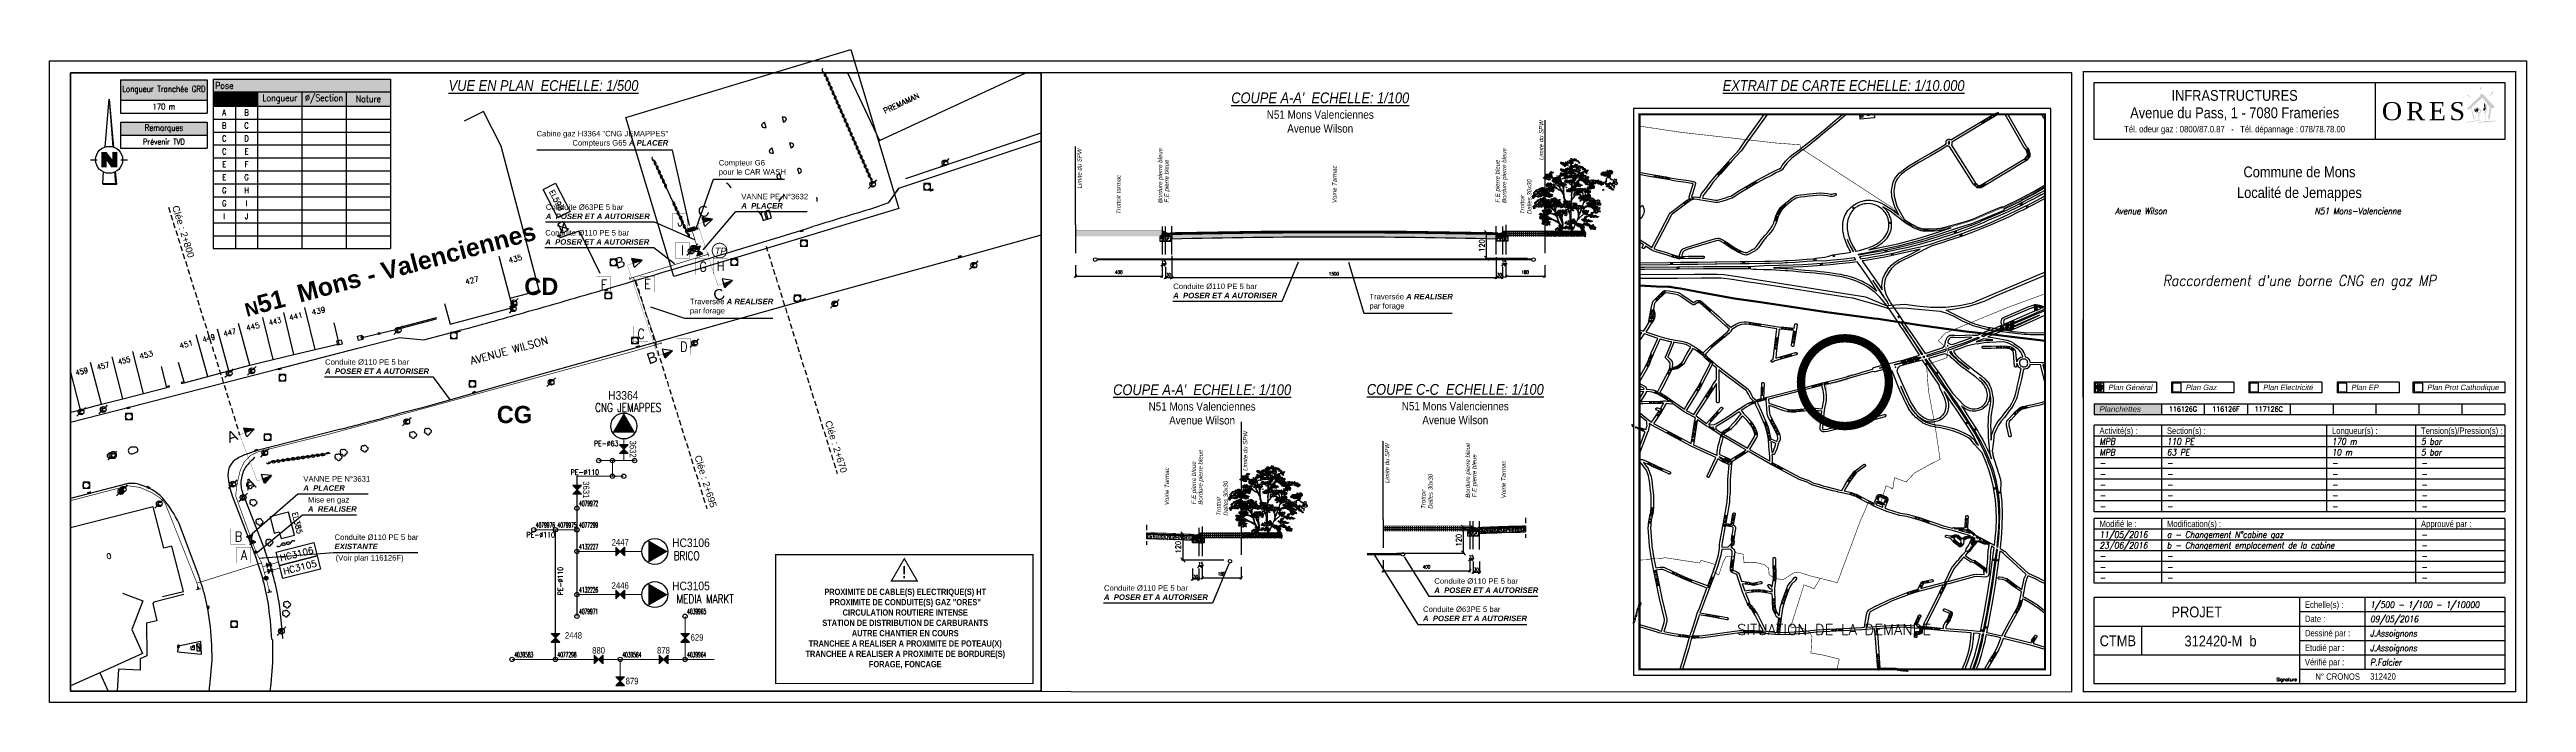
# Model space of a CAD drawing. Header units: millimetres. Extents: x 233857 to 235003, y 252930 to 253232.
import ezdxf
from ezdxf.enums import TextEntityAlignment as Align

# ---------------------------------------------------------------- set-up
doc = ezdxf.new("R2010")
doc.units = ezdxf.units.MM
for name, pattern in [('ACAD_ISO12W100', [21, 12, -3, 0, -3, 0, -3]), ('DASHDOT2', [12.7, 6.35, -3.175, 0, -3.175]), ('DASHED2', [0.375, 0.25, -0.125]), ('HIDDEN', [0.375, 0.25, -0.125])]:
    doc.linetypes.add(name, pattern=pattern)
doc.layers.get('0').update_dxf_attribs({"linetype": 'CONTINUOUS'})
doc.layers.get('Defpoints').update_dxf_attribs({"linetype": 'CONTINUOUS'})
for name, color, linetype in [('1BP_POSE', 30, 'CONTINUOUS'), ('1CART_GENERAL', 1, 'CONTINUOUS'), ('1CARTOUCHE', 7, 'CONTINUOUS'), ('1CTM', 6, 'CONTINUOUS'), ('1DIVERS', 7, 'CONTINUOUS'), ('1FOND_TOPO', 252, 'CONTINUOUS'), ('1GAZ_EXISTANT', 3, 'CONTINUOUS'), ('1GAZ_POSE', 1, 'CONTINUOUS'), ('1MP_POSE', 1, 'CONTINUOUS'), ('1MT_POSE', 1, 'ACAD_ISO12W100'), ('G_120', 4, 'CONTINUOUS'), ('G_300', 7, 'CONTINUOUS'), ('IGN', 253, 'CONTINUOUS'), ('L_300', 7, 'CONTINUOUS')]:
    doc.layers.add(name, color=color, linetype=linetype)
doc.styles.add('Arial', font='arial.ttf')
doc.styles.add('BR11', font='ROMANS.shx', dxfattribs={"width": 0.7, "height": 6})
doc.styles.add('Cartouche', font='arial.ttf', dxfattribs={"width": 0.85})
doc.styles.add('G_ROMANS', font='ROMANS.SHX', dxfattribs={"width": 0.5})
doc.styles.add('ROMANS', font='romans.shx')
doc.styles.get("Standard").update_dxf_attribs({"font": 'romans.shx', "width": 0.85})
doc.styles.add('STYLE1', font='techb___.ttf', dxfattribs={"width": 0.85})
doc.linetypes.add('G_TYPB_AP', pattern='A,5,-0.3,["o",Standard,S=1.5,R=0,X=0,Y=-0.5],-1.65', length=6.95)
doc.linetypes.add('G_TYPB_PE', pattern='A,5,-0.3,["o",Standard,S=1.5,R=0,X=0,Y=-0.5],-1.65', length=6.95)
doc.dimstyles.new('1-500', dxfattribs={"dimtxt": 1.5, "dimasz": 1.2, "dimexe": 0.625, "dimexo": 0.625, "dimgap": 1, "dimtad": 1, "dimdec": 0, "dimlfac": 10, "dimzin": 0, "dimdsep": 46, "dimtxsty": 'Standard', "dimblk": 'OBLIQUE', "dimcen": -0.5, "dimadec": 0, "dimazin": 0, "dimtfac": 1, "dimtdec": 0, "dimtmove": 0, "dimatfit": 3, "dimfxl": 0, "dimtolj": 1, "dimtzin": 0, "dimarcsym": 0})
doc.dimstyles.get("Standard").update_dxf_attribs({"dimtxt": 1.5, "dimasz": 1.2, "dimexe": 0.625, "dimexo": 0.625, "dimgap": 0.25, "dimtad": 1, "dimdec": 1, "dimzin": 0, "dimdsep": 46, "dimtxsty": 'Standard', "dimcen": -0.5, "dimadec": 0, "dimazin": 0, "dimtfac": 1, "dimtdec": 1, "dimtmove": 0, "dimatfit": 3, "dimfxl": 0, "dimtolj": 1, "dimtzin": 0, "dimarcsym": 0})
picture_1 = doc.add_image_def('image1.tif', size_in_pixel=(2480, 3507))

# ---------------------------------------------------------------- blocks, each defined once
blk = doc.blocks.new('CARTOUCHE_ETAT_500')
at = {"layer": '1CART_GENERAL', "ltscale": 0.5}
h = blk.add_hatch(color=1, dxfattribs=at)
h.paths.add_polyline_path([(-197.8, 147.2), (-198.3, 147.6), (-198.5, 147.6), (-199.3, 146.6), (-199.3, 146.2), (-198.9, 145.8)])
h.paths.add_polyline_path([(-199.3, 146.2), (-199.3, 145.9), (-199.1, 145.7), (-198.9, 145.8)])
h.paths.add_polyline_path([(-199.1, 145.7), (-199.3, 145.4), (-198.8, 145), (-198.6, 145.3)])
h.paths.add_polyline_path([(-198.9, 145.8), (-199.1, 145.7), (-198.6, 145.3), (-198.5, 145.5)])
h.paths.add_polyline_path([(-197.4, 146.9), (-197.8, 147.2), (-198.9, 145.8), (-198.5, 145.5)])
h.paths.add_polyline_path([(-199.3, 145.4), (-199.3, 145.3), (-199.3, 145.2), (-199, 144.9), (-198.8, 145)])
h.paths.add_polyline_path([(-198.6, 145.3), (-198.8, 145), (-198.4, 144.7), (-198.2, 145)])
h.paths.add_polyline_path([(-198.6, 144.4), (-198.8, 144.2), (-198.5, 144), (-198.1, 144)])
h.paths.add_polyline_path([(-198.5, 144.5), (-198.6, 144.4), (-198.1, 144), (-197.9, 144)])
h.paths.add_polyline_path([(-198.4, 144.7), (-198.5, 144.5), (-197.9, 144), (-197.9, 144), (-197.7, 144.2)])
h.paths.add_polyline_path([(-198.2, 145), (-198.4, 144.7), (-197.7, 144.2), (-197.5, 144.4)])
h.paths.add_polyline_path([(-198.5, 145.5), (-198.6, 145.3), (-198.2, 145), (-198, 145.2)])
h.paths.add_polyline_path([(-198, 145.2), (-198.2, 145), (-197.5, 144.4), (-197.4, 144.6)])
h.paths.add_polyline_path([(-197, 146.5), (-197.4, 146.9), (-198.5, 145.5), (-198, 145.2)])
h.paths.add_polyline_path([(-196.3, 146), (-197, 146.5), (-198, 145.2), (-197.4, 144.6)])
h.paths.add_polyline_path([(-197.5, 144.4), (-197.7, 144.2), (-197.5, 144), (-197.4, 144), (-197.3, 144.2)])
h.paths.add_polyline_path([(-197.4, 144.6), (-197.5, 144.4), (-197.3, 144.2), (-197.1, 144.4)])
h.paths.add_polyline_path([(-197.1, 144.4), (-197.3, 144.2), (-197, 144), (-196.7, 144), (-196.7, 144.1)])
h.paths.add_polyline_path([(-195.7, 145.2), (-195.7, 145.5), (-196, 145.8), (-197.1, 144.4), (-196.7, 144.1)])
h.paths.add_polyline_path([(-196, 145.8), (-196.3, 146), (-197.4, 144.6), (-197.1, 144.4)])
h.paths.add_polyline_path([(-195.7, 145.9), (-195.8, 146), (-196, 145.8), (-195.7, 145.5)])
h.paths.add_polyline_path([(-196.1, 146.2), (-196.3, 146), (-196, 145.8), (-195.8, 146)])
h.paths.add_polyline_path([(-195.7, 146.2), (-196, 146.4), (-196.1, 146.2), (-195.8, 146), (-195.7, 146.1)])
h.paths.add_polyline_path([(-196.8, 146.8), (-197, 146.5), (-196.3, 146), (-196.1, 146.2)])
h.paths.add_polyline_path([(-197.2, 147.1), (-197.4, 146.9), (-197, 146.5), (-196.8, 146.8)])
h.paths.add_polyline_path([(-197, 147.3), (-197.2, 147.1), (-196.8, 146.8), (-196.6, 146.9)])
h.paths.add_polyline_path([(-196.9, 147.4), (-197, 147.3), (-196.6, 146.9), (-196.5, 147.1)])
h.paths.add_polyline_path([(-197.6, 147.4), (-197.8, 147.2), (-197.4, 146.9), (-197.2, 147.1)])
h.paths.add_polyline_path([(-197.5, 147.6), (-197.5, 147.6), (-197.6, 147.4), (-197.2, 147.1), (-197, 147.3)])
h.paths.add_polyline_path([(-197.2, 147.6), (-197.5, 147.6), (-197, 147.3), (-196.9, 147.4)])
h.paths.add_polyline_path([(-196.8, 147.6), (-196.8, 147.6), (-197.2, 147.6), (-196.9, 147.4)])
h.paths.add_polyline_path([(-196.4, 147.3), (-196.5, 147.1), (-195.9, 146.5), (-195.7, 146.7), (-195.7, 146.8)])
h.paths.add_polyline_path([(-196.5, 147.1), (-196.6, 146.9), (-196, 146.4), (-195.9, 146.5)])
h.paths.add_polyline_path([(-196.6, 146.9), (-196.8, 146.8), (-196.1, 146.2), (-196, 146.4)])
at = {"layer": '1CARTOUCHE'}
h = blk.add_hatch(color=256, dxfattribs=at)
h.paths.add_polyline_path([(-27.5, 274.9), (-27.1, 274.5), (-27, 274.5), (-26.5, 274.5), (-25.7, 275.2), (-25.6, 275.2), (-24.6, 270.5), (-24.1, 269.8), (-23.9, 270), (-25.4, 275.4), (-25.4, 275.5), (-20.4, 280), (-20.3, 280), (-16.9, 275.5), (-17.7, 271.2), (-17.7, 271), (-17.4, 269.8), (-17, 269.8), (-16.3, 275.3), (-15.6, 275), (-14.6, 275.7), (-19.5, 280.8), (-19.3, 281.1), (-19.9, 281.2), (-20.3, 281.6), (-20.6, 281.7), (-21.7, 281.7), (-21.1, 281)])
h.paths.add_polyline_path([(-27.1, 281.4), (-27.4, 281.1), (-26, 280.1), (-25.6, 280.1)], flags=17)
h.paths.add_polyline_path([(-21.4, 283.4), (-21.2, 283.5), (-20.9, 284.6), (-21.5, 284.8)])
h.paths.add_polyline_path([(-16.9, 280.7), (-16.7, 280.7), (-15.4, 282.2), (-15.4, 282.7), (-15.7, 282.9)])
h.paths.add_polyline_path([(-18.3, 275.5), (-18.3, 275.9), (-18.4, 276.1), (-18.4, 276.4), (-18.5, 276.6), (-18.6, 276.8), (-18.7, 276.9), (-18.8, 277), (-18.9, 277.1), (-18.9, 277.1), (-19, 277.1), (-19, 276.9), (-19, 276.8), (-19, 276.6), (-19.1, 276.5), (-19.1, 276.3), (-19.1, 276.2), (-19.2, 276.1), (-19.3, 275.9), (-19.4, 275.8), (-19.4, 275.7), (-19.6, 275.6), (-19.8, 275.4), (-19.9, 275.2), (-20, 275.1), (-20, 275), (-20.1, 274.9), (-20.1, 274.9), (-20.2, 274.7), (-20.2, 274.4), (-20.1, 274.2), (-20.1, 274.1), (-20, 274), (-19.9, 273.8), (-19.6, 273.5), (-19.7, 273.7), (-19.8, 273.9), (-19.8, 274), (-19.9, 274.2), (-19.9, 274.5), (-19.8, 274.7), (-19.8, 274.8), (-19.7, 274.9), (-19.6, 275), (-19.5, 275.2), (-19.3, 275.4), (-19.2, 275.5), (-19.1, 275.7), (-19.1, 275.8), (-19, 276), (-18.9, 276.2), (-18.9, 276.5), (-18.9, 276.7), (-18.8, 276.8), (-18.8, 276.7), (-18.7, 276.5), (-18.7, 276.3), (-18.6, 276.1), (-18.6, 275.7), (-18.6, 275.5), (-18.6, 275.2), (-18.6, 274.8), (-18.6, 274.6), (-18.7, 274.3), (-18.8, 274.1), (-18.9, 273.9), (-19, 273.7), (-19.1, 273.6), (-19.2, 273.5), (-19.3, 273.4), (-19.4, 273.3), (-19.5, 273.2), (-19.6, 273.1), (-19.7, 273), (-19.7, 272.9), (-19.6, 272.8), (-19.5, 272.7), (-19.3, 272.7), (-19.3, 272.7), (-19.2, 272.4), (-19.1, 271.4), (-19.1, 270.6), (-19, 269.9), (-18.9, 269.1), (-19, 269.1), (-19.1, 269.1), (-19.3, 269), (-19.6, 269), (-19.9, 269), (-20.2, 268.9), (-20.4, 268.9), (-20.7, 268.9), (-21, 268.8), (-21.3, 268.8), (-21.5, 268.8), (-21.8, 268.7), (-22.1, 268.7), (-22.3, 268.7), (-22.5, 268.6), (-22.5, 268.6), (-22.4, 268.5), (-22.4, 268.4), (-21.7, 268.4), (-20.9, 268.5), (-20, 268.5), (-19.1, 268.5), (-18.3, 268.6), (-17.4, 268.7), (-16.5, 268.8), (-15.9, 268.9), (-15.3, 268.9), (-14.7, 269), (-14.1, 269.1), (-13.6, 269.1), (-13.6, 269.3), (-15, 269.3), (-16.3, 269.2), (-17.8, 269.2), (-18.6, 269.1), (-18.8, 269.1), (-18.8, 269.5), (-18.8, 270.1), (-18.9, 271.1), (-18.9, 271.7), (-19, 272.3), (-19, 272.8), (-19, 272.9), (-18.9, 273), (-18.8, 273.1), (-18.8, 273.1), (-18.7, 273.2), (-18.6, 273.3), (-18.6, 273.5), (-18.5, 273.6), (-18.4, 273.8), (-18.4, 274), (-18.3, 274.3), (-18.3, 274.5)])
h.paths.add_polyline_path([(-21.2, 274.3), (-21.3, 274.4), (-21.4, 274.5), (-21.5, 274.7), (-21.6, 274.9), (-21.7, 275), (-21.8, 275.1), (-22, 275.3), (-22.2, 275.4), (-22.3, 275.5), (-22.5, 275.6), (-22.6, 275.6), (-23, 275.6), (-23.1, 275.6), (-23.2, 275.5), (-23.3, 275.4), (-23.4, 275.3), (-23.5, 275.1), (-23.6, 275), (-23.6, 275), (-23.6, 274.8), (-23.6, 274.5), (-23.6, 274.4), (-23.6, 274.3), (-23.5, 274.1), (-23.5, 274), (-23.4, 273.9), (-23.3, 273.8), (-23.3, 273.7), (-23.2, 273.7), (-23.2, 273.6), (-23.1, 273.4), (-22.9, 273.3), (-22.7, 273.2), (-22.6, 273.1), (-22.5, 273.1), (-22.4, 273), (-22.3, 273), (-22.3, 272.9), (-22.3, 272.5), (-22.1, 270.8), (-22, 269.6), (-27.8, 268.7), (-27.7, 268.4), (-19.9, 269.7), (-21.6, 269.7), (-21.8, 269.6), (-21.8, 272.9), (-21.8, 273), (-21.6, 273), (-21.4, 273), (-21.3, 273), (-21.2, 273.1), (-21.1, 273.2), (-21, 273.3), (-21, 273.4), (-21, 273.6), (-21, 273.7), (-21, 273.9), (-21.1, 274), (-21.1, 274.1)])
h.paths.add_polyline_path([(-21.6, 274), (-21.6, 273.9), (-21.5, 273.8), (-21.5, 273.6), (-21.6, 273.5), (-21.7, 273.3), (-21.8, 273.3), (-22.1, 273.3), (-22.3, 273.3), (-22.5, 273.3), (-22.6, 273.4), (-22.7, 273.5), (-22.9, 273.6), (-23, 273.7), (-23.1, 273.8), (-23.2, 273.9), (-23.2, 274.1), (-23.3, 274.2), (-23.3, 274.4), (-23.3, 274.5), (-23.2, 274.6), (-23.2, 274.8), (-23.1, 274.9), (-22.9, 275), (-22.7, 275.1), (-22.5, 275.1), (-22.4, 275), (-22.2, 274.9), (-22.2, 274.8), (-22, 274.7), (-21.9, 274.5), (-21.8, 274.4), (-21.7, 274.2)], flags=16)
at = {"layer": '1CARTOUCHE', "true_color": 0xffd600}
h = blk.add_hatch(color=40, dxfattribs=at)
h.paths.add_polyline_path([(-23.5, 274.1), (-23.6, 274.3), (-23.6, 274.4), (-23.6, 274.5), (-23.6, 274.8), (-23.6, 275), (-23.6, 275), (-23.8, 274.9), (-23.9, 274.8), (-24, 274.6), (-24.1, 274.4), (-24.1, 274.2), (-24, 273.9), (-23.9, 273.7), (-23.8, 273.5), (-23.7, 273.4), (-23.5, 273.3), (-23.3, 273.2), (-23.2, 273.2), (-23, 273.2), (-22.9, 273.2), (-22.8, 273.3), (-22.9, 273.3), (-23.1, 273.4), (-23.2, 273.6), (-23.2, 273.7), (-23.3, 273.7), (-23.3, 273.8), (-23.4, 273.9), (-23.5, 274)])
h.paths.add_polyline_path([(-22.2, 274.2), (-22.2, 274.4), (-22.2, 274.5), (-22.4, 274.7), (-22.5, 274.9), (-22.6, 275), (-22.7, 275.1), (-22.8, 275.1), (-22.9, 275), (-23.1, 274.9), (-23.2, 274.8), (-23.2, 274.6), (-23.3, 274.5), (-23.3, 274.4), (-23.3, 274.2), (-23.2, 274.1), (-23.2, 273.9), (-23.1, 273.8), (-23, 273.7), (-22.9, 273.6), (-22.7, 273.5), (-22.6, 273.4), (-22.6, 273.4), (-22.5, 273.5), (-22.4, 273.6), (-22.3, 273.8), (-22.2, 274)])
at = {"layer": '1CARTOUCHE', "true_color": 0x4dffff}
h = blk.add_hatch(color=131, dxfattribs=at)
h.paths.add_polyline_path([(-19.6, 276.5), (-19.6, 276.2), (-19.7, 275.8), (-19.8, 275.4), (-19.6, 275.6), (-19.4, 275.7), (-19.4, 275.8), (-19.3, 275.9), (-19.2, 276.1), (-19.1, 276.2), (-19.1, 276.3), (-19.1, 276.5), (-19, 276.6), (-19.1, 276.7), (-19.1, 276.9), (-19.3, 277.2), (-19.4, 277.3), (-19.4, 277.4), (-19.5, 277.4), (-19.6, 277.3), (-19.6, 277.2), (-19.6, 277), (-19.5, 276.8)])
h.paths.add_polyline_path([(-18.8, 275.1), (-18.8, 275.4), (-18.8, 275.6), (-18.9, 276), (-18.9, 276.2), (-18.9, 276.2), (-19, 276), (-19.1, 275.8), (-19.1, 275.7), (-19.2, 275.5), (-19.3, 275.4), (-19.5, 275.2), (-19.6, 275), (-19.7, 274.9), (-19.8, 274.8), (-19.8, 274.7), (-19.9, 274.5), (-19.9, 274.2), (-19.8, 274), (-19.8, 273.9), (-19.8, 273.8), (-19.8, 273.8), (-19.7, 273.9), (-19.6, 273.9), (-19.4, 274), (-19.3, 274.1), (-19.1, 274.3), (-18.9, 274.6)])
at = {"color": 7}
blk.add_line((-205, 141.1), (-205, 177.3), dxfattribs=at)
at = {"layer": '1CARTOUCHE', "color": 7}
for p, q in [((-171.2, 148.3), (-200, 148.3)), ((-200, 148.3), (-200, 143.3)), ((-171.2, 143.3), (-200, 143.3)), ((-171.2, 148.3), (-171.2, 143.3)), ((-135.4, 148.3), (-164.2, 148.3)), ((-164.2, 148.3), (-164.2, 143.3)), ((-135.4, 143.3), (-164.2, 143.3)), ((-135.4, 148.3), (-135.4, 143.3)), ((-94.6, 148.3), (-128.4, 148.3)), ((-128.4, 148.3), (-128.4, 143.3)), ((-94.6, 143.3), (-128.4, 143.3)), ((-94.6, 148.3), (-94.6, 143.3)), ((-87.6, 148.3), (-87.6, 143.3)), ((-58.9, 148.3), (-87.6, 148.3)), ((-58.9, 143.3), (-87.6, 143.3)), ((-58.9, 148.3), (-58.9, 143.3)), ((-10, 148.3), (-52.5, 148.3)), ((-52.5, 148.3), (-52.5, 143.3)), ((-10, 143.3), (-52.5, 143.3)), ((-10, 148.3), (-10, 143.3)), ((-200, 88.3), (-200, 128.3)), ((-10, 128.3), (-200, 128.3)), ((-10, 128.3), (-10, 88.3)), ((-10, 123.3), (-200, 123.3)), ((-10, 118.3), (-200, 118.3)), ((-10, 113.3), (-200, 113.3)), ((-10, 108.3), (-200, 108.3)), ((-10, 103.3), (-200, 103.3)), ((-10, 98.3), (-200, 98.3)), ((-10, 98.3), (-200, 98.3)), ((-10, 93.3), (-200, 93.3)), ((-10, 93.3), (-200, 93.3)), ((-10, 88.3), (-200, 88.3)), ((-200, 55.2), (-200, 85.2)), ((-10, 85.2), (-200, 85.2)), ((-10, 80.2), (-200, 80.2)), ((-10, 85.2), (-10, 55.2)), ((-10, 75.2), (-200, 75.2)), ((-10, 70.2), (-200, 70.2)), ((-10, 65.2), (-200, 65.2)), ((-10, 60.2), (-200, 60.2)), ((-10, 55.2), (-200, 55.2)), ((-200, 8.6), (-200, 48.6)), ((-10, 48.6), (-200, 48.6)), ((-74.8, 48.6), (-74.8, 15.2)), ((-10, 48.6), (-10, 8.6)), ((-10, 35.2), (-200, 35.2)), ((-10, 41.9), (-105, 41.9)), ((-10, 28.5), (-105, 28.5)), ((-10, 21.9), (-200, 21.9)), ((-10, 15.2), (-105, 15.2)), ((-10, 8.6), (-200, 8.6))]:
    blk.add_line(p, q, dxfattribs=at)
at = {"layer": '1CARTOUCHE', "color": 7, "const_width": 0.698}
blk.add_lwpolyline([(-205, 5), (-205, 292), (-5, 292), (-5, 5), (-5, 5)], close=True, dxfattribs=at)
at = {"layer": '1CARTOUCHE', "color": 7}
blk.add_lwpolyline([(-200, 260.6), (-200, 287), (-10, 287), (-10, 260.6)], close=True, dxfattribs=at)
at = {"layer": '1CARTOUCHE', "color": 7, "flags": 128}
for points in [[(-69.9, 260.6), (-69.9, 287)], [(-168.8, 128.3), (-168.8, 88.3)], [(-92.5, 128.3), (-92.5, 88.3)], [(-51.3, 128.3), (-51.3, 88.3)], [(-168.8, 85.2), (-168.8, 55.2)], [(-51.3, 85.2), (-51.3, 55.2)], [(-105, 48.6), (-105, 28.6)], [(-178, 35.2), (-178, 21.9)], [(-105, 28.6), (-105, 8.6)]]:
    blk.add_lwpolyline(points, dxfattribs=at)
at = {"layer": '1CARTOUCHE', "ltscale": 0.5}
for points in [[(-199.5, 143.8), (-195.5, 143.8), (-195.5, 147.8), (-199.5, 147.8)], [(-163.7, 143.8), (-159.7, 143.8), (-159.7, 147.8), (-163.7, 147.8)], [(-127.9, 143.8), (-123.9, 143.8), (-123.9, 147.8), (-127.9, 147.8)], [(-87.1, 143.8), (-83.1, 143.8), (-83.1, 147.8), (-87.1, 147.8)], [(-52, 143.8), (-48, 143.8), (-48, 147.8), (-52, 147.8)]]:
    blk.add_lwpolyline(points, close=True, dxfattribs=at)
at = {"color": 7, "style": 'Cartouche', "width": 0.85}
for tag, p in [('COM', (-105, 243.1)), ('LOC', (-105, 233.5))]:
    blk.add_attdef(tag, text='', height=5, dxfattribs=at).set_placement(p, align=Align.CENTER)
at = {"color": 7, "oblique": 10, "width": 0.85}
for tag, p in [('RUE1', (-190.3, 226)), ('RUE2', (-190.3, 218)), ('NAT1', (-97.9, 226)), ('NAT2', (-97.9, 218)), ('RUE3', (-190.3, 210)), ('NAT3', (-97.9, 210))]:
    blk.add_attdef(tag, p, '', height=3, dxfattribs=at)
blk.add_attdef('DSCR', text='', height=5, dxfattribs=at).set_placement((-105, 192.8), align=Align.CENTER)
at = {"layer": '1CARTOUCHE', "color": 7, "style": 'Cartouche', "width": 0.85}
for s, height, p in [('INFRASTRUCTURES', 5, (-135, 278.5)), ('Tél. odeur gaz : 0800/87.0.87   -   Tél. dépannage : 078/78.78.00', 3, (-135, 263.9))]:
    blk.add_text(s, height=height, dxfattribs=at).set_placement(p, align=Align.CENTER)
at = {"layer": '1CARTOUCHE', "color": 7, "style": 'Cartouche', "oblique": 10}
for s, p in [('Plan Général', (-193.5, 144.6)), ('Plan Gaz', (-157.7, 144.6)), ('Plan Electricité', (-121.9, 144.6)), ('Plan EP', (-81.1, 144.6)), ('Plan Prot Cathodique', (-46, 144.6))]:
    blk.add_text(s, height=2.5, dxfattribs=at).set_placement(p)
at = {"layer": '1CARTOUCHE', "color": 7, "style": 'Cartouche', "width": 0.85}
for s, height, p in [('Activité(s) :', 2.992, (-197.5, 124.3)), ('Section(s) :', 2.992, (-166.3, 124.3)), ('Longueur(s) :', 2.992, (-90, 124.3)), ('Tension(s)/Pression(s) :', 2.992, (-48.8, 124.3)), ('Modifié le :', 2.992, (-197.5, 81.2)), ('Modification(s) :', 2.992, (-166.3, 81.2)), ('Approuvé par :', 2.992, (-48.8, 81.2)), ('Echelle(s) :', 3, (-102.5, 43.8)), ('Date :', 3, (-102.5, 37.2)), ('Dessiné par :', 3, (-102.5, 30.6)), ('Etudié par :', 3, (-102.5, 23.8)), ('Vérifié par :', 3, (-102.5, 17.2))]:
    blk.add_text(s, height=height, dxfattribs=at).set_placement(p)
blk.add_text('PROJET', height=5, dxfattribs=at).set_placement((-152.5, 41.9), align=Align.MIDDLE)
at = {"layer": '1CARTOUCHE', "color": 7, "style": 'ROMANS'}
blk.add_text('Signature', height=1.5, dxfattribs=at).set_placement((-106.2, 9.9), align=Align.RIGHT)
at = {"layer": '1CARTOUCHE', "color": 7, "style": 'Cartouche', "width": 0.85}
blk.add_text('N° CRONOS', height=3, dxfattribs=at).set_placement((-77, 10.5), align=Align.RIGHT)
at = {"layer": '1CARTOUCHE', "insert": (-66.9, 277.9), "char_height": 8.368, "width": 34.555, "attachment_point": 1, "style": 'Cartouche'}
blk.add_mtext('{\\fTimes New Roman|b0|i0|c0|p18;\\W1.03;\\T1.2;ORES}', dxfattribs=at)
at = {"layer": '1CARTOUCHE', "color": 7, "style": 'Cartouche', "width": 0.85}
blk.add_attdef('STBE', text='', height=5, dxfattribs=at).set_placement((-135, 270.5), align=Align.CENTER)
at = {"layer": '1CARTOUCHE', "color": 7, "oblique": 10, "width": 0.85}
for tag, p in [('AC1', (-197.5, 119.3)), ('AC2', (-197.5, 114.3)), ('AC1-2', (-166.3, 119.3)), ('AC2-2', (-166.3, 114.3)), ('AC1-3', (-90, 119.3)), ('AC2-3', (-90, 114.3)), ('AC1-4', (-48.8, 119.3)), ('AC2-4', (-48.8, 114.3)), ('AC3', (-197.5, 109.3)), ('AC4', (-197.5, 104.3)), ('AC3-2', (-166.3, 109.3)), ('AC4-2', (-166.3, 104.3)), ('AC3-3', (-90, 109.3)), ('AC4-3', (-90, 104.3)), ('AC3-4', (-48.8, 109.3)), ('AC4-4', (-48.8, 104.3)), ('AC5', (-197.5, 99.3)), ('AC6', (-197.5, 94.3)), ('AC7', (-197.5, 89.3)), ('AC5-2', (-166.3, 99.3)), ('AC6-2', (-166.3, 94.3)), ('AC7-2', (-166.3, 89.3)), ('AC5-3', (-90, 99.3)), ('AC6-3', (-90, 94.3)), ('AC7-3', (-90, 89.3)), ('AC5-4', (-48.8, 99.3)), ('AC6-4', (-48.8, 94.3)), ('AC7-4', (-48.8, 89.3)), ('MD1', (-197.5, 76.2)), ('MD2', (-197.5, 71.2)), ('MD3', (-197.5, 66.2)), ('MD1-2', (-166.3, 76.2)), ('MD2-2', (-166.3, 71.2)), ('MD3-2', (-166.3, 66.2)), ('MD1-3', (-48.8, 76.2)), ('MD2-3', (-48.8, 71.2)), ('MD3-3', (-48.8, 66.2)), ('MD4', (-197.5, 61.2)), ('MD5', (-197.5, 56.2)), ('MD4-2', (-166.3, 61.2)), ('MD5-2', (-166.3, 56.2)), ('MD4-3', (-48.8, 61.2)), ('MD5-3', (-48.8, 56.2)), ('ECH', (-72.3, 43.8)), ('DAT', (-72.3, 37.2)), ('DES', (-72.3, 30.6)), ('ETD', (-72.3, 23.8)), ('VRF', (-72.3, 17.2))]:
    blk.add_attdef(tag, p, '', height=3, dxfattribs=at)
at = {"layer": '1CARTOUCHE', "color": 7, "style": 'Cartouche', "width": 0.85}
blk.add_attdef('PRJ', text='', height=5, dxfattribs=at).set_placement((-141.5, 28.6), align=Align.MIDDLE)
blk.add_attdef('CRS', (-72.3, 10.6), '', height=3, dxfattribs=at)
at = {"layer": '1CTM', "color": 6, "style": 'Cartouche', "width": 0.85}
blk.add_attdef('CTM', text='', height=5, dxfattribs=at).set_placement((-189, 28.6), align=Align.MIDDLE)
blk = doc.blocks.new('*T3')
at = {"layer": '1CARTOUCHE', "color": 0, "linetype": 'ByBlock', "lineweight": -2, "transparency": 16777216}
for p, q in [((0, 0), (190, 0)), ((0, 0), (0, -5)), ((0, -5), (190, -5)), ((31.2, 0), (31.2, -5)), ((51, 0), (51, -5)), ((70.9, 0), (70.9, -5)), ((90.7, 0), (90.7, -5)), ((110.6, 0), (110.6, -5)), ((130.4, 0), (130.4, -5)), ((150.3, 0), (150.3, -5)), ((170.1, 0), (170.1, -5)), ((190, 0), (190, -5))]:
    blk.add_line(p, q, dxfattribs=at)
at = {"layer": '1CARTOUCHE', "color": 141, "true_color": 0xa8d4ff, "transparency": 16777216}
blk.add_solid([(0, 0), (0, -5), (31.2, 0), (31.2, -5)], dxfattribs=at)
at = {"layer": '1CARTOUCHE', "color": 0, "transparency": 16777216, "rotation": 360}
for s, insert, char_height, width, attachment_point in [('{\\fArial|b0|i1|c0|p34;\\W1.05;Planchettes}', (2.5, -2.5), 2.5, 26.182, 4), ('116126G', (41.1, -2.5), 2.4, 18.952, 5), ('116126F', (61, -2.5), 2.4, 18.952, 5), ('117126C', (80.8, -2.5), 2.4, 18.952, 5)]:
    blk.add_mtext(s, dxfattribs=dict(at, insert=insert, char_height=char_height, width=width, attachment_point=attachment_point))
blk = doc.blocks.new('Danger')
at = {"layer": '1CTM', "color": 0, "const_width": 0.75, "flags": 128}
blk.add_lwpolyline([(0, 8.1), (-7.8, -5.4), (7.8, -5.4)], close=True, dxfattribs=at)
at = {"layer": '1CTM', "color": 7, "style": 'STYLE1', "width": 0.85}
blk.add_text('!', height=7.5, dxfattribs=at).set_placement((-0.1, 0), align=Align.MIDDLE_CENTER)
blk = doc.blocks.new('nord')
at = {"layer": '1DIVERS', "color": 1, "linetype": 'Continuous'}
for p, q in [((0.08481, 17.481055), (1.318914, 3.633449)), ((-5.297916, -0.071385), (-3.327012, -0.065451)), ((-1.864802, -6.889093), (-1.6211, -7.132793)), ((-1.6211, -7.132793), (2.278124, -7.132793)), ((2.278124, -7.132793), (1.953512, -3.487995)), ((3.496632, -0.065451), (5.41682, -0.071385))]:
    blk.add_line(p, q, dxfattribs=at)
for points in [[(-1.019158, 3.674393), (0.08481, 17.481055), (1.189752, 3.673903)], [(-2.04709, 2.149795), (-2.04709, -2.236831)], [(-1.94961, 2.149795), (-1.94961, -2.236831)], [(-1.852128, 2.149795), (-1.852128, -2.236831)], [(-1.75465, 2.149795), (-1.75465, -2.236831)], [(-1.657168, 2.149795), (-1.657168, -2.236831)], [(-1.559686, 2.149795), (-1.559686, -2.236831)], [(-1.462208, 2.149795), (-1.462208, -2.236831)], [(-1.364726, 2.149795), (-1.364726, -2.236831)], [(-1.267246, 2.149795), (-1.267246, -2.236831)], [(-1.169764, 2.149795), (-1.169764, -2.236831)], [(-1.072286, 2.149795), (-1.072286, -2.236831)], [(-0.974804, 2.149795), (-0.974804, -2.236831)], [(-0.877324, 2.149795), (-0.877324, 0.200183)], [(-0.877324, 0.200183), (-0.877324, -2.236831)], [(-0.779842, 2.027943), (-0.779842, 0.060925)], [(-0.682364, 1.906095), (-0.682364, -0.078331)], [(-0.584882, 1.784243), (-0.584882, -0.217589)], [(-0.4874, 1.662391), (-0.4874, -0.356847)], [(-0.38992, 1.540543), (-0.38992, -0.496107)], [(-0.29244, 1.418691), (-0.29244, -0.628401)], [(-0.19496, 1.296839), (-0.19496, -0.774623)], [(-0.097478, 1.174991), (-0.097478, -0.920845)], [(0, 1.053139), (0, -1.053139)], [(0.097482, 0.931287), (0.097482, -1.192397)], [(0.194964, 0.809437), (0.194964, -1.331655)], [(0.292444, 0.687587), (0.292444, -1.470911)], [(0.389924, 0.565735), (0.389924, -1.610169)], [(0.487404, 0.443885), (0.487404, -1.749427)], [(0.584886, 0.322035), (0.584886, -1.888685)], [(0.682368, 0.200183), (0.682368, -2.027945)], [(0.779846, 0.078333), (0.779846, -2.167203)], [(1.169768, 2.149795), (1.169768, -2.236831)], [(1.26725, 2.149795), (1.26725, -2.236831)], [(1.36473, 2.149795), (1.36473, -2.236831)], [(1.46221, 2.149795), (1.46221, -2.236831)], [(1.55969, 2.149795), (1.55969, -2.236831)], [(1.657172, 2.149795), (1.657172, -2.236831)], [(1.754654, 2.149795), (1.754654, -2.236831)], [(1.852132, 2.149795), (1.852132, -2.236831)], [(1.949614, 2.149795), (1.949614, -2.236831)], [(2.047094, 2.149795), (2.047094, -2.236831)], [(2.144576, 2.149795), (2.144576, -2.236831)], [(2.242054, 2.149795), (2.242054, -2.236831)], [(-1.600142, -3.582065), (-1.864802, -6.889093), (2.034422, -6.889093), (1.771712, -3.581089)], [(0.877328, -0.043519), (0.877328, -2.236831)], [(0.974808, -0.165369), (0.974808, -2.236831)], [(1.07229, -0.287219), (1.07229, -2.236831)]]:
    blk.add_lwpolyline(points, dxfattribs=at)
at = {"layer": '1DIVERS', "color": 1, "linetype": 'Continuous', "const_width": 0.097482}
blk.add_lwpolyline([(-0.877324, -2.236831), (-0.877324, 0.200183), (0.828586, -2.236831), (2.290796, -2.236831), (2.290796, 2.149795), (1.07229, 2.149795), (1.07229, -0.287219), (-0.877324, 2.149795), (-2.095832, 2.149795), (-2.095832, -2.236831), (-0.877324, -2.236831)], close=True, dxfattribs=at)
at = {"layer": '1DIVERS', "color": 1, "linetype": 'Continuous'}
blk.add_circle((0.08481, -0.065451), 3.899222, dxfattribs=at)
blk = doc.blocks.new('Jonction MT')
at = {"layer": '1MT_POSE', "linetype": 'Continuous', "const_width": 0.393, "flags": 128}
blk.add_lwpolyline([(0.2, -0.44, -1), (-0.19, -0.44, -1)], format="xyb", close=True, dxfattribs=at)
blk = doc.blocks.new('TP-plan')
at = {"layer": '1GAZ_POSE', "linetype": 'DASHED2', "ltscale": 10, "const_width": 0.212, "flags": 128}
blk.add_lwpolyline([(-1.63, 0.01, 1), (1.77, 0.01, 1)], format="xyb", close=True, dxfattribs=at)
at = {"layer": '1GAZ_POSE', "linetype": 'Continuous', "insert": (-1.01, 0.67), "char_height": 1.5, "attachment_point": 1, "style": 'ROMANS'}
blk.add_mtext('{\\fArial|b0|i1|c0|p34;TP}', dxfattribs=at)
blk = doc.blocks.new('Vanne block')
at = {"layer": '1GAZ_POSE', "linetype": 'Continuous'}
h = blk.add_hatch(color=256, dxfattribs=at)
h.paths.add_polyline_path([(-1, 0.75), (-1, -0.75), (0, 0)])
h.paths.add_polyline_path([(0, 0), (1, -0.75), (1, 0.75)])
at = {"layer": '1GAZ_POSE', "linetype": 'Continuous', "flags": 128}
blk.add_lwpolyline([(-1, 0.75), (1, -0.75), (1, 0.75), (-1, -0.75), (-1, 0.75)], dxfattribs=at)
blk = doc.blocks.new('*U10')
at = {"layer": '1DIVERS'}
for points in [[(1.4, 6.86), (1.4, 5.76), (3.57, 5.76)], [(1.4, -6.82), (1.4, -5.72), (3.57, -5.72)]]:
    blk.add_hatch(color=256, dxfattribs=at).paths.add_polyline_path(points)
at = {"layer": '1DIVERS', "linetype": 'DASHDOT2', "ltscale": 2, "const_width": 0.0525, "flags": 128}
blk.add_lwpolyline([(1.39, -5.72), (0, -5.74), (0, 5.74), (1.39, 5.76)], dxfattribs=at)
at = {"layer": '1DIVERS', "flags": 128}
for points in [[(1.4, 6.86), (1.4, 5.76), (3.57, 5.76), (1.4, 6.86)], [(1.4, 4.67), (1.4, 5.76), (3.57, 5.76), (1.4, 4.67)], [(1.4, -4.62), (1.4, -5.72), (3.57, -5.72), (1.4, -4.62)], [(1.4, -6.82), (1.4, -5.72), (3.57, -5.72), (1.4, -6.82)]]:
    blk.add_lwpolyline(points, dxfattribs=at)
at = {"style": 'Arial', "text_generation_flag": 2}
blk.add_attdef('B', (-0.58, -7.01), '', height=2.52, dxfattribs=at)
at = {"layer": '1DIVERS', "linetype": 'Continuous', "style": 'Arial', "text_generation_flag": 2}
blk.add_attdef('A', (-0.58, 4.79), '', height=2.52, rotation=0.2105, dxfattribs=at)
blk = doc.blocks.new('*U11')
at = {"layer": '1DIVERS'}
for points in [[(1.4, 12.18), (1.4, 11.08), (3.57, 11.08)], [(1.4, -12.13), (1.4, -11.04), (3.57, -11.04)]]:
    blk.add_hatch(color=256, dxfattribs=at).paths.add_polyline_path(points)
at = {"layer": '1DIVERS', "flags": 128}
for points in [[(1.4, 12.18), (1.4, 11.08), (3.57, 11.08), (1.4, 12.18)], [(1.4, 9.99), (1.4, 11.08), (3.57, 11.08), (1.4, 9.99)], [(1.4, -9.94), (1.4, -11.04), (3.57, -11.04), (1.4, -9.94)], [(1.4, -12.13), (1.4, -11.04), (3.57, -11.04), (1.4, -12.13)]]:
    blk.add_lwpolyline(points, dxfattribs=at)
at = {"layer": '1DIVERS', "linetype": 'DASHDOT2', "ltscale": 2, "const_width": 0.0525, "flags": 128}
blk.add_lwpolyline([(1.39, -11.04), (0, -11.06), (0, 11.06), (1.39, 11.08)], dxfattribs=at)
at = {"style": 'Arial', "text_generation_flag": 2}
blk.add_attdef('B', (-2.58, -12.32), '', height=2.52, dxfattribs=at)
at = {"layer": '1DIVERS', "linetype": 'Continuous', "style": 'Arial', "text_generation_flag": 2}
blk.add_attdef('A', (-2.63, 10.96), '', height=2.52, rotation=0.2105, dxfattribs=at)
blk = doc.blocks.new('*U12')
at = {"layer": '1DIVERS'}
for points in [[(1.4, 8.58), (1.4, 7.48), (3.57, 7.48)], [(1.4, -8.53), (1.4, -7.44), (3.57, -7.44)]]:
    blk.add_hatch(color=256, dxfattribs=at).paths.add_polyline_path(points)
at = {"layer": '1DIVERS', "linetype": 'DASHDOT2', "ltscale": 2, "const_width": 0.0525, "flags": 128}
blk.add_lwpolyline([(1.39, -7.44), (0, -7.46), (0, 7.46), (1.39, 7.48)], dxfattribs=at)
at = {"layer": '1DIVERS', "flags": 128}
for points in [[(1.4, 8.58), (1.4, 7.48), (3.57, 7.48), (1.4, 8.58)], [(1.4, 6.39), (1.4, 7.48), (3.57, 7.48), (1.4, 6.39)], [(1.4, -6.34), (1.4, -7.44), (3.57, -7.44), (1.4, -6.34)], [(1.4, -8.53), (1.4, -7.44), (3.57, -7.44), (1.4, -8.53)]]:
    blk.add_lwpolyline(points, dxfattribs=at)
at = {"style": 'Arial', "text_generation_flag": 2}
blk.add_attdef('B', (-1.68, -10.85), '', height=2.52, dxfattribs=at)
at = {"layer": '1DIVERS', "linetype": 'Continuous', "style": 'Arial', "text_generation_flag": 2}
blk.add_attdef('A', (0.89, 8.56), '', height=2.52, rotation=0.2105, dxfattribs=at)
blk = doc.blocks.new('*U41')
at = {"color": 0, "style": 'BR11', "width": 0.7}
for s, rotation, p in [('R', 37.0213, (116318, 127364)), ('U', 37.0213, (116321, 127367)), ('E', 37.0213, (116325, 127369)), ('D', 34.2878, (116332, 127374)), ('E', 34.2878, (116335, 127376)), ('G', 32.9539, (116342, 127381)), ('H', 23.6859, (116346, 127383)), ('L', 23.6859, (116349, 127385)), ('I', 12.9643, (116353, 127387)), ('N', 12.9643, (116357, 127388))]:
    blk.add_text(s, height=6, rotation=rotation, dxfattribs=at).set_placement(p, align=Align.MIDDLE)
blk = doc.blocks.new('*U42')
at = {"color": 0, "style": 'BR11', "width": 0.7}
for s, p in [('R', (116605, 127437)), ('U', (116609, 127439)), ('E', (116613, 127441)), ('D', (116620, 127445)), ('E', (116623, 127448)), ('G', (116631, 127452)), ('H', (116634, 127454)), ('L', (116638, 127456)), ('I', (116641, 127458)), ('N', (116645, 127461))]:
    blk.add_text(s, height=6, rotation=31.1851, dxfattribs=at).set_placement(p, align=Align.MIDDLE)
blk = doc.blocks.new('*U43')
at = {"color": 0, "style": 'BR11', "width": 0.7}
for s, p in [('R', (117000, 125388)), ('U', (117004, 125389)), ('E', (117009, 125389)), ('D', (117017, 125389)), ('E', (117021, 125389)), ('F', (117030, 125390)), ('L', (117034, 125390)), ('E', (117038, 125390)), ('N', (117042, 125391)), ('U', (117046, 125391))]:
    blk.add_text(s, height=6, rotation=3.1749, dxfattribs=at).set_placement(p, align=Align.MIDDLE)
blk = doc.blocks.new('*U44')
at = {"color": 0, "style": 'BR11', "width": 0.7}
for s, rotation, p in [('R', 57.1995, (116192, 126381)), ('U', 57.0055, (116195, 126385)), ('E', 56.8115, (116197, 126388)), ('D', 56.4235, (116201, 126395)), ('A', 56.2296, (116204, 126399)), ('V', 56.327, (116206, 126402)), ('I', 60.2574, (116208, 126406)), ('D', 60.2574, (116210, 126410))]:
    blk.add_text(s, height=6, rotation=rotation, dxfattribs=at).set_placement(p, align=Align.MIDDLE)
blk = doc.blocks.new('*U45')
at = {"color": 0, "style": 'BR11', "width": 0.7}
for s, rotation, p in [('R', 74.1241, (117928, 125337)), ('O', 61.4876, (117928, 125339)), ('N', 56.434, (117929, 125341)), ('P', 56.434, (117932, 125345)), ('E', 56.434, (117933, 125346)), ('R', 56.434, (117934, 125348)), ('S', 56.434, (117935, 125350)), ('I', 56.434, (117936, 125352)), ('N', 56.434, (117937, 125353)), ('C', 75.0578, (117927, 125333)), ('O', 74.1241, (117927, 125335))]:
    blk.add_text(s, height=3, rotation=rotation, dxfattribs=at).set_placement(p, align=Align.MIDDLE)
blk = doc.blocks.new('*U46')
at = {"color": 0, "style": 'BR11', "width": 0.7}
for s, rotation, p in [('Y', 138.3971, (117547, 125469)), ('R', 67.6581, (117547, 125455)), ('T', 74.8192, (117548, 125459)), ('N', 138.3971, (117550, 125467)), ('I', 80.4812, (117550, 125463)), ('C', 59.1134, (117532, 125425)), ('O', 59.1134, (117534, 125428)), ('R', 59.1134, (117536, 125432)), ('O', 59.3659, (117539, 125435)), ('N', 68.8905, (117541, 125439)), ('M', 68.8276, (117544, 125447)), ('A', 67.6581, (117545, 125451))]:
    blk.add_text(s, height=6, rotation=rotation, dxfattribs=at).set_placement(p, align=Align.MIDDLE)
blk = doc.blocks.new('*U47')
at = {"color": 0, "style": 'BR11', "width": 0.7}
for s, rotation, p in [('D', 48.7217, (116492, 127518)), ('E', 48.7217, (116495, 127521)), ('S', 48.7217, (116498, 127524)), ('P', 48.7217, (116503, 127531)), ('L', 48.7217, (116506, 127534)), ('A', 48.7217, (116509, 127537)), ('N', 48.7217, (116511, 127540)), ('C', 48.7217, (116514, 127543)), ('H', 48.7217, (116517, 127546)), ('E', 48.7217, (116520, 127550)), ('S', 48.7217, (116522, 127553)), ('C', 48.7201, (116473, 127496)), ('H', 48.7201, (116475, 127499)), ('E', 48.7206, (116478, 127502)), ('M', 48.7217, (116481, 127505)), ('I', 48.7217, (116484, 127509)), ('N', 48.7217, (116486, 127512))]:
    blk.add_text(s, height=6, rotation=rotation, dxfattribs=at).set_placement(p, align=Align.MIDDLE)
blk = doc.blocks.new('*U48')
at = {"color": 0, "style": 'BR11', "width": 0.7}
for s, rotation, p in [('R', 62.0083, (116144, 126612)), ('U', 62.0083, (116146, 126616)), ('E', 63.5508, (116148, 126620)), ('A', 69.0137, (116152, 126627)), ('U', 69.0137, (116153, 126631)), ('X', 69.0137, (116155, 126635)), ('V', 66.3755, (116158, 126643)), ('I', 66.3755, (116159, 126647)), ('G', 66.3755, (116161, 126651)), ('N', 66.3755, (116163, 126655)), ('E', 68.5001, (116164, 126658)), ('S', 68.5001, (116166, 126662))]:
    blk.add_text(s, height=6, rotation=rotation, dxfattribs=at).set_placement(p, align=Align.MIDDLE)
blk = doc.blocks.new('*U49')
at = {"color": 0, "style": 'BR11', "width": 0.7}
for s, rotation, p in [('R', 350.4889, (116418, 125459)), ('U', 350.4889, (116422, 125458)), ('E', 350.4889, (116427, 125457)), ('D', 350.4889, (116435, 125456)), ('E', 350.1495, (116439, 125455)), ('L', 349.3064, (116447, 125454)), ('A', 349.3064, (116451, 125453)), ('C', 349.3064, (116460, 125451)), ('A', 349.3064, (116464, 125451)), ('V', 349.3064, (116468, 125450)), ('E', 349.3064, (116472, 125449)), ('E', 349.3064, (116476, 125448))]:
    blk.add_text(s, height=6, rotation=rotation, dxfattribs=at).set_placement(p, align=Align.MIDDLE)
blk = doc.blocks.new('*U50')
at = {"color": 0, "style": 'BR11', "width": 0.7}
for s, rotation, p in [('R', 62.8741, (117386, 125372)), ('O', 92.3859, (117386, 125368)), ('C', 92.3859, (117386, 125363)), ('O', 12.2405, (117388, 125375)), ('E', 45.6221, (117408, 125376)), ('P', 85.2381, (117411, 125383)), ('O', 82.534, (117411, 125379)), ('E', 88.4251, (117412, 125400)), ('L', 88.4251, (117412, 125396)), ('I', 88.4251, (117412, 125391)), ('H', 88.4251, (117412, 125387))]:
    blk.add_text(s, height=6, rotation=rotation, dxfattribs=at).set_placement(p, align=Align.MIDDLE)
for s, p in [('N', (117391, 125376)), ('T', (117400, 125376)), ('H', (117404, 125376))]:
    blk.add_text(s, height=6, dxfattribs=at).set_placement(p, align=Align.MIDDLE)
blk = doc.blocks.new('*U51')
at = {"color": 0, "style": 'BR11', "width": 0.7}
for s, rotation, p in [('C', 71.6752, (117387, 125415)), ('O', 65.4067, (117389, 125419)), ('R', 65.4067, (117390, 125423)), ('O', 65.4067, (117392, 125427)), ('N', 65.4067, (117394, 125431)), ('B', 65.4067, (117397, 125438)), ('A', 65.4067, (117399, 125442)), ('I', 65.4067, (117401, 125446)), ('L', 65.4067, (117403, 125450))]:
    blk.add_text(s, height=6, rotation=rotation, dxfattribs=at).set_placement(p, align=Align.MIDDLE)
blk = doc.blocks.new('*U52')
at = {"color": 0, "style": 'BR11', "width": 0.7}
for s, rotation, p in [('R', 308.5442, (116624, 126346)), ('U', 305.7551, (116626, 126343)), ('E', 301.3465, (116629, 126339)), ('B', 299.7353, (116633, 126332)), ('O', 295.229, (116635, 126329)), ('U', 294.5432, (116637, 126325)), ('T', 293.8575, (116639, 126321)), ('E', 293.1717, (116641, 126317)), ('I', 292.486, (116642, 126313)), ('L', 290.8819, (116644, 126309)), ('L', 289.8834, (116645, 126305)), ('E', 286.936, (116647, 126302)), ('R', 270, (116648, 126298)), ('E', 270, (116648, 126293))]:
    blk.add_text(s, height=6, rotation=rotation, dxfattribs=at).set_placement(p, align=Align.MIDDLE)
blk = doc.blocks.new('*U53')
at = {"color": 0, "style": 'BR11', "width": 0.7}
for s, rotation, p in [('R', 321.106, (117809, 125620)), ('U', 321.0876, (117813, 125618)), ('E', 322.3669, (117816, 125615)), ('L', 322.3669, (117823, 125610)), ('O', 322.3669, (117826, 125607)), ('U', 322.3669, (117829, 125605)), ('I', 322.3669, (117833, 125602)), ('S', 322.3669, (117836, 125600)), ('C', 325.5486, (117842, 125594)), ('A', 325.5486, (117846, 125592)), ('T', 325.5486, (117849, 125590)), ('Y', 325.5486, (117853, 125587))]:
    blk.add_text(s, height=6, rotation=rotation, dxfattribs=at).set_placement(p, align=Align.MIDDLE)
blk = doc.blocks.new('*U54')
at = {"color": 0, "style": 'BR11', "width": 0.7}
for s, rotation, p in [('U', 18.5452, (117372, 125565)), ('I', 18.5452, (117376, 125566)), ('S', 16.2075, (117380, 125567)), ('C', 14.6576, (117388, 125570)), ('A', 14.6576, (117393, 125571)), ('T', 14.6576, (117397, 125572)), ('Y', 14.6576, (117401, 125573)), ('R', 21.0287, (117349, 125556)), ('U', 19.4612, (117353, 125558)), ('E', 18.5452, (117356, 125559)), ('L', 18.5452, (117364, 125562)), ('O', 18.5452, (117368, 125563))]:
    blk.add_text(s, height=6, rotation=rotation, dxfattribs=at).set_placement(p, align=Align.MIDDLE)
blk = doc.blocks.new('*U55')
at = {"color": 0, "style": 'BR11', "width": 0.7}
for s, rotation, p in [('R', 343.8741, (116384, 126909)), ('U', 333.2052, (116388, 126908)), ('E', 318.6858, (116392, 126906)), ('D', 318.6858, (116398, 126900)), ('E', 318.6858, (116402, 126898)), ('S', 318.6858, (116405, 126895)), ('B', 318.6858, (116411, 126889)), ('O', 318.6858, (116414, 126886)), ('U', 318.6858, (116417, 126884)), ('R', 318.6858, (116420, 126881)), ('R', 318.6858, (116424, 126878)), ('A', 318.6858, (116427, 126875)), ('I', 318.6858, (116430, 126873)), ('N', 318.6858, (116433, 126870)), ('S', 318.6858, (116436, 126867))]:
    blk.add_text(s, height=6, rotation=rotation, dxfattribs=at).set_placement(p, align=Align.MIDDLE)
blk = doc.blocks.new('*U56')
at = {"color": 0, "style": 'BR11', "width": 0.7}
for s, rotation, p in [('R', 58.4037, (116375, 126497)), ('U', 58.4037, (116377, 126500)), ('E', 58.4037, (116379, 126504)), ('S', 60.5629, (116384, 126511)), ('I', 62.2058, (116386, 126515)), ('G', 62.2236, (116388, 126518)), ('A', 62.2414, (116390, 126522)), ('R', 62.2592, (116392, 126526)), ('T', 62.2592, (116394, 126530))]:
    blk.add_text(s, height=6, rotation=rotation, dxfattribs=at).set_placement(p, align=Align.MIDDLE)
blk = doc.blocks.new('*U57')
at = {"color": 0, "style": 'BR11', "width": 0.7}
for s, rotation, p in [('R', 316.4254, (117660, 127454)), ('U', 316.4254, (117663, 127451)), ('E', 316.4254, (117666, 127448)), ('D', 343.2517, (117672, 127442)), ('U', 359.6577, (117676, 127441)), ('C', 15.423, (117684, 127441)), ('R', 31.113, (117688, 127442)), ('O', 31.113, (117691, 127444)), ('S', 31.113, (117695, 127446)), ('S', 31.113, (117699, 127448)), ('A', 31.113, (117702, 127451)), ('G', 31.113, (117706, 127453)), ('E', 31.113, (117709, 127455))]:
    blk.add_text(s, height=6, rotation=rotation, dxfattribs=at).set_placement(p, align=Align.MIDDLE)
blk = doc.blocks.new('*U58')
at = {"color": 0, "style": 'BR11', "width": 0.7}
for s, rotation, p in [('R', 32.8705, (117893, 127566)), ('U', 49.2712, (117896, 127568)), ('E', 49.2712, (117899, 127571)), ('E', 126.6251, (117901, 127616)), ('G', 126.6251, (117903, 127613)), ('A', 107.3814, (117904, 127609)), ('D', 49.2712, (117905, 127577)), ('S', 107.3814, (117906, 127605)), ('S', 107.3814, (117907, 127601)), ('U', 60.8466, (117907, 127581)), ('O', 107.3814, (117908, 127597)), ('R', 104.8404, (117909, 127593)), ('C', 89.6067, (117909, 127588))]:
    blk.add_text(s, height=6, rotation=rotation, dxfattribs=at).set_placement(p, align=Align.MIDDLE)
blk = doc.blocks.new('*U59')
at = {"color": 0, "style": 'BR11', "width": 0.7}
for s, rotation, p in [('S', 49.7523, (116254, 126598)), ('R', 358.3057, (116260, 126600)), ('E', 8.2334, (116264, 126600)), ('P', 14.074, (116268, 126600)), ('R', 14.074, (116272, 126601)), ('E', 15.2337, (116277, 126602)), ('S', 29.2835, (116281, 126603)), ('E', 29.2835, (116284, 126605)), ('N', 30.7979, (116288, 126607)), ('T', 37.5761, (116291, 126610)), ('A', 37.5761, (116295, 126612)), ('N', 37.5761, (116298, 126615)), ('T', 40.7443, (116301, 126617)), ('S', 40.7443, (116305, 126620)), ('R', 62.4093, (116243, 126575)), ('U', 62.4093, (116245, 126579)), ('E', 62.4093, (116247, 126582)), ('D', 67.3681, (116250, 126590)), ('E', 67.3681, (116252, 126594))]:
    blk.add_text(s, height=6, rotation=rotation, dxfattribs=at).set_placement(p, align=Align.MIDDLE)
blk = doc.blocks.new('*U60')
at = {"color": 0, "style": 'BR11', "width": 0.7}
for s, rotation, p in [('R', 329.3322, (116075, 126337)), ('U', 329.3322, (116079, 126334)), ('E', 329.3322, (116082, 126332)), ('T', 332.961, (116090, 126328)), ('R', 341.8193, (116093, 126326)), ('A', 341.8193, (116097, 126325)), ('V', 341.8193, (116101, 126323)), ('E', 341.8193, (116105, 126322)), ('R', 341.8193, (116109, 126321)), ('S', 341.8193, (116113, 126319)), ('I', 341.8193, (116117, 126318)), ('E', 341.8193, (116121, 126317)), ('R', 341.8193, (116125, 126316)), ('E', 341.8193, (116129, 126314))]:
    blk.add_text(s, height=6, rotation=rotation, dxfattribs=at).set_placement(p, align=Align.MIDDLE)
blk = doc.blocks.new('*U61')
at = {"color": 0, "style": 'BR11', "width": 0.7}
for s, p in [('R', (116356, 126264)), ('E', (116357, 126272)), ('U', (116357, 126268)), ('T', (116359, 126281)), ('I', (116359, 126285)), ('R', (116360, 126293)), ('E', (116360, 126289)), ('N', (116361, 126297)), ('E', (116362, 126302)), ('S', (116363, 126310)), ('I', (116364, 126318)), ('A', (116364, 126314)), ('T', (116366, 126326)), ('N', (116365, 126322)), ('U', (116367, 126339)), ('H', (116367, 126335)), ('B', (116368, 126343)), ('R', (116369, 126351)), ('E', (116369, 126347)), ('-', (116366, 126331)), ('T', (116370, 126356))]:
    blk.add_text(s, height=6, rotation=81.2947, dxfattribs=at).set_placement(p, align=Align.MIDDLE)
blk = doc.blocks.new('*U62')
at = {"color": 0, "style": 'BR11', "width": 0.7}
for s, p in [('R', (116240, 126304)), ('U', (116244, 126302)), ('E', (116248, 126300)), ('D', (116255, 126296)), ('U', (116259, 126294)), ('F', (116266, 126290)), ('O', (116270, 126288)), ('R', (116274, 126286)), ('T', (116277, 126284)), ('M', (116285, 126280)), ('A', (116288, 126278)), ('H', (116292, 126276)), ('O', (116296, 126274)), ('N', (116300, 126272))]:
    blk.add_text(s, height=6, rotation=331.8685, dxfattribs=at).set_placement(p, align=Align.MIDDLE)
blk = doc.blocks.new('*U63')
at = {"color": 0, "style": 'BR11', "width": 0.7}
for s, rotation, p in [('R', 274.1222, (117211, 125276)), ('U', 274.1222, (117212, 125272)), ('E', 274.1222, (117212, 125267)), ('D', 274.1222, (117212, 125259)), ('E', 274.1222, (117213, 125255)), ('C', 274.1222, (117213, 125246)), ('A', 274.1222, (117214, 125242)), ('C', 274.1222, (117214, 125238)), ('H', 274.1222, (117214, 125234)), ('E', 274.1222, (117215, 125230)), ('-', 274.1222, (117215, 125225)), ('A', 274.1222, (117215, 125221)), ('P', 274.1222, (117215, 125217)), ('R', 274.1222, (117216, 125213)), ('E', 274.5337, (117216, 125209)), ('S', 274.5337, (117216, 125205))]:
    blk.add_text(s, height=6, rotation=rotation, dxfattribs=at).set_placement(p, align=Align.MIDDLE)
blk = doc.blocks.new('*U64')
at = {"color": 0, "style": 'BR11', "width": 0.7}
for s, rotation, p in [('A', 324.8114, (116379, 126683)), ('V', 324.2562, (116382, 126681)), ('E', 324.2562, (116386, 126679)), ('N', 324.2562, (116389, 126676)), ('U', 324.2562, (116393, 126674)), ('E', 324.2562, (116396, 126671)), ('D', 317.6102, (116403, 126666)), ('E', 310.9063, (116406, 126664)), ('L', 310.9063, (116411, 126657)), ('A', 310.9063, (116414, 126654)), ('F', 319.2698, (116420, 126648)), ('A', 319.2698, (116423, 126645)), ('I', 319.2698, (116426, 126643)), ('E', 318.7039, (116430, 126640)), ('N', 316.567, (116433, 126637)), ('C', 316.567, (116436, 126634)), ('E', 316.567, (116439, 126631)), ('R', 317.4498, (116442, 126628)), ('I', 319.3846, (116445, 126626)), ('E', 319.3846, (116448, 126623))]:
    blk.add_text(s, height=6, rotation=rotation, dxfattribs=at).set_placement(p, align=Align.MIDDLE)
blk = doc.blocks.new('*U65')
at = {"color": 0, "style": 'BR11', "width": 0.7}
for s, rotation, p in [('S', 326.0299, (117659, 125705)), ('E', 326.0299, (117662, 125703)), ('N', 326.0299, (117666, 125700)), ('T', 326.0299, (117669, 125698)), ('I', 326.0299, (117673, 125696)), ('E', 323.0327, (117676, 125693)), ('R', 322.0934, (117680, 125691)), ('D', 322.0934, (117686, 125685)), ('E', 322.0934, (117689, 125683)), ('S', 322.0934, (117693, 125680)), ('M', 322.0934, (117699, 125675)), ('O', 316.3323, (117703, 125673)), ('R', 290.4569, (117706, 125670)), ('T', 277.948, (117707, 125666)), ('S', 277.948, (117708, 125662))]:
    blk.add_text(s, height=6, rotation=rotation, dxfattribs=at).set_placement(p, align=Align.MIDDLE)
blk = doc.blocks.new('*U66')
at = {"color": 0, "style": 'BR11', "width": 0.7}
for s, rotation, p in [('R', 58.4002, (117075, 126076)), ('U', 55.9723, (117077, 126079)), ('E', 55.5602, (117080, 126083)), ('D', 55.0579, (117084, 126090)), ('E', 54.8067, (117087, 126093)), ('C', 54.3044, (117092, 126100)), ('U', 54.0532, (117094, 126103)), ('E', 53.8021, (117097, 126107)), ('S', 53.5509, (117099, 126110)), ('M', 46.8402, (117102, 126114)), ('E', 46.7064, (117104, 126117)), ('S', 46.7064, (117107, 126120))]:
    blk.add_text(s, height=6, rotation=rotation, dxfattribs=at).set_placement(p, align=Align.MIDDLE)
blk = doc.blocks.new('*U67')
at = {"color": 0, "style": 'BR11', "width": 0.7}
for s, rotation, p in [('R', 345.5476, (117084, 126021)), ('U', 338.5196, (117088, 126020)), ('E', 339.1772, (117092, 126018)), ('D', 342.341, (117100, 126015)), ('E', 343.8774, (117104, 126014)), ('C', 332.546, (117112, 126011)), ('U', 332.546, (117115, 126009)), ('E', 332.546, (117119, 126007)), ('S', 332.546, (117123, 126005)), ('M', 332.546, (117127, 126003)), ('E', 332.546, (117130, 126001)), ('S', 332.546, (117134, 125999))]:
    blk.add_text(s, height=6, rotation=rotation, dxfattribs=at).set_placement(p, align=Align.MIDDLE)
blk = doc.blocks.new('*U68')
at = {"color": 0, "style": 'BR11', "width": 0.7}
for s, p in [('R', (116433, 126332)), ('U', (116435, 126331)), ('E', (116436, 126329)), ('D', (116440, 126327)), ('E', (116442, 126326)), ('C', (116445, 126324)), ('U', (116447, 126322)), ('E', (116449, 126321)), ('S', (116451, 126320)), ('M', (116452, 126319)), ('E', (116454, 126318)), ('S', (116456, 126317))]:
    blk.add_text(s, height=3, rotation=326.5784, dxfattribs=at).set_placement(p, align=Align.MIDDLE)
blk = doc.blocks.new('*U69')
at = {"color": 0, "style": 'BR11', "width": 0.7}
for s, p in [('R', (116720, 126160)), ('U', (116724, 126158)), ('E', (116728, 126156)), ('D', (116735, 126152)), ('E', (116739, 126150)), ('C', (116746, 126146)), ('U', (116750, 126144)), ('E', (116754, 126142)), ('S', (116757, 126140)), ('M', (116761, 126138)), ('E', (116765, 126136)), ('S', (116768, 126134))]:
    blk.add_text(s, height=6, rotation=331.7929, dxfattribs=at).set_placement(p, align=Align.MIDDLE)
blk = doc.blocks.new('*U70')
at = {"color": 0, "style": 'BR11', "width": 0.7}
for s, rotation, p in [('D', 104.5416, (116170, 126868)), ('M', 66.8006, (116172, 126831)), ('L', 104.5416, (116172, 126864)), ('A', 104.5416, (116173, 126860)), ('N', 104.5416, (116174, 126856)), ('A', 77.2016, (116173, 126835)), ('O', 97.969, (116174, 126851)), ('C', 78.321, (116174, 126839)), ('D', 95.7412, (116175, 126847)), ('R', 54.6516, (116163, 126817)), ('U', 56.4368, (116165, 126820)), ('E', 57.8974, (116168, 126824))]:
    blk.add_text(s, height=6, rotation=rotation, dxfattribs=at).set_placement(p, align=Align.MIDDLE)
blk = doc.blocks.new('*U71')
at = {"color": 0, "style": 'BR11', "width": 0.7}
for s, rotation, p in [('M', 80.3868, (116159, 126832)), ('A', 80.3868, (116160, 126836)), ('C', 80.3868, (116161, 126840)), ('D', 78.0182, (116162, 126848)), ('O', 78.0182, (116163, 126852)), ('N', 78.0182, (116164, 126856)), ('A', 78.0182, (116165, 126860)), ('L', 78.0182, (116166, 126865)), ('D', 78.0182, (116167, 126869)), ('R', 80.3868, (116157, 126815)), ('U', 80.3868, (116157, 126819)), ('E', 80.3868, (116158, 126823))]:
    blk.add_text(s, height=6, rotation=rotation, dxfattribs=at).set_placement(p, align=Align.MIDDLE)
blk = doc.blocks.new('*U72')
at = {"color": 0, "style": 'BR11', "width": 0.7}
for s, rotation, p in [('R', 341.517, (116260, 127122)), ('U', 341.517, (116264, 127120)), ('E', 341.517, (116268, 127119)), ('M', 343.95, (116276, 127116)), ('A', 343.95, (116280, 127115)), ('C', 347.7066, (116284, 127114)), ('D', 3.7571, (116292, 127113)), ('O', 1.3005, (116297, 127113)), ('N', 0.555, (116301, 127113)), ('A', 0.5065, (116305, 127113)), ('L', 0.4579, (116309, 127113)), ('D', 0.4579, (116313, 127113))]:
    blk.add_text(s, height=6, rotation=rotation, dxfattribs=at).set_placement(p, align=Align.MIDDLE)
blk = doc.blocks.new('*U73')
at = {"color": 0, "style": 'BR11', "width": 0.7}
for s, rotation, p in [('D', 43.2712, (116210, 126941)), ('O', 43.2712, (116213, 126944)), ('N', 43.2712, (116216, 126946)), ('A', 43.2712, (116219, 126949)), ('L', 29.6934, (116222, 126952)), ('D', 29.6934, (116226, 126954)), ('R', 44.6531, (116186, 126918)), ('U', 43.2712, (116189, 126920)), ('E', 43.2712, (116192, 126923)), ('M', 43.2712, (116198, 126929)), ('A', 43.2712, (116201, 126932)), ('C', 43.2712, (116204, 126935))]:
    blk.add_text(s, height=6, rotation=rotation, dxfattribs=at).set_placement(p, align=Align.MIDDLE)
blk = doc.blocks.new('*U74')
at = {"color": 0, "style": 'BR11', "width": 0.7}
for s, p in [('D', (116457, 126714)), ('E', (116460, 126716)), ('L', (116467, 126722)), ('A', (116470, 126724)), ('H', (116476, 126730)), ('A', (116479, 126732)), ('I', (116483, 126735)), ('N', (116486, 126738)), ('E', (116489, 126741)), ('T', (116492, 126743)), ('T', (116496, 126746)), ('E', (116499, 126749)), ('R', (116444, 126703)), ('U', (116447, 126705)), ('E', (116450, 126708))]:
    blk.add_text(s, height=6, rotation=40.0052, dxfattribs=at).set_placement(p, align=Align.MIDDLE)
blk = doc.blocks.new('*U75')
at = {"color": 0, "style": 'BR11', "width": 0.7}
for s, rotation, p in [('P', 333.3387, (116493, 126174)), ('L', 334.4601, (116497, 126172)), ('A', 335.7107, (116501, 126170)), ('E', 155.5252, (116504, 126184)), ('C', 335.9551, (116504, 126169)), ('E', 336.1996, (116508, 126167)), ('L', 155.5252, (116508, 126182)), ('L', 155.5252, (116512, 126180)), ('E', 155.5252, (116516, 126179)), ('D', 336.6885, (116516, 126164)), ('D', 155.5252, (116520, 126177)), ('E', 336.933, (116520, 126162)), ('A', 155.5252, (116524, 126175)), ('T', 155.5252, (116527, 126173)), ('L', 22.2537, (116528, 126159)), ('A', 82.6082, (116530, 126160)), ('C', 88.4807, (116531, 126168)), ('I', 155.5252, (116531, 126172))]:
    blk.add_text(s, height=6, rotation=rotation, dxfattribs=at).set_placement(p, align=Align.MIDDLE)
blk = doc.blocks.new('*U76')
at = {"color": 0, "style": 'BR11', "width": 0.7}
for s, p in [('C', (116508, 125876)), ('I', (116510, 125876)), ('T', (116512, 125876)), ('E', (116514, 125875)), ('M', (116518, 125875)), ('O', (116520, 125874)), ('R', (116522, 125874)), ('E', (116524, 125874)), ('T', (116526, 125874)), ('T', (116528, 125873)), ('E', (116530, 125873))]:
    blk.add_text(s, height=3, rotation=352.5068, dxfattribs=at).set_placement(p, align=Align.MIDDLE)
blk = doc.blocks.new('*U77')
at = {"color": 0, "style": 'BR11', "width": 0.7}
for s, rotation, p in [('E', 84.6617, (116540, 125813)), ('R', 84.9984, (116540, 125809)), ('O', 92.9715, (116540, 125804)), ('M', 92.9715, (116540, 125800)), ('T', 79.5853, (116541, 125821)), ('T', 84.6617, (116541, 125817)), ('E', 79.5853, (116542, 125825)), ('C', 43.621, (116534, 125781)), ('I', 50.9214, (116537, 125784)), ('E', 85.3505, (116540, 125792)), ('T', 82.1762, (116540, 125788))]:
    blk.add_text(s, height=6, rotation=rotation, dxfattribs=at).set_placement(p, align=Align.MIDDLE)
blk = doc.blocks.new('*U78')
at = {"color": 0, "style": 'BR11', "width": 0.7}
for s, p in [('E', (116544, 125909)), ('T', (116544, 125914)), ('T', (116545, 125918)), ('E', (116546, 125922)), ('C', (116537, 125876)), ('I', (116538, 125881)), ('T', (116539, 125885)), ('E', (116540, 125889)), ('M', (116541, 125897)), ('O', (116542, 125901)), ('R', (116543, 125905))]:
    blk.add_text(s, height=6, rotation=79.2829, dxfattribs=at).set_placement(p, align=Align.MIDDLE)
blk = doc.blocks.new('*U79')
at = {"color": 0, "style": 'BR11', "width": 0.7}
for s, rotation, p in [('R', 60.541, (117850, 125470)), ('U', 60.541, (117852, 125474)), ('E', 60.541, (117854, 125478)), ('D', 64.743, (117858, 125485)), ('U', 64.743, (117860, 125489)), ('C', 65.4272, (117864, 125496)), ('E', 72.6972, (117866, 125500)), ('R', 72.6972, (117867, 125504)), ('I', 72.6972, (117868, 125508)), ('S', 73.8137, (117869, 125512)), ('E', 75.7564, (117872, 125520)), ('I', 75.7564, (117871, 125516)), ('R', 75.7564, (117873, 125524))]:
    blk.add_text(s, height=6, rotation=rotation, dxfattribs=at).set_placement(p, align=Align.MIDDLE)
blk = doc.blocks.new('*U80')
at = {"color": 0, "style": 'BR11', "width": 0.7}
for s, rotation, p in [('E', 27.0783, (117898, 127347)), ('4', 27.1697, (117902, 127349)), ('2', 27.1697, (117905, 127350))]:
    blk.add_text(s, height=6, rotation=rotation, dxfattribs=at).set_placement(p, align=Align.MIDDLE)
blk = doc.blocks.new('*U81')
at = {"color": 0, "style": 'BR11', "width": 0.7}
for s, p in [('E', (117593, 127216)), ('4', (117597, 127217)), ('2', (117601, 127218))]:
    blk.add_text(s, height=6, rotation=18.5973, dxfattribs=at).set_placement(p, align=Align.MIDDLE)
blk = doc.blocks.new('*U82')
at = {"color": 0, "style": 'BR11', "width": 0.7}
for s, rotation, p in [('E', 11.9427, (117274, 127127)), ('4', 12.0457, (117278, 127128)), ('2', 12.0457, (117282, 127129))]:
    blk.add_text(s, height=6, rotation=rotation, dxfattribs=at).set_placement(p, align=Align.MIDDLE)
blk = doc.blocks.new('*U83')
at = {"color": 0, "style": 'BR11', "width": 0.7}
for s, p in [('E', (116946, 127081)), ('4', (116950, 127082)), ('2', (116954, 127082))]:
    blk.add_text(s, height=6, rotation=4.3259, dxfattribs=at).set_placement(p, align=Align.MIDDLE)
blk = doc.blocks.new('*U84')
at = {"color": 0, "style": 'BR11', "width": 0.7}
for s, rotation, p in [('E', 1.8563, (116614, 127067)), ('4', 3.1995, (116618, 127067)), ('2', 3.1995, (116622, 127067))]:
    blk.add_text(s, height=6, rotation=rotation, dxfattribs=at).set_placement(p, align=Align.MIDDLE)
blk = doc.blocks.new('*U85')
at = {"color": 0, "style": 'BR11', "width": 0.7}
for s, rotation, p in [('E', 0.6641, (116282, 127065)), ('4', 0.4688, (116287, 127065)), ('2', 0.4688, (116291, 127065))]:
    blk.add_text(s, height=6, rotation=rotation, dxfattribs=at).set_placement(p, align=Align.MIDDLE)
blk = doc.blocks.new('*U86')
at = {"color": 0, "style": 'BR11', "width": 0.7}
for s, p in [('E', (116254, 127085)), ('4', (116258, 127085)), ('2', (116262, 127085))]:
    blk.add_text(s, height=6, rotation=1.1254, dxfattribs=at).set_placement(p, align=Align.MIDDLE)
blk = doc.blocks.new('*U87')
at = {"color": 0, "style": 'BR11', "width": 0.7}
for s, p in [('E', (116586, 127089)), ('4', (116590, 127090)), ('2', (116594, 127090))]:
    blk.add_text(s, height=6, rotation=1.0525, dxfattribs=at).set_placement(p, align=Align.MIDDLE)
blk = doc.blocks.new('*U88')
at = {"color": 0, "style": 'BR11', "width": 0.7}
for s, p in [('E', (116917, 127101)), ('4', (116921, 127101)), ('2', (116925, 127102))]:
    blk.add_text(s, height=6, rotation=2.3294, dxfattribs=at).set_placement(p, align=Align.MIDDLE)
blk = doc.blocks.new('*U89')
at = {"color": 0, "style": 'BR11', "width": 0.7}
for s, p in [('E', (117246, 127143)), ('4', (117250, 127143)), ('2', (117254, 127144))]:
    blk.add_text(s, height=6, rotation=11.0794, dxfattribs=at).set_placement(p, align=Align.MIDDLE)
blk = doc.blocks.new('*U90')
at = {"color": 0, "style": 'BR11', "width": 0.7}
for s, rotation, p in [('E', 18.8727, (117566, 127229)), ('4', 19.1876, (117570, 127231)), ('2', 19.1876, (117574, 127232))]:
    blk.add_text(s, height=6, rotation=rotation, dxfattribs=at).set_placement(p, align=Align.MIDDLE)
blk = doc.blocks.new('*U91')
at = {"color": 0, "style": 'BR11', "width": 0.7}
for s, rotation, p in [('E', 25.981, (117871, 127358)), ('4', 26.6599, (117875, 127360)), ('2', 26.6599, (117879, 127362))]:
    blk.add_text(s, height=6, rotation=rotation, dxfattribs=at).set_placement(p, align=Align.MIDDLE)
blk = doc.blocks.new('*U92')
at = {"color": 0, "style": 'BR11', "width": 0.7}
for s, rotation, p in [('R', 61.3266, (117409, 125589)), ('U', 61.3266, (117411, 125593)), ('E', 61.3266, (117413, 125597)), ('R', 59.7479, (117417, 125604)), ('E', 19.0905, (117419, 125608)), ('N', 11.0685, (117423, 125609)), ('E', 11.0685, (117427, 125610)), ('N', 11.0685, (117435, 125612)), ('O', 11.1164, (117439, 125612)), ('E', 11.4141, (117443, 125613)), ('L', 11.4141, (117447, 125614))]:
    blk.add_text(s, height=6, rotation=rotation, dxfattribs=at).set_placement(p, align=Align.MIDDLE)
blk = doc.blocks.new('*U93')
at = {"color": 0, "style": 'BR11', "width": 0.7}
for s, rotation, p in [('R', 343.6456, (117384, 125909)), ('U', 343.6456, (117388, 125908)), ('E', 342.8056, (117392, 125907)), ('D', 340.4269, (117400, 125904)), ('E', 340.4269, (117404, 125903)), ('L', 341.4303, (117412, 125900)), ("'", 341.4303, (117416, 125899)), ('A', 341.4303, (117420, 125897)), ('U', 341.4303, (117424, 125896)), ('F', 341.4303, (117428, 125895)), ('L', 341.4303, (117432, 125893)), ('E', 341.4303, (117436, 125892)), ('T', 341.4303, (117440, 125891)), ('T', 341.4303, (117444, 125889)), ('E', 341.4303, (117448, 125888))]:
    blk.add_text(s, height=6, rotation=rotation, dxfattribs=at).set_placement(p, align=Align.MIDDLE)
blk = doc.blocks.new('*U94')
at = {"color": 0, "style": 'BR11', "width": 0.7}
for s, rotation, p in [('R', 331.9361, (117668, 125819)), ('U', 331.9361, (117672, 125817)), ('E', 331.9361, (117676, 125815)), ('D', 331.9361, (117683, 125811)), ('E', 331.9361, (117687, 125809)), ('L', 331.9361, (117694, 125805)), ("'", 331.9361, (117698, 125803)), ('A', 331.9361, (117702, 125801)), ('U', 331.9361, (117705, 125799)), ('F', 331.9361, (117709, 125797)), ('L', 333.329, (117713, 125795)), ('E', 333.4439, (117717, 125794)), ('T', 333.4439, (117720, 125792)), ('T', 333.4439, (117724, 125790)), ('E', 333.4439, (117728, 125788))]:
    blk.add_text(s, height=6, rotation=rotation, dxfattribs=at).set_placement(p, align=Align.MIDDLE)
blk = doc.blocks.new('*U95')
at = {"color": 0, "style": 'BR11', "width": 0.7}
for s, rotation, p in [('R', 297.2996, (116718, 126361)), ('U', 297.2996, (116720, 126357)), ('E', 297.2996, (116722, 126353)), ('D', 297.2996, (116725, 126346)), ('U', 297.2996, (116727, 126342)), ('P', 297.2996, (116731, 126334)), ('L', 297.2996, (116733, 126331)), ('A', 297.2996, (116735, 126327)), ('N', 297.2996, (116737, 126323)), ('I', 297.2996, (116741, 126316)), ('N', 297.2996, (116743, 126312)), ('C', 297.2996, (116745, 126308)), ('L', 297.2996, (116747, 126305)), ('I', 292.1422, (116749, 126301)), ('N', 286.4303, (116750, 126297)), ('E', 286.4303, (116751, 126293))]:
    blk.add_text(s, height=6, rotation=rotation, dxfattribs=at).set_placement(p, align=Align.MIDDLE)
blk = doc.blocks.new('*U96')
at = {"color": 0, "style": 'BR11', "width": 0.7}
for s, rotation, p in [('C', 311.6463, (117563, 125803)), ('O', 320.506, (117565, 125800)), ('R', 320.506, (117569, 125797)), ('O', 320.506, (117572, 125795)), ('N', 320.506, (117575, 125792)), ('D', 320.506, (117582, 125787)), ('E', 320.506, (117585, 125784)), ('D', 328.9083, (117588, 125781)), ('I', 32.1062, (117592, 125779)), ('E', 53.8031, (117595, 125781)), ('S', 53.8031, (117597, 125785)), ('T', 53.8031, (117600, 125788))]:
    blk.add_text(s, height=6, rotation=rotation, dxfattribs=at).set_placement(p, align=Align.MIDDLE)
blk = doc.blocks.new('*U97')
at = {"color": 0, "style": 'BR11', "width": 0.7}
for s, rotation, p in [('C', 13.384, (117553, 125819)), ('O', 16.1047, (117557, 125820)), ('R', 16.1047, (117561, 125822)), ('O', 14.9358, (117565, 125823)), ('N', 4.1392, (117569, 125824)), ('D', 329.93, (117578, 125824)), ('E', 319.9516, (117581, 125822)), ('D', 319.9516, (117584, 125819)), ('I', 319.9516, (117588, 125816)), ('E', 319.9516, (117591, 125813)), ('S', 319.9516, (117594, 125811)), ('T', 319.9516, (117597, 125808))]:
    blk.add_text(s, height=6, rotation=rotation, dxfattribs=at).set_placement(p, align=Align.MIDDLE)
blk = doc.blocks.new('*U98')
at = {"color": 0, "style": 'BR11', "width": 0.7}
for s, rotation, p in [('C', 29.068, (117607, 125810)), ('O', 29.068, (117611, 125812)), ('R', 29.068, (117615, 125814)), ('O', 19.676, (117618, 125816)), ('N', 12.6343, (117622, 125817)), ('D', 3.7417, (117630, 125819)), ('E', 3.7417, (117635, 125819)), ('D', 352.3521, (117639, 125819)), ('I', 343.8962, (117643, 125819)), ('E', 339.4457, (117647, 125818)), ('S', 333.9449, (117651, 125816)), ('T', 333.9449, (117655, 125814))]:
    blk.add_text(s, height=6, rotation=rotation, dxfattribs=at).set_placement(p, align=Align.MIDDLE)
blk = doc.blocks.new('*U99')
at = {"color": 0, "style": 'BR11', "width": 0.7}
for s, rotation, p in [('A', 335.7983, (116150, 126161)), ('L', 335.0976, (116153, 126159)), ('L', 333.3325, (116157, 126157)), ('E', 333.3325, (116161, 126156)), ('E', 333.3325, (116165, 126154)), ('D', 333.884, (116172, 126150)), ('U', 336.6619, (116176, 126148)), ('C', 336.6619, (116184, 126145)), ('I', 336.6619, (116188, 126143)), ('M', 335.6666, (116191, 126141)), ('E', 335.6185, (116195, 126140)), ('T', 335.6185, (116199, 126138)), ('I', 335.6185, (116203, 126136)), ('E', 335.6185, (116207, 126134)), ('R', 335.6185, (116211, 126133)), ('E', 335.6185, (116214, 126131))]:
    blk.add_text(s, height=6, rotation=rotation, dxfattribs=at).set_placement(p, align=Align.MIDDLE)
blk = doc.blocks.new('*U100')
at = {"color": 0, "style": 'BR11', "width": 0.7}
for s, p in [('R', (116181, 125664)), ('U', (116182, 125660)), ('E', (116183, 125655)), ('D', (116184, 125647)), ('E', (116185, 125643)), ('L', (116187, 125635)), ('A', (116189, 125627)), ('R', (116189, 125623)), ('G', (116190, 125618)), ('I', (116191, 125614)), ("'", (116188, 125631)), ('L', (116192, 125610)), ('I', (116193, 125606)), ('E', (116194, 125602)), ('R', (116195, 125598)), ('E', (116195, 125594))]:
    blk.add_text(s, height=6, rotation=281.6906, dxfattribs=at).set_placement(p, align=Align.MIDDLE)
blk = doc.blocks.new('*U101')
at = {"color": 0, "style": 'BR11', "width": 0.7}
for s, rotation, p in [('L', 77.5562, (116162, 125913)), ("'", 78.0204, (116163, 125917)), ('R', 78.9488, (116164, 125925)), ('A', 78.4846, (116164, 125921)), ('G', 79.413, (116165, 125930)), ('I', 82.4322, (116166, 125934)), ('E', 84.3466, (116167, 125946)), ('I', 84.3466, (116167, 125942)), ('L', 84.3466, (116167, 125938)), ('E', 84.3466, (116168, 125955)), ('R', 84.3466, (116168, 125950)), ('R', 81.6469, (116156, 125884)), ('E', 81.6469, (116157, 125893)), ('U', 81.6469, (116157, 125888)), ('D', 76.1635, (116159, 125901)), ('E', 76.6278, (116160, 125905))]:
    blk.add_text(s, height=6, rotation=rotation, dxfattribs=at).set_placement(p, align=Align.MIDDLE)
blk = doc.blocks.new('*U102')
at = {"color": 0, "style": 'BR11', "width": 0.7}
for s, rotation, p in [('R', 46.4064, (117845, 126388)), ('U', 45.764, (117848, 126391)), ('E', 45.0179, (117851, 126394)), ('D', 45.0179, (117857, 126400)), ('E', 43.5207, (117860, 126403)), ('S', 38.9544, (117863, 126406)), ('G', 38.9544, (117869, 126411)), ('U', 24.9421, (117873, 126414)), ('I', 21.4768, (117876, 126416)), ('M', 15.5165, (117880, 126417)), ('A', 7.1733, (117884, 126418)), ('U', 10.9565, (117888, 126419)), ('V', 10.9565, (117893, 126420)), ('E', 12.9242, (117897, 126420)), ('S', 12.9242, (117901, 126421))]:
    blk.add_text(s, height=6, rotation=rotation, dxfattribs=at).set_placement(p, align=Align.MIDDLE)
blk = doc.blocks.new('*U103')
at = {"color": 0, "style": 'BR11', "width": 0.7}
for s, rotation, p in [('R', 349.9039, (116178, 127490)), ('U', 349.8817, (116182, 127489)), ('E', 349.8594, (116187, 127489)), ('V', 349.8149, (116195, 127487)), ('I', 349.7927, (116199, 127487)), ('E', 349.7704, (116203, 127486)), ('I', 349.7482, (116207, 127485)), ('L', 349.7259, (116211, 127484)), ('L', 349.7037, (116216, 127484)), ('E', 351.069, (116220, 127483)), ('C', 351.275, (116228, 127481)), ('H', 348.8622, (116232, 127481)), ('A', 349.024, (116236, 127480)), ('S', 349.1857, (116240, 127479)), ('S', 349.3474, (116244, 127478)), ('E', 349.3474, (116249, 127478))]:
    blk.add_text(s, height=6, rotation=rotation, dxfattribs=at).set_placement(p, align=Align.MIDDLE)
blk = doc.blocks.new('*U104')
at = {"color": 0, "style": 'BR11', "width": 0.7}
for s, rotation, p in [('A', 293.6001, (116689, 126351)), ('V', 293.6001, (116691, 126347)), ('E', 291.0362, (116692, 126343)), ('N', 288.3052, (116694, 126339)), ('U', 288.3052, (116695, 126335)), ('E', 288.3052, (116697, 126331)), ('D', 282.9234, (116699, 126323)), ('U', 283.1672, (116700, 126319)), ('P', 283.6548, (116702, 126311)), ('L', 283.8986, (116703, 126307)), ('A', 284.1424, (116704, 126303)), ('N', 284.3862, (116705, 126299)), ('I', 281.6559, (116707, 126291)), ('N', 281.146, (116708, 126287)), ('C', 281.146, (116709, 126283)), ('L', 281.146, (116710, 126278)), ('I', 281.146, (116710, 126274)), ('N', 274.7285, (116711, 126270)), ('E', 274.7285, (116711, 126266))]:
    blk.add_text(s, height=6, rotation=rotation, dxfattribs=at).set_placement(p, align=Align.MIDDLE)
blk = doc.blocks.new('*U105')
at = {"color": 0, "style": 'BR11', "width": 0.7}
for s, rotation, p in [('D', 56.8075, (116428, 126482)), ('E', 56.7587, (116430, 126485)), ('M', 56.7098, (116433, 126489)), ('A', 56.661, (116435, 126492)), ('L', 56.6121, (116437, 126496)), ('Z', 56.5633, (116440, 126499)), ('I', 57.2005, (116442, 126503)), ('N', 58.1945, (116444, 126506)), ('E', 58.1945, (116446, 126510)), ('R', 57.0029, (116419, 126468)), ('U', 56.954, (116421, 126471)), ('E', 56.9052, (116423, 126475))]:
    blk.add_text(s, height=6, rotation=rotation, dxfattribs=at).set_placement(p, align=Align.MIDDLE)
blk = doc.blocks.new('*U106')
at = {"color": 0, "style": 'BR11', "width": 0.7}
for s, rotation, p in [('G', 328.6195, (117936, 126884)), ('R', 323.0583, (117938, 126883)), ('A', 304.5573, (117939, 126882)), ('N', 304.5573, (117941, 126880)), ('D', 284.168, (117942, 126879)), ('R', 283.8506, (117943, 126875)), ('O', 274.519, (117943, 126873)), ('U', 269.3573, (117943, 126870)), ('T', 269.3573, (117943, 126868)), ('E', 269.3573, (117943, 126866)), ("'", 283.8506, (117942, 126877))]:
    blk.add_text(s, height=3, rotation=rotation, dxfattribs=at).set_placement(p, align=Align.MIDDLE)
blk = doc.blocks.new('*U107')
at = {"color": 0, "style": 'BR11', "width": 0.7}
for s, rotation, p in [('G', 14.8479, (117936, 126889)), ('R', 359.3941, (117940, 126890)), ('A', 348.2469, (117944, 126890)), ('N', 348.2469, (117948, 126889)), ('D', 348.2469, (117952, 126888)), ("'", 345.6329, (117956, 126887)), ('R', 344.0527, (117960, 126886)), ('O', 343.6552, (117964, 126885)), ('U', 343.2577, (117968, 126884)), ('T', 342.8602, (117972, 126883)), ('E', 342.8602, (117976, 126881))]:
    blk.add_text(s, height=6, rotation=rotation, dxfattribs=at).set_placement(p, align=Align.MIDDLE)
blk = doc.blocks.new('*U108')
at = {"color": 0, "style": 'BR11', "width": 0.7}
for s, rotation, p in [('G', 317.5814, (117802, 126787)), ('R', 328.1824, (117805, 126784)), ('A', 334.3598, (117808, 126782)), ('N', 351.8558, (117812, 126780)), ('D', 355.4139, (117816, 126779)), ("'", 21.5925, (117820, 126779)), ('R', 21.5925, (117824, 126781)), ('O', 21.5925, (117828, 126782)), ('U', 21.5925, (117832, 126784)), ('T', 21.5925, (117836, 126785)), ('E', 21.5925, (117840, 126787))]:
    blk.add_text(s, height=6, rotation=rotation, dxfattribs=at).set_placement(p, align=Align.MIDDLE)
blk = doc.blocks.new('*U109')
at = {"color": 0, "style": 'BR11', "width": 0.7}
for s, rotation, p in [('R', 353.1372, (116602, 125606)), ('U', 353.1372, (116606, 125606)), ('E', 349.8698, (116610, 125605)), ('D', 348.7817, (116618, 125604)), ('U', 349.7959, (116622, 125603)), ('M', 351.8241, (116631, 125602)), ('O', 3.3835, (116635, 125601)), ('U', 10.0346, (116639, 125601)), ('L', 10.0346, (116643, 125602)), ('I', 12.756, (116647, 125603)), ('N', 12.756, (116651, 125604))]:
    blk.add_text(s, height=6, rotation=rotation, dxfattribs=at).set_placement(p, align=Align.MIDDLE)
blk = doc.blocks.new('*U110')
at = {"color": 0, "style": 'BR11', "width": 0.7}
for s, rotation, p in [('R', 289.2509, (116613, 125513)), ('U', 295.2018, (116614, 125509)), ('E', 310.1424, (116616, 125505)), ('D', 308.8363, (116621, 125499)), ('U', 308.1833, (116624, 125496)), ('M', 313.3461, (116629, 125489)), ('O', 308.469, (116632, 125486)), ('U', 302.8361, (116635, 125483)), ('L', 302.8361, (116637, 125479)), ('I', 302.8361, (116639, 125476)), ('N', 302.8361, (116642, 125472))]:
    blk.add_text(s, height=6, rotation=rotation, dxfattribs=at).set_placement(p, align=Align.MIDDLE)
blk = doc.blocks.new('*U111')
at = {"color": 0, "style": 'BR11', "width": 0.7}
for s, rotation, p in [('U', 82.6766, (116536, 125683)), ('O', 82.6766, (116537, 125695)), ('M', 82.6766, (116537, 125691)), ('L', 82.6766, (116538, 125704)), ('U', 82.6766, (116538, 125700)), ('N', 82.6766, (116539, 125712)), ('I', 82.6766, (116539, 125708)), ('D', 86.2699, (116535, 125679)), ('E', 92.3297, (116536, 125670)), ('U', 92.3297, (116536, 125666)), ('R', 114.9981, (116538, 125663))]:
    blk.add_text(s, height=6, rotation=rotation, dxfattribs=at).set_placement(p, align=Align.MIDDLE)
blk = doc.blocks.new('*U112')
at = {"color": 0, "style": 'BR11', "width": 0.7}
for s, rotation, p in [('A', 16.813, (117328, 126620)), ('V', 14.7932, (117332, 126622)), ('E', 14.7371, (117336, 126623)), ('N', 14.7371, (117340, 126624)), ('U', 14.7371, (117344, 126625)), ('E', 14.7371, (117348, 126626)), ('W', 14.7371, (117356, 126628)), ('I', 14.7371, (117360, 126629)), ('L', 14.7371, (117364, 126630)), ('S', 14.7371, (117368, 126631)), ('O', 14.7371, (117372, 126632)), ('N', 14.7371, (117376, 126633)), ('(', 14.7371, (117385, 126636)), ('N', 14.7371, (117389, 126637)), ('5', 14.7371, (117393, 126638)), ('1', 14.7371, (117397, 126639)), (')', 14.7371, (117401, 126640))]:
    blk.add_text(s, height=6, rotation=rotation, dxfattribs=at).set_placement(p, align=Align.MIDDLE)
blk = doc.blocks.new('*U113')
at = {"color": 0, "style": 'BR11', "width": 0.7}
for s, rotation, p in [('A', 15.0193, (117320, 126631)), ('V', 15.2617, (117324, 126632)), ('E', 15.5041, (117328, 126633)), ('N', 15.7465, (117332, 126634)), ('U', 15.9889, (117336, 126635)), ('E', 16.2313, (117340, 126636)), ('W', 16.7161, (117348, 126639)), ('I', 16.9585, (117352, 126640)), ('L', 17.1109, (117356, 126641)), ('S', 16.7079, (117360, 126642)), ('O', 16.7079, (117364, 126644)), ('N', 16.7079, (117368, 126645)), ('(', 16.7079, (117376, 126647)), ('N', 16.7079, (117380, 126648)), ('5', 16.7079, (117384, 126650)), ('1', 16.7079, (117388, 126651)), (')', 16.7079, (117392, 126652))]:
    blk.add_text(s, height=6, rotation=rotation, dxfattribs=at).set_placement(p, align=Align.MIDDLE)
blk = doc.blocks.new('*U114')
at = {"color": 0, "style": 'BR11', "width": 0.7}
for s, rotation, p in [('A', 14.6637, (116908, 126515)), ('V', 14.6637, (116912, 126516)), ('E', 14.6637, (116916, 126517)), ('N', 14.6637, (116920, 126518)), ('U', 14.6637, (116924, 126519)), ('E', 14.6637, (116928, 126520)), ('W', 14.6637, (116936, 126522)), ('I', 14.6637, (116940, 126524)), ('L', 14.6637, (116944, 126525)), ('S', 14.6637, (116948, 126526)), ('O', 14.6637, (116952, 126527)), ('N', 13.2013, (116956, 126528)), ('(', 13.0064, (116965, 126530)), ('N', 13.0064, (116969, 126531)), ('5', 13.0064, (116973, 126532)), ('1', 13.0064, (116977, 126533)), (')', 13.0064, (116981, 126533))]:
    blk.add_text(s, height=6, rotation=rotation, dxfattribs=at).set_placement(p, align=Align.MIDDLE)
blk = doc.blocks.new('*U115')
at = {"color": 0, "style": 'BR11', "width": 0.7}
for s, rotation, p in [('A', 21.9152, (116624, 126438)), ('V', 21.9152, (116628, 126439)), ('E', 21.9152, (116632, 126441)), ('N', 21.9152, (116636, 126443)), ('U', 21.9152, (116640, 126444)), ('E', 20.7685, (116644, 126446)), ('W', 17.5648, (116652, 126448)), ('I', 17.5648, (116656, 126450)), ('L', 17.5648, (116660, 126451)), ('S', 17.5648, (116664, 126452)), ('O', 17.5648, (116668, 126453)), ('N', 17.5648, (116672, 126455)), ('(', 12.0616, (116680, 126457)), ('N', 12.0616, (116684, 126458)), ('5', 12.0616, (116688, 126459)), ('1', 12.0616, (116692, 126460)), (')', 12.0616, (116696, 126460))]:
    blk.add_text(s, height=6, rotation=rotation, dxfattribs=at).set_placement(p, align=Align.MIDDLE)
blk = doc.blocks.new('*U116')
at = {"color": 0, "style": 'BR11', "width": 0.7}
for s, rotation, p in [('E', 69.5833, (116790, 125567)), ('N', 69.5833, (116792, 125571)), ('U', 69.5833, (116793, 125575)), ('R', 72.9635, (116771, 125511)), ('U', 72.9635, (116772, 125515)), ('E', 72.4616, (116774, 125519)), ('D', 71.5181, (116776, 125527)), ('U', 71.5181, (116778, 125531)), ('H', 70.9018, (116780, 125539)), ('A', 69.5833, (116782, 125543)), ('U', 69.5833, (116783, 125547)), ('T', 69.5833, (116784, 125551)), ('F', 69.5833, (116787, 125559)), ('L', 69.5833, (116789, 125563))]:
    blk.add_text(s, height=6, rotation=rotation, dxfattribs=at).set_placement(p, align=Align.MIDDLE)
blk = doc.blocks.new('*U117')
at = {"color": 0, "style": 'BR11', "width": 0.7}
for s, rotation, p in [('R', 4.887, (116629, 125569)), ('U', 2.2765, (116634, 125570)), ('E', 1.6908, (116638, 125570)), ('D', 1.6908, (116646, 125570)), ('U', 1.6908, (116650, 125570)), ('H', 357.9515, (116659, 125570)), ('A', 355.8347, (116663, 125570)), ('U', 355.8347, (116667, 125570)), ('T', 355.8347, (116671, 125570)), ('F', 355.8347, (116680, 125569)), ('L', 351.6638, (116684, 125569)), ('E', 348.1606, (116688, 125568)), ('N', 348.1606, (116692, 125567)), ('U', 348.1606, (116696, 125566))]:
    blk.add_text(s, height=6, rotation=rotation, dxfattribs=at).set_placement(p, align=Align.MIDDLE)
blk = doc.blocks.new('*U118')
at = {"color": 0, "style": 'BR11', "width": 0.7}
for s, rotation, p in [('R', 268.8446, (116730, 125532)), ('U', 268.8446, (116730, 125528)), ('E', 268.8446, (116730, 125523)), ('D', 271.8376, (116730, 125515)), ('U', 271.8376, (116730, 125511)), ('H', 271.8376, (116730, 125502)), ('A', 271.8376, (116731, 125498)), ('U', 274.9089, (116731, 125494)), ('T', 287.0062, (116731, 125490)), ('F', 291.0201, (116733, 125482)), ('L', 296.0611, (116735, 125478)), ('E', 296.0611, (116737, 125474)), ('N', 296.0611, (116739, 125470)), ('U', 296.0611, (116740, 125467))]:
    blk.add_text(s, height=6, rotation=rotation, dxfattribs=at).set_placement(p, align=Align.MIDDLE)
blk = doc.blocks.new('*U119')
at = {"color": 0, "style": 'BR11', "width": 0.7}
for s, rotation, p in [('U', 91.4043, (116733, 125684)), ('N', 91.4043, (116733, 125680)), ('E', 91.4043, (116733, 125675)), ('L', 91.4043, (116733, 125671)), ('F', 91.4043, (116733, 125667)), ('T', 91.4043, (116734, 125659)), ('U', 81.5568, (116733, 125621)), ('R', 81.5568, (116733, 125617)), ('U', 91.4043, (116734, 125654)), ('A', 91.4043, (116734, 125650)), ('H', 91.4043, (116734, 125646)), ('U', 91.4043, (116734, 125638)), ('D', 91.4043, (116734, 125633)), ('E', 85.5825, (116734, 125625))]:
    blk.add_text(s, height=6, rotation=rotation, dxfattribs=at).set_placement(p, align=Align.MIDDLE)
blk = doc.blocks.new('*U120')
at = {"color": 0, "style": 'BR11', "width": 0.7}
for s, rotation, p in [('E', 87.0843, (116751, 125385)), ('U', 87.0843, (116751, 125380)), ('R', 87.0843, (116751, 125376)), ('U', 80.4028, (116752, 125397)), ('D', 86.3335, (116752, 125393)), ('H', 80.4028, (116753, 125405)), ('A', 80.4028, (116754, 125410)), ('T', 81.2427, (116756, 125418)), ('U', 80.4028, (116755, 125414)), ('L', 81.6511, (116757, 125430)), ('F', 81.6818, (116757, 125426)), ('N', 81.6242, (116759, 125439)), ('E', 81.6242, (116758, 125435)), ('U', 81.6242, (116759, 125443))]:
    blk.add_text(s, height=6, rotation=rotation, dxfattribs=at).set_placement(p, align=Align.MIDDLE)
blk = doc.blocks.new('*U121')
at = {"color": 0, "style": 'BR11', "width": 0.7}
for s, rotation, p in [('O', 79.602, (116507, 125911)), ('I', 79.4825, (116508, 125915)), ('X', 79.4825, (116509, 125919)), ('R', 79.3506, (116500, 125870)), ('E', 80.5581, (116501, 125878)), ('U', 79.637, (116501, 125874)), ('E', 80.1996, (116504, 125890)), ('D', 80.3191, (116503, 125886)), ('S', 80.08, (116504, 125894)), ('R', 79.7215, (116506, 125907)), ('C', 79.841, (116506, 125903))]:
    blk.add_text(s, height=6, rotation=rotation, dxfattribs=at).set_placement(p, align=Align.MIDDLE)
blk = doc.blocks.new('*U122')
at = {"color": 0, "style": 'BR11', "width": 0.7}
for s, rotation, p in [('R', 67.7944, (116427, 125586)), ('U', 67.8601, (116429, 125590)), ('E', 67.9258, (116431, 125594)), ('D', 68.0572, (116434, 125602)), ('E', 68.1229, (116435, 125606)), ('S', 68.1886, (116437, 125610)), ('C', 68.3201, (116440, 125618)), ('R', 68.3858, (116442, 125621)), ('O', 68.4515, (116443, 125625)), ('I', 68.5172, (116445, 125629)), ('X', 68.5172, (116446, 125633))]:
    blk.add_text(s, height=6, rotation=rotation, dxfattribs=at).set_placement(p, align=Align.MIDDLE)
blk = doc.blocks.new('*U123')
at = {"color": 0, "style": 'BR11', "width": 0.7}
for s, p in [('R', (116553, 126185)), ('U', (116557, 126187)), ('E', (116560, 126189)), ('D', (116567, 126194)), ('E', (116571, 126196)), ('S', (116574, 126198)), ('C', (116581, 126203)), ('R', (116585, 126205)), ('O', (116588, 126208)), ('I', (116592, 126210)), ('X', (116595, 126212))]:
    blk.add_text(s, height=6, rotation=32.5736, dxfattribs=at).set_placement(p, align=Align.MIDDLE)
blk = doc.blocks.new('*U124')
at = {"color": 0, "style": 'BR11', "width": 0.7}
for s, rotation, p in [('R', 26.7339, (117625, 125752)), ('U', 26.7339, (117626, 125753)), ('E', 26.7339, (117628, 125754)), ('E', 56.1963, (117633, 125758)), ('J', 56.1963, (117632, 125756)), ('A', 56.1963, (117634, 125760)), ('N', 56.1963, (117635, 125761)), ('J', 56.1963, (117638, 125765)), ('U', 56.1963, (117640, 125768)), ('A', 56.1963, (117639, 125766)), ('R', 56.1963, (117641, 125770)), ('E', 56.1963, (117642, 125772)), ('S', 56.1963, (117643, 125773))]:
    blk.add_text(s, height=3, rotation=rotation, dxfattribs=at).set_placement(p, align=Align.MIDDLE)
blk = doc.blocks.new('*U125')
at = {"color": 0, "style": 'BR11', "width": 0.7}
for s, p in [('R', (117678, 125803)), ('U', (117680, 125802)), ('E', (117682, 125801)), ('J', (117686, 125800)), ('E', (117688, 125799)), ('A', (117690, 125798)), ('N', (117692, 125798)), ('J', (117696, 125796)), ('A', (117698, 125795)), ('U', (117700, 125795)), ('R', (117702, 125794)), ('E', (117704, 125793)), ('S', (117706, 125792))]:
    blk.add_text(s, height=3, rotation=339.296, dxfattribs=at).set_placement(p, align=Align.MIDDLE)
blk = doc.blocks.new('*U126')
at = {"color": 0, "style": 'BR11', "width": 0.7}
for s, rotation, p in [('E', 63.8107, (117505, 125566)), ('J', 63.8107, (117509, 125574)), ('E', 63.8107, (117510, 125578)), ('A', 63.8107, (117512, 125582)), ('N', 63.8107, (117514, 125585)), ('J', 63.8107, (117518, 125593)), ('A', 63.8107, (117520, 125597)), ('U', 63.8107, (117522, 125600)), ('R', 63.7471, (117523, 125604)), ('E', 63.6827, (117525, 125608)), ('S', 63.6827, (117527, 125612)), ('R', 63.8107, (117501, 125559)), ('U', 63.8107, (117503, 125563))]:
    blk.add_text(s, height=6, rotation=rotation, dxfattribs=at).set_placement(p, align=Align.MIDDLE)
blk = doc.blocks.new('*U127')
at = {"color": 0, "style": 'BR11', "width": 0.7}
for s, rotation, p in [('E', 67.8552, (117646, 125800)), ('J', 67.8552, (117645, 125798)), ('A', 67.8552, (117646, 125802)), ('N', 56.7156, (117647, 125804)), ('J', 37.7096, (117650, 125807)), ('A', 32.8392, (117651, 125809)), ('U', 32.3962, (117653, 125810)), ('R', 16.789, (117655, 125811)), ('E', 16.789, (117657, 125812)), ('S', 16.789, (117659, 125812)), ('R', 63.7247, (117642, 125791)), ('U', 65.5624, (117642, 125792)), ('E', 67.8552, (117643, 125794))]:
    blk.add_text(s, height=3, rotation=rotation, dxfattribs=at).set_placement(p, align=Align.MIDDLE)
blk = doc.blocks.new('*U128')
at = {"color": 0, "style": 'BR11', "width": 0.7}
for s, rotation, p in [('U', 49.8054, (117663, 125797)), ('R', 49.818, (117664, 125799)), ('E', 49.818, (117666, 125800)), ('S', 49.818, (117667, 125802)), ('R', 49.7976, (117648, 125779)), ('U', 49.7976, (117649, 125781)), ('E', 49.7976, (117651, 125782)), ('J', 49.7976, (117653, 125786)), ('E', 49.7976, (117655, 125787)), ('A', 49.7976, (117656, 125789)), ('N', 49.7976, (117657, 125790)), ('J', 49.7976, (117660, 125794)), ('A', 49.7976, (117661, 125795))]:
    blk.add_text(s, height=3, rotation=rotation, dxfattribs=at).set_placement(p, align=Align.MIDDLE)
blk = doc.blocks.new('*U129')
at = {"color": 0, "style": 'BR11', "width": 0.7}
for s, rotation, p in [('R', 1.7273, (117762, 126699)), ('U', 1.7273, (117767, 126699)), ('E', 1.7273, (117771, 126699)), ('D', 357.6043, (117779, 126699)), ('E', 357.3767, (117783, 126699)), ('L', 357.3767, (117792, 126699)), ('A', 357.3767, (117796, 126698)), ('P', 357.3767, (117804, 126698)), ('O', 353.0961, (117809, 126698)), ('I', 352.906, (117813, 126697)), ('R', 348.3951, (117817, 126697)), ('E', 341.5315, (117821, 126696)), ('D', 327.6119, (117829, 126693)), ("'", 321.7241, (117832, 126691)), ('O', 309.2794, (117836, 126688)), ('R', 309.2794, (117838, 126685))]:
    blk.add_text(s, height=6, rotation=rotation, dxfattribs=at).set_placement(p, align=Align.MIDDLE)
blk = doc.blocks.new('*U130')
at = {"color": 0, "style": 'BR11', "width": 0.7}
for s, rotation, p in [('R', 351.356, (116617, 126809)), ('U', 351.0236, (116621, 126808)), ('E', 351.0236, (116625, 126807)), ('D', 351.0236, (116634, 126806)), ('U', 351.0236, (116638, 126805)), ('R', 351.0236, (116646, 126804)), ('U', 351.0236, (116650, 126803)), ('T', 351.0236, (116654, 126803)), ('I', 351.0236, (116659, 126802)), ('A', 351.0236, (116663, 126801)), ('U', 351.0236, (116667, 126801))]:
    blk.add_text(s, height=6, rotation=rotation, dxfattribs=at).set_placement(p, align=Align.MIDDLE)
blk = doc.blocks.new('*U131')
at = {"color": 0, "style": 'BR11', "width": 0.7}
for s, rotation, p in [('R', 354.0772, (116767, 126786)), ('U', 354.0772, (116771, 126786)), ('E', 354.3088, (116775, 126785)), ('D', 355.2124, (116783, 126784)), ('U', 355.2124, (116787, 126784)), ('R', 355.2124, (116796, 126783)), ('U', 355.2124, (116800, 126783)), ('T', 355.2124, (116804, 126783)), ('I', 355.2124, (116808, 126782)), ('A', 355.2124, (116813, 126782)), ('U', 355.2124, (116817, 126782))]:
    blk.add_text(s, height=6, rotation=rotation, dxfattribs=at).set_placement(p, align=Align.MIDDLE)
blk = doc.blocks.new('*U132')
at = {"color": 0, "style": 'BR11', "width": 0.7}
for s, p in [('U', (116742, 126724)), ('R', (116742, 126719)), ('I', (116743, 126732)), ('T', (116743, 126728)), ('U', (116744, 126740)), ('A', (116744, 126736)), ('R', (116738, 126690)), ('E', (116739, 126699)), ('U', (116739, 126694)), ('D', (116740, 126707)), ('U', (116741, 126711))]:
    blk.add_text(s, height=6, rotation=83.2452, dxfattribs=at).set_placement(p, align=Align.MIDDLE)
blk = doc.blocks.new('*U133')
at = {"color": 0, "style": 'BR11', "width": 0.7}
for s, p in [('U', (116821, 126724)), ('R', (116820, 126719)), ('E', (116821, 126728)), ('D', (116822, 126736)), ('U', (116823, 126740)), ('R', (116824, 126748)), ('T', (116826, 126757)), ('U', (116825, 126753)), ('I', (116826, 126761)), ('U', (116828, 126769)), ('A', (116827, 126765))]:
    blk.add_text(s, height=6, rotation=81.2822, dxfattribs=at).set_placement(p, align=Align.MIDDLE)
blk = doc.blocks.new('*U134')
at = {"color": 0, "style": 'BR11', "width": 0.7}
for s, p in [('R', (116761, 126648)), ('U', (116765, 126649)), ('E', (116769, 126650)), ('D', (116778, 126653)), ('U', (116782, 126654)), ('R', (116790, 126656)), ('U', (116794, 126657)), ('T', (116798, 126659)), ('I', (116802, 126660)), ('A', (116806, 126661)), ('U', (116810, 126662))]:
    blk.add_text(s, height=6, rotation=15.8984, dxfattribs=at).set_placement(p, align=Align.MIDDLE)
blk = doc.blocks.new('*U135')
at = {"color": 0, "style": 'BR11', "width": 0.7}
for s, rotation, p in [('R', 358.2715, (116592, 125381)), ('U', 358.2715, (116597, 125381)), ('E', 358.2715, (116601, 125381)), ('D', 1.1755, (116609, 125381)), ('U', 1.1755, (116613, 125381)), ('M', 1.1755, (116622, 125381)), ('O', 1.1755, (116626, 125381)), ('U', 1.1755, (116630, 125381)), ('L', 1.1755, (116634, 125381)), ('I', 358.8165, (116639, 125381)), ('N', 356.8635, (116643, 125381)), ('D', 356.8635, (116651, 125381)), ("'", 356.8635, (116655, 125381)), ('E', 356.8635, (116660, 125380)), ('N', 356.8635, (116664, 125380)), ('H', 356.8635, (116672, 125380)), ('A', 356.8635, (116676, 125380)), ('U', 356.8635, (116680, 125379)), ('T', 356.8635, (116685, 125379))]:
    blk.add_text(s, height=6, rotation=rotation, dxfattribs=at).set_placement(p, align=Align.MIDDLE)
blk = doc.blocks.new('*U136')
at = {"color": 0, "style": 'BR11', "width": 0.7}
for s, rotation, p in [('R', 351.8925, (116292, 125364)), ('U', 352.7413, (116296, 125364)), ('E', 353.4549, (116301, 125363)), ('D', 353.4549, (116309, 125362)), ('U', 353.201, (116313, 125362)), ('M', 351.3537, (116321, 125361)), ('O', 351.3537, (116326, 125360)), ('U', 351.3537, (116330, 125359)), ('L', 351.3537, (116334, 125359)), ('I', 351.3537, (116338, 125358)), ('N', 351.3537, (116342, 125357)), ('D', 359.3117, (116351, 125357)), ("'", 359.3117, (116355, 125357)), ('E', 359.3117, (116359, 125356)), ('N', 359.3117, (116363, 125356)), ('H', 2.2052, (116372, 125356)), ('A', 2.2052, (116376, 125357)), ('U', 2.2052, (116380, 125357)), ('T', 2.2052, (116384, 125357))]:
    blk.add_text(s, height=6, rotation=rotation, dxfattribs=at).set_placement(p, align=Align.MIDDLE)
blk = doc.blocks.new('*U137')
at = {"color": 0, "style": 'BR11', "width": 0.7}
for s, rotation, p in [('O', 73.5125, (116092, 125453)), ('U', 73.5125, (116093, 125457)), ('L', 73.5125, (116094, 125461)), ('I', 73.5125, (116095, 125465)), ('N', 73.5125, (116096, 125469)), ('D', 73.5125, (116099, 125477)), ("'", 73.5125, (116100, 125481)), ('E', 73.5125, (116101, 125485)), ('N', 73.5125, (116102, 125490)), ('H', 73.5125, (116105, 125498)), ('A', 73.5125, (116106, 125502)), ('U', 73.5125, (116107, 125506)), ('T', 73.5125, (116108, 125510)), ('R', 73.477, (116082, 125421)), ('U', 73.477, (116083, 125425)), ('E', 73.477, (116084, 125429)), ('D', 73.4884, (116087, 125437)), ('U', 73.5125, (116088, 125441)), ('M', 73.5125, (116090, 125449))]:
    blk.add_text(s, height=6, rotation=rotation, dxfattribs=at).set_placement(p, align=Align.MIDDLE)
blk = doc.blocks.new('*U138')
at = {"color": 0, "style": 'BR11', "width": 0.7}
for s, rotation, p in [('C', 69.2508, (117208, 125997)), ('L', 69.2508, (117210, 126001)), ('O', 60.6255, (117211, 126005)), ('S', 29.1411, (117213, 126008)), ('D', 345.1244, (117221, 126011)), ('E', 338.8284, (117225, 126010)), ('S', 338.8284, (117229, 126008)), ('F', 339.4168, (117237, 126005)), ('O', 339.4168, (117241, 126004)), ('R', 334.2869, (117245, 126002)), ('S', 250.4311, (117248, 125981)), ('G', 304.8662, (117248, 126001)), ('N', 250.4311, (117250, 125985)), ('E', 289.6177, (117251, 125997)), ('O', 250.4311, (117251, 125989)), ('R', 254.4199, (117252, 125993))]:
    blk.add_text(s, height=6, rotation=rotation, dxfattribs=at).set_placement(p, align=Align.MIDDLE)
blk = doc.blocks.new('*U139')
at = {"color": 0, "style": 'BR11', "width": 0.7}
for s, rotation, p in [('C', 336.6148, (117208, 125984)), ('L', 336.6148, (117210, 125983)), ('O', 336.6148, (117211, 125982)), ('S', 336.6148, (117213, 125981)), ('D', 336.6148, (117217, 125979)), ('E', 336.6148, (117219, 125979)), ('S', 336.6148, (117221, 125978)), ('F', 337.7681, (117225, 125976)), ('O', 337.7681, (117227, 125975)), ('R', 337.7681, (117229, 125974)), ('G', 337.7681, (117231, 125974)), ('E', 337.7681, (117233, 125973)), ('R', 337.7681, (117235, 125972)), ('O', 337.7681, (117237, 125971)), ('N', 337.7681, (117239, 125970)), ('S', 337.7681, (117241, 125970))]:
    blk.add_text(s, height=3, rotation=rotation, dxfattribs=at).set_placement(p, align=Align.MIDDLE)
blk = doc.blocks.new('*U140')
at = {"color": 0, "style": 'BR11', "width": 0.7}
for s, rotation, p in [('C', 326.0714, (116502, 127184)), ('H', 326.0714, (116505, 127182)), ('E', 326.0714, (116509, 127179)), ('M', 326.0714, (116512, 127177)), ('I', 326.0714, (116516, 127175)), ('N', 326.0714, (116519, 127172)), ('D', 326.0714, (116526, 127167)), ('E', 326.0714, (116530, 127165)), ('S', 326.0714, (116533, 127163)), ('G', 327.9171, (116540, 127158)), ('R', 331.9752, (116544, 127156)), ('A', 331.9752, (116547, 127154)), ('N', 331.9752, (116551, 127152)), ('D', 331.9752, (116555, 127150)), ('S', 331.9752, (116558, 127148)), ('P', 334.3481, (116566, 127144)), ('R', 334.3481, (116570, 127142)), ('E', 334.3481, (116573, 127140)), ('S', 334.3481, (116577, 127139))]:
    blk.add_text(s, height=6, rotation=rotation, dxfattribs=at).set_placement(p, align=Align.MIDDLE)
blk = doc.blocks.new('*U141')
at = {"color": 0, "style": 'BR11', "width": 0.7}
for s, rotation, p in [('C', 72.6356, (116739, 127285)), ('H', 72.6356, (116740, 127289)), ('E', 72.6356, (116741, 127293)), ('M', 72.6356, (116743, 127297)), ('I', 72.6356, (116744, 127301)), ('N', 64.9725, (116745, 127305)), ('D', 64.4547, (116749, 127313)), ('E', 61.2156, (116751, 127316)), ('S', 60.4307, (116753, 127320)), ('G', 59.9899, (116757, 127327)), ('R', 59.9899, (116759, 127331)), ('A', 54.2602, (116761, 127335)), ('N', 52.8038, (116763, 127338)), ('D', 45.0872, (116766, 127341)), ('S', 43.9942, (116769, 127344)), ('P', 41.5039, (116775, 127350)), ('R', 41.0533, (116778, 127353)), ('E', 40.6028, (116781, 127356)), ('S', 40.6028, (116785, 127358))]:
    blk.add_text(s, height=6, rotation=rotation, dxfattribs=at).set_placement(p, align=Align.MIDDLE)
blk = doc.blocks.new('*U142')
at = {"color": 0, "style": 'BR11', "width": 0.7}
for s, p in [('E', (117699, 127742)), ('N', (117703, 127744)), ('U', (117706, 127746)), ('E', (117710, 127748)), ('D', (117717, 127753)), ('U', (117720, 127755)), ('F', (117728, 127759)), ('O', (117731, 127761)), ('R', (117735, 127764)), ('T', (117738, 127766)), ('C', (117746, 127770)), ('O', (117749, 127772)), ('R', (117753, 127774)), ('B', (117756, 127777)), ('E', (117760, 127779)), ('A', (117764, 127781)), ('U', (117767, 127783)), ('A', (117692, 127737)), ('V', (117695, 127740))]:
    blk.add_text(s, height=6, rotation=31.1907, dxfattribs=at).set_placement(p, align=Align.MIDDLE)
blk = doc.blocks.new('*U143')
at = {"color": 0, "style": 'BR11', "width": 0.7}
for s, rotation, p in [('G', 25.5274, (117779, 126791)), ('R', 25.5274, (117782, 126793)), ('A', 25.5274, (117786, 126795)), ('N', 25.242, (117790, 126797)), ('D', 22.9755, (117794, 126799)), ("'", 22.9755, (117798, 126800)), ('R', 22.9755, (117802, 126802)), ('O', 22.9755, (117805, 126804)), ('U', 22.9755, (117809, 126805)), ('T', 22.9755, (117813, 126807)), ('E', 22.9755, (117817, 126809)), ('(', 22.9755, (117825, 126812)), ('N', 22.9755, (117829, 126813)), ('5', 22.9755, (117833, 126815)), ('1', 22.9755, (117836, 126817)), (')', 22.9755, (117840, 126818))]:
    blk.add_text(s, height=6, rotation=rotation, dxfattribs=at).set_placement(p, align=Align.MIDDLE)
blk = doc.blocks.new('*U144')
at = {"color": 0, "style": 'BR11', "width": 0.7}
for s, rotation, p in [('G', 26.5919, (117778, 126775)), ('R', 24.8441, (117782, 126777)), ('A', 15.6169, (117786, 126779)), ('N', 18.6899, (117790, 126780)), ('D', 22.6619, (117794, 126781)), ("'", 21.0527, (117798, 126783)), ('R', 22.0787, (117802, 126785)), ('O', 23.151, (117805, 126786)), ('U', 23.151, (117809, 126788)), ('T', 23.151, (117813, 126790)), ('E', 23.151, (117817, 126791)), ('(', 23.151, (117825, 126794)), ('N', 23.151, (117829, 126796)), ('5', 23.151, (117832, 126798)), ('1', 23.151, (117836, 126799)), (')', 23.151, (117840, 126801))]:
    blk.add_text(s, height=6, rotation=rotation, dxfattribs=at).set_placement(p, align=Align.MIDDLE)
blk = doc.blocks.new('*U145')
at = {"color": 0, "style": 'BR11', "width": 0.7}
for s, rotation, p in [('R', 354.8596, (117397, 125402)), ('U', 354.8596, (117401, 125402)), ('E', 354.8596, (117405, 125401)), ('D', 357.4256, (117414, 125400)), ('U', 357.4256, (117418, 125400)), ('C', 354.4649, (117426, 125400)), ('O', 354.2904, (117430, 125400)), ('M', 354.2904, (117435, 125399)), ('M', 354.2904, (117439, 125399)), ('A', 354.2904, (117443, 125398)), ('N', 354.2904, (117447, 125398)), ('D', 354.2904, (117451, 125397)), ('A', 354.2904, (117456, 125397)), ('N', 354.2904, (117460, 125397)), ('T', 354.2904, (117464, 125396)), ('L', 354.2904, (117472, 125395)), ('E', 354.2904, (117476, 125395)), ('M', 354.2904, (117481, 125394)), ('A', 354.2904, (117485, 125394)), ('I', 354.2904, (117489, 125394)), ('R', 354.2904, (117493, 125393)), ('E', 354.2904, (117497, 125393))]:
    blk.add_text(s, height=6, rotation=rotation, dxfattribs=at).set_placement(p, align=Align.MIDDLE)
blk = doc.blocks.new('*U146')
at = {"color": 0, "style": 'BR11', "width": 0.7}
for s, p in [('R', (117005, 127120)), ('5', (117010, 127121))]:
    blk.add_text(s, height=6, rotation=7.4661, dxfattribs=at).set_placement(p, align=Align.MIDDLE)
blk = doc.blocks.new('*U147')
at = {"color": 0, "style": 'BR11', "width": 0.7}
for s, p in [('R', (117097, 127341)), ('5', (117100, 127344))]:
    blk.add_text(s, height=6, rotation=45.002, dxfattribs=at).set_placement(p, align=Align.MIDDLE)
blk = doc.blocks.new('*U148')
at = {"color": 0, "style": 'BR11', "width": 0.7}
for s, p in [('R', (117268, 127276)), ('5', (117268, 127272))]:
    blk.add_text(s, height=6, rotation=274.5799, dxfattribs=at).set_placement(p, align=Align.MIDDLE)
blk = doc.blocks.new('*U149')
at = {"color": 0, "style": 'BR11', "width": 0.7}
for s, p in [('R', (117713, 125399)), ('5', (117714, 125403))]:
    blk.add_text(s, height=6, rotation=78.509, dxfattribs=at).set_placement(p, align=Align.MIDDLE)
blk = doc.blocks.new('*U150')
at = {"color": 0, "style": 'BR11', "width": 0.7}
for s, p in [('R', (117764, 125710)), ('5', (117765, 125714))]:
    blk.add_text(s, height=6, rotation=82.5855, dxfattribs=at).set_placement(p, align=Align.MIDDLE)
blk = doc.blocks.new('*U151')
at = {"color": 0, "style": 'BR11', "width": 0.7}
for s, p in [('R', (117774, 126028)), ('5', (117775, 126024))]:
    blk.add_text(s, height=6, rotation=278.1086, dxfattribs=at).set_placement(p, align=Align.MIDDLE)
blk = doc.blocks.new('*U152')
at = {"color": 0, "style": 'BR11', "width": 0.7}
for s, p in [('R', (117661, 126319)), ('5', (117663, 126316))]:
    blk.add_text(s, height=6, rotation=302.1031, dxfattribs=at).set_placement(p, align=Align.MIDDLE)
blk = doc.blocks.new('*U153')
at = {"color": 0, "style": 'BR11', "width": 0.7}
for s, p in [('R', (117486, 126581)), ('5', (117488, 126578))]:
    blk.add_text(s, height=6, rotation=305.0093, dxfattribs=at).set_placement(p, align=Align.MIDDLE)
blk = doc.blocks.new('*U154')
at = {"color": 0, "style": 'BR11', "width": 0.7}
for s, p in [('R', (117306, 126840)), ('5', (117309, 126837))]:
    blk.add_text(s, height=6, rotation=303.8221, dxfattribs=at).set_placement(p, align=Align.MIDDLE)
blk = doc.blocks.new('*U155')
at = {"color": 0, "style": 'BR11', "width": 0.7}
for s, p in [('R', (117434, 126623)), ('5', (117436, 126619))]:
    blk.add_text(s, height=6, rotation=303.8646, dxfattribs=at).set_placement(p, align=Align.MIDDLE)
blk = doc.blocks.new('*U156')
at = {"color": 0, "style": 'BR11', "width": 0.7}
for s, p in [('R', (117621, 126349)), ('5', (117623, 126345))]:
    blk.add_text(s, height=6, rotation=303.0876, dxfattribs=at).set_placement(p, align=Align.MIDDLE)
blk = doc.blocks.new('*U157')
at = {"color": 0, "style": 'BR11', "width": 0.7}
for s, p in [('R', (117752, 126046)), ('5', (117753, 126042))]:
    blk.add_text(s, height=6, rotation=280.9661, dxfattribs=at).set_placement(p, align=Align.MIDDLE)
blk = doc.blocks.new('*U158')
at = {"color": 0, "style": 'BR11', "width": 0.7}
for s, p in [('R', (117747, 125712)), ('5', (117748, 125716))]:
    blk.add_text(s, height=6, rotation=82.1518, dxfattribs=at).set_placement(p, align=Align.MIDDLE)
blk = doc.blocks.new('*U159')
at = {"color": 0, "style": 'BR11', "width": 0.7}
for s, p in [('R', (117692, 125385)), ('5', (117693, 125389))]:
    blk.add_text(s, height=6, rotation=78.5674, dxfattribs=at).set_placement(p, align=Align.MIDDLE)
blk = doc.blocks.new('*U160')
at = {"color": 0, "style": 'BR11', "width": 0.7}
for s, rotation, p in [('R', 0.8719, (116157, 126442)), ('U', 0.8719, (116161, 126442)), ('E', 0.8719, (116165, 126442)), ('D', 0.8719, (116174, 126442)), ('E', 0.8719, (116178, 126442)), ('L', 0.8719, (116186, 126443)), ("'", 0.8719, (116191, 126443)), ('H', 0.8719, (116195, 126443)), ('E', 0.8719, (116199, 126443)), ('A', 1.8253, (116203, 126443)), ('U', 4.0246, (116207, 126443)), ('M', 4.0246, (116212, 126443)), ('E', 4.0246, (116216, 126444))]:
    blk.add_text(s, height=6, rotation=rotation, dxfattribs=at).set_placement(p, align=Align.MIDDLE)
blk = doc.blocks.new('*U161')
at = {"color": 0, "style": 'BR11', "width": 0.7}
for s, rotation, p in [('A', 342.3973, (116181, 126491)), ('V', 342.3973, (116185, 126490)), ('E', 338.8558, (116189, 126488)), ('N', 335.2821, (116193, 126487)), ('U', 330.2606, (116197, 126485)), ('E', 330.2606, (116201, 126483)), ('R', 330.2606, (116208, 126479)), ('O', 330.2606, (116212, 126477)), ('I', 330.2606, (116215, 126475)), ('A', 326.0003, (116223, 126471)), ('L', 325.3566, (116226, 126468)), ('B', 325.3566, (116230, 126466)), ('E', 325.3566, (116233, 126463)), ('R', 325.3566, (116236, 126461)), ('T', 325.3566, (116240, 126459)), ('(', 325.3566, (116247, 126454)), ('N', 325.3566, (116250, 126452)), ('5', 325.3566, (116254, 126449)), ('1', 325.3566, (116257, 126447)), (')', 325.3566, (116261, 126444))]:
    blk.add_text(s, height=6, rotation=rotation, dxfattribs=at).set_placement(p, align=Align.MIDDLE)
blk = doc.blocks.new('*U162')
at = {"color": 0, "style": 'BR11', "width": 0.7}
for s, rotation, p in [('R', 335.3079, (116263, 125654)), ('U', 335.3079, (116267, 125653)), ('E', 335.3079, (116271, 125651)), ('D', 335.3079, (116278, 125647)), ('E', 335.3079, (116282, 125646)), ('S', 335.3079, (116286, 125644)), ('C', 335.3079, (116294, 125640)), ('R', 335.3079, (116298, 125639)), ('O', 335.3079, (116301, 125637)), ('I', 335.3079, (116305, 125635)), ('X', 335.3079, (116309, 125633)), ('P', 336.7736, (116317, 125630)), ('R', 336.7736, (116321, 125628)), ('O', 336.7736, (116324, 125627)), ('J', 336.7736, (116328, 125625)), ('E', 336.7736, (116332, 125623)), ('T', 336.7736, (116336, 125622)), ('E', 336.7995, (116340, 125620)), ('E', 339.3492, (116344, 125618)), ('S', 339.3492, (116348, 125617))]:
    blk.add_text(s, height=6, rotation=rotation, dxfattribs=at).set_placement(p, align=Align.MIDDLE)
blk = doc.blocks.new('*U163')
at = {"color": 0, "style": 'BR11', "width": 0.7}
for s, p in [('B', (116448, 126370)), ('A', (116451, 126373)), ('S', (116454, 126376)), ('S', (116457, 126379)), ('E', (116459, 126382)), ('B', (116465, 126388)), ('I', (116468, 126391)), ('S', (116471, 126395)), ('E', (116473, 126398)), ('R', (116437, 126357)), ('U', (116440, 126360)), ('E', (116443, 126363))]:
    blk.add_text(s, height=6, rotation=48.1358, dxfattribs=at).set_placement(p, align=Align.MIDDLE)
blk = doc.blocks.new('*U164')
at = {"color": 0, "style": 'BR11', "width": 0.7}
for s, rotation, p in [('E', 67.9414, (116490, 126293)), ('U', 95.8802, (116490, 126289)), ('R', 82.1464, (116490, 126284)), ('D', 39.1648, (116494, 126300)), ('E', 39.1648, (116498, 126302)), ('S', 37.7002, (116501, 126305)), ('V', 30.9207, (116508, 126310)), ('E', 30.9207, (116511, 126312)), ('U', 30.9207, (116515, 126314)), ('V', 30.9207, (116518, 126316)), ('E', 34.8768, (116522, 126318)), ('S', 34.8768, (116525, 126321))]:
    blk.add_text(s, height=6, rotation=rotation, dxfattribs=at).set_placement(p, align=Align.MIDDLE)
blk = doc.blocks.new('*U165')
at = {"color": 0, "style": 'BR11', "width": 0.7}
for s, p in [('T', (116678, 126496)), ('N', (116678, 126494)), ('O', (116678, 126492)), ('P', (116678, 126490)), ('U', (116677, 126486)), ('D', (116677, 126483)), ('R', (116679, 126513)), ('E', (116679, 126511)), ('I', (116679, 126509)), ('M', (116678, 126506)), ('U', (116678, 126504)), ('E', (116678, 126502)), ('B', (116678, 126500)), ('R', (116677, 126475)), ('E', (116677, 126479)), ('U', (116677, 126477))]:
    blk.add_text(s, height=3, rotation=87.3115, dxfattribs=at).set_placement(p, align=Align.MIDDLE)
blk = doc.blocks.new('*U166')
at = {"color": 0, "style": 'BR11', "width": 0.7}
for s, rotation, p in [('R', 350.6204, (116798, 126404)), ('U', 354.7203, (116802, 126403)), ('E', 354.8013, (116806, 126403)), ('D', 0.7076, (116814, 126403)), ('U', 0.7076, (116819, 126403)), ('B', 2.2849, (116827, 126403)), ('A', 5.2901, (116831, 126403)), ('S', 6.4191, (116835, 126403)), ('C', 7.9302, (116844, 126405)), ('H', 7.9302, (116848, 126405)), ('E', 6.8992, (116852, 126406)), ('M', 6.5245, (116856, 126406)), ('I', 6.5245, (116860, 126407)), ('N', 6.5245, (116865, 126407))]:
    blk.add_text(s, height=6, rotation=rotation, dxfattribs=at).set_placement(p, align=Align.MIDDLE)
blk = doc.blocks.new('*U167')
at = {"color": 0, "style": 'BR11', "width": 0.7}
for s, p in [('R', (117300, 125206)), ('U', (117304, 125205)), ('E', (117308, 125205)), ('D', (117317, 125203)), ('U', (117321, 125203)), ('L', (117329, 125202)), ('E', (117333, 125201)), ('V', (117338, 125201)), ('A', (117342, 125200)), ('N', (117346, 125200)), ('T', (117350, 125199))]:
    blk.add_text(s, height=6, rotation=352.7676, dxfattribs=at).set_placement(p, align=Align.MIDDLE)
blk = doc.blocks.new('*U168')
at = {"color": 0, "style": 'BR11', "width": 0.7}
for s, p in [('R', (117567, 125858)), ('U', (117570, 125858)), ('E', (117572, 125858)), ('D', (117576, 125858)), ('U', (117578, 125857)), ('P', (117582, 125857)), ('O', (117584, 125857)), ('N', (117586, 125857)), ('T', (117588, 125857)), ('D', (117593, 125857)), ('E', (117595, 125857)), ('P', (117599, 125857)), ('I', (117601, 125857)), ('E', (117603, 125856)), ('R', (117605, 125856)), ('R', (117607, 125856)), ('E', (117609, 125856))]:
    blk.add_text(s, height=3, rotation=357.7152, dxfattribs=at).set_placement(p, align=Align.MIDDLE)
blk = doc.blocks.new('*U169')
at = {"color": 0, "style": 'BR11', "width": 0.7}
for s, rotation, p in [('U', 86.1392, (117621, 125875)), ('D', 86.1392, (117621, 125873)), ('E', 86.1392, (117621, 125868)), ('U', 86.1392, (117620, 125866)), ('R', 86.1392, (117620, 125864)), ('D', 86.1392, (117622, 125889)), ('T', 86.1392, (117622, 125885)), ('N', 86.1392, (117622, 125883)), ('O', 86.1392, (117621, 125881)), ('P', 86.1392, (117621, 125879)), ('E', 88.3345, (117623, 125906)), ('R', 88.3345, (117623, 125904)), ('R', 88.3345, (117623, 125902)), ('E', 88.3345, (117623, 125900)), ('I', 86.2701, (117623, 125898)), ('P', 86.1392, (117622, 125896)), ('E', 86.1392, (117622, 125891))]:
    blk.add_text(s, height=3, rotation=rotation, dxfattribs=at).set_placement(p, align=Align.MIDDLE)
blk = doc.blocks.new('*U170')
at = {"color": 0, "style": 'BR11', "width": 0.7}
for s, rotation, p in [('R', 324.9229, (117623, 125853)), ('U', 324.9229, (117625, 125852)), ('E', 324.9229, (117627, 125851)), ('D', 324.9229, (117630, 125849)), ('U', 324.9229, (117632, 125847)), ('P', 324.9229, (117635, 125845)), ('O', 324.9229, (117637, 125844)), ('N', 324.9229, (117639, 125843)), ('T', 324.9229, (117640, 125841)), ('D', 324.9229, (117644, 125839)), ('E', 324.9229, (117646, 125838)), ('P', 324.9229, (117649, 125835)), ('I', 322.5045, (117651, 125834)), ('E', 302.2365, (117652, 125833)), ('R', 299.3625, (117653, 125831)), ('R', 296.4885, (117654, 125829)), ('E', 296.4885, (117655, 125827))]:
    blk.add_text(s, height=3, rotation=rotation, dxfattribs=at).set_placement(p, align=Align.MIDDLE)
blk = doc.blocks.new('*U171')
at = {"color": 0, "style": 'BR11', "width": 0.7}
for s, rotation, p in [('R', 58.5823, (117732, 125244)), ('U', 58.0801, (117734, 125248)), ('E', 58.0801, (117736, 125251)), ('D', 58.0801, (117740, 125259)), ('E', 58.0801, (117743, 125262)), ('S', 58.0801, (117745, 125266)), ('A', 59.7611, (117749, 125273)), ('M', 59.7611, (117751, 125276)), ('I', 59.7611, (117754, 125280)), ('S', 59.7611, (117756, 125284))]:
    blk.add_text(s, height=6, rotation=rotation, dxfattribs=at).set_placement(p, align=Align.MIDDLE)
blk = doc.blocks.new('G_300_04')
at = {"linetype": 'Continuous'}
h = blk.add_hatch(color=0, dxfattribs=at)
h.paths.add_polyline_path([(-1, 1), (-1, -1), (0, 0)])
h.paths.add_polyline_path([(1, 1), (0, 0), (1, -1)])
at = {"color": 0, "linetype": 'Continuous', "flags": 128}
blk.add_lwpolyline([(-1, -1), (1, 1), (1, -1), (-1, 1)], close=True, dxfattribs=at)
at = {"color": 0, "linetype": 'Continuous', "width": 0.85}
blk.add_attdef('NUM', text='', height=1.5, dxfattribs=at).set_placement((0, 2.1), align=Align.MIDDLE_CENTER)
at = {"color": 0, "linetype": 'Continuous', "style": 'G_ROMANS', "width": 0.75, "flags": 3}
for tag, p in [('DEF_LEG', (0, -5)), ('DEF_COUP', (0, -7.5)), ('DEF_TYPE', (0, -10))]:
    blk.add_attdef(tag, text='', height=1.2, dxfattribs=at).set_placement(p, align=Align.MIDDLE)
blk = doc.blocks.new('G_300_13')
at = {"color": 0, "linetype": 'Continuous'}
blk.add_circle((0, 0), 0.5, dxfattribs=at)
at = {"color": 0, "linetype": 'Continuous', "style": 'Cartouche', "width": 0.85}
blk.add_attdef('TYP', text='', height=1.5, dxfattribs=at).set_placement((-1, 1), align=Align.MIDDLE_CENTER)
at = {"color": 0, "linetype": 'Continuous', "style": 'G_ROMANS', "width": 0.5, "flags": 1}
blk.add_attdef('NUM', text='', height=1.2, dxfattribs=at).set_placement((0.5, 1.7), align=Align.TOP_LEFT)
at = {"color": 0, "linetype": 'Continuous', "style": 'G_ROMANS', "width": 0.75, "flags": 3}
for tag, p in [('DEF_LEG', (0, -5)), ('DEF_COUP', (0, -7.5)), ('DEF_TYPE', (0, -10))]:
    blk.add_attdef(tag, text='', height=1.2, dxfattribs=at).set_placement(p, align=Align.MIDDLE)
blk = doc.blocks.new('L_300_02')
at = {"color": 0, "linetype": 'Continuous'}
blk.add_circle((0, 0), 2, dxfattribs=at)
blk.add_solid([(1.73, -1), (0, 2), (-1.73, -1)], dxfattribs=at)
for tag, style, width, p in [('NUM', 'Cartouche', 0.85, (0, 9)), ('NOM', 'G_ROMANS', 0.75, (0, 6.5)), ('BCL', 'G_ROMANS', 0.75, (0, 4))]:
    blk.add_attdef(tag, text='', height=2, dxfattribs=dict(at, style=style, width=width)).set_placement(p, align=Align.MIDDLE_CENTER)
at = {"color": 0, "linetype": 'Continuous', "style": 'G_ROMANS', "width": 0.75, "flags": 3}
for tag, p in [('DEF_COUP', (0, -7.5)), ('DEF_LEG', (0, -5)), ('DEF_TYPE', (0, -10))]:
    blk.add_attdef(tag, text='', height=1.2, dxfattribs=at).set_placement(p, align=Align.MIDDLE)
blk = doc.blocks.new('*T191')
at = {"layer": '1CARTOUCHE', "color": 0, "lineweight": -2, "transparency": 16777216}
for p, q in [((0, 0), (40, 0)), ((0, -9.4), (40, -9.4)), ((40, 0), (40, -9.4))]:
    blk.add_line(p, q, dxfattribs=at)
at = {"layer": '1CARTOUCHE', "color": 0, "linetype": 'ByBlock', "lineweight": -2, "transparency": 16777216}
for p, q in [((0, 0), (0, -15.4)), ((40, -9.4), (40, -15.4)), ((0, -15.4), (40, -15.4))]:
    blk.add_line(p, q, dxfattribs=at)
at = {"layer": '1CARTOUCHE', "color": 254, "true_color": 0xc8e4e4, "transparency": 16777216}
blk.add_solid([(0, 0), (0, -9.4), (40, 0), (40, -9.4)], dxfattribs=at)
at = {"layer": '1CARTOUCHE', "color": 0, "transparency": 16777216, "width": 38.2, "attachment_point": 5, "rotation": 360}
for s, insert, char_height in [('Longueur Tranchée GRD', (20, -4.7), 2.8), ('170 m', (20, -12.4), 2.7)]:
    blk.add_mtext(s, dxfattribs=dict(at, insert=insert, char_height=char_height))
blk = doc.blocks.new('*T192')
at = {"layer": '1CARTOUCHE', "color": 0, "lineweight": -2, "transparency": 16777216}
for p, q in [((0, 0), (40, 0)), ((0, -6), (40, -6)), ((40, 0), (40, -6))]:
    blk.add_line(p, q, dxfattribs=at)
at = {"layer": '1CARTOUCHE', "color": 0, "linetype": 'ByBlock', "lineweight": -2, "transparency": 16777216}
for p, q in [((0, 0), (0, -12)), ((40, -6), (40, -12)), ((0, -12), (40, -12))]:
    blk.add_line(p, q, dxfattribs=at)
at = {"layer": '1CARTOUCHE', "color": 254, "true_color": 0xc8e4e4, "transparency": 16777216}
blk.add_solid([(0, 0), (0, -6), (40, 0), (40, -6)], dxfattribs=at)
at = {"layer": '1CARTOUCHE', "color": 0, "transparency": 16777216, "width": 38.2, "attachment_point": 5, "rotation": 360}
for s, insert, char_height in [('Prévenir TVD', (20, -9), 2.7), ('Remarques', (20, -3), 2.8)]:
    blk.add_mtext(s, dxfattribs=dict(at, insert=insert, char_height=char_height))
blk = doc.blocks.new('*T193')
at = {"layer": '1CARTOUCHE', "color": 0, "lineweight": -2, "transparency": 16777216}
for p, q in [((0, 0), (82, 0)), ((0, 0), (0, -12.5)), ((0, -5.9), (10.3, -5.9)), ((10.3, -5.9), (10.3, -12.5)), ((20.5, -5.9), (20.5, -12.5)), ((41, -5.9), (41, -12.5)), ((61.5, -5.9), (61.5, -12.5)), ((0, -12.5), (82, -12.5))]:
    blk.add_line(p, q, dxfattribs=at)
at = {"layer": '1CARTOUCHE', "color": 0, "linetype": 'ByBlock', "lineweight": -2, "transparency": 16777216}
for p, q in [((10.3, -5.9), (82, -5.9)), ((82, 0), (82, -78.5)), ((0, -12.5), (0, -78.5)), ((0, -18.5), (82, -18.5)), ((10.3, -12.5), (10.3, -78.5)), ((20.5, -12.5), (20.5, -78.5)), ((41, -12.5), (41, -78.5)), ((61.5, -12.5), (61.5, -78.5)), ((0, -24.5), (82, -24.5)), ((0, -30.5), (82, -30.5)), ((0, -36.5), (82, -36.5)), ((0, -42.5), (82, -42.5)), ((0, -48.5), (82, -48.5)), ((0, -54.5), (82, -54.5)), ((0, -60.5), (82, -60.5)), ((0, -66.5), (82, -66.5)), ((0, -72.5), (82, -72.5)), ((0, -78.5), (82, -78.5))]:
    blk.add_line(p, q, dxfattribs=at)
at = {"layer": '1CARTOUCHE', "color": 254, "linetype": 'Continuous', "true_color": 0xc8e4e4, "transparency": 16777216}
for points in [[(0, 0), (0, -5.9), (82, 0), (82, -5.9)], [(0, -5.9), (0, -12.5), (10.3, -5.9), (10.3, -12.5)], [(10.3, -5.9), (10.3, -12.5), (20.5, -5.9), (20.5, -12.5)], [(20.5, -5.9), (20.5, -12.5), (41, -5.9), (41, -12.5)], [(41, -5.9), (41, -12.5), (61.5, -5.9), (61.5, -12.5)], [(61.5, -5.9), (61.5, -12.5), (82, -5.9), (82, -12.5)]]:
    blk.add_solid(points, dxfattribs=at)
at = {"layer": '1CARTOUCHE', "color": 0, "linetype": 'Continuous', "transparency": 16777216, "rotation": 360}
for s, insert, char_height, width, attachment_point in [('Pose', (0.9, -3), 3.1, 80.215, 4), ('De', (5.1, -9.2), 3.1, 8.452, 5), ('à', (15.4, -9.2), 3.1, 8.452, 5), ('Longueur', (30.8, -9.2), 3.1, 18.704, 5), ('%%C/Section', (51.3, -9.2), 3.1, 18.704, 5), ('Nature', (71.8, -9.2), 3.1, 18.704, 5), ('A', (5.1, -15.5), 2.7, 8.452, 5), ('B', (5.1, -21.5), 2.7, 8.452, 5), ('C', (15.4, -21.5), 2.7, 8.452, 5), ('B', (15.4, -15.5), 2.7, 8.452, 5), ('C', (5.1, -27.5), 2.7, 8.452, 5), ('C', (5.1, -33.5), 2.7, 8.452, 5), ('D', (15.4, -27.5), 2.7, 8.452, 5), ('E', (15.4, -33.5), 2.7, 8.452, 5), ('E', (5.1, -39.5), 2.7, 8.452, 5), ('E', (5.1, -45.5), 2.7, 8.452, 5), ('G', (15.4, -45.5), 2.7, 8.452, 5), ('F', (15.4, -39.5), 2.7, 8.452, 5), ('G', (5.1, -51.5), 2.7, 8.452, 5), ('G', (5.1, -57.5), 2.7, 8.452, 5), ('H', (15.4, -51.5), 2.7, 8.452, 5), ('I', (15.4, -57.5), 2.7, 8.452, 5), ('I', (5.1, -63.5), 2.7, 8.452, 5), ('J', (15.4, -63.5), 2.7, 8.452, 5)]:
    blk.add_mtext(s, dxfattribs=dict(at, insert=insert, char_height=char_height, width=width, attachment_point=attachment_point))
blk = doc.blocks.new('Repère-A')
at = {"layer": '1DIVERS', "const_width": 0.1}
blk.add_lwpolyline([(0, 7.3), (6.7, 7.3), (6.7, 0), (0, 0)], close=True, dxfattribs=at)
at = {"layer": '1DIVERS', "width": 0.85}
blk.add_attdef('A', text='', height=4.5, dxfattribs=at).set_placement((3.5, 1.4), align=Align.CENTER)
blk = doc.blocks.new('_Oblique')
at = {"color": 0, "linetype": 'ByBlock', "lineweight": -2}
blk.add_line((-0.5, -0.5), (0.5, 0.5), dxfattribs=at)
blk = doc.blocks.new('*D196')
at = {"layer": '1DIVERS', "color": 0, "lineweight": -2, "transparency": 16777216}
for p, q in [((0, -15.9), (0, -21.5)), ((0, -20.9), (18, -20.9)), ((18, -15.9), (18, -21.5))]:
    blk.add_line(p, q, dxfattribs=at)
at = {"layer": 'Defpoints', "color": 0, "transparency": 16777216}
for p in [(0, -15.2), (18, -15.2), (18, -20.9)]:
    blk.add_point(p, dxfattribs=at)
at = {"layer": '1DIVERS', "color": 0, "lineweight": -2, "transparency": 16777216, "xscale": 1.2, "yscale": 1.2, "zscale": 1.2, "rotation": 180}
blk.add_blockref('_Oblique', (0, -20.9), dxfattribs=at)
at = {"layer": '1DIVERS', "color": 0, "lineweight": -2, "transparency": 16777216, "xscale": 1.2, "yscale": 1.2, "zscale": 1.2}
blk.add_blockref('_Oblique', (18, -20.9), dxfattribs=at)
at = {"layer": '1DIVERS', "color": 0, "transparency": 16777216, "insert": (9, -19.1), "char_height": 1.5, "attachment_point": 5}
blk.add_mtext('\\A1;180', dxfattribs=at)
blk = doc.blocks.new('*D197')
at = {"layer": '1DIVERS', "color": 0, "lineweight": -2, "transparency": 16777216}
for p, q in [((234529.5, 253132.9), (234529.5, 253133.1)), ((234531, 253132.5), (234529.5, 253132.5)), ((234531, 253132.9), (234531, 253133.1))]:
    blk.add_line(p, q, dxfattribs=at)
at = {"layer": 'Defpoints', "color": 0, "transparency": 16777216}
for p in [(234529.5, 253132.5), (234529.5, 253132.3), (234531, 253132.3)]:
    blk.add_point(p, dxfattribs=at)
at = {"layer": '1DIVERS', "color": 0, "lineweight": -2, "transparency": 16777216, "xscale": 1.2, "yscale": 1.2, "zscale": 1.2, "rotation": 180}
blk.add_blockref('_Oblique', (234529.5, 253132.5), dxfattribs=at)
at = {"layer": '1DIVERS', "color": 0, "lineweight": -2, "transparency": 16777216, "xscale": 1.2, "yscale": 1.2, "zscale": 1.2}
blk.add_blockref('_Oblique', (234531, 253132.5), dxfattribs=at)
at = {"layer": '1DIVERS', "transparency": 16777216, "insert": (234530.2, 253133.8), "char_height": 1.5, "attachment_point": 5}
blk.add_mtext('\\A1;15', dxfattribs=at)
blk = doc.blocks.new('*D198')
at = {"layer": '1DIVERS', "color": 0, "lineweight": -2, "transparency": 16777216}
for p, q in [((234526.5, 253131.6), (234526.5, 253126)), ((234529.5, 253131.6), (234529.5, 253126)), ((234529.5, 253126.6), (234526.5, 253126.6))]:
    blk.add_line(p, q, dxfattribs=at)
at = {"layer": 'Defpoints', "color": 0, "transparency": 16777216}
for p in [(234526.5, 253132.3), (234529.5, 253132.3), (234526.5, 253126.6)]:
    blk.add_point(p, dxfattribs=at)
at = {"layer": '1DIVERS', "color": 0, "lineweight": -2, "transparency": 16777216, "xscale": 1.2, "yscale": 1.2, "zscale": 1.2, "rotation": 180}
blk.add_blockref('_Oblique', (234526.5, 253126.6), dxfattribs=at)
at = {"layer": '1DIVERS', "color": 0, "lineweight": -2, "transparency": 16777216, "xscale": 1.2, "yscale": 1.2, "zscale": 1.2}
blk.add_blockref('_Oblique', (234529.5, 253126.6), dxfattribs=at)
at = {"layer": '1DIVERS', "transparency": 16777216, "insert": (234528, 253127.9), "char_height": 1.5, "attachment_point": 5}
blk.add_mtext('\\A1;30', dxfattribs=at)
blk = doc.blocks.new('*D200')
at = {"color": 0, "lineweight": -2, "transparency": 16777216}
for p, q in [((0, -10.9), (0, -21.5)), ((0, -20.9), (150, -20.9)), ((150, -11.5), (150, -21.5))]:
    blk.add_line(p, q, dxfattribs=at)
at = {"layer": 'Defpoints', "color": 0, "transparency": 16777216}
for p in [(0, -10.3), (150, -10.9), (150, -20.9)]:
    blk.add_point(p, dxfattribs=at)
at = {"color": 0, "lineweight": -2, "transparency": 16777216, "xscale": 1.2, "yscale": 1.2, "zscale": 1.2, "rotation": 180}
blk.add_blockref('_Oblique', (0, -20.9), dxfattribs=at)
at = {"color": 0, "lineweight": -2, "transparency": 16777216, "xscale": 1.2, "yscale": 1.2, "zscale": 1.2}
blk.add_blockref('_Oblique', (150, -20.9), dxfattribs=at)
at = {"color": 0, "transparency": 16777216, "insert": (75, -19.1), "char_height": 1.5, "attachment_point": 5}
blk.add_mtext('\\A1;1500', dxfattribs=at)
blk = doc.blocks.new('*D251')
at = {"layer": '1DIVERS', "color": 0, "lineweight": -2, "transparency": 16777216}
for p, q in [((0, -15.9), (0, -21.5)), ((0, -20.9), (40, -20.9)), ((40, -15.9), (40, -21.5))]:
    blk.add_line(p, q, dxfattribs=at)
at = {"layer": 'Defpoints', "color": 0, "transparency": 16777216}
for p in [(0, -15.2), (40, -15.2), (40, -20.9)]:
    blk.add_point(p, dxfattribs=at)
at = {"layer": '1DIVERS', "color": 0, "lineweight": -2, "transparency": 16777216, "xscale": 1.2, "yscale": 1.2, "zscale": 1.2, "rotation": 180}
blk.add_blockref('_Oblique', (0, -20.9), dxfattribs=at)
at = {"layer": '1DIVERS', "color": 0, "lineweight": -2, "transparency": 16777216, "xscale": 1.2, "yscale": 1.2, "zscale": 1.2}
blk.add_blockref('_Oblique', (40, -20.9), dxfattribs=at)
at = {"layer": '1DIVERS', "color": 0, "transparency": 16777216, "insert": (20, -19.1), "char_height": 1.5, "attachment_point": 5}
blk.add_mtext('\\A1;400', dxfattribs=at)
blk = doc.blocks.new('*D240')
at = {"layer": '1DIVERS', "color": 0, "lineweight": -2, "transparency": 16777216}
for p, q in [((234372, 253132.9), (234372, 253133.1)), ((234372, 253132.5), (234373.5, 253132.5)), ((234373.5, 253132.9), (234373.5, 253133.1))]:
    blk.add_line(p, q, dxfattribs=at)
at = {"layer": 'Defpoints', "color": 0, "transparency": 16777216}
for p in [(234372, 253132.3), (234373.5, 253132.5), (234373.5, 253132.3)]:
    blk.add_point(p, dxfattribs=at)
at = {"layer": '1DIVERS', "color": 0, "lineweight": -2, "transparency": 16777216, "xscale": 1.2, "yscale": 1.2, "zscale": 1.2, "rotation": 180}
blk.add_blockref('_Oblique', (234372, 253132.5), dxfattribs=at)
at = {"layer": '1DIVERS', "color": 0, "lineweight": -2, "transparency": 16777216, "xscale": 1.2, "yscale": 1.2, "zscale": 1.2}
blk.add_blockref('_Oblique', (234373.5, 253132.5), dxfattribs=at)
at = {"layer": '1DIVERS', "transparency": 16777216, "insert": (234372.7, 253133.8), "char_height": 1.5, "attachment_point": 5}
blk.add_mtext('\\A1;15', dxfattribs=at)
blk = doc.blocks.new('*D241')
at = {"layer": '1DIVERS', "color": 0, "lineweight": -2, "transparency": 16777216}
for p, q in [((234373.5, 253131.6), (234373.5, 253126)), ((234376.5, 253131.6), (234376.5, 253126)), ((234376.5, 253126.6), (234373.5, 253126.6))]:
    blk.add_line(p, q, dxfattribs=at)
at = {"layer": 'Defpoints', "color": 0, "transparency": 16777216}
for p in [(234373.5, 253132.3), (234376.5, 253132.3), (234373.5, 253126.6)]:
    blk.add_point(p, dxfattribs=at)
at = {"layer": '1DIVERS', "color": 0, "lineweight": -2, "transparency": 16777216, "xscale": 1.2, "yscale": 1.2, "zscale": 1.2, "rotation": 180}
blk.add_blockref('_Oblique', (234373.5, 253126.6), dxfattribs=at)
at = {"layer": '1DIVERS', "color": 0, "lineweight": -2, "transparency": 16777216, "xscale": 1.2, "yscale": 1.2, "zscale": 1.2}
blk.add_blockref('_Oblique', (234376.5, 253126.6), dxfattribs=at)
at = {"layer": '1DIVERS', "transparency": 16777216, "insert": (234375, 253127.9), "char_height": 1.5, "attachment_point": 5}
blk.add_mtext('\\A1;30', dxfattribs=at)
blk = doc.blocks.new('*D244')
at = {"layer": '1DIVERS', "color": 0, "lineweight": -2, "transparency": 16777216}
for p, q in [((234521.9, 253147.5), (234521.5, 253147.5)), ((234522.1, 253135.5), (234522.1, 253147.5)), ((234541, 253135.5), (234521.5, 253135.5))]:
    blk.add_line(p, q, dxfattribs=at)
at = {"layer": 'Defpoints', "color": 0, "transparency": 16777216}
for p in [(234522.1, 253147.5), (234522.6, 253147.5), (234541.6, 253135.5)]:
    blk.add_point(p, dxfattribs=at)
at = {"layer": '1DIVERS', "color": 0, "lineweight": -2, "transparency": 16777216, "xscale": 2, "yscale": 2, "zscale": 2}
for p, rotation in [((234522.1, 253147.5), 90), ((234522.1, 253135.5), 270)]:
    blk.add_blockref('_Oblique', p, dxfattribs=dict(at, rotation=rotation))
at = {"layer": '1DIVERS', "color": 0, "transparency": 16777216, "insert": (234519.9, 253141.5), "char_height": 2.5, "attachment_point": 5, "rotation": 90}
blk.add_mtext('\\A1;120', dxfattribs=at)
blk = doc.blocks.new('*D245')
at = {"layer": '1DIVERS', "color": 0, "lineweight": -2, "transparency": 16777216}
for p, q in [((234389, 252993.3), (234389, 252993.5)), ((234390.5, 252992.9), (234389, 252992.9)), ((234390.5, 252993.3), (234390.5, 252993.5))]:
    blk.add_line(p, q, dxfattribs=at)
at = {"layer": 'Defpoints', "color": 0, "transparency": 16777216}
for p in [(234389, 252992.9), (234389, 252992.6), (234390.5, 252992.6)]:
    blk.add_point(p, dxfattribs=at)
at = {"layer": '1DIVERS', "color": 0, "lineweight": -2, "transparency": 16777216, "xscale": 1.2, "yscale": 1.2, "zscale": 1.2, "rotation": 180}
blk.add_blockref('_Oblique', (234389, 252992.9), dxfattribs=at)
at = {"layer": '1DIVERS', "color": 0, "lineweight": -2, "transparency": 16777216, "xscale": 1.2, "yscale": 1.2, "zscale": 1.2}
blk.add_blockref('_Oblique', (234390.5, 252992.9), dxfattribs=at)
at = {"layer": '1DIVERS', "transparency": 16777216, "insert": (234389.8, 252994.1), "char_height": 1.5, "attachment_point": 5}
blk.add_mtext('\\A1;15', dxfattribs=at)
blk = doc.blocks.new('*D246')
at = {"layer": '1DIVERS', "color": 0, "lineweight": -2, "transparency": 16777216}
for p, q in [((234386, 252992), (234386, 252986.4)), ((234389, 252992), (234389, 252986.4)), ((234389, 252987), (234386, 252987))]:
    blk.add_line(p, q, dxfattribs=at)
at = {"layer": 'Defpoints', "color": 0, "transparency": 16777216}
for p in [(234386, 252992.6), (234389, 252992.6), (234386, 252987)]:
    blk.add_point(p, dxfattribs=at)
at = {"layer": '1DIVERS', "color": 0, "lineweight": -2, "transparency": 16777216, "xscale": 1.2, "yscale": 1.2, "zscale": 1.2, "rotation": 180}
blk.add_blockref('_Oblique', (234386, 252987), dxfattribs=at)
at = {"layer": '1DIVERS', "color": 0, "lineweight": -2, "transparency": 16777216, "xscale": 1.2, "yscale": 1.2, "zscale": 1.2}
blk.add_blockref('_Oblique', (234389, 252987), dxfattribs=at)
at = {"layer": '1DIVERS', "transparency": 16777216, "insert": (234387.5, 252988.2), "char_height": 1.5, "attachment_point": 5}
blk.add_mtext('\\A1;30', dxfattribs=at)
blk = doc.blocks.new('*U252')
h = blk.add_hatch()
h.set_pattern_fill('AR-SAND', color=256, scale=0.01, style=0)
h.set_pattern_definition([(37.5, (-265.11662, -168.68365), (-0.0160003, 0.48941324), [0, -0.38608, 0, -0.4318, 0, -0.41275]), (7.5, (-265.1166, -168.68365), (0.4495233, 0.7168251), [0, -0.20828, 0, -0.34798, 0, -0.13335]), (327.5, (-265.42904, -168.68365), (0.79099237, 0.0014372), [0, -0.127, 0, -0.4572, 0, -0.5969]), (317.5, (-265.42904, -168.68365), (0.7635565, 0.2229293), [0, -0.0635, 0, -0.29972, 0, -0.3429])])
edge = h.paths.add_edge_path()
edge.add_line((21.3, 0.3), (21.3, 0.7))
edge.add_arc((35, -699.6), 700.4, 91.1244, 92.8642)
edge.add_line((0, 0), (0, -0.4))
edge.add_arc((35, -700.2), 700.6, 91.1253, 92.8646, ccw=False)
h = blk.add_hatch()
h.set_pattern_fill('AR-CONC', color=256, scale=0.01, style=0)
h.set_pattern_definition([(50, (-165.1166, -161.9883), (1.821847, -0.159391), [0.1905, -2.0955]), (355, (-165.1166, -161.9883), (-0.352428, 1.910566), [0.1524, -1.6764]), (100.451, (-164.9648, -162.0016), (1.469425, 1.751167), [0.1619, -1.7809]), (46.1842, (-165.1166, -161.4803), (2.71079, -0.420423), [0.28575, -3.14325]), (96.6356, (-164.8907, -161.5153), (2.374042, 2.474256), [0.24285, -2.67135]), (351.184, (-165.1166, -161.4803), (2.374046, 2.47425), [0.2286, -2.5146]), (21, (-164.8626, -161.6073), (1.516149, -1.022655), [0.1905, -2.0955]), (326, (-164.8626, -161.6073), (0.61802, 1.84188), [0.1524, -1.6764]), (71.4514, (-164.7363, -161.6925), (2.134165, 0.819229), [0.1619, -1.7809]), (37.5, (-165.1166, -161.9883), (0.030886, 0.8455504), [0, -1.65608, 0, -1.7018, 0, -1.68275]), (7.5, (-165.1166, -161.9883), (0.6681966, 1.0018057), [0, -0.97028, 0, -1.61798, 0, -0.64135]), (327.5, (-165.68304, -161.9883), (1.355906, -0.0572874), [0, -0.635, 0, -1.9812, 0, -2.6289]), (317.5, (-165.937, -161.9883), (1.481292, 0.254265), [0, -0.8255, 0, -1.31572, 0, -1.8669])])
h.paths.add_polyline_path([(21.3, -2.2), (21.3, -0.2, 0.007589), (0, -0.9), (0, -2.9, -0.007592)])
at = {"linetype": 'DASHED2', "ltscale": 10}
blk.add_line((21.3, 4.3), (21.3, -5), dxfattribs=at)
at = {"const_width": 0.2, "flags": 128}
blk.add_lwpolyline([(0, 0, -0.007592), (21.3, 0.7, -0.007592)], format="xyb", dxfattribs=at)
at = {"flags": 128}
blk.add_lwpolyline([(21.3, 0.3, 0.007589), (0, -0.4), (0, 0)], format="xyb", dxfattribs=at)
at = {"layer": '1DIVERS', "flags": 128}
blk.add_lwpolyline([(0, -10.3), (0, 2.8)], dxfattribs=at)
at = {"layer": '1DIVERS'}
for points in [[(21.3, 0.3, 0.007587), (0, -0.4), (0, -0.9, -0.007589), (21.3, -0.2, -0.007589)], [(21.3, -0.2, 0.007589), (0, -0.9), (0, -2.9, -0.007592), (21.3, -2.2, -0.007592)]]:
    blk.add_lwpolyline(points, format="xyb", dxfattribs=at)
at = {"layer": '1DIVERS', "insert": (12.2, 13.4), "char_height": 2, "width": 22.041, "attachment_point": 7, "rotation": 90}
blk.add_mtext('{\\fArial|b0|i1|c0|p34;\\W1;Voirie Tarmac}', dxfattribs=at)
blk = doc.blocks.new('*D243')
at = {"layer": '1DIVERS', "color": 0, "lineweight": -2, "transparency": 16777216}
for p, q in [((0, -15.9), (0, -21.5)), ((0, -20.9), (40, -20.9)), ((40, -15.9), (40, -21.5))]:
    blk.add_line(p, q, dxfattribs=at)
at = {"layer": 'Defpoints', "color": 0, "transparency": 16777216}
for p in [(0, -15.2), (40, -15.2), (40, -20.9)]:
    blk.add_point(p, dxfattribs=at)
at = {"layer": '1DIVERS', "color": 0, "lineweight": -2, "transparency": 16777216, "xscale": 1.2, "yscale": 1.2, "zscale": 1.2, "rotation": 180}
blk.add_blockref('_Oblique', (0, -20.9), dxfattribs=at)
at = {"layer": '1DIVERS', "color": 0, "lineweight": -2, "transparency": 16777216, "xscale": 1.2, "yscale": 1.2, "zscale": 1.2}
blk.add_blockref('_Oblique', (40, -20.9), dxfattribs=at)
at = {"layer": '1DIVERS', "color": 0, "transparency": 16777216, "insert": (20, -19.1), "char_height": 1.5, "attachment_point": 5}
blk.add_mtext('\\A1;400', dxfattribs=at)
blk = doc.blocks.new('*D247')
at = {"layer": '1DIVERS', "color": 0, "lineweight": -2, "transparency": 16777216}
for p, q in [((234514.3, 252996.5), (234514.3, 252996.7)), ((234514.3, 252996.1), (234515.8, 252996.1)), ((234515.8, 252996.5), (234515.8, 252996.7))]:
    blk.add_line(p, q, dxfattribs=at)
at = {"layer": 'Defpoints', "color": 0, "transparency": 16777216}
for p in [(234514.3, 252995.9), (234515.8, 252996.1), (234515.8, 252995.9)]:
    blk.add_point(p, dxfattribs=at)
at = {"layer": '1DIVERS', "color": 0, "lineweight": -2, "transparency": 16777216, "xscale": 1.2, "yscale": 1.2, "zscale": 1.2, "rotation": 180}
blk.add_blockref('_Oblique', (234514.3, 252996.1), dxfattribs=at)
at = {"layer": '1DIVERS', "color": 0, "lineweight": -2, "transparency": 16777216, "xscale": 1.2, "yscale": 1.2, "zscale": 1.2}
blk.add_blockref('_Oblique', (234515.8, 252996.1), dxfattribs=at)
at = {"layer": '1DIVERS', "transparency": 16777216, "insert": (234515, 252997.4), "char_height": 1.5, "attachment_point": 5}
blk.add_mtext('\\A1;15', dxfattribs=at)
blk = doc.blocks.new('*D248')
at = {"layer": '1DIVERS', "color": 0, "lineweight": -2, "transparency": 16777216}
for p, q in [((234515.8, 252995.2), (234515.8, 252989.6)), ((234518.8, 252995.2), (234518.8, 252989.6)), ((234518.8, 252990.2), (234515.8, 252990.2))]:
    blk.add_line(p, q, dxfattribs=at)
at = {"layer": 'Defpoints', "color": 0, "transparency": 16777216}
for p in [(234515.8, 252995.9), (234518.8, 252995.9), (234515.8, 252990.2)]:
    blk.add_point(p, dxfattribs=at)
at = {"layer": '1DIVERS', "color": 0, "lineweight": -2, "transparency": 16777216, "xscale": 1.2, "yscale": 1.2, "zscale": 1.2, "rotation": 180}
blk.add_blockref('_Oblique', (234515.8, 252990.2), dxfattribs=at)
at = {"layer": '1DIVERS', "color": 0, "lineweight": -2, "transparency": 16777216, "xscale": 1.2, "yscale": 1.2, "zscale": 1.2}
blk.add_blockref('_Oblique', (234518.8, 252990.2), dxfattribs=at)
at = {"layer": '1DIVERS', "transparency": 16777216, "insert": (234517.3, 252991.5), "char_height": 1.5, "attachment_point": 5}
blk.add_mtext('\\A1;30', dxfattribs=at)
blk = doc.blocks.new('*D249')
at = {"layer": '1DIVERS', "color": 0, "lineweight": -2, "transparency": 16777216}
for p, q in [((234381.5, 253007.9), (234381, 253007.9)), ((234381.7, 252995.9), (234381.7, 253007.9)), ((234400.5, 252995.9), (234381, 252995.9))]:
    blk.add_line(p, q, dxfattribs=at)
at = {"layer": 'Defpoints', "color": 0, "transparency": 16777216}
for p in [(234381.7, 253007.9), (234382.1, 253007.9), (234401.1, 252995.9)]:
    blk.add_point(p, dxfattribs=at)
at = {"layer": '1DIVERS', "color": 0, "lineweight": -2, "transparency": 16777216, "xscale": 2, "yscale": 2, "zscale": 2}
for p, rotation in [((234381.7, 253007.9), 90), ((234381.7, 252995.9), 270)]:
    blk.add_blockref('_Oblique', p, dxfattribs=dict(at, rotation=rotation))
at = {"layer": '1DIVERS', "color": 0, "transparency": 16777216, "insert": (234379.4, 253001.9), "char_height": 2.5, "attachment_point": 5, "rotation": 90}
blk.add_mtext('\\A1;120', dxfattribs=at)
blk = doc.blocks.new('*D254')
at = {"layer": '1DIVERS', "color": 0, "lineweight": -2, "transparency": 16777216}
for p, q in [((234511.2, 253011.1), (234510.8, 253011.1)), ((234511.4, 252999.1), (234511.4, 253011.1)), ((234480.5, 252999.1), (234512, 252999.1))]:
    blk.add_line(p, q, dxfattribs=at)
at = {"layer": 'Defpoints', "color": 0, "transparency": 16777216}
for p in [(234511.4, 253011.1), (234511.9, 253011.1), (234479.9, 252999.1)]:
    blk.add_point(p, dxfattribs=at)
at = {"layer": '1DIVERS', "color": 0, "lineweight": -2, "transparency": 16777216, "xscale": 2, "yscale": 2, "zscale": 2}
for p, rotation in [((234511.4, 253011.1), 90), ((234511.4, 252999.1), 270)]:
    blk.add_blockref('_Oblique', p, dxfattribs=dict(at, rotation=rotation))
at = {"layer": '1DIVERS', "color": 0, "transparency": 16777216, "insert": (234509.2, 253005.1), "char_height": 2.5, "attachment_point": 5, "rotation": 90}
blk.add_mtext('\\A1;120', dxfattribs=at)
blk = doc.blocks.new('*U195')
at = {"layer": '1DIVERS'}
h = blk.add_hatch(dxfattribs=at)
h.set_pattern_fill('NET', color=256, scale=0.3, style=0)
h.set_pattern_definition([(7e-15, (8, -2.5005), (0, 0.9525), []), (90, (8, -2.5005), (-0.9525, 6e-17), [])])
h.paths.add_polyline_path([(0, 0), (0, -2.5), (18, -2.5), (18, 0)])
blk.add_line((0, 2.83), (0, -10.26), dxfattribs=at)
at = {"layer": '1DIVERS', "ltscale": 0.5, "const_width": 0.15, "flags": 128}
blk.add_lwpolyline([(18, 0), (0, 0)], dxfattribs=at)
at = {"layer": '1DIVERS', "insert": (11.91, 7.83), "char_height": 2, "width": 17.9753, "attachment_point": 7, "rotation": 90}
blk.add_mtext('{\\fArial|b0|i1|c0|p34;\\W1;\\C7;Trottoir\\PDalles 30x30}', dxfattribs=at)
at = {"layer": '1DIVERS'}
dim = blk.add_linear_dim(base=(18, -20.89), p1=(0, -15.24), p2=(18, -15.24), angle=0, dimstyle='1-500', dxfattribs=at)
dim.commit()
dim.dimension.update_dxf_attribs({"geometry": '*D196', "text_midpoint": (9, -19.14)})
blk = doc.blocks.new('*U199')
h = blk.add_hatch()
h.set_pattern_fill('AR-SAND', color=256, scale=0.01, style=0)
h.set_pattern_definition([(37.5, (-165.11662, -168.68365), (-0.0160003, 0.48941324), [0, -0.38608, 0, -0.4318, 0, -0.41275]), (7.5, (-165.1166, -168.68365), (0.4495233, 0.7168251), [0, -0.20828, 0, -0.34798, 0, -0.13335]), (327.5, (-165.42904, -168.68365), (0.79099237, 0.0014372), [0, -0.127, 0, -0.4572, 0, -0.5969]), (317.5, (-165.42904, -168.68365), (0.7635565, 0.2229293), [0, -0.0635, 0, -0.29972, 0, -0.3429])])
edge = h.paths.add_edge_path()
edge.add_arc((75, -3213.85), 3214.72, 88.66316, 91.33684, ccw=False)
edge.add_line((150, 0), (150, -0.4))
edge.add_arc((75.03, -3215.17), 3215.64, 88.66412, 91.33703)
edge.add_line((0, -0.4), (0, 0))
h = blk.add_hatch()
h.set_pattern_fill('AR-CONC', color=256, scale=0.01, style=0)
h.set_pattern_definition([(50, (-85.1166, -161.9883), (1.821847, -0.159391), [0.1905, -2.0955]), (355, (-85.1166, -161.9883), (-0.352428, 1.910566), [0.1524, -1.6764]), (100.451, (-84.9648, -162.0016), (1.469425, 1.751167), [0.1619, -1.7809]), (46.1842, (-85.1166, -161.4803), (2.71079, -0.420423), [0.28575, -3.14325]), (96.6356, (-84.8907, -161.5153), (2.374042, 2.474256), [0.24285, -2.67135]), (351.184, (-85.1166, -161.4803), (2.374046, 2.47425), [0.2286, -2.5146]), (21, (-84.8626, -161.6073), (1.516149, -1.022655), [0.1905, -2.0955]), (326, (-84.8626, -161.6073), (0.61802, 1.84188), [0.1524, -1.6764]), (71.4514, (-84.7363, -161.6925), (2.134165, 0.819229), [0.1619, -1.7809]), (37.5, (-85.1166, -161.9883), (0.030886, 0.8455504), [0, -1.65608, 0, -1.7018, 0, -1.68275]), (7.5, (-85.1166, -161.9883), (0.6681966, 1.0018057), [0, -0.97028, 0, -1.61798, 0, -0.64135]), (327.5, (-85.68304, -161.9883), (1.355906, -0.0572874), [0, -0.635, 0, -1.9812, 0, -2.6289]), (317.5, (-85.937, -161.9883), (1.481292, 0.254265), [0, -0.8255, 0, -1.31572, 0, -1.8669])])
h.paths.add_polyline_path([(0, -0.9), (0, -2.9, -0.0116667), (150, -2.9), (150, -0.9, 0.0116633)])
at = {"flags": 128}
blk.add_lwpolyline([(0, 0, 0.2, 0.2, -0.0116667), (150, 0, 0, 0, 0), (150, -0.4, 0, 0, 0.0116633), (0, -0.4, 0, 0, 0), (0, 0, 0, 0, 0)], format="xyseb", dxfattribs=at)
at = {"layer": '1DIVERS', "flags": 128}
for points in [[(0, -10.26), (0, 2.83)], [(0, -10.26), (0, 2.83)], [(0, -10.26), (0, 2.83)], [(150, -10.26), (150, 2.83)]]:
    blk.add_lwpolyline(points, dxfattribs=at)
at = {"layer": '1DIVERS'}
for points in [[(150, -0.4, 0.01166), (0, -0.4), (0, -0.9, -0.0116633), (150, -0.9), (150, -0.4)], [(150, -0.9, 0.0116633), (0, -0.9), (0, -2.9, -0.0116667), (150, -2.9), (150, -0.9)]]:
    blk.add_lwpolyline(points, format="xyb", dxfattribs=at)
at = {"layer": '1DIVERS', "insert": (76.37, 13.61), "char_height": 2, "width": 22.0413, "attachment_point": 7, "rotation": 90}
blk.add_mtext('{\\fArial|b0|i1|c0|p34;\\W1;Voirie Tarmac}', dxfattribs=at)
dim = blk.add_linear_dim(base=(150, -20.89), p1=(0, -10.26), p2=(150, -10.88), angle=0, dimstyle='1-500')
dim.commit()
dim.dimension.update_dxf_attribs({"geometry": '*D200', "text_midpoint": (75, -19.14)})
blk = doc.blocks.new('*U250')
h = blk.add_hatch()
h.set_pattern_fill('DOTS', color=256, scale=0.15, angle=45, style=0)
h.set_pattern_definition([(45, (30, -2.5005), (-0.0841899, 0.2525697), [0, -0.238125])])
h.paths.add_polyline_path([(0, 0), (0, -2.5), (40, -2.5), (40, 0)])
at = {"layer": '1DIVERS'}
blk.add_line((0, 2.83), (0, -10.26), dxfattribs=at)
at = {"layer": '1DIVERS', "ltscale": 0.5, "const_width": 0.15, "flags": 128}
blk.add_lwpolyline([(40, 0), (0, 0)], dxfattribs=at)
at = {"layer": '1DIVERS', "insert": (20.86, 7.83), "char_height": 2, "width": 27.0476, "attachment_point": 7, "rotation": 90}
blk.add_mtext('{\\fArial|b0|i1|c0|p34;\\W1;\\C7;Trottoir tarmac}', dxfattribs=at)
at = {"layer": '1DIVERS'}
dim = blk.add_linear_dim(base=(40, -20.89), p1=(0, -15.24), p2=(40, -15.24), angle=0, dimstyle='1-500', dxfattribs=at)
dim.commit()
dim.dimension.update_dxf_attribs({"geometry": '*D251', "text_midpoint": (20, -19.14)})
blk = doc.blocks.new('*U242')
at = {"layer": '1DIVERS'}
h = blk.add_hatch(dxfattribs=at)
h.set_pattern_fill('NET', color=256, scale=0.3, style=0)
h.set_pattern_definition([(7e-15, (30, -2.5005), (0, 0.9525), []), (90, (30, -2.5005), (-0.9525, 6e-17), [])])
h.paths.add_polyline_path([(0, 0), (0, -2.5), (40, -2.5), (40, 0)])
blk.add_line((0, 2.83), (0, -10.26), dxfattribs=at)
at = {"layer": '1DIVERS', "ltscale": 0.5, "const_width": 0.15, "flags": 128}
blk.add_lwpolyline([(40, 0), (0, 0)], dxfattribs=at)
at = {"layer": '1DIVERS', "insert": (22.91, 7.83), "char_height": 2, "width": 17.9753, "attachment_point": 7, "rotation": 90}
blk.add_mtext('{\\fArial|b0|i1|c0|p34;\\W1;\\C7;Trottoir\\PDalles 30x30}', dxfattribs=at)
at = {"layer": '1DIVERS'}
dim = blk.add_linear_dim(base=(40, -20.89), p1=(0, -15.24), p2=(40, -15.24), angle=0, dimstyle='1-500', dxfattribs=at)
dim.commit()
dim.dimension.update_dxf_attribs({"geometry": '*D243', "text_midpoint": (20, -19.14)})

msp = doc.modelspace()

# ---------------------------------------------------------------- hatches: boundary and pattern name
at = {"layer": '1BP_POSE', "linetype": 'Continuous'}
h = msp.add_hatch(color=256, dxfattribs=at)
h.paths.add_polyline_path([(234158.35, 253141.41), (234155.5, 253140.45), (234157.56, 253139.03)])
h.paths.add_polyline_path([(234157.56, 253139.03), (234156.78, 253136.66), (234159.63, 253137.62)])
at = {"layer": '1DIVERS'}
h = msp.add_hatch(dxfattribs=at)
h.set_pattern_fill('AR-CONC', color=256, scale=0.01, angle=90, style=0)
h.set_pattern_definition([(140, (234374.455, 253143.5365), (0.1594, 1.82185), [0.1905, -2.0955]), (85, (234374.455, 253143.5365), (-1.9106, -0.3524), [0.1524, -1.6764]), (190.45, (234374.4683, 253143.6883), (-1.7512, 1.4694), [0.1619, -1.7809]), (136.184, (234373.947, 253143.5365), (0.4204, 2.7108), [0.2858, -3.1433]), (186.636, (234373.982, 253143.7624), (-2.4743, 2.374), [0.2429, -2.6713]), (81.184, (234373.947, 253143.5365), (-2.4743, 2.374), [0.2286, -2.5146]), (111, (234374.074, 253143.7905), (1.02266, 1.51615), [0.1905, -2.0955]), (56, (234374.074, 253143.7905), (-1.8419, 0.618), [0.1524, -1.6764]), (161.45, (234374.1592, 253143.9168), (-0.8192, 2.1342), [0.1619, -1.7809]), (127.5, (234374.455, 253143.5365), (-0.84555, 0.03089), [0, -1.65608, 0, -1.7018, 0, -1.68275]), (97.5, (234374.455, 253143.5365), (-1.0018, 0.6682), [0, -0.97028, 0, -1.61798, 0, -0.64135]), (57.5, (234374.455, 253142.9701), (0.05729, 1.35591), [0, -0.635, 0, -1.9812, 0, -2.6289]), (47.5, (234374.455, 253142.7161), (-0.25426, 1.4813), [0, -0.8255, 0, -1.31572, 0, -1.8669])])
h.paths.add_polyline_path([(234376.45, 253145.54), (234371.95, 253145.54), (234371.95, 253146.39), (234370.95, 253145.54), (234370.95, 253143.54), (234376.45, 253143.54)])
h = msp.add_hatch(dxfattribs=at)
h.set_pattern_fill('ANSI33', color=256, scale=0.1, style=0)
h.set_pattern_definition([(45, (234371.955, 253145.5365), (-0.44901, 0.44901), []), (45, (234372.404, 253145.5365), (-0.44901, 0.44901), [0.3175, -0.15875])])
h.paths.add_polyline_path([(234372.56, 253148.22), (234371.95, 253148.22), (234371.95, 253145.54), (234373.45, 253145.54), (234373.45, 253147.84)])
h = msp.add_hatch(dxfattribs=at)
h.set_pattern_fill('ANSI33', color=256, scale=0.1, angle=90, style=0)
h.set_pattern_definition([(135, (234378.455, 253145.5365), (-0.44901, -0.44901), []), (135, (234378.455, 253145.9855), (-0.44901, -0.44901), [0.3175, -0.15875])])
edge = h.paths.add_edge_path()
edge.add_line((234373.95, 253147.54), (234373.45, 253147.54))
edge.add_line((234373.45, 253147.54), (234373.45, 253145.54))
edge.add_line((234373.45, 253145.54), (234376.45, 253145.54))
edge.add_line((234376.45, 253145.54), (234376.45, 253147.54))
edge.add_line((234376.45, 253147.54), (234375.95, 253147.54))
edge.add_arc((234374.95, 253148.79), 1.6, 231.41991, 308.58009, ccw=False)
h = msp.add_hatch(dxfattribs=at)
h.set_pattern_fill('ANSI33', color=256, scale=0.1, angle=90, style=0)
h.set_pattern_definition([(135, (234531.455, 253145.5365), (-0.44901, -0.44901), []), (135, (234531.455, 253145.9855), (-0.44901, -0.44901), [0.3175, -0.15875])])
edge = h.paths.add_edge_path()
edge.add_line((234526.95, 253147.54), (234526.45, 253147.54))
edge.add_line((234526.45, 253147.54), (234526.45, 253145.54))
edge.add_line((234526.45, 253145.54), (234529.45, 253145.54))
edge.add_line((234529.45, 253145.54), (234529.45, 253147.54))
edge.add_line((234529.45, 253147.54), (234528.95, 253147.54))
edge.add_arc((234527.95, 253148.79), 1.6, 231.41991, 308.58009, ccw=False)
h = msp.add_hatch(dxfattribs=at)
h.set_pattern_fill('AR-CONC', color=256, scale=0.01, angle=90, style=0)
h.set_pattern_definition([(140, (234530.455, 253143.5365), (0.1594, 1.82185), [0.1905, -2.0955]), (85, (234530.455, 253143.5365), (-1.9106, -0.3524), [0.1524, -1.6764]), (190.45, (234530.4683, 253143.6883), (-1.75117, 1.4694), [0.1619, -1.7809]), (136.184, (234529.947, 253143.5365), (0.4204, 2.7108), [0.28575, -3.14325]), (186.636, (234529.982, 253143.7624), (-2.4743, 2.374), [0.2429, -2.6713]), (81.184, (234529.947, 253143.5365), (-2.4743, 2.374), [0.2286, -2.5146]), (111, (234530.074, 253143.7905), (1.02266, 1.51615), [0.1905, -2.0955]), (56, (234530.074, 253143.7905), (-1.8419, 0.618), [0.1524, -1.6764]), (161.45, (234530.1592, 253143.9168), (-0.8192, 2.13416), [0.1619, -1.7809]), (127.5, (234530.455, 253143.5365), (-0.84555, 0.03089), [0, -1.65608, 0, -1.7018, 0, -1.68275]), (97.5, (234530.455, 253143.5365), (-1.0018, 0.6682), [0, -0.97028, 0, -1.61798, 0, -0.64135]), (57.5, (234530.455, 253142.9701), (0.05729, 1.35591), [0, -0.635, 0, -1.9812, 0, -2.6289]), (47.5, (234530.455, 253142.7161), (-0.25426, 1.4813), [0, -0.8255, 0, -1.31572, 0, -1.8669])])
h.paths.add_polyline_path([(234526.45, 253145.54), (234530.95, 253145.54), (234530.95, 253146.39), (234531.95, 253145.54), (234531.95, 253143.54), (234526.45, 253143.54)])
h = msp.add_hatch(dxfattribs=at)
h.set_pattern_fill('ANSI33', color=256, scale=0.1, style=0)
h.set_pattern_definition([(45, (234527.955, 253145.5365), (-0.44901, 0.44901), []), (45, (234528.404, 253145.5365), (-0.44901, 0.44901), [0.3175, -0.15875])])
h.paths.add_polyline_path([(234530.35, 253148.22), (234530.95, 253148.22), (234530.95, 253145.54), (234529.45, 253145.54), (234529.45, 253147.84)])
h = msp.add_hatch(dxfattribs=at)
h.set_pattern_fill('EARTH', color=256, scale=0.2, angle=45, style=0)
h.set_pattern_definition([(45, (234556.955, 253145.715), (1e-16, 1.79605), [1.27, -1.27]), (45, (234556.6182, 253146.0518), (1e-16, 1.79605), [1.27, -1.27]), (45, (234556.2815, 253146.3886), (1e-16, 1.79605), [1.27, -1.27]), (135, (234556.2815, 253146.6131), (-1.79605, 1e-16), [1.27, -1.27]), (135, (234556.6182, 253146.9498), (-1.79605, 1e-16), [1.27, -1.27]), (135, (234556.955, 253147.2866), (-1.79605, 1e-16), [1.27, -1.27])])
h.paths.add_polyline_path([(234548.95, 253148.22), (234548.95, 253145.72), (234566.95, 253145.72), (234566.95, 253148.22)])
h = msp.add_hatch(dxfattribs=at)
h.set_pattern_fill('AR-SAND', color=256, scale=0.01, style=0)
h.set_pattern_definition([(37.5, (234120.89144, 252839.2173), (-0.0160003, 0.48941324), [0, -0.38608, 0, -0.4318, 0, -0.41275]), (7.5, (234120.89144, 252839.2173), (0.4495233, 0.7168251), [0, -0.20828, 0, -0.34798, 0, -0.13335]), (327.5, (234120.579, 252839.2173), (0.79099237, 0.0014372), [0, -0.127, 0, -0.4572, 0, -0.5969]), (317.5, (234120.579, 252839.2173), (0.7635565, 0.2229293), [0, -0.0635, 0, -0.29972, 0, -0.3429])])
edge = h.paths.add_edge_path()
edge.add_line((234364.75, 253008.24), (234364.75, 253008.64))
edge.add_arc((234351.01, 252308.34), 700.44, 447.13581, 448.87564, ccw=False)
edge.add_line((234386.01, 253007.9), (234386.01, 253007.5))
edge.add_arc((234350.99, 252307.74), 700.64, 447.1354, 448.87473)
h = msp.add_hatch(dxfattribs=at)
h.set_pattern_fill('AR-CONC', color=256, scale=0.01, style=0)
h.set_pattern_definition([(50, (234220.8914, 252845.9126), (1.821847, -0.159391), [0.1905, -2.0955]), (355, (234220.8914, 252845.9126), (-0.352428, 1.910566), [0.1524, -1.6764]), (100.451, (234221.0433, 252845.8993), (1.469425, 1.751167), [0.1619, -1.7809]), (46.1842, (234220.8914, 252846.4206), (2.71079, -0.420423), [0.28575, -3.14325]), (96.6356, (234221.1173, 252846.3856), (2.374042, 2.474256), [0.24285, -2.67135]), (351.184, (234220.8914, 252846.4206), (2.374046, 2.47425), [0.2286, -2.5146]), (21, (234221.1454, 252846.2936), (1.516149, -1.022655), [0.1905, -2.0955]), (326, (234221.1454, 252846.2936), (0.61802, 1.84188), [0.1524, -1.6764]), (71.4514, (234221.2718, 252846.2084), (2.134165, 0.819229), [0.1619, -1.7809]), (37.5, (234220.89144, 252845.9126), (0.030886, 0.8455504), [0, -1.65608, 0, -1.7018, 0, -1.68275]), (7.5, (234220.8914, 252845.9126), (0.6681966, 1.0018057), [0, -0.97028, 0, -1.61798, 0, -0.64135]), (327.5, (234220.325, 252845.9126), (1.355906, -0.0572874), [0, -0.635, 0, -1.9812, 0, -2.6289]), (317.5, (234220.071, 252845.9126), (1.481292, 0.254265), [0, -0.8255, 0, -1.31572, 0, -1.8669])])
h.paths.add_polyline_path([(234386.01, 253005), (234386.01, 253007, 0.0075894), (234364.75, 253007.74), (234364.75, 253005.74, -0.0075916)])
h = msp.add_hatch(dxfattribs=at)
h.set_pattern_fill('ANSI33', color=256, scale=0.1, angle=90, style=0)
h.set_pattern_definition([(135, (234391.00806, 253005.90094), (-0.44901, -0.44901), []), (135, (234391.00806, 253006.34995), (-0.44901, -0.44901), [0.3175, -0.15875])])
edge = h.paths.add_edge_path()
edge.add_line((234386.51, 253007.9), (234386.01, 253007.9))
edge.add_line((234386.01, 253007.9), (234386.01, 253005.9))
edge.add_line((234386.01, 253005.9), (234389.01, 253005.9))
edge.add_line((234389.01, 253005.9), (234389.01, 253007.9))
edge.add_line((234389.01, 253007.9), (234388.51, 253007.9))
edge.add_arc((234387.51, 253009.15), 1.6, 231.41991, 308.58009, ccw=False)
h = msp.add_hatch(dxfattribs=at)
h.set_pattern_fill('AR-CONC', color=256, scale=0.01, angle=90, style=0)
h.set_pattern_definition([(140, (234390.008, 253003.901), (0.1594, 1.82185), [0.1905, -2.0955]), (85, (234390.008, 253003.901), (-1.9106, -0.3524), [0.1524, -1.6764]), (190.45, (234390.0213, 253004.0528), (-1.75117, 1.4694), [0.1619, -1.7809]), (136.184, (234389.5, 253003.901), (0.4204, 2.7108), [0.28575, -3.14325]), (186.636, (234389.535, 253004.1268), (-2.4743, 2.374), [0.2429, -2.6713]), (81.184, (234389.5, 253003.901), (-2.4743, 2.374), [0.2286, -2.5146]), (111, (234389.627, 253004.155), (1.02266, 1.51615), [0.1905, -2.0955]), (56, (234389.627, 253004.155), (-1.8419, 0.618), [0.1524, -1.6764]), (161.45, (234389.7123, 253004.2813), (-0.8192, 2.13416), [0.1619, -1.7809]), (127.5, (234390.00806, 253003.90094), (-0.84555, 0.03089), [0, -1.65608, 0, -1.7018, 0, -1.68275]), (97.5, (234390.0081, 253003.9009), (-1.0018, 0.6682), [0, -0.97028, 0, -1.61798, 0, -0.64135]), (57.5, (234390.00806, 253003.3345), (0.05729, 1.35591), [0, -0.635, 0, -1.9812, 0, -2.6289]), (47.5, (234390.0081, 253003.0805), (-0.25426, 1.4813), [0, -0.8255, 0, -1.31572, 0, -1.8669])])
h.paths.add_polyline_path([(234386.01, 253005.9), (234390.51, 253005.9), (234390.51, 253006.76), (234391.51, 253005.9), (234391.51, 253003.9), (234386.01, 253003.9)])
h = msp.add_hatch(dxfattribs=at)
h.set_pattern_fill('ANSI33', color=256, scale=0.1, style=0)
h.set_pattern_definition([(45, (234387.50806, 253005.90094), (-0.44901, 0.44901), []), (45, (234387.9571, 253005.90094), (-0.44901, 0.44901), [0.3175, -0.15875])])
h.paths.add_polyline_path([(234389.91, 253008.58), (234390.51, 253008.58), (234390.51, 253005.9), (234389.01, 253005.9), (234389.01, 253008.21)])
h = msp.add_hatch(dxfattribs=at)
h.set_pattern_fill('EARTH', color=256, scale=0.2, angle=45, style=0)
h.set_pattern_definition([(45, (234416.508, 253006.0795), (1e-16, 1.79605), [1.27, -1.27]), (45, (234416.1713, 253006.4163), (1e-16, 1.79605), [1.27, -1.27]), (45, (234415.8345, 253006.753), (1e-16, 1.79605), [1.27, -1.27]), (135, (234415.8345, 253006.9775), (-1.79605, 1e-16), [1.27, -1.27]), (135, (234416.1713, 253007.3143), (-1.79605, 1e-16), [1.27, -1.27]), (135, (234416.508, 253007.651), (-1.79605, 1e-16), [1.27, -1.27])])
h.paths.add_polyline_path([(234408.51, 253008.58), (234408.51, 253006.08), (234426.51, 253006.08), (234426.51, 253008.58)])
h = msp.add_hatch(dxfattribs=at)
h.set_pattern_fill('AR-CONC', color=256, scale=0.01, angle=90, style=0)
h.set_pattern_definition([(140, (234516.7681, 253007.1196), (0.1594, 1.82185), [0.1905, -2.0955]), (85, (234516.7681, 253007.1196), (-1.9106, -0.3524), [0.1524, -1.6764]), (190.45, (234516.7814, 253007.2714), (-1.7512, 1.4694), [0.1619, -1.7809]), (136.184, (234516.2601, 253007.1196), (0.4204, 2.7108), [0.2858, -3.1433]), (186.636, (234516.2952, 253007.3455), (-2.4743, 2.374), [0.2429, -2.6713]), (81.184, (234516.26, 253007.1196), (-2.4743, 2.374), [0.2286, -2.5146]), (111, (234516.3871, 253007.3736), (1.02266, 1.51615), [0.1905, -2.0955]), (56, (234516.3871, 253007.3736), (-1.8419, 0.618), [0.1524, -1.6764]), (161.45, (234516.4724, 253007.5), (-0.8192, 2.1342), [0.1619, -1.7809]), (127.5, (234516.76813, 253007.1196), (-0.84555, 0.03089), [0, -1.65608, 0, -1.7018, 0, -1.68275]), (97.5, (234516.7681, 253007.1196), (-1.0018, 0.6682), [0, -0.97028, 0, -1.61798, 0, -0.64135]), (57.5, (234516.76813, 253006.5532), (0.05729, 1.35591), [0, -0.635, 0, -1.9812, 0, -2.6289]), (47.5, (234516.7681, 253006.2992), (-0.25426, 1.4813), [0, -0.8255, 0, -1.31572, 0, -1.8669])])
h.paths.add_polyline_path([(234518.77, 253009.12), (234514.27, 253009.12), (234514.27, 253009.98), (234513.27, 253009.12), (234513.27, 253007.12), (234518.77, 253007.12)])
h = msp.add_hatch(dxfattribs=at)
h.set_pattern_fill('ANSI33', color=256, scale=0.1, style=0)
h.set_pattern_definition([(45, (234514.26813, 253009.1196), (-0.44901, 0.44901), []), (45, (234514.71715, 253009.1196), (-0.44901, 0.44901), [0.3175, -0.15875])])
h.paths.add_polyline_path([(234514.87, 253011.8), (234514.27, 253011.8), (234514.27, 253009.12), (234515.77, 253009.12), (234515.77, 253011.43)])
h = msp.add_hatch(dxfattribs=at)
h.set_pattern_fill('ANSI33', color=256, scale=0.1, angle=90, style=0)
h.set_pattern_definition([(135, (234520.76813, 253009.1196), (-0.44901, -0.44901), []), (135, (234520.76813, 253009.5686), (-0.44901, -0.44901), [0.3175, -0.15875])])
edge = h.paths.add_edge_path()
edge.add_line((234516.27, 253011.12), (234515.77, 253011.12))
edge.add_line((234515.77, 253011.12), (234515.77, 253009.12))
edge.add_line((234515.77, 253009.12), (234518.77, 253009.12))
edge.add_line((234518.77, 253009.12), (234518.77, 253011.12))
edge.add_line((234518.77, 253011.12), (234518.27, 253011.12))
edge.add_arc((234517.27, 253012.37), 1.6, 231.41991, 308.58009, ccw=False)
at = {"layer": '1GAZ_EXISTANT', "linetype": 'Continuous'}
h = msp.add_hatch(color=256, dxfattribs=at)
h.paths.add_polyline_path([(233957.52, 252994.31), (233958.07, 252992.38), (233958.75, 252993.62)])
h.paths.add_polyline_path([(233959.44, 252994.86), (233958.75, 252993.62), (233959.99, 252992.94)])
h = msp.add_hatch(color=256, dxfattribs=at)
h.paths.add_polyline_path([(233958.18, 252991.66), (233958.73, 252989.73), (233959.42, 252990.97)])
h.paths.add_polyline_path([(233960.1, 252992.21), (233959.42, 252990.97), (233960.65, 252990.29)])
msp.add_hatch(color=256, dxfattribs=at).paths.add_polyline_path([(233958.38, 252987.48, 1), (233956.63, 252987.48, 1)])
at = {"layer": '1GAZ_POSE'}
h = msp.add_hatch(color=256, dxfattribs=at)
h.dxf.hatch_style = 1
h.paths.add_polyline_path([(234155.8, 253150.18), (234152.56, 253149.2), (234152.99, 253147.79), (234156.22, 253148.78)])
h = msp.add_hatch(color=256, dxfattribs=at)
h.dxf.hatch_style = 1
h.paths.add_polyline_path([(234156.19, 253149.63), (234156.43, 253148.84), (234157.24, 253149.08), (234157, 253149.87)])

# ---------------------------------------------------------------- linework, layer by layer
at = {"layer": '1BP_POSE', "const_width": 0.3, "flags": 128}
msp.add_lwpolyline([(234154.61, 253148.29), (234158.3, 253136.4)], dxfattribs=at)
at = {"layer": '1BP_POSE', "linetype": 'Continuous', "flags": 128}
msp.add_lwpolyline([(234158.35, 253141.41), (234156.78, 253136.66), (234159.63, 253137.62), (234155.5, 253140.45), (234158.35, 253141.41)], dxfattribs=at)
at = {"layer": '1BP_POSE', "linetype": 'Continuous', "const_width": 1, "flags": 128}
msp.add_lwpolyline([(234482.54, 252998.6), (234466.77, 252998.6)], dxfattribs=at)
at = {"layer": '1CARTOUCHE'}
for p, q in [((234316.08, 252935.16), (234316.08, 253221.41)), ((234316.08, 253221.41), (234316.08, 252935.16))]:
    msp.add_line(p, q, dxfattribs=at)
for points in [[(233857.38, 253226.96), (235003.07, 253226.96), (235003.07, 252929.96), (233857.38, 252929.96)], [(234792.81, 253221.41), (233867.08, 253221.41), (233867.08, 252935.16), (234792.81, 252934.96)], [(234590.1, 252942.64), (234783.09, 252942.64), (234783.09, 253204.89), (234590.1, 253204.89)]]:
    msp.add_lwpolyline(points, close=True, dxfattribs=at)
at = {"layer": '1CARTOUCHE', "const_width": 1}
msp.add_lwpolyline([(234592.8, 252945.33), (234780.4, 252945.33), (234780.4, 253202.2), (234592.8, 253202.2)], close=True, dxfattribs=at)
at = {"layer": '1CARTOUCHE', "color": 251, "const_width": 3.87, "flags": 128}
msp.add_lwpolyline([(234667.5, 253078.23, 1), (234708.15, 253078.23, 1)], format="xyb", close=True, dxfattribs=at)
at = {"layer": '1CTM', "const_width": 0.574, "flags": 128}
msp.add_lwpolyline([(234193.21, 252938.76), (234312.31, 252938.76), (234312.31, 252998.44), (234193.21, 252998.44)], close=True, dxfattribs=at)
at = {"layer": '1DIVERS'}
for p, q in [((234548.95, 253199.48), (234548.95, 253137.96)), ((234371.95, 253150.36), (234371.95, 253137.28)), ((234373.45, 253150.36), (234373.45, 253137.28)), ((234529.45, 253150.36), (234529.45, 253137.28)), ((234530.95, 253150.36), (234530.95, 253137.28)), ((234408.51, 253059.84), (234408.51, 252998.32)), ((234514.27, 253013.95), (234514.27, 253000.86)), ((234515.77, 253013.95), (234515.77, 253000.86)), ((234389.01, 253010.73), (234389.01, 252997.64)), ((234390.51, 253010.73), (234390.51, 252997.64))]:
    msp.add_line(p, q, dxfattribs=at)
at = {"layer": '1DIVERS', "linetype": 'DASHED2', "ltscale": 10}
msp.add_line((234364.75, 253012.19), (234364.75, 253002.92), dxfattribs=at)
at = {"layer": '1DIVERS', "flags": 128}
for points in [[(234331.95, 253151.04), (234331.95, 253187.39)], [(234153.5, 253139), (234157.08, 253138.67)], [(234474.27, 253014.62), (234474.27, 253050.97)]]:
    msp.add_lwpolyline(points, dxfattribs=at)
at = {"layer": '1DIVERS', "color": 104}
for points in [[(234552.92, 253175.54), (234552.93, 253175.3), (234552.69, 253175.2), (234552.42, 253175.26), (234552.3, 253175.47), (234552.16, 253175.7), (234551.99, 253175.53), (234552.26, 253175.43), (234552.5, 253175.36), (234552.6, 253175.07), (234552.46, 253174.87), (234552.21, 253174.87), (234552.09, 253175.08), (234552.09, 253175.33), (234551.82, 253175.39), (234551.56, 253175.42), (234551.41, 253175.21), (234551.43, 253174.94), (234551.4, 253174.72), (234551.61, 253174.84), (234551.39, 253174.9), (234551.2, 253174.76), (234551.03, 253174.52), (234550.86, 253174.33), (234550.55, 253174.34), (234550.29, 253174.32), (234549.61, 253174.33), (234549.38, 253174.45), (234549.34, 253174.23), (234549.6, 253174.16), (234549.89, 253174.16), (234550.16, 253174.09), (234550.39, 253174.03), (234550.18, 253174.2), (234550.04, 253174.01), (234549.83, 253173.87), (234549.62, 253173.75), (234549.86, 253173.56), (234550.17, 253173.46), (234550.28, 253173.7), (234550.26, 253173.97), (234550.51, 253174.07), (234550.73, 253173.92), (234550.53, 253173.72), (234550.28, 253173.74), (234550.44, 253173.58), (234550.75, 253173.33), (234550.95, 253173.2), (234550.98, 253173.43), (234550.96, 253173.67), (234550.86, 253173.88), (234550.7, 253174.09), (234550.53, 253174.25), (234550.8, 253174.21), (234551.09, 253174.25), (234551.32, 253174.35), (234551.07, 253174.19), (234550.86, 253174.09), (234551.02, 253173.84), (234551.2, 253173.67), (234551.37, 253173.83), (234551.44, 253174.12), (234551.42, 253174.39), (234551.53, 253174.61), (234551.81, 253174.63), (234552.08, 253174.44), (234552.14, 253174.21), (234551.85, 253174.07), (234551.6, 253174.06), (234551.33, 253174.06), (234551.52, 253173.91), (234551.7, 253173.73), (234551.84, 253173.54), (234551.95, 253173.83), (234551.97, 253174.07), (234552.22, 253173.99), (234552.03, 253173.74), (234551.72, 253173.72), (234551.45, 253173.73), (234551.22, 253173.57), (234551.06, 253173.4), (234551.26, 253173.22), (234551.67, 253173.21), (234551.92, 253173.23), (234552.03, 253173.45), (234552.31, 253173.47), (234552.48, 253173.28), (234552.19, 253173.22), (234551.94, 253173.19), (234551.71, 253173.25), (234551.55, 253173.09), (234551.65, 253172.86), (234551.85, 253172.76), (234552.26, 253172.75), (234552.51, 253172.87), (234552.68, 253173.05), (234552.43, 253173.14), (234552.19, 253173.2), (234552.45, 253173.02), (234552.64, 253172.85), (234552.39, 253172.79), (234552.14, 253172.79), (234551.87, 253172.78), (234551.63, 253172.74), (234551.34, 253172.8), (234551.18, 253172.99), (234551.12, 253173.22), (234551.05, 253172.97), (234550.97, 253172.75), (234550.74, 253172.79), (234550.52, 253172.92), (234550.02, 253172.72), (234549.97, 253172.45), (234550.14, 253172.28), (234550.47, 253172.24), (234550.73, 253172.23), (234550.9, 253172.44), (234550.88, 253172.66), (234551.05, 253172.5), (234551.25, 253172.37), (234551.1, 253172.19), (234551.35, 253172.06), (234551.64, 253171.98), (234551.33, 253171.94), (234551.06, 253171.92), (234550.83, 253171.9), (234550.67, 253171.7), (234550.61, 253171.95), (234550.57, 253172.17), (234550.32, 253172.07), (234550.05, 253172.04), (234549.81, 253172.12), (234549.71, 253172.35), (234549.63, 253172.6), (234550, 253172.72), (234550.23, 253172.8), (234549.94, 253172.9), (234549.59, 253172.89), (234549.38, 253172.79), (234549.37, 253172.21), (234549.05, 253172.32), (234548.78, 253172.55), (234548.6, 253172.73), (234548.48, 253172.96), (234548.81, 253173.16), (234549.08, 253173.22), (234549.37, 253173.24), (234549.14, 253173.12), (234548.89, 253173.1), (234549.18, 253172.97), (234549.4, 253172.83), (234549.16, 253172.95), (234548.91, 253172.98), (234548.74, 253172.82), (234549.22, 253172.66), (234549.81, 253172.66), (234549.98, 253172.86), (234549.96, 253173.09), (234549.78, 253173.3), (234549.56, 253173.48), (234549.33, 253173.55), (234549.12, 253173.33), (234549.08, 253173.55), (234549.17, 253173.78), (234549.27, 253174.02), (234549.44, 253174.19), (234549.62, 253174.04), (234549.66, 253173.81), (234549.47, 253173.61), (234549.21, 253173.63), (234549.56, 253173.53), (234549.88, 253173.42), (234550.11, 253173.33), (234550.31, 253173.21), (234550.31, 253173)], [(234556.96, 253173.99), (234556.97, 253173.75), (234556.73, 253173.65), (234556.46, 253173.71), (234556.34, 253173.92), (234556.2, 253174.15), (234556.03, 253173.99), (234556.3, 253173.88), (234556.54, 253173.81), (234556.64, 253173.53), (234556.49, 253173.32), (234556.25, 253173.32), (234556.13, 253173.53), (234556.13, 253173.78), (234555.86, 253173.84), (234555.6, 253173.87), (234555.45, 253173.66), (234555.47, 253173.4), (234555.44, 253173.17), (234555.65, 253173.29), (234555.42, 253173.36), (234555.24, 253173.21), (234555.07, 253172.97), (234554.9, 253172.79), (234554.59, 253172.79), (234554.33, 253172.77), (234553.65, 253172.78), (234553.42, 253172.91), (234553.38, 253172.68), (234553.64, 253172.62), (234553.93, 253172.61), (234554.2, 253172.55), (234554.42, 253172.48), (234554.22, 253172.65), (234554.07, 253172.47), (234553.87, 253172.32), (234553.66, 253172.2), (234553.9, 253172.02), (234554.21, 253171.91), (234554.32, 253172.15), (234554.3, 253172.42), (234554.55, 253172.52), (234554.77, 253172.37), (234554.56, 253172.17), (234554.32, 253172.2), (234554.48, 253172.03), (234554.79, 253171.78), (234554.99, 253171.65), (234555.01, 253171.88), (234555, 253172.12), (234554.9, 253172.33), (234554.73, 253172.54), (234554.57, 253172.71), (234554.84, 253172.66), (234555.13, 253172.7), (234555.36, 253172.8), (234555.11, 253172.64), (234554.9, 253172.54), (234555.06, 253172.29), (234555.24, 253172.12), (234555.41, 253172.28), (234555.48, 253172.57), (234555.46, 253172.84), (234555.56, 253173.07), (234555.85, 253173.08), (234556.12, 253172.89), (234556.18, 253172.67), (234555.89, 253172.53), (234555.64, 253172.51), (234555.37, 253172.51), (234555.56, 253172.37), (234555.74, 253172.18), (234555.88, 253171.99), (234555.99, 253172.28), (234556.01, 253172.52), (234556.26, 253172.44), (234556.07, 253172.19), (234555.76, 253172.18), (234555.49, 253172.18), (234555.26, 253172.02), (234555.1, 253171.86), (234555.3, 253171.67), (234555.71, 253171.66), (234555.96, 253171.68), (234556.06, 253171.91), (234556.35, 253171.92), (234556.52, 253171.74), (234556.23, 253171.68), (234555.98, 253171.64), (234555.75, 253171.7), (234555.59, 253171.54), (234555.69, 253171.31), (234555.89, 253171.21), (234556.3, 253171.2), (234556.55, 253171.32), (234556.72, 253171.51), (234556.47, 253171.59), (234556.23, 253171.66), (234556.49, 253171.47), (234556.67, 253171.3), (234556.43, 253171.24), (234556.18, 253171.24), (234555.91, 253171.23), (234555.66, 253171.19), (234555.38, 253171.26), (234555.21, 253171.44), (234555.16, 253171.67), (234555.09, 253171.42), (234555.01, 253171.2), (234554.78, 253171.24), (234554.55, 253171.37), (234554.06, 253171.17), (234554.01, 253170.9), (234554.18, 253170.73), (234554.5, 253170.69), (234554.77, 253170.69), (234554.94, 253170.89), (234554.92, 253171.12), (234555.08, 253170.95), (234555.29, 253170.82), (234555.14, 253170.64), (234555.39, 253170.51), (234555.68, 253170.43), (234555.37, 253170.39), (234555.1, 253170.37), (234554.87, 253170.36), (234554.7, 253170.15), (234554.65, 253170.4), (234554.61, 253170.63), (234554.36, 253170.53), (234554.09, 253170.49), (234553.84, 253170.57), (234553.74, 253170.8), (234553.66, 253171.05), (234554.04, 253171.17), (234554.26, 253171.25), (234553.98, 253171.36), (234553.63, 253171.34), (234553.42, 253171.24), (234553.41, 253170.66), (234553.08, 253170.77), (234552.82, 253171), (234552.64, 253171.19), (234552.52, 253171.41), (234552.85, 253171.62), (234553.12, 253171.67), (234553.41, 253171.69), (234553.18, 253171.57), (234552.93, 253171.55), (234553.22, 253171.43), (234553.44, 253171.28), (234553.2, 253171.41), (234552.95, 253171.43), (234552.78, 253171.27), (234553.25, 253171.12), (234553.85, 253171.11), (234554.02, 253171.31), (234554, 253171.54), (234553.82, 253171.75), (234553.59, 253171.94), (234553.37, 253172), (234553.16, 253171.78), (234553.12, 253172), (234553.21, 253172.23), (234553.31, 253172.48), (234553.48, 253172.64), (234553.66, 253172.49), (234553.7, 253172.26), (234553.51, 253172.06), (234553.25, 253172.09), (234553.59, 253171.98), (234553.92, 253171.87), (234554.15, 253171.79), (234554.35, 253171.66), (234554.35, 253171.45)], [(234554.59, 253173.84), (234554.52, 253173.59), (234554.68, 253173.41), (234554.77, 253173.63), (234554.75, 253173.67)], [(234564.86, 253175.19), (234565.02, 253174.94), (234565.2, 253174.78), (234564.98, 253174.76), (234564.48, 253174.89), (234564.73, 253174.95), (234564.8, 253175.19), (234564.61, 253175.42), (234564.41, 253175.53), (234564.18, 253175.47), (234564.08, 253175.26), (234564.39, 253175.88), (234564.49, 253175.65), (234564.19, 253175.65), (234563.9, 253175.78), (234563.67, 253175.95), (234563.59, 253176.18), (234563.6, 253176.42), (234563.35, 253176.45), (234563.02, 253176.41), (234562.73, 253176.31), (234562.52, 253176.21), (234562.95, 253175.98), (234563.36, 253175.87), (234563.63, 253175.78), (234563.88, 253175.7), (234563.65, 253175.72), (234563.38, 253175.81), (234563.12, 253175.96), (234562.94, 253176.16), (234562.92, 253176.41), (234562.9, 253176.7), (234562.63, 253176.66), (234562.4, 253176.54), (234562.48, 253176.27), (234562.69, 253176.15), (234562.42, 253176.27), (234562.17, 253176.28), (234561.95, 253176.42), (234561.77, 253176.63), (234561.48, 253176.7), (234560.97, 253176.7), (234560.76, 253176.58), (234560.92, 253176.35), (234561.17, 253176.29), (234561.24, 253176.02), (234561.39, 253175.79), (234561.12, 253175.65), (234560.52, 253175.66), (234560.29, 253175.81), (234560.28, 253176.03), (234560.5, 253176.13), (234560.58, 253175.89), (234560.83, 253175.98), (234561.1, 253175.84), (234561.18, 253176.06), (234561.43, 253176.2), (234561.6, 253176.04), (234561.35, 253175.9), (234561.1, 253175.86), (234561.18, 253175.63), (234561.4, 253175.57), (234561.69, 253175.5), (234561.94, 253175.5), (234562.09, 253175.7), (234562.09, 253175.97), (234562.32, 253176.11), (234562.54, 253176.09), (234562.68, 253175.9), (234562.52, 253175.74), (234561.98, 253175.74), (234561.72, 253175.89), (234561.39, 253175.9), (234561.34, 253175.67), (234561.55, 253175.48), (234561.77, 253175.38), (234561.54, 253175.26), (234561.32, 253175.32), (234561.13, 253175.47), (234560.91, 253175.39), (234560.7, 253175.29), (234560.92, 253175.12), (234561.17, 253175.03), (234561.42, 253174.93), (234561.27, 253174.7), (234561, 253174.62), (234560.78, 253174.79), (234561.25, 253174.99), (234561.52, 253174.99), (234561.77, 253174.94), (234562.01, 253174.88), (234561.99, 253174.65), (234561.72, 253174.59), (234561.49, 253174.56), (234561.29, 253174.68), (234561.25, 253174.44), (234561.43, 253174.25), (234561.16, 253174.19), (234560.87, 253174.28), (234560.73, 253174.5), (234560.8, 253174.73), (234560.63, 253174.98), (234560.43, 253175.13), (234560.18, 253175.23), (234559.98, 253175.03), (234560.03, 253174.78), (234560.26, 253174.65), (234559.95, 253174.66), (234559.75, 253174.78), (234559.67, 253175.01), (234559.79, 253175.26), (234559.61, 253175.44), (234559.36, 253175.41), (234559.24, 253175.2), (234559.05, 253175.06), (234558.84, 253174.94), (234558.62, 253175.07), (234558.35, 253175.15), (234558.53, 253175), (234558.72, 253174.84), (234558.65, 253174.61), (234558.41, 253174.57), (234558.14, 253174.52), (234557.93, 253174.42), (234557.79, 253174.64), (234557.79, 253174.89), (234557.56, 253174.79), (234557.32, 253174.79), (234557.09, 253174.73), (234556.91, 253174.94), (234556.68, 253175.01), (234556.45, 253174.99), (234556.23, 253174.95), (234556.12, 253174.71), (234556.37, 253174.6), (234556.61, 253174.6), (234556.8, 253174.74), (234557.05, 253174.63), (234556.88, 253174.47), (234556.63, 253174.43), (234556.61, 253174.21), (234556.86, 253174.2), (234557.04, 253174.36), (234557.21, 253174.53), (234557.39, 253174.34), (234557.2, 253174.14), (234557.1, 253173.91), (234557.37, 253173.8), (234557.57, 253173.97), (234557.64, 253174.19), (234557.62, 253174.42), (234558.05, 253174.21), (234558.58, 253173.93), (234558.29, 253173.9), (234558.05, 253173.86), (234557.82, 253173.7), (234558.05, 253173.86), (234558.34, 253173.94), (234558.56, 253173.85), (234558.64, 253173.6), (234558.53, 253173.38), (234558.39, 253173.56), (234558.1, 253173.57), (234557.88, 253173.55), (234557.96, 253173.28), (234558.14, 253173.09), (234558.39, 253173.19), (234558.53, 253173.4), (234558.74, 253173.52), (234558.7, 253173.77), (234558.46, 253174.02), (234558.3, 253174.2), (234558.44, 253174.41), (234558.73, 253174.53), (234558.98, 253174.55), (234559.25, 253174.52), (234559.1, 253174.3), (234558.83, 253174.2), (234559.06, 253174.3), (234559.29, 253174.27), (234559.11, 253174.57), (234558.96, 253174.81), (234558.95, 253175.04), (234559.23, 253174.83), (234559.41, 253174.62), (234559.58, 253174.46), (234559.29, 253174.32), (234559.04, 253174.32), (234558.85, 253174.14), (234559.01, 253173.87), (234559.24, 253173.76), (234559.49, 253173.74), (234559.75, 253173.82), (234559.88, 253173.88)], [(234564.88, 253177.08), (234565.05, 253176.83), (234565.23, 253176.66), (234565, 253176.64), (234564.51, 253176.77), (234564.76, 253176.83), (234564.82, 253177.08), (234564.64, 253177.31), (234564.44, 253177.41), (234564.21, 253177.35), (234564.1, 253177.15), (234564.42, 253177.76), (234564.52, 253177.53), (234564.21, 253177.54), (234563.92, 253177.67), (234563.7, 253177.83), (234563.62, 253178.06), (234563.62, 253178.31), (234563.38, 253178.33), (234563.05, 253178.29), (234562.76, 253178.19), (234562.55, 253178.09), (234562.98, 253177.86), (234563.39, 253177.75), (234563.66, 253177.67), (234563.9, 253177.58), (234563.68, 253177.61), (234563.41, 253177.69), (234563.14, 253177.84), (234562.96, 253178.05), (234562.94, 253178.3), (234562.93, 253178.58), (234562.66, 253178.55), (234562.43, 253178.43), (234562.51, 253178.16), (234562.71, 253178.03), (234562.45, 253178.16), (234562.2, 253178.16), (234561.98, 253178.31), (234561.79, 253178.52), (234561.51, 253178.58), (234560.99, 253178.59), (234560.78, 253178.47), (234560.95, 253178.24), (234561.19, 253178.17), (234561.27, 253177.9), (234561.41, 253177.68), (234561.14, 253177.54), (234560.54, 253177.54), (234560.32, 253177.69), (234560.3, 253177.92), (234560.53, 253178.02), (234560.61, 253177.77), (234560.86, 253177.87), (234561.12, 253177.72), (234561.21, 253177.95), (234561.46, 253178.09), (234561.62, 253177.92), (234561.37, 253177.78), (234561.12, 253177.74), (234561.2, 253177.51), (234561.43, 253177.45), (234561.72, 253177.38), (234561.96, 253177.38), (234562.11, 253177.59), (234562.11, 253177.85), (234562.34, 253177.99), (234562.57, 253177.97), (234562.71, 253177.78), (234562.54, 253177.62), (234562.01, 253177.63), (234561.74, 253177.78), (234561.41, 253177.78), (234561.37, 253177.55), (234561.57, 253177.37), (234561.8, 253177.26), (234561.57, 253177.14), (234561.34, 253177.2), (234561.16, 253177.35), (234560.93, 253177.27), (234560.73, 253177.17), (234560.95, 253177), (234561.2, 253176.92), (234561.44, 253176.81), (234561.29, 253176.59), (234561.03, 253176.51), (234560.8, 253176.67), (234561.28, 253176.87), (234561.55, 253176.87), (234561.79, 253176.83), (234562.04, 253176.76), (234562.02, 253176.54), (234561.75, 253176.48), (234561.52, 253176.44), (234561.32, 253176.57), (234561.27, 253176.32), (234561.45, 253176.13), (234561.19, 253176.07), (234560.9, 253176.16), (234560.76, 253176.39), (234560.82, 253176.61), (234560.66, 253176.86), (234560.46, 253177.01), (234560.21, 253177.11), (234560, 253176.91), (234560.06, 253176.66), (234560.29, 253176.54), (234559.98, 253176.54), (234559.77, 253176.67), (234559.69, 253176.89), (234559.82, 253177.14), (234559.64, 253177.33), (234559.39, 253177.29), (234559.26, 253177.09), (234559.08, 253176.94), (234558.87, 253176.82), (234558.64, 253176.95), (234558.38, 253177.03), (234558.56, 253176.89), (234558.74, 253176.72), (234558.68, 253176.5), (234558.43, 253176.46), (234558.16, 253176.4), (234557.95, 253176.3), (234557.81, 253176.53), (234557.82, 253176.77), (234557.59, 253176.67), (234557.34, 253176.68), (234557.11, 253176.62), (234556.93, 253176.83), (234556.71, 253176.89), (234556.48, 253176.87), (234556.25, 253176.84), (234556.15, 253176.59), (234556.39, 253176.48), (234556.64, 253176.48), (234556.83, 253176.62), (234557.07, 253176.52), (234556.91, 253176.35), (234556.66, 253176.32), (234556.63, 253176.09), (234556.88, 253176.09), (234557.07, 253176.25), (234557.24, 253176.41), (234557.42, 253176.22), (234557.23, 253176.02), (234557.12, 253175.79), (234557.39, 253175.69), (234557.6, 253175.85), (234557.66, 253176.08), (234557.65, 253176.3), (234558.08, 253176.09), (234558.61, 253175.82), (234558.32, 253175.78), (234558.07, 253175.74), (234557.84, 253175.58), (234558.07, 253175.74), (234558.36, 253175.82), (234558.59, 253175.73), (234558.67, 253175.49), (234558.56, 253175.26), (234558.42, 253175.45), (234558.13, 253175.45), (234557.9, 253175.43), (234557.98, 253175.17), (234558.16, 253174.98), (234558.41, 253175.08), (234558.56, 253175.28), (234558.77, 253175.4), (234558.73, 253175.65), (234558.49, 253175.9), (234558.32, 253176.09), (234558.47, 253176.29), (234558.76, 253176.41), (234559.01, 253176.43), (234559.27, 253176.41), (234559.13, 253176.18), (234558.86, 253176.08), (234559.09, 253176.18), (234559.31, 253176.16), (234559.13, 253176.45), (234558.99, 253176.7), (234558.97, 253176.92), (234559.26, 253176.71), (234559.44, 253176.51), (234559.6, 253176.34), (234559.31, 253176.2), (234559.07, 253176.2), (234558.88, 253176.02), (234559.04, 253175.75), (234559.26, 253175.64), (234559.51, 253175.62), (234559.78, 253175.7), (234559.9, 253175.76)], [(234564.93, 253180.09), (234565.09, 253179.84), (234565.27, 253179.67), (234565.04, 253179.66), (234564.55, 253179.79), (234564.8, 253179.84), (234564.86, 253180.09), (234564.68, 253180.32), (234564.48, 253180.43), (234564.25, 253180.37), (234564.14, 253180.16), (234564.46, 253180.78), (234564.56, 253180.55), (234564.25, 253180.55), (234563.96, 253180.68), (234563.74, 253180.85), (234563.66, 253181.07), (234563.66, 253181.32), (234563.42, 253181.35), (234563.09, 253181.31), (234562.8, 253181.21), (234562.59, 253181.11), (234563.02, 253180.88), (234563.43, 253180.77), (234563.7, 253180.68), (234563.94, 253180.6), (234563.72, 253180.62), (234563.45, 253180.71), (234563.18, 253180.85), (234563, 253181.06), (234562.98, 253181.31), (234562.97, 253181.6), (234562.7, 253181.56), (234562.47, 253181.44), (234562.55, 253181.17), (234562.75, 253181.04), (234562.49, 253181.17), (234562.24, 253181.17), (234562.02, 253181.32), (234561.83, 253181.53), (234561.55, 253181.6), (234561.03, 253181.6), (234560.82, 253181.48), (234560.99, 253181.25), (234561.23, 253181.19), (234561.31, 253180.92), (234561.45, 253180.69), (234561.18, 253180.55), (234560.59, 253180.56), (234560.36, 253180.7), (234560.34, 253180.93), (234560.57, 253181.03), (234560.65, 253180.78), (234560.9, 253180.88), (234561.16, 253180.74), (234561.25, 253180.96), (234561.5, 253181.1), (234561.66, 253180.93), (234561.41, 253180.79), (234561.16, 253180.76), (234561.24, 253180.53), (234561.47, 253180.46), (234561.76, 253180.4), (234562, 253180.39), (234562.15, 253180.6), (234562.15, 253180.87), (234562.38, 253181.01), (234562.61, 253180.98), (234562.75, 253180.8), (234562.58, 253180.63), (234562.05, 253180.64), (234561.78, 253180.79), (234561.45, 253180.79), (234561.41, 253180.57), (234561.61, 253180.38), (234561.84, 253180.27), (234561.61, 253180.15), (234561.38, 253180.22), (234561.2, 253180.36), (234560.97, 253180.28), (234560.77, 253180.18), (234560.99, 253180.02), (234561.24, 253179.93), (234561.48, 253179.82), (234561.34, 253179.6), (234561.07, 253179.52), (234560.84, 253179.69), (234561.32, 253179.89), (234561.59, 253179.89), (234561.83, 253179.84), (234562.08, 253179.78), (234562.06, 253179.55), (234561.79, 253179.49), (234561.56, 253179.45), (234561.36, 253179.58), (234561.31, 253179.33), (234561.49, 253179.15), (234561.23, 253179.09), (234560.94, 253179.17), (234560.8, 253179.4), (234560.86, 253179.63), (234560.7, 253179.88), (234560.5, 253180.02), (234560.25, 253180.13), (234560.04, 253179.93), (234560.1, 253179.68), (234560.33, 253179.55), (234560.02, 253179.56), (234559.81, 253179.68), (234559.73, 253179.91), (234559.86, 253180.15), (234559.68, 253180.34), (234559.43, 253180.3), (234559.3, 253180.1), (234559.12, 253179.96), (234558.91, 253179.84), (234558.68, 253179.96), (234558.42, 253180.05), (234558.6, 253179.9), (234558.78, 253179.74), (234558.72, 253179.51), (234558.47, 253179.47), (234558.2, 253179.41), (234558, 253179.31), (234557.85, 253179.54), (234557.86, 253179.79), (234557.63, 253179.69), (234557.38, 253179.69), (234557.16, 253179.63), (234556.97, 253179.84), (234556.75, 253179.91), (234556.52, 253179.89), (234556.29, 253179.85), (234556.19, 253179.6), (234556.43, 253179.5), (234556.68, 253179.49), (234556.87, 253179.64), (234557.11, 253179.53), (234556.95, 253179.37), (234556.7, 253179.33), (234556.67, 253179.1), (234556.92, 253179.1), (234557.11, 253179.26), (234557.28, 253179.42), (234557.46, 253179.24), (234557.27, 253179.03), (234557.17, 253178.81), (234557.43, 253178.7), (234557.64, 253178.86), (234557.7, 253179.09), (234557.69, 253179.32), (234558.12, 253179.11), (234558.65, 253178.83), (234558.36, 253178.79), (234558.11, 253178.76), (234557.88, 253178.59), (234558.11, 253178.76), (234558.4, 253178.83), (234558.63, 253178.75), (234558.71, 253178.5), (234558.6, 253178.28), (234558.46, 253178.46), (234558.17, 253178.47), (234557.94, 253178.45), (234558.02, 253178.18), (234558.21, 253177.99), (234558.45, 253178.09), (234558.6, 253178.3), (234558.81, 253178.42), (234558.77, 253178.66), (234558.53, 253178.91), (234558.36, 253179.1), (234558.51, 253179.31), (234558.8, 253179.43), (234559.05, 253179.44), (234559.32, 253179.42), (234559.17, 253179.2), (234558.9, 253179.1), (234559.13, 253179.2), (234559.35, 253179.17), (234559.17, 253179.46), (234559.03, 253179.71), (234559.01, 253179.94), (234559.3, 253179.73), (234559.48, 253179.52), (234559.64, 253179.35), (234559.35, 253179.21), (234559.11, 253179.22), (234558.92, 253179.03), (234559.08, 253178.76), (234559.31, 253178.66), (234559.55, 253178.63), (234559.82, 253178.71), (234559.95, 253178.77)], [(234563.4, 253177.04), (234563.67, 253177.1), (234563.89, 253176.98), (234563.93, 253176.75), (234563.72, 253176.63), (234563.93, 253176.52), (234564.22, 253176.56), (234564.46, 253176.58), (234564.52, 253176.35), (234564.71, 253176.2), (234564.77, 253176.43), (234564.78, 253176.7), (234564.9, 253176.92), (234565.15, 253177), (234565.35, 253176.9), (234565.17, 253176.73), (234565, 253176.55), (234564.96, 253176.32), (234565.2, 253176.34), (234565.43, 253176.42), (234565.57, 253176.21), (234565.36, 253176.03), (234565.14, 253176.01), (234564.91, 253175.91), (234564.82, 253175.69), (234564.82, 253175.44), (234565.07, 253175.38), (234565.31, 253175.35), (234565.39, 253175.12), (234565.62, 253175.08), (234565.87, 253175.18), (234566.08, 253175.28), (234566.16, 253175.51), (234566.43, 253175.56), (234566.66, 253175.58), (234566.9, 253175.54), (234567.11, 253175.39), (234566.96, 253175.19), (234566.63, 253175.19), (234566.42, 253175.05), (234566.4, 253174.82), (234566.6, 253174.72), (234566.89, 253174.71), (234567.12, 253174.65), (234566.97, 253174.42), (234566.82, 253174.24), (234566.95, 253174.03), (234567.19, 253173.93), (234567.44, 253173.92), (234567.5, 253173.7), (234567.68, 253173.86), (234567.93, 253173.94), (234568.05, 253173.71), (234567.89, 253173.55), (234567.8, 253173.32), (234568.05, 253173.26), (234568.27, 253173.32), (234568.5, 253173.25), (234568.75, 253173.29), (234568.98, 253173.41), (234569.18, 253173.31), (234569.24, 253173.04), (234569.24, 253172.79), (234568.99, 253172.71), (234568.74, 253172.73), (234568.55, 253172.59), (234568.72, 253172.38), (234568.94, 253172.32), (234569.04, 253172.11), (234568.87, 253171.91), (234568.69, 253171.77), (234568.89, 253171.66), (234568.81, 253171.44), (234568.56, 253171.36), (234568.35, 253171.48), (234568.19, 253171.32), (234568.35, 253171.15), (234568.62, 253171.17), (234568.87, 253171.15), (234568.97, 253170.94), (234568.92, 253170.71), (234568.63, 253170.68), (234568.39, 253170.74), (234568.18, 253170.87), (234568.06, 253170.62), (234568.07, 253170.39), (234568.24, 253170.23), (234568.42, 253170.08), (234568.38, 253169.86), (234568.21, 253169.69), (234567.94, 253169.68), (234567.86, 253169.92), (234567.99, 253170.13), (234567.95, 253170.35), (234567.72, 253170.28), (234567.47, 253170.28), (234567.42, 253170.55), (234567.44, 253170.79), (234567.21, 253170.76), (234566.99, 253170.78), (234566.87, 253170.99), (234566.83, 253171.23), (234566.6, 253171.36), (234566.38, 253171.34), (234566.19, 253171.49), (234566.4, 253171.63), (234566.34, 253171.86), (234566.1, 253171.98), (234565.89, 253172.13), (234565.91, 253172.36), (234565.65, 253172.4), (234565.44, 253172.3), (234565.3, 253172.53), (234565.3, 253172.78), (234565.33, 253173), (234565.08, 253173.07), (234564.83, 253173.01), (234564.64, 253172.87), (234564.5, 253173.12), (234564.4, 253173.34), (234564.14, 253173.37), (234563.91, 253173.25), (234563.82, 253173.02), (234563.72, 253172.78), (234563.45, 253172.72), (234563.18, 253172.72), (234563.04, 253172.91), (234563.02, 253173.14), (234562.79, 253173.16), (234562.67, 253172.95), (234562.46, 253172.81), (234562.23, 253172.88), (234561.99, 253172.94), (234561.76, 253173.05), (234561.5, 253173.13), (234561.27, 253173.01), (234561.18, 253172.79), (234560.96, 253172.77), (234560.73, 253172.84), (234560.51, 253172.98), (234560.36, 253172.8), (234560.09, 253172.8), (234559.93, 253172.99), (234559.72, 253172.89), (234559.68, 253172.64), (234559.41, 253172.58), (234559.31, 253172.79), (234559.04, 253172.88), (234558.81, 253172.78), (234558.69, 253172.57), (234558.46, 253172.55), (234558.23, 253172.5), (234557.92, 253172.4), (234557.7, 253172.34), (234557.66, 253172.61), (234557.93, 253172.66), (234558.15, 253172.62), (234558.42, 253172.64), (234558.53, 253172.88), (234558.51, 253173.13), (234558.8, 253173.15), (234559.04, 253173.02), (234559.21, 253173.18), (234559.23, 253173.41), (234559.46, 253173.47), (234559.69, 253173.38), (234559.85, 253173.22), (234559.56, 253173.1), (234559.33, 253173.04), (234559.6, 253173.03), (234559.77, 253173.22), (234559.87, 253173.46), (234559.9, 253173.71), (234560.02, 253173.5), (234559.79, 253173.32), (234559.58, 253173.18), (234559.83, 253173.09), (234560.06, 253173.13), (234560.14, 253173.4), (234560.14, 253173.67), (234560.21, 253173.91), (234560.54, 253173.95), (234560.77, 253173.97), (234560.58, 253173.7), (234560.33, 253173.6), (234560.14, 253173.46), (234560.32, 253173.25), (234560.59, 253173.1), (234560.88, 253173.14), (234561.11, 253173.37), (234561.15, 253173.63), (234561.16, 253173.92), (234561.43, 253174.06), (234561.69, 253174.06), (234561.77, 253173.83), (234561.61, 253173.65), (234561.34, 253173.77), (234561.14, 253173.92), (234560.87, 253173.84), (234560.66, 253173.74), (234560.62, 253173.5), (234560.82, 253173.33), (234561.05, 253173.35), (234561.34, 253173.42), (234561.6, 253173.42), (234561.56, 253173.13), (234561.78, 253173.05), (234561.93, 253173.23), (234562.04, 253173.44), (234562.06, 253173.66), (234561.96, 253173.89), (234562.23, 253173.95), (234562.16, 253173.7), (234562.1, 253173.48), (234562.32, 253173.43), (234562.51, 253173.64), (234562.54, 253173.88), (234562.39, 253174.07), (234562.64, 253174.17), (234562.87, 253174.19), (234562.83, 253173.94), (234562.62, 253173.82), (234562.82, 253173.69), (234563.11, 253173.65), (234563.28, 253173.81), (234563.5, 253173.87), (234563.81, 253173.87), (234563.85, 253173.6), (234563.6, 253173.48), (234563.37, 253173.4), (234562.97, 253173.61), (234562.86, 253173.41), (234562.98, 253173.2), (234563.21, 253173.15), (234563.5, 253173.21), (234563.64, 253173.42), (234563.78, 253173.21), (234563.78, 253173.06)], [(234563.46, 253175.09), (234563.19, 253174.86), (234562.92, 253174.72), (234562.69, 253174.66), (234562.69, 253174.91), (234562.78, 253175.14), (234562.55, 253175.18), (234562.32, 253175.08), (234562.28, 253174.85), (234562.53, 253174.83), (234562.65, 253175.04), (234562.88, 253175.05), (234563.04, 253174.89), (234563.18, 253174.68), (234563.33, 253174.49), (234563.49, 253174.28), (234563.8, 253174.28), (234564.21, 253174.56), (234564.27, 253174.34), (234563.98, 253174.28), (234564.02, 253174.03), (234564.25, 253174.01), (234564.47, 253174.02), (234564.62, 253174.23), (234564.83, 253174.37), (234564.99, 253174.18), (234564.82, 253173.98), (234564.56, 253173.96), (234564.35, 253174.07), (234564.45, 253173.86), (234564.7, 253173.73), (234564.92, 253173.83), (234565.13, 253173.71), (234565.29, 253173.42), (234565.1, 253173.27), (234564.98, 253173.54), (234564.96, 253173.77), (234565.05, 253174), (234565.32, 253173.99), (234565.59, 253173.97), (234565.83, 253173.88), (234565.5, 253173.97), (234565.22, 253174.08), (234565.54, 253173.78), (234565.77, 253173.6), (234565.93, 253173.43), (234565.7, 253173.41), (234565.5, 253173.52), (234565.6, 253173.72), (234565.87, 253173.82), (234566.12, 253173.8), (234566.32, 253173.67), (234566.42, 253173.46), (234566.18, 253173.45), (234566.11, 253173.22), (234566.27, 253172.97), (234566.52, 253172.78), (234566.72, 253172.64), (234566.7, 253172.9), (234566.62, 253173.13), (234566.85, 253173.11), (234567.06, 253172.98), (234567.26, 253172.81), (234566.97, 253172.76), (234566.72, 253172.76), (234566.66, 253172.53), (234566.84, 253172.37), (234567.07, 253172.32), (234567.09, 253172.57), (234567.32, 253172.4), (234567.35, 253172.15), (234567.06, 253172.05), (234566.82, 253172.12), (234566.61, 253172.25), (234566.43, 253172.5), (234566.35, 253172.72), (234566.09, 253172.87), (234565.84, 253172.91), (234565.61, 253172.98), (234565.75, 253172.73), (234565.94, 253172.58), (234566.02, 253172.81), (234566.25, 253172.85), (234566.5, 253172.8), (234566.62, 253172.58), (234566.64, 253172.35), (234566.51, 253172.1), (234566.65, 253171.83), (234566.81, 253171.67), (234566.95, 253171.48), (234567.06, 253171.68), (234567.29, 253171.7), (234567.26, 253171.46), (234567.14, 253171.23), (234567.24, 253171), (234567.4, 253171.17), (234567.47, 253171.39), (234567.28, 253171.56), (234567.08, 253171.68), (234567.45, 253171.66), (234567.74, 253171.59), (234567.98, 253171.51), (234567.72, 253171.41), (234567.55, 253171.23), (234567.67, 253170.94), (234567.94, 253170.93), (234567.9, 253171.24), (234567.78, 253171.47), (234567.88, 253171.69), (234568.01, 253171.92), (234568.01, 253172.19), (234567.85, 253172.37), (234568.12, 253172.52), (234568.41, 253172.41), (234568.34, 253172.16), (234568.2, 253171.96), (234567.93, 253171.94), (234567.7, 253172.05), (234567.62, 253172.27), (234567.4, 253172.38), (234567.48, 253172.13), (234567.74, 253171.92), (234567.95, 253171.8), (234568.17, 253171.77), (234568.21, 253171.81)], [(234564.08, 253179.03), (234563.81, 253178.81), (234563.54, 253178.67), (234563.31, 253178.61), (234563.31, 253178.86), (234563.4, 253179.08), (234563.17, 253179.13), (234562.94, 253179.03), (234562.9, 253178.8), (234563.15, 253178.78), (234563.27, 253178.98), (234563.5, 253179), (234563.66, 253178.83), (234563.8, 253178.63), (234563.95, 253178.44), (234564.11, 253178.23), (234564.42, 253178.23), (234564.83, 253178.51), (234564.89, 253178.28), (234564.6, 253178.23), (234564.64, 253177.98), (234564.87, 253177.95), (234565.09, 253177.97), (234565.24, 253178.18), (234565.45, 253178.32), (234565.61, 253178.13), (234565.44, 253177.93), (234565.17, 253177.91), (234564.97, 253178.01), (234565.07, 253177.81), (234565.32, 253177.68), (234565.54, 253177.78), (234565.75, 253177.65), (234565.91, 253177.36), (234565.72, 253177.22), (234565.6, 253177.49), (234565.58, 253177.72), (234565.67, 253177.94), (234565.94, 253177.94), (234566.2, 253177.92), (234566.45, 253177.83), (234566.12, 253177.92), (234565.84, 253178.02), (234566.16, 253177.73), (234566.39, 253177.54), (234566.55, 253177.38), (234566.32, 253177.36), (234566.12, 253177.46), (234566.22, 253177.67), (234566.49, 253177.77), (234566.74, 253177.75), (234566.94, 253177.62), (234567.04, 253177.41), (234566.8, 253177.39), (234566.73, 253177.17), (234566.89, 253176.92), (234567.14, 253176.73), (234567.34, 253176.58), (234567.32, 253176.85), (234567.24, 253177.08), (234567.47, 253177.06), (234567.68, 253176.93), (234567.88, 253176.76), (234567.59, 253176.7), (234567.34, 253176.71), (234567.28, 253176.48), (234567.46, 253176.31), (234567.69, 253176.27), (234567.71, 253176.52), (234567.94, 253176.35), (234567.97, 253176.1), (234567.68, 253176), (234567.44, 253176.07), (234567.23, 253176.19), (234567.05, 253176.44), (234566.97, 253176.67), (234566.71, 253176.82), (234566.46, 253176.86), (234566.23, 253176.93), (234566.37, 253176.68), (234566.56, 253176.53), (234566.64, 253176.76), (234566.87, 253176.8), (234567.12, 253176.75), (234567.24, 253176.52), (234567.26, 253176.3), (234567.13, 253176.05), (234567.27, 253175.78), (234567.43, 253175.61), (234567.57, 253175.43), (234567.68, 253175.63), (234567.91, 253175.65), (234567.88, 253175.4), (234567.76, 253175.18), (234567.86, 253174.95), (234568.02, 253175.11), (234568.09, 253175.34), (234567.9, 253175.51), (234567.7, 253175.63), (234568.07, 253175.61), (234568.36, 253175.54), (234568.6, 253175.46), (234568.33, 253175.36), (234568.17, 253175.17), (234568.29, 253174.88), (234568.56, 253174.88), (234568.52, 253175.19), (234568.4, 253175.42), (234568.5, 253175.64), (234568.63, 253175.87), (234568.63, 253176.14), (234568.47, 253176.32), (234568.74, 253176.46), (234569.03, 253176.36), (234568.96, 253176.11), (234568.82, 253175.91), (234568.55, 253175.89), (234568.32, 253176), (234568.24, 253176.22), (234568.02, 253176.33), (234568.1, 253176.08), (234568.36, 253175.87), (234568.57, 253175.74), (234568.79, 253175.72), (234568.83, 253175.76)], [(234567.9, 253173.24), (234567.98, 253172.99), (234568.27, 253172.86), (234568.49, 253172.76), (234568.06, 253172.8), (234567.61, 253172.89), (234567.8, 253173.03), (234567.62, 253173.28), (234567.45, 253173.45), (234567.33, 253173.25), (234567.12, 253173.39), (234566.98, 253173.6), (234566.98, 253173.85), (234566.86, 253174.06), (234566.64, 253174.04), (234566.45, 253174.23), (234566.41, 253173.98), (234566.57, 253173.81), (234566.78, 253173.64), (234566.94, 253173.83), (234566.84, 253173.58), (234566.61, 253173.44), (234566.4, 253173.59), (234566.26, 253173.84), (234566.16, 253174.04), (234566.15, 253174.27), (234566.33, 253174.45), (234566.03, 253174.62), (234565.76, 253174.65), (234565.67, 253174.42), (234565.72, 253174.65), (234565.94, 253174.68), (234566.19, 253174.72), (234566.5, 253174.72), (234566.25, 253174.82), (234565.99, 253174.81), (234565.88, 253174.6), (234565.82, 253174.52)], [(234575.41, 253175.31), (234575.64, 253175.39), (234575.93, 253175.47), (234576.17, 253175.57), (234576.38, 253175.42), (234576.6, 253175.36), (234576.77, 253175.52), (234577.02, 253175.58), (234577.27, 253175.55), (234577.12, 253175.35), (234576.91, 253175.25), (234576.66, 253175.25), (234576.44, 253175.36), (234576.21, 253175.34), (234576.03, 253175.2), (234576.23, 253175.05), (234576.5, 253174.99), (234576.78, 253174.98), (234576.75, 253175.21), (234576.97, 253175.08), (234577.18, 253174.98), (234577.01, 253174.77), (234576.47, 253174.7), (234576.25, 253174.81), (234576, 253174.91), (234575.75, 253174.87), (234575.57, 253174.73), (234575.69, 253174.46), (234575.46, 253174.53), (234575.32, 253174.71), (234575.32, 253174.96), (234575.49, 253175.12), (234575.59, 253174.92), (234575.36, 253174.78), (234575.13, 253174.72), (234574.91, 253174.68), (234574.86, 253174.45), (234575.03, 253174.26), (234575.27, 253174.14), (234575.52, 253174.16), (234575.6, 253174.38), (234575.7, 253174.17), (234575.91, 253174.03), (234576.11, 253173.9), (234576.36, 253173.86), (234576.49, 253174.12), (234576.34, 253174.33), (234576.12, 253174.35), (234575.89, 253174.34), (234575.99, 253174.13), (234576.11, 253173.92), (234576.38, 253174.1), (234576.61, 253174.26), (234576.84, 253174.3), (234576.88, 253174.08), (234576.79, 253173.85), (234576.69, 253173.63), (234576.93, 253173.62), (234577.16, 253173.72), (234577.27, 253173.99), (234577.08, 253174.18), (234576.77, 253174.18), (234577.15, 253174.34), (234577.39, 253174.36), (234577.93, 253174.35), (234577.95, 253174.08), (234577.92, 253173.86), (234577.66, 253173.82), (234577.41, 253173.95), (234577.12, 253174.03), (234577.31, 253173.86), (234577.55, 253173.7), (234577.78, 253173.61), (234577.98, 253173.71), (234577.99, 253173.98), (234578.23, 253173.81), (234578.48, 253173.69), (234578.62, 253173.5), (234578.39, 253173.4), (234578.16, 253173.36), (234578.41, 253173.19), (234578.64, 253173.15), (234578.86, 253173.27), (234579.05, 253173.45), (234578.91, 253173.64), (234578.66, 253173.7), (234578.42, 253173.71), (234578.4, 253173.93), (234578.55, 253174.14), (234578.85, 253174.07), (234579.08, 253173.95), (234579.22, 253173.7), (234579.13, 253173.47), (234579.36, 253173.53), (234579.59, 253173.65), (234579.31, 253173.98), (234579.06, 253174.07), (234578.83, 253174.2), (234578.67, 253174.4), (234578.43, 253174.45), (234578.1, 253174.43), (234577.89, 253174.29), (234577.75, 253174.48), (234577.54, 253174.67), (234577.63, 253174.89), (234577.92, 253174.99), (234578.14, 253175.01), (234578.33, 253174.8), (234578.41, 253174.57), (234578.96, 253174.56), (234579.21, 253174.54), (234579.03, 253174.69), (234578.86, 253174.85), (234578.72, 253175.04), (234578.5, 253175.15), (234578.25, 253175.11), (234578.66, 253175), (234579.44, 253174.99), (234579.77, 253175.01), (234579.98, 253175.13), (234580.08, 253174.9), (234579.97, 253174.66), (234579.76, 253174.47), (234579.48, 253174.46), (234579.31, 253174.62), (234579.25, 253174.85), (234579.24, 253175.08), (234578.97, 253175.2), (234578.66, 253175.23), (234578.42, 253175.25), (234578.11, 253175.26), (234578.37, 253175.13), (234578.17, 253175.23), (234577.96, 253175.42), (234577.8, 253175.59), (234577.7, 253175.82), (234577.93, 253175.83), (234577.93, 253175.59), (234577.74, 253175.34), (234577.43, 253175.28), (234577.67, 253175.08), (234578.08, 253174.78), (234578.33, 253174.68), (234578.55, 253174.84), (234578.56, 253175.08), (234578.5, 253175.35), (234578.6, 253175.56), (234578.89, 253175.64), (234579.12, 253175.72), (234579.37, 253175.69), (234579.41, 253175.42), (234579.2, 253175.32), (234580.23, 253175.31), (234580.11, 253175.54), (234580.11, 253175.79), (234580.23, 253175.5), (234580.31, 253175.25), (234580.25, 253175.02), (234579.98, 253174.96), (234579.71, 253174.95), (234580.37, 253175.27), (234580.44, 253175.51), (234580.32, 253175.72), (234580.15, 253175.95), (234579.83, 253176.1), (234579.54, 253176.12), (234579.27, 253176.15), (234579, 253176.15), (234578.84, 253175.99), (234578.75, 253175.72), (234578.52, 253175.66), (234578.38, 253175.89), (234578.24, 253176.08), (234578.06, 253176.22), (234577.83, 253176.19), (234577.74, 253175.94), (234577.97, 253175.81), (234578.5, 253175.81), (234578.73, 253175.84), (234578.82, 253176.07), (234579.1, 253175.96), (234579.49, 253175.84), (234579.94, 253175.71), (234579.53, 253175.67), (234579.29, 253175.65), (234579.02, 253175.64), (234578.93, 253175.49)], [(234550.74, 253163.9), (234550.96, 253163.81), (234551.15, 253163.65), (234551.27, 253163.89), (234551.24, 253164.12), (234551.01, 253164.16), (234550.86, 253163.98), (234550.62, 253163.94), (234550.54, 253164.19), (234550.29, 253164.11), (234550.06, 253164.09), (234549.84, 253164.12), (234549.74, 253164.32), (234549.9, 253164.51), (234550.15, 253164.5), (234550.37, 253164.38), (234550.56, 253164.21), (234550.77, 253164.35), (234550.87, 253164.56), (234551.12, 253164.59), (234551.39, 253164.53), (234551.61, 253164.44), (234551.38, 253164.32), (234551.2, 253164.18), (234551.42, 253164.08), (234551.69, 253164.05), (234551.77, 253164.32), (234552, 253164.44), (234552.29, 253164.41), (234552.41, 253164.21), (234552.18, 253164.07), (234551.98, 253164.23), (234551.88, 253164.44), (234551.51, 253164.73), (234551.74, 253164.63), (234551.86, 253164.83), (234552.03, 253165.08), (234552.26, 253165.18), (234552.48, 253165.07), (234552.71, 253164.92), (234552.44, 253164.84), (234552.24, 253164.97), (234552.05, 253165.14), (234551.85, 253165.26), (234551.6, 253165.25), (234551.41, 253165.08), (234551.31, 253164.88), (234551.37, 253164.65), (234551.59, 253164.63), (234551.86, 253164.67), (234551.59, 253164.69), (234551.49, 253164.92), (234551.5, 253165.21), (234551.4, 253165.46), (234551.17, 253165.52), (234550.96, 253165.4), (234550.88, 253165.17), (234551.04, 253165.01), (234551.29, 253164.96), (234551.06, 253164.92), (234550.86, 253165.03), (234550.67, 253165.22), (234550.47, 253165.32), (234550.22, 253165.22), (234550.07, 253165.02), (234550.26, 253164.83), (234550.46, 253164.71), (234550.69, 253164.64), (234550.44, 253164.56), (234550.19, 253164.56), (234549.92, 253164.59), (234549.84, 253164.84), (234549.85, 253165.1), (234550.07, 253165.12), (234550.34, 253164.99), (234550.57, 253164.93), (234550.71, 253165.13), (234550.76, 253165.38), (234550.51, 253165.53), (234550.33, 253165.67), (234550.16, 253165.51), (234550.08, 253165.29), (234549.81, 253165.27), (234549.56, 253165.31), (234549.55, 253165.58), (234549.88, 253165.91), (234549.63, 253165.93), (234549.44, 253165.79), (234549.32, 253165.58), (234549.36, 253165.34), (234549.6, 253165.31), (234549.77, 253165.54), (234549.82, 253165.78), (234550.02, 253165.91), (234550.29, 253165.92), (234550.54, 253165.96), (234550.81, 253165.92), (234550.87, 253166.14), (234550.62, 253166.29), (234550.4, 253166.27), (234550.21, 253166.11), (234549.98, 253166.07), (234549.97, 253166.3), (234549.78, 253166.51), (234549.52, 253166.51), (234549.37, 253166.3), (234549.45, 253166.08), (234549.67, 253166.03), (234549.49, 253165.85), (234549.3, 253166), (234549.14, 253166.16), (234548.97, 253165.98), (234549.07, 253165.73), (234549.32, 253165.63), (234549.19, 253165.4), (234548.97, 253165.38), (234548.7, 253165.49), (234548.49, 253165.37), (234548.57, 253165.12), (234548.78, 253165.01), (234549, 253165.05), (234549.13, 253165.26), (234549.38, 253165.27), (234549.46, 253165.05), (234549.29, 253164.88), (234549.06, 253164.83), (234549.04, 253164.6), (234549.22, 253164.43), (234549.51, 253164.43), (234549.74, 253164.55), (234549.86, 253164.34), (234549.69, 253164.18), (234549.42, 253164.22), (234549.22, 253164.33), (234549.04, 253164.5), (234549.02, 253164.74), (234548.79, 253164.79), (234548.65, 253164.6), (234548.58, 253164.36), (234548.68, 253164.15), (234548.79, 253164.4), (234548.85, 253164.64), (234548.71, 253164.83), (234548.46, 253164.85), (234548.22, 253164.94), (234547.99, 253164.88), (234548.07, 253164.65), (234548.34, 253164.61), (234548.57, 253164.65), (234548.4, 253164.48), (234548.13, 253164.45), (234547.88, 253164.59), (234547.76, 253164.8), (234547.68, 253165.03), (234547.75, 253165.25), (234547.94, 253165.4), (234547.96, 253165.62), (234547.73, 253165.69), (234547.51, 253165.67), (234547.34, 253165.51), (234547.19, 253165.28), (234547.36, 253165.11), (234547.64, 253165.09), (234547.87, 253165.13), (234547.94, 253165.35), (234547.98, 253165.58), (234548.25, 253165.58), (234548.39, 253165.37), (234548.39, 253165.12), (234548.16, 253165.27), (234548, 253165.44), (234547.9, 253165.66), (234547.88, 253165.89), (234547.63, 253165.98), (234547.41, 253165.94), (234547.2, 253165.8), (234547.24, 253165.57), (234547.44, 253165.44), (234547.22, 253165.38), (234546.99, 253165.3), (234546.8, 253165.47), (234546.6, 253165.6), (234546.45, 253165.39), (234546.35, 253165.17), (234546.55, 253165.02), (234546.82, 253165.08), (234546.96, 253164.89), (234546.79, 253164.71), (234546.71, 253164.48), (234546.91, 253164.36), (234547.14, 253164.5), (234547.33, 253164.64), (234547.37, 253164.37), (234547.28, 253164.13), (234547.05, 253163.99), (234546.83, 253163.97), (234546.64, 253164.11), (234546.58, 253164.34), (234546.34, 253164.35), (234546.19, 253164.16), (234546.17, 253163.94), (234545.9, 253163.88), (234545.72, 253164.06), (234545.82, 253164.29), (234546.03, 253164.45), (234546.2, 253164.61), (234545.95, 253164.68), (234545.72, 253164.56), (234545.56, 253164.4), (234545.47, 253164.17), (234545.28, 253164.03), (234545.31, 253164.26), (234545.06, 253164.3), (234544.91, 253164.12), (234544.67, 253164.08), (234544.63, 253164.33), (234544.75, 253164.55), (234544.51, 253164.49), (234544.36, 253164.29), (234544.25, 253164.08), (234544.25, 253163.84), (234544.03, 253163.94), (234543.99, 253164.19), (234543.74, 253164.19), (234543.63, 253163.99), (234543.65, 253163.7), (234543.88, 253163.55), (234543.89, 253163.33), (234543.65, 253163.25), (234543.42, 253163.27), (234543.36, 253163.52), (234543.47, 253163.72), (234543.41, 253163.95), (234543.18, 253163.97), (234543.14, 253164.22), (234543.29, 253164.42), (234543.48, 253164.59), (234543.75, 253164.65), (234543.97, 253164.52), (234544.14, 253164.68), (234544.12, 253164.93), (234543.89, 253164.95), (234543.98, 253165.18), (234544.21, 253165.22), (234544.43, 253165.17), (234544.59, 253164.99), (234544.84, 253165.02), (234544.87, 253165.25), (234544.64, 253165.33), (234544.39, 253165.26), (234544.15, 253165.36), (234543.96, 253165.55), (234543.88, 253165.82), (234543.95, 253166.06), (234544.18, 253166.12), (234544.4, 253166.1), (234544.61, 253165.97), (234544.51, 253166.18), (234544.32, 253166.35), (234544.37, 253166.57), (234544.64, 253166.59), (234544.88, 253166.63), (234545.11, 253166.61), (234545.28, 253166.77), (234545.13, 253166.98), (234544.91, 253167), (234544.95, 253167.25), (234545.18, 253167.33), (234545.36, 253167.18), (234545.42, 253166.95), (234545.65, 253167.03), (234545.67, 253167.3), (234545.82, 253167.48), (234546.05, 253167.46), (234546.29, 253167.31), (234546.42, 253167.52), (234546.38, 253167.74), (234546.51, 253167.97), (234546.73, 253167.99), (234546.6, 253167.53), (234546.83, 253167.55), (234546.94, 253167.76), (234547, 253167.98), (234547.23, 253168.04), (234547.43, 253167.89), (234547.5, 253168.12), (234547.54, 253168.35), (234547.79, 253168.36), (234548.04, 253168.36), (234548.28, 253168.32), (234548.16, 253168.09), (234547.99, 253167.93), (234548.09, 253167.72), (234548.32, 253167.8), (234548.42, 253168.03), (234548.65, 253168.06), (234548.75, 253167.86), (234548.54, 253167.72), (234548.4, 253167.53), (234548.62, 253167.47), (234548.81, 253167.61), (234548.96, 253167.83), (234549.12, 253167.65), (234549.01, 253167.42), (234548.91, 253167.22), (234548.84, 253166.99), (234548.86, 253166.76), (234549.09, 253166.82), (234549.21, 253167.03), (234549.42, 253167.13), (234549.52, 253166.92), (234549.75, 253167.06), (234549.81, 253167.31), (234550, 253167.49), (234550.25, 253167.51), (234550.5, 253167.51), (234550.41, 253167.28), (234550.16, 253167.22), (234549.94, 253167.24), (234549.77, 253167.08), (234549.93, 253166.92), (234550.16, 253167.02), (234550.37, 253166.91), (234550.22, 253166.71), (234549.97, 253166.69), (234549.74, 253166.73), (234549.52, 253166.76), (234549.29, 253166.66), (234549.23, 253166.43), (234549.06, 253166.6), (234548.88, 253166.74), (234548.57, 253166.75), (234548.45, 253166.54), (234548.69, 253166.44), (234548.94, 253166.37), (234549, 253166.12), (234548.81, 253165.96), (234548.54, 253165.99), (234548.46, 253166.23), (234548.22, 253166.36), (234547.97, 253166.32), (234547.94, 253166.08), (234548.07, 253165.85), (234548.21, 253166.09), (234548.44, 253166.15), (234548.65, 253166.27), (234548.61, 253166.54), (234548.39, 253166.69), (234548.12, 253166.69), (234547.89, 253166.63), (234547.74, 253166.45), (234547.56, 253166.66), (234547.59, 253166.95), (234547.73, 253167.15), (234548, 253167.19), (234548.23, 253167.12), (234548.2, 253166.88), (234548.45, 253166.89), (234548.47, 253167.16), (234548.5, 253167.39), (234548.23, 253167.41), (234548.15, 253167.66), (234547.92, 253167.7), (234547.76, 253167.52), (234547.75, 253167.27), (234547.55, 253167.11), (234547.43, 253167.32), (234547.59, 253167.54), (234547.74, 253167.75), (234547.49, 253167.85), (234547.21, 253167.86), (234547.02, 253167.65), (234546.95, 253167.43), (234547.12, 253167.24), (234546.93, 253167.06), (234546.7, 253167.02), (234546.43, 253167.02), (234546.37, 253166.78), (234546.53, 253166.61), (234546.82, 253166.65), (234547.03, 253166.87), (234547.11, 253167.14), (234547.36, 253167.17), (234547.46, 253166.95), (234547.31, 253166.72), (234547.09, 253166.68), (234546.84, 253166.65), (234546.61, 253166.63), (234546.8, 253166.42), (234547.08, 253166.4), (234547.31, 253166.43), (234547.54, 253166.51), (234547.56, 253166.29), (234547.25, 253166.29), (234547.02, 253166.27), (234546.8, 253166.36), (234546.59, 253166.46), (234546.4, 253166.3), (234546.34, 253166.05), (234546.19, 253165.87), (234546.09, 253166.08), (234546.24, 253166.3), (234546.39, 253166.51), (234546.16, 253166.55), (234545.91, 253166.55), (234545.79, 253166.33), (234545.6, 253166.15), (234545.39, 253166.25), (234545.55, 253166), (234545.63, 253165.73), (234545.86, 253165.65), (234546.05, 253165.85), (234546.25, 253165.71), (234546.19, 253165.48), (234545.96, 253165.34), (234545.65, 253165.34), (234545.42, 253165.43), (234545.22, 253165.55), (234545.09, 253165.33), (234545.13, 253165.06), (234545.38, 253164.98), (234545.61, 253165.22), (234545.79, 253165.38), (234545.94, 253165.32)], [(234551.24, 253159.18), (234551.47, 253159.1), (234551.65, 253158.93), (234551.78, 253159.17), (234551.74, 253159.4), (234551.51, 253159.45), (234551.37, 253159.26), (234551.12, 253159.22), (234551.04, 253159.47), (234550.79, 253159.39), (234550.56, 253159.38), (234550.34, 253159.4), (234550.24, 253159.61), (234550.4, 253159.79), (234550.65, 253159.79), (234550.88, 253159.66), (234551.06, 253159.49), (234551.27, 253159.63), (234551.37, 253159.84), (234551.62, 253159.88), (234551.89, 253159.81), (234552.11, 253159.73), (234551.89, 253159.61), (234551.7, 253159.46), (234551.92, 253159.36), (234552.19, 253159.33), (234552.28, 253159.6), (234552.5, 253159.72), (234552.79, 253159.7), (234552.91, 253159.49), (234552.69, 253159.35), (234552.48, 253159.52), (234552.38, 253159.72), (234552.01, 253160.02), (234552.24, 253159.91), (234552.37, 253160.11), (234552.53, 253160.36), (234552.76, 253160.46), (234552.99, 253160.35), (234553.21, 253160.21), (234552.94, 253160.13), (234552.74, 253160.25), (234552.55, 253160.42), (234552.35, 253160.55), (234552.1, 253160.53), (234551.92, 253160.37), (234551.81, 253160.16), (234551.87, 253159.94), (234552.09, 253159.91), (234552.36, 253159.95), (234552.1, 253159.97), (234552, 253160.2), (234552, 253160.49), (234551.9, 253160.74), (234551.67, 253160.8), (234551.47, 253160.68), (234551.38, 253160.46), (234551.54, 253160.29), (234551.79, 253160.25), (234551.56, 253160.21), (234551.36, 253160.31), (234551.18, 253160.5), (234550.97, 253160.61), (234550.72, 253160.51), (234550.58, 253160.3), (234550.76, 253160.11), (234550.96, 253159.99), (234551.19, 253159.92), (234550.94, 253159.84), (234550.69, 253159.85), (234550.43, 253159.87), (234550.35, 253160.12), (234550.35, 253160.39), (234550.58, 253160.4), (234550.84, 253160.28), (234551.07, 253160.21), (234551.22, 253160.42), (234551.26, 253160.66), (234551.01, 253160.81), (234550.83, 253160.96), (234550.66, 253160.8), (234550.58, 253160.57), (234550.31, 253160.55), (234550.06, 253160.6), (234550.05, 253160.86), (234550.38, 253161.19), (234550.13, 253161.21), (234549.95, 253161.07), (234549.82, 253160.87), (234549.86, 253160.62), (234550.11, 253160.6), (234550.27, 253160.82), (234550.32, 253161.07), (234550.53, 253161.19), (234550.79, 253161.21), (234551.04, 253161.24), (234551.31, 253161.2), (234551.37, 253161.42), (234551.13, 253161.57), (234550.9, 253161.55), (234550.71, 253161.39), (234550.49, 253161.35), (234550.47, 253161.58), (234550.29, 253161.79), (234550.02, 253161.79), (234549.87, 253161.59), (234549.95, 253161.36), (234550.18, 253161.32), (234549.99, 253161.13), (234549.81, 253161.28), (234549.64, 253161.45), (234549.48, 253161.26), (234549.58, 253161.01), (234549.82, 253160.91), (234549.69, 253160.68), (234549.47, 253160.67), (234549.2, 253160.77), (234548.99, 253160.65), (234549.07, 253160.4), (234549.28, 253160.3), (234549.51, 253160.34), (234549.63, 253160.54), (234549.88, 253160.56), (234549.96, 253160.33), (234549.79, 253160.17), (234549.56, 253160.11), (234549.54, 253159.88), (234549.72, 253159.72), (234550.01, 253159.71), (234550.24, 253159.83), (234550.36, 253159.63), (234550.19, 253159.46), (234549.93, 253159.51), (234549.72, 253159.61), (234549.54, 253159.78), (234549.52, 253160.03), (234549.3, 253160.07), (234549.15, 253159.89), (234549.08, 253159.64), (234549.18, 253159.43), (234549.29, 253159.68), (234549.36, 253159.93), (234549.21, 253160.11), (234548.97, 253160.14), (234548.72, 253160.22), (234548.49, 253160.16), (234548.57, 253159.94), (234548.84, 253159.89), (234549.07, 253159.93), (234548.9, 253159.77), (234548.63, 253159.73), (234548.39, 253159.88), (234548.27, 253160.08), (234548.19, 253160.31), (234548.25, 253160.54), (234548.44, 253160.68), (234548.46, 253160.91), (234548.24, 253160.97), (234548.01, 253160.95), (234547.84, 253160.79), (234547.7, 253160.56), (234547.86, 253160.4), (234548.15, 253160.37), (234548.37, 253160.41), (234548.44, 253160.64), (234548.48, 253160.86), (234548.75, 253160.86), (234548.89, 253160.65), (234548.89, 253160.41), (234548.66, 253160.55), (234548.5, 253160.72), (234548.4, 253160.95), (234548.38, 253161.17), (234548.14, 253161.26), (234547.91, 253161.22), (234547.7, 253161.08), (234547.74, 253160.85), (234547.94, 253160.73), (234547.72, 253160.67), (234547.49, 253160.59), (234547.31, 253160.76), (234547.1, 253160.88), (234546.96, 253160.68), (234546.85, 253160.45), (234547.05, 253160.31), (234547.32, 253160.36), (234547.46, 253160.18), (234547.3, 253159.99), (234547.21, 253159.77), (234547.42, 253159.64), (234547.64, 253159.78), (234547.83, 253159.92), (234547.87, 253159.66), (234547.78, 253159.41), (234547.56, 253159.27), (234547.33, 253159.25), (234547.15, 253159.4), (234547.09, 253159.63), (234546.84, 253159.63), (234546.69, 253159.44), (234546.67, 253159.22), (234546.4, 253159.16), (234546.22, 253159.35), (234546.32, 253159.57), (234546.53, 253159.74), (234546.7, 253159.9), (234546.45, 253159.96), (234546.22, 253159.84), (234546.06, 253159.68), (234545.97, 253159.45), (234545.79, 253159.31), (234545.81, 253159.54), (234545.56, 253159.58), (234545.42, 253159.4), (234545.17, 253159.36), (234545.13, 253159.61), (234545.26, 253159.83), (234545.01, 253159.77), (234544.86, 253159.57), (234544.76, 253159.37), (234544.75, 253159.12), (234544.53, 253159.22), (234544.49, 253159.47), (234544.24, 253159.48), (234544.14, 253159.27), (234544.15, 253158.98), (234544.38, 253158.84), (234544.4, 253158.61), (234544.15, 253158.53), (234543.92, 253158.55), (234543.86, 253158.8), (234543.97, 253159.01), (234543.91, 253159.23), (234543.68, 253159.26), (234543.65, 253159.5), (234543.79, 253159.71), (234543.98, 253159.87), (234544.25, 253159.93), (234544.47, 253159.8), (234544.64, 253159.96), (234544.62, 253160.21), (234544.4, 253160.24), (234544.48, 253160.46), (234544.71, 253160.5), (234544.93, 253160.46), (234545.1, 253160.27), (234545.34, 253160.31), (234545.37, 253160.53), (234545.14, 253160.62), (234544.89, 253160.54), (234544.65, 253160.64), (234544.47, 253160.83), (234544.39, 253161.1), (234544.45, 253161.35), (234544.68, 253161.41), (234544.91, 253161.38), (234545.11, 253161.26), (234545.01, 253161.46), (234544.83, 253161.63), (234544.87, 253161.86), (234545.14, 253161.87), (234545.39, 253161.91), (234545.61, 253161.89), (234545.78, 253162.05), (234545.64, 253162.26), (234545.41, 253162.28), (234545.46, 253162.53), (234545.68, 253162.61), (234545.87, 253162.46), (234545.93, 253162.23), (234546.15, 253162.31), (234546.18, 253162.58), (234546.32, 253162.77), (234546.55, 253162.74), (234546.79, 253162.59), (234546.92, 253162.8), (234546.88, 253163.03), (234547.01, 253163.25), (234547.24, 253163.27), (234547.11, 253162.82), (234547.33, 253162.83), (234547.44, 253163.04), (234547.5, 253163.27), (234547.73, 253163.32), (234547.93, 253163.18), (234548, 253163.4), (234548.04, 253163.63), (234548.29, 253163.65), (234548.54, 253163.64), (234548.78, 253163.6), (234548.66, 253163.37), (234548.49, 253163.21), (234548.59, 253163), (234548.82, 253163.08), (234548.92, 253163.31), (234549.15, 253163.35), (234549.25, 253163.14), (234549.04, 253163), (234548.9, 253162.82), (234549.12, 253162.75), (234549.31, 253162.89), (234549.46, 253163.12), (234549.62, 253162.93), (234549.51, 253162.7), (234549.41, 253162.5), (234549.34, 253162.27), (234549.36, 253162.05), (234549.59, 253162.11), (234549.72, 253162.31), (234549.92, 253162.41), (234550.02, 253162.2), (234550.25, 253162.34), (234550.32, 253162.59), (234550.5, 253162.77), (234550.75, 253162.79), (234551, 253162.79), (234550.91, 253162.56), (234550.67, 253162.5), (234550.44, 253162.53), (234550.27, 253162.37), (234550.43, 253162.2), (234550.66, 253162.3), (234550.87, 253162.19), (234550.72, 253161.99), (234550.47, 253161.97), (234550.25, 253162.02), (234550.02, 253162.04), (234549.79, 253161.94), (234549.73, 253161.71), (234549.57, 253161.88), (234549.38, 253162.03), (234549.07, 253162.03), (234548.95, 253161.83), (234549.19, 253161.72), (234549.44, 253161.65), (234549.5, 253161.41), (234549.31, 253161.24), (234549.04, 253161.27), (234548.96, 253161.52), (234548.72, 253161.64), (234548.47, 253161.61), (234548.45, 253161.36), (234548.57, 253161.13), (234548.72, 253161.38), (234548.94, 253161.43), (234549.15, 253161.56), (234549.11, 253161.82), (234548.89, 253161.97), (234548.62, 253161.97), (234548.39, 253161.92), (234548.25, 253161.73), (234548.06, 253161.94), (234548.09, 253162.23), (234548.23, 253162.43), (234548.5, 253162.47), (234548.73, 253162.41), (234548.7, 253162.16), (234548.95, 253162.18), (234548.98, 253162.44), (234549, 253162.67), (234548.73, 253162.69), (234548.65, 253162.94), (234548.43, 253162.99), (234548.26, 253162.8), (234548.26, 253162.56), (234548.05, 253162.39), (234547.93, 253162.6), (234548.09, 253162.83), (234548.24, 253163.03), (234548, 253163.14), (234547.71, 253163.14), (234547.52, 253162.94), (234547.46, 253162.71), (234547.62, 253162.52), (234547.43, 253162.34), (234547.2, 253162.3), (234546.94, 253162.3), (234546.87, 253162.06), (234547.03, 253161.89), (234547.32, 253161.93), (234547.53, 253162.15), (234547.62, 253162.42), (234547.86, 253162.46), (234547.96, 253162.23), (234547.82, 253162), (234547.59, 253161.97), (234547.34, 253161.93), (234547.12, 253161.91), (234547.3, 253161.7), (234547.59, 253161.68), (234547.81, 253161.72), (234548.04, 253161.8), (234548.06, 253161.57), (234547.75, 253161.57), (234547.52, 253161.56), (234547.3, 253161.64), (234547.09, 253161.75), (234546.91, 253161.58), (234546.84, 253161.34), (234546.69, 253161.15), (234546.59, 253161.36), (234546.74, 253161.59), (234546.89, 253161.79), (234546.66, 253161.83), (234546.41, 253161.84), (234546.29, 253161.61), (234546.1, 253161.43), (234545.9, 253161.53), (234546.06, 253161.29), (234546.14, 253161.02), (234546.36, 253160.93), (234546.55, 253161.14), (234546.75, 253160.99), (234546.69, 253160.76), (234546.46, 253160.62), (234546.15, 253160.63), (234545.93, 253160.71), (234545.72, 253160.84), (234545.6, 253160.61), (234545.63, 253160.34), (234545.88, 253160.26), (234546.11, 253160.5), (234546.3, 253160.66), (234546.44, 253160.6)], [(234556.34, 253159.11), (234556.56, 253159.03), (234556.74, 253158.86), (234556.87, 253159.11), (234556.83, 253159.33), (234556.61, 253159.38), (234556.46, 253159.19), (234556.21, 253159.16), (234556.13, 253159.4), (234555.89, 253159.32), (234555.66, 253159.31), (234555.43, 253159.33), (234555.33, 253159.54), (234555.5, 253159.72), (234555.75, 253159.72), (234555.97, 253159.59), (234556.15, 253159.42), (234556.36, 253159.57), (234556.47, 253159.77), (234556.72, 253159.81), (234556.98, 253159.74), (234557.21, 253159.66), (234556.98, 253159.54), (234556.79, 253159.39), (234557.02, 253159.29), (234557.29, 253159.27), (234557.37, 253159.53), (234557.6, 253159.65), (234557.89, 253159.63), (234558.01, 253159.42), (234557.78, 253159.28), (234557.58, 253159.45), (234557.48, 253159.65), (234557.11, 253159.95), (234557.33, 253159.84), (234557.46, 253160.05), (234557.63, 253160.29), (234557.86, 253160.39), (234558.08, 253160.28), (234558.31, 253160.14), (234558.04, 253160.06), (234557.83, 253160.19), (234557.65, 253160.35), (234557.44, 253160.48), (234557.2, 253160.46), (234557.01, 253160.3), (234556.9, 253160.09), (234556.96, 253159.87), (234557.19, 253159.84), (234557.46, 253159.88), (234557.19, 253159.9), (234557.09, 253160.13), (234557.09, 253160.42), (234556.99, 253160.67), (234556.77, 253160.73), (234556.56, 253160.61), (234556.48, 253160.39), (234556.64, 253160.22), (234556.88, 253160.18), (234556.66, 253160.14), (234556.45, 253160.24), (234556.27, 253160.43), (234556.07, 253160.54), (234555.82, 253160.44), (234555.67, 253160.23), (234555.85, 253160.05), (234556.06, 253159.92), (234556.28, 253159.85), (234556.04, 253159.78), (234555.79, 253159.78), (234555.52, 253159.8), (234555.44, 253160.05), (234555.44, 253160.32), (234555.67, 253160.34), (234555.94, 253160.21), (234556.16, 253160.14), (234556.31, 253160.35), (234556.35, 253160.6), (234556.11, 253160.74), (234555.93, 253160.89), (234555.76, 253160.73), (234555.67, 253160.5), (234555.41, 253160.48), (234555.16, 253160.53), (234555.14, 253160.8), (234555.48, 253161.12), (234555.23, 253161.14), (234555.04, 253161), (234554.92, 253160.8), (234554.95, 253160.55), (234555.2, 253160.53), (234555.37, 253160.75), (234555.41, 253161), (234555.62, 253161.12), (234555.89, 253161.14), (234556.14, 253161.17), (234556.4, 253161.13), (234556.47, 253161.36), (234556.22, 253161.5), (234555.99, 253161.49), (234555.81, 253161.32), (234555.58, 253161.28), (234555.56, 253161.51), (234555.38, 253161.72), (234555.11, 253161.72), (234554.97, 253161.52), (234555.05, 253161.29), (234555.27, 253161.25), (234555.08, 253161.06), (234554.9, 253161.21), (234554.74, 253161.38), (234554.57, 253161.19), (234554.67, 253160.95), (234554.92, 253160.84), (234554.79, 253160.61), (234554.56, 253160.6), (234554.3, 253160.7), (234554.09, 253160.58), (234554.17, 253160.33), (234554.37, 253160.23), (234554.6, 253160.27), (234554.73, 253160.47), (234554.97, 253160.49), (234555.05, 253160.26), (234554.89, 253160.1), (234554.66, 253160.04), (234554.64, 253159.81), (234554.82, 253159.65), (234555.11, 253159.64), (234555.33, 253159.76), (234555.46, 253159.56), (234555.29, 253159.39), (234555.02, 253159.44), (234554.82, 253159.54), (234554.63, 253159.71), (234554.62, 253159.96), (234554.39, 253160), (234554.24, 253159.82), (234554.18, 253159.57), (234554.28, 253159.36), (234554.39, 253159.61), (234554.45, 253159.86), (234554.31, 253160.04), (234554.06, 253160.07), (234553.82, 253160.15), (234553.59, 253160.09), (234553.67, 253159.87), (234553.94, 253159.82), (234554.16, 253159.86), (234554, 253159.7), (234553.73, 253159.66), (234553.48, 253159.81), (234553.36, 253160.01), (234553.28, 253160.24), (234553.35, 253160.47), (234553.53, 253160.61), (234553.56, 253160.84), (234553.33, 253160.9), (234553.1, 253160.88), (234552.94, 253160.72), (234552.79, 253160.5), (234552.95, 253160.33), (234553.24, 253160.3), (234553.47, 253160.34), (234553.53, 253160.57), (234553.58, 253160.79), (234553.84, 253160.79), (234553.99, 253160.58), (234553.98, 253160.34), (234553.76, 253160.48), (234553.6, 253160.65), (234553.5, 253160.88), (234553.48, 253161.11), (234553.23, 253161.19), (234553, 253161.15), (234552.8, 253161.01), (234552.84, 253160.78), (234553.04, 253160.66), (234552.81, 253160.6), (234552.58, 253160.52), (234552.4, 253160.69), (234552.2, 253160.81), (234552.05, 253160.61), (234551.94, 253160.38), (234552.15, 253160.24), (234552.42, 253160.29), (234552.56, 253160.11), (234552.39, 253159.92), (234552.31, 253159.7), (234552.51, 253159.57), (234552.74, 253159.71), (234552.93, 253159.86), (234552.96, 253159.59), (234552.88, 253159.34), (234552.65, 253159.2), (234552.42, 253159.18), (234552.24, 253159.33), (234552.18, 253159.56), (234551.93, 253159.56), (234551.79, 253159.38), (234551.76, 253159.15), (234551.5, 253159.09), (234551.31, 253159.28), (234551.42, 253159.5), (234551.63, 253159.67), (234551.79, 253159.83), (234551.55, 253159.89), (234551.32, 253159.77), (234551.15, 253159.61), (234551.07, 253159.38), (234550.88, 253159.24), (234550.9, 253159.47), (234550.66, 253159.51), (234550.51, 253159.33), (234550.26, 253159.29), (234550.22, 253159.54), (234550.35, 253159.76), (234550.1, 253159.71), (234549.96, 253159.5), (234549.85, 253159.3), (234549.85, 253159.05), (234549.62, 253159.16), (234549.58, 253159.4), (234549.34, 253159.41), (234549.23, 253159.2), (234549.25, 253158.91), (234549.47, 253158.77), (234549.49, 253158.54), (234549.24, 253158.46), (234549.02, 253158.48), (234548.96, 253158.73), (234549.06, 253158.94), (234549, 253159.16), (234548.78, 253159.19), (234548.74, 253159.43), (234548.89, 253159.64), (234549.07, 253159.8), (234549.34, 253159.86), (234549.57, 253159.73), (234549.73, 253159.9), (234549.72, 253160.14), (234549.49, 253160.17), (234549.58, 253160.39), (234549.8, 253160.43), (234550.03, 253160.39), (234550.19, 253160.2), (234550.44, 253160.24), (234550.46, 253160.46), (234550.24, 253160.55), (234549.99, 253160.47), (234549.74, 253160.58), (234549.56, 253160.76), (234549.48, 253161.03), (234549.55, 253161.28), (234549.77, 253161.34), (234550, 253161.31), (234550.2, 253161.19), (234550.1, 253161.39), (234549.92, 253161.56), (234549.96, 253161.79), (234550.23, 253161.81), (234550.48, 253161.84), (234550.71, 253161.82), (234550.87, 253161.98), (234550.73, 253162.19), (234550.51, 253162.21), (234550.55, 253162.46), (234550.78, 253162.54), (234550.96, 253162.39), (234551.02, 253162.17), (234551.25, 253162.25), (234551.27, 253162.51), (234551.42, 253162.7), (234551.64, 253162.67), (234551.89, 253162.53), (234552.02, 253162.73), (234551.98, 253162.96), (234552.1, 253163.18), (234552.33, 253163.2), (234552.2, 253162.75), (234552.43, 253162.77), (234552.53, 253162.97), (234552.6, 253163.2), (234552.83, 253163.26), (234553.03, 253163.11), (234553.09, 253163.33), (234553.14, 253163.56), (234553.39, 253163.58), (234553.63, 253163.57), (234553.88, 253163.53), (234553.75, 253163.31), (234553.59, 253163.14), (234553.69, 253162.94), (234553.91, 253163.01), (234554.02, 253163.24), (234554.25, 253163.28), (234554.35, 253163.07), (234554.14, 253162.93), (234553.99, 253162.75), (234554.22, 253162.68), (234554.41, 253162.82), (234554.55, 253163.05), (234554.71, 253162.86), (234554.61, 253162.64), (234554.5, 253162.43), (234554.44, 253162.21), (234554.46, 253161.98), (234554.68, 253162.04), (234554.81, 253162.24), (234555.02, 253162.34), (234555.12, 253162.13), (234555.35, 253162.28), (234555.41, 253162.52), (234555.6, 253162.71), (234555.85, 253162.72), (234556.09, 253162.72), (234556.01, 253162.49), (234555.76, 253162.44), (234555.53, 253162.46), (234555.37, 253162.3), (234555.53, 253162.13), (234555.76, 253162.23), (234555.96, 253162.12), (234555.82, 253161.92), (234555.57, 253161.9), (234555.34, 253161.95), (234555.12, 253161.97), (234554.89, 253161.87), (234554.82, 253161.64), (234554.66, 253161.81), (234554.48, 253161.96), (234554.17, 253161.96), (234554.04, 253161.76), (234554.29, 253161.65), (234554.53, 253161.59), (234554.59, 253161.34), (234554.41, 253161.18), (234554.14, 253161.2), (234554.06, 253161.45), (234553.81, 253161.57), (234553.57, 253161.54), (234553.54, 253161.29), (234553.66, 253161.06), (234553.81, 253161.31), (234554.04, 253161.37), (234554.24, 253161.49), (234554.21, 253161.75), (234553.98, 253161.9), (234553.71, 253161.91), (234553.49, 253161.85), (234553.34, 253161.66), (234553.16, 253161.87), (234553.18, 253162.16), (234553.33, 253162.36), (234553.6, 253162.4), (234553.82, 253162.34), (234553.8, 253162.09), (234554.05, 253162.11), (234554.07, 253162.37), (234554.09, 253162.6), (234553.83, 253162.62), (234553.75, 253162.87), (234553.52, 253162.92), (234553.35, 253162.73), (234553.35, 253162.49), (234553.14, 253162.32), (234553.02, 253162.53), (234553.19, 253162.76), (234553.34, 253162.96), (234553.09, 253163.07), (234552.8, 253163.07), (234552.61, 253162.87), (234552.55, 253162.64), (234552.71, 253162.45), (234552.52, 253162.27), (234552.3, 253162.23), (234552.03, 253162.24), (234551.96, 253161.99), (234552.13, 253161.82), (234552.42, 253161.86), (234552.62, 253162.08), (234552.71, 253162.35), (234552.96, 253162.39), (234553.06, 253162.16), (234552.91, 253161.94), (234552.68, 253161.9), (234552.44, 253161.86), (234552.21, 253161.84), (234552.39, 253161.63), (234552.68, 253161.61), (234552.91, 253161.65), (234553.14, 253161.73), (234553.15, 253161.5), (234552.84, 253161.5), (234552.62, 253161.49), (234552.39, 253161.57), (234552.19, 253161.68), (234552, 253161.52), (234551.93, 253161.27), (234551.79, 253161.09), (234551.69, 253161.29), (234551.84, 253161.52), (234551.98, 253161.72), (234551.76, 253161.77), (234551.51, 253161.77), (234551.38, 253161.54), (234551.19, 253161.36), (234550.99, 253161.47), (234551.15, 253161.22), (234551.23, 253160.95), (234551.46, 253160.86), (234551.64, 253161.07), (234551.85, 253160.92), (234551.78, 253160.69), (234551.56, 253160.55), (234551.25, 253160.56), (234551.02, 253160.64), (234550.82, 253160.77), (234550.69, 253160.54), (234550.73, 253160.27), (234550.97, 253160.19), (234551.2, 253160.43), (234551.39, 253160.6), (234551.53, 253160.53)], [(234549.56, 253169.12), (234549.73, 253169.31), (234549.98, 253169.35), (234550.24, 253169.26), (234550.1, 253169.06), (234549.91, 253168.89), (234549.66, 253168.9), (234549.83, 253169.02)], [(234550.44, 253166.77), (234550.17, 253166.69), (234549.86, 253166.69), (234549.63, 253166.67), (234549.72, 253166.86)], [(234550.45, 253169.5), (234550.72, 253169.44), (234550.76, 253169.19), (234550.73, 253168.95), (234550.96, 253168.86), (234551.13, 253169.04), (234551.29, 253169.21), (234551.56, 253169.2), (234551.52, 253168.98), (234551.7, 253168.83), (234551.93, 253168.81), (234552.17, 253168.84), (234552.4, 253168.78), (234552.58, 253168.61), (234552.79, 253168.51), (234553.08, 253168.48), (234553.32, 253168.52), (234553.02, 253168.69), (234552.79, 253168.8), (234552.98, 253169.04), (234553.23, 253169.1), (234553.46, 253169.16), (234553.68, 253169.18), (234553.89, 253169.28), (234553.68, 253169.38), (234553.44, 253169.34), (234553.21, 253169.28), (234553.3, 253169.51), (234553.4, 253169.71), (234553.13, 253169.82), (234552.89, 253169.82), (234552.8, 253169.6), (234552.88, 253169.37), (234552.61, 253169.29), (234552.47, 253169.5), (234552.37, 253169.71), (234552.14, 253169.67), (234552.12, 253169.44), (234551.91, 253169.34), (234551.79, 253169.57), (234552, 253169.73), (234552.19, 253169.92), (234552.05, 253170.1), (234551.86, 253170.25), (234551.64, 253170.29), (234551.39, 253170.3), (234551.28, 253170.09), (234551.38, 253169.84), (234551.59, 253169.7), (234551.81, 253169.55), (234552.04, 253169.53), (234552.02, 253169.28), (234552.03, 253169.05), (234552.26, 253168.99), (234552.01, 253168.97), (234551.68, 253168.97), (234551.44, 253169.08), (234551.32, 253169.31), (234551.42, 253169.55), (234551.59, 253169.74), (234551.32, 253169.8), (234551.11, 253169.66), (234551.05, 253169.44), (234550.92, 253169.23), (234550.78, 253169.42), (234550.81, 253169.69), (234551.1, 253169.87), (234551.32, 253169.93), (234551.14, 253170.07), (234550.81, 253170.2), (234550.59, 253170.29), (234550.34, 253170.27), (234550.32, 253170.02), (234550.52, 253169.81), (234550.77, 253169.79), (234550.5, 253169.73), (234550.21, 253169.71), (234549.96, 253169.82), (234549.76, 253169.97), (234549.67, 253169.74), (234549.77, 253169.53), (234550.04, 253169.55), (234550.21, 253169.71), (234550.23, 253169.98), (234550.09, 253170.17), (234550.32, 253170.15), (234550.44, 253169.92), (234550.54, 253169.71), (234550.51, 253169.48), (234550.25, 253169.38), (234550.37, 253169.18), (234550.61, 253169.13), (234550.72, 253169.13)], [(234552.46, 253167.21), (234552.65, 253167.38), (234552.92, 253167.46), (234553.17, 253167.51), (234553.41, 253167.49), (234553.21, 253167.35), (234552.98, 253167.33), (234553.12, 253167.12), (234553.35, 253167.02), (234553.2, 253166.81), (234552.91, 253166.82), (234552.91, 253166.55), (234552.95, 253166.32), (234552.76, 253166.18), (234552.53, 253166.27), (234552.47, 253166.49), (234552.33, 253166.68), (234552.15, 253166.5), (234551.92, 253166.48), (234551.8, 253166.69), (234551.9, 253166.89), (234551.68, 253166.92), (234551.45, 253166.84), (234551.18, 253166.8), (234551.04, 253167.01), (234551.02, 253167.25), (234550.77, 253167.26), (234550.57, 253167.11), (234550.34, 253167.06), (234550.09, 253167.02), (234549.87, 253167.06), (234549.72, 253167.27), (234549.73, 253167.52), (234549.95, 253167.47), (234550, 253167.72), (234550, 253167.97), (234550.07, 253168.19), (234550.56, 253168.19), (234550.71, 253168.41), (234550.96, 253168.49), (234551.2, 253168.4), (234551.38, 253168.26), (234551.53, 253168.07), (234551.34, 253167.91), (234551.17, 253167.75), (234551.42, 253167.6), (234551.64, 253167.64), (234551.65, 253167.9), (234551.77, 253168.13), (234552, 253168.27), (234552.25, 253168.35), (234552.46, 253168.22), (234552.27, 253168.04), (234552.29, 253167.81), (234552.51, 253167.79), (234552.72, 253167.68), (234552.57, 253167.48), (234552.53, 253167.25), (234552.28, 253167.22), (234552.22, 253167.46), (234551.99, 253167.57), (234551.97, 253167.32), (234552.17, 253167.18), (234552.38, 253167.05), (234552.58, 253166.9), (234552.46, 253166.68), (234552.21, 253166.68), (234552.15, 253166.91), (234552.17, 253167.14), (234551.99, 253167.28), (234551.74, 253167.24), (234551.53, 253167.08), (234551.31, 253167.17), (234551.31, 253167.41), (234551.34, 253167.66), (234551.24, 253167.87), (234551.01, 253167.91), (234550.78, 253167.81), (234550.54, 253167.88), (234550.52, 253168.12), (234550.66, 253168.33), (234550.91, 253168.41), (234551.16, 253168.4), (234551.26, 253168.16), (234551.07, 253167.93), (234550.78, 253167.83), (234550.55, 253167.73), (234550.41, 253167.55), (234550.51, 253167.3), (234550.78, 253167.3), (234550.88, 253167.52), (234550.64, 253167.65), (234550.35, 253167.76), (234550.08, 253167.84), (234549.91, 253167.66), (234549.87, 253167.43), (234550.1, 253167.29), (234550.32, 253167.26), (234550.22, 253167.47)], [(234550.26, 253168.93), (234550.09, 253168.75), (234549.87, 253168.73), (234549.81, 253168.94)], [(234551.05, 253166.57), (234551.22, 253166.41), (234551.15, 253166.18), (234550.92, 253166.1), (234550.97, 253166.37), (234550.99, 253166.43)], [(234552.05, 253168.7), (234552.5, 253168.47), (234552.75, 253168.38), (234552.97, 253168.32), (234553.2, 253168.23), (234553.44, 253168.17), (234554.12, 253168.04), (234554.35, 253167.95), (234554.57, 253167.91), (234554.53, 253168.16), (234554.37, 253168.36), (234554.17, 253168.53), (234553.94, 253168.64), (234553.74, 253168.76), (234553.51, 253168.89), (234553.31, 253169.02), (234553.11, 253169.16), (234552.94, 253169.29)], [(234558.55, 253161.76), (234558.41, 253161.97), (234558.29, 253162.18), (234558.21, 253162.43), (234558.15, 253162.65), (234558.05, 253162.9), (234557.89, 253163.36), (234557.83, 253163.58), (234557.78, 253163.83), (234557.74, 253164.28), (234557.74, 253164.53), (234557.68, 253164.76), (234557.65, 253164.99), (234557.48, 253165.15), (234557.36, 253165.38), (234557.16, 253165.8), (234557.04, 253166), (234556.94, 253166.21), (234556.8, 253166.42), (234556.68, 253166.63), (234556.47, 253166.77), (234556.23, 253166.88), (234556, 253166.96), (234555.76, 253167.03), (234555.53, 253167.13), (234555.12, 253167.39), (234554.9, 253167.57), (234554.74, 253167.74), (234554.55, 253167.89), (234554.33, 253167.97), (234554.1, 253168.08), (234553.9, 253168.18), (234553.67, 253168.29), (234553.42, 253168.33), (234553.2, 253168.32), (234552.99, 253168.15), (234552.8, 253168.01), (234552.57, 253167.89), (234552.37, 253167.79), (234552.16, 253167.67), (234552.1, 253167.63)], [(234553.23, 253172.7), (234552.92, 253172.75), (234552.43, 253172.84), (234552.7, 253172.69), (234552.92, 253172.75), (234553.11, 253172.77)], [(234552.92, 253172.05), (234552.67, 253172.05), (234552.44, 253171.95), (234552.6, 253171.78), (234552.83, 253171.82), (234552.83, 253171.99)], [(234556.78, 253166.73), (234556.64, 253166.91), (234556.56, 253167.14), (234556.44, 253167.35), (234556.3, 253167.56), (234556.18, 253167.76), (234555.88, 253168.39), (234555.71, 253168.64), (234555.59, 253168.84), (234555.37, 253168.97), (234555.14, 253169.07), (234554.94, 253169.18), (234554.73, 253169.31), (234554.55, 253169.47), (234554.39, 253169.64), (234554.21, 253169.81), (234553.98, 253170), (234553.8, 253170.18), (234553.72, 253170.31)], [(234554.57, 253168.03), (234554.74, 253167.84), (234554.92, 253167.68), (234555.14, 253167.55), (234555.35, 253167.42), (234555.55, 253167.32), (234555.78, 253167.21), (234556.19, 253167), (234556.41, 253166.88), (234556.86, 253166.58), (234556.9, 253166.54)], [(234554.61, 253171.14), (234554.65, 253170.91), (234554.71, 253170.69), (234554.91, 253170.27), (234554.97, 253170.05), (234555.11, 253169.82), (234555.23, 253169.61), (234555.37, 253169.4), (234555.52, 253169.21), (234555.64, 253169.01), (234555.78, 253168.76), (234555.88, 253168.55), (234556, 253168.32), (234556.1, 253168.12), (234556.22, 253167.89), (234556.36, 253167.7), (234556.48, 253167.49), (234556.91, 253166.93), (234557.03, 253166.7), (234557.13, 253166.5), (234557.43, 253165.81), (234557.53, 253165.61), (234557.65, 253165.4), (234557.69, 253165.62), (234557.7, 253165.89), (234557.68, 253166.14), (234557.64, 253166.39), (234557.65, 253167.17), (234557.64, 253167.44), (234557.62, 253167.66), (234557.54, 253167.93), (234557.46, 253168.39), (234557.34, 253168.61), (234557.18, 253168.78), (234557, 253168.99), (234556.71, 253169.36), (234556.53, 253169.59), (234556.41, 253169.8), (234556.33, 253169.99)], [(234557.96, 253169.08), (234558.23, 253169.1), (234558.52, 253169.09), (234558.48, 253169.32), (234558.3, 253169.49), (234558.53, 253169.46), (234558.79, 253169.54), (234559.02, 253169.62), (234558.82, 253169.75), (234558.57, 253169.86), (234558.35, 253169.92), (234558.49, 253170.12), (234558.33, 253170.31), (234558.11, 253170.4), (234557.86, 253170.46), (234557.61, 253170.42), (234557.41, 253170.53), (234557.16, 253170.55), (234556.93, 253170.64), (234556.67, 253170.64), (234556.52, 253170.44), (234556.72, 253170.33), (234557.05, 253170.27), (234557.3, 253170.26), (234557.42, 253170.06), (234557.65, 253169.97), (234557.85, 253170.09), (234557.61, 253170.2), (234557.4, 253170.1), (234557.54, 253169.89), (234557.71, 253169.7), (234557.91, 253169.6), (234558.04, 253169.82), (234558.2, 253169.63), (234558.09, 253169.43), (234557.87, 253169.39), (234557.62, 253169.46), (234557.37, 253169.6), (234557.19, 253169.75), (234556.97, 253169.86), (234556.68, 253169.9), (234556.43, 253169.9), (234556.49, 253169.63), (234556.59, 253169.43), (234556.13, 253169.31), (234555.99, 253169.5), (234556, 253169.74), (234556.18, 253169.89), (234555.92, 253170.03), (234555.67, 253169.93), (234555.65, 253170.16), (234555.74, 253170.41), (234555.98, 253170.49), (234556.19, 253170.34), (234556.44, 253170.29), (234556.54, 253170.5), (234556.34, 253170.65), (234556.63, 253170.7), (234556.79, 253170.72)], [(234556.5, 253169.16), (234556.28, 253169.06), (234556.07, 253168.96), (234556.26, 253169.21), (234556.46, 253169.26)], [(234556.81, 253170.35), (234556.89, 253170.1), (234556.9, 253169.86), (234556.92, 253169.63), (234557, 253169.4), (234557.1, 253169.19), (234557.2, 253168.95), (234557.32, 253168.49), (234557.36, 253168.26), (234557.4, 253168.02), (234557.45, 253167.77), (234557.53, 253167.5), (234557.55, 253167.4)], [(234557.14, 253172.53), (234556.87, 253172.37), (234556.99, 253172.16), (234556.98, 253172.41), (234556.96, 253172.49)], [(234557.44, 253169.85), (234557.52, 253169.62), (234557.58, 253169.39), (234557.68, 253169.19), (234557.74, 253168.96), (234557.71, 253168.69), (234557.67, 253168.47), (234557.6, 253168.22), (234557.58, 253167.99), (234557.56, 253167.75), (234557.56, 253167.64)], [(234558.3, 253169.61), (234558.15, 253169.41), (234558.03, 253169.2), (234557.92, 253168.98), (234557.86, 253168.75), (234557.79, 253168.51), (234557.73, 253168.24), (234557.68, 253168.01), (234557.66, 253167.75), (234557.65, 253167.21), (234557.67, 253166.98), (234557.69, 253166.74), (234557.68, 253166.2), (234557.72, 253165.89), (234557.78, 253165.6), (234557.79, 253165.38), (234557.79, 253165.13), (234557.77, 253164.88), (234557.81, 253164.65), (234557.92, 253163.91), (234558.02, 253163.64), (234558.06, 253163.42), (234558.18, 253163.15), (234558.3, 253162.92), (234558.42, 253162.71), (234558.62, 253162.21), (234558.66, 253162.15)], [(234558.15, 253161), (234558.69, 253161), (234559.1, 253160.95), (234559.55, 253160.9), (234560.04, 253160.84), (234560.56, 253160.75), (234560.97, 253160.66), (234560.72, 253160.81), (234560.56, 253161.08), (234560.4, 253161.33), (234560.36, 253161.55), (234560.37, 253161.84), (234560.29, 253162.07), (234560.1, 253162.24), (234560.02, 253162.01), (234560.1, 253161.78), (234560.36, 253161.76), (234560.3, 253161.53), (234560.05, 253161.45), (234559.85, 253161.56), (234559.75, 253161.77)], [(234559.46, 253171.51), (234559.91, 253171.53), (234560.14, 253171.57), (234559.97, 253171.36), (234559.74, 253171.28), (234559.52, 253171.33), (234559.27, 253171.33), (234559.04, 253171.31), (234559.35, 253171.45), (234559.6, 253171.57), (234559.34, 253171.68), (234559.01, 253171.74), (234558.74, 253171.79), (234558.47, 253171.79), (234558.57, 253171.59), (234558.63, 253171.36), (234558.46, 253171.13), (234558.28, 253170.99), (234558.2, 253171.22), (234558.2, 253171.49), (234558.51, 253171.55), (234558.74, 253171.5), (234558.9, 253171.31), (234558.92, 253171.07), (234558.67, 253170.93), (234558.75, 253170.68), (234558.97, 253170.61), (234559.16, 253170.75), (234559.22, 253170.98), (234559.33, 253171.21), (234559.6, 253171.18), (234559.76, 253171.01), (234559.76, 253170.77), (234559.94, 253170.91), (234559.99, 253171.14), (234560.18, 253171.32), (234560.42, 253171.31), (234560.44, 253171.19)], [(234558.93, 253168.47), (234559.17, 253168.3), (234558.92, 253168.22), (234558.84, 253168.41)], [(234562.16, 253166.8), (234561.85, 253166.75), (234561.6, 253166.69), (234561.37, 253166.65), (234561.44, 253166.87), (234561.69, 253166.99), (234561.89, 253166.89), (234561.73, 253167.06), (234561.53, 253167.22), (234561.3, 253167.33), (234561.07, 253167.25), (234561.07, 253167), (234561.38, 253166.94), (234561.19, 253166.79), (234560.94, 253166.78), (234560.61, 253166.74), (234560.34, 253166.7), (234560.14, 253166.85), (234560.27, 253167.05), (234560.56, 253167.07), (234560.64, 253167.3), (234560.44, 253167.4), (234560.66, 253167.54), (234560.89, 253167.6), (234561.1, 253167.5), (234561.08, 253167.72), (234561.08, 253167.97), (234561.27, 253168.13), (234561.49, 253168.07), (234561.64, 253167.84), (234561.41, 253167.72), (234561.18, 253167.8), (234561.39, 253167.68), (234561.65, 253167.65), (234561.92, 253167.75), (234562.15, 253167.63), (234562.08, 253167.4), (234561.86, 253167.36), (234561.71, 253167.57), (234561.79, 253167.34), (234562.04, 253167.22), (234562.29, 253167.15), (234562.39, 253167.46), (234562.4, 253167.71), (234562.19, 253167.81), (234561.99, 253167.96), (234561.8, 253168.11), (234561.6, 253167.94), (234561.37, 253167.9), (234561.14, 253167.89), (234560.96, 253168.03), (234560.75, 253167.91), (234560.54, 253167.77), (234560.56, 253167.54), (234560.29, 253167.65), (234560.07, 253167.72), (234559.84, 253167.62), (234559.8, 253167.39), (234560.02, 253167.3), (234559.79, 253167.16), (234559.28, 253167.17), (234559.28, 253167.42), (234558.99, 253167.05), (234558.9, 253166.82), (234559.13, 253166.66), (234559.38, 253166.67), (234559.5, 253166.47), (234559.72, 253166.48), (234559.75, 253166.71), (234559.54, 253166.84), (234559.23, 253166.82), (234559.48, 253166.86), (234559.67, 253167), (234559.81, 253166.81), (234559.83, 253166.59), (234560.01, 253166.44), (234560.24, 253166.52), (234560.39, 253166.7), (234560.47, 253166.47), (234560.67, 253166.33), (234560.88, 253166.43), (234560.82, 253166.66), (234560.88, 253166.82)], [(234561.22, 253170.6), (234560.93, 253170.71), (234560.4, 253170.88), (234560.17, 253170.91), (234560.11, 253170.64), (234560.04, 253170.41), (234559.82, 253170.44), (234559.57, 253170.46), (234559.34, 253170.44), (234559.51, 253170.65), (234559.76, 253170.71), (234559.84, 253170.93), (234559.85, 253171.2), (234560.03, 253171.34), (234560.22, 253171.52), (234560.47, 253171.71), (234560.76, 253171.74), (234561.03, 253171.7), (234561.21, 253171.88), (234561.5, 253172.02), (234561.77, 253171.92), (234562.08, 253171.73), (234562.2, 253171.46), (234561.87, 253171.4), (234561.6, 253171.4), (234561.19, 253171.45), (234560.8, 253171.52), (234560.55, 253171.54), (234560.65, 253171.31), (234560.85, 253171.04), (234561.12, 253170.98), (234561.39, 253170.89), (234561.65, 253170.83), (234561.92, 253170.8), (234561.9, 253171.07), (234561.52, 253171.47), (234561.6, 253171.24), (234561.7, 253171.03), (234561.94, 253170.95), (234562.35, 253170.86), (234562.13, 253170.78), (234561.84, 253170.7), (234561.61, 253170.66), (234561.36, 253170.6), (234561.88, 253170.58), (234562.14, 253170.57), (234562.41, 253170.55), (234562.42, 253170.86), (234562.48, 253171.17), (234562.55, 253171.41), (234562.56, 253171.16), (234562.77, 253170.98), (234562.95, 253170.83), (234562.76, 253170.69), (234562.54, 253170.63), (234562.35, 253170.49), (234562.55, 253170.38), (234562.86, 253170.28), (234563.13, 253170.25), (234563.17, 253170.54), (234563.53, 253170.88), (234563.71, 253170.7), (234563.73, 253170.47), (234563.5, 253170.41), (234563.27, 253170.31), (234563.01, 253170.29), (234563.21, 253170.11), (234563.43, 253170.02), (234563.66, 253170.04), (234563.87, 253170.18), (234564.07, 253170.07), (234563.95, 253169.85), (234563.62, 253169.83), (234563.33, 253169.86), (234563.02, 253169.94), (234562.78, 253170.03), (234562.75, 253169.8), (234563, 253169.72), (234563.29, 253169.69), (234563.53, 253169.67), (234563.8, 253169.67), (234563.55, 253169.5), (234563.26, 253169.49), (234563.04, 253169.47), (234562.81, 253169.49), (234562.65, 253169.66), (234562.94, 253169.76), (234563.2, 253169.76), (234563.16, 253169.49), (234563.03, 253169.24), (234563.07, 253169.02), (234563.34, 253168.97), (234563.61, 253169.11), (234563.88, 253169.23), (234563.74, 253169.42), (234563.64, 253169.65), (234563.9, 253169.75), (234564.32, 253169.68), (234564.6, 253169.61), (234564.52, 253169.39), (234564.33, 253169.16), (234564.91, 253169.16), (234565.12, 253169.36), (234565.06, 253169.71), (234564.94, 253169.92), (234565.33, 253169.96), (234565.74, 253169.83), (234565.59, 253169.6), (234565.36, 253169.52), (234565.2, 253169.34), (234565.05, 253169.11), (234564.85, 253169.22), (234564.83, 253169.45), (234565.05, 253169.26), (234565.28, 253169.09), (234565.5, 253168.96), (234565.25, 253168.82), (234564.88, 253168.83), (234564.51, 253168.85), (234564.02, 253168.98), (234563.77, 253169.03), (234564.06, 253169.15), (234564.29, 253169.23), (234564.52, 253169.24), (234564.25, 253169.45), (234564.09, 253169.66), (234564.11, 253169.91), (234564.32, 253170.01), (234564.55, 253170.05), (234564.34, 253170.15), (234564.01, 253170.16), (234563.74, 253170.12), (234564.11, 253169.93), (234564.57, 253169.86), (234565.02, 253169.77), (234565.41, 253169.69), (234565.63, 253169.64), (234565.39, 253169.65), (234565.12, 253169.86), (234564.88, 253170.11), (234564.76, 253170.4), (234564.68, 253170.89), (234564.39, 253170.96), (234564.08, 253170.82), (234563.86, 253170.74), (234564.08, 253170.69), (234564.12, 253170.42), (234564.06, 253170.28)], [(234561.42, 253168.6), (234561.48, 253168.85), (234561.53, 253169.1), (234561.43, 253169.33), (234561.2, 253169.51), (234560.59, 253169.95), (234560.43, 253170.2), (234560.35, 253170.35)], [(234561.5, 253166.73), (234561.5, 253166.48), (234561.43, 253166.24), (234561.37, 253166.01), (234561.32, 253165.76), (234561.3, 253165.48), (234561.25, 253165.02), (234561.24, 253164.49), (234561.3, 253163.81), (234561.29, 253163.5), (234561.27, 253163.21), (234561.22, 253162.94), (234561.21, 253161.93), (234561.08, 253161.26), (234561.06, 253161.03), (234561.01, 253160.78), (234560.97, 253160.56), (234560.88, 253160.37)], [(234561.11, 253171.82), (234561.42, 253171.8), (234561.69, 253171.75), (234561.97, 253171.73), (234561.75, 253171.67), (234561.46, 253171.57), (234561.31, 253171.57)], [(234561.39, 253170.93), (234561.38, 253170.69), (234561.26, 253170.38), (234561.13, 253170.13), (234561.15, 253169.88), (234561.21, 253169.66), (234561.26, 253169.41), (234561.34, 253169.16), (234561.4, 253168.89), (234561.42, 253168.67), (234561.42, 253168.32)], [(234561.21, 253160.47), (234561.22, 253160.76), (234561.32, 253161.01), (234561.39, 253161.68), (234561.4, 253161.93), (234561.44, 253162.18), (234561.48, 253162.4), (234561.49, 253162.65), (234561.51, 253162.9), (234561.51, 253163.15), (234561.54, 253163.39), (234561.56, 253165.45), (234561.61, 253165.7), (234561.67, 253165.92), (234561.7, 253166.15), (234561.74, 253166.38), (234561.83, 253166.6), (234561.85, 253166.7)], [(234562.99, 253168.73), (234563.19, 253168.62), (234563.31, 253168.4), (234563.12, 253168.25), (234562.79, 253168.2), (234562.51, 253168.2), (234562.38, 253168.41), (234562.43, 253168.63), (234562.8, 253168.69), (234563.05, 253168.67), (234563.29, 253168.62), (234563.01, 253168.65), (234562.72, 253168.71), (234562.49, 253168.76), (234562.35, 253168.57), (234562.12, 253168.62), (234562.01, 253168.39), (234561.7, 253168.33), (234561.48, 253168.4), (234561.44, 253168.42)], [(234562.6, 253164.43), (234562.58, 253164.18), (234562.24, 253163.69), (234562.14, 253163.47), (234561.97, 253163.28), (234561.78, 253163.12), (234561.55, 253163.02), (234561.47, 253162.9)], [(234561.79, 253170.29), (234561.6, 253169.73), (234561.53, 253169.51), (234561.53, 253169.24), (234561.51, 253168.97), (234561.48, 253168.75)], [(234561.61, 253162.77), (234561.76, 253163.04), (234561.91, 253163.33), (234562.08, 253163.53), (234562.24, 253163.69), (234562.43, 253163.85), (234562.6, 253164.02), (234562.74, 253164.2), (234562.91, 253164.4), (234563.08, 253164.57), (234563.26, 253164.73), (234563.43, 253164.89), (234563.58, 253165.08), (234562.95, 253164.59), (234562.77, 253164.43), (234562.58, 253164.29), (234562.54, 253164.55), (234562.59, 253164.8), (234562.61, 253165.05), (234562.62, 253165.6), (234562.64, 253165.79)], [(234561.66, 253173.09), (234561.72, 253172.82), (234561.78, 253172.6), (234562, 253172.43), (234562.21, 253172.32), (234562.31, 253172.12), (234562.39, 253171.89), (234562.43, 253171.72)], [(234562.94, 253170.01), (234562.71, 253169.84), (234562.52, 253169.6), (234562.38, 253169.37), (234562.21, 253169.15), (234562.06, 253168.97), (234561.96, 253168.74), (234561.85, 253168.5), (234561.76, 253168.27), (234561.74, 253168.23)], [(234562.94, 253169.92), (234562.73, 253169.68), (234562.58, 253169.48), (234562.44, 253169.23), (234562, 253168.62), (234561.87, 253168.41), (234561.76, 253168.21), (234561.76, 253168.19)], [(234567.12, 253166.6), (234567.43, 253166.47), (234567.67, 253166.38), (234567.77, 253166.09), (234568.08, 253166.13), (234568.49, 253166.21), (234568.72, 253166.19), (234568.55, 253165.98), (234568.78, 253165.77), (234569.02, 253165.69), (234569.31, 253165.6), (234569.48, 253165.85), (234569.44, 253166.13), (234569.19, 253166.22), (234568.95, 253166.22), (234569.17, 253166.16), (234569.42, 253166.05), (234569.17, 253166.1), (234569.01, 253166.28), (234569.22, 253166.47), (234569.45, 253166.53), (234569.67, 253166.46), (234569.52, 253166.22), (234569.81, 253166.03), (234570.04, 253165.98), (234570.22, 253166.12), (234570.16, 253166.39), (234570.25, 253166.62), (234569.98, 253166.64), (234569.71, 253166.65), (234569.49, 253166.71), (234569.33, 253166.9), (234569.33, 253167.15), (234569.31, 253167.37), (234569.08, 253167.27), (234568.77, 253167.13), (234568.57, 253166.99), (234568.77, 253166.78), (234568.99, 253166.66), (234569.14, 253166.84), (234568.91, 253166.9), (234568.48, 253166.91), (234567.7, 253166.84), (234567.99, 253166.87), (234568.3, 253166.93), (234568.5, 253167.07), (234568.51, 253167.32), (234568.26, 253167.24), (234568.01, 253167.1), (234567.74, 253167.17), (234567.71, 253167.39), (234567.61, 253167.6), (234567.32, 253167.6), (234567.09, 253167.59), (234567.05, 253167.36), (234567.15, 253167.15), (234566.9, 253167.28), (234566.7, 253167.41), (234566.47, 253167.35), (234566.34, 253167.12), (234566.59, 253166.97), (234566.82, 253166.99), (234567.06, 253167.03), (234567.2, 253166.8), (234567.22, 253166.57), (234567.38, 253166.39), (234567.67, 253166.36), (234567.96, 253166.36), (234568.17, 253166.48), (234568.41, 253166.39), (234568.74, 253166.41), (234569.03, 253166.45), (234569.26, 253166.55), (234568.99, 253166.68), (234568.75, 253166.64), (234568.52, 253166.62), (234568.48, 253166.91), (234568.59, 253167.18), (234568.8, 253167.36), (234568.53, 253167.28), (234568.28, 253167.28), (234568.1, 253167.47), (234567.96, 253167.66), (234567.75, 253167.84), (234567.53, 253167.89), (234567.38, 253167.71), (234567.17, 253167.61), (234566.93, 253167.61), (234566.68, 253167.69), (234566.45, 253167.74), (234566.23, 253167.72), (234566.04, 253167.56), (234566, 253167.31), (234566.03, 253167.08), (234566.36, 253167), (234566.65, 253167.01), (234566.4, 253166.87), (234566.17, 253166.77), (234565.91, 253166.69), (234565.68, 253166.68), (234565.43, 253166.7), (234565.33, 253166.91), (234565.37, 253166.66), (234565.66, 253166.57), (234565.92, 253166.53), (234566.19, 253166.59), (234566.42, 253166.71), (234566.56, 253166.5), (234566.5, 253166.27), (234566.25, 253166.24), (234566, 253166.22), (234565.71, 253166.22), (234565.53, 253166.08), (234565.32, 253165.92), (234565.05, 253165.84), (234565.12, 253166.13), (234565.28, 253166.31), (234565.05, 253166.11), (234564.76, 253165.99), (234564.54, 253165.87), (234564.39, 253165.66), (234564.32, 253165.44), (234564.28, 253165.21), (234564.51, 253165.25), (234564.61, 253165.52), (234564.84, 253165.62), (234564.8, 253165.37), (234564.59, 253165.25), (234564.36, 253165.17), (234564.14, 253165.15), (234564.21, 253164.9), (234564.01, 253164.74), (234563.74, 253164.74), (234563.62, 253164.99), (234563.64, 253165.3), (234563.56, 253165.53), (234563.4, 253165.7), (234563.15, 253165.74), (234562.89, 253165.7), (234562.74, 253165.52), (234562.74, 253165.81), (234562.81, 253166.03), (234563.03, 253166.07), (234563.2, 253165.86), (234563.4, 253165.76), (234563.38, 253165.53), (234563.52, 253165.76), (234563.67, 253166), (234563.61, 253166.25), (234563.43, 253166.4), (234563.68, 253166.54), (234563.95, 253166.53), (234564.13, 253166.37), (234563.94, 253166.14), (234563.63, 253165.96), (234563.4, 253165.9), (234563.54, 253165.71), (234563.81, 253165.73), (234563.98, 253165.89), (234563.92, 253166.18), (234563.78, 253166.37), (234564.09, 253166.39), (234564.34, 253166.32), (234564.25, 253166.1), (234564.04, 253165.96), (234563.86, 253165.81), (234563.75, 253165.61), (234563.89, 253165.38), (234564.08, 253165.67), (234564.29, 253165.93), (234564.44, 253166.16), (234564.3, 253166.41), (234564.26, 253166.65), (234564.38, 253166.86), (234564.49, 253167.06), (234564.82, 253167.06), (234565.13, 253166.99), (234565.33, 253166.85), (234565.04, 253166.77), (234564.77, 253166.75), (234564.48, 253166.73), (234564.77, 253166.54), (234565, 253166.5), (234565.2, 253166.6), (234565.16, 253166.31), (234564.98, 253166.48), (234564.75, 253166.59), (234564.52, 253166.63), (234564.34, 253166.8), (234564.09, 253166.86), (234563.89, 253166.99), (234563.66, 253166.91), (234563.5, 253166.72), (234563.29, 253166.87), (234563.05, 253166.92), (234562.82, 253166.88), (234562.79, 253166.63), (234562.94, 253166.44), (234562.69, 253166.49), (234562.75, 253166.75), (234562.55, 253166.88), (234562.28, 253166.8), (234562.04, 253166.91), (234562.26, 253166.97), (234562.51, 253166.94), (234562.41, 253167.19), (234562.41, 253167.44), (234562.64, 253167.5), (234562.82, 253167.31), (234562.76, 253167.08), (234563.03, 253167.08), (234563.19, 253167.24), (234563.26, 253167.47), (234563.12, 253167.72), (234563.06, 253167.97), (234563.31, 253167.96), (234563.34, 253167.69), (234563.49, 253167.51), (234563.71, 253167.44), (234563.96, 253167.38), (234563.69, 253167.3), (234563.42, 253167.26), (234563.71, 253167.24), (234563.94, 253167.25), (234564.11, 253167.71), (234564.25, 253167.91), (234564.44, 253168.05), (234564.69, 253167.92), (234564.87, 253167.78), (234565.09, 253167.73), (234565.14, 253167.96), (234565.37, 253168.02), (234565.53, 253167.85), (234565.42, 253167.65), (234565.59, 253167.81), (234565.79, 253167.7), (234565.54, 253167.5), (234565.3, 253167.46), (234564.89, 253167.8), (234564.66, 253167.72), (234564.74, 253167.47), (234564.99, 253167.41), (234565.19, 253167.51), (234565.21, 253167.24), (234565.25, 253167.11)], [(234562.44, 253173.1), (234562.43, 253172.28), (234562.45, 253172.03), (234562.45, 253171.78), (234562.4, 253171.56)], [(234564.15, 253173.06), (234563.96, 253172.86), (234563.78, 253172.69), (234563.4, 253172.41), (234563.28, 253172.19), (234563.15, 253171.73), (234563.04, 253171.53), (234563.11, 253171.78), (234563.15, 253172), (234563.19, 253172.25), (234563.18, 253172.47), (234563.14, 253172.74), (234563.04, 253173.16)], [(234565.27, 253173.19), (234565.22, 253172.96), (234565.12, 253172.72), (234564.95, 253172.56), (234564.8, 253172.35), (234564.68, 253172.15), (234564.57, 253171.94), (234564.51, 253171.72), (234564.13, 253171.43), (234563.97, 253171.27), (234563.8, 253171.09), (234563.65, 253170.92)], [(234563.81, 253170.53), (234563.9, 253170.78), (234564.06, 253170.96), (234564.27, 253171.1), (234564.46, 253171.24), (234564.65, 253171.41), (234564.75, 253171.61), (234564.8, 253171.86), (234565.05, 253172.27), (234565.2, 253172.45), (234565.42, 253172.67)], [(234564.55, 253165.13), (234564.77, 253165.06), (234565.04, 253165), (234565.29, 253164.95), (234565.43, 253164.93)], [(234565.19, 253164.23), (234565.42, 253164.31), (234565.71, 253164.39), (234565.96, 253164.49), (234566.16, 253164.34), (234566.39, 253164.28), (234566.56, 253164.44), (234566.8, 253164.5), (234567.05, 253164.48), (234566.9, 253164.27), (234566.7, 253164.17), (234566.45, 253164.17), (234566.22, 253164.28), (234566, 253164.26), (234565.81, 253164.12), (234566.02, 253163.97), (234566.28, 253163.91), (234566.57, 253163.91), (234566.53, 253164.13), (234566.76, 253164.01), (234566.96, 253163.9), (234566.79, 253163.7), (234566.26, 253163.62), (234566.03, 253163.73), (234565.79, 253163.83), (234565.54, 253163.79), (234565.35, 253163.65), (234565.47, 253163.38), (234565.25, 253163.45), (234565.1, 253163.64), (234565.11, 253163.88), (234565.27, 253164.05), (234565.37, 253163.84), (234565.15, 253163.7), (234564.92, 253163.64), (234564.69, 253163.6), (234564.65, 253163.37), (234564.81, 253163.19), (234565.06, 253163.06), (234565.3, 253163.08), (234565.39, 253163.3), (234565.49, 253163.1), (234565.69, 253162.95), (234565.9, 253162.82), (234566.14, 253162.78), (234566.27, 253163.04), (234566.13, 253163.25), (234565.9, 253163.28), (234565.68, 253163.26), (234565.78, 253163.05), (234565.9, 253162.84), (234566.17, 253163.02), (234566.4, 253163.19), (234566.62, 253163.23), (234566.66, 253163), (234566.58, 253162.77), (234566.47, 253162.55), (234566.72, 253162.54), (234566.95, 253162.64), (234567.05, 253162.91), (234566.87, 253163.1), (234566.56, 253163.1), (234566.93, 253163.26), (234567.18, 253163.28), (234567.72, 253163.27), (234567.73, 253163.01), (234567.71, 253162.78), (234567.44, 253162.74), (234567.2, 253162.87), (234566.91, 253162.95), (234567.09, 253162.79), (234567.34, 253162.62), (234567.56, 253162.53), (234567.77, 253162.63), (234567.77, 253162.9), (234568.02, 253162.73), (234568.26, 253162.61), (234568.41, 253162.42), (234568.18, 253162.32), (234567.95, 253162.28), (234568.2, 253162.11), (234568.42, 253162.07), (234568.65, 253162.19), (234568.84, 253162.37), (234568.7, 253162.56), (234568.45, 253162.63), (234568.2, 253162.63), (234568.18, 253162.86), (234568.33, 253163.06), (234568.64, 253162.99), (234568.86, 253162.87), (234569, 253162.62), (234568.92, 253162.39), (234569.15, 253162.45), (234569.37, 253162.57), (234569.09, 253162.91), (234568.84, 253162.99), (234568.62, 253163.12), (234568.46, 253163.33), (234568.21, 253163.37), (234567.88, 253163.35), (234567.67, 253163.21), (234567.53, 253163.4), (234567.33, 253163.59), (234567.41, 253163.81), (234567.7, 253163.91), (234567.93, 253163.93), (234568.11, 253163.72), (234568.19, 253163.49), (234568.75, 253163.49), (234568.99, 253163.46), (234568.81, 253163.61), (234568.65, 253163.78), (234568.51, 253163.96), (234568.28, 253164.07), (234568.03, 253164.03), (234568.44, 253163.92), (234569.23, 253163.91), (234569.56, 253163.93), (234569.76, 253164.05), (234569.86, 253163.82), (234569.76, 253163.58), (234569.55, 253163.39), (234569.26, 253163.38), (234569.1, 253163.54), (234569.04, 253163.77), (234569.02, 253164), (234568.76, 253164.13), (234568.45, 253164.15), (234568.2, 253164.17), (234567.89, 253164.18), (234568.16, 253164.05), (234567.95, 253164.16), (234567.75, 253164.34), (234567.59, 253164.51), (234567.49, 253164.74), (234567.71, 253164.76), (234567.71, 253164.51), (234567.52, 253164.26), (234567.21, 253164.21), (234567.46, 253164), (234567.87, 253163.7), (234568.11, 253163.6), (234568.34, 253163.76), (234568.34, 253164.01), (234568.28, 253164.28), (234568.39, 253164.48), (234568.68, 253164.56), (234568.91, 253164.64), (234569.15, 253164.61), (234569.19, 253164.35), (234568.98, 253164.25), (234570.01, 253164.23), (234569.89, 253164.46), (234569.9, 253164.71), (234570.02, 253164.42), (234570.1, 253164.17), (234570.03, 253163.94), (234569.76, 253163.89), (234569.49, 253163.87), (234570.16, 253164.19), (234570.22, 253164.44), (234570.1, 253164.64), (234569.94, 253164.87), (234569.61, 253165.02), (234569.32, 253165.04), (234569.06, 253165.07), (234568.79, 253165.07), (234568.62, 253164.91), (234568.54, 253164.64), (234568.31, 253164.58), (234568.17, 253164.81), (234568.03, 253165), (234567.84, 253165.15), (234567.62, 253165.11), (234567.53, 253164.86), (234567.75, 253164.73), (234568.29, 253164.73), (234568.52, 253164.77), (234568.6, 253164.99), (234568.89, 253164.89), (234569.28, 253164.76), (234569.73, 253164.63), (234569.32, 253164.59), (234569.07, 253164.57), (234568.8, 253164.56), (234568.72, 253164.41)], [(234564.72, 253172.02), (234564.9, 253172.19), (234565.11, 253172.29), (234565.34, 253172.32), (234565.59, 253172.36), (234565.85, 253172.4), (234566.08, 253172.48), (234566.14, 253172.48)], [(234564.73, 253171.59), (234564.98, 253171.63), (234565.19, 253171.73), (234565.41, 253171.81), (234565.64, 253171.91), (234565.91, 253172.01), (234566.16, 253172.13), (234566.39, 253172.23), (234566.55, 253172.27)], [(234565.09, 253165.53), (234565.17, 253165.3), (234565.31, 253165.1), (234565.45, 253164.91), (234565.61, 253164.72), (234565.63, 253164.7)], [(234565.29, 253171.75), (234565.52, 253171.72), (234566.03, 253171.72), (234566.28, 253171.65), (234566.5, 253171.63), (234567.02, 253171.62)], [(234565.66, 253162.25), (234565.62, 253161.98), (234565.39, 253162), (234565.29, 253162.23), (234565.5, 253162.35), (234565.75, 253162.35)], [(234566.25, 253169.49), (234566.43, 253169.3), (234566.21, 253169.24), (234565.96, 253169.27), (234565.75, 253169.37), (234565.69, 253169.48)], [(234565.75, 253166.2), (234565.94, 253165.97), (234566.14, 253165.83), (234566.37, 253165.68), (234566.53, 253165.49), (234566.57, 253165.26), (234566.65, 253165), (234566.68, 253164.77), (234566.76, 253164.44)], [(234566.79, 253163), (234566.89, 253162.77), (234566.96, 253162.54), (234567.09, 253162.31), (234567.1, 253162.09), (234567.02, 253161.63), (234566.91, 253161.43), (234566.85, 253161.2), (234566.74, 253160.98), (234566.55, 253160.3), (234566.5, 253160.08), (234566.44, 253159.85), (234566.33, 253159.65), (234566.29, 253159.5)], [(234566.48, 253166.38), (234566.43, 253166.13), (234566.41, 253165.91), (234566.41, 253165.66), (234566.43, 253165.6)], [(234567.04, 253167.01), (234567.2, 253166.78), (234567.32, 253166.55), (234567.42, 253166.32), (234567.5, 253166.08), (234567.6, 253165.85), (234567.68, 253165.62), (234567.7, 253165.35), (234567.7, 253165.29)], [(234567.42, 253162.78), (234567.38, 253162.56), (234567.29, 253162.33), (234567.2, 253161.84), (234567.12, 253161.39)], [(234567.9, 253166.57), (234567.86, 253166.34), (234567.81, 253166.09), (234567.79, 253165.87), (234567.66, 253165.42), (234567.66, 253165.4)], [(234573.21, 253170.47), (234573.52, 253170.34), (234573.76, 253170.26), (234573.86, 253169.97), (234574.17, 253170.01), (234574.59, 253170.08), (234574.81, 253170.06), (234574.64, 253169.86), (234574.87, 253169.65), (234575.11, 253169.56), (234575.4, 253169.47), (234575.57, 253169.72), (234575.53, 253170.01), (234575.29, 253170.09), (234575.04, 253170.1), (234575.26, 253170.03), (234575.51, 253169.93), (234575.26, 253169.97), (234575.1, 253170.16), (234575.31, 253170.34), (234575.54, 253170.4), (234575.76, 253170.34), (234575.62, 253170.09), (234575.9, 253169.9), (234576.13, 253169.86), (234576.31, 253170), (234576.26, 253170.27), (234576.34, 253170.49), (234576.07, 253170.52), (234575.81, 253170.52), (234575.58, 253170.58), (234575.42, 253170.77), (234575.42, 253171.02), (234575.4, 253171.25), (234575.18, 253171.15), (234574.86, 253171.01), (234574.66, 253170.86), (234574.86, 253170.66), (234575.09, 253170.53), (234575.23, 253170.71), (234575.01, 253170.78), (234574.57, 253170.78), (234573.79, 253170.71), (234574.08, 253170.75), (234574.39, 253170.81), (234574.6, 253170.95), (234574.6, 253171.19), (234574.35, 253171.12), (234574.1, 253170.97), (234573.84, 253171.04), (234573.8, 253171.27), (234573.7, 253171.47), (234573.41, 253171.48), (234573.18, 253171.46), (234573.14, 253171.23), (234573.24, 253171.03), (234572.99, 253171.15), (234572.79, 253171.28), (234572.56, 253171.22), (234572.43, 253171), (234572.68, 253170.85), (234572.91, 253170.87), (234573.15, 253170.9), (234573.3, 253170.68), (234573.31, 253170.45), (234573.48, 253170.26), (234573.76, 253170.24), (234574.05, 253170.23), (234574.26, 253170.35), (234574.51, 253170.27), (234574.84, 253170.29), (234575.12, 253170.32), (234575.35, 253170.42), (234575.09, 253170.55), (234574.84, 253170.51), (234574.61, 253170.49), (234574.57, 253170.78), (234574.68, 253171.05), (234574.89, 253171.23), (234574.62, 253171.15), (234574.37, 253171.16), (234574.19, 253171.34), (234574.05, 253171.53), (234573.84, 253171.72), (234573.62, 253171.76), (234573.47, 253171.58), (234573.26, 253171.48), (234573.02, 253171.48), (234572.77, 253171.57), (234572.55, 253171.61), (234572.32, 253171.59), (234572.13, 253171.43), (234572.09, 253171.19), (234572.13, 253170.96), (234572.45, 253170.87), (234572.74, 253170.89), (234572.49, 253170.75), (234572.27, 253170.65), (234572, 253170.57), (234571.77, 253170.55), (234571.52, 253170.57), (234571.42, 253170.78), (234571.46, 253170.53), (234571.75, 253170.45), (234572.02, 253170.4), (234572.28, 253170.46), (234572.51, 253170.58), (234572.65, 253170.37), (234572.59, 253170.15), (234572.34, 253170.11), (234572.09, 253170.09), (234571.81, 253170.1), (234571.62, 253169.96), (234571.41, 253169.79), (234571.14, 253169.71), (234571.21, 253170), (234571.37, 253170.18), (234571.14, 253169.98), (234570.86, 253169.86), (234570.63, 253169.74), (234570.48, 253169.54), (234570.42, 253169.31), (234570.37, 253169.09), (234570.6, 253169.12), (234570.7, 253169.39), (234570.93, 253169.49), (234570.89, 253169.24), (234570.68, 253169.12), (234570.45, 253169.04), (234570.23, 253169.03), (234570.31, 253168.78), (234570.1, 253168.62), (234569.83, 253168.62), (234569.71, 253168.87), (234569.73, 253169.18), (234569.65, 253169.4), (234569.49, 253169.57), (234569.25, 253169.61), (234568.98, 253169.58), (234568.83, 253169.39), (234568.83, 253169.68), (234568.9, 253169.91), (234569.13, 253169.95), (234569.29, 253169.74), (234569.49, 253169.63), (234569.47, 253169.41), (234569.62, 253169.63), (234569.76, 253169.88), (234569.7, 253170.12), (234569.52, 253170.27), (234569.77, 253170.41), (234570.04, 253170.41), (234570.22, 253170.24), (234570.03, 253170.02), (234569.72, 253169.84), (234569.49, 253169.78), (234569.64, 253169.59), (234569.9, 253169.61), (234570.07, 253169.77), (234570.01, 253170.06), (234569.87, 253170.25), (234570.18, 253170.26), (234570.43, 253170.2), (234570.34, 253169.97), (234570.13, 253169.83), (234569.95, 253169.69), (234569.84, 253169.48), (234569.98, 253169.26), (234570.17, 253169.54), (234570.38, 253169.81), (234570.53, 253170.03), (234570.39, 253170.28), (234570.35, 253170.53), (234570.47, 253170.73), (234570.58, 253170.94), (234570.91, 253170.93), (234571.22, 253170.87), (234571.42, 253170.72), (234571.13, 253170.64), (234570.86, 253170.62), (234570.58, 253170.61), (234570.86, 253170.42), (234571.09, 253170.37), (234571.3, 253170.47), (234571.25, 253170.19), (234571.07, 253170.35), (234570.84, 253170.46), (234570.62, 253170.5), (234570.43, 253170.67), (234570.19, 253170.74), (234569.98, 253170.86), (234569.75, 253170.78), (234569.59, 253170.6), (234569.38, 253170.75), (234569.14, 253170.79), (234568.91, 253170.75), (234568.89, 253170.5), (234569.03, 253170.32), (234568.78, 253170.36), (234568.85, 253170.63), (234568.64, 253170.75), (234568.37, 253170.68), (234568.13, 253170.78), (234568.35, 253170.84), (234568.6, 253170.82), (234568.5, 253171.07), (234568.5, 253171.31), (234568.73, 253171.37), (234568.92, 253171.18), (234568.85, 253170.96), (234569.12, 253170.95), (234569.29, 253171.12), (234569.35, 253171.34), (234569.21, 253171.59), (234569.15, 253171.84), (234569.4, 253171.84), (234569.43, 253171.57), (234569.58, 253171.38), (234569.8, 253171.32), (234570.05, 253171.25), (234569.78, 253171.17), (234569.51, 253171.14), (234569.8, 253171.11), (234570.03, 253171.13), (234570.2, 253171.58), (234570.34, 253171.78), (234570.53, 253171.93), (234570.78, 253171.8), (234570.96, 253171.65), (234571.19, 253171.61), (234571.23, 253171.83), (234571.46, 253171.89), (234571.62, 253171.73), (234571.51, 253171.52), (234571.68, 253171.68), (234571.89, 253171.58), (234571.64, 253171.38), (234571.39, 253171.34), (234570.98, 253171.67), (234570.75, 253171.59), (234570.83, 253171.35), (234571.08, 253171.28), (234571.29, 253171.38), (234571.3, 253171.11), (234571.34, 253170.99)], [(234573.09, 253158.39), (234573.28, 253158.57), (234573.49, 253158.67), (234573.37, 253158.9), (234573.22, 253159.08), (234573.45, 253159.12), (234573.62, 253159.31), (234573.48, 253159.49), (234573.25, 253159.52), (234573.08, 253159.35), (234572.86, 253159.3), (234572.78, 253159.54), (234572.68, 253159.77), (234572.47, 253159.67), (234572.24, 253159.76), (234572.21, 253159.98), (234572.23, 253160.21), (234572.35, 253160.43), (234572.62, 253160.51), (234572.85, 253160.47), (234572.99, 253160.28), (234573.18, 253160.44), (234573.41, 253160.46), (234573.63, 253160.44), (234573.82, 253160.29), (234574.06, 253160.21), (234574.29, 253160.25), (234574.51, 253160.18), (234574.74, 253160.14), (234574.8, 253160.36), (234574.95, 253160.57), (234575.04, 253160.79), (234574.81, 253160.86), (234574.58, 253160.82), (234574.4, 253160.99), (234574.59, 253161.13), (234574.47, 253161.33), (234574.24, 253161.32), (234574.01, 253161.28), (234573.77, 253161.36), (234573.52, 253161.47), (234573.25, 253161.47), (234573.03, 253161.46), (234572.97, 253161.7), (234573.24, 253161.76), (234573.48, 253161.72), (234573.75, 253161.63), (234574.02, 253161.63), (234574.22, 253161.73), (234574.43, 253161.91), (234574.54, 253162.14), (234574.36, 253162.37), (234574.13, 253162.39), (234573.9, 253162.31), (234573.78, 253162.52), (234573.54, 253162.58), (234573.41, 253162.34), (234573.22, 253162.15), (234572.97, 253162.09), (234572.79, 253162.26), (234572.59, 253162.37), (234572.38, 253162.23), (234572.17, 253162.13), (234572.09, 253162.35), (234572.13, 253162.58), (234571.89, 253162.56), (234571.66, 253162.58), (234571.58, 253162.83), (234571.65, 253163.06), (234571.48, 253163.23), (234571.22, 253163.25), (234570.99, 253163.23), (234570.76, 253163.19), (234570.56, 253163.34), (234570.31, 253163.34), (234570.17, 253163.16), (234569.96, 253163.04), (234569.73, 253163.12), (234569.63, 253162.9), (234569.71, 253162.67), (234569.87, 253162.48), (234569.89, 253162.26), (234569.78, 253162.05), (234569.55, 253162.08), (234569.51, 253161.83), (234569.69, 253161.66), (234569.75, 253161.44), (234569.52, 253161.36), (234569.26, 253161.36), (234569.09, 253161.2), (234569.11, 253160.97), (234568.88, 253160.91), (234568.66, 253161.06), (234568.43, 253161.12), (234568.24, 253160.98), (234568.51, 253160.89), (234568.74, 253160.87), (234568.8, 253160.79)], [(234571.8, 253167.99), (234571.49, 253167.93), (234571.24, 253167.88), (234571.01, 253167.84), (234571.08, 253168.06), (234571.33, 253168.18), (234571.53, 253168.08), (234571.37, 253168.24), (234571.17, 253168.41), (234570.94, 253168.52), (234570.71, 253168.44), (234570.71, 253168.19), (234571.02, 253168.13), (234570.83, 253167.98), (234570.58, 253167.97), (234570.25, 253167.93), (234569.99, 253167.89), (234569.78, 253168.04), (234569.91, 253168.24), (234570.2, 253168.26), (234570.28, 253168.48), (234570.08, 253168.59), (234570.3, 253168.73), (234570.53, 253168.79), (234570.74, 253168.68), (234570.72, 253168.91), (234570.72, 253169.16), (234570.91, 253169.32), (234571.14, 253169.26), (234571.28, 253169.03), (234571.05, 253168.91), (234570.82, 253168.99), (234571.03, 253168.87), (234571.29, 253168.84), (234571.56, 253168.94), (234571.79, 253168.82), (234571.72, 253168.59), (234571.5, 253168.55), (234571.36, 253168.76), (234571.44, 253168.53), (234571.68, 253168.41), (234571.93, 253168.34), (234572.03, 253168.65), (234572.04, 253168.89), (234571.83, 253169), (234571.63, 253169.15), (234571.44, 253169.29), (234571.24, 253169.13), (234571.01, 253169.09), (234570.78, 253169.08), (234570.6, 253169.22), (234570.39, 253169.1), (234570.18, 253168.96), (234570.2, 253168.73), (234569.94, 253168.84), (234569.71, 253168.9), (234569.48, 253168.8), (234569.44, 253168.58), (234569.66, 253168.49), (234569.44, 253168.35), (234568.92, 253168.36), (234568.92, 253168.6), (234568.63, 253168.24), (234568.55, 253168.01), (234568.77, 253167.84), (234569.02, 253167.86), (234569.14, 253167.65), (234569.36, 253167.67), (234569.39, 253167.9), (234569.18, 253168.02), (234568.87, 253168.01), (234569.12, 253168.05), (234569.31, 253168.19), (234569.45, 253168), (234569.47, 253167.77), (234569.65, 253167.63), (234569.88, 253167.71), (234570.03, 253167.89), (234570.11, 253167.66), (234570.31, 253167.52), (234570.52, 253167.62), (234570.46, 253167.84), (234570.52, 253168.01)], [(234568.98, 253170.12), (234569.12, 253169.93), (234568.91, 253169.73), (234568.79, 253169.95), (234568.85, 253170.1)], [(234572.82, 253161.64), (234572.59, 253161.5), (234572.37, 253161.44), (234572.16, 253161.59), (234572.17, 253161.84), (234572.44, 253161.9), (234572.38, 253162.12), (234572.15, 253162.19), (234571.9, 253162.09), (234571.86, 253161.86), (234571.88, 253161.63), (234571.67, 253161.8), (234571.57, 253162.01), (234571.76, 253162.19), (234571.74, 253162.42), (234571.47, 253162.44), (234571.25, 253162.4), (234571.31, 253162.14), (234571.45, 253161.95), (234571.61, 253161.76), (234571.73, 253161.53), (234571.79, 253161.31), (234571.5, 253161.21), (234571.23, 253161.27), (234571.03, 253161.38), (234571.15, 253161.58), (234571.48, 253161.58), (234571.28, 253161.77), (234571.05, 253161.81), (234570.81, 253161.81), (234570.7, 253161.59), (234570.74, 253161.36), (234570.92, 253161.15), (234570.69, 253160.99), (234570.45, 253161.12), (234570.31, 253161.3), (234570.58, 253161.42), (234570.35, 253161.59), (234570.12, 253161.51), (234570, 253161.29), (234569.81, 253161.5), (234569.86, 253161.78), (234570.09, 253161.88), (234570.27, 253162.05), (234570.17, 253162.27), (234570.01, 253162.52), (234570.24, 253162.6), (234570.47, 253162.54), (234570.57, 253162.33), (234570.73, 253162.1), (234570.95, 253162.06), (234571.1, 253162.24), (234570.94, 253162.47), (234570.76, 253162.66), (234570.57, 253162.8), (234570.82, 253162.84), (234571.07, 253162.76), (234571.11, 253162.69)], [(234575.78, 253167.28), (234575.96, 253167.44), (234576.17, 253167.54), (234576.21, 253167.31), (234576.31, 253167.04), (234576.04, 253166.94), (234575.86, 253167.09), (234575.86, 253167.25)], [(234580.83, 253167.99), (234581.02, 253168.17), (234581.23, 253168.27), (234581.11, 253168.5), (234580.96, 253168.69), (234581.19, 253168.73), (234581.36, 253168.91), (234581.22, 253169.1), (234580.99, 253169.12), (234580.82, 253168.96), (234580.6, 253168.9), (234580.52, 253169.15), (234580.42, 253169.38), (234580.21, 253169.28), (234579.98, 253169.36), (234579.95, 253169.59), (234579.97, 253169.81), (234580.1, 253170.04), (234580.36, 253170.12), (234580.59, 253170.07), (234580.73, 253169.89), (234580.92, 253170.05), (234581.15, 253170.07), (234581.37, 253170.04), (234581.56, 253169.9), (234581.8, 253169.81), (234582.03, 253169.85), (234582.26, 253169.78), (234582.48, 253169.74), (234582.55, 253169.97), (234582.69, 253170.17), (234582.78, 253170.4), (234582.55, 253170.46), (234582.33, 253170.42), (234582.14, 253170.59), (234582.33, 253170.73), (234582.21, 253170.94), (234581.98, 253170.92), (234581.75, 253170.88), (234581.51, 253170.97), (234581.26, 253171.07), (234580.99, 253171.08), (234580.77, 253171.06), (234580.71, 253171.31), (234580.98, 253171.37), (234581.22, 253171.32), (234581.49, 253171.24), (234581.76, 253171.23), (234581.97, 253171.33), (234582.17, 253171.52), (234582.28, 253171.74), (234582.1, 253171.97), (234581.87, 253171.99), (234581.64, 253171.91), (234581.52, 253172.12), (234581.28, 253172.19), (234581.15, 253171.94), (234580.96, 253171.76), (234580.71, 253171.7), (234580.53, 253171.87), (234580.33, 253171.97), (234580.12, 253171.83), (234579.91, 253171.73), (234579.83, 253171.96), (234579.88, 253172.18), (234579.63, 253172.17), (234579.4, 253172.19), (234579.32, 253172.44), (234579.39, 253172.66), (234579.23, 253172.83), (234578.96, 253172.85), (234578.73, 253172.84), (234578.5, 253172.8), (234578.3, 253172.94), (234578.05, 253172.95), (234577.91, 253172.76), (234577.7, 253172.64), (234577.47, 253172.73), (234577.37, 253172.5), (234577.45, 253172.28), (234577.61, 253172.09), (234577.63, 253171.86), (234577.52, 253171.66), (234577.3, 253171.68), (234577.25, 253171.43), (234577.43, 253171.27), (234577.49, 253171.04), (234577.27, 253170.96), (234577, 253170.96), (234576.83, 253170.8), (234576.85, 253170.57), (234576.62, 253170.51), (234576.4, 253170.66), (234576.17, 253170.73), (234575.98, 253170.58), (234576.25, 253170.5), (234576.48, 253170.48), (234576.54, 253170.39)], [(234580.07, 253167.09), (234580.23, 253167.27), (234580.44, 253167.38), (234580.67, 253167.39), (234580.87, 253167.25), (234580.77, 253167.04), (234580.52, 253167.19), (234580.38, 253167.4), (234580.3, 253167.62), (234580.2, 253167.85), (234579.99, 253167.98), (234579.81, 253167.84), (234579.89, 253167.61), (234579.64, 253167.57), (234579.52, 253167.78), (234579.54, 253168), (234579.79, 253168.08), (234579.94, 253168.27), (234579.82, 253168.47), (234579.59, 253168.6), (234579.44, 253168.4), (234579.46, 253168.17), (234579.21, 253168.11), (234578.99, 253168.2), (234579.07, 253168.42), (234579.08, 253168.69), (234578.85, 253168.82), (234578.62, 253168.72), (234578.6, 253168.49), (234578.74, 253168.3), (234578.53, 253168.14), (234578.8, 253168.1), (234579.03, 253168.01), (234579.25, 253168.07), (234579.4, 253168.25), (234579.28, 253168.46), (234579.1, 253168.61), (234579.26, 253168.77), (234579.12, 253168.98), (234578.87, 253168.9), (234578.63, 253168.88), (234578.54, 253168.66), (234578.31, 253168.68), (234578.11, 253168.81), (234577.95, 253169.03), (234577.87, 253169.26), (234578.1, 253169.24), (234578.34, 253169.17), (234578.55, 253169.07), (234578.67, 253168.86), (234578.46, 253168.74), (234578.21, 253168.72), (234577.99, 253168.77), (234577.84, 253168.58), (234577.57, 253168.69), (234577.49, 253168.94), (234577.66, 253169.1), (234577.89, 253169.03), (234577.87, 253169.28), (234577.67, 253169.43), (234577.46, 253169.53), (234577.26, 253169.72), (234577.16, 253169.93), (234577.12, 253170.16), (234577.26, 253170.34), (234577.49, 253170.32), (234577.69, 253170.13), (234577.75, 253169.86), (234577.83, 253169.63), (234578.06, 253169.55), (234578.28, 253169.56), (234578.18, 253169.77), (234578.02, 253169.96), (234578.25, 253170), (234578.45, 253169.89), (234578.39, 253169.65), (234578.55, 253169.46), (234578.7, 253169.64), (234578.66, 253169.89), (234578.48, 253170.04), (234578.25, 253170.14), (234578.5, 253170.18), (234578.72, 253170.09), (234578.91, 253169.91), (234578.88, 253169.68), (234578.66, 253169.62), (234578.84, 253169.48), (234579.07, 253169.58), (234579.09, 253169.86), (234579.07, 253170.09), (234578.97, 253170.32), (234578.91, 253170.55), (234579.14, 253170.6), (234579.39, 253170.52), (234579.53, 253170.33), (234579.49, 253170.11), (234579.63, 253169.92), (234579.85, 253169.94), (234579.94, 253170.18), (234580.17, 253170.34), (234580.42, 253170.42), (234580.6, 253170.24), (234580.43, 253170.05), (234580.68, 253169.97), (234580.87, 253170.13), (234580.89, 253170.4), (234580.73, 253170.58), (234580.5, 253170.65), (234580.75, 253170.69), (234581.02, 253170.7), (234581.26, 253170.6), (234581.34, 253170.35), (234581.07, 253170.23), (234581.22, 253170.04), (234581.34, 253170)], [(234546.83, 253154.6), (234546.89, 253154.84), (234546.93, 253155.07), (234547.16, 253155.13), (234547.37, 253155.02), (234547.14, 253154.9), (234546.93, 253154.76), (234546.95, 253154.51), (234547.2, 253154.53), (234547.4, 253154.39), (234547.59, 253154.53), (234547.69, 253154.75), (234547.55, 253154.94), (234547.74, 253155.08), (234547.78, 253155.31), (234547.56, 253155.33), (234547.33, 253155.31), (234547.17, 253155.48), (234547.11, 253155.71), (234546.88, 253155.65), (234546.65, 253155.57), (234546.51, 253155.78), (234546.51, 253156.04), (234546.76, 253156.1), (234546.99, 253156.04), (234546.83, 253156.25), (234546.97, 253156.43), (234547.18, 253156.3), (234547.4, 253156.28), (234547.63, 253156.34), (234547.79, 253156.17), (234547.98, 253156.03), (234548.2, 253155.94), (234548.38, 253155.77), (234548.14, 253155.76), (234547.87, 253155.76), (234547.64, 253155.89), (234547.48, 253156.05), (234547.32, 253155.89), (234547.27, 253155.66), (234547.45, 253155.48), (234547.62, 253155.64), (234547.83, 253155.76), (234548.06, 253155.78), (234548.2, 253155.59), (234548.03, 253155.41), (234548.07, 253155.16), (234548.31, 253155.09), (234548.54, 253155.26), (234548.63, 253155.48), (234548.47, 253155.67), (234548.24, 253155.75), (234548.26, 253156), (234548.47, 253156.1), (234548.72, 253156.12), (234548.9, 253155.97), (234548.86, 253155.75), (234548.71, 253155.56), (234548.65, 253155.34), (234548.85, 253155.23), (234549.06, 253155.35), (234549.14, 253155.58), (234549.13, 253155.81), (234548.9, 253155.85), (234549.13, 253155.93), (234549.27, 253155.74), (234549.29, 253155.51), (234549.26, 253155.29), (234549.12, 253155.11), (234549.24, 253154.9), (234549.45, 253155.02), (234549.57, 253155.24), (234549.6, 253155.49), (234549.41, 253155.64), (234549.48, 253155.86), (234549.7, 253155.9), (234549.93, 253155.82), (234550.03, 253155.61), (234550.26, 253155.56), (234550.34, 253155.81), (234550.49, 253155.99), (234550.69, 253155.89), (234550.92, 253155.91), (234550.9, 253156.13), (234550.45, 253156.18), (234550.34, 253155.98), (234550.12, 253156.04), (234550, 253156.25), (234550.08, 253156.47), (234550.33, 253156.53), (234550.58, 253156.53), (234550.8, 253156.44), (234551.01, 253156.54), (234550.97, 253156.77), (234550.75, 253156.79), (234550.83, 253157.02), (234551.08, 253157.1), (234551.33, 253157.07), (234551.41, 253156.83), (234551.32, 253156.6), (234551.57, 253156.62), (234551.69, 253156.82), (234551.57, 253157.03), (234551.62, 253157.26), (234551.84, 253157.27), (234551.99, 253157.09), (234552.17, 253157.25), (234552.2, 253157.48), (234551.99, 253157.64), (234551.77, 253157.63), (234551.62, 253157.44), (234551.55, 253157.22), (234551.29, 253157.24), (234551.19, 253157.47), (234551.19, 253157.72), (234551.44, 253157.81), (234551.65, 253157.92), (234551.48, 253158.1), (234551.26, 253158.19), (234551.03, 253158.11), (234550.97, 253157.86), (234551.19, 253157.78), (234551.15, 253157.55), (234550.88, 253157.55), (234550.74, 253157.74), (234550.82, 253157.97), (234550.58, 253158.09), (234550.33, 253158.06), (234550.2, 253157.85), (234550.12, 253158.12), (234550.17, 253158.35), (234550.44, 253158.36), (234550.66, 253158.4), (234550.87, 253158.28), (234550.84, 253158.05), (234550.76, 253157.82), (234550.9, 253157.62), (234550.96, 253157.37), (234550.69, 253157.31), (234550.44, 253157.31), (234550.51, 253157.54), (234550.63, 253157.74), (234550.43, 253157.87), (234550.2, 253157.81), (234550.06, 253157.63), (234550.11, 253157.4), (234550.28, 253157.19), (234550.5, 253157.15), (234550.73, 253157.12), (234550.52, 253156.98), (234550.3, 253157.03), (234550.07, 253157.05), (234549.86, 253156.95), (234549.63, 253156.89), (234549.74, 253157.12), (234549.64, 253157.32), (234549.45, 253157.16), (234549.35, 253156.96), (234549.14, 253157.08), (234549.13, 253157.33), (234549.35, 253157.47), (234549.58, 253157.57), (234549.75, 253157.77), (234549.79, 253158.02), (234549.67, 253158.23), (234549.46, 253158.03), (234549.32, 253157.8), (234549.38, 253157.57), (234549.13, 253157.49), (234548.9, 253157.58), (234548.97, 253157.83), (234548.83, 253158.03), (234548.62, 253157.89), (234548.59, 253157.64), (234548.78, 253157.5), (234549, 253157.45), (234548.94, 253157.21), (234548.69, 253157.07), (234548.44, 253157.07), (234548.36, 253157.32), (234548.57, 253157.48), (234548.33, 253157.63), (234548.1, 253157.65), (234547.85, 253157.65), (234547.83, 253157.43), (234548.03, 253157.26), (234548.3, 253157.24), (234548.55, 253157.23), (234548.59, 253156.99), (234548.32, 253156.95), (234548.34, 253156.72), (234548.62, 253156.68), (234548.87, 253156.71), (234548.98, 253156.94), (234549.2, 253157), (234549.32, 253156.79), (234549.1, 253156.67), (234548.87, 253156.59), (234548.93, 253156.36), (234549.17, 253156.3), (234549.26, 253156.57), (234549.43, 253156.75), (234549.67, 253156.75), (234549.69, 253156.5), (234549.57, 253156.29), (234549.79, 253156.27), (234549.94, 253156.52), (234550.04, 253156.74), (234550.27, 253156.76), (234550.29, 253156.76)], [(234548.67, 253151.98), (234548.48, 253151.84), (234548.33, 253151.63), (234548.45, 253151.43), (234548.35, 253151.22), (234548.12, 253151.2), (234547.98, 253151.39), (234548.15, 253151.55), (234548.37, 253151.63), (234548.52, 253151.82), (234548.33, 253151.68), (234548.09, 253151.6), (234547.84, 253151.58), (234547.72, 253151.79), (234547.92, 253151.91), (234548.15, 253151.95), (234548.33, 253151.8), (234548.21, 253152.01), (234548.03, 253152.15), (234547.97, 253152.38), (234548.18, 253152.52), (234548.36, 253152.38), (234548.57, 253152.48), (234548.57, 253152.72), (234548.35, 253152.64), (234548.1, 253152.63), (234547.89, 253152.77), (234547.79, 253152.98), (234548, 253153.1), (234548.23, 253153.08), (234548.41, 253152.91), (234548.48, 253153.14), (234548.25, 253153.18), (234548.13, 253153.41), (234548.19, 253153.65), (234548.4, 253153.75), (234548.29, 253153.51), (234548.33, 253153.28), (234548.52, 253153.07), (234548.74, 253153.11), (234548.85, 253153.32), (234548.87, 253153.54), (234548.6, 253153.46), (234548.4, 253153.59), (234548.53, 253153.82), (234548.75, 253153.92), (234548.85, 253153.69), (234549.06, 253153.58), (234549.08, 253153.81), (234549.1, 253154.05), (234549.33, 253154.09), (234549.37, 253153.87), (234549.18, 253153.72), (234549.18, 253153.48), (234549.39, 253153.6), (234549.47, 253153.82), (234549.54, 253154.05), (234549.35, 253154.2), (234549.5, 253154.38), (234549.5, 253154.63), (234549.46, 253154.85), (234549.28, 253154.71), (234549.05, 253154.74), (234549.14, 253154.96), (234548.91, 253155.07), (234548.74, 253154.86), (234548.87, 253154.66), (234549.09, 253154.71), (234549.19, 253154.51), (234548.68, 253154.51), (234548.7, 253154.29), (234548.94, 253154.3), (234548.82, 253154.1), (234548.59, 253154.08), (234548.36, 253154.13), (234548.28, 253154.37), (234548.31, 253154.62), (234548.1, 253154.75), (234547.92, 253154.61), (234548, 253154.38), (234548.22, 253154.29), (234548.32, 253154.09), (234548.24, 253153.86), (234548.01, 253153.88), (234547.83, 253154.03), (234547.6, 253154.05), (234547.45, 253153.87), (234547.43, 253153.64), (234547.2, 253153.63), (234547.02, 253153.79), (234547.13, 253154), (234547.39, 253153.99), (234547.62, 253154.05), (234547.6, 253154.28), (234547.15, 253154.16), (234546.97, 253154.35), (234546.76, 253154.48), (234546.57, 253154.31), (234546.59, 253154.09), (234546.82, 253154.1), (234547.01, 253154.2)], [(234550.88, 253152.36), (234551.1, 253152.46), (234551.33, 253152.52), (234551.56, 253152.48), (234551.59, 253152.25), (234551.35, 253152.3), (234551.12, 253152.38), (234551.04, 253152.16), (234551.24, 253152.03), (234551.26, 253151.8), (234551.01, 253151.85), (234550.79, 253151.89), (234550.7, 253151.67), (234550.72, 253151.44), (234550.93, 253151.56), (234551.07, 253151.74), (234551.26, 253151.58), (234551.05, 253151.46), (234551.03, 253151.23), (234551.19, 253151.04), (234551.41, 253151), (234551.44, 253151.22), (234551.23, 253151.37), (234551.01, 253151.31), (234550.82, 253151.46), (234550.58, 253151.54), (234550.55, 253151.32), (234550.63, 253151.09), (234550.43, 253150.99), (234550.24, 253150.83), (234550.01, 253150.71), (234549.78, 253150.79), (234549.77, 253151.02), (234549.81, 253151.25), (234550.04, 253151.32), (234550.26, 253151.28), (234550.49, 253151.17), (234550.53, 253151.4), (234550.35, 253151.57), (234550.1, 253151.65), (234549.88, 253151.72), (234549.75, 253151.51), (234550.02, 253151.53), (234550.51, 253151.52), (234550.7, 253151.71), (234550.41, 253151.69), (234550.15, 253151.69), (234549.9, 253151.78), (234549.76, 253151.97), (234549.99, 253152.03), (234550.15, 253151.86), (234550.37, 253151.84), (234550.34, 253152.06), (234550.17, 253152.25), (234549.93, 253152.25), (234549.7, 253152.34), (234549.79, 253152.58), (234549.6, 253152.75), (234549.38, 253152.84), (234549.31, 253152.61), (234549.5, 253152.46), (234549.53, 253152.24), (234549.55, 253152.01), (234549.49, 253151.78), (234549.35, 253151.97), (234549.31, 253152.2), (234549.29, 253152.43), (234549.2, 253152.2), (234549, 253152.08), (234548.86, 253152.27), (234548.96, 253152.47), (234549.21, 253152.47), (234549, 253152.59), (234548.78, 253152.53), (234548.65, 253152.33), (234548.71, 253152.1), (234548.93, 253151.98), (234549.12, 253152.12), (234549.33, 253152.01), (234549.12, 253151.89), (234549.03, 253151.67), (234549.15, 253151.46), (234549.24, 253151.68), (234549.16, 253151.89)], [(234549.3, 253153.17), (234549.13, 253152.94), (234548.88, 253152.84), (234548.7, 253152.99), (234548.76, 253153.21), (234548.91, 253153.42), (234548.99, 253153.5)], [(234549.3, 253155), (234549.86, 253154.99), (234550.08, 253154.95), (234550.33, 253154.88), (234550.56, 253154.78), (234550.8, 253154.67), (234551.41, 253154.29), (234551.82, 253154), (234551.62, 253153.88), (234551.37, 253153.88), (234550.92, 253154.01), (234550.42, 253154.06), (234550.2, 253154.1), (234549.95, 253154.21), (234549.5, 253154.34), (234549.72, 253154.19), (234549.95, 253154.15), (234550.2, 253154.06), (234550.44, 253154.02), (234550.67, 253153.99), (234550.92, 253153.97), (234551.14, 253153.91), (234550.91, 253153.89), (234550.42, 253153.77), (234550.19, 253153.69), (234549.96, 253153.59), (234549.74, 253153.53), (234549.53, 253153.43), (234549.32, 253153.31), (234549.57, 253153.23), (234549.82, 253153.3), (234550.04, 253153.34), (234550.29, 253153.4), (234550.52, 253153.48), (234550.97, 253153.6), (234551.22, 253153.64), (234551.45, 253153.68), (234551.69, 253153.67), (234551.92, 253153.61), (234552.15, 253153.56), (234552.41, 253153.56), (234552.64, 253153.5), (234552.89, 253153.39), (234553.09, 253153.28), (234553.7, 253152.91), (234553.93, 253152.74), (234554.13, 253152.63), (234554.36, 253152.53), (234554.6, 253152.46), (234554.79, 253152.29), (234554.99, 253152.15), (234555.48, 253151.65), (234555.62, 253151.46), (234555.78, 253151.29), (234555.88, 253151.09), (234556.03, 253150.9), (234556.05, 253150.84)], [(234549.77, 253153.18), (234550, 253153.26), (234550.23, 253153.32), (234550.48, 253153.32), (234550.72, 253153.21), (234550.59, 253153.01), (234550.37, 253153.07), (234550.16, 253153.18), (234550.04, 253152.97), (234549.77, 253153), (234549.69, 253153.24), (234549.69, 253153.31)], [(234551.05, 253156.42), (234551.3, 253156.38), (234551.52, 253156.35), (234551.77, 253156.31), (234552.22, 253156.26), (234552.45, 253156.2), (234552.65, 253156.09), (234552.86, 253155.96), (234553.1, 253155.82), (234553.78, 253155.5), (234553.96, 253155.35), (234554.14, 253155.19), (234554.35, 253155.06), (234554.53, 253154.89), (234554.61, 253154.67), (234554.73, 253154.21), (234554.77, 253153.98), (234554.83, 253153.76), (234554.93, 253153.55), (234554.97, 253153.32), (234554.98, 253153.1), (234555.04, 253152.87), (234555.1, 253152.62), (234555.16, 253152.39), (234555.26, 253152.16), (234555.08, 253152.35), (234554.85, 253152.46), (234554.65, 253152.58), (234554.44, 253152.69), (234554.22, 253152.84), (234554.01, 253152.94), (234553.77, 253153.03), (234553.32, 253153.2), (234553.11, 253153.3), (234552.87, 253153.41), (234552.66, 253153.52), (234552.46, 253153.64), (234552.23, 253153.77), (234551.99, 253153.94), (234551.78, 253154.04), (234551.58, 253154.17), (234551.37, 253154.31), (234551.15, 253154.46), (234550.92, 253154.57), (234550.7, 253154.69), (234550.47, 253154.8), (234550.25, 253154.97), (234550.04, 253155.09), (234549.88, 253155.26), (234549.74, 253155.45), (234549.74, 253155.47)], [(234554, 253156.69), (234553.86, 253156.92), (234553.7, 253157.13), (234553.53, 253157.36), (234553.39, 253157.54), (234553.21, 253157.71), (234553, 253157.88), (234552.82, 253158.04), (234552.64, 253158.23), (234552.45, 253158.4), (234552.25, 253158.53), (234552.03, 253158.63), (234551.8, 253158.72), (234551.57, 253158.78), (234551.35, 253158.8), (234551.12, 253158.87), (234550.88, 253158.91), (234550.65, 253158.96), (234550.13, 253158.96), (234549.91, 253158.88), (234549.82, 253158.82)], [(234550.69, 253152.76), (234550.8, 253152.55), (234550.53, 253152.41), (234550.24, 253152.39), (234549.97, 253152.4), (234550.14, 253152.58), (234550.22, 253152.81), (234550.24, 253152.83)], [(234550.45, 253161.21), (234550.47, 253160.98), (234550.67, 253160.83), (234550.82, 253161.06), (234550.82, 253161.3), (234550.6, 253161.37), (234550.58, 253161.59), (234550.77, 253161.59)], [(234551.67, 253159.73), (234551.81, 253159.48), (234552.09, 253159.06), (234552.28, 253158.92), (234552.48, 253158.73), (234552.66, 253158.58), (234553.03, 253158.25), (234553.35, 253157.87), (234553.52, 253157.71), (234553.68, 253157.52), (234553.8, 253157.29), (234553.94, 253157.06), (234554.04, 253156.86), (234554, 253157.08), (234553.94, 253157.31), (234553.91, 253157.8), (234553.87, 253158.03), (234553.81, 253158.26), (234553.75, 253158.51), (234553.65, 253158.75), (234553.45, 253159.17), (234553.37, 253159.4), (234553.31, 253159.62), (234553.24, 253159.87), (234553.16, 253160.1), (234553.14, 253160.14)], [(234554.28, 253156.32), (234554.32, 253156.09), (234554.36, 253155.84), (234554.4, 253155.62), (234554.5, 253155.41), (234554.54, 253155.18), (234554.35, 253155.33), (234554.21, 253155.56), (234554.01, 253155.7), (234553.8, 253155.81), (234553.58, 253155.89), (234553.13, 253156.02), (234552.88, 253156.11), (234552.43, 253156.24), (234552.22, 253156.34), (234552.02, 253156.47), (234551.84, 253156.62), (234551.73, 253156.72)], [(234552.31, 253160.13), (234552.54, 253159.96), (234552.78, 253159.86), (234553.01, 253159.73), (234553.46, 253159.5)], [(234555.6, 253156.09), (234555.35, 253156.06), (234555.06, 253155.94), (234554.83, 253155.82), (234554.63, 253155.96), (234554.38, 253155.9), (234554.29, 253155.64), (234554.13, 253155.43), (234553.88, 253155.5), (234553.78, 253155.73), (234553.76, 253155.97), (234553.97, 253156.18), (234554.2, 253156.21), (234553.93, 253156.28), (234553.72, 253156.1), (234553.52, 253156.2), (234553.69, 253156.43), (234553.93, 253156.49), (234554.16, 253156.44), (234554.22, 253156.21), (234554.45, 253156.19), (234554.41, 253156.44), (234554.27, 253156.63), (234554.41, 253156.85), (234554.64, 253156.91), (234554.64, 253156.66), (234554.49, 253156.46), (234554.45, 253156.23), (234554.61, 253156.4), (234554.7, 253156.62), (234554.68, 253156.85), (234554.79, 253157.05), (234554.99, 253157.17), (234555.11, 253156.94), (234554.97, 253156.72), (234555.07, 253156.51), (234555.29, 253156.59), (234555.52, 253156.53), (234555.44, 253156.3), (234555.21, 253156.26), (234554.75, 253156.23), (234554.67, 253156), (234554.87, 253155.88), (234555.12, 253155.94), (234555.25, 253156.1)], [(234558.3, 253150.23), (234558.53, 253150.37), (234558.8, 253150.45), (234559.05, 253150.53), (234559.25, 253150.43), (234559.21, 253150.2), (234559, 253150.06), (234558.73, 253150.06), (234558.94, 253149.96), (234559.16, 253149.85), (234559.33, 253149.68), (234559.12, 253149.52), (234558.87, 253149.67), (234558.73, 253149.86), (234558.51, 253149.92), (234558.4, 253149.69), (234558.58, 253149.53), (234558.77, 253149.38), (234558.72, 253149.13), (234558.45, 253149.14), (234558.27, 253149.33), (234558.34, 253149.55), (234558.09, 253149.68), (234557.86, 253149.7), (234557.74, 253149.25), (234557.55, 253149.4), (234557.72, 253149.6), (234557.68, 253149.83), (234557.45, 253149.87), (234557.25, 253149.71), (234557.17, 253149.94), (234557.21, 253150.18), (234557.11, 253150.39), (234556.9, 253150.21), (234556.7, 253150.31), (234556.7, 253150.56), (234556.5, 253150.67), (234556.27, 253150.69), (234556.05, 253150.8), (234555.84, 253150.92), (234555.61, 253150.88), (234555.47, 253150.7), (234555.44, 253150.47), (234555.67, 253150.41), (234555.9, 253150.53), (234556.12, 253150.55), (234556.33, 253150.44), (234556.14, 253150.24), (234555.59, 253150.25), (234555.56, 253150.02), (234555.75, 253149.87), (234556.01, 253149.83), (234556.18, 253149.99), (234556.31, 253150.2), (234556.53, 253150.3), (234556.82, 253150.29), (234557.05, 253150.27), (234557.15, 253150.06), (234557, 253149.86), (234556.75, 253149.82), (234556.51, 253149.92), (234556.26, 253149.95), (234556.11, 253149.76), (234556.32, 253149.6), (234556.57, 253149.55), (234556.79, 253149.53), (234556.83, 253149.28), (234556.58, 253149.24), (234556.4, 253149.43), (234556.17, 253149.37), (234556.13, 253149.13), (234556.35, 253148.98), (234556.6, 253149.1), (234556.71, 253149.37), (234556.81, 253149.57), (234557.04, 253149.59), (234557.24, 253149.48), (234557.22, 253149.22), (234556.97, 253149.2), (234556.75, 253149.24), (234556.64, 253149.04), (234556.87, 253148.99), (234557.1, 253149.11), (234557.22, 253148.89), (234556.97, 253148.79), (234556.72, 253148.85), (234556.52, 253148.96), (234556.27, 253148.92), (234556.2, 253148.67), (234556.49, 253148.71), (234556.72, 253148.77), (234556.95, 253148.75), (234557.01, 253148.52), (234556.78, 253148.4), (234556.55, 253148.36), (234556.44, 253148.13), (234556.2, 253148.03), (234555.95, 253148.1), (234555.87, 253148.37), (234556, 253148.59), (234556.14, 253148.78), (234555.92, 253148.88), (234555.77, 253148.7), (234555.6, 253148.49), (234555.38, 253148.37), (234555.17, 253148.48), (234555.15, 253148.73), (234555.38, 253148.87), (234555.65, 253148.89), (234555.88, 253148.92), (234555.9, 253149.19), (234555.86, 253149.42), (234555.57, 253149.42), (234555.41, 253149.26), (234555.26, 253149.05), (234555.16, 253149.26), (234555.14, 253149.49), (234555, 253149.68), (234554.78, 253149.72), (234554.55, 253149.54), (234554.44, 253149.33), (234554.71, 253149.27), (234554.7, 253149.02), (234554.48, 253148.96), (234554.36, 253149.17), (234554.11, 253149.17), (234553.9, 253149.05), (234553.76, 253148.83), (234553.96, 253148.66), (234554.21, 253148.72), (234554.31, 253148.96), (234554.52, 253149.08), (234554.6, 253149.06)], [(234554.6, 253160.23), (234554.55, 253159.77), (234554.49, 253159.55), (234554.34, 253159.36), (234554.17, 253159.16), (234554.05, 253158.96), (234553.94, 253158.73), (234553.92, 253158.67)], [(234554.23, 253156.98), (234554.17, 253157.24), (234554.15, 253157.47), (234554.11, 253157.7), (234554.1, 253157.95), (234554.11, 253158.73), (234554.21, 253158.95), (234554.34, 253159.18), (234554.49, 253159.47)], [(234556.58, 253150.54), (234556.52, 253150.79), (234556.4, 253151), (234556.26, 253151.18), (234556.01, 253151.6), (234555.91, 253151.81), (234555.63, 253152.18), (234555.43, 253152.64), (234555.35, 253152.86), (234555.23, 253153.32), (234555.19, 253153.57), (234555.08, 253154.02), (234555.02, 253154.27), (234554.96, 253154.5), (234554.88, 253154.72), (234554.82, 253154.95), (234554.74, 253155.18), (234554.68, 253155.41), (234554.6, 253155.63), (234554.49, 253156.09), (234554.43, 253156.25)], [(234555.54, 253159.91), (234555.09, 253159.75), (234554.86, 253159.65), (234554.65, 253159.48), (234554.46, 253159.32), (234554.46, 253159.28)], [(234554.55, 253156.13), (234554.73, 253155.96), (234554.89, 253155.77), (234555.08, 253155.61), (234555.28, 253155.46), (234555.49, 253155.35), (234555.69, 253155.23), (234555.69, 253155.21)], [(234556.61, 253156.74), (234556.37, 253156.81), (234556.12, 253156.62), (234556.03, 253156.4), (234555.81, 253156.28), (234555.71, 253156.48), (234555.73, 253156.73), (234555.92, 253156.87), (234556.14, 253156.79), (234556.06, 253157.04), (234555.82, 253157.08), (234555.61, 253156.96), (234555.56, 253156.73), (234555.3, 253156.67), (234555.09, 253156.84), (234555.12, 253157.07), (234555.36, 253157.21), (234555.16, 253157.31), (234555, 253157.48), (234555.12, 253157.69), (234555.33, 253157.85), (234555.56, 253157.89), (234555.72, 253157.64), (234555.72, 253157.39), (234555.94, 253157.47), (234556.01, 253157.7), (234556.14, 253157.92), (234556.36, 253157.98), (234556.46, 253157.73), (234556.27, 253157.55), (234556.07, 253157.41), (234555.98, 253157.18), (234556.21, 253157.28), (234556.36, 253157.49), (234556.52, 253157.65), (234556.75, 253157.62), (234556.93, 253157.48), (234556.77, 253157.25), (234556.56, 253157.15), (234556.76, 253156.99), (234556.97, 253157.11), (234557.07, 253156.9), (234556.86, 253156.74), (234556.64, 253156.72), (234556.59, 253156.72)], [(234557.09, 253150.06), (234557.09, 253150.56), (234557.12, 253150.78), (234557.16, 253151.03), (234557.2, 253151.25), (234557.21, 253151.75), (234557.15, 253152), (234556.95, 253152.41), (234556.83, 253152.62), (234556.61, 253152.93), (234556.65, 253153.12), (234556.55, 253153.34), (234556.45, 253153.55), (234556.31, 253153.76), (234556.19, 253153.97), (234556.09, 253154.21), (234556.03, 253154.44), (234555.93, 253154.69), (234555.83, 253154.9), (234555.69, 253155.13), (234555.55, 253155.33), (234555.45, 253155.54), (234555.35, 253155.77)], [(234555.58, 253156.24), (234555.76, 253156.05), (234555.9, 253155.86), (234555.99, 253155.84)], [(234556.16, 253156.46), (234556.2, 253156.23), (234556.19, 253155.98), (234556.17, 253155.74), (234556.13, 253155.51), (234556.08, 253155.26), (234555.99, 253154.81), (234555.97, 253154.65)], [(234556.05, 253154.46), (234556.15, 253154.23), (234556.25, 253153.99), (234556.37, 253153.78), (234556.81, 253152.99), (234556.82, 253153.55), (234556.83, 253154.04), (234556.81, 253154.27), (234556.79, 253154.51), (234556.8, 253154.76), (234556.82, 253155.01), (234556.83, 253155.52), (234556.81, 253155.77), (234556.71, 253156.02), (234556.57, 253156.21), (234556.47, 253156.41), (234556.41, 253156.56)], [(234557.5, 253156.81), (234557.46, 253156.57), (234557.35, 253156.36), (234557.27, 253156.13), (234557.12, 253155.95), (234556.95, 253155.5), (234556.93, 253155.27), (234556.93, 253155.25)], [(234557.01, 253155.25), (234556.98, 253155.01), (234556.96, 253154.78), (234556.95, 253153.75), (234556.97, 253153.52), (234557.12, 253152.62), (234557.2, 253152.39), (234557.22, 253152.16), (234557.3, 253151.93), (234557.33, 253151.71), (234557.33, 253151.19), (234557.28, 253150.97), (234557.26, 253150.74), (234557.25, 253150)], [(234558.19, 253156.16), (234557.95, 253156.19), (234557.72, 253156.21), (234557.49, 253156.17), (234557.35, 253155.99), (234557.24, 253155.74), (234557.13, 253155.52), (234557.05, 253155.27), (234557.01, 253155.05), (234556.98, 253154.92)], [(234558.29, 253155.69), (234558.14, 253155.46), (234558.35, 253155.34), (234558.39, 253155.56), (234558.56, 253155.75), (234558.74, 253155.6), (234558.88, 253155.37), (234559.11, 253155.39), (234559.22, 253155.6), (234559.01, 253155.74), (234558.79, 253155.81), (234558.85, 253156.07), (234559.08, 253156.13), (234559.18, 253155.9), (234559.33, 253156.11), (234559.16, 253156.28), (234558.92, 253156.28), (234559.06, 253156.46), (234559.31, 253156.5), (234559.44, 253156.7), (234559.27, 253156.89), (234559.05, 253156.83), (234559.07, 253157.08), (234559.13, 253157.31), (234558.95, 253157.47), (234558.7, 253157.48), (234558.5, 253157.38), (234558.31, 253157.21), (234558.51, 253157.07), (234558.76, 253157.15), (234558.7, 253156.92), (234558.47, 253156.9), (234558.22, 253156.97), (234558.04, 253157.15), (234558.02, 253157.38), (234558.11, 253157.61), (234557.99, 253157.81), (234557.76, 253157.84), (234557.61, 253157.63), (234557.45, 253157.47), (234557.39, 253157.7), (234557.29, 253157.95), (234557.04, 253157.89), (234557, 253157.66), (234557.22, 253157.64), (234557.41, 253157.49), (234557.24, 253157.33), (234556.99, 253157.31), (234557.16, 253157.15), (234557.4, 253157.2), (234557.61, 253157.39), (234557.8, 253157.53), (234557.96, 253157.3), (234557.83, 253157.08), (234557.61, 253157.04), (234557.65, 253156.81), (234557.89, 253156.7), (234558.16, 253156.66), (234558.38, 253156.62), (234558.38, 253156.37), (234558.15, 253156.33), (234557.93, 253156.31), (234557.72, 253156.52), (234557.58, 253156.71), (234557.38, 253156.81), (234557.23, 253156.59), (234557.17, 253156.49)], [(234558.25, 253161.97), (234557.96, 253161.93), (234557.67, 253161.88), (234557.44, 253161.82), (234557.77, 253161.73), (234558.04, 253161.67), (234558.32, 253161.6), (234558.06, 253161.56), (234557.87, 253161.42), (234557.89, 253161.17), (234558.11, 253161.23), (234558.32, 253161.33), (234558.57, 253161.33), (234558.77, 253161.45), (234558.74, 253161.68), (234558.49, 253161.74), (234558.2, 253161.75), (234558.08, 253161.54), (234558.32, 253161.68), (234558.53, 253161.84), (234558.72, 253161.99), (234558.95, 253162.11), (234559.22, 253162.14), (234559.44, 253162.1), (234559.42, 253161.85), (234559.19, 253161.77), (234558.66, 253161.78), (234559, 253161.65), (234559.35, 253161.57), (234559.6, 253161.52), (234559.78, 253161.38), (234559.56, 253161.3), (234559.31, 253161.36), (234559.11, 253161.55), (234559.29, 253161.32), (234559.28, 253161.05), (234559, 253160.97), (234558.92, 253161.2), (234559.06, 253161.41), (234558.82, 253161.39), (234558.69, 253161.35)], [(234558.42, 253161.06), (234558.38, 253160.8), (234558.17, 253160.63), (234557.88, 253160.56), (234557.69, 253160.72), (234557.92, 253160.95), (234558.15, 253161)], [(234559.05, 253151.97), (234558.72, 253151.96), (234558.47, 253152), (234558.3, 253151.84), (234558.47, 253151.65), (234558.73, 253151.63), (234558.96, 253151.64), (234559.14, 253151.5), (234559.33, 253151.64), (234559.35, 253151.39), (234559.57, 253151.31), (234560.03, 253151.38)], [(234559.74, 253159.32), (234559.59, 253159.11), (234559.46, 253158.91), (234559.2, 253158.91), (234559.12, 253159.14), (234559.28, 253159.3), (234559.06, 253159.26), (234558.95, 253159.06), (234558.68, 253158.98), (234558.46, 253159.07), (234558.44, 253159.29), (234558.71, 253159.37), (234559, 253159.39), (234559.26, 253159.38), (234559.35, 253159.63), (234559.15, 253159.8), (234558.88, 253159.7), (234558.73, 253159.89), (234558.94, 253160.09), (234559.17, 253160.21), (234559.42, 253160.17), (234559.58, 253159.96), (234559.68, 253159.73), (234559.81, 253159.93), (234559.79, 253160.16), (234559.67, 253160.41), (234559.46, 253160.58), (234559.24, 253160.64), (234559.03, 253160.52), (234558.82, 253160.42), (234558.6, 253160.4), (234558.41, 253160.55), (234558.54, 253160.77), (234558.79, 253160.85), (234559.03, 253160.79), (234559.3, 253160.74), (234559.55, 253160.66), (234559.63, 253160.9), (234559.9, 253160.94), (234560.04, 253160.73), (234559.96, 253160.51), (234560.2, 253160.44), (234560.35, 253160.59)], [(234559.33, 253157.94), (234559.08, 253158.01), (234558.84, 253158.13), (234558.61, 253158.26), (234558.69, 253158.01), (234558.81, 253157.8), (234559.02, 253157.95), (234559.15, 253158.15), (234559.17, 253158.15)], [(234559.38, 253152.32), (234559.14, 253152.47), (234558.91, 253152.65), (234558.72, 253152.51), (234558.89, 253152.35), (234559.11, 253152.22), (234559.23, 253152.2)], [(234559.24, 253159.38), (234559.34, 253159.16), (234559.46, 253158.93), (234559.52, 253158.7), (234559.68, 253158.21), (234559.72, 253157.98), (234559.76, 253157.73), (234559.8, 253157.5), (234559.85, 253157.28), (234559.93, 253157.05), (234560.06, 253156.84), (234560.2, 253156.63), (234560.3, 253156.43), (234560.42, 253156.2), (234560.54, 253155.99), (234560.6, 253155.74), (234560.63, 253155.29), (234560.62, 253153.99), (234560.63, 253153.77), (234560.62, 253152.74), (234560.64, 253152.51), (234560.63, 253151.99), (234560.65, 253151.77), (234560.64, 253151.27), (234560.62, 253151.03), (234560.54, 253150.8), (234560.51, 253150.57), (234560.51, 253150.53)], [(234559.65, 253152.13), (234559.46, 253151.99), (234559.52, 253151.76), (234559.74, 253151.82), (234559.97, 253151.84), (234559.78, 253151.7), (234559.88, 253151.49), (234560.11, 253151.4), (234560.32, 253151.54), (234560.4, 253151.77), (234560.55, 253151.95), (234560.39, 253152.06)], [(234561.18, 253159.85), (234561.41, 253159.95), (234561.46, 253160.18), (234561.36, 253160.39), (234561.13, 253160.41), (234560.96, 253160.25), (234560.78, 253160.09), (234560.55, 253160.11), (234560.47, 253160.34), (234560.37, 253160.54), (234560.16, 253160.36), (234560.02, 253160.18), (234559.95, 253159.95), (234559.7, 253159.91), (234559.64, 253159.69), (234559.85, 253159.85), (234559.95, 253160.06), (234560.16, 253159.93), (234559.97, 253159.77), (234559.88, 253159.54), (234559.9, 253159.31), (234560.04, 253159.13), (234560.19, 253159.31), (234560.23, 253159.54), (234560.34, 253159.74), (234560.59, 253159.84), (234560.6, 253159.59), (234560.42, 253159.43), (234560.23, 253159.25), (234560.35, 253159.04), (234560.64, 253159.04), (234560.75, 253159.32), (234560.67, 253159.78), (234560.84, 253159.94), (234561.08, 253159.96), (234561.18, 253159.75), (234560.93, 253159.63), (234560.87, 253159.41), (234561.01, 253159.2), (234561.26, 253159.22), (234561.45, 253159.36), (234561.65, 253159.21), (234561.57, 253158.98), (234561.34, 253158.95), (234561.09, 253158.95), (234560.9, 253158.79), (234560.84, 253158.54), (234561.07, 253158.52), (234561.29, 253158.6), (234561.52, 253158.72), (234561.64, 253158.49), (234561.6, 253158.26), (234561.51, 253158.04), (234561.76, 253158.01), (234561.93, 253158.22), (234562.05, 253158.44), (234561.91, 253158.67), (234561.71, 253158.78), (234561.87, 253158.98), (234562.1, 253159.04), (234562.22, 253158.83), (234562.22, 253158.56), (234562.45, 253158.58), (234562.61, 253158.79), (234562.7, 253159.01), (234562.54, 253159.18), (234562.33, 253159.04), (234562.19, 253159.22), (234562.35, 253159.45), (234562.58, 253159.42), (234562.83, 253159.46), (234562.79, 253159.73), (234562.5, 253159.71), (234562.35, 253159.53), (234562.31, 253159.3), (234562.06, 253159.41), (234562.01, 253159.64), (234561.78, 253159.66), (234561.57, 253159.52), (234561.63, 253159.29), (234561.88, 253159.23), (234562.07, 253159.43), (234562.01, 253159.66), (234562.03, 253159.88), (234562.11, 253160.11), (234562.32, 253160.21), (234562.4, 253159.98), (234562.28, 253159.78), (234562.52, 253159.69), (234562.69, 253159.88), (234562.88, 253160.02), (234563.04, 253159.85), (234563.28, 253159.77), (234563.49, 253159.87), (234563.54, 253160.09), (234563.56, 253160.34), (234563.77, 253160.46), (234563.77, 253160.71), (234563.65, 253161), (234563.36, 253161.06), (234563.09, 253160.92), (234562.95, 253160.7), (234562.92, 253160.45), (234562.76, 253160.29), (234562.76, 253160.56), (234562.58, 253160.7), (234562.43, 253160.52), (234562.43, 253160.27), (234562.24, 253160.46), (234562.33, 253160.7), (234562.35, 253160.93), (234562.19, 253161.14), (234561.96, 253161.18), (234561.88, 253160.96), (234561.88, 253160.71), (234562.14, 253160.67), (234562.33, 253160.85), (234562.48, 253161.03), (234562.66, 253161.17), (234562.83, 253161.01), (234562.68, 253160.8), (234562.86, 253160.6), (234563.11, 253160.55), (234563.36, 253160.55), (234563.42, 253160.32), (234563.33, 253160.1), (234563.1, 253160.04), (234563.2, 253159.79), (234563.47, 253159.74), (234563.74, 253159.84), (234563.95, 253160.03), (234564.15, 253160.13), (234564.3, 253159.94), (234564.17, 253159.73), (234563.9, 253159.72), (234563.67, 253159.62), (234563.47, 253159.45), (234563.2, 253159.36), (234563.36, 253159.19), (234563.61, 253159.14), (234563.85, 253159.14), (234563.73, 253158.92), (234563.48, 253158.86), (234563.25, 253158.88), (234563.09, 253159.07), (234563.21, 253158.84), (234563.42, 253158.73), (234563.31, 253158.51), (234563.1, 253158.39), (234562.9, 253158.54), (234562.69, 253158.64), (234562.67, 253158.6)], [(234560.15, 253152.76), (234559.99, 253152.95), (234559.76, 253153.03), (234559.78, 253152.81), (234560.15, 253152.68)], [(234560.64, 253158.73), (234560.49, 253158.55), (234560.26, 253158.47), (234560.04, 253158.57), (234559.83, 253158.68), (234560.06, 253158.84), (234560.29, 253158.86), (234560.51, 253158.94), (234560.72, 253158.81), (234560.76, 253158.79)], [(234560.06, 253152.54), (234559.84, 253152.6), (234559.94, 253152.39), (234560.23, 253152.39)], [(234560.95, 253158.85), (234560.94, 253158.6), (234560.9, 253158.38), (234560.83, 253158.13), (234560.79, 253157.64), (234560.78, 253157.39), (234560.74, 253157.14), (234560.74, 253156.89), (234560.63, 253156.69), (234560.47, 253156.88), (234560.27, 253157.33), (234560.19, 253157.56), (234560.09, 253157.81), (234560.01, 253158.04), (234559.97, 253158.28), (234559.89, 253158.53), (234559.89, 253158.59)], [(234560.49, 253162.09), (234560.72, 253162.04), (234560.94, 253161.92), (234560.65, 253161.82), (234560.8, 253162), (234560.82, 253162.02)], [(234561.31, 253150.4), (234561.32, 253150.65), (234561.36, 253150.87), (234561.42, 253151.1), (234561.37, 253151.41), (234561.29, 253151.78), (234561.25, 253152.11), (234561.15, 253152.42), (234561.16, 253152.83), (234561.28, 253152.99), (234561.27, 253153.22), (234561.23, 253153.45), (234561.23, 253153.7), (234561.21, 253153.92), (234561.22, 253154.66), (234561.2, 253154.89), (234561.19, 253155.14), (234561.17, 253155.36), (234561.17, 253155.61), (234561.14, 253156.07), (234561.16, 253156.31), (234561.17, 253156.81), (234561.19, 253157.05), (234561.23, 253157.28), (234561.24, 253157.53), (234561.28, 253157.98), (234561.29, 253158.31)], [(234563.23, 253158.68), (234563.43, 253158.53), (234563.6, 253158.32), (234563.76, 253158.09), (234563.9, 253157.86), (234564.04, 253157.68), (234564.18, 253157.47), (234564.28, 253157.24), (234564.34, 253157.01), (234564.36, 253156.77), (234564.4, 253156.52), (234564.44, 253156.29), (234564.47, 253156.04), (234564.49, 253155.8), (234564.51, 253155.57), (234564.5, 253154.79), (234564.48, 253154.56), (234564.41, 253154.34), (234564.35, 253154.09), (234564.18, 253153.64), (234564.07, 253153.41), (234563.94, 253153.21), (234563.63, 253152.59), (234563.41, 253152.14), (234563.29, 253151.94), (234563.18, 253151.74), (234563.08, 253151.49), (234562.99, 253151.26), (234562.89, 253151.06), (234562.82, 253150.81), (234562.74, 253150.59), (234562.61, 253150.14), (234562.56, 253149.91), (234562.5, 253149.68), (234562.12, 253149.13), (234562.12, 253149.13), (234561.91, 253148.83), (234561.72, 253148.66), (234561.58, 253148.4), (234561.2, 253148.03), (234561.39, 253148.34), (234561.37, 253148.57), (234561.38, 253148.81), (234561.36, 253149.08), (234561.28, 253149.53)], [(234563.11, 253152.83), (234563.02, 253153.1), (234562.87, 253153.28), (234562.71, 253153.47), (234562.57, 253153.68), (234562.32, 253153.72), (234562.2, 253153.52), (234561.95, 253153.52), (234561.58, 253153.24), (234561.37, 253153.14), (234561.51, 253152.95), (234561.74, 253153.05), (234561.94, 253153.17), (234562.09, 253153.36), (234562.21, 253153.15), (234562.11, 253152.94), (234562.08, 253152.7), (234562.31, 253152.67), (234562.39, 253152.9), (234562.25, 253153.11), (234562.15, 253153.31), (234562.38, 253153.41), (234562.59, 253153.31), (234562.71, 253153.1), (234562.5, 253153), (234562.66, 253152.77), (234562.93, 253152.69), (234563.42, 253152.56), (234563.31, 253152.31), (234563.07, 253152.25), (234562.88, 253152.42), (234562.82, 253152.67), (234562.92, 253152.44), (234562.82, 253152.19), (234562.57, 253152.2), (234562.35, 253152.28), (234562.25, 253152.51), (234562, 253152.47), (234561.77, 253152.56), (234561.65, 253152.76), (234561.59, 253152.48), (234561.6, 253152.25), (234561.75, 253152.43), (234561.77, 253152.21), (234561.87, 253152), (234562.09, 253151.91), (234562.34, 253151.83), (234562.36, 253152.08), (234562.55, 253151.91), (234562.79, 253151.82), (234563.06, 253151.7), (234562.95, 253151.49), (234562.69, 253151.49), (234562.52, 253151.66), (234562.48, 253151.89), (234562.34, 253151.7), (234562.07, 253151.56), (234561.78, 253151.59), (234561.76, 253151.84), (234562.05, 253151.87), (234562.44, 253151.79), (234562.67, 253151.74), (234562.59, 253151.99), (234562.74, 253152.17), (234562.96, 253152.19), (234563.08, 253151.98), (234563.08, 253151.88)], [(234562.29, 253157.88), (234562.46, 253157.72), (234562.29, 253157.53), (234562.02, 253157.58), (234561.96, 253157.81), (234562.05, 253157.89)], [(234563.5, 253151.11), (234563.69, 253150.97), (234563.73, 253150.74), (234563.95, 253150.8), (234564.16, 253150.69), (234564.2, 253150.47), (234564.4, 253150.34), (234564.63, 253150.25), (234564.69, 253150.5), (234564.49, 253150.65), (234564.26, 253150.67), (234564.18, 253150.94), (234564.12, 253151.17), (234564.37, 253151.14), (234564.57, 253151.02), (234564.65, 253150.79), (234564.86, 253150.93), (234565.05, 253151.07), (234565.11, 253150.85), (234565.02, 253150.62), (234564.98, 253150.37), (234565.02, 253150.15), (234565.26, 253150.18), (234565.47, 253150.31), (234565.33, 253150.51), (234565.45, 253150.02), (234565.38, 253149.79), (234565.5, 253149.58), (234565.71, 253149.46), (234565.9, 253149.62), (234566.02, 253149.83), (234566.09, 253150.05), (234566.31, 253150.13), (234566.48, 253149.94), (234566.68, 253149.84), (234566.97, 253149.83), (234567.17, 253149.71), (234567.38, 253149.83), (234567.4, 253150.05), (234567.2, 253150.16), (234566.97, 253150.14), (234566.87, 253149.94), (234566.68, 253150.11), (234566.52, 253150.29), (234566.75, 253150.41), (234566.53, 253150.58), (234566.32, 253150.46), (234566.25, 253150.23), (234566.05, 253150.4), (234565.91, 253150.61), (234566.1, 253150.77), (234566.38, 253150.79), (234566.63, 253150.68), (234566.75, 253150.48), (234566.92, 253150.66), (234566.82, 253150.87), (234566.59, 253150.93), (234566.4, 253150.77), (234566.3, 253150.98), (234566.27, 253151.2), (234565.75, 253151.21), (234565.58, 253151.03), (234565.44, 253151.21), (234565.55, 253151.44), (234565.32, 253151.46), (234565.03, 253151.46), (234565.05, 253151.24), (234565.28, 253151.17), (234565.5, 253151.23), (234565.65, 253151.02), (234565.54, 253150.82), (234565.29, 253150.82), (234565.35, 253150.58), (234565.62, 253150.53), (234565.78, 253150.3), (234565.47, 253150.33), (234565.29, 253150.49), (234565.15, 253150.68), (234565.11, 253150.93), (234565.09, 253151.16), (234564.89, 253151.3), (234564.66, 253151.33), (234564.45, 253151.22), (234564.35, 253151.47), (234564.13, 253151.66), (234563.84, 253151.69), (234563.62, 253151.71), (234563.65, 253151.48), (234563.88, 253151.46), (234563.97, 253151.68), (234564.15, 253151.83), (234564.42, 253151.82), (234564.6, 253151.63), (234564.62, 253151.41), (234564.41, 253151.31), (234564.17, 253151.31), (234563.88, 253151.36), (234563.71, 253151.13), (234563.5, 253151.03), (234563.48, 253150.95)], [(234564.8, 253158.74), (234564.53, 253158.68), (234564.03, 253158.64), (234564.11, 253158.42), (234563.87, 253158.44), (234563.58, 253158.61), (234563.68, 253158.83), (234563.91, 253158.85), (234564.14, 253158.77), (234564.34, 253158.87), (234564.55, 253158.99), (234564.76, 253158.88), (234564.82, 253158.84)], [(234563.94, 253159.84), (234564.17, 253159.92), (234564.4, 253159.96), (234564.58, 253159.81), (234564.4, 253159.67), (234564.33, 253159.42), (234564.43, 253159.22), (234564.64, 253159.36), (234564.81, 253159.54), (234564.75, 253159.77), (234564.91, 253159.97), (234565.1, 253160.16), (234565.16, 253159.93), (234565.37, 253160.05), (234565.62, 253160.05), (234565.84, 253159.92), (234565.86, 253159.67), (234565.61, 253159.63), (234565.38, 253159.7), (234565.16, 253159.78), (234565.11, 253159.54), (234565.28, 253159.37), (234565.52, 253159.31), (234565.71, 253159.45), (234565.82, 253159.65), (234565.92, 253159.44), (234565.87, 253159.22), (234566.12, 253159.22), (234566.23, 253159.42), (234566.45, 253159.48), (234566.68, 253159.46), (234566.55, 253159.23), (234566.65, 253159.02), (234566.84, 253159.21), (234566.99, 253159.41), (234567.22, 253159.51), (234567.38, 253159.32), (234567.33, 253159.1), (234567.07, 253159.1), (234566.86, 253159), (234566.9, 253158.77), (234567.12, 253158.71), (234567.31, 253158.56), (234567.2, 253158.36), (234566.95, 253158.36), (234566.73, 253158.4), (234566.63, 253158.63), (234566.77, 253158.82), (234566.57, 253158.94), (234566.44, 253158.74), (234566.26, 253158.6), (234566.09, 253158.76), (234566.16, 253159.01), (234565.91, 253158.99), (234565.85, 253158.77), (234565.6, 253158.71), (234565.39, 253158.81), (234565.39, 253158.9)], [(234564.18, 253159.01), (234564.3, 253158.81), (234564.36, 253158.58), (234564.44, 253158.35), (234564.48, 253158.12), (234564.48, 253158.1)], [(234565.76, 253158.42), (234565.74, 253158.19), (234565.61, 253157.97), (234565.55, 253157.74), (234565.46, 253157.51), (234565.4, 253157.29), (234565.29, 253157.06), (234565.04, 253156.65), (234564.93, 253156.41), (234564.85, 253156.18), (234564.74, 253155.98), (234564.64, 253156.19), (234564.62, 253156.41), (234564.58, 253156.66), (234564.59, 253156.91), (234564.57, 253157.13), (234564.57, 253157.38), (234564.56, 253157.63), (234564.54, 253157.86), (234564.54, 253158.1), (234564.58, 253158.33), (234564.67, 253158.55), (234564.73, 253158.78), (234564.78, 253158.84)], [(234567.74, 253156.95), (234567.59, 253156.73), (234567.45, 253156.52), (234567.34, 253156.32), (234567.15, 253156.17), (234566.94, 253156.01), (234566.76, 253155.87), (234566.55, 253155.73), (234566.38, 253155.55), (234566.24, 253155.36), (234566.05, 253155.22), (234565.88, 253155.06), (234565.47, 253154.82), (234565.28, 253154.67), (234565.11, 253154.49), (234565.03, 253154.27), (234564.92, 253154.06), (234564.8, 253153.86), (234564.63, 253153.67), (234564.59, 253153.9), (234564.61, 253154.13), (234564.64, 253154.37), (234564.68, 253154.83), (234564.75, 253155.05), (234564.77, 253155.28), (234564.84, 253155.5), (234564.92, 253155.73), (234565.03, 253155.93), (234565.15, 253156.14), (234565.37, 253156.55), (234565.47, 253156.79), (234565.56, 253157.04), (234565.62, 253157.27), (234565.73, 253157.47), (234565.81, 253157.7), (234565.92, 253157.9), (234565.98, 253158.13), (234566.03, 253158.35), (234566.09, 253158.58), (234566.2, 253158.78), (234566.22, 253158.91)], [(234565.21, 253158.82), (234565.21, 253158.55), (234565.12, 253158.32), (234564.87, 253158.26), (234564.65, 253158.31), (234564.67, 253158.53), (234564.86, 253158.7), (234565.08, 253158.78), (234565.19, 253158.77)], [(234570.24, 253152.33), (234570.28, 253152.58), (234570.41, 253152.77), (234570.59, 253152.91), (234570.84, 253152.89), (234570.86, 253152.66), (234570.57, 253152.66), (234570.34, 253152.76), (234570.15, 253152.91), (234569.95, 253153.05), (234569.71, 253153.04), (234569.63, 253152.82), (234569.81, 253152.67), (234569.63, 253152.51), (234569.41, 253152.62), (234569.31, 253152.82), (234569.48, 253153.02), (234569.5, 253153.26), (234569.29, 253153.37), (234569.03, 253153.35), (234569.02, 253153.1), (234569.15, 253152.92), (234568.98, 253152.74), (234568.74, 253152.69), (234568.69, 253152.93), (234568.55, 253153.16), (234568.29, 253153.14), (234568.16, 253152.94), (234568.26, 253152.73), (234568.48, 253152.65), (234568.39, 253152.4), (234568.64, 253152.51), (234568.87, 253152.55), (234569.03, 253152.73), (234569.06, 253152.96), (234568.85, 253153.07), (234568.61, 253153.1), (234568.67, 253153.32), (234568.44, 253153.42), (234568.27, 253153.22), (234568.07, 253153.08), (234568.12, 253152.84), (234567.91, 253152.74), (234567.67, 253152.74), (234567.41, 253152.84), (234567.23, 253152.99), (234567.43, 253153.1), (234567.67, 253153.17), (234567.9, 253153.19), (234568.12, 253153.08), (234568, 253152.87), (234567.8, 253152.72), (234567.59, 253152.64), (234567.56, 253152.4), (234567.28, 253152.35), (234567.08, 253152.52), (234567.14, 253152.75), (234567.36, 253152.81), (234567.22, 253153.01), (234566.96, 253153.03), (234566.73, 253153.01), (234566.46, 253153.06), (234566.27, 253153.18), (234566.11, 253153.35), (234566.14, 253153.58), (234566.34, 253153.69), (234566.62, 253153.63), (234566.81, 253153.44), (234567, 253153.29), (234567.23, 253153.34), (234567.42, 253153.47), (234567.22, 253153.59), (234566.98, 253153.67), (234567.15, 253153.82), (234567.38, 253153.84), (234567.46, 253153.6), (234567.7, 253153.53), (234567.72, 253153.76), (234567.56, 253153.95), (234567.33, 253153.97), (234567.08, 253153.94), (234567.27, 253154.11), (234567.5, 253154.16), (234567.76, 253154.09), (234567.86, 253153.89), (234567.7, 253153.72), (234567.93, 253153.69), (234568.07, 253153.9), (234567.94, 253154.16), (234567.8, 253154.34), (234567.6, 253154.48), (234567.43, 253154.64), (234567.59, 253154.81), (234567.84, 253154.87), (234568.06, 253154.79), (234568.14, 253154.57), (234568.36, 253154.49), (234568.55, 253154.62), (234568.49, 253154.88), (234568.59, 253155.14), (234568.76, 253155.34), (234569.02, 253155.28), (234568.97, 253155.03), (234569.23, 253155.09), (234569.3, 253155.33), (234569.18, 253155.57), (234568.94, 253155.64), (234568.71, 253155.57), (234568.9, 253155.74), (234569.12, 253155.89), (234569.38, 253155.94), (234569.58, 253155.77), (234569.42, 253155.52), (234569.64, 253155.44), (234569.77, 253155.47)], [(234567.74, 253156.89), (234567.97, 253156.99), (234568.15, 253156.82), (234568.38, 253156.78), (234568.46, 253157), (234568.64, 253156.84), (234568.83, 253156.69), (234568.99, 253156.85), (234568.79, 253157), (234568.94, 253157.18), (234569.12, 253157.04), (234569.29, 253157.24), (234569.31, 253157.47), (234569.08, 253157.53), (234568.84, 253157.53), (234568.69, 253157.35), (234568.48, 253157.21), (234568.34, 253157.4), (234568.35, 253157.66), (234568.16, 253157.83), (234567.95, 253157.73), (234568.03, 253157.5), (234568.26, 253157.46), (234568.15, 253157.25), (234567.93, 253157.17), (234567.7, 253157.26), (234567.71, 253157.55), (234567.56, 253157.73), (234567.33, 253157.57), (234567.31, 253157.35), (234567.47, 253157.18), (234567.25, 253157.12), (234566.98, 253157.23), (234566.9, 253157.48), (234567.05, 253157.68), (234567.03, 253157.93), (234566.93, 253158.15), (234566.76, 253157.99), (234566.7, 253157.77), (234566.78, 253157.54), (234566.94, 253157.37), (234566.71, 253157.33), (234566.49, 253157.42), (234566.26, 253157.44), (234566.24, 253157.22), (234566.46, 253157.17), (234566.73, 253157.19), (234566.87, 253157), (234566.65, 253156.94), (234566.4, 253157.01), (234566.34, 253156.76), (234566.58, 253156.66), (234566.75, 253156.82), (234566.99, 253156.71), (234567.24, 253156.65), (234567.31, 253156.89), (234567.08, 253156.98), (234566.98, 253157.19), (234567.21, 253157.29), (234567.41, 253157.12), (234567.47, 253157.02)], [(234568.12, 253150.73), (234567.83, 253150.84), (234567.3, 253151.01), (234567.07, 253151.03), (234567.01, 253150.76), (234566.94, 253150.54), (234566.72, 253150.56), (234566.47, 253150.58), (234566.24, 253150.57), (234566.41, 253150.77), (234566.66, 253150.83), (234566.74, 253151.05), (234566.75, 253151.32), (234566.93, 253151.46), (234567.12, 253151.65), (234567.37, 253151.83), (234567.66, 253151.87), (234567.93, 253151.82), (234568.12, 253152.01), (234568.41, 253152.15), (234568.67, 253152.04), (234568.98, 253151.85), (234569.1, 253151.58), (234568.77, 253151.52), (234568.5, 253151.53), (234568.09, 253151.57), (234567.7, 253151.64), (234567.45, 253151.66), (234567.55, 253151.44), (234567.75, 253151.17), (234568.02, 253151.1), (234568.29, 253151.01), (234568.56, 253150.95), (234568.82, 253150.93), (234568.81, 253151.19), (234568.42, 253151.59), (234568.5, 253151.36), (234568.6, 253151.16), (234568.85, 253151.07), (234569.26, 253150.98), (234569.03, 253150.9), (234568.74, 253150.82), (234568.51, 253150.79), (234568.26, 253150.73), (234568.78, 253150.7), (234569.05, 253150.7), (234569.31, 253150.67), (234569.32, 253150.98), (234569.38, 253151.29), (234569.45, 253151.54), (234569.47, 253151.29), (234569.67, 253151.1), (234569.85, 253150.95), (234569.67, 253150.81), (234569.44, 253150.75), (234569.25, 253150.61), (234569.46, 253150.51), (234569.76, 253150.4), (234570.03, 253150.37), (234570.08, 253150.66), (234570.43, 253151.01), (234570.61, 253150.82), (234570.63, 253150.59), (234570.4, 253150.54), (234570.18, 253150.43), (234569.91, 253150.42), (234570.11, 253150.23), (234570.34, 253150.14), (234570.56, 253150.16), (234570.77, 253150.3), (234570.98, 253150.2), (234570.85, 253149.97), (234570.52, 253149.96), (234570.23, 253149.98), (234569.92, 253150.07), (234569.68, 253150.15), (234569.65, 253149.93), (234569.9, 253149.84), (234570.19, 253149.82), (234570.44, 253149.79), (234570.7, 253149.79), (234570.45, 253149.63), (234570.17, 253149.61), (234569.94, 253149.59), (234569.71, 253149.62), (234569.55, 253149.78), (234569.84, 253149.88), (234570.11, 253149.88), (234570.06, 253149.61), (234569.94, 253149.37), (234569.97, 253149.14), (234570.24, 253149.1), (234570.51, 253149.24), (234570.78, 253149.36), (234570.64, 253149.54), (234570.54, 253149.77), (234570.81, 253149.87), (234571.22, 253149.8), (234571.51, 253149.74), (234571.42, 253149.51), (234571.23, 253149.29), (234571.81, 253149.28), (234572.02, 253149.48), (234571.96, 253149.84), (234571.84, 253150.04), (234572.23, 253150.08), (234572.64, 253149.95), (234572.49, 253149.73), (234572.27, 253149.65), (234572.1, 253149.46), (234571.95, 253149.24), (234571.75, 253149.34), (234571.73, 253149.57), (234571.95, 253149.38), (234572.18, 253149.22), (234572.4, 253149.09), (234572.15, 253148.95), (234571.78, 253148.95), (234571.41, 253148.98), (234570.92, 253149.11), (234570.67, 253149.15), (234570.96, 253149.27), (234571.19, 253149.35), (234571.42, 253149.37), (234571.15, 253149.58), (234570.99, 253149.79), (234571.02, 253150.03), (234571.22, 253150.13), (234571.45, 253150.17), (234571.24, 253150.28), (234570.92, 253150.28), (234570.65, 253150.24), (234571.02, 253150.05), (234571.47, 253149.99), (234571.92, 253149.9), (234572.31, 253149.81), (234572.54, 253149.77), (234572.29, 253149.77), (234572.02, 253149.98), (234571.78, 253150.23), (234571.66, 253150.52), (234571.58, 253151.01), (234571.3, 253151.08), (234570.99, 253150.94), (234570.76, 253150.86), (234570.98, 253150.82), (234571.02, 253150.55), (234570.96, 253150.4)], [(234566.5, 253159.64), (234566.64, 253159.83), (234566.67, 253160.07), (234566.75, 253160.3), (234566.77, 253160.53), (234566.78, 253160.77), (234566.84, 253161), (234566.95, 253161.2), (234567.09, 253161.41), (234567.32, 253161.49), (234567.7, 253161.77), (234567.86, 253161.95), (234567.91, 253161.97)], [(234567.11, 253159.41), (234567.38, 253159.3), (234567.6, 253159.22), (234567.85, 253159.28), (234568.06, 253159.38), (234568.51, 253159.41), (234568.97, 253159.49), (234569.89, 253159.48)], [(234567.57, 253156.25), (234567.54, 253156.03), (234567.52, 253155.78), (234567.75, 253155.82), (234567.87, 253156.02), (234568.1, 253155.94), (234568.24, 253155.73), (234568.46, 253155.68), (234568.36, 253155.89), (234568.16, 253156), (234567.93, 253156.04), (234568.14, 253156.18), (234568.37, 253156.08), (234568.61, 253156.01), (234568.68, 253156.24), (234568.47, 253156.36), (234568.23, 253156.37), (234568.06, 253156.18), (234567.81, 253156.21), (234567.75, 253156.44), (234567.63, 253156.23), (234567.67, 253156.19)], [(234567.65, 253159.46), (234567.83, 253159.63), (234568.02, 253159.83), (234568.27, 253159.91), (234568.52, 253159.91), (234568.75, 253160.03), (234568.91, 253160.19), (234568.95, 253160.19)], [(234567.77, 253154.91), (234567.98, 253154.72), (234568.14, 253154.56), (234567.91, 253154.54), (234567.84, 253154.87)], [(234568.18, 253160.96), (234568.45, 253160.9), (234568.67, 253160.83), (234568.9, 253160.85), (234568.81, 253160.6), (234568.69, 253160.4), (234568.98, 253160.39), (234569.14, 253160.21), (234568.89, 253160.15), (234568.81, 253159.92), (234569.05, 253159.88), (234569.28, 253159.9), (234569.49, 253160), (234569.65, 253160.18), (234569.82, 253160.01), (234570.06, 253160.01), (234570.25, 253160.15), (234570.3, 253160.42), (234570.07, 253160.4), (234569.84, 253160.26), (234569.63, 253160.16), (234569.47, 253160.33), (234569.6, 253160.55), (234569.78, 253160.71), (234569.6, 253160.88), (234569.43, 253160.68), (234569.33, 253160.43), (234569.16, 253160.27), (234568.91, 253160.31), (234568.9, 253160.54), (234569.1, 253160.64), (234569.31, 253160.78), (234569.21, 253160.99), (234568.99, 253161.05), (234568.76, 253161.02), (234568.57, 253160.83), (234568.69, 253160.62), (234568.94, 253160.62), (234568.92, 253160.58)], [(234573.29, 253154.36), (234573.33, 253154.61), (234573.45, 253154.8), (234573.64, 253154.94), (234573.89, 253154.92), (234573.91, 253154.69), (234573.62, 253154.69), (234573.39, 253154.79), (234573.2, 253154.94), (234573, 253155.08), (234572.76, 253155.07), (234572.67, 253154.85), (234572.86, 253154.7), (234572.67, 253154.54), (234572.46, 253154.65), (234572.36, 253154.85), (234572.53, 253155.05), (234572.55, 253155.29), (234572.34, 253155.4), (234572.08, 253155.39), (234572.07, 253155.13), (234572.2, 253154.95), (234572.02, 253154.77), (234571.79, 253154.72), (234571.74, 253154.96), (234571.6, 253155.19), (234571.34, 253155.17), (234571.2, 253154.97), (234571.3, 253154.76), (234571.52, 253154.68), (234571.43, 253154.43), (234571.68, 253154.54), (234571.92, 253154.59), (234572.08, 253154.76), (234572.11, 253154.99), (234571.89, 253155.1), (234571.66, 253155.13), (234571.71, 253155.35), (234571.48, 253155.45), (234571.32, 253155.25), (234571.12, 253155.11), (234571.16, 253154.87), (234570.96, 253154.77), (234570.72, 253154.77), (234570.46, 253154.88), (234570.27, 253155.03), (234570.48, 253155.13), (234570.72, 253155.2), (234570.95, 253155.22), (234571.16, 253155.11), (234571.05, 253154.9), (234570.85, 253154.75), (234570.64, 253154.67), (234570.61, 253154.44), (234570.33, 253154.38), (234570.13, 253154.55), (234570.18, 253154.78), (234570.41, 253154.84), (234570.26, 253155.04), (234570.01, 253155.06), (234569.78, 253155.04), (234569.51, 253155.09), (234569.31, 253155.21), (234569.16, 253155.38), (234569.19, 253155.62), (234569.39, 253155.72), (234569.66, 253155.67), (234569.86, 253155.47), (234570.04, 253155.32), (234570.28, 253155.37), (234570.46, 253155.5), (234570.27, 253155.63), (234570.03, 253155.7), (234570.2, 253155.85), (234570.43, 253155.87), (234570.51, 253155.63), (234570.74, 253155.56), (234570.77, 253155.79), (234570.61, 253155.98), (234570.37, 253156), (234570.13, 253155.97), (234570.32, 253156.14), (234570.55, 253156.19), (234570.81, 253156.13), (234570.91, 253155.92), (234570.75, 253155.75), (234570.98, 253155.72), (234571.12, 253155.93), (234570.99, 253156.19), (234570.85, 253156.37), (234570.64, 253156.51), (234570.47, 253156.67), (234570.63, 253156.84), (234570.89, 253156.9), (234571.11, 253156.82), (234571.19, 253156.6), (234571.41, 253156.52), (234571.59, 253156.66), (234571.53, 253156.91), (234571.64, 253157.17), (234571.81, 253157.37), (234572.06, 253157.31), (234572.02, 253157.06), (234572.27, 253157.12), (234572.35, 253157.36), (234572.22, 253157.6), (234571.99, 253157.67), (234571.76, 253157.6), (234571.95, 253157.77), (234572.17, 253157.93), (234572.43, 253157.97), (234572.63, 253157.8), (234572.47, 253157.55), (234572.69, 253157.47), (234572.81, 253157.5)], [(234569.57, 253159.77), (234569.77, 253159.62), (234569.87, 253159.42), (234569.95, 253159.19), (234570.12, 253159.37), (234570.12, 253159.62), (234570.27, 253159.8), (234570.41, 253159.61), (234570.36, 253159.39), (234570.28, 253159.16), (234570.42, 253158.98), (234570.65, 253159.06), (234570.87, 253158.95), (234571.1, 253158.8), (234571.32, 253158.74), (234571.45, 253158.53), (234571.42, 253158.3), (234571.65, 253158.2), (234571.85, 253158.32), (234572.1, 253158.38), (234572.33, 253158.25), (234572.53, 253157.84), (234572.42, 253157.61), (234572.26, 253157.43), (234572.17, 253157.18), (234572.06, 253156.96), (234572.06, 253156.71), (234572.29, 253156.67), (234572.37, 253156.93), (234572.4, 253157.16), (234572.62, 253157.14), (234572.7, 253156.91), (234572.64, 253156.68), (234572.55, 253156.46), (234572.74, 253156.29), (234572.9, 253156.45), (234572.95, 253156.68), (234573.19, 253156.7), (234573.44, 253156.69), (234573.48, 253156.94), (234573.22, 253157), (234573.38, 253157.17), (234574.15, 253157.16), (234574.6, 253157.11), (234574.73, 253157.32), (234574.5, 253157.38), (234574.29, 253157.24), (234574.02, 253157.24), (234573.9, 253157.45), (234574.05, 253157.65), (234574.03, 253157.88), (234573.93, 253158.09), (234574.12, 253158.27), (234574.23, 253158.5), (234574.45, 253158.53), (234574.6, 253158.72), (234574.4, 253158.91), (234574.15, 253158.93), (234573.92, 253158.83), (234573.71, 253158.75)], [(234573.08, 253157.67), (234573.25, 253157.85), (234573.46, 253157.95), (234573.68, 253157.97), (234573.89, 253157.82), (234573.78, 253157.62), (234573.54, 253157.76), (234573.39, 253157.97), (234573.32, 253158.2), (234573.22, 253158.43), (234573.01, 253158.55), (234572.82, 253158.41), (234572.9, 253158.18), (234572.66, 253158.14), (234572.53, 253158.35), (234572.56, 253158.58), (234572.81, 253158.66), (234572.95, 253158.84), (234572.83, 253159.05), (234572.61, 253159.17), (234572.46, 253158.97), (234572.48, 253158.74), (234572.23, 253158.69), (234572, 253158.77), (234572.09, 253159), (234572.09, 253159.26), (234571.87, 253159.39), (234571.64, 253159.29), (234571.62, 253159.06), (234571.76, 253158.88), (234571.55, 253158.71), (234571.82, 253158.67), (234572.04, 253158.58), (234572.27, 253158.64), (234572.42, 253158.83), (234572.3, 253159.03), (234572.11, 253159.18), (234572.28, 253159.34), (234572.14, 253159.55), (234571.89, 253159.47), (234571.64, 253159.45), (234571.56, 253159.23), (234571.33, 253159.25), (234571.13, 253159.38), (234570.96, 253159.61), (234570.89, 253159.83), (234571.11, 253159.81), (234571.36, 253159.75), (234571.56, 253159.64), (234571.68, 253159.43), (234571.48, 253159.31), (234571.23, 253159.3), (234571, 253159.34), (234570.86, 253159.16), (234570.59, 253159.26), (234570.51, 253159.51), (234570.68, 253159.67), (234570.9, 253159.61), (234570.89, 253159.86), (234570.68, 253160), (234570.48, 253160.11), (234570.27, 253160.3), (234570.17, 253160.5), (234570.13, 253160.73), (234570.28, 253160.91), (234570.51, 253160.89), (234570.71, 253160.7), (234570.77, 253160.43), (234570.85, 253160.21), (234571.07, 253160.12), (234571.3, 253160.14), (234571.2, 253160.35), (234571.04, 253160.53), (234571.27, 253160.57), (234571.47, 253160.47), (234571.4, 253160.22), (234571.57, 253160.03), (234571.71, 253160.22), (234571.68, 253160.46), (234571.49, 253160.61), (234571.27, 253160.72), (234571.51, 253160.75), (234571.74, 253160.67), (234571.92, 253160.48), (234571.9, 253160.25), (234571.67, 253160.2), (234571.86, 253160.05), (234572.08, 253160.15), (234572.11, 253160.44), (234572.09, 253160.66), (234571.99, 253160.89), (234571.93, 253161.12), (234572.16, 253161.18), (234572.4, 253161.09), (234572.55, 253160.91), (234572.5, 253160.68), (234572.64, 253160.49), (234572.87, 253160.51), (234572.96, 253160.76), (234573.18, 253160.92), (234573.43, 253161), (234573.62, 253160.81), (234573.45, 253160.63), (234573.69, 253160.54), (234573.88, 253160.7), (234573.91, 253160.97), (234573.74, 253161.16), (234573.52, 253161.22), (234573.77, 253161.26), (234574.03, 253161.28), (234574.28, 253161.17), (234574.36, 253160.92), (234574.09, 253160.8), (234574.23, 253160.62), (234574.35, 253160.57)], [(234561.32, 253149.29), (234561.55, 253149.24), (234561.75, 253149.12), (234561.98, 253149.05), (234562.1, 253149.28), (234561.61, 253149.28), (234561.4, 253149.47), (234561.61, 253149.59), (234561.84, 253149.61), (234561.67, 253149.45), (234561.49, 253149.59), (234561.47, 253149.82), (234561.33, 253150.03), (234561.16, 253149.87), (234560.97, 253149.7), (234560.83, 253149.95), (234560.82, 253150.18), (234560.8, 253150.43), (234560.59, 253150.55), (234560.33, 253150.56), (234560.16, 253150.39), (234560.14, 253150.15), (234559.91, 253150.09), (234559.7, 253149.97), (234559.68, 253149.74), (234559.63, 253149.51), (234559.59, 253149.27), (234559.79, 253149.14), (234559.84, 253149.41), (234560.02, 253149.26), (234560.23, 253149.16), (234560.45, 253149.17), (234560.39, 253149.4), (234560.17, 253149.49), (234559.94, 253149.53), (234560.19, 253149.53), (234560.42, 253149.65), (234560.38, 253149.88), (234560.32, 253149.94)], [(234560.4, 253149.88), (234560.28, 253150.08), (234560.24, 253150.23)], [(234560.38, 253149.79), (234560.61, 253149.87), (234560.83, 253149.83), (234560.95, 253149.62), (234560.85, 253149.42), (234560.62, 253149.48), (234560.46, 253149.65), (234560.36, 253149.73)], [(234560.5, 253149.44), (234560.72, 253149.48), (234560.89, 253149.33)], [(234561.11, 253149.25), (234561.11, 253149), (234561.05, 253149.23), (234560.99, 253149), (234560.87, 253149.21), (234560.78, 253148.96), (234560.64, 253149.15), (234560.64, 253149.17)], [(234560.82, 253150.39), (234560.94, 253150.59), (234561.17, 253150.63), (234561.42, 253150.62), (234561.48, 253150.4), (234561.25, 253150.36), (234561.02, 253150.42), (234560.92, 253150.43)], [(234560.94, 253150.28), (234561.17, 253150.24), (234561.33, 253150.07), (234561.18, 253149.89), (234561.04, 253150.09), (234561, 253150.32), (234560.96, 253150.42)], [(234561.52, 253150.4), (234561.74, 253150.31), (234561.87, 253150.1), (234561.72, 253149.92), (234561.54, 253150.09), (234561.43, 253150.3), (234561.37, 253150.4)], [(234561.7, 253149.8), (234561.9, 253149.92), (234562.09, 253149.75), (234562.1, 253149.52), (234561.88, 253149.61), (234561.68, 253149.74), (234561.63, 253149.76)], [(234565.98, 253149.28), (234566, 253149.05), (234565.85, 253148.87), (234566.05, 253148.74), (234566.11, 253148.52), (234565.97, 253148.33), (234566.02, 253148.1), (234566.11, 253147.88), (234566.34, 253148), (234566.31, 253148.25), (234566.17, 253148.43), (234566.31, 253148.67), (234566.44, 253148.87), (234566.59, 253148.67), (234566.64, 253148.43), (234566.52, 253148.22), (234566.77, 253148.16), (234567, 253148.12), (234566.87, 253147.93), (234566.65, 253147.83), (234566.44, 253147.7), (234566.3, 253147.52), (234566.5, 253147.36), (234566.73, 253147.29), (234566.78, 253147.54), (234566.5, 253147.11), (234566.29, 253147.01), (234566.22, 253146.78), (234566.27, 253146.54), (234566.51, 253146.51), (234566.75, 253146.56), (234566.96, 253146.67), (234567.17, 253146.56), (234567.14, 253146.31), (234567.21, 253146.09), (234567.4, 253145.87), (234567.45, 253145.64), (234567.68, 253145.57), (234567.86, 253145.71), (234567.8, 253145.93), (234567.63, 253146.08), (234567.41, 253146.02), (234567.4, 253146.27), (234567.43, 253146.51), (234567.67, 253146.43), (234567.64, 253146.71), (234567.41, 253146.78), (234567.21, 253146.67), (234567.19, 253146.93), (234567.25, 253147.18), (234567.49, 253147.15), (234567.7, 253146.95), (234567.79, 253146.7), (234567.72, 253146.47), (234567.97, 253146.47), (234568.05, 253146.69), (234567.95, 253146.9), (234567.7, 253146.92), (234567.78, 253147.14), (234567.92, 253147.32), (234567.58, 253147.7), (234567.33, 253147.7), (234567.37, 253147.93), (234567.61, 253148.01), (234567.47, 253148.19), (234567.28, 253148.4), (234567.12, 253148.23), (234567.23, 253148.03), (234567.43, 253147.9), (234567.37, 253147.65), (234567.15, 253147.59), (234566.98, 253147.77), (234566.84, 253147.56), (234566.99, 253147.34), (234566.93, 253147.06), (234566.74, 253147.31), (234566.74, 253147.55), (234566.78, 253147.78), (234566.93, 253147.98), (234567.09, 253148.15), (234567.06, 253148.4), (234566.92, 253148.58), (234566.71, 253148.66), (234566.82, 253148.91), (234566.8, 253149.2), (234566.63, 253149.43), (234566.49, 253149.61), (234566.35, 253149.42), (234566.49, 253149.24), (234566.71, 253149.33), (234566.94, 253149.29), (234567.12, 253149.09), (234567.11, 253148.83), (234566.95, 253148.67), (234566.74, 253148.75), (234566.57, 253148.93), (234566.41, 253149.17), (234566.13, 253149.14), (234565.92, 253149.23), (234565.84, 253149.19)], [(234424.41, 253035.56), (234424.57, 253035.31), (234424.76, 253035.14), (234424.53, 253035.12), (234424.04, 253035.25), (234424.29, 253035.31), (234424.35, 253035.56), (234424.17, 253035.79), (234423.96, 253035.89), (234423.74, 253035.83), (234423.63, 253035.63), (234423.95, 253036.24), (234424.05, 253036.01), (234423.74, 253036.02), (234423.45, 253036.15), (234423.23, 253036.31), (234423.15, 253036.54), (234423.15, 253036.79), (234422.9, 253036.81), (234422.57, 253036.77), (234422.28, 253036.68), (234422.08, 253036.58), (234422.51, 253036.34), (234422.92, 253036.24), (234423.18, 253036.15), (234423.43, 253036.06), (234423.2, 253036.09), (234422.94, 253036.17), (234422.67, 253036.32), (234422.49, 253036.53), (234422.47, 253036.78), (234422.45, 253037.06), (234422.19, 253037.03), (234421.96, 253036.91), (234422.04, 253036.64), (234422.24, 253036.51), (234421.98, 253036.64), (234421.73, 253036.64), (234421.5, 253036.79), (234421.32, 253037), (234421.03, 253037.06), (234420.52, 253037.07), (234420.31, 253036.95), (234420.47, 253036.72), (234420.72, 253036.65), (234420.8, 253036.39), (234420.94, 253036.16), (234420.67, 253036.02), (234420.07, 253036.02), (234419.85, 253036.17), (234419.83, 253036.4), (234420.06, 253036.5), (234420.14, 253036.25), (234420.39, 253036.35), (234420.65, 253036.2), (234420.74, 253036.43), (234420.99, 253036.57), (234421.15, 253036.4), (234420.9, 253036.26), (234420.65, 253036.22), (234420.73, 253035.99), (234420.96, 253035.93), (234421.24, 253035.86), (234421.49, 253035.86), (234421.64, 253036.07), (234421.64, 253036.33), (234421.87, 253036.47), (234422.1, 253036.45), (234422.24, 253036.26), (234422.07, 253036.1), (234421.54, 253036.11), (234421.27, 253036.26), (234420.94, 253036.26), (234420.9, 253036.03), (234421.1, 253035.85), (234421.33, 253035.74), (234421.1, 253035.62), (234420.87, 253035.68), (234420.69, 253035.83), (234420.46, 253035.75), (234420.25, 253035.65), (234420.48, 253035.48), (234420.72, 253035.4), (234420.97, 253035.29), (234420.82, 253035.07), (234420.55, 253034.99), (234420.33, 253035.16), (234420.81, 253035.36), (234421.07, 253035.35), (234421.32, 253035.31), (234421.57, 253035.24), (234421.54, 253035.02), (234421.27, 253034.96), (234421.05, 253034.92), (234420.84, 253035.05), (234420.8, 253034.8), (234420.98, 253034.61), (234420.71, 253034.55), (234420.43, 253034.64), (234420.28, 253034.87), (234420.35, 253035.09), (234420.19, 253035.34), (234419.98, 253035.49), (234419.74, 253035.6), (234419.53, 253035.39), (234419.59, 253035.14), (234419.81, 253035.02), (234419.5, 253035.02), (234419.3, 253035.15), (234419.22, 253035.38), (234419.35, 253035.62), (234419.16, 253035.81), (234418.92, 253035.77), (234418.79, 253035.57), (234418.6, 253035.42), (234418.4, 253035.3), (234418.17, 253035.43), (234417.9, 253035.52), (234418.09, 253035.37), (234418.27, 253035.2), (234418.21, 253034.98), (234417.96, 253034.94), (234417.69, 253034.88), (234417.48, 253034.78), (234417.34, 253035.01), (234417.34, 253035.26), (234417.12, 253035.15), (234416.87, 253035.16), (234416.64, 253035.1), (234416.46, 253035.31), (234416.23, 253035.37), (234416.01, 253035.35), (234415.78, 253035.32), (234415.67, 253035.07), (234415.92, 253034.96), (234416.17, 253034.96), (234416.35, 253035.1), (234416.6, 253035), (234416.43, 253034.83), (234416.19, 253034.8), (234416.16, 253034.57), (234416.41, 253034.57), (234416.6, 253034.73), (234416.76, 253034.89), (234416.95, 253034.7), (234416.76, 253034.5), (234416.65, 253034.28), (234416.92, 253034.17), (234417.13, 253034.33), (234417.19, 253034.56), (234417.17, 253034.78), (234417.6, 253034.57), (234418.14, 253034.3), (234417.85, 253034.26), (234417.6, 253034.22), (234417.37, 253034.06), (234417.6, 253034.22), (234417.89, 253034.3), (234418.11, 253034.22), (234418.19, 253033.97), (234418.09, 253033.74), (234417.95, 253033.93), (234417.66, 253033.93), (234417.43, 253033.92), (234417.51, 253033.65), (234417.69, 253033.46), (234417.94, 253033.56), (234418.09, 253033.76), (234418.29, 253033.88), (234418.26, 253034.13), (234418.01, 253034.38), (234417.85, 253034.57), (234418, 253034.77), (234418.29, 253034.89), (234418.53, 253034.91), (234418.8, 253034.89), (234418.65, 253034.66), (234418.39, 253034.56), (234418.61, 253034.66), (234418.84, 253034.64), (234418.66, 253034.93), (234418.52, 253035.18), (234418.5, 253035.41), (234418.79, 253035.2), (234418.97, 253034.99), (234419.13, 253034.82), (234418.84, 253034.68), (234418.59, 253034.68), (234418.41, 253034.5), (234418.57, 253034.23), (234418.79, 253034.12), (234419.04, 253034.1), (234419.31, 253034.18), (234419.43, 253034.24)], [(234424.44, 253037.44), (234424.6, 253037.19), (234424.78, 253037.02), (234424.56, 253037.01), (234424.06, 253037.14), (234424.31, 253037.2), (234424.38, 253037.44), (234424.19, 253037.67), (234423.99, 253037.78), (234423.76, 253037.72), (234423.66, 253037.51), (234423.97, 253038.13), (234424.07, 253037.9), (234423.76, 253037.9), (234423.48, 253038.03), (234423.25, 253038.2), (234423.17, 253038.42), (234423.18, 253038.67), (234422.93, 253038.7), (234422.6, 253038.66), (234422.31, 253038.56), (234422.1, 253038.46), (234422.53, 253038.23), (234422.94, 253038.12), (234423.21, 253038.03), (234423.46, 253037.95), (234423.23, 253037.97), (234422.96, 253038.06), (234422.7, 253038.2), (234422.51, 253038.41), (234422.5, 253038.66), (234422.48, 253038.95), (234422.21, 253038.91), (234421.98, 253038.79), (234422.06, 253038.52), (234422.27, 253038.4), (234422, 253038.52), (234421.75, 253038.53), (234421.53, 253038.67), (234421.35, 253038.88), (234421.06, 253038.95), (234420.54, 253038.95), (234420.34, 253038.83), (234420.5, 253038.6), (234420.74, 253038.54), (234420.82, 253038.27), (234420.96, 253038.04), (234420.7, 253037.9), (234420.1, 253037.91), (234419.87, 253038.05), (234419.86, 253038.28), (234420.08, 253038.38), (234420.16, 253038.13), (234420.41, 253038.23), (234420.68, 253038.09), (234420.76, 253038.31), (234421.01, 253038.45), (234421.17, 253038.29), (234420.92, 253038.14), (234420.68, 253038.11), (234420.76, 253037.88), (234420.98, 253037.81), (234421.27, 253037.75), (234421.52, 253037.75), (234421.66, 253037.95), (234421.67, 253038.22), (234421.9, 253038.36), (234422.12, 253038.34), (234422.26, 253038.15), (234422.1, 253037.99), (234421.56, 253037.99), (234421.3, 253038.14), (234420.97, 253038.14), (234420.92, 253037.92), (234421.13, 253037.73), (234421.35, 253037.62), (234421.12, 253037.5), (234420.9, 253037.57), (234420.71, 253037.71), (234420.49, 253037.63), (234420.28, 253037.53), (234420.5, 253037.37), (234420.75, 253037.28), (234420.99, 253037.18), (234420.85, 253036.95), (234420.58, 253036.87), (234420.35, 253037.04), (234420.83, 253037.24), (234421.1, 253037.24), (234421.35, 253037.19), (234421.59, 253037.13), (234421.57, 253036.9), (234421.3, 253036.84), (234421.07, 253036.8), (234420.87, 253036.93), (234420.82, 253036.68), (234421.01, 253036.5), (234420.74, 253036.44), (234420.45, 253036.52), (234420.31, 253036.75), (234420.37, 253036.98), (234420.21, 253037.23), (234420.01, 253037.37), (234419.76, 253037.48), (234419.55, 253037.28), (234419.61, 253037.03), (234419.84, 253036.9), (234419.53, 253036.91), (234419.32, 253037.03), (234419.25, 253037.26), (234419.37, 253037.5), (234419.19, 253037.69), (234418.94, 253037.65), (234418.82, 253037.45), (234418.63, 253037.31), (234418.42, 253037.19), (234418.2, 253037.31), (234417.93, 253037.4), (234418.11, 253037.25), (234418.3, 253037.09), (234418.23, 253036.86), (234417.98, 253036.82), (234417.72, 253036.76), (234417.51, 253036.66), (234417.37, 253036.89), (234417.37, 253037.14), (234417.14, 253037.04), (234416.89, 253037.04), (234416.67, 253036.98), (234416.48, 253037.19), (234416.26, 253037.26), (234416.03, 253037.24), (234415.81, 253037.2), (234415.7, 253036.95), (234415.95, 253036.85), (234416.19, 253036.84), (234416.38, 253036.99), (234416.63, 253036.88), (234416.46, 253036.72), (234416.21, 253036.68), (234416.19, 253036.45), (234416.43, 253036.45), (234416.62, 253036.61), (234416.79, 253036.78), (234416.97, 253036.59), (234416.78, 253036.38), (234416.68, 253036.16), (234416.94, 253036.05), (234417.15, 253036.21), (234417.22, 253036.44), (234417.2, 253036.67), (234417.63, 253036.46), (234418.16, 253036.18), (234417.87, 253036.14), (234417.62, 253036.11), (234417.4, 253035.94), (234417.62, 253036.11), (234417.91, 253036.18), (234418.14, 253036.1), (234418.22, 253035.85), (234418.11, 253035.63), (234417.97, 253035.81), (234417.68, 253035.82), (234417.46, 253035.8), (234417.53, 253035.53), (234417.72, 253035.34), (234417.97, 253035.44), (234418.11, 253035.65), (234418.32, 253035.77), (234418.28, 253036.02), (234418.04, 253036.27), (234417.88, 253036.45), (234418.02, 253036.66), (234418.31, 253036.78), (234418.56, 253036.79), (234418.83, 253036.77), (234418.68, 253036.55), (234418.41, 253036.45), (234418.64, 253036.55), (234418.87, 253036.52), (234418.68, 253036.81), (234418.54, 253037.06), (234418.52, 253037.29), (234418.81, 253037.08), (234418.99, 253036.87), (234419.16, 253036.7), (234418.87, 253036.56), (234418.62, 253036.57), (234418.43, 253036.38), (234418.59, 253036.11), (234418.82, 253036.01), (234419.06, 253035.98), (234419.33, 253036.06), (234419.46, 253036.12)], [(234422.95, 253037.41), (234423.22, 253037.47), (234423.45, 253037.34), (234423.48, 253037.11), (234423.28, 253036.99), (234423.48, 253036.89), (234423.77, 253036.92), (234424.02, 253036.94), (234424.08, 253036.71), (234424.26, 253036.57), (234424.32, 253036.79), (234424.33, 253037.06), (234424.45, 253037.29), (234424.7, 253037.37), (234424.91, 253037.26), (234424.72, 253037.1), (234424.55, 253036.91), (234424.51, 253036.69), (234424.76, 253036.71), (234424.98, 253036.79), (234425.13, 253036.58), (234424.92, 253036.4), (234424.69, 253036.38), (234424.46, 253036.28), (234424.38, 253036.05), (234424.37, 253035.8), (234424.62, 253035.74), (234424.87, 253035.72), (234424.95, 253035.49), (234425.17, 253035.44), (234425.42, 253035.54), (234425.63, 253035.64), (234425.71, 253035.87), (234425.98, 253035.93), (234426.21, 253035.95), (234426.46, 253035.9), (234426.66, 253035.76), (234426.51, 253035.55), (234426.18, 253035.56), (234425.98, 253035.41), (234425.95, 253035.19), (234426.16, 253035.08), (234426.45, 253035.08), (234426.67, 253035.01), (234426.52, 253034.79), (234426.38, 253034.61), (234426.5, 253034.4), (234426.74, 253034.29), (234426.99, 253034.29), (234427.05, 253034.06), (234427.24, 253034.22), (234427.49, 253034.3), (234427.61, 253034.08), (234427.44, 253033.91), (234427.35, 253033.69), (234427.6, 253033.62), (234427.83, 253033.68), (234428.05, 253033.62), (234428.3, 253033.65), (234428.53, 253033.78), (234428.73, 253033.67), (234428.79, 253033.4), (234428.79, 253033.15), (234428.54, 253033.07), (234428.29, 253033.1), (234428.11, 253032.96), (234428.27, 253032.75), (234428.49, 253032.68), (234428.6, 253032.48), (234428.43, 253032.27), (234428.24, 253032.13), (234428.45, 253032.03), (234428.36, 253031.8), (234428.11, 253031.72), (234427.91, 253031.85), (234427.74, 253031.68), (234427.9, 253031.52), (234428.17, 253031.53), (234428.42, 253031.51), (234428.52, 253031.3), (234428.47, 253031.08), (234428.19, 253031.04), (234427.94, 253031.11), (234427.74, 253031.23), (234427.61, 253030.99), (234427.63, 253030.76), (234427.79, 253030.59), (234427.97, 253030.45), (234427.93, 253030.22), (234427.76, 253030.06), (234427.49, 253030.04), (234427.41, 253030.29), (234427.54, 253030.49), (234427.5, 253030.72), (234427.27, 253030.64), (234427.03, 253030.64), (234426.97, 253030.91), (234426.99, 253031.16), (234426.77, 253031.12), (234426.54, 253031.14), (234426.42, 253031.35), (234426.38, 253031.6), (234426.16, 253031.72), (234425.93, 253031.71), (234425.75, 253031.85), (234425.95, 253032), (234425.89, 253032.22), (234425.65, 253032.35), (234425.44, 253032.5), (234425.47, 253032.72), (234425.2, 253032.77), (234424.99, 253032.67), (234424.85, 253032.89), (234424.86, 253033.14), (234424.88, 253033.37), (234424.63, 253033.43), (234424.38, 253033.37), (234424.2, 253033.23), (234424.06, 253033.48), (234423.96, 253033.71), (234423.69, 253033.73), (234423.46, 253033.61), (234423.38, 253033.39), (234423.27, 253033.14), (234423, 253033.08), (234422.73, 253033.09), (234422.59, 253033.27), (234422.57, 253033.5), (234422.35, 253033.52), (234422.22, 253033.32), (234422.01, 253033.18), (234421.79, 253033.24), (234421.54, 253033.31), (234421.32, 253033.41), (234421.05, 253033.5), (234420.82, 253033.38), (234420.74, 253033.15), (234420.51, 253033.13), (234420.28, 253033.2), (234420.06, 253033.35), (234419.91, 253033.16), (234419.65, 253033.17), (234419.48, 253033.35), (234419.28, 253033.25), (234419.23, 253033.01), (234418.96, 253032.95), (234418.86, 253033.16), (234418.6, 253033.24), (234418.37, 253033.14), (234418.24, 253032.94), (234418.01, 253032.92), (234417.79, 253032.86), (234417.48, 253032.76), (234417.25, 253032.7), (234417.21, 253032.97), (234417.48, 253033.03), (234417.71, 253032.98), (234417.97, 253033), (234418.08, 253033.25), (234418.06, 253033.5), (234418.35, 253033.51), (234418.6, 253033.39), (234418.76, 253033.55), (234418.79, 253033.77), (234419.02, 253033.83), (234419.24, 253033.75), (234419.4, 253033.58), (234419.11, 253033.46), (234418.89, 253033.4), (234419.15, 253033.4), (234419.32, 253033.58), (234419.43, 253033.83), (234419.45, 253034.08), (234419.57, 253033.87), (234419.34, 253033.69), (234419.14, 253033.54), (234419.38, 253033.46), (234419.61, 253033.5), (234419.69, 253033.76), (234419.7, 253034.03), (234419.76, 253034.28), (234420.09, 253034.31), (234420.32, 253034.33), (234420.13, 253034.07), (234419.88, 253033.97), (234419.69, 253033.82), (234419.88, 253033.62), (234420.14, 253033.47), (234420.43, 253033.51), (234420.66, 253033.73), (234420.71, 253034), (234420.71, 253034.29), (234420.98, 253034.43), (234421.25, 253034.42), (234421.33, 253034.2), (234421.16, 253034.01), (234420.89, 253034.14), (234420.69, 253034.29), (234420.42, 253034.21), (234420.21, 253034.11), (234420.17, 253033.86), (234420.37, 253033.69), (234420.6, 253033.71), (234420.89, 253033.79), (234421.16, 253033.79), (234421.11, 253033.5), (234421.34, 253033.41), (234421.48, 253033.6), (234421.59, 253033.8), (234421.61, 253034.03), (234421.51, 253034.25), (234421.78, 253034.31), (234421.72, 253034.07), (234421.65, 253033.84), (234421.88, 253033.8), (234422.07, 253034), (234422.09, 253034.25), (234421.95, 253034.43), (234422.2, 253034.53), (234422.42, 253034.55), (234422.38, 253034.31), (234422.17, 253034.18), (234422.37, 253034.06), (234422.66, 253034.01), (234422.83, 253034.18), (234423.06, 253034.24), (234423.37, 253034.23), (234423.4, 253033.96), (234423.15, 253033.84), (234422.93, 253033.76), (234422.52, 253033.97), (234422.41, 253033.77), (234422.53, 253033.56), (234422.76, 253033.52), (234423.05, 253033.58), (234423.2, 253033.78), (234423.34, 253033.57), (234423.33, 253033.43)], [(234423.63, 253039.4), (234423.36, 253039.18), (234423.09, 253039.04), (234422.86, 253038.98), (234422.87, 253039.22), (234422.95, 253039.45), (234422.73, 253039.49), (234422.5, 253039.39), (234422.45, 253039.17), (234422.7, 253039.14), (234422.83, 253039.35), (234423.05, 253039.37), (234423.22, 253039.2), (234423.36, 253038.99), (234423.5, 253038.8), (234423.66, 253038.6), (234423.97, 253038.59), (234424.39, 253038.87), (234424.44, 253038.65), (234424.16, 253038.59), (234424.19, 253038.34), (234424.42, 253038.32), (234424.65, 253038.34), (234424.79, 253038.54), (234425, 253038.68), (234425.16, 253038.49), (234425, 253038.29), (234424.73, 253038.27), (234424.52, 253038.38), (234424.62, 253038.17), (234424.87, 253038.05), (234425.1, 253038.15), (234425.3, 253038.02), (234425.46, 253037.73), (234425.28, 253037.59), (234425.16, 253037.86), (234425.14, 253038.08), (234425.22, 253038.31), (234425.49, 253038.3), (234425.76, 253038.28), (234426, 253038.2), (234425.68, 253038.28), (234425.39, 253038.39), (234425.71, 253038.1), (234425.94, 253037.91), (234426.1, 253037.74), (234425.87, 253037.72), (234425.67, 253037.83), (234425.78, 253038.03), (234426.04, 253038.13), (234426.29, 253038.11), (234426.5, 253037.98), (234426.6, 253037.78), (234426.35, 253037.76), (234426.28, 253037.53), (234426.45, 253037.28), (234426.69, 253037.1), (234426.89, 253036.95), (234426.88, 253037.22), (234426.8, 253037.44), (234427.02, 253037.42), (234427.23, 253037.29), (234427.43, 253037.13), (234427.14, 253037.07), (234426.9, 253037.07), (234426.83, 253036.85), (234427.01, 253036.68), (234427.24, 253036.64), (234427.26, 253036.88), (234427.49, 253036.71), (234427.53, 253036.47), (234427.24, 253036.37), (234426.99, 253036.43), (234426.79, 253036.56), (234426.6, 253036.81), (234426.52, 253037.04), (234426.26, 253037.18), (234426.01, 253037.23), (234425.79, 253037.29), (234425.93, 253037.04), (234426.11, 253036.9), (234426.2, 253037.12), (234426.42, 253037.16), (234426.67, 253037.12), (234426.79, 253036.89), (234426.81, 253036.66), (234426.68, 253036.42), (234426.82, 253036.15), (234426.99, 253035.98), (234427.13, 253035.79), (234427.23, 253036), (234427.46, 253036.01), (234427.44, 253035.77), (234427.31, 253035.54), (234427.41, 253035.32), (234427.58, 253035.48), (234427.64, 253035.7), (234427.46, 253035.87), (234427.25, 253036), (234427.62, 253035.97), (234427.91, 253035.91), (234428.16, 253035.82), (234427.89, 253035.72), (234427.72, 253035.54), (234427.84, 253035.25), (234428.11, 253035.24), (234428.07, 253035.55), (234427.95, 253035.78), (234428.06, 253036.01), (234428.18, 253036.23), (234428.19, 253036.5), (234428.02, 253036.69), (234428.29, 253036.83), (234428.58, 253036.72), (234428.52, 253036.47), (234428.37, 253036.27), (234428.1, 253036.25), (234427.88, 253036.36), (234427.8, 253036.59), (234427.57, 253036.69), (234427.65, 253036.44), (234427.92, 253036.24), (234428.12, 253036.11), (234428.35, 253036.09), (234428.39, 253036.13)], [(234410.29, 253024.26), (234410.52, 253024.18), (234410.7, 253024.01), (234410.83, 253024.26), (234410.79, 253024.48), (234410.56, 253024.53), (234410.42, 253024.34), (234410.17, 253024.31), (234410.09, 253024.55), (234409.84, 253024.47), (234409.61, 253024.46), (234409.39, 253024.48), (234409.29, 253024.69), (234409.46, 253024.87), (234409.7, 253024.87), (234409.93, 253024.74), (234410.11, 253024.57), (234410.32, 253024.72), (234410.42, 253024.92), (234410.67, 253024.96), (234410.94, 253024.89), (234411.16, 253024.81), (234410.94, 253024.69), (234410.75, 253024.55), (234410.97, 253024.44), (234411.24, 253024.42), (234411.33, 253024.68), (234411.56, 253024.8), (234411.84, 253024.78), (234411.96, 253024.57), (234411.74, 253024.43), (234411.53, 253024.6), (234411.43, 253024.8), (234411.06, 253025.1), (234411.29, 253024.99), (234411.42, 253025.2), (234411.58, 253025.44), (234411.81, 253025.54), (234412.04, 253025.44), (234412.26, 253025.29), (234411.99, 253025.21), (234411.79, 253025.34), (234411.61, 253025.5), (234411.4, 253025.63), (234411.15, 253025.61), (234410.97, 253025.45), (234410.86, 253025.24), (234410.92, 253025.02), (234411.15, 253024.99), (234411.41, 253025.03), (234411.15, 253025.06), (234411.05, 253025.28), (234411.05, 253025.57), (234410.95, 253025.82), (234410.72, 253025.88), (234410.52, 253025.76), (234410.43, 253025.54), (234410.59, 253025.37), (234410.84, 253025.33), (234410.61, 253025.29), (234410.41, 253025.39), (234410.23, 253025.58), (234410.02, 253025.69), (234409.77, 253025.59), (234409.63, 253025.38), (234409.81, 253025.2), (234410.01, 253025.07), (234410.24, 253025), (234409.99, 253024.93), (234409.74, 253024.93), (234409.48, 253024.95), (234409.4, 253025.2), (234409.4, 253025.47), (234409.63, 253025.49), (234409.89, 253025.36), (234410.12, 253025.29), (234410.27, 253025.5), (234410.31, 253025.75), (234410.07, 253025.89), (234409.88, 253026.04), (234409.72, 253025.88), (234409.63, 253025.65), (234409.36, 253025.63), (234409.12, 253025.68), (234409.1, 253025.95), (234409.43, 253026.27), (234409.18, 253026.3), (234409, 253026.15), (234408.87, 253025.95), (234408.91, 253025.7), (234409.16, 253025.68), (234409.32, 253025.9), (234409.37, 253026.15), (234409.58, 253026.27), (234409.84, 253026.29), (234410.09, 253026.32), (234410.36, 253026.28), (234410.42, 253026.51), (234410.18, 253026.65), (234409.95, 253026.64), (234409.76, 253026.47), (234409.54, 253026.43), (234409.52, 253026.66), (234409.34, 253026.87), (234409.07, 253026.87), (234408.92, 253026.67), (234409, 253026.44), (234409.23, 253026.4), (234409.04, 253026.21), (234408.86, 253026.36), (234408.69, 253026.53), (234408.53, 253026.34), (234408.63, 253026.1), (234408.87, 253025.99), (234408.75, 253025.77), (234408.52, 253025.75), (234408.25, 253025.85), (234408.05, 253025.73), (234408.12, 253025.48), (234408.33, 253025.38), (234408.56, 253025.42), (234408.68, 253025.62), (234408.93, 253025.64), (234409.01, 253025.41), (234408.84, 253025.25), (234408.61, 253025.19), (234408.59, 253024.96), (234408.77, 253024.8), (234409.06, 253024.79), (234409.29, 253024.91), (234409.41, 253024.71), (234409.25, 253024.54), (234408.98, 253024.59), (234408.77, 253024.69), (234408.59, 253024.86), (234408.57, 253025.11), (234408.35, 253025.15), (234408.2, 253024.97), (234408.14, 253024.72), (234408.24, 253024.52), (234408.34, 253024.76), (234408.41, 253025.01), (234408.26, 253025.19), (234408.02, 253025.22), (234407.77, 253025.3), (234407.54, 253025.24), (234407.62, 253025.02), (234407.89, 253024.97), (234408.12, 253025.01), (234407.95, 253024.85), (234407.68, 253024.81), (234407.44, 253024.96), (234407.32, 253025.17), (234407.24, 253025.39), (234407.3, 253025.62), (234407.49, 253025.76), (234407.51, 253025.99), (234407.29, 253026.05), (234407.06, 253026.03), (234406.89, 253025.87), (234406.75, 253025.65), (234406.91, 253025.48), (234407.2, 253025.46), (234407.42, 253025.49), (234407.49, 253025.72), (234407.53, 253025.95), (234407.8, 253025.94), (234407.94, 253025.73), (234407.94, 253025.49), (234407.71, 253025.63), (234407.55, 253025.8), (234407.45, 253026.03), (234407.43, 253026.26), (234407.19, 253026.34), (234406.96, 253026.3), (234406.75, 253026.16), (234406.79, 253025.93), (234407, 253025.81), (234406.77, 253025.75), (234406.54, 253025.67), (234406.36, 253025.84), (234406.15, 253025.96), (234406.01, 253025.76), (234405.9, 253025.53), (234406.1, 253025.39), (234406.37, 253025.45), (234406.52, 253025.26), (234406.35, 253025.07), (234406.26, 253024.85), (234406.47, 253024.72), (234406.7, 253024.86), (234406.88, 253025.01), (234406.92, 253024.74), (234406.83, 253024.49), (234406.61, 253024.35), (234406.38, 253024.33), (234406.2, 253024.48), (234406.14, 253024.71), (234405.89, 253024.71), (234405.74, 253024.53), (234405.72, 253024.3), (234405.45, 253024.24), (234405.27, 253024.43), (234405.37, 253024.65), (234405.58, 253024.82), (234405.75, 253024.98), (234405.5, 253025.04), (234405.28, 253024.92), (234405.11, 253024.76), (234405.02, 253024.54), (234404.84, 253024.39), (234404.86, 253024.62), (234404.61, 253024.66), (234404.47, 253024.48), (234404.22, 253024.44), (234404.18, 253024.69), (234404.31, 253024.92), (234404.06, 253024.86), (234403.91, 253024.65), (234403.81, 253024.45), (234403.8, 253024.2), (234403.58, 253024.31), (234403.54, 253024.55), (234403.29, 253024.56), (234403.19, 253024.35), (234403.2, 253024.06), (234403.43, 253023.92), (234403.45, 253023.69), (234403.2, 253023.61), (234402.97, 253023.63), (234402.91, 253023.88), (234403.02, 253024.09), (234402.96, 253024.31), (234402.73, 253024.34), (234402.7, 253024.59), (234402.84, 253024.79), (234403.03, 253024.95), (234403.3, 253025.01), (234403.52, 253024.88), (234403.69, 253025.05), (234403.67, 253025.29), (234403.45, 253025.32), (234403.53, 253025.54), (234403.76, 253025.58), (234403.99, 253025.54), (234404.15, 253025.35), (234404.4, 253025.39), (234404.42, 253025.61), (234404.19, 253025.7), (234403.95, 253025.62), (234403.7, 253025.73), (234403.52, 253025.91), (234403.44, 253026.18), (234403.5, 253026.43), (234403.73, 253026.49), (234403.96, 253026.46), (234404.16, 253026.34), (234404.06, 253026.55), (234403.88, 253026.71), (234403.92, 253026.94), (234404.19, 253026.96), (234404.44, 253026.99), (234404.66, 253026.97), (234404.83, 253027.13), (234404.69, 253027.34), (234404.46, 253027.36), (234404.51, 253027.61), (234404.73, 253027.69), (234404.92, 253027.54), (234404.98, 253027.32), (234405.2, 253027.4), (234405.23, 253027.66), (234405.37, 253027.85), (234405.6, 253027.82), (234405.85, 253027.68), (234405.97, 253027.88), (234405.93, 253028.11), (234406.06, 253028.33), (234406.29, 253028.35), (234406.16, 253027.9), (234406.38, 253027.92), (234406.49, 253028.12), (234406.55, 253028.35), (234406.78, 253028.41), (234406.99, 253028.26), (234407.05, 253028.48), (234407.09, 253028.71), (234407.34, 253028.73), (234407.59, 253028.72), (234407.84, 253028.68), (234407.71, 253028.46), (234407.54, 253028.29), (234407.64, 253028.09), (234407.87, 253028.17), (234407.98, 253028.39), (234408.2, 253028.43), (234408.3, 253028.22), (234408.1, 253028.08), (234407.95, 253027.9), (234408.17, 253027.83), (234408.36, 253027.97), (234408.51, 253028.2), (234408.67, 253028.01), (234408.57, 253027.79), (234408.46, 253027.58), (234408.4, 253027.36), (234408.41, 253027.13), (234408.64, 253027.19), (234408.77, 253027.39), (234408.97, 253027.49), (234409.07, 253027.29), (234409.3, 253027.43), (234409.37, 253027.67), (234409.55, 253027.86), (234409.8, 253027.87), (234410.05, 253027.87), (234409.96, 253027.64), (234409.72, 253027.59), (234409.49, 253027.61), (234409.32, 253027.45), (234409.49, 253027.28), (234409.71, 253027.38), (234409.92, 253027.27), (234409.77, 253027.07), (234409.52, 253027.05), (234409.3, 253027.1), (234409.07, 253027.12), (234408.84, 253027.02), (234408.78, 253026.79), (234408.62, 253026.96), (234408.43, 253027.11), (234408.12, 253027.11), (234408, 253026.91), (234408.24, 253026.8), (234408.49, 253026.74), (234408.55, 253026.49), (234408.36, 253026.33), (234408.09, 253026.35), (234408.01, 253026.6), (234407.77, 253026.72), (234407.52, 253026.69), (234407.5, 253026.44), (234407.62, 253026.21), (234407.77, 253026.46), (234407.99, 253026.52), (234408.2, 253026.64), (234408.16, 253026.91), (234407.94, 253027.05), (234407.67, 253027.06), (234407.44, 253027), (234407.3, 253026.81), (234407.11, 253027.02), (234407.14, 253027.31), (234407.28, 253027.51), (234407.55, 253027.55), (234407.78, 253027.49), (234407.76, 253027.24), (234408, 253027.26), (234408.03, 253027.52), (234408.05, 253027.75), (234407.78, 253027.78), (234407.7, 253028.02), (234407.48, 253028.07), (234407.31, 253027.88), (234407.31, 253027.64), (234407.1, 253027.47), (234406.98, 253027.68), (234407.15, 253027.91), (234407.29, 253028.11), (234407.05, 253028.22), (234406.76, 253028.22), (234406.57, 253028.02), (234406.51, 253027.79), (234406.67, 253027.6), (234406.48, 253027.42), (234406.25, 253027.38), (234405.99, 253027.39), (234405.92, 253027.14), (234406.08, 253026.97), (234406.37, 253027.01), (234406.58, 253027.23), (234406.67, 253027.5), (234406.91, 253027.54), (234407.01, 253027.31), (234406.87, 253027.09), (234406.64, 253027.05), (234406.39, 253027.01), (234406.17, 253026.99), (234406.35, 253026.78), (234406.64, 253026.76), (234406.86, 253026.8), (234407.09, 253026.88), (234407.11, 253026.65), (234406.8, 253026.65), (234406.57, 253026.64), (234406.35, 253026.72), (234406.14, 253026.83), (234405.96, 253026.67), (234405.89, 253026.42), (234405.74, 253026.24), (234405.64, 253026.44), (234405.79, 253026.67), (234405.94, 253026.87), (234405.71, 253026.92), (234405.47, 253026.92), (234405.34, 253026.69), (234405.15, 253026.51), (234404.95, 253026.62), (234405.11, 253026.37), (234405.19, 253026.1), (234405.41, 253026.01), (234405.6, 253026.22), (234405.8, 253026.07), (234405.74, 253025.84), (234405.51, 253025.7), (234405.2, 253025.71), (234404.98, 253025.79), (234404.77, 253025.92), (234404.65, 253025.69), (234404.68, 253025.43), (234404.93, 253025.34), (234405.16, 253025.58), (234405.35, 253025.75), (234405.49, 253025.68)], [(234412.47, 253035.91), (234412.49, 253035.66), (234412.24, 253035.56), (234411.97, 253035.63), (234411.85, 253035.83), (234411.71, 253036.06), (234411.54, 253035.9), (234411.81, 253035.79), (234412.06, 253035.73), (234412.16, 253035.44), (234412.01, 253035.23), (234411.76, 253035.24), (234411.64, 253035.44), (234411.64, 253035.69), (234411.38, 253035.76), (234411.11, 253035.78), (234410.96, 253035.58), (234410.98, 253035.31), (234410.96, 253035.08), (234411.16, 253035.2), (234410.94, 253035.27), (234410.75, 253035.13), (234410.58, 253034.88), (234410.42, 253034.7), (234410.11, 253034.7), (234409.84, 253034.68), (234409.16, 253034.69), (234408.93, 253034.82), (234408.89, 253034.59), (234409.16, 253034.53), (234409.45, 253034.52), (234409.71, 253034.46), (234409.94, 253034.39), (234409.73, 253034.56), (234409.59, 253034.38), (234409.38, 253034.24), (234409.17, 253034.12), (234409.42, 253033.93), (234409.73, 253033.82), (234409.83, 253034.07), (234409.81, 253034.33), (234410.06, 253034.43), (234410.29, 253034.29), (234410.08, 253034.08), (234409.83, 253034.11), (234409.99, 253033.94), (234410.3, 253033.69), (234410.5, 253033.56), (234410.53, 253033.79), (234410.51, 253034.04), (234410.41, 253034.24), (234410.25, 253034.45), (234410.09, 253034.62), (234410.35, 253034.57), (234410.64, 253034.61), (234410.87, 253034.71), (234410.62, 253034.55), (234410.41, 253034.45), (234410.57, 253034.2), (234410.76, 253034.03), (234410.92, 253034.2), (234410.99, 253034.48), (234410.97, 253034.75), (234411.08, 253034.98), (234411.37, 253034.99), (234411.63, 253034.81), (234411.69, 253034.58), (234411.4, 253034.44), (234411.15, 253034.42), (234410.89, 253034.42), (234411.07, 253034.28), (234411.25, 253034.09), (234411.39, 253033.9), (234411.5, 253034.19), (234411.53, 253034.44), (234411.77, 253034.35), (234411.58, 253034.11), (234411.27, 253034.09), (234411.01, 253034.09), (234410.78, 253033.93), (234410.61, 253033.77), (234410.81, 253033.58), (234411.23, 253033.58), (234411.47, 253033.59), (234411.58, 253033.82), (234411.87, 253033.83), (234412.03, 253033.65), (234411.74, 253033.59), (234411.49, 253033.55), (234411.27, 253033.62), (234411.1, 253033.45), (234411.2, 253033.23), (234411.41, 253033.12), (234411.82, 253033.11), (234412.07, 253033.23), (234412.23, 253033.42), (234411.99, 253033.5), (234411.74, 253033.57), (234412.01, 253033.38), (234412.19, 253033.21), (234411.94, 253033.15), (234411.69, 253033.16), (234411.43, 253033.14), (234411.18, 253033.1), (234410.89, 253033.17), (234410.73, 253033.35), (234410.67, 253033.58), (234410.61, 253033.34), (234410.52, 253033.11), (234410.29, 253033.15), (234410.07, 253033.28), (234409.57, 253033.08), (234409.53, 253032.81), (234409.69, 253032.65), (234410.02, 253032.6), (234410.29, 253032.6), (234410.45, 253032.8), (234410.44, 253033.03), (234410.6, 253032.86), (234410.8, 253032.74), (234410.66, 253032.55), (234410.9, 253032.43), (234411.19, 253032.34), (234410.88, 253032.3), (234410.61, 253032.29), (234410.39, 253032.27), (234410.22, 253032.06), (234410.16, 253032.31), (234410.12, 253032.54), (234409.87, 253032.44), (234409.6, 253032.4), (234409.36, 253032.49), (234409.26, 253032.71), (234409.18, 253032.96), (234409.55, 253033.08), (234409.78, 253033.16), (234409.49, 253033.27), (234409.14, 253033.25), (234408.93, 253033.15), (234408.93, 253032.57), (234408.6, 253032.68), (234408.33, 253032.91), (234408.15, 253033.1), (234408.03, 253033.33), (234408.36, 253033.53), (234408.63, 253033.59), (234408.92, 253033.6), (234408.69, 253033.48), (234408.44, 253033.47), (234408.73, 253033.34), (234408.96, 253033.19), (234408.71, 253033.32), (234408.46, 253033.34), (234408.3, 253033.18), (234408.77, 253033.03), (234409.37, 253033.02), (234409.53, 253033.23), (234409.52, 253033.45), (234409.33, 253033.66), (234409.11, 253033.85), (234408.88, 253033.91), (234408.67, 253033.69), (234408.64, 253033.92), (234408.72, 253034.14), (234408.83, 253034.39), (234408.99, 253034.55), (234409.18, 253034.4), (234409.22, 253034.18), (234409.03, 253033.97), (234408.76, 253034), (234409.11, 253033.89), (234409.44, 253033.78), (234409.66, 253033.7), (234409.87, 253033.57), (234409.86, 253033.37)], [(234409.12, 253029.49), (234409.28, 253029.67), (234409.53, 253029.71), (234409.8, 253029.62), (234409.65, 253029.42), (234409.46, 253029.26), (234409.22, 253029.26), (234409.38, 253029.38)], [(234409.99, 253027.13), (234409.72, 253027.05), (234409.41, 253027.06), (234409.19, 253027.04), (234409.27, 253027.22)], [(234410.01, 253029.87), (234410.27, 253029.8), (234410.31, 253029.56), (234410.29, 253029.31), (234410.51, 253029.22), (234410.68, 253029.41), (234410.85, 253029.57), (234411.11, 253029.57), (234411.07, 253029.34), (234411.25, 253029.19), (234411.48, 253029.17), (234411.73, 253029.21), (234411.95, 253029.14), (234412.14, 253028.98), (234412.34, 253028.87), (234412.63, 253028.85), (234412.88, 253028.89), (234412.57, 253029.05), (234412.35, 253029.16), (234412.53, 253029.4), (234412.78, 253029.46), (234413.01, 253029.52), (234413.24, 253029.54), (234413.44, 253029.64), (234413.24, 253029.75), (234412.99, 253029.71), (234412.76, 253029.65), (234412.85, 253029.87), (234412.95, 253030.08), (234412.69, 253030.19), (234412.44, 253030.19), (234412.36, 253029.96), (234412.43, 253029.74), (234412.17, 253029.66), (234412.02, 253029.86), (234411.92, 253030.07), (234411.7, 253030.03), (234411.67, 253029.81), (234411.47, 253029.71), (234411.35, 253029.93), (234411.55, 253030.1), (234411.74, 253030.28), (234411.6, 253030.47), (234411.42, 253030.61), (234411.19, 253030.66), (234410.94, 253030.66), (234410.84, 253030.46), (234410.94, 253030.21), (234411.14, 253030.06), (234411.37, 253029.91), (234411.59, 253029.89), (234411.57, 253029.64), (234411.59, 253029.42), (234411.81, 253029.35), (234411.56, 253029.33), (234411.24, 253029.34), (234410.99, 253029.44), (234410.87, 253029.67), (234410.97, 253029.92), (234411.14, 253030.1), (234410.87, 253030.17), (234410.67, 253030.03), (234410.6, 253029.8), (234410.48, 253029.6), (234410.33, 253029.78), (234410.36, 253030.05), (234410.65, 253030.23), (234410.88, 253030.29), (234410.69, 253030.44), (234410.37, 253030.57), (234410.14, 253030.65), (234409.89, 253030.63), (234409.87, 253030.39), (234410.07, 253030.18), (234410.32, 253030.15), (234410.05, 253030.1), (234409.76, 253030.08), (234409.52, 253030.18), (234409.31, 253030.33), (234409.23, 253030.11), (234409.33, 253029.9), (234409.59, 253029.92), (234409.76, 253030.08), (234409.79, 253030.35), (234409.64, 253030.53), (234409.87, 253030.51), (234409.99, 253030.28), (234410.09, 253030.07), (234410.07, 253029.85), (234409.8, 253029.75), (234409.92, 253029.54), (234410.17, 253029.5), (234410.27, 253029.5)], [(234412.02, 253027.58), (234412.2, 253027.74), (234412.47, 253027.82), (234412.72, 253027.88), (234412.97, 253027.85), (234412.76, 253027.71), (234412.53, 253027.7), (234412.67, 253027.49), (234412.9, 253027.38), (234412.75, 253027.18), (234412.46, 253027.18), (234412.46, 253026.91), (234412.5, 253026.69), (234412.31, 253026.54), (234412.09, 253026.63), (234412.03, 253026.86), (234411.89, 253027.04), (234411.7, 253026.86), (234411.47, 253026.84), (234411.35, 253027.05), (234411.46, 253027.26), (234411.23, 253027.28), (234411, 253027.2), (234410.73, 253027.16), (234410.59, 253027.37), (234410.57, 253027.62), (234410.33, 253027.62), (234410.12, 253027.48), (234409.89, 253027.42), (234409.65, 253027.38), (234409.42, 253027.43), (234409.28, 253027.63), (234409.28, 253027.88), (234409.51, 253027.84), (234409.55, 253028.08), (234409.55, 253028.33), (234409.62, 253028.56), (234410.11, 253028.55), (234410.26, 253028.77), (234410.51, 253028.85), (234410.75, 253028.77), (234410.94, 253028.62), (234411.08, 253028.43), (234410.89, 253028.27), (234410.73, 253028.11), (234410.97, 253027.96), (234411.2, 253028), (234411.2, 253028.27), (234411.33, 253028.49), (234411.56, 253028.63), (234411.8, 253028.71), (234412.01, 253028.59), (234411.82, 253028.4), (234411.84, 253028.18), (234412.06, 253028.15), (234412.27, 253028.05), (234412.12, 253027.84), (234412.08, 253027.62), (234411.83, 253027.58), (234411.77, 253027.83), (234411.55, 253027.93), (234411.52, 253027.69), (234411.73, 253027.54), (234411.93, 253027.41), (234412.14, 253027.27), (234412.01, 253027.04), (234411.76, 253027.05), (234411.7, 253027.27), (234411.73, 253027.5), (234411.54, 253027.65), (234411.3, 253027.61), (234411.09, 253027.45), (234410.86, 253027.53), (234410.87, 253027.78), (234410.89, 253028.03), (234410.79, 253028.23), (234410.56, 253028.28), (234410.33, 253028.18), (234410.09, 253028.24), (234410.07, 253028.49), (234410.22, 253028.69), (234410.47, 253028.77), (234410.71, 253028.77), (234410.81, 253028.52), (234410.62, 253028.3), (234410.34, 253028.2), (234410.11, 253028.1), (234409.96, 253027.91), (234410.06, 253027.66), (234410.33, 253027.66), (234410.43, 253027.89), (234410.19, 253028.01), (234409.9, 253028.12), (234409.64, 253028.21), (234409.47, 253028.02), (234409.42, 253027.8), (234409.65, 253027.65), (234409.87, 253027.63), (234409.77, 253027.83)], [(234409.81, 253029.3), (234409.65, 253029.11), (234409.42, 253029.09), (234409.36, 253029.3)], [(234410.61, 253026.94), (234410.77, 253026.77), (234410.71, 253026.54), (234410.48, 253026.47), (234410.52, 253026.73), (234410.54, 253026.79)], [(234411.6, 253029.07), (234412.05, 253028.83), (234412.3, 253028.75), (234412.52, 253028.68), (234412.75, 253028.6), (234413, 253028.53), (234413.67, 253028.4), (234413.9, 253028.32), (234414.13, 253028.27), (234414.09, 253028.52), (234413.93, 253028.73), (234413.72, 253028.9), (234413.5, 253029), (234413.29, 253029.13), (234413.07, 253029.25), (234412.86, 253029.38), (234412.66, 253029.53), (234412.5, 253029.65)], [(234418.11, 253022.13), (234417.96, 253022.33), (234417.84, 253022.54), (234417.76, 253022.79), (234417.7, 253023.02), (234417.6, 253023.27), (234417.45, 253023.72), (234417.39, 253023.95), (234417.33, 253024.2), (234417.29, 253024.65), (234417.3, 253024.9), (234417.24, 253025.12), (234417.2, 253025.35), (234417.04, 253025.52), (234416.92, 253025.75), (234416.71, 253026.16), (234416.59, 253026.37), (234416.49, 253026.57), (234416.35, 253026.78), (234416.23, 253026.99), (234416.03, 253027.14), (234415.78, 253027.24), (234415.56, 253027.33), (234415.31, 253027.39), (234415.08, 253027.5), (234414.68, 253027.75), (234414.45, 253027.94), (234414.29, 253028.11), (234414.1, 253028.25), (234413.88, 253028.34), (234413.65, 253028.44), (234413.45, 253028.55), (234413.22, 253028.65), (234412.98, 253028.7), (234412.75, 253028.68), (234412.54, 253028.52), (234412.36, 253028.38), (234412.13, 253028.26), (234411.92, 253028.16), (234411.71, 253028.04), (234411.65, 253028)], [(234412.79, 253033.07), (234412.48, 253033.11), (234411.98, 253033.2), (234412.25, 253033.05), (234412.48, 253033.11), (234412.66, 253033.13)], [(234412.47, 253032.41), (234412.22, 253032.42), (234411.99, 253032.32), (234412.16, 253032.15), (234412.38, 253032.19), (234412.39, 253032.35)], [(234416.51, 253034.36), (234416.53, 253034.11), (234416.28, 253034.01), (234416.01, 253034.08), (234415.89, 253034.28), (234415.75, 253034.51), (234415.58, 253034.35), (234415.85, 253034.24), (234416.09, 253034.18), (234416.19, 253033.89), (234416.05, 253033.69), (234415.8, 253033.69), (234415.68, 253033.9), (234415.68, 253034.14), (234415.42, 253034.21), (234415.15, 253034.23), (234415, 253034.03), (234415.02, 253033.76), (234415, 253033.53), (234415.2, 253033.66), (234414.98, 253033.72), (234414.79, 253033.58), (234414.62, 253033.33), (234414.45, 253033.15), (234414.15, 253033.15), (234413.88, 253033.14), (234413.2, 253033.14), (234412.97, 253033.27), (234412.93, 253033.05), (234413.2, 253032.98), (234413.48, 253032.98), (234413.75, 253032.91), (234413.98, 253032.85), (234413.77, 253033.01), (234413.63, 253032.83), (234413.42, 253032.69), (234413.21, 253032.57), (234413.46, 253032.38), (234413.76, 253032.27), (234413.87, 253032.52), (234413.85, 253032.79), (234414.1, 253032.89), (234414.33, 253032.74), (234414.12, 253032.54), (234413.87, 253032.56), (234414.03, 253032.39), (234414.34, 253032.14), (234414.54, 253032.02), (234414.57, 253032.24), (234414.55, 253032.49), (234414.45, 253032.7), (234414.29, 253032.9), (234414.12, 253033.07), (234414.39, 253033.03), (234414.68, 253033.06), (234414.91, 253033.16), (234414.66, 253033), (234414.45, 253032.9), (234414.61, 253032.65), (234414.8, 253032.49), (234414.96, 253032.65), (234415.03, 253032.94), (234415.01, 253033.2), (234415.12, 253033.43), (234415.41, 253033.45), (234415.67, 253033.26), (234415.73, 253033.03), (234415.44, 253032.89), (234415.19, 253032.87), (234414.93, 253032.88), (234415.11, 253032.73), (234415.29, 253032.54), (234415.43, 253032.35), (234415.54, 253032.64), (234415.56, 253032.89), (234415.81, 253032.8), (234415.62, 253032.56), (234415.31, 253032.54), (234415.04, 253032.54), (234414.82, 253032.38), (234414.65, 253032.22), (234414.85, 253032.03), (234415.26, 253032.03), (234415.51, 253032.04), (234415.62, 253032.27), (234415.91, 253032.29), (234416.07, 253032.1), (234415.78, 253032.04), (234415.53, 253032), (234415.31, 253032.07), (234415.14, 253031.91), (234415.24, 253031.68), (234415.44, 253031.57), (234415.86, 253031.57), (234416.1, 253031.69), (234416.27, 253031.87), (234416.03, 253031.96), (234415.78, 253032.02), (234416.04, 253031.83), (234416.23, 253031.66), (234415.98, 253031.61), (234415.73, 253031.61), (234415.47, 253031.59), (234415.22, 253031.55), (234414.93, 253031.62), (234414.77, 253031.81), (234414.71, 253032.03), (234414.64, 253031.79), (234414.56, 253031.56), (234414.33, 253031.61), (234414.11, 253031.73), (234413.61, 253031.53), (234413.57, 253031.27), (234413.73, 253031.1), (234414.06, 253031.05), (234414.33, 253031.05), (234414.49, 253031.25), (234414.48, 253031.48), (234414.64, 253031.31), (234414.84, 253031.19), (234414.7, 253031), (234414.94, 253030.88), (234415.23, 253030.79), (234414.92, 253030.75), (234414.65, 253030.74), (234414.42, 253030.72), (234414.26, 253030.52), (234414.2, 253030.76), (234414.16, 253030.99), (234413.91, 253030.89), (234413.64, 253030.85), (234413.4, 253030.94), (234413.3, 253031.17), (234413.22, 253031.41), (234413.59, 253031.53), (234413.82, 253031.61), (234413.53, 253031.72), (234413.18, 253031.7), (234412.97, 253031.6), (234412.97, 253031.03), (234412.64, 253031.13), (234412.37, 253031.36), (234412.19, 253031.55), (234412.07, 253031.78), (234412.4, 253031.98), (234412.67, 253032.04), (234412.96, 253032.06), (234412.73, 253031.94), (234412.48, 253031.92), (234412.77, 253031.79), (234412.99, 253031.64), (234412.75, 253031.77), (234412.5, 253031.79), (234412.34, 253031.63), (234412.81, 253031.48), (234413.4, 253031.47), (234413.57, 253031.68), (234413.55, 253031.9), (234413.37, 253032.11), (234413.15, 253032.3), (234412.92, 253032.37), (234412.71, 253032.14), (234412.67, 253032.37), (234412.76, 253032.59), (234412.87, 253032.84), (234413.03, 253033), (234413.22, 253032.86), (234413.25, 253032.63), (234413.07, 253032.43), (234412.8, 253032.45), (234413.15, 253032.34), (234413.48, 253032.24), (234413.7, 253032.15), (234413.91, 253032.02), (234413.9, 253031.82)], [(234416.34, 253027.09), (234416.19, 253027.28), (234416.11, 253027.51), (234415.99, 253027.71), (234415.85, 253027.92), (234415.73, 253028.13), (234415.43, 253028.75), (234415.27, 253029), (234415.15, 253029.21), (234414.92, 253029.33), (234414.7, 253029.44), (234414.49, 253029.54), (234414.29, 253029.67), (234414.1, 253029.84), (234413.94, 253030.01), (234413.76, 253030.17), (234413.53, 253030.36), (234413.35, 253030.55), (234413.27, 253030.67)], [(234414.14, 253034.2), (234414.07, 253033.96), (234414.24, 253033.77), (234414.32, 253034), (234414.3, 253034.04)], [(234414.13, 253028.4), (234414.29, 253028.21), (234414.47, 253028.04), (234414.7, 253027.92), (234414.9, 253027.79), (234415.11, 253027.68), (234415.33, 253027.58), (234415.74, 253027.37), (234415.97, 253027.24), (234416.42, 253026.95), (234416.46, 253026.9)], [(234414.17, 253031.51), (234414.2, 253031.28), (234414.26, 253031.05), (234414.46, 253030.64), (234414.52, 253030.41), (234414.66, 253030.18), (234414.79, 253029.97), (234414.93, 253029.77), (234415.07, 253029.58), (234415.19, 253029.37), (234415.33, 253029.12), (234415.43, 253028.92), (234415.55, 253028.69), (234415.65, 253028.48), (234415.77, 253028.25), (234415.91, 253028.06), (234416.04, 253027.86), (234416.46, 253027.3), (234416.58, 253027.07), (234416.68, 253026.86), (234416.98, 253026.18), (234417.08, 253025.97), (234417.2, 253025.76), (234417.25, 253025.99), (234417.25, 253026.26), (234417.23, 253026.5), (234417.2, 253026.75), (234417.21, 253027.53), (234417.19, 253027.8), (234417.17, 253028.03), (234417.09, 253028.3), (234417.01, 253028.75), (234416.89, 253028.98), (234416.73, 253029.15), (234416.55, 253029.35), (234416.27, 253029.73), (234416.08, 253029.96), (234415.96, 253030.16), (234415.88, 253030.35)], [(234417.52, 253029.44), (234417.79, 253029.46), (234418.07, 253029.46), (234418.04, 253029.69), (234417.85, 253029.85), (234418.08, 253029.83), (234418.35, 253029.91), (234418.58, 253029.99), (234418.37, 253030.11), (234418.13, 253030.22), (234417.9, 253030.28), (234418.05, 253030.49), (234417.88, 253030.68), (234417.66, 253030.76), (234417.41, 253030.83), (234417.16, 253030.79), (234416.96, 253030.89), (234416.71, 253030.92), (234416.49, 253031), (234416.22, 253031.01), (234416.07, 253030.8), (234416.28, 253030.7), (234416.61, 253030.63), (234416.85, 253030.63), (234416.97, 253030.42), (234417.2, 253030.33), (234417.41, 253030.46), (234417.16, 253030.56), (234416.95, 253030.46), (234417.1, 253030.25), (234417.26, 253030.07), (234417.46, 253029.96), (234417.59, 253030.19), (234417.75, 253030), (234417.65, 253029.79), (234417.42, 253029.76), (234417.17, 253029.82), (234416.93, 253029.97), (234416.74, 253030.11), (234416.52, 253030.22), (234416.23, 253030.26), (234415.98, 253030.27), (234416.04, 253030), (234416.14, 253029.79), (234415.69, 253029.67), (234415.55, 253029.86), (234415.55, 253030.11), (234415.74, 253030.25), (234415.47, 253030.4), (234415.22, 253030.3), (234415.2, 253030.52), (234415.29, 253030.77), (234415.54, 253030.85), (234415.74, 253030.7), (234415.99, 253030.66), (234416.09, 253030.86), (234415.89, 253031.01), (234416.18, 253031.07), (234416.34, 253031.09)], [(234416.06, 253029.53), (234415.83, 253029.43), (234415.62, 253029.32), (234415.81, 253029.57), (234416.02, 253029.63)], [(234416.36, 253030.72), (234416.44, 253030.47), (234416.46, 253030.22), (234416.47, 253029.99), (234416.55, 253029.77), (234416.65, 253029.56), (234416.75, 253029.31), (234416.87, 253028.86), (234416.91, 253028.63), (234416.95, 253028.38), (234417.01, 253028.13), (234417.09, 253027.86), (234417.11, 253027.76)], [(234416.7, 253032.89), (234416.43, 253032.73), (234416.55, 253032.53), (234416.53, 253032.77), (234416.51, 253032.86)], [(234416.99, 253030.21), (234417.07, 253029.99), (234417.13, 253029.76), (234417.23, 253029.55), (234417.29, 253029.32), (234417.27, 253029.06), (234417.22, 253028.83), (234417.16, 253028.58), (234417.13, 253028.36), (234417.11, 253028.11), (234417.11, 253028.01)], [(234417.85, 253029.98), (234417.71, 253029.77), (234417.58, 253029.57), (234417.48, 253029.34), (234417.41, 253029.12), (234417.35, 253028.87), (234417.28, 253028.6), (234417.24, 253028.38), (234417.21, 253028.11), (234417.21, 253027.57), (234417.22, 253027.35), (234417.24, 253027.1), (234417.23, 253026.57), (234417.27, 253026.26), (234417.33, 253025.97), (234417.35, 253025.74), (234417.34, 253025.49), (234417.32, 253025.25), (234417.36, 253025.02), (234417.47, 253024.28), (234417.57, 253024.01), (234417.61, 253023.78), (234417.73, 253023.51), (234417.85, 253023.28), (234417.97, 253023.08), (234418.17, 253022.58), (234418.21, 253022.52)], [(234419.01, 253031.88), (234419.46, 253031.89), (234419.69, 253031.93), (234419.52, 253031.73), (234419.3, 253031.65), (234419.07, 253031.69), (234418.82, 253031.69), (234418.6, 253031.68), (234418.91, 253031.82), (234419.16, 253031.94), (234418.89, 253032.04), (234418.56, 253032.11), (234418.29, 253032.15), (234418.03, 253032.16), (234418.13, 253031.95), (234418.19, 253031.72), (234418.02, 253031.5), (234417.83, 253031.36), (234417.75, 253031.58), (234417.75, 253031.85), (234418.06, 253031.91), (234418.29, 253031.87), (234418.45, 253031.68), (234418.47, 253031.43), (234418.22, 253031.29), (234418.3, 253031.04), (234418.53, 253030.98), (234418.71, 253031.12), (234418.78, 253031.34), (234418.88, 253031.57), (234419.15, 253031.55), (234419.31, 253031.38), (234419.31, 253031.13), (234419.5, 253031.27), (234419.54, 253031.5), (234419.73, 253031.68), (234419.98, 253031.68), (234420, 253031.56)], [(234418.48, 253028.84), (234418.72, 253028.67), (234418.48, 253028.59), (234418.4, 253028.77)], [(234421.71, 253027.17), (234421.4, 253027.11), (234421.15, 253027.05), (234420.93, 253027.01), (234420.99, 253027.24), (234421.24, 253027.36), (234421.44, 253027.25), (234421.28, 253027.42), (234421.08, 253027.59), (234420.85, 253027.69), (234420.63, 253027.61), (234420.62, 253027.37), (234420.93, 253027.3), (234420.74, 253027.16), (234420.5, 253027.14), (234420.17, 253027.1), (234419.9, 253027.07), (234419.69, 253027.21), (234419.82, 253027.42), (234420.11, 253027.44), (234420.19, 253027.66), (234419.99, 253027.77), (234420.22, 253027.91), (234420.44, 253027.97), (234420.65, 253027.86), (234420.63, 253028.09), (234420.63, 253028.33), (234420.82, 253028.5), (234421.05, 253028.43), (234421.19, 253028.2), (234420.96, 253028.08), (234420.74, 253028.17), (234420.94, 253028.04), (234421.21, 253028.02), (234421.48, 253028.12), (234421.7, 253027.99), (234421.64, 253027.77), (234421.41, 253027.73), (234421.27, 253027.94), (234421.35, 253027.71), (234421.59, 253027.58), (234421.84, 253027.52), (234421.95, 253027.82), (234421.95, 253028.07), (234421.74, 253028.18), (234421.54, 253028.32), (234421.36, 253028.47), (234421.15, 253028.31), (234420.92, 253028.27), (234420.7, 253028.25), (234420.51, 253028.4), (234420.3, 253028.28), (234420.1, 253028.14), (234420.11, 253027.91), (234419.85, 253028.02), (234419.62, 253028.08), (234419.39, 253027.98), (234419.35, 253027.75), (234419.58, 253027.67), (234419.35, 253027.53), (234418.83, 253027.53), (234418.84, 253027.78), (234418.54, 253027.41), (234418.46, 253027.19), (234418.68, 253027.02), (234418.93, 253027.04), (234419.05, 253026.83), (234419.28, 253026.85), (234419.3, 253027.07), (234419.1, 253027.2), (234418.79, 253027.18), (234419.03, 253027.22), (234419.22, 253027.36), (234419.36, 253027.18), (234419.38, 253026.95), (234419.56, 253026.8), (234419.79, 253026.88), (234419.94, 253027.07), (234420.02, 253026.84), (234420.22, 253026.69), (234420.43, 253026.79), (234420.37, 253027.02), (234420.43, 253027.18)], [(234420.77, 253030.97), (234420.48, 253031.08), (234419.95, 253031.25), (234419.72, 253031.27), (234419.66, 253031), (234419.59, 253030.78), (234419.37, 253030.8), (234419.12, 253030.83), (234418.89, 253030.81), (234419.06, 253031.01), (234419.31, 253031.07), (234419.39, 253031.3), (234419.4, 253031.56), (234419.59, 253031.7), (234419.77, 253031.89), (234420.02, 253032.07), (234420.31, 253032.11), (234420.58, 253032.06), (234420.77, 253032.25), (234421.06, 253032.39), (234421.32, 253032.28), (234421.63, 253032.09), (234421.75, 253031.82), (234421.42, 253031.76), (234421.15, 253031.77), (234420.74, 253031.81), (234420.35, 253031.88), (234420.1, 253031.9), (234420.2, 253031.68), (234420.41, 253031.41), (234420.67, 253031.34), (234420.94, 253031.26), (234421.21, 253031.19), (234421.47, 253031.17), (234421.46, 253031.43), (234421.07, 253031.83), (234421.15, 253031.6), (234421.25, 253031.4), (234421.5, 253031.31), (234421.91, 253031.22), (234421.68, 253031.14), (234421.39, 253031.06), (234421.16, 253031.03), (234420.91, 253030.97), (234421.43, 253030.94), (234421.7, 253030.94), (234421.96, 253030.91), (234421.97, 253031.22), (234422.03, 253031.53), (234422.1, 253031.78), (234422.12, 253031.53), (234422.32, 253031.34), (234422.5, 253031.19), (234422.32, 253031.05), (234422.09, 253030.99), (234421.9, 253030.85), (234422.11, 253030.75), (234422.41, 253030.64), (234422.68, 253030.62), (234422.73, 253030.9), (234423.08, 253031.25), (234423.26, 253031.06), (234423.28, 253030.83), (234423.05, 253030.78), (234422.83, 253030.68), (234422.56, 253030.66), (234422.76, 253030.47), (234422.99, 253030.39), (234423.21, 253030.4), (234423.42, 253030.54), (234423.63, 253030.44), (234423.5, 253030.21), (234423.17, 253030.2), (234422.88, 253030.22), (234422.57, 253030.31), (234422.33, 253030.39), (234422.31, 253030.17), (234422.55, 253030.08), (234422.84, 253030.06), (234423.09, 253030.03), (234423.35, 253030.03), (234423.1, 253029.87), (234422.82, 253029.85), (234422.59, 253029.83), (234422.36, 253029.86), (234422.2, 253030.02), (234422.49, 253030.12), (234422.76, 253030.12), (234422.71, 253029.85), (234422.59, 253029.61), (234422.62, 253029.38), (234422.89, 253029.34), (234423.16, 253029.48), (234423.43, 253029.6), (234423.29, 253029.78), (234423.19, 253030.01), (234423.46, 253030.11), (234423.87, 253030.04), (234424.16, 253029.98), (234424.07, 253029.75), (234423.88, 253029.53), (234424.46, 253029.52), (234424.67, 253029.73), (234424.61, 253030.08), (234424.49, 253030.28), (234424.88, 253030.32), (234425.29, 253030.19), (234425.14, 253029.97), (234424.92, 253029.89), (234424.75, 253029.7), (234424.6, 253029.48), (234424.4, 253029.58), (234424.38, 253029.81), (234424.61, 253029.62), (234424.83, 253029.46), (234425.05, 253029.33), (234424.81, 253029.19), (234424.43, 253029.19), (234424.06, 253029.22), (234423.57, 253029.35), (234423.33, 253029.39), (234423.62, 253029.51), (234423.84, 253029.59), (234424.07, 253029.61), (234423.8, 253029.82), (234423.64, 253030.03), (234423.67, 253030.27), (234423.87, 253030.37), (234424.1, 253030.41), (234423.9, 253030.52), (234423.57, 253030.52), (234423.3, 253030.48), (234423.67, 253030.29), (234424.12, 253030.23), (234424.57, 253030.14), (234424.96, 253030.05), (234425.19, 253030.01), (234424.94, 253030.01), (234424.67, 253030.22), (234424.43, 253030.47), (234424.31, 253030.76), (234424.23, 253031.25), (234423.95, 253031.32), (234423.64, 253031.18), (234423.41, 253031.1), (234423.63, 253031.06), (234423.67, 253030.79), (234423.61, 253030.65)], [(234420.97, 253028.97), (234421.04, 253029.22), (234421.08, 253029.46), (234420.98, 253029.69), (234420.76, 253029.88), (234420.14, 253030.32), (234419.98, 253030.57), (234419.9, 253030.71)], [(234421.05, 253027.09), (234421.05, 253026.85), (234420.98, 253026.6), (234420.92, 253026.37), (234420.87, 253026.13), (234420.85, 253025.84), (234420.8, 253025.39), (234420.8, 253024.85), (234420.85, 253024.17), (234420.85, 253023.86), (234420.82, 253023.57), (234420.78, 253023.31), (234420.76, 253022.3), (234420.63, 253021.62), (234420.61, 253021.39), (234420.56, 253021.15), (234420.52, 253020.92), (234420.44, 253020.74)], [(234420.66, 253032.19), (234420.97, 253032.16), (234421.24, 253032.12), (234421.53, 253032.09), (234421.3, 253032.03), (234421.01, 253031.93), (234420.87, 253031.94)], [(234420.94, 253031.3), (234420.94, 253031.05), (234420.81, 253030.74), (234420.68, 253030.5), (234420.7, 253030.25), (234420.76, 253030.02), (234420.82, 253029.77), (234420.9, 253029.53), (234420.96, 253029.26), (234420.97, 253029.03), (234420.97, 253028.68)], [(234420.77, 253020.84), (234420.77, 253021.12), (234420.88, 253021.37), (234420.95, 253022.05), (234420.95, 253022.3), (234420.99, 253022.54), (234421.04, 253022.77), (234421.04, 253023.02), (234421.06, 253023.26), (234421.07, 253023.51), (234421.09, 253023.76), (234421.12, 253025.82), (234421.16, 253026.06), (234421.23, 253026.29), (234421.25, 253026.51), (234421.29, 253026.74), (234421.38, 253026.97), (234421.4, 253027.07)], [(234422.54, 253029.09), (234422.74, 253028.99), (234422.86, 253028.76), (234422.68, 253028.62), (234422.35, 253028.56), (234422.06, 253028.56), (234421.94, 253028.77), (234421.98, 253029), (234422.35, 253029.05), (234422.6, 253029.03), (234422.85, 253028.99), (234422.56, 253029.01), (234422.27, 253029.08), (234422.04, 253029.12), (234421.9, 253028.94), (234421.67, 253028.98), (234421.57, 253028.76), (234421.26, 253028.7), (234421.03, 253028.76), (234420.99, 253028.78)], [(234422.16, 253024.79), (234422.13, 253024.55), (234421.8, 253024.06), (234421.69, 253023.83), (234421.52, 253023.65), (234421.34, 253023.49), (234421.11, 253023.39), (234421.02, 253023.26)], [(234421.34, 253030.65), (234421.15, 253030.1), (234421.09, 253029.87), (234421.08, 253029.61), (234421.06, 253029.34), (234421.04, 253029.11)], [(234421.17, 253023.14), (234421.31, 253023.4), (234421.46, 253023.69), (234421.63, 253023.89), (234421.8, 253024.06), (234421.98, 253024.22), (234422.15, 253024.38), (234422.3, 253024.57), (234422.46, 253024.77), (234422.63, 253024.93), (234422.82, 253025.09), (234422.98, 253025.26), (234423.13, 253025.44), (234422.51, 253024.95), (234422.32, 253024.79), (234422.13, 253024.65), (234422.09, 253024.92), (234422.14, 253025.16), (234422.16, 253025.41), (234422.17, 253025.97), (234422.19, 253026.15)], [(234421.21, 253033.46), (234421.27, 253033.19), (234421.33, 253032.96), (234421.56, 253032.79), (234421.76, 253032.69), (234421.86, 253032.48), (234421.94, 253032.25), (234421.98, 253032.09)], [(234422.49, 253030.37), (234422.26, 253030.21), (234422.08, 253029.96), (234421.93, 253029.74), (234421.76, 253029.51), (234421.62, 253029.33), (234421.51, 253029.11), (234421.4, 253028.86), (234421.32, 253028.63), (234421.3, 253028.59)], [(234422.49, 253030.29), (234422.28, 253030.04), (234422.14, 253029.84), (234421.99, 253029.59), (234421.55, 253028.98), (234421.42, 253028.78), (234421.32, 253028.57), (234421.32, 253028.55)], [(234426.67, 253026.96), (234426.98, 253026.83), (234427.23, 253026.75), (234427.32, 253026.46), (234427.63, 253026.5), (234428.05, 253026.57), (234428.27, 253026.55), (234428.11, 253026.35), (234428.33, 253026.14), (234428.58, 253026.05), (234428.86, 253025.97), (234429.03, 253026.21), (234428.99, 253026.5), (234428.75, 253026.58), (234428.5, 253026.59), (234428.73, 253026.52), (234428.97, 253026.42), (234428.73, 253026.46), (234428.56, 253026.65), (234428.77, 253026.83), (234429, 253026.89), (234429.22, 253026.83), (234429.08, 253026.58), (234429.36, 253026.39), (234429.59, 253026.35), (234429.78, 253026.49), (234429.72, 253026.76), (234429.8, 253026.98), (234429.54, 253027.01), (234429.27, 253027.01), (234429.04, 253027.08), (234428.88, 253027.26), (234428.88, 253027.51), (234428.87, 253027.74), (234428.64, 253027.64), (234428.33, 253027.5), (234428.12, 253027.35), (234428.32, 253027.15), (234428.55, 253027.02), (234428.69, 253027.2), (234428.47, 253027.27), (234428.04, 253027.27), (234427.25, 253027.2), (234427.54, 253027.24), (234427.85, 253027.3), (234428.06, 253027.44), (234428.06, 253027.68), (234427.81, 253027.61), (234427.56, 253027.46), (234427.3, 253027.53), (234427.26, 253027.76), (234427.16, 253027.96), (234426.87, 253027.97), (234426.64, 253027.95), (234426.6, 253027.72), (234426.7, 253027.52), (234426.45, 253027.64), (234426.25, 253027.77), (234426.02, 253027.71), (234425.9, 253027.49), (234426.14, 253027.34), (234426.37, 253027.36), (234426.62, 253027.39), (234426.76, 253027.17), (234426.77, 253026.94), (234426.94, 253026.75), (234427.23, 253026.73), (234427.51, 253026.72), (234427.72, 253026.84), (234427.97, 253026.76), (234428.3, 253026.78), (234428.59, 253026.81), (234428.81, 253026.91), (234428.55, 253027.04), (234428.3, 253027), (234428.07, 253026.98), (234428.04, 253027.27), (234428.14, 253027.54), (234428.35, 253027.72), (234428.08, 253027.64), (234427.83, 253027.65), (234427.65, 253027.83), (234427.51, 253028.02), (234427.31, 253028.21), (234427.08, 253028.25), (234426.93, 253028.07), (234426.73, 253027.97), (234426.48, 253027.97), (234426.23, 253028.06), (234426.01, 253028.1), (234425.78, 253028.08), (234425.59, 253027.92), (234425.55, 253027.68), (234425.59, 253027.45), (234425.92, 253027.36), (234426.2, 253027.38), (234425.95, 253027.24), (234425.73, 253027.14), (234425.46, 253027.06), (234425.23, 253027.04), (234424.98, 253027.06), (234424.88, 253027.27), (234424.92, 253027.02), (234425.21, 253026.94), (234425.48, 253026.89), (234425.75, 253026.95), (234425.97, 253027.07), (234426.11, 253026.87), (234426.05, 253026.64), (234425.8, 253026.6), (234425.56, 253026.58), (234425.27, 253026.59), (234425.08, 253026.45), (234424.87, 253026.28), (234424.6, 253026.2), (234424.67, 253026.49), (234424.84, 253026.68), (234424.61, 253026.47), (234424.32, 253026.35), (234424.09, 253026.23), (234423.94, 253026.03), (234423.88, 253025.8), (234423.83, 253025.58), (234424.06, 253025.61), (234424.17, 253025.88), (234424.39, 253025.98), (234424.35, 253025.73), (234424.14, 253025.61), (234423.91, 253025.53), (234423.69, 253025.52), (234423.77, 253025.27), (234423.56, 253025.11), (234423.29, 253025.11), (234423.17, 253025.36), (234423.2, 253025.67), (234423.12, 253025.89), (234422.95, 253026.06), (234422.71, 253026.1), (234422.44, 253026.07), (234422.29, 253025.88), (234422.3, 253026.17), (234422.36, 253026.4), (234422.59, 253026.44), (234422.75, 253026.23), (234422.95, 253026.12), (234422.93, 253025.9), (234423.08, 253026.12), (234423.23, 253026.37), (234423.17, 253026.61), (234422.98, 253026.76), (234423.23, 253026.9), (234423.5, 253026.9), (234423.68, 253026.73), (234423.49, 253026.51), (234423.18, 253026.33), (234422.96, 253026.27), (234423.1, 253026.08), (234423.37, 253026.1), (234423.53, 253026.26), (234423.47, 253026.55), (234423.33, 253026.74), (234423.64, 253026.75), (234423.89, 253026.69), (234423.8, 253026.46), (234423.6, 253026.32), (234423.41, 253026.18), (234423.3, 253025.97), (234423.44, 253025.75), (234423.63, 253026.03), (234423.84, 253026.3), (234423.99, 253026.52), (234423.85, 253026.77), (234423.81, 253027.02), (234423.94, 253027.22), (234424.04, 253027.43), (234424.37, 253027.42), (234424.68, 253027.36), (234424.88, 253027.21), (234424.59, 253027.13), (234424.33, 253027.11), (234424.04, 253027.1), (234424.32, 253026.91), (234424.55, 253026.86), (234424.76, 253026.96), (234424.71, 253026.68), (234424.53, 253026.84), (234424.3, 253026.95), (234424.08, 253026.99), (234423.89, 253027.16), (234423.65, 253027.23), (234423.44, 253027.35), (234423.22, 253027.27), (234423.05, 253027.09), (234422.84, 253027.24), (234422.6, 253027.28), (234422.37, 253027.24), (234422.35, 253026.99), (234422.49, 253026.81), (234422.24, 253026.85), (234422.31, 253027.12), (234422.1, 253027.25), (234421.83, 253027.17), (234421.59, 253027.27), (234421.82, 253027.33), (234422.06, 253027.31), (234421.96, 253027.56), (234421.97, 253027.8), (234422.19, 253027.86), (234422.38, 253027.67), (234422.31, 253027.45), (234422.58, 253027.45), (234422.75, 253027.61), (234422.81, 253027.83), (234422.67, 253028.08), (234422.61, 253028.33), (234422.86, 253028.33), (234422.9, 253028.06), (234423.04, 253027.87), (234423.26, 253027.81), (234423.51, 253027.74), (234423.24, 253027.66), (234422.97, 253027.63), (234423.26, 253027.6), (234423.49, 253027.62), (234423.66, 253028.07), (234423.81, 253028.27), (234423.99, 253028.42), (234424.24, 253028.29), (234424.42, 253028.14), (234424.65, 253028.1), (234424.69, 253028.32), (234424.92, 253028.38), (234425.08, 253028.22), (234424.98, 253028.01), (234425.14, 253028.17), (234425.35, 253028.07), (234425.1, 253027.87), (234424.85, 253027.83), (234424.44, 253028.16), (234424.21, 253028.08), (234424.29, 253027.84), (234424.54, 253027.77), (234424.75, 253027.87), (234424.76, 253027.6), (234424.8, 253027.48)], [(234423.01, 253035.45), (234422.74, 253035.23), (234422.47, 253035.09), (234422.24, 253035.03), (234422.25, 253035.28), (234422.33, 253035.5), (234422.11, 253035.55), (234421.88, 253035.44), (234421.83, 253035.22), (234422.08, 253035.2), (234422.21, 253035.4), (234422.43, 253035.42), (234422.6, 253035.25), (234422.74, 253035.04), (234422.88, 253034.86), (234423.04, 253034.65), (234423.35, 253034.64), (234423.77, 253034.93), (234423.82, 253034.7), (234423.54, 253034.64), (234423.57, 253034.39), (234423.8, 253034.37), (234424.03, 253034.39), (234424.17, 253034.59), (234424.38, 253034.73), (234424.54, 253034.55), (234424.38, 253034.34), (234424.11, 253034.33), (234423.9, 253034.43), (234424, 253034.22), (234424.25, 253034.1), (234424.48, 253034.2), (234424.68, 253034.07), (234424.84, 253033.78), (234424.66, 253033.64), (234424.54, 253033.91), (234424.52, 253034.13), (234424.6, 253034.36), (234424.87, 253034.36), (234425.14, 253034.33), (234425.38, 253034.25), (234425.06, 253034.33), (234424.77, 253034.44), (234425.09, 253034.15), (234425.32, 253033.96), (234425.48, 253033.79), (234425.25, 253033.78), (234425.05, 253033.88), (234425.16, 253034.09), (234425.42, 253034.19), (234425.67, 253034.16), (234425.88, 253034.04), (234425.98, 253033.83), (234425.73, 253033.81), (234425.66, 253033.58), (234425.83, 253033.34), (234426.07, 253033.15), (234426.27, 253033), (234426.26, 253033.27), (234426.18, 253033.5), (234426.4, 253033.47), (234426.61, 253033.35), (234426.81, 253033.18), (234426.52, 253033.12), (234426.28, 253033.12), (234426.21, 253032.9), (234426.39, 253032.73), (234426.62, 253032.69), (234426.64, 253032.93), (234426.87, 253032.77), (234426.91, 253032.52), (234426.62, 253032.42), (234426.37, 253032.48), (234426.17, 253032.61), (234425.98, 253032.86), (234425.91, 253033.09), (234425.64, 253033.23), (234425.39, 253033.28), (234425.17, 253033.34), (234425.31, 253033.09), (234425.49, 253032.95), (234425.58, 253033.17), (234425.8, 253033.21), (234426.05, 253033.17), (234426.17, 253032.94), (234426.19, 253032.71), (234426.06, 253032.47), (234426.2, 253032.2), (234426.37, 253032.03), (234426.51, 253031.84), (234426.61, 253032.05), (234426.84, 253032.07), (234426.82, 253031.82), (234426.69, 253031.59), (234426.79, 253031.37), (234426.96, 253031.53), (234427.02, 253031.76), (234426.84, 253031.92), (234426.63, 253032.05), (234427, 253032.02), (234427.29, 253031.96), (234427.54, 253031.87), (234427.27, 253031.77), (234427.1, 253031.59), (234427.22, 253031.3), (234427.49, 253031.3), (234427.45, 253031.61), (234427.33, 253031.83), (234427.44, 253032.06), (234427.56, 253032.28), (234427.57, 253032.55), (234427.4, 253032.74), (234427.67, 253032.88), (234427.96, 253032.77), (234427.9, 253032.53), (234427.75, 253032.32), (234427.48, 253032.31), (234427.26, 253032.41), (234427.18, 253032.64), (234426.95, 253032.74), (234427.03, 253032.5), (234427.3, 253032.29), (234427.5, 253032.16), (234427.73, 253032.14), (234427.77, 253032.18)], [(234422, 253033.47), (234421.99, 253032.64), (234422, 253032.4), (234422, 253032.15), (234421.96, 253031.92)], [(234423.71, 253033.42), (234423.52, 253033.22), (234423.33, 253033.06), (234422.96, 253032.77), (234422.83, 253032.55), (234422.7, 253032.1), (234422.59, 253031.89), (234422.66, 253032.14), (234422.7, 253032.37), (234422.75, 253032.61), (234422.73, 253032.84), (234422.69, 253033.11), (234422.59, 253033.52)], [(234424.82, 253033.55), (234424.78, 253033.33), (234424.67, 253033.08), (234424.5, 253032.92), (234424.36, 253032.72), (234424.23, 253032.51), (234424.12, 253032.31), (234424.06, 253032.08), (234423.69, 253031.8), (234423.52, 253031.63), (234423.35, 253031.45), (234423.21, 253031.29)], [(234423.36, 253030.9), (234423.45, 253031.14), (234423.62, 253031.32), (234423.83, 253031.47), (234424.01, 253031.61), (234424.2, 253031.77), (234424.31, 253031.97), (234424.35, 253032.22), (234424.6, 253032.63), (234424.75, 253032.81), (234424.98, 253033.04)], [(234424.1, 253025.49), (234424.33, 253025.43), (234424.59, 253025.36), (234424.84, 253025.32), (234424.98, 253025.29)], [(234424.75, 253024.6), (234424.98, 253024.68), (234425.26, 253024.75), (234425.51, 253024.85), (234425.72, 253024.71), (234425.94, 253024.64), (234426.11, 253024.81), (234426.36, 253024.86), (234426.6, 253024.84), (234426.46, 253024.64), (234426.25, 253024.54), (234426, 253024.54), (234425.78, 253024.65), (234425.55, 253024.63), (234425.36, 253024.49), (234425.57, 253024.34), (234425.84, 253024.27), (234426.12, 253024.27), (234426.08, 253024.5), (234426.31, 253024.37), (234426.51, 253024.26), (234426.35, 253024.06), (234425.81, 253023.99), (234425.59, 253024.09), (234425.34, 253024.2), (234425.09, 253024.16), (234424.91, 253024.02), (234425.03, 253023.75), (234424.8, 253023.81), (234424.66, 253024), (234424.66, 253024.25), (234424.83, 253024.41), (234424.93, 253024.2), (234424.7, 253024.06), (234424.47, 253024), (234424.25, 253023.96), (234424.2, 253023.74), (234424.36, 253023.55), (234424.61, 253023.42), (234424.86, 253023.44), (234424.94, 253023.67), (234425.04, 253023.46), (234425.25, 253023.31), (234425.45, 253023.19), (234425.7, 253023.14), (234425.82, 253023.41), (234425.68, 253023.62), (234425.46, 253023.64), (234425.23, 253023.62), (234425.33, 253023.41), (234425.45, 253023.21), (234425.72, 253023.39), (234425.95, 253023.55), (234426.18, 253023.59), (234426.21, 253023.36), (234426.13, 253023.14), (234426.02, 253022.91), (234426.27, 253022.91), (234426.5, 253023.01), (234426.61, 253023.28), (234426.42, 253023.46), (234426.11, 253023.47), (234426.49, 253023.63), (234426.73, 253023.64), (234427.27, 253023.64), (234427.29, 253023.37), (234427.26, 253023.14), (234426.99, 253023.11), (234426.75, 253023.23), (234426.46, 253023.32), (234426.64, 253023.15), (234426.89, 253022.98), (234427.12, 253022.9), (234427.32, 253023), (234427.33, 253023.27), (234427.57, 253023.1), (234427.82, 253022.97), (234427.96, 253022.78), (234427.73, 253022.68), (234427.5, 253022.65), (234427.75, 253022.48), (234427.97, 253022.43), (234428.2, 253022.55), (234428.39, 253022.74), (234428.25, 253022.93), (234428, 253022.99), (234427.75, 253022.99), (234427.74, 253023.22), (234427.88, 253023.42), (234428.19, 253023.36), (234428.42, 253023.23), (234428.56, 253022.98), (234428.47, 253022.76), (234428.7, 253022.82), (234428.93, 253022.94), (234428.64, 253023.27), (234428.4, 253023.36), (234428.17, 253023.48), (234428.01, 253023.69), (234427.76, 253023.73), (234427.43, 253023.72), (234427.23, 253023.58), (234427.08, 253023.76), (234426.88, 253023.95), (234426.97, 253024.18), (234427.26, 253024.28), (234427.48, 253024.29), (234427.67, 253024.09), (234427.75, 253023.86), (234428.3, 253023.85), (234428.55, 253023.83), (234428.36, 253023.97), (234428.2, 253024.14), (234428.06, 253024.33), (234427.83, 253024.43), (234427.59, 253024.4), (234428, 253024.29), (234428.78, 253024.28), (234429.11, 253024.29), (234429.32, 253024.41), (234429.42, 253024.19), (234429.31, 253023.94), (234429.1, 253023.76), (234428.81, 253023.74), (234428.65, 253023.91), (234428.59, 253024.14), (234428.58, 253024.36), (234428.31, 253024.49), (234428, 253024.51), (234427.75, 253024.54), (234427.44, 253024.54), (234427.71, 253024.41), (234427.51, 253024.52), (234427.3, 253024.71), (234427.14, 253024.87), (234427.04, 253025.1), (234427.27, 253025.12), (234427.26, 253024.87), (234427.08, 253024.63), (234426.77, 253024.57), (234427.01, 253024.36), (234427.42, 253024.07), (234427.66, 253023.96), (234427.89, 253024.12), (234427.9, 253024.37), (234427.84, 253024.64), (234427.94, 253024.84), (234428.23, 253024.92), (234428.46, 253025), (234428.71, 253024.98), (234428.74, 253024.71), (234428.54, 253024.61), (234429.57, 253024.6), (234429.45, 253024.83), (234429.45, 253025.07), (234429.57, 253024.78), (234429.65, 253024.53), (234429.58, 253024.31), (234429.32, 253024.25), (234429.05, 253024.23), (234429.71, 253024.55), (234429.78, 253024.8), (234429.65, 253025.01), (234429.49, 253025.24), (234429.16, 253025.38), (234428.88, 253025.41), (234428.61, 253025.43), (234428.34, 253025.44), (234428.17, 253025.27), (234428.09, 253025.01), (234427.86, 253024.95), (234427.72, 253025.18), (234427.58, 253025.36), (234427.4, 253025.51), (234427.17, 253025.47), (234427.08, 253025.23), (234427.31, 253025.1), (234427.84, 253025.09), (234428.07, 253025.13), (234428.16, 253025.36), (234428.44, 253025.25), (234428.83, 253025.12), (234429.28, 253024.99), (234428.87, 253024.96), (234428.62, 253024.94), (234428.36, 253024.92), (234428.27, 253024.78)], [(234424.27, 253032.39), (234424.46, 253032.55), (234424.66, 253032.65), (234424.89, 253032.69), (234425.14, 253032.73), (234425.41, 253032.76), (234425.63, 253032.84), (234425.7, 253032.84)], [(234424.28, 253031.95), (234424.53, 253031.99), (234424.74, 253032.09), (234424.97, 253032.17), (234425.19, 253032.27), (234425.46, 253032.37), (234425.71, 253032.49), (234425.94, 253032.59), (234426.11, 253032.63)], [(234424.64, 253025.9), (234424.72, 253025.67), (234424.86, 253025.46), (234425, 253025.27), (234425.17, 253025.09), (234425.19, 253025.06)], [(234424.84, 253032.11), (234425.07, 253032.09), (234425.58, 253032.08), (234425.83, 253032.02), (234426.06, 253031.99), (234426.57, 253031.99)], [(234427.46, 253033.6), (234427.54, 253033.36), (234427.82, 253033.23), (234428.05, 253033.12), (234427.62, 253033.17), (234427.16, 253033.26), (234427.35, 253033.4), (234427.17, 253033.65), (234427.01, 253033.81), (234426.88, 253033.61), (234426.68, 253033.76), (234426.53, 253033.97), (234426.54, 253034.21), (234426.42, 253034.42), (234426.19, 253034.4), (234426.01, 253034.59), (234425.96, 253034.34), (234426.12, 253034.18), (234426.33, 253034.01), (234426.5, 253034.19), (234426.39, 253033.95), (234426.16, 253033.81), (234425.96, 253033.95), (234425.82, 253034.2), (234425.72, 253034.41), (234425.7, 253034.63), (234425.89, 253034.82), (234425.58, 253034.99), (234425.31, 253035.01), (234425.23, 253034.78), (234425.27, 253035.01), (234425.5, 253035.05), (234425.74, 253035.09), (234426.05, 253035.08), (234425.81, 253035.19), (234425.54, 253035.17), (234425.43, 253034.97), (234425.37, 253034.89)], [(234425.8, 253029.86), (234425.99, 253029.67), (234425.76, 253029.61), (234425.51, 253029.63), (234425.31, 253029.74), (234425.25, 253029.84)], [(234425.31, 253026.57), (234425.49, 253026.34), (234425.69, 253026.19), (234425.92, 253026.04), (234426.08, 253025.86), (234426.12, 253025.63), (234426.2, 253025.36), (234426.24, 253025.13), (234426.32, 253024.8)], [(234426.03, 253026.74), (234425.99, 253026.5), (234425.96, 253026.27), (234425.96, 253026.02), (234425.98, 253025.96)], [(234426.59, 253027.37), (234426.76, 253027.15), (234426.88, 253026.92), (234426.98, 253026.69), (234427.06, 253026.44), (234427.16, 253026.21), (234427.24, 253025.99), (234427.25, 253025.72), (234427.25, 253025.66)], [(234427.45, 253026.93), (234427.41, 253026.7), (234427.37, 253026.46), (234427.34, 253026.23), (234427.21, 253025.78), (234427.21, 253025.76)], [(234432.76, 253030.84), (234433.07, 253030.71), (234433.32, 253030.62), (234433.42, 253030.33), (234433.73, 253030.37), (234434.14, 253030.45), (234434.36, 253030.42), (234434.2, 253030.22), (234434.42, 253030.01), (234434.67, 253029.93), (234434.95, 253029.84), (234435.12, 253030.08), (234435.09, 253030.37), (234434.84, 253030.46), (234434.59, 253030.46), (234434.82, 253030.4), (234435.06, 253030.29), (234434.82, 253030.34), (234434.65, 253030.52), (234434.86, 253030.71), (234435.09, 253030.76), (234435.32, 253030.7), (234435.17, 253030.45), (234435.45, 253030.27), (234435.68, 253030.22), (234435.87, 253030.36), (234435.81, 253030.63), (234435.89, 253030.86), (234435.63, 253030.88), (234435.36, 253030.88), (234435.13, 253030.95), (234434.97, 253031.14), (234434.97, 253031.38), (234434.96, 253031.61), (234434.73, 253031.51), (234434.42, 253031.37), (234434.21, 253031.23), (234434.41, 253031.02), (234434.64, 253030.89), (234434.79, 253031.08), (234434.56, 253031.14), (234434.13, 253031.15), (234433.34, 253031.07), (234433.63, 253031.11), (234433.94, 253031.17), (234434.15, 253031.31), (234434.15, 253031.56), (234433.9, 253031.48), (234433.66, 253031.34), (234433.39, 253031.4), (234433.35, 253031.63), (234433.25, 253031.84), (234432.96, 253031.84), (234432.73, 253031.82), (234432.69, 253031.6), (234432.79, 253031.39), (234432.55, 253031.52), (234432.34, 253031.64), (234432.11, 253031.58), (234431.99, 253031.36), (234432.23, 253031.21), (234432.46, 253031.23), (234432.71, 253031.27), (234432.85, 253031.04), (234432.87, 253030.81), (234433.03, 253030.63), (234433.32, 253030.6), (234433.61, 253030.6), (234433.81, 253030.72), (234434.06, 253030.63), (234434.39, 253030.65), (234434.68, 253030.69), (234434.9, 253030.79), (234434.64, 253030.91), (234434.39, 253030.88), (234434.16, 253030.86), (234434.13, 253031.15), (234434.23, 253031.41), (234434.44, 253031.6), (234434.17, 253031.52), (234433.93, 253031.52), (234433.74, 253031.71), (234433.6, 253031.9), (234433.4, 253032.08), (234433.17, 253032.13), (234433.02, 253031.94), (234432.82, 253031.84), (234432.57, 253031.85), (234432.32, 253031.93), (234432.1, 253031.98), (234431.87, 253031.96), (234431.68, 253031.8), (234431.64, 253031.55), (234431.68, 253031.32), (234432.01, 253031.24), (234432.3, 253031.25), (234432.05, 253031.11), (234431.82, 253031.01), (234431.55, 253030.93), (234431.32, 253030.92), (234431.08, 253030.94), (234430.98, 253031.15), (234431.01, 253030.9), (234431.3, 253030.81), (234431.57, 253030.77), (234431.84, 253030.83), (234432.06, 253030.95), (234432.21, 253030.74), (234432.14, 253030.51), (234431.89, 253030.48), (234431.65, 253030.46), (234431.36, 253030.46), (234431.17, 253030.32), (234430.96, 253030.16), (234430.69, 253030.08), (234430.76, 253030.37), (234430.93, 253030.55), (234430.7, 253030.35), (234430.41, 253030.23), (234430.18, 253030.11), (234430.03, 253029.9), (234429.97, 253029.68), (234429.92, 253029.45), (234430.15, 253029.49), (234430.26, 253029.75), (234430.49, 253029.85), (234430.44, 253029.61), (234430.23, 253029.49), (234430.01, 253029.41), (234429.78, 253029.39), (234429.86, 253029.14), (234429.65, 253028.98), (234429.38, 253028.98), (234429.26, 253029.23), (234429.29, 253029.54), (234429.21, 253029.77), (234429.05, 253029.93), (234428.8, 253029.98), (234428.53, 253029.94), (234428.38, 253029.76), (234428.39, 253030.05), (234428.45, 253030.27), (234428.68, 253030.31), (234428.84, 253030.1), (234429.05, 253030), (234429.02, 253029.77), (234429.17, 253029.99), (234429.32, 253030.24), (234429.26, 253030.49), (234429.07, 253030.63), (234429.32, 253030.78), (234429.59, 253030.77), (234429.77, 253030.61), (234429.59, 253030.38), (234429.27, 253030.2), (234429.05, 253030.14), (234429.19, 253029.95), (234429.46, 253029.97), (234429.62, 253030.13), (234429.57, 253030.42), (234429.42, 253030.61), (234429.73, 253030.63), (234429.98, 253030.56), (234429.89, 253030.34), (234429.69, 253030.19), (234429.5, 253030.05), (234429.39, 253029.85), (234429.54, 253029.62), (234429.72, 253029.91), (234429.93, 253030.17), (234430.08, 253030.4), (234429.94, 253030.64), (234429.9, 253030.89), (234430.03, 253031.1), (234430.13, 253031.3), (234430.46, 253031.3), (234430.77, 253031.23), (234430.97, 253031.08), (234430.69, 253031.01), (234430.42, 253030.99), (234430.13, 253030.97), (234430.42, 253030.78), (234430.64, 253030.74), (234430.85, 253030.84), (234430.8, 253030.55), (234430.62, 253030.72), (234430.4, 253030.82), (234430.17, 253030.87), (234429.99, 253031.03), (234429.74, 253031.1), (234429.54, 253031.23), (234429.31, 253031.15), (234429.14, 253030.96), (234428.94, 253031.11), (234428.69, 253031.15), (234428.46, 253031.12), (234428.44, 253030.87), (234428.58, 253030.68), (234428.33, 253030.73), (234428.4, 253030.99), (234428.2, 253031.12), (234427.93, 253031.04), (234427.68, 253031.15), (234427.91, 253031.21), (234428.15, 253031.18), (234428.05, 253031.43), (234428.06, 253031.68), (234428.29, 253031.74), (234428.47, 253031.55), (234428.4, 253031.32), (234428.67, 253031.32), (234428.84, 253031.48), (234428.9, 253031.71), (234428.76, 253031.96), (234428.7, 253032.2), (234428.95, 253032.2), (234428.99, 253031.93), (234429.13, 253031.75), (234429.36, 253031.68), (234429.6, 253031.62), (234429.33, 253031.54), (234429.06, 253031.5), (234429.35, 253031.48), (234429.58, 253031.49), (234429.75, 253031.94), (234429.9, 253032.15), (234430.08, 253032.29), (234430.33, 253032.16), (234430.51, 253032.02), (234430.74, 253031.97), (234430.78, 253032.2), (234431.01, 253032.26), (234431.17, 253032.09), (234431.07, 253031.89), (234431.23, 253032.05), (234431.44, 253031.94), (234431.19, 253031.74), (234430.94, 253031.7), (234430.53, 253032.04), (234430.31, 253031.96), (234430.39, 253031.71), (234430.63, 253031.64), (234430.84, 253031.74), (234430.86, 253031.48), (234430.9, 253031.35)], [(234431.35, 253028.36), (234431.04, 253028.3), (234430.79, 253028.24), (234430.57, 253028.2), (234430.63, 253028.43), (234430.88, 253028.55), (234431.09, 253028.44), (234430.92, 253028.61), (234430.72, 253028.78), (234430.49, 253028.88), (234430.27, 253028.8), (234430.26, 253028.56), (234430.57, 253028.49), (234430.38, 253028.35), (234430.14, 253028.33), (234429.81, 253028.29), (234429.54, 253028.26), (234429.33, 253028.4), (234429.46, 253028.61), (234429.75, 253028.62), (234429.83, 253028.85), (234429.63, 253028.95), (234429.86, 253029.1), (234430.09, 253029.15), (234430.29, 253029.05), (234430.27, 253029.28), (234430.28, 253029.52), (234430.46, 253029.69), (234430.69, 253029.62), (234430.83, 253029.39), (234430.6, 253029.27), (234430.38, 253029.36), (234430.58, 253029.23), (234430.85, 253029.21), (234431.12, 253029.31), (234431.34, 253029.18), (234431.28, 253028.95), (234431.05, 253028.92), (234430.91, 253029.12), (234430.99, 253028.9), (234431.23, 253028.77), (234431.48, 253028.7), (234431.59, 253029.01), (234431.59, 253029.26), (234431.39, 253029.36), (234431.18, 253029.51), (234431, 253029.66), (234430.79, 253029.5), (234430.56, 253029.46), (234430.34, 253029.44), (234430.15, 253029.59), (234429.95, 253029.47), (234429.74, 253029.32), (234429.75, 253029.1), (234429.49, 253029.2), (234429.26, 253029.27), (234429.04, 253029.17), (234428.99, 253028.94), (234429.22, 253028.86), (234428.99, 253028.72), (234428.47, 253028.72), (234428.48, 253028.97), (234428.18, 253028.6), (234428.1, 253028.38), (234428.32, 253028.21), (234428.57, 253028.23), (234428.69, 253028.02), (234428.92, 253028.04), (234428.94, 253028.26), (234428.74, 253028.39), (234428.43, 253028.37), (234428.68, 253028.41), (234428.86, 253028.55), (234429, 253028.37), (234429.02, 253028.14), (234429.21, 253027.99), (234429.43, 253028.07), (234429.58, 253028.25), (234429.66, 253028.03), (234429.86, 253027.88), (234430.07, 253027.98), (234430.01, 253028.21), (234430.08, 253028.37)], [(234428.53, 253030.48), (234428.67, 253030.29), (234428.46, 253030.09), (234428.34, 253030.32), (234428.41, 253030.46)], [(234431.94, 253026.01), (234432.17, 253026.09), (234432.45, 253026.16), (234432.7, 253026.26), (234432.91, 253026.12), (234433.13, 253026.05), (234433.3, 253026.22), (234433.55, 253026.27), (234433.79, 253026.25), (234433.65, 253026.05), (234433.44, 253025.95), (234433.19, 253025.95), (234432.97, 253026.05), (234432.74, 253026.04), (234432.55, 253025.9), (234432.76, 253025.75), (234433.03, 253025.68), (234433.31, 253025.68), (234433.28, 253025.91), (234433.5, 253025.78), (234433.7, 253025.67), (234433.54, 253025.47), (234433, 253025.4), (234432.78, 253025.5), (234432.53, 253025.61), (234432.28, 253025.57), (234432.1, 253025.43), (234432.22, 253025.16), (234431.99, 253025.22), (234431.85, 253025.41), (234431.85, 253025.66), (234432.02, 253025.82), (234432.12, 253025.61), (234431.89, 253025.47), (234431.66, 253025.41), (234431.44, 253025.37), (234431.39, 253025.15), (234431.55, 253024.96), (234431.8, 253024.83), (234432.05, 253024.85), (234432.13, 253025.08), (234432.23, 253024.87), (234432.44, 253024.72), (234432.64, 253024.6), (234432.89, 253024.55), (234433.01, 253024.82), (234432.87, 253025.03), (234432.65, 253025.05), (234432.42, 253025.03), (234432.52, 253024.82), (234432.64, 253024.62), (234432.91, 253024.8), (234433.14, 253024.96), (234433.37, 253025), (234433.41, 253024.77), (234433.32, 253024.55), (234433.21, 253024.32), (234433.46, 253024.32), (234433.69, 253024.42), (234433.8, 253024.69), (234433.61, 253024.87), (234433.3, 253024.88), (234433.68, 253025.04), (234433.92, 253025.05), (234434.46, 253025.05), (234434.48, 253024.78), (234434.45, 253024.55), (234434.18, 253024.52), (234433.94, 253024.64), (234433.65, 253024.73), (234433.84, 253024.56), (234434.08, 253024.39), (234434.31, 253024.31), (234434.51, 253024.41), (234434.52, 253024.68), (234434.76, 253024.51), (234435.01, 253024.38), (234435.15, 253024.19), (234434.92, 253024.09), (234434.69, 253024.06), (234434.94, 253023.89), (234435.16, 253023.84), (234435.39, 253023.96), (234435.58, 253024.15), (234435.44, 253024.33), (234435.19, 253024.4), (234434.95, 253024.4), (234434.93, 253024.63), (234435.07, 253024.83), (234435.38, 253024.77), (234435.61, 253024.64), (234435.75, 253024.39), (234435.66, 253024.17), (234435.89, 253024.23), (234436.12, 253024.35), (234435.83, 253024.68), (234435.59, 253024.77), (234435.36, 253024.89), (234435.2, 253025.1), (234434.95, 253025.14), (234434.62, 253025.13), (234434.42, 253024.99), (234434.28, 253025.17), (234434.07, 253025.36), (234434.16, 253025.59), (234434.45, 253025.69), (234434.67, 253025.7), (234434.86, 253025.5), (234434.94, 253025.27), (234435.49, 253025.26), (234435.74, 253025.24), (234435.55, 253025.38), (234435.39, 253025.55), (234435.25, 253025.74), (234435.03, 253025.84), (234434.78, 253025.81), (234435.19, 253025.7), (234435.97, 253025.69), (234436.3, 253025.7), (234436.51, 253025.82), (234436.61, 253025.6), (234436.5, 253025.35), (234436.29, 253025.17), (234436.01, 253025.15), (234435.84, 253025.32), (234435.78, 253025.55), (234435.77, 253025.77), (234435.5, 253025.9), (234435.19, 253025.92), (234434.94, 253025.95), (234434.64, 253025.95), (234434.9, 253025.82), (234434.7, 253025.93), (234434.49, 253026.12), (234434.33, 253026.28), (234434.23, 253026.51), (234434.46, 253026.53), (234434.45, 253026.28), (234434.27, 253026.04), (234433.96, 253025.98), (234434.2, 253025.77), (234434.61, 253025.48), (234434.85, 253025.37), (234435.08, 253025.53), (234435.09, 253025.78), (234435.03, 253026.05), (234435.13, 253026.25), (234435.42, 253026.33), (234435.65, 253026.41), (234435.9, 253026.39), (234435.93, 253026.12), (234435.73, 253026.02), (234436.76, 253026.01), (234436.64, 253026.24), (234436.64, 253026.48), (234436.76, 253026.19), (234436.84, 253025.94), (234436.77, 253025.72), (234436.51, 253025.66), (234436.24, 253025.64), (234436.9, 253025.96), (234436.97, 253026.21), (234436.84, 253026.42), (234436.68, 253026.65), (234436.36, 253026.79), (234436.07, 253026.82), (234435.8, 253026.84), (234435.53, 253026.85), (234435.37, 253026.68), (234435.28, 253026.42), (234435.05, 253026.36), (234434.91, 253026.59), (234434.77, 253026.77), (234434.59, 253026.92), (234434.36, 253026.88), (234434.27, 253026.64), (234434.5, 253026.51), (234435.03, 253026.5), (234435.26, 253026.54), (234435.35, 253026.77), (234435.63, 253026.66), (234436.02, 253026.53), (234436.47, 253026.4), (234436.06, 253026.37), (234435.81, 253026.35), (234435.55, 253026.33), (234435.46, 253026.19)], [(234410.79, 253019.55), (234411.02, 253019.46), (234411.2, 253019.29), (234411.33, 253019.54), (234411.29, 253019.77), (234411.07, 253019.81), (234410.92, 253019.63), (234410.67, 253019.59), (234410.59, 253019.84), (234410.34, 253019.76), (234410.12, 253019.74), (234409.89, 253019.76), (234409.79, 253019.97), (234409.96, 253020.15), (234410.2, 253020.15), (234410.43, 253020.02), (234410.61, 253019.86), (234410.82, 253020), (234410.93, 253020.2), (234411.17, 253020.24), (234411.44, 253020.18), (234411.67, 253020.09), (234411.44, 253019.97), (234411.25, 253019.83), (234411.48, 253019.72), (234411.74, 253019.7), (234411.83, 253019.97), (234412.06, 253020.09), (234412.35, 253020.06), (234412.47, 253019.85), (234412.24, 253019.71), (234412.03, 253019.88), (234411.93, 253020.09), (234411.57, 253020.38), (234411.79, 253020.27), (234411.92, 253020.48), (234412.09, 253020.72), (234412.31, 253020.82), (234412.54, 253020.72), (234412.76, 253020.57), (234412.5, 253020.49), (234412.29, 253020.62), (234412.11, 253020.79), (234411.9, 253020.91), (234411.66, 253020.89), (234411.47, 253020.73), (234411.36, 253020.53), (234411.42, 253020.3), (234411.65, 253020.28), (234411.92, 253020.31), (234411.65, 253020.34), (234411.55, 253020.57), (234411.55, 253020.85), (234411.45, 253021.1), (234411.23, 253021.17), (234411.02, 253021.05), (234410.93, 253020.82), (234411.1, 253020.65), (234411.34, 253020.61), (234411.12, 253020.57), (234410.91, 253020.68), (234410.73, 253020.86), (234410.52, 253020.97), (234410.28, 253020.87), (234410.13, 253020.67), (234410.31, 253020.48), (234410.52, 253020.35), (234410.74, 253020.29), (234410.49, 253020.21), (234410.25, 253020.21), (234409.98, 253020.24), (234409.9, 253020.48), (234409.9, 253020.75), (234410.13, 253020.77), (234410.4, 253020.64), (234410.62, 253020.58), (234410.77, 253020.78), (234410.81, 253021.03), (234410.57, 253021.18), (234410.38, 253021.32), (234410.22, 253021.16), (234410.13, 253020.93), (234409.86, 253020.92), (234409.62, 253020.96), (234409.6, 253021.23), (234409.93, 253021.55), (234409.69, 253021.58), (234409.5, 253021.44), (234409.37, 253021.23), (234409.41, 253020.98), (234409.66, 253020.96), (234409.83, 253021.19), (234409.87, 253021.43), (234410.08, 253021.55), (234410.35, 253021.57), (234410.59, 253021.61), (234410.86, 253021.56), (234410.93, 253021.79), (234410.68, 253021.94), (234410.45, 253021.92), (234410.27, 253021.76), (234410.04, 253021.72), (234410.02, 253021.94), (234409.84, 253022.15), (234409.57, 253022.16), (234409.42, 253021.95), (234409.5, 253021.72), (234409.73, 253021.68), (234409.54, 253021.5), (234409.36, 253021.64), (234409.2, 253021.81), (234409.03, 253021.63), (234409.13, 253021.38), (234409.37, 253021.27), (234409.25, 253021.05), (234409.02, 253021.03), (234408.75, 253021.14), (234408.55, 253021.02), (234408.63, 253020.77), (234408.83, 253020.66), (234409.06, 253020.7), (234409.18, 253020.9), (234409.43, 253020.92), (234409.51, 253020.69), (234409.34, 253020.53), (234409.12, 253020.47), (234409.09, 253020.25), (234409.28, 253020.08), (234409.57, 253020.08), (234409.79, 253020.2), (234409.91, 253019.99), (234409.75, 253019.83), (234409.48, 253019.87), (234409.28, 253019.98), (234409.09, 253020.14), (234409.07, 253020.39), (234408.85, 253020.44), (234408.7, 253020.25), (234408.64, 253020.01), (234408.74, 253019.8), (234408.84, 253020.04), (234408.91, 253020.29), (234408.77, 253020.48), (234408.52, 253020.5), (234408.27, 253020.59), (234408.05, 253020.53), (234408.13, 253020.3), (234408.39, 253020.26), (234408.62, 253020.29), (234408.45, 253020.13), (234408.19, 253020.09), (234407.94, 253020.24), (234407.82, 253020.45), (234407.74, 253020.68), (234407.8, 253020.9), (234407.99, 253021.04), (234408.02, 253021.27), (234407.79, 253021.33), (234407.56, 253021.32), (234407.4, 253021.15), (234407.25, 253020.93), (234407.41, 253020.76), (234407.7, 253020.74), (234407.93, 253020.78), (234407.99, 253021), (234408.04, 253021.23), (234408.3, 253021.22), (234408.44, 253021.02), (234408.44, 253020.77), (234408.22, 253020.92), (234408.05, 253021.08), (234407.95, 253021.31), (234407.94, 253021.54), (234407.69, 253021.62), (234407.46, 253021.59), (234407.26, 253021.44), (234407.29, 253021.22), (234407.5, 253021.09), (234407.27, 253021.03), (234407.04, 253020.95), (234406.86, 253021.12), (234406.66, 253021.25), (234406.51, 253021.04), (234406.4, 253020.82), (234406.61, 253020.67), (234406.88, 253020.73), (234407.02, 253020.54), (234406.85, 253020.36), (234406.77, 253020.13), (234406.97, 253020.01), (234407.2, 253020.15), (234407.38, 253020.29), (234407.42, 253020.02), (234407.34, 253019.77), (234407.11, 253019.63), (234406.88, 253019.62), (234406.7, 253019.76), (234406.64, 253019.99), (234406.39, 253019.99), (234406.25, 253019.81), (234406.22, 253019.58), (234405.95, 253019.52), (234405.77, 253019.71), (234405.88, 253019.94), (234406.08, 253020.1), (234406.25, 253020.26), (234406.01, 253020.33), (234405.78, 253020.21), (234405.61, 253020.04), (234405.53, 253019.82), (234405.34, 253019.68), (234405.36, 253019.9), (234405.12, 253019.95), (234404.97, 253019.76), (234404.72, 253019.73), (234404.68, 253019.97), (234404.81, 253020.2), (234404.56, 253020.14), (234404.41, 253019.94), (234404.31, 253019.73), (234404.31, 253019.48), (234404.08, 253019.59), (234404.04, 253019.84), (234403.8, 253019.84), (234403.69, 253019.64), (234403.71, 253019.35), (234403.93, 253019.2), (234403.95, 253018.97), (234403.7, 253018.89), (234403.48, 253018.92), (234403.42, 253019.17), (234403.52, 253019.37), (234403.46, 253019.6), (234403.24, 253019.62), (234403.2, 253019.87), (234403.35, 253020.07), (234403.53, 253020.23), (234403.8, 253020.29), (234404.03, 253020.17), (234404.19, 253020.33), (234404.18, 253020.58), (234403.95, 253020.6), (234404.03, 253020.83), (234404.26, 253020.86), (234404.49, 253020.82), (234404.65, 253020.63), (234404.9, 253020.67), (234404.92, 253020.9), (234404.7, 253020.98), (234404.45, 253020.9), (234404.2, 253021.01), (234404.02, 253021.2), (234403.94, 253021.47), (234404, 253021.71), (234404.23, 253021.77), (234404.46, 253021.75), (234404.66, 253021.62), (234404.56, 253021.83), (234404.38, 253022), (234404.42, 253022.22), (234404.69, 253022.24), (234404.94, 253022.28), (234405.16, 253022.25), (234405.33, 253022.42), (234405.19, 253022.62), (234404.96, 253022.65), (234405.01, 253022.89), (234405.24, 253022.97), (234405.42, 253022.83), (234405.48, 253022.6), (234405.71, 253022.68), (234405.73, 253022.95), (234405.88, 253023.13), (234406.1, 253023.11), (234406.35, 253022.96), (234406.47, 253023.16), (234406.44, 253023.39), (234406.56, 253023.62), (234406.79, 253023.63), (234406.66, 253023.18), (234406.89, 253023.2), (234406.99, 253023.4), (234407.06, 253023.63), (234407.28, 253023.69), (234407.49, 253023.54), (234407.55, 253023.77), (234407.6, 253023.99), (234407.84, 253024.01), (234408.09, 253024.01), (234408.34, 253023.96), (234408.21, 253023.74), (234408.04, 253023.58), (234408.14, 253023.37), (234408.37, 253023.45), (234408.48, 253023.67), (234408.7, 253023.71), (234408.81, 253023.5), (234408.6, 253023.36), (234408.45, 253023.18), (234408.68, 253023.11), (234408.86, 253023.26), (234409.01, 253023.48), (234409.17, 253023.29), (234409.07, 253023.07), (234408.96, 253022.86), (234408.9, 253022.64), (234408.92, 253022.41), (234409.14, 253022.47), (234409.27, 253022.67), (234409.48, 253022.78), (234409.58, 253022.57), (234409.8, 253022.71), (234409.87, 253022.96), (234410.06, 253023.14), (234410.3, 253023.16), (234410.55, 253023.15), (234410.47, 253022.93), (234410.22, 253022.87), (234409.99, 253022.89), (234409.83, 253022.73), (234409.99, 253022.56), (234410.22, 253022.66), (234410.42, 253022.56), (234410.27, 253022.35), (234410.03, 253022.34), (234409.8, 253022.38), (234409.57, 253022.4), (234409.35, 253022.3), (234409.28, 253022.08), (234409.12, 253022.24), (234408.94, 253022.39), (234408.63, 253022.39), (234408.5, 253022.19), (234408.75, 253022.08), (234408.99, 253022.02), (234409.05, 253021.77), (234408.86, 253021.61), (234408.6, 253021.63), (234408.52, 253021.88), (234408.27, 253022.01), (234408.02, 253021.97), (234408, 253021.72), (234408.12, 253021.49), (234408.27, 253021.74), (234408.5, 253021.8), (234408.7, 253021.92), (234408.67, 253022.19), (234408.44, 253022.34), (234408.17, 253022.34), (234407.95, 253022.28), (234407.8, 253022.1), (234407.62, 253022.3), (234407.64, 253022.59), (234407.79, 253022.8), (234408.06, 253022.83), (234408.28, 253022.77), (234408.26, 253022.52), (234408.5, 253022.54), (234408.53, 253022.81), (234408.55, 253023.03), (234408.28, 253023.06), (234408.21, 253023.31), (234407.98, 253023.35), (234407.81, 253023.17), (234407.81, 253022.92), (234407.6, 253022.76), (234407.48, 253022.97), (234407.65, 253023.19), (234407.79, 253023.39), (234407.55, 253023.5), (234407.26, 253023.5), (234407.07, 253023.3), (234407.01, 253023.07), (234407.17, 253022.89), (234406.98, 253022.7), (234406.76, 253022.67), (234406.49, 253022.67), (234406.42, 253022.42), (234406.59, 253022.26), (234406.87, 253022.29), (234407.08, 253022.52), (234407.17, 253022.78), (234407.42, 253022.82), (234407.52, 253022.59), (234407.37, 253022.37), (234407.14, 253022.33), (234406.9, 253022.29), (234406.67, 253022.28), (234406.85, 253022.07), (234407.14, 253022.04), (234407.37, 253022.08), (234407.59, 253022.16), (234407.61, 253021.93), (234407.3, 253021.94), (234407.08, 253021.92), (234406.85, 253022.01), (234406.65, 253022.11), (234406.46, 253021.95), (234406.39, 253021.7), (234406.25, 253021.52), (234406.15, 253021.73), (234406.29, 253021.95), (234406.44, 253022.15), (234406.21, 253022.2), (234405.97, 253022.2), (234405.84, 253021.98), (234405.65, 253021.79), (234405.45, 253021.9), (234405.61, 253021.65), (234405.69, 253021.38), (234405.91, 253021.3), (234406.1, 253021.5), (234406.31, 253021.35), (234406.24, 253021.13), (234406.01, 253020.99), (234405.7, 253020.99), (234405.48, 253021.08), (234405.28, 253021.2), (234405.15, 253020.98), (234405.19, 253020.71), (234405.43, 253020.62), (234405.66, 253020.87), (234405.85, 253021.03), (234405.99, 253020.97)], [(234406.38, 253014.96), (234406.44, 253015.21), (234406.49, 253015.44), (234406.71, 253015.49), (234406.92, 253015.39), (234406.69, 253015.27), (234406.48, 253015.13), (234406.5, 253014.88), (234406.75, 253014.9), (234406.95, 253014.75), (234407.14, 253014.89), (234407.25, 253015.12), (234407.1, 253015.3), (234407.29, 253015.45), (234407.33, 253015.67), (234407.11, 253015.7), (234406.88, 253015.68), (234406.72, 253015.84), (234406.66, 253016.07), (234406.43, 253016.01), (234406.21, 253015.93), (234406.06, 253016.14), (234406.07, 253016.41), (234406.32, 253016.47), (234406.54, 253016.4), (234406.38, 253016.61), (234406.53, 253016.79), (234406.73, 253016.67), (234406.96, 253016.64), (234407.18, 253016.7), (234407.35, 253016.54), (234407.53, 253016.39), (234407.75, 253016.3), (234407.94, 253016.14), (234407.69, 253016.12), (234407.42, 253016.12), (234407.2, 253016.25), (234407.04, 253016.42), (234406.87, 253016.25), (234406.82, 253016.03), (234407.01, 253015.84), (234407.17, 253016), (234407.38, 253016.12), (234407.61, 253016.14), (234407.75, 253015.95), (234407.58, 253015.77), (234407.62, 253015.52), (234407.87, 253015.46), (234408.1, 253015.62), (234408.18, 253015.85), (234408.02, 253016.03), (234407.79, 253016.12), (234407.82, 253016.37), (234408.02, 253016.47), (234408.27, 253016.48), (234408.46, 253016.34), (234408.41, 253016.11), (234408.26, 253015.93), (234408.2, 253015.7), (234408.4, 253015.6), (234408.61, 253015.72), (234408.7, 253015.94), (234408.68, 253016.17), (234408.45, 253016.21), (234408.68, 253016.29), (234408.82, 253016.11), (234408.84, 253015.88), (234408.82, 253015.65), (234408.67, 253015.47), (234408.79, 253015.26), (234409, 253015.38), (234409.13, 253015.61), (234409.15, 253015.85), (234408.97, 253016), (234409.03, 253016.23), (234409.26, 253016.27), (234409.48, 253016.18), (234409.58, 253015.97), (234409.81, 253015.93), (234409.9, 253016.17), (234410.04, 253016.36), (234410.25, 253016.25), (234410.47, 253016.27), (234410.46, 253016.5), (234410, 253016.54), (234409.9, 253016.34), (234409.67, 253016.4), (234409.55, 253016.61), (234409.64, 253016.84), (234409.88, 253016.9), (234410.13, 253016.89), (234410.36, 253016.81), (234410.56, 253016.91), (234410.53, 253017.13), (234410.3, 253017.16), (234410.38, 253017.38), (234410.63, 253017.46), (234410.88, 253017.44), (234410.96, 253017.19), (234410.87, 253016.97), (234411.12, 253016.98), (234411.25, 253017.19), (234411.13, 253017.4), (234411.17, 253017.62), (234411.4, 253017.64), (234411.54, 253017.45), (234411.73, 253017.61), (234411.75, 253017.84), (234411.55, 253018.01), (234411.32, 253017.99), (234411.17, 253017.81), (234411.11, 253017.58), (234410.84, 253017.6), (234410.74, 253017.83), (234410.74, 253018.08), (234410.99, 253018.18), (234411.2, 253018.28), (234411.04, 253018.47), (234410.81, 253018.55), (234410.58, 253018.47), (234410.52, 253018.23), (234410.74, 253018.14), (234410.7, 253017.92), (234410.43, 253017.92), (234410.29, 253018.11), (234410.38, 253018.33), (234410.13, 253018.46), (234409.88, 253018.42), (234409.76, 253018.22), (234409.68, 253018.48), (234409.72, 253018.71), (234409.99, 253018.73), (234410.22, 253018.77), (234410.42, 253018.64), (234410.4, 253018.41), (234410.31, 253018.19), (234410.45, 253017.98), (234410.51, 253017.73), (234410.24, 253017.67), (234410, 253017.68), (234410.06, 253017.9), (234410.19, 253018.11), (234409.98, 253018.23), (234409.76, 253018.17), (234409.61, 253017.99), (234409.67, 253017.76), (234409.83, 253017.56), (234410.06, 253017.51), (234410.28, 253017.49), (234410.07, 253017.35), (234409.85, 253017.39), (234409.62, 253017.41), (234409.42, 253017.31), (234409.19, 253017.25), (234409.29, 253017.48), (234409.19, 253017.69), (234409.01, 253017.52), (234408.9, 253017.32), (234408.7, 253017.45), (234408.68, 253017.69), (234408.91, 253017.83), (234409.13, 253017.94), (234409.3, 253018.14), (234409.35, 253018.39), (234409.23, 253018.59), (234409.02, 253018.39), (234408.87, 253018.16), (234408.93, 253017.94), (234408.68, 253017.86), (234408.46, 253017.94), (234408.52, 253018.19), (234408.38, 253018.4), (234408.17, 253018.26), (234408.15, 253018.01), (234408.33, 253017.86), (234408.56, 253017.82), (234408.49, 253017.57), (234408.24, 253017.43), (234408, 253017.43), (234407.92, 253017.68), (234408.12, 253017.84), (234407.88, 253017.99), (234407.65, 253018.02), (234407.41, 253018.02), (234407.38, 253017.79), (234407.59, 253017.63), (234407.85, 253017.6), (234408.1, 253017.6), (234408.14, 253017.35), (234407.87, 253017.31), (234407.89, 253017.09), (234408.18, 253017.04), (234408.42, 253017.08), (234408.53, 253017.3), (234408.76, 253017.36), (234408.88, 253017.16), (234408.65, 253017.04), (234408.42, 253016.96), (234408.48, 253016.73), (234408.73, 253016.66), (234408.81, 253016.93), (234408.98, 253017.11), (234409.23, 253017.11), (234409.24, 253016.86), (234409.12, 253016.66), (234409.34, 253016.63), (234409.49, 253016.88), (234409.6, 253017.11), (234409.82, 253017.12), (234409.85, 253017.12)], [(234408.22, 253012.34), (234408.03, 253012.2), (234407.89, 253012), (234408.01, 253011.79), (234407.9, 253011.59), (234407.67, 253011.57), (234407.53, 253011.76), (234407.7, 253011.92), (234407.93, 253012), (234408.07, 253012.18), (234407.89, 253012.04), (234407.64, 253011.96), (234407.39, 253011.94), (234407.27, 253012.15), (234407.48, 253012.27), (234407.7, 253012.31), (234407.89, 253012.16), (234407.77, 253012.37), (234407.58, 253012.52), (234407.52, 253012.74), (234407.73, 253012.89), (234407.92, 253012.74), (234408.12, 253012.84), (234408.13, 253013.09), (234407.9, 253013.01), (234407.65, 253012.99), (234407.45, 253013.14), (234407.35, 253013.34), (234407.55, 253013.47), (234407.78, 253013.44), (234407.96, 253013.27), (234408.03, 253013.5), (234407.8, 253013.54), (234407.68, 253013.77), (234407.75, 253014.02), (234407.95, 253014.12), (234407.85, 253013.87), (234407.89, 253013.65), (234408.07, 253013.44), (234408.3, 253013.48), (234408.4, 253013.68), (234408.42, 253013.91), (234408.16, 253013.83), (234407.95, 253013.95), (234408.08, 253014.18), (234408.31, 253014.28), (234408.41, 253014.05), (234408.61, 253013.95), (234408.63, 253014.17), (234408.66, 253014.42), (234408.88, 253014.46), (234408.92, 253014.23), (234408.74, 253014.09), (234408.73, 253013.84), (234408.94, 253013.96), (234409.03, 253014.19), (234409.09, 253014.41), (234408.91, 253014.56), (234409.05, 253014.74), (234409.06, 253014.99), (234409.02, 253015.22), (234408.83, 253015.08), (234408.6, 253015.1), (234408.69, 253015.33), (234408.46, 253015.43), (234408.3, 253015.23), (234408.42, 253015.02), (234408.65, 253015.08), (234408.75, 253014.87), (234408.23, 253014.88), (234408.25, 253014.65), (234408.5, 253014.67), (234408.37, 253014.46), (234408.14, 253014.45), (234407.92, 253014.49), (234407.84, 253014.74), (234407.86, 253014.99), (234407.66, 253015.11), (234407.47, 253014.97), (234407.55, 253014.74), (234407.78, 253014.66), (234407.88, 253014.45), (234407.79, 253014.22), (234407.56, 253014.25), (234407.38, 253014.39), (234407.15, 253014.42), (234407.01, 253014.23), (234406.98, 253014.01), (234406.76, 253013.99), (234406.57, 253014.16), (234406.68, 253014.36), (234406.95, 253014.36), (234407.17, 253014.42), (234407.16, 253014.64), (234406.7, 253014.53), (234406.52, 253014.71), (234406.32, 253014.84), (234406.13, 253014.68), (234406.15, 253014.45), (234406.37, 253014.47), (234406.56, 253014.57)], [(234408.85, 253013.53), (234408.68, 253013.31), (234408.44, 253013.21), (234408.25, 253013.35), (234408.32, 253013.58), (234408.46, 253013.78), (234408.55, 253013.86)], [(234415.89, 253019.48), (234416.11, 253019.39), (234416.3, 253019.22), (234416.42, 253019.47), (234416.39, 253019.7), (234416.16, 253019.74), (234416.01, 253019.56), (234415.77, 253019.52), (234415.69, 253019.77), (234415.44, 253019.69), (234415.21, 253019.67), (234414.99, 253019.69), (234414.88, 253019.9), (234415.05, 253020.08), (234415.3, 253020.08), (234415.52, 253019.96), (234415.71, 253019.79), (234415.92, 253019.93), (234416.02, 253020.13), (234416.27, 253020.17), (234416.54, 253020.11), (234416.76, 253020.02), (234416.53, 253019.9), (234416.35, 253019.76), (234416.57, 253019.65), (234416.84, 253019.63), (234416.92, 253019.9), (234417.15, 253020.02), (234417.44, 253019.99), (234417.56, 253019.79), (234417.33, 253019.64), (234417.13, 253019.81), (234417.03, 253020.02), (234416.66, 253020.31), (234416.89, 253020.21), (234417.01, 253020.41), (234417.18, 253020.66), (234417.41, 253020.76), (234417.63, 253020.65), (234417.86, 253020.5), (234417.59, 253020.42), (234417.39, 253020.55), (234417.2, 253020.72), (234417, 253020.84), (234416.75, 253020.83), (234416.56, 253020.66), (234416.46, 253020.46), (234416.52, 253020.23), (234416.74, 253020.21), (234417.01, 253020.25), (234416.74, 253020.27), (234416.64, 253020.5), (234416.65, 253020.79), (234416.55, 253021.03), (234416.32, 253021.1), (234416.11, 253020.98), (234416.03, 253020.75), (234416.19, 253020.59), (234416.44, 253020.54), (234416.21, 253020.5), (234416.01, 253020.61), (234415.82, 253020.8), (234415.62, 253020.9), (234415.37, 253020.8), (234415.22, 253020.6), (234415.41, 253020.41), (234415.61, 253020.28), (234415.84, 253020.22), (234415.59, 253020.14), (234415.34, 253020.14), (234415.07, 253020.17), (234414.99, 253020.41), (234415, 253020.68), (234415.22, 253020.7), (234415.49, 253020.57), (234415.72, 253020.51), (234415.86, 253020.71), (234415.91, 253020.96), (234415.66, 253021.11), (234415.48, 253021.25), (234415.31, 253021.09), (234415.23, 253020.87), (234414.96, 253020.85), (234414.71, 253020.89), (234414.69, 253021.16), (234415.03, 253021.49), (234414.78, 253021.51), (234414.59, 253021.37), (234414.47, 253021.16), (234414.51, 253020.92), (234414.75, 253020.89), (234414.92, 253021.12), (234414.97, 253021.36), (234415.17, 253021.48), (234415.44, 253021.5), (234415.69, 253021.54), (234415.96, 253021.49), (234416.02, 253021.72), (234415.77, 253021.87), (234415.55, 253021.85), (234415.36, 253021.69), (234415.13, 253021.65), (234415.12, 253021.88), (234414.93, 253022.08), (234414.67, 253022.09), (234414.52, 253021.88), (234414.6, 253021.66), (234414.82, 253021.61), (234414.64, 253021.43), (234414.45, 253021.58), (234414.29, 253021.74), (234414.12, 253021.56), (234414.22, 253021.31), (234414.47, 253021.2), (234414.34, 253020.98), (234414.12, 253020.96), (234413.85, 253021.07), (234413.64, 253020.95), (234413.72, 253020.7), (234413.93, 253020.59), (234414.15, 253020.63), (234414.28, 253020.84), (234414.53, 253020.85), (234414.61, 253020.63), (234414.44, 253020.46), (234414.21, 253020.4), (234414.19, 253020.18), (234414.37, 253020.01), (234414.66, 253020.01), (234414.89, 253020.13), (234415.01, 253019.92), (234414.84, 253019.76), (234414.57, 253019.8), (234414.37, 253019.91), (234414.19, 253020.08), (234414.17, 253020.32), (234413.94, 253020.37), (234413.8, 253020.18), (234413.73, 253019.94), (234413.83, 253019.73), (234413.94, 253019.98), (234414, 253020.22), (234413.86, 253020.41), (234413.61, 253020.43), (234413.37, 253020.52), (234413.14, 253020.46), (234413.22, 253020.23), (234413.49, 253020.19), (234413.72, 253020.23), (234413.55, 253020.06), (234413.28, 253020.02), (234413.03, 253020.17), (234412.91, 253020.38), (234412.83, 253020.61), (234412.9, 253020.83), (234413.09, 253020.97), (234413.11, 253021.2), (234412.88, 253021.27), (234412.66, 253021.25), (234412.49, 253021.09), (234412.34, 253020.86), (234412.51, 253020.69), (234412.79, 253020.67), (234413.02, 253020.71), (234413.09, 253020.93), (234413.13, 253021.16), (234413.4, 253021.16), (234413.54, 253020.95), (234413.54, 253020.7), (234413.31, 253020.85), (234413.15, 253021.01), (234413.05, 253021.24), (234413.03, 253021.47), (234412.78, 253021.55), (234412.56, 253021.52), (234412.35, 253021.38), (234412.39, 253021.15), (234412.59, 253021.02), (234412.37, 253020.96), (234412.14, 253020.88), (234411.95, 253021.05), (234411.75, 253021.18), (234411.6, 253020.97), (234411.5, 253020.75), (234411.7, 253020.6), (234411.97, 253020.66), (234412.11, 253020.47), (234411.94, 253020.29), (234411.86, 253020.06), (234412.06, 253019.94), (234412.29, 253020.08), (234412.48, 253020.22), (234412.52, 253019.95), (234412.43, 253019.71), (234412.2, 253019.56), (234411.98, 253019.55), (234411.79, 253019.69), (234411.73, 253019.92), (234411.49, 253019.92), (234411.34, 253019.74), (234411.32, 253019.51), (234411.05, 253019.46), (234410.87, 253019.64), (234410.97, 253019.87), (234411.18, 253020.03), (234411.35, 253020.19), (234411.1, 253020.26), (234410.87, 253020.14), (234410.71, 253019.97), (234410.62, 253019.75), (234410.43, 253019.61), (234410.46, 253019.83), (234410.21, 253019.88), (234410.06, 253019.69), (234409.82, 253019.66), (234409.78, 253019.9), (234409.9, 253020.13), (234409.66, 253020.07), (234409.51, 253019.87), (234409.4, 253019.66), (234409.4, 253019.41), (234409.18, 253019.52), (234409.14, 253019.77), (234408.89, 253019.77), (234408.78, 253019.57), (234408.8, 253019.28), (234409.03, 253019.13), (234409.04, 253018.9), (234408.8, 253018.82), (234408.57, 253018.85), (234408.51, 253019.1), (234408.62, 253019.3), (234408.56, 253019.53), (234408.33, 253019.55), (234408.29, 253019.8), (234408.44, 253020), (234408.63, 253020.17), (234408.9, 253020.22), (234409.12, 253020.1), (234409.29, 253020.26), (234409.27, 253020.51), (234409.04, 253020.53), (234409.13, 253020.76), (234409.36, 253020.8), (234409.58, 253020.75), (234409.74, 253020.56), (234409.99, 253020.6), (234410.02, 253020.83), (234409.79, 253020.91), (234409.54, 253020.83), (234409.3, 253020.94), (234409.11, 253021.13), (234409.03, 253021.4), (234409.1, 253021.64), (234409.33, 253021.7), (234409.55, 253021.68), (234409.76, 253021.55), (234409.66, 253021.76), (234409.47, 253021.93), (234409.52, 253022.15), (234409.79, 253022.17), (234410.03, 253022.21), (234410.26, 253022.18), (234410.43, 253022.35), (234410.28, 253022.55), (234410.06, 253022.58), (234410.1, 253022.82), (234410.33, 253022.9), (234410.51, 253022.76), (234410.57, 253022.53), (234410.8, 253022.61), (234410.82, 253022.88), (234410.97, 253023.06), (234411.2, 253023.04), (234411.44, 253022.89), (234411.57, 253023.09), (234411.53, 253023.32), (234411.66, 253023.55), (234411.88, 253023.56), (234411.75, 253023.11), (234411.98, 253023.13), (234412.09, 253023.33), (234412.15, 253023.56), (234412.38, 253023.62), (234412.58, 253023.47), (234412.65, 253023.7), (234412.69, 253023.92), (234412.94, 253023.94), (234413.19, 253023.94), (234413.43, 253023.89), (234413.31, 253023.67), (234413.14, 253023.51), (234413.24, 253023.3), (234413.47, 253023.38), (234413.57, 253023.6), (234413.8, 253023.64), (234413.9, 253023.44), (234413.69, 253023.29), (234413.55, 253023.11), (234413.77, 253023.05), (234413.96, 253023.19), (234414.11, 253023.41), (234414.27, 253023.23), (234414.16, 253023), (234414.06, 253022.8), (234413.99, 253022.57), (234414.01, 253022.34), (234414.24, 253022.4), (234414.36, 253022.61), (234414.57, 253022.71), (234414.67, 253022.5), (234414.9, 253022.64), (234414.96, 253022.89), (234415.15, 253023.07), (234415.4, 253023.09), (234415.65, 253023.08), (234415.56, 253022.86), (234415.31, 253022.8), (234415.09, 253022.82), (234414.92, 253022.66), (234415.08, 253022.49), (234415.31, 253022.59), (234415.51, 253022.49), (234415.37, 253022.28), (234415.12, 253022.27), (234414.89, 253022.31), (234414.67, 253022.33), (234414.44, 253022.23), (234414.38, 253022.01), (234414.21, 253022.18), (234414.03, 253022.32), (234413.72, 253022.33), (234413.59, 253022.12), (234413.84, 253022.02), (234414.09, 253021.95), (234414.15, 253021.7), (234413.96, 253021.54), (234413.69, 253021.56), (234413.61, 253021.81), (234413.37, 253021.94), (234413.12, 253021.9), (234413.09, 253021.65), (234413.22, 253021.43), (234413.36, 253021.67), (234413.59, 253021.73), (234413.8, 253021.85), (234413.76, 253022.12), (234413.53, 253022.27), (234413.27, 253022.27), (234413.04, 253022.21), (234412.89, 253022.03), (234412.71, 253022.24), (234412.73, 253022.52), (234412.88, 253022.73), (234413.15, 253022.77), (234413.38, 253022.7), (234413.35, 253022.45), (234413.6, 253022.47), (234413.62, 253022.74), (234413.65, 253022.97), (234413.38, 253022.99), (234413.3, 253023.24), (234413.07, 253023.28), (234412.91, 253023.1), (234412.9, 253022.85), (234412.7, 253022.69), (234412.57, 253022.9), (234412.74, 253023.12), (234412.89, 253023.32), (234412.64, 253023.43), (234412.36, 253023.43), (234412.17, 253023.23), (234412.1, 253023.01), (234412.26, 253022.82), (234412.08, 253022.63), (234411.85, 253022.6), (234411.58, 253022.6), (234411.52, 253022.35), (234411.68, 253022.19), (234411.97, 253022.22), (234412.18, 253022.45), (234412.26, 253022.71), (234412.51, 253022.75), (234412.61, 253022.53), (234412.46, 253022.3), (234412.24, 253022.26), (234411.99, 253022.22), (234411.76, 253022.21), (234411.95, 253022), (234412.23, 253021.97), (234412.46, 253022.01), (234412.69, 253022.09), (234412.71, 253021.86), (234412.4, 253021.87), (234412.17, 253021.85), (234411.94, 253021.94), (234411.74, 253022.04), (234411.55, 253021.88), (234411.49, 253021.63), (234411.34, 253021.45), (234411.24, 253021.66), (234411.39, 253021.88), (234411.53, 253022.09), (234411.31, 253022.13), (234411.06, 253022.13), (234410.94, 253021.91), (234410.75, 253021.72), (234410.54, 253021.83), (234410.7, 253021.58), (234410.78, 253021.31), (234411.01, 253021.23), (234411.2, 253021.43), (234411.4, 253021.28), (234411.34, 253021.06), (234411.11, 253020.92), (234410.8, 253020.92), (234410.57, 253021.01), (234410.37, 253021.13), (234410.24, 253020.91), (234410.28, 253020.64), (234410.53, 253020.55), (234410.76, 253020.8), (234410.94, 253020.96), (234411.09, 253020.9)], [(234408.86, 253015.36), (234409.41, 253015.36), (234409.64, 253015.31), (234409.88, 253015.25), (234410.11, 253015.14), (234410.35, 253015.04), (234410.97, 253014.66), (234411.38, 253014.36), (234411.17, 253014.24), (234410.92, 253014.25), (234410.47, 253014.38), (234409.98, 253014.42), (234409.75, 253014.47), (234409.5, 253014.57), (234409.05, 253014.7), (234409.28, 253014.56), (234409.5, 253014.51), (234409.75, 253014.43), (234410, 253014.38), (234410.22, 253014.36), (234410.47, 253014.33), (234410.69, 253014.27), (234410.47, 253014.25), (234409.97, 253014.14), (234409.74, 253014.06), (234409.52, 253013.96), (234409.29, 253013.9), (234409.08, 253013.8), (234408.87, 253013.68), (234409.12, 253013.59), (234409.37, 253013.67), (234409.6, 253013.71), (234409.84, 253013.77), (234410.07, 253013.85), (234410.53, 253013.96), (234410.77, 253014), (234411, 253014.04), (234411.25, 253014.04), (234411.47, 253013.97), (234411.7, 253013.93), (234411.97, 253013.92), (234412.19, 253013.86), (234412.44, 253013.75), (234412.64, 253013.65), (234413.26, 253013.27), (234413.48, 253013.1), (234413.69, 253013), (234413.91, 253012.89), (234414.16, 253012.83), (234414.34, 253012.66), (234414.54, 253012.51), (234415.03, 253012.01), (234415.17, 253011.82), (234415.34, 253011.66), (234415.44, 253011.45), (234415.58, 253011.26), (234415.6, 253011.2)], [(234409.33, 253013.55), (234409.55, 253013.63), (234409.78, 253013.68), (234410.03, 253013.68), (234410.27, 253013.58), (234410.15, 253013.37), (234409.92, 253013.44), (234409.72, 253013.54), (234409.59, 253013.34), (234409.32, 253013.36), (234409.24, 253013.61), (234409.25, 253013.67)], [(234410.6, 253016.78), (234410.85, 253016.74), (234411.08, 253016.72), (234411.32, 253016.67), (234411.77, 253016.62), (234412, 253016.56), (234412.21, 253016.45), (234412.41, 253016.33), (234412.65, 253016.18), (234413.33, 253015.86), (234413.51, 253015.72), (234413.7, 253015.55), (234413.9, 253015.42), (234414.08, 253015.26), (234414.16, 253015.03), (234414.28, 253014.57), (234414.32, 253014.35), (234414.38, 253014.12), (234414.48, 253013.91), (234414.52, 253013.69), (234414.54, 253013.46), (234414.59, 253013.23), (234414.65, 253012.98), (234414.71, 253012.76), (234414.81, 253012.53), (234414.63, 253012.72), (234414.4, 253012.82), (234414.2, 253012.95), (234414, 253013.05), (234413.77, 253013.2), (234413.57, 253013.31), (234413.32, 253013.39), (234412.87, 253013.56), (234412.66, 253013.67), (234412.42, 253013.77), (234412.21, 253013.88), (234412.01, 253014.01), (234411.78, 253014.13), (234411.54, 253014.3), (234411.33, 253014.41), (234411.13, 253014.53), (234410.93, 253014.68), (234410.7, 253014.83), (234410.48, 253014.93), (234410.25, 253015.06), (234410.03, 253015.16), (234409.8, 253015.33), (234409.6, 253015.46), (234409.44, 253015.62), (234409.29, 253015.81), (234409.29, 253015.83)], [(234413.55, 253017.06), (234413.41, 253017.28), (234413.25, 253017.49), (234413.09, 253017.72), (234412.94, 253017.91), (234412.76, 253018.07), (234412.56, 253018.24), (234412.37, 253018.41), (234412.19, 253018.6), (234412.01, 253018.76), (234411.8, 253018.89), (234411.58, 253019), (234411.35, 253019.08), (234411.13, 253019.15), (234410.9, 253019.17), (234410.68, 253019.23), (234410.43, 253019.28), (234410.2, 253019.32), (234409.69, 253019.33), (234409.46, 253019.25), (234409.38, 253019.19)], [(234410, 253021.57), (234410.02, 253021.34), (234410.23, 253021.2), (234410.37, 253021.42), (234410.38, 253021.67), (234410.15, 253021.73), (234410.13, 253021.96), (234410.32, 253021.96)], [(234411.22, 253020.09), (234411.36, 253019.84), (234411.65, 253019.43), (234411.83, 253019.28), (234412.03, 253019.09), (234412.22, 253018.95), (234412.58, 253018.61), (234412.91, 253018.24), (234413.07, 253018.07), (234413.23, 253017.88), (234413.35, 253017.66), (234413.49, 253017.43), (234413.59, 253017.22), (234413.56, 253017.45), (234413.5, 253017.67), (234413.46, 253018.17), (234413.42, 253018.4), (234413.37, 253018.62), (234413.31, 253018.87), (234413.21, 253019.12), (234413.01, 253019.53), (234412.93, 253019.76), (234412.87, 253019.99), (234412.79, 253020.24), (234412.71, 253020.46), (234412.69, 253020.51)], [(234413.84, 253016.68), (234413.87, 253016.45), (234413.91, 253016.21), (234413.95, 253015.98), (234414.05, 253015.77), (234414.09, 253015.55), (234413.91, 253015.69), (234413.76, 253015.92), (234413.56, 253016.07), (234413.36, 253016.17), (234413.13, 253016.26), (234412.68, 253016.39), (234412.43, 253016.47), (234411.98, 253016.6), (234411.78, 253016.71), (234411.57, 253016.83), (234411.39, 253016.98), (234411.29, 253017.08)], [(234411.86, 253020.5), (234412.09, 253020.33), (234412.34, 253020.22), (234412.56, 253020.1), (234413.01, 253019.86)], [(234415.15, 253016.46), (234414.9, 253016.42), (234414.61, 253016.3), (234414.38, 253016.18), (234414.18, 253016.33), (234413.93, 253016.27), (234413.85, 253016), (234413.68, 253015.8), (234413.43, 253015.86), (234413.33, 253016.09), (234413.32, 253016.34), (234413.52, 253016.54), (234413.75, 253016.58), (234413.48, 253016.64), (234413.28, 253016.46), (234413.07, 253016.57), (234413.24, 253016.79), (234413.49, 253016.85), (234413.71, 253016.81), (234413.77, 253016.58), (234414, 253016.56), (234413.96, 253016.8), (234413.82, 253016.99), (234413.97, 253017.22), (234414.19, 253017.27), (234414.19, 253017.03), (234414.04, 253016.82), (234414, 253016.6), (234414.17, 253016.76), (234414.25, 253016.98), (234414.23, 253017.21), (234414.34, 253017.42), (234414.55, 253017.54), (234414.67, 253017.31), (234414.52, 253017.08), (234414.62, 253016.88), (234414.85, 253016.96), (234415.07, 253016.89), (234414.99, 253016.67), (234414.76, 253016.63), (234414.31, 253016.59), (234414.22, 253016.37), (234414.43, 253016.24), (234414.67, 253016.3), (234414.8, 253016.46)], [(234414.15, 253020.59), (234414.11, 253020.14), (234414.04, 253019.91), (234413.89, 253019.73), (234413.73, 253019.52), (234413.6, 253019.32), (234413.49, 253019.1), (234413.47, 253019.03)], [(234413.78, 253017.34), (234413.72, 253017.61), (234413.71, 253017.84), (234413.67, 253018.06), (234413.65, 253018.31), (234413.66, 253019.09), (234413.77, 253019.32), (234413.89, 253019.54), (234414.04, 253019.83)], [(234416.13, 253010.91), (234416.07, 253011.15), (234415.95, 253011.36), (234415.81, 253011.55), (234415.57, 253011.96), (234415.47, 253012.17), (234415.18, 253012.55), (234414.98, 253013), (234414.9, 253013.23), (234414.79, 253013.68), (234414.75, 253013.93), (234414.63, 253014.39), (234414.57, 253014.63), (234414.51, 253014.86), (234414.43, 253015.09), (234414.37, 253015.32), (234414.29, 253015.54), (234414.24, 253015.77), (234414.16, 253016), (234414.04, 253016.45), (234413.98, 253016.62)], [(234415.1, 253020.27), (234414.64, 253020.11), (234414.41, 253020.01), (234414.2, 253019.85), (234414.02, 253019.69), (234414.02, 253019.64)], [(234414.1, 253016.49), (234414.28, 253016.33), (234414.45, 253016.14), (234414.63, 253015.97), (234414.83, 253015.82), (234415.04, 253015.72), (234415.24, 253015.59), (234415.24, 253015.57)], [(234416.17, 253017.1), (234415.92, 253017.17), (234415.67, 253016.99), (234415.59, 253016.76), (234415.36, 253016.64), (234415.26, 253016.85), (234415.28, 253017.1), (234415.47, 253017.24), (234415.69, 253017.15), (234415.62, 253017.4), (234415.37, 253017.44), (234415.16, 253017.32), (234415.12, 253017.1), (234414.85, 253017.04), (234414.64, 253017.21), (234414.67, 253017.43), (234414.92, 253017.57), (234414.71, 253017.68), (234414.55, 253017.85), (234414.68, 253018.05), (234414.88, 253018.21), (234415.11, 253018.25), (234415.27, 253018), (234415.27, 253017.75), (234415.5, 253017.83), (234415.56, 253018.06), (234415.69, 253018.28), (234415.92, 253018.34), (234416.02, 253018.1), (234415.83, 253017.91), (234415.62, 253017.77), (234415.53, 253017.55), (234415.76, 253017.65), (234415.91, 253017.85), (234416.08, 253018.01), (234416.3, 253017.99), (234416.49, 253017.84), (234416.32, 253017.62), (234416.11, 253017.52), (234416.32, 253017.35), (234416.52, 253017.47), (234416.62, 253017.26), (234416.41, 253017.1), (234416.19, 253017.08), (234416.15, 253017.08)], [(234416.64, 253010.43), (234416.65, 253010.92), (234416.67, 253011.15), (234416.71, 253011.39), (234416.76, 253011.62), (234416.76, 253012.11), (234416.71, 253012.36), (234416.5, 253012.78), (234416.38, 253012.98), (234416.16, 253013.29), (234416.2, 253013.48), (234416.1, 253013.71), (234416, 253013.91), (234415.86, 253014.12), (234415.74, 253014.33), (234415.64, 253014.58), (234415.58, 253014.81), (234415.48, 253015.05), (234415.38, 253015.26), (234415.24, 253015.49), (234415.1, 253015.7), (234415, 253015.9), (234414.9, 253016.13)], [(234415.13, 253016.6), (234415.31, 253016.42), (234415.46, 253016.23), (234415.54, 253016.21)], [(234415.71, 253016.82), (234415.75, 253016.6), (234415.75, 253016.35), (234415.72, 253016.1), (234415.68, 253015.88), (234415.63, 253015.63), (234415.55, 253015.18), (234415.52, 253015.01)], [(234415.6, 253014.83), (234415.7, 253014.6), (234415.8, 253014.35), (234415.92, 253014.14), (234416.37, 253013.35), (234416.37, 253013.91), (234416.38, 253014.4), (234416.36, 253014.63), (234416.35, 253014.88), (234416.35, 253015.13), (234416.37, 253015.37), (234416.38, 253015.89), (234416.36, 253016.13), (234416.26, 253016.38), (234416.12, 253016.57), (234416.02, 253016.78), (234415.96, 253016.92)], [(234417.05, 253017.18), (234417.01, 253016.93), (234416.9, 253016.72), (234416.82, 253016.5), (234416.67, 253016.32), (234416.5, 253015.86), (234416.48, 253015.64), (234416.48, 253015.62)], [(234416.56, 253015.62), (234416.54, 253015.37), (234416.51, 253015.14), (234416.5, 253014.11), (234416.52, 253013.89), (234416.67, 253012.98), (234416.75, 253012.75), (234416.77, 253012.53), (234416.85, 253012.3), (234416.89, 253012.07), (234416.88, 253011.56), (234416.84, 253011.33), (234416.81, 253011.1), (234416.8, 253010.36)], [(234417.75, 253016.53), (234417.5, 253016.55), (234417.27, 253016.58), (234417.05, 253016.54), (234416.9, 253016.35), (234416.79, 253016.11), (234416.69, 253015.88), (234416.6, 253015.64), (234416.56, 253015.41), (234416.54, 253015.29)], [(234417.84, 253016.05), (234417.7, 253015.83), (234417.9, 253015.7), (234417.94, 253015.93), (234418.11, 253016.11), (234418.3, 253015.97), (234418.44, 253015.74), (234418.66, 253015.76), (234418.77, 253015.96), (234418.56, 253016.11), (234418.34, 253016.17), (234418.4, 253016.44), (234418.63, 253016.5), (234418.73, 253016.27), (234418.88, 253016.47), (234418.72, 253016.64), (234418.47, 253016.64), (234418.62, 253016.83), (234418.86, 253016.86), (234418.99, 253017.07), (234418.83, 253017.26), (234418.6, 253017.2), (234418.62, 253017.44), (234418.69, 253017.67), (234418.5, 253017.84), (234418.26, 253017.84), (234418.05, 253017.74), (234417.86, 253017.58), (234418.07, 253017.43), (234418.31, 253017.51), (234418.25, 253017.28), (234418.02, 253017.27), (234417.78, 253017.33), (234417.59, 253017.52), (234417.58, 253017.75), (234417.66, 253017.97), (234417.54, 253018.18), (234417.31, 253018.2), (234417.17, 253018), (234417, 253017.84), (234416.94, 253018.06), (234416.84, 253018.31), (234416.59, 253018.25), (234416.55, 253018.03), (234416.78, 253018), (234416.96, 253017.86), (234416.79, 253017.69), (234416.55, 253017.68), (234416.71, 253017.51), (234416.96, 253017.57), (234417.16, 253017.75), (234417.35, 253017.89), (234417.51, 253017.66), (234417.39, 253017.44), (234417.16, 253017.4), (234417.2, 253017.17), (234417.44, 253017.07), (234417.71, 253017.02), (234417.94, 253016.98), (234417.93, 253016.73), (234417.71, 253016.69), (234417.48, 253016.68), (234417.28, 253016.88), (234417.14, 253017.07), (234416.93, 253017.18), (234416.78, 253016.95), (234416.72, 253016.85)], [(234417.8, 253022.34), (234417.51, 253022.3), (234417.22, 253022.24), (234416.99, 253022.18), (234417.32, 253022.09), (234417.59, 253022.03), (234417.88, 253021.96), (234417.61, 253021.93), (234417.42, 253021.78), (234417.44, 253021.54), (234417.67, 253021.6), (234417.87, 253021.7), (234418.12, 253021.69), (234418.33, 253021.81), (234418.29, 253022.04), (234418.04, 253022.11), (234417.75, 253022.11), (234417.63, 253021.91), (234417.88, 253022.05), (234418.09, 253022.21), (234418.27, 253022.35), (234418.5, 253022.47), (234418.77, 253022.51), (234419, 253022.47), (234418.97, 253022.22), (234418.74, 253022.14), (234418.21, 253022.15), (234418.56, 253022.02), (234418.91, 253021.93), (234419.15, 253021.89), (234419.34, 253021.74), (234419.11, 253021.66), (234418.86, 253021.73), (234418.66, 253021.91), (234418.84, 253021.68), (234418.84, 253021.42), (234418.55, 253021.34), (234418.47, 253021.57), (234418.62, 253021.77), (234418.37, 253021.75), (234418.24, 253021.71)], [(234417.97, 253021.43), (234417.93, 253021.16), (234417.72, 253021), (234417.43, 253020.92), (234417.25, 253021.09), (234417.48, 253021.31), (234417.7, 253021.37)], [(234417.7, 253021.37), (234418.24, 253021.36), (234418.65, 253021.32), (234419.1, 253021.27), (234419.6, 253021.2), (234420.11, 253021.11), (234420.52, 253021.02), (234420.28, 253021.17), (234420.11, 253021.44), (234419.95, 253021.69), (234419.92, 253021.92), (234419.92, 253022.21), (234419.84, 253022.43), (234419.66, 253022.6), (234419.57, 253022.38), (234419.65, 253022.15), (234419.92, 253022.12), (234419.85, 253021.9), (234419.6, 253021.82), (234419.4, 253021.92), (234419.3, 253022.13)], [(234419.29, 253019.68), (234419.14, 253019.48), (234419.02, 253019.27), (234418.75, 253019.28), (234418.67, 253019.5), (234418.84, 253019.67), (234418.61, 253019.63), (234418.5, 253019.42), (234418.23, 253019.34), (234418.01, 253019.43), (234417.99, 253019.66), (234418.26, 253019.74), (234418.55, 253019.75), (234418.82, 253019.75), (234418.9, 253019.99), (234418.7, 253020.16), (234418.43, 253020.06), (234418.29, 253020.25), (234418.5, 253020.45), (234418.72, 253020.57), (234418.97, 253020.53), (234419.13, 253020.32), (234419.23, 253020.09), (234419.36, 253020.3), (234419.34, 253020.52), (234419.22, 253020.77), (234419.02, 253020.94), (234418.79, 253021.01), (234418.58, 253020.88), (234418.38, 253020.78), (234418.15, 253020.77), (234417.97, 253020.91), (234418.09, 253021.14), (234418.34, 253021.22), (234418.59, 253021.15), (234418.85, 253021.11), (234419.1, 253021.02), (234419.19, 253021.27), (234419.45, 253021.31), (234419.6, 253021.1), (234419.51, 253020.87), (234419.76, 253020.81), (234419.9, 253020.95)], [(234418.88, 253018.31), (234418.63, 253018.37), (234418.39, 253018.5), (234418.16, 253018.62), (234418.24, 253018.38), (234418.36, 253018.17), (234418.57, 253018.31), (234418.7, 253018.51), (234418.72, 253018.51)], [(234418.8, 253019.75), (234418.9, 253019.52), (234419.02, 253019.29), (234419.08, 253019.07), (234419.23, 253018.57), (234419.27, 253018.34), (234419.31, 253018.09), (234419.35, 253017.87), (234419.41, 253017.64), (234419.49, 253017.41), (234419.61, 253017.21), (234419.75, 253017), (234419.85, 253016.79), (234419.97, 253016.56), (234420.09, 253016.36), (234420.15, 253016.11), (234420.19, 253015.65), (234420.17, 253014.36), (234420.19, 253014.13), (234420.17, 253013.1), (234420.19, 253012.87), (234420.19, 253012.36), (234420.2, 253012.13), (234420.2, 253011.64), (234420.17, 253011.39), (234420.09, 253011.17), (234420.06, 253010.94), (234420.06, 253010.9)], [(234420.74, 253020.22), (234420.97, 253020.32), (234421.01, 253020.54), (234420.91, 253020.75), (234420.68, 253020.78), (234420.52, 253020.61), (234420.33, 253020.45), (234420.1, 253020.47), (234420.02, 253020.7), (234419.92, 253020.91), (234419.71, 253020.73), (234419.57, 253020.54), (234419.5, 253020.32), (234419.26, 253020.28), (234419.19, 253020.05), (234419.4, 253020.22), (234419.5, 253020.42), (234419.71, 253020.29), (234419.52, 253020.13), (234419.44, 253019.91), (234419.45, 253019.68), (234419.6, 253019.49), (234419.74, 253019.68), (234419.79, 253019.9), (234419.89, 253020.11), (234420.14, 253020.21), (234420.16, 253019.96), (234419.97, 253019.8), (234419.78, 253019.61), (234419.9, 253019.41), (234420.19, 253019.4), (234420.3, 253019.69), (234420.22, 253020.14), (234420.39, 253020.31), (234420.64, 253020.32), (234420.74, 253020.12), (234420.49, 253020), (234420.42, 253019.77), (234420.56, 253019.56), (234420.81, 253019.58), (234421, 253019.72), (234421.2, 253019.57), (234421.12, 253019.35), (234420.89, 253019.31), (234420.64, 253019.31), (234420.46, 253019.15), (234420.39, 253018.91), (234420.62, 253018.88), (234420.85, 253018.96), (234421.07, 253019.08), (234421.19, 253018.85), (234421.15, 253018.63), (234421.07, 253018.4), (234421.31, 253018.38), (234421.48, 253018.58), (234421.61, 253018.81), (234421.46, 253019.04), (234421.26, 253019.14), (234421.43, 253019.35), (234421.65, 253019.4), (234421.78, 253019.2), (234421.77, 253018.93), (234422, 253018.95), (234422.17, 253019.15), (234422.25, 253019.38), (234422.09, 253019.54), (234421.88, 253019.4), (234421.74, 253019.59), (234421.91, 253019.81), (234422.13, 253019.79), (234422.38, 253019.83), (234422.34, 253020.1), (234422.05, 253020.08), (234421.91, 253019.9), (234421.86, 253019.67), (234421.62, 253019.78), (234421.56, 253020), (234421.33, 253020.03), (234421.13, 253019.88), (234421.18, 253019.66), (234421.43, 253019.59), (234421.62, 253019.8), (234421.56, 253020.02), (234421.58, 253020.25), (234421.67, 253020.47), (234421.88, 253020.58), (234421.95, 253020.35), (234421.83, 253020.14), (234422.07, 253020.06), (234422.24, 253020.24), (234422.43, 253020.38), (234422.59, 253020.22), (234422.84, 253020.13), (234423.04, 253020.23), (234423.09, 253020.46), (234423.11, 253020.7), (234423.32, 253020.82), (234423.32, 253021.07), (234423.2, 253021.36), (234422.92, 253021.43), (234422.65, 253021.29), (234422.5, 253021.06), (234422.48, 253020.81), (234422.31, 253020.65), (234422.31, 253020.92), (234422.13, 253021.07), (234421.98, 253020.88), (234421.98, 253020.64), (234421.8, 253020.82), (234421.88, 253021.07), (234421.9, 253021.3), (234421.74, 253021.5), (234421.52, 253021.55), (234421.43, 253021.32), (234421.43, 253021.08), (234421.7, 253021.03), (234421.88, 253021.21), (234422.03, 253021.4), (234422.22, 253021.54), (234422.38, 253021.37), (234422.23, 253021.17), (234422.42, 253020.96), (234422.66, 253020.92), (234422.91, 253020.91), (234422.97, 253020.68), (234422.88, 253020.46), (234422.66, 253020.4), (234422.76, 253020.15), (234423.02, 253020.11), (234423.29, 253020.21), (234423.5, 253020.39), (234423.71, 253020.49), (234423.85, 253020.3), (234423.72, 253020.1), (234423.45, 253020.08), (234423.23, 253019.98), (234423.02, 253019.82), (234422.75, 253019.72), (234422.91, 253019.55), (234423.16, 253019.51), (234423.41, 253019.51), (234423.28, 253019.28), (234423.03, 253019.22), (234422.81, 253019.25), (234422.64, 253019.43), (234422.76, 253019.2), (234422.97, 253019.1), (234422.86, 253018.87), (234422.66, 253018.75), (234422.45, 253018.9), (234422.25, 253019.01), (234422.23, 253018.96)], [(234419.7, 253013.13), (234419.54, 253013.31), (234419.31, 253013.4), (234419.33, 253013.17), (234419.7, 253013.04)], [(234420.19, 253019.09), (234420.04, 253018.91), (234419.81, 253018.83), (234419.59, 253018.94), (234419.38, 253019.04), (234419.61, 253019.2), (234419.84, 253019.22), (234420.07, 253019.3), (234420.27, 253019.17), (234420.31, 253019.15)], [(234420.5, 253019.21), (234420.5, 253018.97), (234420.45, 253018.74), (234420.39, 253018.49), (234420.34, 253018), (234420.34, 253017.75), (234420.29, 253017.51), (234420.29, 253017.26), (234420.18, 253017.05), (234420.02, 253017.24), (234419.82, 253017.7), (234419.74, 253017.92), (234419.64, 253018.17), (234419.56, 253018.4), (234419.52, 253018.65), (234419.44, 253018.9), (234419.45, 253018.96)], [(234420.05, 253022.45), (234420.27, 253022.41), (234420.5, 253022.28), (234420.21, 253022.18), (234420.35, 253022.37), (234420.37, 253022.39)], [(234420.87, 253010.76), (234420.87, 253011.01), (234420.91, 253011.24), (234420.98, 253011.46), (234420.92, 253011.77), (234420.84, 253012.14), (234420.81, 253012.47), (234420.71, 253012.78), (234420.71, 253013.2), (234420.84, 253013.36), (234420.82, 253013.59), (234420.78, 253013.81), (234420.78, 253014.06), (234420.77, 253014.29), (234420.78, 253015.03), (234420.76, 253015.26), (234420.74, 253015.5), (234420.72, 253015.73), (234420.73, 253015.98), (234420.69, 253016.43), (234420.71, 253016.68), (234420.72, 253017.17), (234420.74, 253017.42), (234420.79, 253017.64), (234420.79, 253017.89), (234420.84, 253018.34), (234420.84, 253018.67)], [(234422.78, 253019.04), (234422.99, 253018.89), (234423.15, 253018.68), (234423.31, 253018.46), (234423.45, 253018.23), (234423.59, 253018.04), (234423.74, 253017.83), (234423.84, 253017.61), (234423.89, 253017.38), (234423.91, 253017.13), (234423.95, 253016.88), (234423.99, 253016.66), (234424.03, 253016.41), (234424.04, 253016.16), (234424.06, 253015.93), (234424.05, 253015.15), (234424.03, 253014.93), (234423.96, 253014.7), (234423.9, 253014.45), (234423.73, 253014), (234423.62, 253013.78), (234423.5, 253013.57), (234423.18, 253012.96), (234422.97, 253012.51), (234422.84, 253012.3), (234422.74, 253012.1), (234422.63, 253011.85), (234422.54, 253011.63), (234422.44, 253011.42), (234422.37, 253011.18), (234422.29, 253010.95), (234422.16, 253010.5), (234422.12, 253010.27), (234422.05, 253010.05), (234421.67, 253009.5), (234421.67, 253009.5), (234421.46, 253009.19), (234421.28, 253009.03), (234421.13, 253008.76), (234420.75, 253008.4), (234420.94, 253008.7), (234420.93, 253008.93), (234420.93, 253009.18), (234420.91, 253009.45), (234420.83, 253009.9)], [(234422.67, 253013.19), (234422.57, 253013.46), (234422.43, 253013.65), (234422.26, 253013.84), (234422.12, 253014.04), (234421.88, 253014.09), (234421.75, 253013.88), (234421.5, 253013.89), (234421.13, 253013.6), (234420.92, 253013.5), (234421.06, 253013.32), (234421.29, 253013.42), (234421.5, 253013.54), (234421.64, 253013.72), (234421.77, 253013.51), (234421.66, 253013.31), (234421.64, 253013.06), (234421.86, 253013.04), (234421.95, 253013.26), (234421.81, 253013.47), (234421.71, 253013.68), (234421.93, 253013.78), (234422.14, 253013.67), (234422.26, 253013.47), (234422.05, 253013.36), (234422.21, 253013.14), (234422.48, 253013.05), (234422.97, 253012.92), (234422.87, 253012.67), (234422.62, 253012.62), (234422.44, 253012.78), (234422.38, 253013.03), (234422.48, 253012.8), (234422.37, 253012.56), (234422.12, 253012.56), (234421.9, 253012.65), (234421.8, 253012.87), (234421.55, 253012.84), (234421.33, 253012.92), (234421.2, 253013.13), (234421.14, 253012.84), (234421.16, 253012.61), (234421.3, 253012.8), (234421.32, 253012.57), (234421.42, 253012.36), (234421.65, 253012.28), (234421.89, 253012.19), (234421.92, 253012.44), (234422.1, 253012.27), (234422.35, 253012.19), (234422.61, 253012.06), (234422.51, 253011.86), (234422.24, 253011.86), (234422.08, 253012.03), (234422.04, 253012.25), (234421.89, 253012.07), (234421.62, 253011.93), (234421.33, 253011.95), (234421.32, 253012.2), (234421.61, 253012.24), (234422, 253012.15), (234422.22, 253012.11), (234422.14, 253012.35), (234422.29, 253012.54), (234422.52, 253012.56), (234422.64, 253012.35), (234422.64, 253012.25)], [(234421.85, 253018.25), (234422.01, 253018.08), (234421.84, 253017.9), (234421.57, 253017.94), (234421.52, 253018.17), (234421.6, 253018.25)], [(234424.35, 253019.1), (234424.08, 253019.04), (234423.59, 253019.01), (234423.66, 253018.78), (234423.42, 253018.81), (234423.13, 253018.97), (234423.24, 253019.2), (234423.46, 253019.22), (234423.69, 253019.13), (234423.9, 253019.23), (234424.1, 253019.35), (234424.31, 253019.25), (234424.37, 253019.21)], [(234423.5, 253020.2), (234423.73, 253020.28), (234423.95, 253020.32), (234424.14, 253020.18), (234423.95, 253020.03), (234423.88, 253019.79), (234423.98, 253019.58), (234424.19, 253019.72), (234424.36, 253019.91), (234424.3, 253020.13), (234424.47, 253020.34), (234424.65, 253020.52), (234424.71, 253020.29), (234424.92, 253020.41), (234425.17, 253020.41), (234425.39, 253020.28), (234425.41, 253020.04), (234425.16, 253020), (234424.94, 253020.06), (234424.71, 253020.15), (234424.67, 253019.9), (234424.83, 253019.73), (234425.08, 253019.67), (234425.26, 253019.81), (234425.37, 253020.02), (234425.47, 253019.81), (234425.43, 253019.58), (234425.67, 253019.58), (234425.78, 253019.78), (234426.01, 253019.84), (234426.23, 253019.82), (234426.11, 253019.6), (234426.21, 253019.39), (234426.39, 253019.57), (234426.54, 253019.77), (234426.77, 253019.88), (234426.93, 253019.69), (234426.89, 253019.46), (234426.62, 253019.46), (234426.41, 253019.36), (234426.45, 253019.14), (234426.68, 253019.07), (234426.86, 253018.93), (234426.75, 253018.72), (234426.51, 253018.72), (234426.28, 253018.77), (234426.18, 253019), (234426.33, 253019.18), (234426.12, 253019.31), (234426, 253019.1), (234425.81, 253018.96), (234425.65, 253019.13), (234425.71, 253019.37), (234425.46, 253019.36), (234425.4, 253019.13), (234425.15, 253019.07), (234424.95, 253019.18), (234424.95, 253019.26)], [(234423.73, 253019.38), (234423.86, 253019.17), (234423.91, 253018.94), (234423.99, 253018.72), (234424.03, 253018.49), (234424.03, 253018.47)], [(234425.31, 253018.78), (234425.29, 253018.55), (234425.16, 253018.33), (234425.1, 253018.1), (234425.01, 253017.88), (234424.95, 253017.65), (234424.84, 253017.43), (234424.59, 253017.02), (234424.48, 253016.77), (234424.4, 253016.55), (234424.29, 253016.34), (234424.19, 253016.55), (234424.18, 253016.78), (234424.14, 253017.02), (234424.14, 253017.27), (234424.12, 253017.5), (234424.13, 253017.75), (234424.11, 253017.99), (234424.09, 253018.22), (234424.09, 253018.47), (234424.14, 253018.69), (234424.22, 253018.92), (234424.29, 253019.14), (234424.33, 253019.21)], [(234427.29, 253017.31), (234427.14, 253017.09), (234427, 253016.89), (234426.89, 253016.68), (234426.71, 253016.54), (234426.5, 253016.38), (234426.31, 253016.24), (234426.1, 253016.09), (234425.94, 253015.91), (234425.79, 253015.73), (234425.6, 253015.59), (234425.43, 253015.42), (234425.02, 253015.18), (234424.83, 253015.04), (234424.67, 253014.86), (234424.58, 253014.63), (234424.47, 253014.43), (234424.35, 253014.22), (234424.18, 253014.04), (234424.14, 253014.27), (234424.17, 253014.49), (234424.19, 253014.74), (234424.24, 253015.19), (234424.3, 253015.42), (234424.33, 253015.64), (234424.39, 253015.87), (234424.48, 253016.09), (234424.58, 253016.3), (234424.71, 253016.5), (234424.92, 253016.91), (234425.02, 253017.16), (234425.11, 253017.4), (234425.17, 253017.63), (234425.28, 253017.83), (234425.37, 253018.06), (234425.47, 253018.26), (234425.54, 253018.49), (234425.58, 253018.72), (234425.64, 253018.94), (234425.75, 253019.15), (234425.77, 253019.27)], [(234424.76, 253019.18), (234424.76, 253018.91), (234424.67, 253018.69), (234424.43, 253018.63), (234424.2, 253018.67), (234424.22, 253018.9), (234424.41, 253019.06), (234424.64, 253019.14), (234424.74, 253019.14)], [(234425.22, 253022.61), (234425.17, 253022.35), (234424.95, 253022.37), (234424.85, 253022.6), (234425.05, 253022.72), (234425.3, 253022.72)], [(234429.79, 253012.7), (234429.84, 253012.94), (234429.96, 253013.13), (234430.14, 253013.27), (234430.39, 253013.26), (234430.41, 253013.03), (234430.13, 253013.02), (234429.9, 253013.12), (234429.71, 253013.27), (234429.5, 253013.41), (234429.26, 253013.41), (234429.18, 253013.19), (234429.37, 253013.04), (234429.18, 253012.87), (234428.97, 253012.98), (234428.86, 253013.19), (234429.03, 253013.39), (234429.06, 253013.62), (234428.85, 253013.73), (234428.59, 253013.72), (234428.57, 253013.47), (234428.71, 253013.29), (234428.53, 253013.1), (234428.29, 253013.06), (234428.25, 253013.29), (234428.11, 253013.52), (234427.85, 253013.51), (234427.71, 253013.3), (234427.81, 253013.1), (234428.03, 253013.01), (234427.94, 253012.77), (234428.19, 253012.87), (234428.43, 253012.92), (234428.59, 253013.09), (234428.61, 253013.32), (234428.4, 253013.43), (234428.17, 253013.46), (234428.22, 253013.69), (234427.99, 253013.79), (234427.82, 253013.59), (234427.62, 253013.44), (234427.67, 253013.2), (234427.47, 253013.1), (234427.23, 253013.1), (234426.97, 253013.21), (234426.78, 253013.36), (234426.98, 253013.46), (234427.23, 253013.54), (234427.46, 253013.56), (234427.67, 253013.45), (234427.56, 253013.23), (234427.36, 253013.09), (234427.14, 253013), (234427.12, 253012.77), (234426.83, 253012.72), (234426.64, 253012.88), (234426.69, 253013.11), (234426.91, 253013.18), (234426.77, 253013.38), (234426.52, 253013.39), (234426.29, 253013.37), (234426.02, 253013.42), (234425.82, 253013.54), (234425.67, 253013.72), (234425.69, 253013.95), (234425.9, 253014.05), (234426.17, 253014), (234426.36, 253013.8), (234426.55, 253013.65), (234426.79, 253013.7), (234426.97, 253013.84), (234426.77, 253013.96), (234426.54, 253014.03), (234426.71, 253014.18), (234426.94, 253014.2), (234427.01, 253013.96), (234427.25, 253013.89), (234427.28, 253014.12), (234427.11, 253014.31), (234426.88, 253014.34), (234426.63, 253014.31), (234426.82, 253014.47), (234427.06, 253014.52), (234427.31, 253014.46), (234427.41, 253014.25), (234427.25, 253014.08), (234427.49, 253014.06), (234427.63, 253014.26), (234427.49, 253014.52), (234427.36, 253014.7), (234427.15, 253014.84), (234426.98, 253015), (234427.14, 253015.17), (234427.39, 253015.23), (234427.61, 253015.15), (234427.7, 253014.94), (234427.92, 253014.85), (234428.1, 253014.99), (234428.04, 253015.24), (234428.15, 253015.5), (234428.31, 253015.7), (234428.57, 253015.64), (234428.53, 253015.4), (234428.78, 253015.45), (234428.85, 253015.69), (234428.73, 253015.93), (234428.49, 253016), (234428.27, 253015.94), (234428.46, 253016.1), (234428.67, 253016.26), (234428.94, 253016.3), (234429.14, 253016.13), (234428.97, 253015.89), (234429.19, 253015.8), (234429.32, 253015.83)], [(234427.29, 253017.25), (234427.52, 253017.35), (234427.7, 253017.19), (234427.93, 253017.14), (234428.01, 253017.37), (234428.2, 253017.2), (234428.38, 253017.05), (234428.55, 253017.22), (234428.34, 253017.36), (234428.49, 253017.55), (234428.67, 253017.4), (234428.84, 253017.6), (234428.86, 253017.83), (234428.64, 253017.89), (234428.39, 253017.9), (234428.24, 253017.71), (234428.04, 253017.57), (234427.89, 253017.76), (234427.9, 253018.03), (234427.71, 253018.19), (234427.51, 253018.09), (234427.59, 253017.87), (234427.81, 253017.82), (234427.71, 253017.62), (234427.48, 253017.54), (234427.25, 253017.62), (234427.26, 253017.91), (234427.12, 253018.1), (234426.89, 253017.94), (234426.86, 253017.71), (234427.03, 253017.54), (234426.8, 253017.49), (234426.53, 253017.59), (234426.45, 253017.84), (234426.6, 253018.04), (234426.58, 253018.29), (234426.48, 253018.52), (234426.32, 253018.36), (234426.25, 253018.13), (234426.33, 253017.9), (234426.49, 253017.74), (234426.27, 253017.7), (234426.04, 253017.78), (234425.82, 253017.81), (234425.79, 253017.58), (234426.02, 253017.54), (234426.29, 253017.55), (234426.43, 253017.37), (234426.2, 253017.31), (234425.95, 253017.37), (234425.89, 253017.13), (234426.13, 253017.02), (234426.3, 253017.18), (234426.55, 253017.08), (234426.79, 253017.01), (234426.86, 253017.26), (234426.63, 253017.34), (234426.53, 253017.55), (234426.76, 253017.65), (234426.96, 253017.48), (234427.02, 253017.38)], [(234426.34, 253023.36), (234426.44, 253023.13), (234426.52, 253022.91), (234426.64, 253022.68), (234426.66, 253022.45), (234426.57, 253022), (234426.46, 253021.79), (234426.4, 253021.57), (234426.29, 253021.34), (234426.1, 253020.67), (234426.05, 253020.44), (234425.99, 253020.21), (234425.88, 253020.01), (234425.84, 253019.87)], [(234426.05, 253020.01), (234426.2, 253020.19), (234426.22, 253020.44), (234426.3, 253020.66), (234426.33, 253020.89), (234426.33, 253021.14), (234426.4, 253021.36), (234426.5, 253021.57), (234426.65, 253021.77), (234426.88, 253021.85), (234427.25, 253022.13), (234427.42, 253022.32), (234427.46, 253022.34)], [(234426.66, 253019.77), (234426.93, 253019.67), (234427.16, 253019.58), (234427.4, 253019.64), (234427.61, 253019.74), (234428.06, 253019.78), (234428.52, 253019.85), (234429.45, 253019.84)], [(234426.97, 253023.15), (234426.93, 253022.92), (234426.84, 253022.7), (234426.76, 253022.2), (234426.67, 253021.75)], [(234427.12, 253016.62), (234427.09, 253016.39), (234427.07, 253016.14), (234427.3, 253016.18), (234427.42, 253016.39), (234427.65, 253016.3), (234427.79, 253016.09), (234428.02, 253016.05), (234427.92, 253016.26), (234427.71, 253016.36), (234427.49, 253016.41), (234427.69, 253016.55), (234427.92, 253016.44), (234428.17, 253016.38), (234428.23, 253016.6), (234428.03, 253016.73), (234427.78, 253016.73), (234427.61, 253016.55), (234427.36, 253016.57), (234427.31, 253016.8), (234427.18, 253016.6), (234427.22, 253016.55)], [(234427.2, 253019.83), (234427.39, 253019.99), (234427.58, 253020.19), (234427.82, 253020.27), (234428.07, 253020.27), (234428.3, 253020.39), (234428.47, 253020.55), (234428.51, 253020.55)], [(234427.33, 253015.28), (234427.53, 253015.09), (234427.69, 253014.92), (234427.47, 253014.9), (234427.39, 253015.23)], [(234427.73, 253021.33), (234428, 253021.26), (234428.23, 253021.2), (234428.45, 253021.21), (234428.37, 253020.97), (234428.24, 253020.76), (234428.53, 253020.76), (234428.69, 253020.57), (234428.44, 253020.51), (234428.36, 253020.29), (234428.61, 253020.24), (234428.83, 253020.26), (234429.04, 253020.36), (234429.21, 253020.54), (234429.37, 253020.38), (234429.62, 253020.37), (234429.8, 253020.52), (234429.85, 253020.78), (234429.62, 253020.77), (234429.39, 253020.62), (234429.19, 253020.52), (234429.02, 253020.69), (234429.15, 253020.92), (234429.34, 253021.08), (234429.15, 253021.25), (234428.99, 253021.04), (234428.88, 253020.8), (234428.71, 253020.63), (234428.47, 253020.68), (234428.45, 253020.9), (234428.66, 253021), (234428.86, 253021.15), (234428.76, 253021.35), (234428.54, 253021.42), (234428.31, 253021.38), (234428.12, 253021.2), (234428.24, 253020.99), (234428.49, 253020.99), (234428.47, 253020.95)], [(234432.64, 253018.75), (234432.83, 253018.93), (234433.04, 253019.03), (234432.92, 253019.26), (234432.78, 253019.45), (234433, 253019.49), (234433.17, 253019.67), (234433.03, 253019.86), (234432.8, 253019.88), (234432.64, 253019.72), (234432.41, 253019.66), (234432.33, 253019.91), (234432.23, 253020.14), (234432.02, 253020.04), (234431.8, 253020.12), (234431.76, 253020.35), (234431.78, 253020.57), (234431.91, 253020.8), (234432.18, 253020.88), (234432.4, 253020.83), (234432.54, 253020.65), (234432.73, 253020.81), (234432.96, 253020.83), (234433.18, 253020.8), (234433.37, 253020.66), (234433.61, 253020.57), (234433.84, 253020.61), (234434.07, 253020.54), (234434.29, 253020.5), (234434.36, 253020.73), (234434.5, 253020.93), (234434.59, 253021.16), (234434.36, 253021.22), (234434.14, 253021.18), (234433.95, 253021.35), (234434.14, 253021.49), (234434.02, 253021.7), (234433.79, 253021.68), (234433.57, 253021.64), (234433.32, 253021.73), (234433.07, 253021.83), (234432.81, 253021.84), (234432.58, 253021.82), (234432.52, 253022.07), (234432.79, 253022.13), (234433.04, 253022.08), (234433.3, 253022), (234433.57, 253021.99), (234433.78, 253022.09), (234433.99, 253022.28), (234434.09, 253022.5), (234433.91, 253022.73), (234433.68, 253022.75), (234433.46, 253022.67), (234433.33, 253022.88), (234433.09, 253022.95), (234432.96, 253022.7), (234432.77, 253022.52), (234432.53, 253022.46), (234432.34, 253022.63), (234432.14, 253022.73), (234431.93, 253022.59), (234431.72, 253022.49), (234431.64, 253022.72), (234431.69, 253022.94), (234431.44, 253022.93), (234431.21, 253022.95), (234431.14, 253023.2), (234431.2, 253023.42), (234431.04, 253023.59), (234430.77, 253023.61), (234430.54, 253023.6), (234430.32, 253023.56), (234430.11, 253023.7), (234429.86, 253023.71), (234429.72, 253023.52), (234429.51, 253023.4), (234429.29, 253023.49), (234429.18, 253023.26), (234429.26, 253023.04), (234429.42, 253022.85), (234429.44, 253022.62), (234429.33, 253022.42), (234429.11, 253022.44), (234429.06, 253022.19), (234429.25, 253022.03), (234429.3, 253021.8), (234429.08, 253021.72), (234428.81, 253021.72), (234428.64, 253021.56), (234428.66, 253021.33), (234428.43, 253021.28), (234428.21, 253021.42), (234427.98, 253021.49), (234427.8, 253021.34), (234428.06, 253021.26), (234428.29, 253021.24), (234428.35, 253021.15)], [(234432.84, 253014.73), (234432.89, 253014.97), (234433.01, 253015.17), (234433.19, 253015.3), (234433.44, 253015.29), (234433.46, 253015.06), (234433.17, 253015.05), (234432.94, 253015.15), (234432.75, 253015.3), (234432.55, 253015.44), (234432.31, 253015.44), (234432.23, 253015.22), (234432.41, 253015.07), (234432.23, 253014.9), (234432.01, 253015.02), (234431.91, 253015.22), (234432.08, 253015.42), (234432.11, 253015.65), (234431.89, 253015.76), (234431.63, 253015.75), (234431.62, 253015.5), (234431.76, 253015.32), (234431.58, 253015.13), (234431.34, 253015.09), (234431.29, 253015.32), (234431.15, 253015.55), (234430.89, 253015.54), (234430.76, 253015.33), (234430.86, 253015.13), (234431.08, 253015.05), (234430.99, 253014.8), (234431.24, 253014.9), (234431.47, 253014.95), (234431.63, 253015.12), (234431.66, 253015.35), (234431.45, 253015.47), (234431.21, 253015.49), (234431.27, 253015.72), (234431.04, 253015.82), (234430.87, 253015.62), (234430.67, 253015.47), (234430.72, 253015.24), (234430.51, 253015.14), (234430.27, 253015.13), (234430.01, 253015.24), (234429.83, 253015.39), (234430.03, 253015.49), (234430.27, 253015.57), (234430.5, 253015.59), (234430.72, 253015.48), (234430.6, 253015.26), (234430.4, 253015.12), (234430.19, 253015.03), (234430.16, 253014.8), (234429.88, 253014.75), (234429.68, 253014.92), (234429.74, 253015.14), (234429.96, 253015.21), (234429.82, 253015.41), (234429.56, 253015.42), (234429.33, 253015.4), (234429.06, 253015.45), (234428.87, 253015.58), (234428.71, 253015.75), (234428.74, 253015.98), (234428.94, 253016.08), (234429.22, 253016.03), (234429.41, 253015.83), (234429.6, 253015.68), (234429.83, 253015.73), (234430.02, 253015.87), (234429.82, 253015.99), (234429.58, 253016.06), (234429.75, 253016.22), (234429.98, 253016.24), (234430.06, 253015.99), (234430.3, 253015.92), (234430.32, 253016.15), (234430.16, 253016.34), (234429.93, 253016.37), (234429.68, 253016.34), (234429.87, 253016.5), (234430.1, 253016.55), (234430.36, 253016.49), (234430.46, 253016.29), (234430.3, 253016.12), (234430.53, 253016.09), (234430.67, 253016.3), (234430.54, 253016.55), (234430.4, 253016.73), (234430.2, 253016.87), (234430.03, 253017.03), (234430.19, 253017.21), (234430.44, 253017.26), (234430.66, 253017.18), (234430.74, 253016.97), (234430.96, 253016.88), (234431.15, 253017.02), (234431.09, 253017.27), (234431.19, 253017.53), (234431.36, 253017.73), (234431.62, 253017.67), (234431.57, 253017.43), (234431.83, 253017.49), (234431.9, 253017.72), (234431.78, 253017.96), (234431.54, 253018.03), (234431.31, 253017.97), (234431.5, 253018.13), (234431.72, 253018.29), (234431.98, 253018.33), (234432.18, 253018.16), (234432.02, 253017.92), (234432.24, 253017.84), (234432.37, 253017.87)], [(234429.12, 253020.13), (234429.32, 253019.99), (234429.42, 253019.78), (234429.5, 253019.55), (234429.67, 253019.74), (234429.67, 253019.98), (234429.82, 253020.17), (234429.96, 253019.98), (234429.92, 253019.75), (234429.83, 253019.53), (234429.97, 253019.34), (234430.2, 253019.42), (234430.43, 253019.31), (234430.65, 253019.17), (234430.88, 253019.1), (234431, 253018.89), (234430.97, 253018.67), (234431.2, 253018.56), (234431.41, 253018.68), (234431.66, 253018.74), (234431.88, 253018.62), (234432.08, 253018.2), (234431.98, 253017.98), (234431.81, 253017.79), (234431.72, 253017.55), (234431.62, 253017.32), (234431.61, 253017.07), (234431.84, 253017.03), (234431.93, 253017.3), (234431.95, 253017.52), (234432.18, 253017.5), (234432.25, 253017.27), (234432.19, 253017.05), (234432.1, 253016.82), (234432.29, 253016.65), (234432.45, 253016.82), (234432.5, 253017.04), (234432.75, 253017.06), (234432.99, 253017.06), (234433.04, 253017.3), (234432.77, 253017.37), (234432.94, 253017.53), (234433.7, 253017.52), (234434.15, 253017.48), (234434.28, 253017.68), (234434.05, 253017.74), (234433.84, 253017.6), (234433.58, 253017.61), (234433.46, 253017.81), (234433.6, 253018.02), (234433.59, 253018.24), (234433.48, 253018.45), (234433.67, 253018.63), (234433.78, 253018.86), (234434.01, 253018.9), (234434.15, 253019.08), (234433.95, 253019.27), (234433.7, 253019.29), (234433.47, 253019.19), (234433.27, 253019.11)], [(234432.38, 253022.01), (234432.15, 253021.87), (234431.92, 253021.81), (234431.72, 253021.95), (234431.72, 253022.2), (234431.99, 253022.26), (234431.93, 253022.49), (234431.7, 253022.55), (234431.46, 253022.45), (234431.41, 253022.23), (234431.43, 253022), (234431.22, 253022.17), (234431.12, 253022.37), (234431.31, 253022.56), (234431.29, 253022.78), (234431.03, 253022.81), (234430.8, 253022.77), (234430.86, 253022.5), (234431, 253022.31), (234431.16, 253022.13), (234431.28, 253021.9), (234431.34, 253021.67), (234431.05, 253021.57), (234430.79, 253021.64), (234430.58, 253021.74), (234430.71, 253021.95), (234431.04, 253021.94), (234430.83, 253022.13), (234430.61, 253022.17), (234430.36, 253022.18), (234430.25, 253021.95), (234430.29, 253021.73), (234430.48, 253021.52), (234430.25, 253021.36), (234430, 253021.48), (234429.86, 253021.67), (234430.13, 253021.79), (234429.9, 253021.96), (234429.68, 253021.88), (234429.55, 253021.65), (234429.37, 253021.86), (234429.41, 253022.15), (234429.64, 253022.25), (234429.83, 253022.41), (234429.73, 253022.64), (234429.57, 253022.89), (234429.79, 253022.97), (234430.02, 253022.9), (234430.12, 253022.7), (234430.28, 253022.47), (234430.51, 253022.42), (234430.65, 253022.61), (234430.49, 253022.83), (234430.31, 253023.02), (234430.13, 253023.17), (234430.37, 253023.21), (234430.62, 253023.12), (234430.66, 253023.06)], [(234432.64, 253018.03), (234432.8, 253018.21), (234433.01, 253018.31), (234433.24, 253018.33), (234433.44, 253018.18), (234433.33, 253017.98), (234433.09, 253018.13), (234432.95, 253018.33), (234432.87, 253018.56), (234432.77, 253018.79), (234432.56, 253018.92), (234432.38, 253018.77), (234432.46, 253018.55), (234432.21, 253018.51), (234432.09, 253018.72), (234432.11, 253018.94), (234432.36, 253019.02), (234432.51, 253019.21), (234432.38, 253019.41), (234432.16, 253019.54), (234432.01, 253019.34), (234432.03, 253019.11), (234431.78, 253019.05), (234431.56, 253019.13), (234431.64, 253019.36), (234431.65, 253019.63), (234431.42, 253019.75), (234431.19, 253019.65), (234431.17, 253019.43), (234431.31, 253019.24), (234431.1, 253019.08), (234431.37, 253019.03), (234431.6, 253018.95), (234431.82, 253019.01), (234431.97, 253019.19), (234431.85, 253019.4), (234431.67, 253019.55), (234431.83, 253019.71), (234431.69, 253019.92), (234431.44, 253019.84), (234431.2, 253019.82), (234431.11, 253019.59), (234430.88, 253019.62), (234430.68, 253019.74), (234430.52, 253019.97), (234430.44, 253020.2), (234430.66, 253020.18), (234430.91, 253020.11), (234431.12, 253020.01), (234431.24, 253019.8), (234431.03, 253019.68), (234430.78, 253019.66), (234430.56, 253019.7), (234430.41, 253019.52), (234430.14, 253019.63), (234430.06, 253019.87), (234430.23, 253020.04), (234430.46, 253019.97), (234430.44, 253020.22), (234430.23, 253020.37), (234430.03, 253020.47), (234429.83, 253020.66), (234429.73, 253020.87), (234429.69, 253021.09), (234429.83, 253021.28), (234430.06, 253021.25), (234430.26, 253021.07), (234430.32, 253020.8), (234430.4, 253020.57), (234430.63, 253020.49), (234430.85, 253020.5), (234430.75, 253020.71), (234430.59, 253020.9), (234430.82, 253020.94), (234431.02, 253020.83), (234430.96, 253020.58), (234431.12, 253020.4), (234431.27, 253020.58), (234431.23, 253020.83), (234431.05, 253020.97), (234430.82, 253021.08), (234431.07, 253021.12), (234431.29, 253021.03), (234431.48, 253020.85), (234431.45, 253020.62), (234431.23, 253020.56), (234431.41, 253020.41), (234431.64, 253020.51), (234431.66, 253020.8), (234431.64, 253021.03), (234431.54, 253021.26), (234431.48, 253021.48), (234431.71, 253021.54), (234431.96, 253021.46), (234432.1, 253021.27), (234432.06, 253021.04), (234432.2, 253020.86), (234432.42, 253020.87), (234432.51, 253021.12), (234432.74, 253021.28), (234432.99, 253021.36), (234433.17, 253021.17), (234433, 253020.99), (234433.25, 253020.91), (234433.44, 253021.07), (234433.46, 253021.34), (234433.3, 253021.52), (234433.07, 253021.59), (234433.32, 253021.63), (234433.59, 253021.64), (234433.83, 253021.54), (234433.91, 253021.29), (234433.64, 253021.17), (234433.78, 253020.98), (234433.91, 253020.94)], [(234432.3, 253017.97), (234432.49, 253018.13), (234432.7, 253018.23), (234432.74, 253018.01), (234432.84, 253017.74), (234432.57, 253017.64), (234432.38, 253017.79), (234432.39, 253017.95)], [(234437.36, 253018.69), (234437.55, 253018.87), (234437.76, 253018.97), (234437.64, 253019.2), (234437.49, 253019.39), (234437.72, 253019.42), (234437.89, 253019.61), (234437.75, 253019.79), (234437.52, 253019.82), (234437.35, 253019.65), (234437.13, 253019.6), (234437.05, 253019.84), (234436.95, 253020.07), (234436.74, 253019.97), (234436.51, 253020.06), (234436.48, 253020.28), (234436.5, 253020.51), (234436.63, 253020.73), (234436.89, 253020.81), (234437.12, 253020.77), (234437.26, 253020.58), (234437.45, 253020.75), (234437.68, 253020.76), (234437.9, 253020.74), (234438.09, 253020.59), (234438.33, 253020.51), (234438.56, 253020.55), (234438.78, 253020.48), (234439.01, 253020.44), (234439.07, 253020.66), (234439.22, 253020.87), (234439.31, 253021.09), (234439.08, 253021.16), (234438.85, 253021.12), (234438.67, 253021.29), (234438.86, 253021.43), (234438.74, 253021.63), (234438.51, 253021.62), (234438.28, 253021.58), (234438.04, 253021.66), (234437.79, 253021.77), (234437.52, 253021.77), (234437.3, 253021.76), (234437.24, 253022), (234437.51, 253022.06), (234437.75, 253022.02), (234438.02, 253021.93), (234438.29, 253021.93), (234438.49, 253022.03), (234438.7, 253022.21), (234438.81, 253022.44), (234438.63, 253022.67), (234438.4, 253022.69), (234438.17, 253022.61), (234438.05, 253022.82), (234437.81, 253022.88), (234437.68, 253022.64), (234437.49, 253022.45), (234437.24, 253022.4), (234437.06, 253022.56), (234436.86, 253022.67), (234436.65, 253022.53), (234436.44, 253022.43), (234436.36, 253022.65), (234436.4, 253022.88), (234436.16, 253022.86), (234435.93, 253022.89), (234435.85, 253023.13), (234435.92, 253023.36), (234435.75, 253023.53), (234435.49, 253023.55), (234435.26, 253023.53), (234435.03, 253023.49), (234434.83, 253023.64), (234434.58, 253023.64), (234434.44, 253023.46), (234434.23, 253023.34), (234434, 253023.42), (234433.9, 253023.2), (234433.98, 253022.97), (234434.14, 253022.78), (234434.16, 253022.56), (234434.05, 253022.35), (234433.82, 253022.38), (234433.78, 253022.13), (234433.96, 253021.96), (234434.02, 253021.74), (234433.79, 253021.66), (234433.53, 253021.66), (234433.36, 253021.5), (234433.38, 253021.27), (234433.15, 253021.21), (234432.93, 253021.36), (234432.7, 253021.42), (234432.51, 253021.28), (234432.78, 253021.2), (234433.01, 253021.17), (234433.07, 253021.09)], [(234436.59, 253017.79), (234436.76, 253017.97), (234436.97, 253018.07), (234437.2, 253018.09), (234437.4, 253017.94), (234437.29, 253017.74), (234437.05, 253017.88), (234436.91, 253018.09), (234436.83, 253018.32), (234436.73, 253018.55), (234436.52, 253018.67), (234436.34, 253018.53), (234436.42, 253018.3), (234436.17, 253018.27), (234436.05, 253018.47), (234436.07, 253018.7), (234436.32, 253018.78), (234436.47, 253018.96), (234436.34, 253019.17), (234436.12, 253019.3), (234435.97, 253019.09), (234435.99, 253018.87), (234435.74, 253018.81), (234435.52, 253018.89), (234435.6, 253019.12), (234435.61, 253019.39), (234435.38, 253019.51), (234435.15, 253019.41), (234435.13, 253019.19), (234435.27, 253019), (234435.06, 253018.84), (234435.33, 253018.79), (234435.56, 253018.71), (234435.78, 253018.77), (234435.93, 253018.95), (234435.81, 253019.16), (234435.63, 253019.3), (234435.79, 253019.47), (234435.65, 253019.67), (234435.4, 253019.59), (234435.16, 253019.58), (234435.07, 253019.35), (234434.84, 253019.38), (234434.64, 253019.5), (234434.48, 253019.73), (234434.4, 253019.96), (234434.62, 253019.93), (234434.87, 253019.87), (234435.08, 253019.76), (234435.2, 253019.56), (234434.99, 253019.44), (234434.74, 253019.42), (234434.52, 253019.46), (234434.37, 253019.28), (234434.1, 253019.38), (234434.02, 253019.63), (234434.19, 253019.8), (234434.42, 253019.73), (234434.4, 253019.98), (234434.19, 253020.12), (234433.99, 253020.23), (234433.79, 253020.42), (234433.69, 253020.63), (234433.65, 253020.85), (234433.79, 253021.04), (234434.02, 253021.01), (234434.22, 253020.82), (234434.28, 253020.56), (234434.36, 253020.33), (234434.59, 253020.24), (234434.81, 253020.26), (234434.71, 253020.47), (234434.55, 253020.66), (234434.78, 253020.69), (234434.98, 253020.59), (234434.92, 253020.34), (234435.08, 253020.15), (234435.23, 253020.34), (234435.19, 253020.59), (234435, 253020.73), (234434.78, 253020.84), (234435.03, 253020.88), (234435.25, 253020.79), (234435.44, 253020.6), (234435.41, 253020.38), (234435.19, 253020.32), (234435.37, 253020.17), (234435.6, 253020.27), (234435.62, 253020.56), (234435.6, 253020.79), (234435.5, 253021.01), (234435.44, 253021.24), (234435.67, 253021.3), (234435.92, 253021.22), (234436.06, 253021.03), (234436.02, 253020.8), (234436.16, 253020.61), (234436.38, 253020.63), (234436.47, 253020.88), (234436.7, 253021.04), (234436.95, 253021.12), (234437.13, 253020.93), (234436.96, 253020.75), (234437.21, 253020.66), (234437.4, 253020.83), (234437.42, 253021.09), (234437.26, 253021.28), (234437.03, 253021.35), (234437.28, 253021.38), (234437.55, 253021.4), (234437.79, 253021.29), (234437.87, 253021.05), (234437.6, 253020.93), (234437.74, 253020.74), (234437.87, 253020.7)], [(234410.43, 253012.73), (234410.66, 253012.83), (234410.88, 253012.89), (234411.11, 253012.84), (234411.15, 253012.62), (234410.9, 253012.66), (234410.68, 253012.75), (234410.59, 253012.52), (234410.79, 253012.39), (234410.81, 253012.17), (234410.57, 253012.21), (234410.34, 253012.26), (234410.25, 253012.03), (234410.27, 253011.8), (234410.48, 253011.92), (234410.63, 253012.11), (234410.81, 253011.94), (234410.6, 253011.82), (234410.58, 253011.59), (234410.74, 253011.41), (234410.97, 253011.36), (234410.99, 253011.59), (234410.79, 253011.74), (234410.56, 253011.68), (234410.38, 253011.82), (234410.13, 253011.91), (234410.11, 253011.68), (234410.19, 253011.45), (234409.98, 253011.35), (234409.79, 253011.19), (234409.56, 253011.07), (234409.34, 253011.16), (234409.32, 253011.38), (234409.36, 253011.61), (234409.59, 253011.69), (234409.82, 253011.64), (234410.04, 253011.54), (234410.09, 253011.77), (234409.9, 253011.93), (234409.66, 253012.02), (234409.43, 253012.08), (234409.31, 253011.88), (234409.57, 253011.9), (234410.07, 253011.89), (234410.26, 253012.07), (234409.97, 253012.05), (234409.7, 253012.06), (234409.45, 253012.14), (234409.31, 253012.33), (234409.54, 253012.39), (234409.7, 253012.22), (234409.93, 253012.2), (234409.89, 253012.43), (234409.73, 253012.61), (234409.48, 253012.62), (234409.25, 253012.7), (234409.34, 253012.95), (234409.16, 253013.12), (234408.93, 253013.2), (234408.87, 253012.98), (234409.05, 253012.83), (234409.09, 253012.6), (234409.11, 253012.37), (234409.04, 253012.15), (234408.9, 253012.34), (234408.86, 253012.56), (234408.84, 253012.79), (234408.76, 253012.56), (234408.55, 253012.44), (234408.41, 253012.63), (234408.51, 253012.84), (234408.76, 253012.83), (234408.56, 253012.96), (234408.33, 253012.9), (234408.2, 253012.7), (234408.26, 253012.47), (234408.49, 253012.34), (234408.67, 253012.48), (234408.88, 253012.38), (234408.67, 253012.26), (234408.59, 253012.03), (234408.71, 253011.82), (234408.79, 253012.05), (234408.71, 253012.26)], [(234410.25, 253013.12), (234410.35, 253012.92), (234410.08, 253012.77), (234409.79, 253012.76), (234409.52, 253012.76), (234409.69, 253012.94), (234409.77, 253013.17), (234409.8, 253013.19)], [(234417.86, 253010.6), (234418.09, 253010.74), (234418.35, 253010.82), (234418.6, 253010.9), (234418.81, 253010.79), (234418.76, 253010.56), (234418.55, 253010.42), (234418.29, 253010.43), (234418.49, 253010.32), (234418.72, 253010.21), (234418.88, 253010.05), (234418.67, 253009.89), (234418.43, 253010.03), (234418.28, 253010.22), (234418.06, 253010.28), (234417.95, 253010.06), (234418.14, 253009.89), (234418.32, 253009.75), (234418.28, 253009.5), (234418.01, 253009.5), (234417.82, 253009.69), (234417.89, 253009.92), (234417.64, 253010.04), (234417.42, 253010.07), (234417.29, 253009.61), (234417.1, 253009.76), (234417.27, 253009.96), (234417.23, 253010.19), (234417.01, 253010.24), (234416.8, 253010.07), (234416.72, 253010.3), (234416.76, 253010.55), (234416.66, 253010.76), (234416.46, 253010.57), (234416.25, 253010.68), (234416.25, 253010.93), (234416.05, 253011.03), (234415.82, 253011.05), (234415.6, 253011.16), (234415.39, 253011.29), (234415.17, 253011.25), (234415.02, 253011.06), (234415, 253010.84), (234415.22, 253010.77), (234415.45, 253010.89), (234415.68, 253010.91), (234415.88, 253010.81), (234415.69, 253010.6), (234415.14, 253010.61), (234415.11, 253010.38), (234415.3, 253010.24), (234415.57, 253010.19), (234415.73, 253010.36), (234415.86, 253010.56), (234416.09, 253010.66), (234416.37, 253010.66), (234416.6, 253010.63), (234416.7, 253010.43), (234416.55, 253010.22), (234416.31, 253010.18), (234416.06, 253010.29), (234415.81, 253010.31), (234415.67, 253010.13), (234415.87, 253009.96), (234416.12, 253009.92), (234416.34, 253009.89), (234416.38, 253009.65), (234416.13, 253009.61), (234415.95, 253009.8), (234415.72, 253009.74), (234415.68, 253009.49), (234415.91, 253009.34), (234416.15, 253009.46), (234416.26, 253009.73), (234416.37, 253009.94), (234416.59, 253009.95), (234416.8, 253009.85), (234416.77, 253009.58), (234416.53, 253009.56), (234416.3, 253009.61), (234416.19, 253009.4), (234416.42, 253009.36), (234416.65, 253009.48), (234416.77, 253009.25), (234416.52, 253009.15), (234416.27, 253009.22), (234416.07, 253009.32), (234415.82, 253009.28), (234415.76, 253009.04), (234416.05, 253009.07), (234416.27, 253009.13), (234416.5, 253009.11), (234416.56, 253008.88), (234416.33, 253008.76), (234416.1, 253008.72), (234416, 253008.5), (234415.75, 253008.4), (234415.5, 253008.46), (234415.42, 253008.73), (234415.55, 253008.96), (234415.7, 253009.14), (234415.47, 253009.25), (234415.32, 253009.06), (234415.16, 253008.86), (234414.93, 253008.74), (234414.72, 253008.84), (234414.71, 253009.09), (234414.94, 253009.23), (234415.2, 253009.25), (234415.43, 253009.29), (234415.45, 253009.56), (234415.42, 253009.78), (234415.13, 253009.79), (234414.96, 253009.62), (234414.81, 253009.42), (234414.71, 253009.63), (234414.7, 253009.85), (234414.55, 253010.04), (234414.33, 253010.08), (234414.1, 253009.9), (234413.99, 253009.7), (234414.26, 253009.63), (234414.26, 253009.39), (234414.03, 253009.33), (234413.91, 253009.53), (234413.66, 253009.54), (234413.46, 253009.42), (234413.31, 253009.19), (234413.51, 253009.02), (234413.76, 253009.08), (234413.87, 253009.33), (234414.07, 253009.45), (234414.16, 253009.43)], [(234418.6, 253012.34), (234418.27, 253012.32), (234418.02, 253012.37), (234417.86, 253012.2), (234418.02, 253012.02), (234418.29, 253011.99), (234418.51, 253012.01), (234418.7, 253011.86), (234418.88, 253012), (234418.9, 253011.76), (234419.13, 253011.67), (234419.58, 253011.75)], [(234418.93, 253012.68), (234418.69, 253012.83), (234418.46, 253013.02), (234418.28, 253012.88), (234418.44, 253012.71), (234418.66, 253012.58), (234418.79, 253012.56)], [(234419.2, 253012.49), (234419.01, 253012.35), (234419.07, 253012.13), (234419.3, 253012.18), (234419.52, 253012.2), (234419.34, 253012.06), (234419.44, 253011.85), (234419.66, 253011.77), (234419.87, 253011.91), (234419.96, 253012.13), (234420.1, 253012.32), (234419.94, 253012.42)], [(234420.87, 253009.65), (234421.1, 253009.61), (234421.3, 253009.48), (234421.53, 253009.42), (234421.65, 253009.64), (234421.16, 253009.65), (234420.96, 253009.84), (234421.16, 253009.96), (234421.39, 253009.97), (234421.22, 253009.81), (234421.04, 253009.96), (234421.02, 253010.19), (234420.88, 253010.39), (234420.71, 253010.23), (234420.53, 253010.07), (234420.39, 253010.32), (234420.37, 253010.54), (234420.35, 253010.79), (234420.15, 253010.92), (234419.88, 253010.92), (234419.71, 253010.76), (234419.69, 253010.51), (234419.46, 253010.45), (234419.25, 253010.33), (234419.23, 253010.11), (234419.19, 253009.88), (234419.14, 253009.63), (234419.35, 253009.51), (234419.39, 253009.77), (234419.57, 253009.63), (234419.78, 253009.52), (234420.01, 253009.54), (234419.95, 253009.77), (234419.72, 253009.85), (234419.5, 253009.9), (234419.74, 253009.89), (234419.97, 253010.01), (234419.93, 253010.24), (234419.87, 253010.3)], [(234419.62, 253012.9), (234419.39, 253012.97), (234419.49, 253012.76), (234419.78, 253012.75)], [(234419.95, 253010.24), (234419.83, 253010.45), (234419.79, 253010.59)], [(234419.93, 253010.16), (234420.16, 253010.24), (234420.38, 253010.19), (234420.51, 253009.99), (234420.4, 253009.78), (234420.17, 253009.85), (234420.01, 253010.01), (234419.91, 253010.1)], [(234420.05, 253009.81), (234420.28, 253009.84), (234420.44, 253009.7)], [(234420.67, 253009.61), (234420.66, 253009.37), (234420.6, 253009.59), (234420.54, 253009.37), (234420.42, 253009.58), (234420.33, 253009.33), (234420.19, 253009.52), (234420.19, 253009.54)], [(234420.37, 253010.75), (234420.5, 253010.95), (234420.72, 253010.99), (234420.97, 253010.99), (234421.03, 253010.76), (234420.8, 253010.72), (234420.58, 253010.79), (234420.47, 253010.79)], [(234420.49, 253010.65), (234420.72, 253010.6), (234420.88, 253010.43), (234420.74, 253010.25), (234420.59, 253010.46), (234420.56, 253010.69), (234420.52, 253010.79)], [(234421.07, 253010.76), (234421.3, 253010.68), (234421.42, 253010.47), (234421.27, 253010.29), (234421.09, 253010.45), (234420.99, 253010.66), (234420.93, 253010.76)], [(234421.25, 253010.16), (234421.46, 253010.28), (234421.64, 253010.12), (234421.66, 253009.89), (234421.43, 253009.97), (234421.23, 253010.1), (234421.19, 253010.12)], [(234423.06, 253011.48), (234423.24, 253011.33), (234423.28, 253011.1), (234423.51, 253011.16), (234423.71, 253011.06), (234423.75, 253010.83), (234423.95, 253010.7), (234424.18, 253010.62), (234424.24, 253010.87), (234424.04, 253011.01), (234423.81, 253011.04), (234423.74, 253011.3), (234423.68, 253011.53), (234423.92, 253011.51), (234424.13, 253011.38), (234424.21, 253011.15), (234424.41, 253011.3), (234424.6, 253011.44), (234424.66, 253011.21), (234424.58, 253010.98), (234424.53, 253010.74), (234424.57, 253010.51), (234424.82, 253010.55), (234425.02, 253010.67), (234424.88, 253010.88), (234425, 253010.38), (234424.94, 253010.16), (234425.06, 253009.95), (234425.26, 253009.82), (234425.45, 253009.99), (234425.57, 253010.19), (234425.64, 253010.42), (234425.87, 253010.49), (234426.03, 253010.31), (234426.23, 253010.2), (234426.52, 253010.2), (234426.73, 253010.07), (234426.93, 253010.19), (234426.96, 253010.42), (234426.75, 253010.52), (234426.53, 253010.51), (234426.42, 253010.3), (234426.24, 253010.47), (234426.08, 253010.66), (234426.3, 253010.78), (234426.08, 253010.95), (234425.87, 253010.82), (234425.81, 253010.6), (234425.6, 253010.77), (234425.46, 253010.97), (234425.65, 253011.14), (234425.94, 253011.15), (234426.18, 253011.05), (234426.3, 253010.84), (234426.47, 253011.02), (234426.37, 253011.23), (234426.14, 253011.29), (234425.96, 253011.13), (234425.86, 253011.34), (234425.82, 253011.57), (234425.3, 253011.57), (234425.14, 253011.39), (234425, 253011.58), (234425.1, 253011.8), (234424.87, 253011.83), (234424.59, 253011.83), (234424.6, 253011.6), (234424.83, 253011.54), (234425.06, 253011.6), (234425.2, 253011.39), (234425.09, 253011.18), (234424.85, 253011.19), (234424.9, 253010.94), (234425.17, 253010.9), (234425.33, 253010.67), (234425.03, 253010.69), (234424.84, 253010.86), (234424.7, 253011.05), (234424.66, 253011.29), (234424.64, 253011.52), (234424.44, 253011.67), (234424.21, 253011.69), (234424.01, 253011.59), (234423.91, 253011.84), (234423.68, 253012.03), (234423.39, 253012.05), (234423.17, 253012.07), (234423.21, 253011.85), (234423.43, 253011.82), (234423.52, 253012.05), (234423.71, 253012.19), (234423.97, 253012.19), (234424.16, 253012), (234424.17, 253011.77), (234423.97, 253011.67), (234423.72, 253011.68), (234423.43, 253011.72), (234423.26, 253011.5), (234423.06, 253011.4), (234423.04, 253011.31)], [(234425.53, 253009.65), (234425.55, 253009.41), (234425.41, 253009.23), (234425.61, 253009.1), (234425.67, 253008.88), (234425.53, 253008.7), (234425.57, 253008.46), (234425.67, 253008.24), (234425.89, 253008.36), (234425.86, 253008.61), (234425.72, 253008.79), (234425.86, 253009.03), (234425.99, 253009.23), (234426.14, 253009.03), (234426.19, 253008.8), (234426.08, 253008.58), (234426.32, 253008.53), (234426.55, 253008.49), (234426.43, 253008.29), (234426.2, 253008.2), (234425.99, 253008.06), (234425.85, 253007.88), (234426.05, 253007.73), (234426.28, 253007.66), (234426.33, 253007.9), (234426.05, 253007.48), (234425.84, 253007.37), (234425.77, 253007.14), (234425.82, 253006.91), (234426.07, 253006.88), (234426.3, 253006.93), (234426.51, 253007.03), (234426.72, 253006.92), (234426.7, 253006.67), (234426.76, 253006.45), (234426.95, 253006.24), (234427, 253006), (234427.23, 253005.93), (234427.41, 253006.07), (234427.35, 253006.29), (234427.18, 253006.45), (234426.96, 253006.38), (234426.96, 253006.63), (234426.98, 253006.88), (234427.23, 253006.79), (234427.2, 253007.07), (234426.97, 253007.14), (234426.76, 253007.04), (234426.74, 253007.3), (234426.8, 253007.54), (234427.04, 253007.52), (234427.25, 253007.32), (234427.34, 253007.06), (234427.27, 253006.83), (234427.52, 253006.84), (234427.61, 253007.05), (234427.5, 253007.26), (234427.25, 253007.29), (234427.34, 253007.5), (234427.48, 253007.69), (234427.13, 253008.07), (234426.88, 253008.06), (234426.92, 253008.3), (234427.16, 253008.37), (234427.02, 253008.55), (234426.83, 253008.77), (234426.67, 253008.6), (234426.78, 253008.39), (234426.98, 253008.26), (234426.92, 253008.02), (234426.7, 253007.96), (234426.54, 253008.14), (234426.39, 253007.93), (234426.54, 253007.7), (234426.49, 253007.43), (234426.29, 253007.67), (234426.29, 253007.92), (234426.33, 253008.15), (234426.49, 253008.35), (234426.64, 253008.51), (234426.61, 253008.76), (234426.47, 253008.94), (234426.26, 253009.03), (234426.37, 253009.27), (234426.36, 253009.56), (234426.18, 253009.79), (234426.04, 253009.97), (234425.9, 253009.79), (234426.04, 253009.61), (234426.26, 253009.7), (234426.49, 253009.66), (234426.67, 253009.46), (234426.66, 253009.2), (234426.51, 253009.03), (234426.29, 253009.11), (234426.13, 253009.3), (234425.96, 253009.54), (234425.68, 253009.51), (234425.47, 253009.59), (234425.39, 253009.55)], [(234427.67, 253011.09), (234427.39, 253011.2), (234426.85, 253011.37), (234426.63, 253011.39), (234426.56, 253011.13), (234426.5, 253010.9), (234426.27, 253010.93), (234426.02, 253010.95), (234425.8, 253010.93), (234425.96, 253011.14), (234426.21, 253011.19), (234426.3, 253011.42), (234426.3, 253011.69), (234426.49, 253011.83), (234426.68, 253012.01), (234426.92, 253012.19), (234427.21, 253012.23), (234427.48, 253012.19), (234427.67, 253012.37), (234427.96, 253012.51), (234428.22, 253012.4), (234428.53, 253012.21), (234428.65, 253011.95), (234428.32, 253011.89), (234428.05, 253011.89), (234427.64, 253011.94), (234427.25, 253012), (234427.01, 253012.03), (234427.11, 253011.8), (234427.31, 253011.53), (234427.57, 253011.46), (234427.84, 253011.38), (234428.11, 253011.31), (234428.38, 253011.29), (234428.36, 253011.56), (234427.97, 253011.95), (234428.05, 253011.73), (234428.15, 253011.52), (234428.4, 253011.43), (234428.81, 253011.35), (234428.58, 253011.27), (234428.29, 253011.19), (234428.06, 253011.15), (234427.82, 253011.09), (234428.33, 253011.06), (234428.6, 253011.06), (234428.87, 253011.04), (234428.87, 253011.35), (234428.94, 253011.65), (234429, 253011.9), (234429.02, 253011.65), (234429.22, 253011.46), (234429.41, 253011.32), (234429.22, 253011.18), (234428.99, 253011.12), (234428.8, 253010.98), (234429.01, 253010.87), (234429.32, 253010.76), (234429.58, 253010.74), (234429.63, 253011.03), (234429.98, 253011.37), (234430.17, 253011.19), (234430.18, 253010.96), (234429.96, 253010.9), (234429.73, 253010.8), (234429.46, 253010.78), (234429.66, 253010.59), (234429.89, 253010.51), (234430.12, 253010.53), (234430.32, 253010.67), (234430.53, 253010.56), (234430.4, 253010.34), (234430.07, 253010.32), (234429.78, 253010.35), (234429.48, 253010.43), (234429.23, 253010.52), (234429.21, 253010.29), (234429.45, 253010.21), (234429.74, 253010.18), (234429.99, 253010.16), (234430.26, 253010.15), (234430.01, 253009.99), (234429.72, 253009.98), (234429.49, 253009.96), (234429.27, 253009.98), (234429.1, 253010.15), (234429.39, 253010.25), (234429.66, 253010.24), (234429.62, 253009.98), (234429.49, 253009.73), (234429.53, 253009.5), (234429.79, 253009.46), (234430.06, 253009.6), (234430.33, 253009.72), (234430.19, 253009.91), (234430.09, 253010.14), (234430.36, 253010.24), (234430.77, 253010.17), (234431.06, 253010.1), (234430.97, 253009.88), (234430.79, 253009.65), (234431.36, 253009.65), (234431.57, 253009.85), (234431.51, 253010.2), (234431.39, 253010.41), (234431.78, 253010.44), (234432.19, 253010.32), (234432.05, 253010.09), (234431.82, 253010.01), (234431.65, 253009.83), (234431.51, 253009.6), (234431.3, 253009.71), (234431.28, 253009.94), (234431.51, 253009.75), (234431.73, 253009.58), (234431.96, 253009.45), (234431.71, 253009.31), (234431.34, 253009.32), (234430.97, 253009.34), (234430.47, 253009.47), (234430.23, 253009.52), (234430.52, 253009.64), (234430.74, 253009.72), (234430.97, 253009.73), (234430.71, 253009.94), (234430.54, 253010.15), (234430.57, 253010.4), (234430.78, 253010.5), (234431, 253010.54), (234430.8, 253010.64), (234430.47, 253010.65), (234430.2, 253010.61), (234430.57, 253010.42), (234431.02, 253010.35), (234431.47, 253010.26), (234431.86, 253010.18), (234432.09, 253010.13), (234431.84, 253010.13), (234431.58, 253010.34), (234431.33, 253010.59), (234431.21, 253010.88), (234431.14, 253011.38), (234430.85, 253011.44), (234430.54, 253011.3), (234430.31, 253011.22), (234430.54, 253011.18), (234430.57, 253010.91), (234430.51, 253010.77)]]:
    msp.add_lwpolyline(points, dxfattribs=at)
at = {"layer": '1DIVERS', "linetype": 'HIDDEN', "ltscale": 10, "flags": 128}
for points in [[(233912.39, 253159.23), (233945.32, 253053.88)], [(234188.79, 253141.23), (234221.72, 253035.88)], [(234128.46, 253125.17), (234161.39, 253019.82)]]:
    msp.add_lwpolyline(points, dxfattribs=at)
at = {"layer": '1DIVERS', "flags": 128}
for points in [[(234376.45, 253145.54), (234371.95, 253145.54), (234371.95, 253146.39), (234370.95, 253145.54), (234370.95, 253143.54), (234376.45, 253143.54)], [(234526.45, 253145.54), (234530.95, 253145.54), (234530.95, 253146.39), (234531.95, 253145.54), (234531.95, 253143.54), (234526.45, 253143.54)], [(234386.01, 253005.9), (234390.51, 253005.9), (234390.51, 253006.76), (234391.51, 253005.9), (234391.51, 253003.9), (234386.01, 253003.9)], [(234518.77, 253009.12), (234514.27, 253009.12), (234514.27, 253009.98), (234513.27, 253009.12), (234513.27, 253007.12), (234518.77, 253007.12)]]:
    msp.add_lwpolyline(points, close=True, dxfattribs=at)
at = {"layer": '1DIVERS', "ltscale": 0.5, "const_width": 0.15, "flags": 128}
for points in [[(234372.56, 253148.22), (234371.95, 253148.22), (234371.95, 253145.54), (234373.45, 253145.54), (234373.45, 253147.84)], [(234530.35, 253148.22), (234530.95, 253148.22), (234530.95, 253145.54), (234529.45, 253145.54), (234529.45, 253147.84)], [(234389.91, 253008.58), (234390.51, 253008.58), (234390.51, 253005.9), (234389.01, 253005.9), (234389.01, 253008.21)], [(234514.87, 253011.8), (234514.27, 253011.8), (234514.27, 253009.12), (234515.77, 253009.12), (234515.77, 253011.43)]]:
    msp.add_lwpolyline(points, close=True, dxfattribs=at)
for points in [[(234373.95, 253147.54), (234373.45, 253147.54), (234373.45, 253145.54), (234376.45, 253145.54), (234376.45, 253147.54), (234375.95, 253147.54, -0.35)], [(234526.95, 253147.54), (234526.45, 253147.54), (234526.45, 253145.54), (234529.45, 253145.54), (234529.45, 253147.54), (234528.95, 253147.54, -0.35)], [(234386.51, 253007.9), (234386.01, 253007.9), (234386.01, 253005.9), (234389.01, 253005.9), (234389.01, 253007.9), (234388.51, 253007.9, -0.35)], [(234516.27, 253011.12), (234515.77, 253011.12), (234515.77, 253009.12), (234518.77, 253009.12), (234518.77, 253011.12), (234518.27, 253011.12, -0.35)]]:
    msp.add_lwpolyline(points, format="xyb", close=True, dxfattribs=at)
for points in [[(234566.95, 253148.22), (234548.95, 253148.22)], [(234426.51, 253008.58), (234408.51, 253008.58)]]:
    msp.add_lwpolyline(points, dxfattribs=at)
at = {"layer": '1DIVERS', "const_width": 0.2, "flags": 128}
msp.add_lwpolyline([(234386.01, 253007.9, 0.0075916), (234364.75, 253008.64, 0.0075916)], format="xyb", dxfattribs=at)
at = {"layer": '1DIVERS', "flags": 128}
msp.add_lwpolyline([(234364.75, 253008.24, -0.0075894), (234386.01, 253007.5), (234386.01, 253007.9)], format="xyb", dxfattribs=at)
at = {"layer": '1DIVERS'}
for points in [[(234364.75, 253008.24, -0.0075873), (234386.01, 253007.5), (234386.01, 253007, 0.0075894), (234364.75, 253007.74, 0.0075894)], [(234364.75, 253007.74, -0.0075894), (234386.01, 253007), (234386.01, 253005, 0.0075916), (234364.75, 253005.74, 0.0075916)]]:
    msp.add_lwpolyline(points, format="xyb", dxfattribs=at)
at = {"layer": '1FOND_TOPO', "linetype": 'Continuous'}
for p, q in [((233867.08, 253221.41), (233867.08, 252935.16)), ((234316.08, 253221.41), (233867.08, 253221.41)), ((234094.05, 253147.23), (234095.62, 253152.67)), ((234092.12, 253150.73), (234097.56, 253149.16)), ((233990.26, 253097.29), (233992.2, 253097.78)), ((233990.75, 253095.35), (233990.26, 253097.29)), ((233992.69, 253095.84), (233990.75, 253095.35)), ((233992.2, 253097.78), (233992.69, 253095.84)), ((233999.88, 253099.52), (234001.83, 253099.98)), ((234000.34, 253097.58), (233999.88, 253099.52)), ((234002.29, 253098.04), (234000.34, 253097.58)), ((234001.83, 253099.98), (234002.29, 253098.04)), ((233959.99, 252992.94), (233957.52, 252994.31)), ((233957.52, 252994.31), (233958.07, 252992.38)), ((233958.07, 252992.38), (233959.44, 252994.86)), ((233960.65, 252990.29), (233958.18, 252991.66)), ((233958.18, 252991.66), (233958.73, 252989.73)), ((233958.73, 252989.73), (233960.1, 252992.21)), ((233867.08, 252935.16), (234316.08, 252935.16))]:
    msp.add_line(p, q, dxfattribs=at)
at = {"layer": '1FOND_TOPO'}
for p, q in [((233867.08, 253221.41), (234316.08, 253221.41)), ((233867.08, 252935.16), (233867.08, 253221.41)), ((234237.88, 253170.83), (234215.76, 253221.41)), ((234226.44, 253221.41), (234241.25, 253190.04)), ((234241.25, 253190.04), (234309, 253221.41)), ((234058.08, 253203.59), (234049.16, 253199.07)), ((234066.21, 253187.52), (234058.08, 253203.59)), ((234186.77, 253197.3), (234186.96, 253196.42)), ((234188.83, 253196.13), (234188.13, 253198.52)), ((234196.3, 253200.83), (234196.93, 253198.61)), ((234198.25, 253199.84), (234197.95, 253200.62)), ((234083.86, 253120.71), (234066.21, 253187.52)), ((234190.26, 253185.37), (234190.45, 253184.49)), ((234192.32, 253184.2), (234191.62, 253186.59)), ((234199.72, 253188.81), (234200.35, 253186.59)), ((234201.67, 253187.82), (234201.37, 253188.6)), ((234250.14, 253168), (234316.08, 253189.93)), ((234253.38, 253172.57), (234316.08, 253193.59)), ((234153.44, 253145.01), (234136.71, 253181.3)), ((234195.81, 253172.34), (234195.12, 253174.73)), ((234203.28, 253177.03), (234203.91, 253174.82)), ((234205.23, 253176.05), (234204.93, 253176.83)), ((234270.55, 253178.7), (234269.55, 253177.7)), ((234270.88, 253180.37), (234270.88, 253179.03)), ((234270.88, 253180.37), (234272.21, 253180.37)), ((234270.88, 253179.7), (234271.55, 253179.7)), ((234270.88, 253179.03), (234272.21, 253179.03)), ((234272.55, 253180.7), (234273.55, 253181.7)), ((234085.73, 253167.48), (234091.37, 253170.35)), ((234092.49, 253154.28), (234085.73, 253167.48)), ((234091.37, 253170.35), (234098.13, 253157.16)), ((234193.76, 253173.51), (234193.95, 253172.64)), ((234237.11, 253168.84), (234236.11, 253167.84)), ((234237.45, 253170.51), (234237.45, 253169.18)), ((234237.45, 253170.51), (234238.78, 253170.51)), ((234237.45, 253169.84), (234238.11, 253169.84)), ((234237.45, 253169.18), (234238.78, 253169.18)), ((234239.11, 253170.84), (234240.11, 253171.84)), ((234245.53, 253161.38), (234250.14, 253168)), ((234245.62, 253161.32), (234250.22, 253167.87)), ((234264.76, 253170.16), (234261.76, 253170.16)), ((234261.76, 253170.16), (234261.76, 253167.16)), ((234264.76, 253167.16), (234261.76, 253167.16)), ((234264.74, 253167.25), (234265.79, 253167.59)), ((234264.93, 253166.68), (234264.74, 253167.25)), ((234264.76, 253170.16), (234264.76, 253167.16)), ((234265.97, 253167.02), (234264.93, 253166.68)), ((234265.21, 253166.77), (234265.03, 253167.34)), ((234265.5, 253166.86), (234265.31, 253167.43)), ((234265.78, 253166.96), (234265.6, 253167.53)), ((234265.88, 253167.62), (234265.79, 253167.59)), ((234266.07, 253167.05), (234265.88, 253167.62)), ((234265.97, 253167.02), (234266.07, 253167.05)), ((234098.13, 253157.16), (234092.49, 253154.28)), ((234092.64, 253151.45), (234095.02, 253152.76)), ((234094.65, 253147.14), (234092.64, 253151.45)), ((234095.02, 253152.76), (234097.03, 253148.45)), ((234240.34, 253159.59), (234245.62, 253161.32)), ((234240.4, 253159.37), (234240.34, 253159.59)), ((234092.48, 253146.08), (234093.52, 253146.44)), ((234092.68, 253145.51), (234092.48, 253146.08)), ((234093.72, 253145.87), (234092.68, 253145.51)), ((234092.96, 253145.61), (234092.77, 253146.18)), ((234093.24, 253145.71), (234093.05, 253146.27)), ((234093.32, 253145.08), (234102.41, 253148.23)), ((234093.53, 253145.8), (234093.33, 253146.37)), ((234093.62, 253146.47), (234093.52, 253146.44)), ((234093.81, 253145.9), (234093.62, 253146.47)), ((234093.72, 253145.87), (234093.81, 253145.9)), ((234097.03, 253148.45), (234094.65, 253147.14)), ((234102.41, 253148.23), (234111.87, 253128.65)), ((234153.5, 253139.5), (234153.5, 253138.17)), ((234153.5, 253139.5), (234154.84, 253139.5)), ((234154.55, 253140.89), (234154.55, 253139.56)), ((234154.55, 253140.89), (234155.88, 253140.89)), ((234154.55, 253140.23), (234155.21, 253140.23)), ((234154.55, 253139.56), (234155.88, 253139.56)), ((234155.17, 253139.84), (234156.17, 253140.84)), ((234156.21, 253141.23), (234157.21, 253142.23)), ((234204.69, 253148.41), (234205.74, 253148.72)), ((234204.86, 253147.83), (234204.69, 253148.41)), ((234207.78, 253143.98), (234204.78, 253143.98)), ((234204.78, 253143.98), (234204.78, 253140.98)), ((234207.78, 253140.98), (234204.78, 253140.98)), ((234205.91, 253148.15), (234204.86, 253147.83)), ((234205.14, 253147.92), (234204.97, 253148.5)), ((234205.43, 253148.01), (234205.26, 253148.58)), ((234205.72, 253148.09), (234205.55, 253148.67)), ((234205.84, 253148.75), (234205.74, 253148.72)), ((234206.01, 253148.18), (234205.84, 253148.75)), ((234205.91, 253148.15), (234206.01, 253148.18)), ((234207.78, 253143.98), (234207.78, 253140.98)), ((234316.08, 253146.22), (234276.69, 253135.39)), ((234070.48, 253117.13), (234065.3, 253136.44)), ((234119.71, 253135.12), (234116.71, 253135.12)), ((234116.71, 253135.12), (234116.71, 253132.12)), ((234119.71, 253132.12), (234116.71, 253132.12)), ((234119.71, 253135.12), (234119.71, 253132.12)), ((234153.17, 253137.84), (234152.17, 253136.84)), ((234154.21, 253139.22), (234153.21, 253138.22)), ((234153.5, 253138.84), (234154.17, 253138.84)), ((234153.5, 253138.17), (234154.84, 253138.17)), ((234175.52, 253135.27), (234172.52, 253135.27)), ((234172.52, 253135.27), (234172.52, 253132.27)), ((234175.52, 253132.27), (234172.52, 253132.27)), ((234175.52, 253135.27), (234175.52, 253132.27)), ((234276.69, 253135.39), (234202.72, 253114.88)), ((234277.81, 253136.56), (234278.87, 253136.87)), ((234277.98, 253135.99), (234277.81, 253136.56)), ((234279.03, 253136.3), (234277.98, 253135.99)), ((234278.27, 253136.07), (234278.1, 253136.65)), ((234278.55, 253136.16), (234278.39, 253136.73)), ((234278.84, 253136.24), (234278.67, 253136.82)), ((234278.96, 253136.9), (234278.87, 253136.87)), ((234279.13, 253136.32), (234278.96, 253136.9)), ((234279.03, 253136.3), (234279.13, 253136.32)), ((234283.92, 253131.32), (234282.92, 253130.32)), ((234284.26, 253132.99), (234284.26, 253131.66)), ((234284.26, 253132.99), (234285.59, 253132.99)), ((234284.26, 253132.32), (234284.92, 253132.32)), ((234284.26, 253131.66), (234285.59, 253131.66)), ((234285.92, 253133.32), (234286.92, 253134.32)), ((234070.48, 253117.13), (234083.86, 253120.71)), ((234071.68, 253112.83), (234070.48, 253117.13)), ((234073.17, 253115.97), (234074.17, 253116.97)), ((234083.26, 253119.95), (234083.76, 253120.89)), ((234083.26, 253119.95), (234084.26, 253119.95)), ((234083.76, 253120.89), (234084.26, 253119.95)), ((234114.22, 253121.13), (234115.27, 253121.44)), ((234114.39, 253120.55), (234114.22, 253121.13)), ((234117.28, 253119.73), (234114.28, 253119.73)), ((234114.28, 253119.73), (234114.28, 253116.73)), ((234117.28, 253116.73), (234114.28, 253116.73)), ((234115.45, 253120.87), (234114.39, 253120.55)), ((234114.68, 253120.64), (234114.51, 253121.21)), ((234114.97, 253120.72), (234114.8, 253121.3)), ((234115.25, 253120.81), (234115.08, 253121.39)), ((234115.37, 253121.47), (234115.27, 253121.44)), ((234115.54, 253120.9), (234115.37, 253121.47)), ((234115.45, 253120.87), (234115.54, 253120.9)), ((234117.28, 253119.73), (234117.28, 253116.73)), ((234204.76, 253118.51), (234201.76, 253118.51)), ((234201.76, 253118.51), (234201.76, 253115.51)), ((234204.76, 253118.51), (234204.76, 253115.51)), ((234205.69, 253116.52), (234206.74, 253116.84)), ((234205.86, 253115.95), (234205.69, 253116.52)), ((234206.15, 253116.03), (234205.98, 253116.61)), ((234206.44, 253116.12), (234206.26, 253116.69)), ((234206.72, 253116.21), (234206.55, 253116.78)), ((234206.84, 253116.87), (234206.74, 253116.84)), ((234207.01, 253116.3), (234206.84, 253116.87)), ((234221.56, 253115.46), (234222.56, 253116.46)), ((233950.04, 253086.1), (233944.84, 253105.41)), ((233960.83, 253088.72), (233956.11, 253108.16)), ((233970.44, 253091.02), (233965.78, 253110.47)), ((233980.18, 253093.38), (233975.49, 253112.82)), ((233991.3, 253096.04), (233988.97, 253105.77)), ((234036.2, 253108.07), (234017.59, 253103.04)), ((234017.72, 253102.56), (234036.33, 253107.59)), ((234036.33, 253107.59), (234036.2, 253108.07)), ((234040.11, 253114.72), (234042.7, 253105.06)), ((234042.7, 253105.06), (234071.68, 253112.83)), ((234070.91, 253111.22), (234069.91, 253110.22)), ((234071.17, 253113.97), (234070.17, 253112.97)), ((234071.24, 253112.89), (234071.24, 253111.55)), ((234071.24, 253112.89), (234072.58, 253112.89)), ((234071.24, 253112.22), (234071.91, 253112.22)), ((234071.24, 253111.55), (234072.58, 253111.55)), ((234071.5, 253115.63), (234071.5, 253114.3)), ((234071.5, 253115.63), (234072.84, 253115.63)), ((234071.5, 253114.97), (234072.17, 253114.97)), ((234071.5, 253114.3), (234072.84, 253114.3)), ((234072.91, 253113.22), (234073.91, 253114.22)), ((234202.72, 253114.88), (234128.71, 253094.15)), ((234204.76, 253115.51), (234201.76, 253115.51)), ((234206.92, 253116.27), (234205.86, 253115.95)), ((234206.92, 253116.27), (234207.01, 253116.3)), ((234219.56, 253113.46), (234218.56, 253112.46)), ((234219.9, 253115.12), (234219.9, 253113.79)), ((234219.9, 253115.12), (234221.23, 253115.12)), ((234219.9, 253114.46), (234220.56, 253114.46)), ((234219.9, 253113.79), (234221.23, 253113.79)), ((233930.57, 253080.87), (233925.26, 253100.16)), ((233940.31, 253083.48), (233935.14, 253102.8)), ((233962.45, 253084.31), (234000, 253093.99)), ((233980.18, 253093.38), (233991.3, 253096.04)), ((234000, 253093.99), (234019.31, 253098.97)), ((234001.43, 253098.82), (234017.61, 253102.55)), ((234017.62, 253101.25), (234016.62, 253100.25)), ((234017.59, 253103.04), (234017.72, 253102.56)), ((234017.95, 253102.92), (234017.95, 253101.58)), ((234017.95, 253102.92), (234019.28, 253102.92)), ((234017.95, 253102.25), (234018.62, 253102.25)), ((234017.95, 253101.58), (234019.28, 253101.58)), ((234019.31, 253098.97), (234030.51, 253097.77)), ((234019.62, 253103.25), (234020.62, 253104.25)), ((234030.51, 253097.77), (234047.9, 253102.4)), ((234045.84, 253101.28), (234042.84, 253101.28)), ((234042.84, 253101.28), (234042.84, 253098.28)), ((234045.84, 253098.28), (234042.84, 253098.28)), ((234045.84, 253101.28), (234045.84, 253098.28)), ((234046.05, 253101.97), (234047.12, 253102.26)), ((234046.21, 253101.39), (234046.05, 253101.97)), ((234047.27, 253101.68), (234046.21, 253101.39)), ((234046.5, 253101.47), (234046.34, 253102.05)), ((234046.79, 253101.55), (234046.63, 253102.13)), ((234047.08, 253101.63), (234046.92, 253102.21)), ((234047.21, 253102.29), (234047.12, 253102.26)), ((234047.37, 253101.71), (234047.21, 253102.29)), ((234047.27, 253101.68), (234047.37, 253101.71)), ((234128.71, 253094.15), (234082.19, 253081.13)), ((234129.64, 253098.97), (234126.64, 253098.97)), ((234126.64, 253098.97), (234126.64, 253095.97)), ((234129.64, 253095.97), (234126.64, 253095.97)), ((234128.89, 253094.78), (234129.95, 253095.09)), ((234129.07, 253094.2), (234128.89, 253094.78)), ((234130.12, 253094.52), (234129.07, 253094.2)), ((234129.35, 253094.29), (234129.18, 253094.86)), ((234129.64, 253094.37), (234129.47, 253094.95)), ((234129.64, 253098.97), (234129.64, 253095.97)), ((234129.93, 253094.46), (234129.76, 253095.04)), ((234130.04, 253095.12), (234129.95, 253095.09)), ((234130.22, 253094.55), (234130.04, 253095.12)), ((234130.12, 253094.52), (234130.22, 253094.55)), ((234154.76, 253095.28), (234153.76, 253094.28)), ((234155.09, 253096.95), (234155.09, 253095.62)), ((234155.09, 253096.95), (234156.42, 253096.95)), ((234155.09, 253096.28), (234155.76, 253096.28)), ((234155.09, 253095.62), (234156.42, 253095.62)), ((234156.76, 253097.28), (234157.76, 253098.28)), ((233871.74, 253065.48), (233867.08, 253083.42)), ((233881.35, 253067.99), (233876.29, 253087.34)), ((233891.3, 253070.55), (233886.32, 253089.92)), ((233895.44, 253066.99), (233962.45, 253084.31)), ((233900.86, 253072.99), (233895.91, 253092.37)), ((233911.71, 253075.77), (233909.23, 253085.46)), ((233916.95, 253087.49), (233919.6, 253077.85)), ((233930.57, 253080.87), (233940.31, 253083.48)), ((233939.83, 253083.02), (233939.83, 253081.69)), ((233939.83, 253083.02), (233941.17, 253083.02)), ((233939.83, 253082.35), (233940.5, 253082.35)), ((233940.31, 253083.48), (233950.04, 253086.1)), ((233941.5, 253083.35), (233942.5, 253084.35)), ((233950, 253082.49), (233949, 253081.49)), ((233950.04, 253086.1), (233960.83, 253088.72)), ((233950.34, 253084.16), (233950.34, 253082.83)), ((233950.34, 253084.16), (233951.67, 253084.16)), ((233950.34, 253083.49), (233951, 253083.49)), ((233950.34, 253082.83), (233951.67, 253082.83)), ((233952, 253084.49), (233953, 253085.49)), ((233960.83, 253088.72), (233970.44, 253091.02)), ((233963.14, 253084.51), (233964.21, 253084.77)), ((233963.29, 253083.92), (233963.14, 253084.51)), ((233964.35, 253084.19), (233963.29, 253083.92)), ((233963.58, 253084), (233963.43, 253084.58)), ((233963.87, 253084.07), (233963.72, 253084.65)), ((233964.16, 253084.14), (233964.01, 253084.72)), ((233964.3, 253084.8), (233964.21, 253084.77)), ((233964.45, 253084.22), (233964.3, 253084.8)), ((233964.35, 253084.19), (233964.45, 253084.22)), ((233970.44, 253091.02), (233980.18, 253093.38)), ((233891.3, 253070.55), (233900.86, 253072.99)), ((233900.86, 253072.99), (233911.71, 253075.77)), ((233912.71, 253076.6), (233911.59, 253076.25)), ((233911.71, 253075.77), (233912.86, 253076.12)), ((233912.86, 253076.12), (233912.71, 253076.6)), ((233919.47, 253078.33), (233918.29, 253078.06)), ((233918.29, 253078.06), (233918.4, 253077.58)), ((233918.4, 253077.58), (233919.6, 253077.85)), ((233919.6, 253077.85), (233930.57, 253080.87)), ((233939.5, 253081.35), (233938.5, 253080.35)), ((233939.83, 253081.69), (233941.17, 253081.69)), ((233966.59, 253081.75), (233963.59, 253081.75)), ((233963.59, 253081.75), (233963.59, 253078.75)), ((233966.59, 253078.75), (233963.59, 253078.75)), ((233966.59, 253081.75), (233966.59, 253078.75)), ((234082.19, 253081.13), (234031.48, 253066.86)), ((234054.46, 253078.88), (234051.46, 253078.88)), ((234051.46, 253078.88), (234051.46, 253075.88)), ((234054.46, 253075.88), (234051.46, 253075.88)), ((234053.13, 253073.68), (234054.19, 253074)), ((234053.31, 253073.11), (234053.13, 253073.68)), ((234054.36, 253073.43), (234053.31, 253073.11)), ((234053.6, 253073.2), (234053.42, 253073.77)), ((234053.89, 253073.28), (234053.71, 253073.86)), ((234054.17, 253073.37), (234053.99, 253073.95)), ((234054.28, 253074.03), (234054.19, 253074)), ((234054.46, 253073.46), (234054.28, 253074.03)), ((234054.36, 253073.43), (234054.46, 253073.46)), ((234054.46, 253078.88), (234054.46, 253075.88)), ((234088.38, 253077.17), (234087.38, 253076.17)), ((234088.71, 253078.84), (234088.71, 253077.5)), ((234088.71, 253078.84), (234090.04, 253078.84)), ((234088.71, 253078.17), (234089.38, 253078.17)), ((234088.71, 253077.5), (234090.04, 253077.5)), ((234090.38, 253079.17), (234091.38, 253080.17)), ((233867.08, 253059.65), (233895.44, 253066.99)), ((233867.08, 253064.27), (233871.74, 253065.48)), ((233870.96, 253063.45), (233869.96, 253062.45)), ((233871.3, 253065.11), (233871.3, 253063.78)), ((233871.3, 253065.11), (233872.63, 253065.11)), ((233871.3, 253064.45), (233871.96, 253064.45)), ((233871.3, 253063.78), (233872.63, 253063.78)), ((233871.74, 253065.48), (233881.35, 253067.99)), ((233872.96, 253065.45), (233873.96, 253066.45)), ((233881.22, 253064.57), (233880.22, 253063.57)), ((233881.35, 253067.99), (233891.3, 253070.55)), ((233881.55, 253066.24), (233881.55, 253064.9)), ((233881.55, 253066.24), (233882.88, 253066.24)), ((233881.55, 253065.57), (233882.22, 253065.57)), ((233881.55, 253064.9), (233882.88, 253064.9)), ((233883.22, 253066.57), (233884.22, 253067.57)), ((233895.54, 253063.79), (233892.54, 253063.79)), ((233892.54, 253063.79), (233892.54, 253060.79)), ((233895.54, 253060.79), (233892.54, 253060.79)), ((233893.27, 253066.54), (233894.34, 253066.79)), ((233893.41, 253065.95), (233893.27, 253066.54)), ((233894.48, 253066.21), (233893.41, 253065.95)), ((233893.7, 253066.02), (233893.56, 253066.6)), ((233893.99, 253066.09), (233893.85, 253066.67)), ((233894.29, 253066.16), (233894.15, 253066.74)), ((233894.44, 253066.81), (233894.34, 253066.79)), ((233894.58, 253066.23), (233894.44, 253066.81)), ((233894.48, 253066.21), (233894.58, 253066.23)), ((233895.54, 253063.79), (233895.54, 253060.79)), ((234021.92, 253060.62), (234021.92, 253059.28)), ((234021.92, 253060.62), (234023.25, 253060.62)), ((234021.92, 253059.95), (234022.58, 253059.95)), ((234021.92, 253059.28), (234023.25, 253059.28)), ((234023.58, 253060.95), (234024.58, 253061.95)), ((233896.97, 253048.14), (233895.01, 253048.09)), ((233992.18, 253056.51), (233953.46, 253046.56)), ((233959.73, 253054.22), (233956.73, 253054.22)), ((233956.73, 253054.22), (233956.73, 253051.22)), ((233959.73, 253051.22), (233956.73, 253051.22)), ((233959.73, 253054.22), (233959.73, 253051.22)), ((234001.59, 253048.45), (234001.47, 253048.1)), ((234001.47, 253048.1), (234001.47, 253047.76)), ((234001.47, 253047.76), (234001.7, 253047.53)), ((234001.81, 253048.67), (234001.59, 253048.45)), ((234002.04, 253048.79), (234001.81, 253048.67)), ((234002.27, 253048.79), (234002.04, 253048.79)), ((234002.61, 253048.67), (234002.27, 253048.79)), ((234002.61, 253048.67), (234002.84, 253048.9)), ((234002.73, 253048.56), (234002.61, 253048.67)), ((234002.84, 253048.9), (234003.07, 253049.02)), ((234003.07, 253049.02), (234003.3, 253049.02)), ((234003.3, 253049.02), (234003.64, 253048.9)), ((234003.64, 253048.9), (234003.87, 253048.67)), ((234003.87, 253048.67), (234003.99, 253048.45)), ((234004.1, 253048.33), (234003.87, 253048.33)), ((234003.99, 253048.45), (234003.99, 253048.33)), ((234004.33, 253048.22), (234004.1, 253048.33)), ((234004.33, 253048.22), (234004.56, 253047.99)), ((234004.56, 253047.99), (234004.67, 253047.76)), ((234004.67, 253047.76), (234004.67, 253047.53)), ((234021.58, 253058.95), (234020.58, 253057.95)), ((234024.04, 253054.77), (234023.92, 253054.43)), ((234023.92, 253054.43), (234023.92, 253054.09)), ((234023.92, 253054.09), (234024.15, 253053.86)), ((234024.26, 253055), (234024.04, 253054.77)), ((234024.04, 253053.63), (234024.15, 253053.86)), ((234024.04, 253053.4), (234024.04, 253053.63)), ((234024.04, 253053.29), (234024.04, 253053.4)), ((234024.15, 253053.06), (234024.04, 253053.29)), ((234024.15, 253053.86), (234024.26, 253053.97)), ((234024.26, 253052.95), (234024.15, 253053.06)), ((234024.49, 253055.12), (234024.26, 253055)), ((234024.61, 253052.83), (234024.26, 253052.95)), ((234024.72, 253055.12), (234024.49, 253055.12)), ((234024.84, 253052.83), (234024.61, 253052.83)), ((234025.06, 253055), (234024.72, 253055.12)), ((234024.84, 253052.83), (234024.95, 253052.83)), ((234024.95, 253052.83), (234024.95, 253052.95)), ((234024.95, 253052.72), (234024.95, 253052.83)), ((234025.06, 253052.49), (234024.95, 253052.72)), ((234025.06, 253055), (234025.29, 253055.23)), ((234025.18, 253054.89), (234025.06, 253055)), ((234025.29, 253052.26), (234025.06, 253052.49)), ((234025.29, 253055.23), (234025.52, 253055.34)), ((234025.52, 253052.15), (234025.29, 253052.26)), ((234025.52, 253055.34), (234025.75, 253055.34)), ((234025.75, 253052.15), (234025.52, 253052.15)), ((234025.75, 253055.34), (234026.09, 253055.23)), ((234025.98, 253052.26), (234025.75, 253052.15)), ((234026.09, 253052.37), (234025.98, 253052.26)), ((234026.09, 253055.23), (234026.32, 253055)), ((234026.21, 253052.83), (234026.09, 253052.83)), ((234026.21, 253052.49), (234026.09, 253052.37)), ((234026.55, 253052.95), (234026.21, 253052.83)), ((234026.32, 253052.72), (234026.21, 253052.49)), ((234026.32, 253055), (234026.44, 253054.77)), ((234026.55, 253054.66), (234026.32, 253054.66)), ((234026.32, 253052.72), (234026.32, 253052.83)), ((234026.44, 253054.77), (234026.44, 253054.66)), ((234026.78, 253054.54), (234026.55, 253054.66)), ((234026.78, 253053.06), (234026.55, 253052.95)), ((234026.78, 253054.54), (234027.01, 253054.32)), ((234026.89, 253053.17), (234026.78, 253053.06)), ((234027.01, 253053.4), (234026.89, 253053.17)), ((234027.01, 253054.32), (234027.12, 253054.09)), ((234027.12, 253053.86), (234027.01, 253053.4)), ((234027.12, 253054.09), (234027.12, 253053.86)), ((234030.88, 253056.39), (234030.76, 253056.05)), ((234030.76, 253056.05), (234030.76, 253055.71)), ((234030.76, 253055.71), (234030.99, 253055.48)), ((234031.1, 253056.62), (234030.88, 253056.39)), ((234030.88, 253055.25), (234030.99, 253055.48)), ((234030.88, 253055.02), (234030.88, 253055.25)), ((234030.88, 253054.91), (234030.88, 253055.02)), ((234030.99, 253054.68), (234030.88, 253054.91)), ((234030.99, 253055.48), (234031.1, 253055.59)), ((234031.1, 253054.57), (234030.99, 253054.68)), ((234031.33, 253056.74), (234031.1, 253056.62)), ((234031.45, 253054.45), (234031.1, 253054.57)), ((234031.56, 253056.74), (234031.33, 253056.74)), ((234031.68, 253054.45), (234031.45, 253054.45)), ((234031.9, 253056.62), (234031.56, 253056.74)), ((234031.68, 253054.45), (234031.79, 253054.45)), ((234031.79, 253054.45), (234031.79, 253054.57)), ((234031.79, 253054.34), (234031.79, 253054.45)), ((234031.9, 253054.11), (234031.79, 253054.34)), ((234031.9, 253056.62), (234032.13, 253056.85)), ((234032.02, 253056.51), (234031.9, 253056.62)), ((234032.13, 253053.88), (234031.9, 253054.11)), ((234032.13, 253056.85), (234032.36, 253056.96)), ((234032.36, 253053.77), (234032.13, 253053.88)), ((234032.36, 253056.96), (234032.59, 253056.96)), ((234032.59, 253053.77), (234032.36, 253053.77)), ((234032.59, 253056.96), (234032.93, 253056.85)), ((234032.82, 253053.88), (234032.59, 253053.77)), ((234032.93, 253053.99), (234032.82, 253053.88)), ((234032.93, 253056.85), (234033.16, 253056.62)), ((234033.05, 253054.45), (234032.93, 253054.45)), ((234033.05, 253054.11), (234032.93, 253053.99)), ((234033.39, 253054.57), (234033.05, 253054.45)), ((234033.16, 253054.34), (234033.05, 253054.11)), ((234033.16, 253056.62), (234033.28, 253056.39)), ((234033.39, 253056.28), (234033.16, 253056.28)), ((234033.16, 253054.34), (234033.16, 253054.45)), ((234033.28, 253056.39), (234033.28, 253056.28)), ((234033.62, 253056.16), (234033.39, 253056.28)), ((234033.62, 253054.68), (234033.39, 253054.57)), ((234033.62, 253056.16), (234033.85, 253055.94)), ((234033.73, 253054.79), (234033.62, 253054.68)), ((234033.85, 253055.02), (234033.73, 253054.79)), ((234033.85, 253055.94), (234033.96, 253055.71)), ((234033.96, 253055.48), (234033.85, 253055.02)), ((234033.96, 253055.71), (234033.96, 253055.48)), ((233885.34, 253043.35), (233884.34, 253042.35)), ((233886.41, 253046.02), (233884.62, 253045.21)), ((233885.33, 253042.93), (233887.08, 253043)), ((233885.68, 253045.02), (233885.68, 253043.69)), ((233885.68, 253045.02), (233887.01, 253045.02)), ((233885.68, 253044.35), (233886.34, 253044.35)), ((233885.68, 253043.69), (233887.01, 253043.69)), ((233887.34, 253045.35), (233888.34, 253046.35)), ((233895.73, 253045.03), (233897.55, 253045.76)), ((233952.28, 253046.82), (233953.34, 253047.14)), ((233952.46, 253046.25), (233952.28, 253046.82)), ((233953.51, 253046.57), (233952.46, 253046.25)), ((233952.74, 253046.34), (233952.57, 253046.91)), ((233953.03, 253046.42), (233952.86, 253047)), ((233953.32, 253046.51), (233953.14, 253047.08)), ((233953.43, 253047.17), (233953.34, 253047.14)), ((233953.6, 253046.6), (233953.43, 253047.17)), ((233953.51, 253046.57), (233953.6, 253046.6)), ((233955.9, 253044.55), (233954.9, 253043.55)), ((233956.24, 253046.21), (233956.24, 253044.88)), ((233956.24, 253046.21), (233957.57, 253046.21)), ((233956.24, 253045.55), (233956.9, 253045.55)), ((233956.24, 253044.88), (233957.57, 253044.88)), ((233957.9, 253046.55), (233958.9, 253047.55)), ((233987.17, 253045.21), (233958.47, 253041.06)), ((233989.5, 253044.47), (233989.39, 253044.13)), ((233989.39, 253044.13), (233989.39, 253043.79)), ((233989.39, 253043.79), (233989.62, 253043.56)), ((233989.73, 253044.7), (233989.5, 253044.47)), ((233989.5, 253043.33), (233989.62, 253043.56)), ((233989.5, 253043.1), (233989.5, 253043.33)), ((233989.5, 253042.99), (233989.5, 253043.1)), ((233989.62, 253042.76), (233989.5, 253042.99)), ((233989.62, 253043.56), (233989.73, 253043.67)), ((233989.73, 253042.64), (233989.62, 253042.76)), ((233989.96, 253044.81), (233989.73, 253044.7)), ((233990.08, 253042.53), (233989.73, 253042.64)), ((233990.19, 253044.81), (233989.96, 253044.81)), ((233990.3, 253042.53), (233990.08, 253042.53)), ((233990.53, 253044.7), (233990.19, 253044.81)), ((233990.3, 253042.53), (233990.42, 253042.53)), ((233990.42, 253042.53), (233990.42, 253042.64)), ((233990.42, 253042.41), (233990.42, 253042.53)), ((233990.53, 253042.19), (233990.42, 253042.41)), ((233990.53, 253044.7), (233990.76, 253044.93)), ((233990.65, 253044.59), (233990.53, 253044.7)), ((233990.76, 253041.96), (233990.53, 253042.19)), ((233990.76, 253044.93), (233990.99, 253045.04)), ((233990.99, 253041.84), (233990.76, 253041.96)), ((233990.99, 253045.04), (233991.22, 253045.04)), ((233991.22, 253041.84), (233990.99, 253041.84)), ((233991.22, 253045.04), (233991.56, 253044.93)), ((233991.45, 253041.96), (233991.22, 253041.84)), ((233991.56, 253042.07), (233991.45, 253041.96)), ((233991.56, 253044.93), (233991.79, 253044.7)), ((233991.68, 253042.53), (233991.56, 253042.53)), ((233991.68, 253042.19), (233991.56, 253042.07)), ((233992.02, 253042.64), (233991.68, 253042.53)), ((233991.79, 253042.41), (233991.68, 253042.19)), ((233991.79, 253044.7), (233991.9, 253044.47)), ((233992.02, 253044.36), (233991.79, 253044.36)), ((233991.79, 253042.41), (233991.79, 253042.53)), ((233991.95, 253046.67), (233991.84, 253046.33)), ((233991.84, 253046.33), (233991.84, 253045.99)), ((233991.84, 253045.99), (233992.07, 253045.76)), ((233991.9, 253044.47), (233991.9, 253044.36)), ((233992.18, 253046.9), (233991.95, 253046.67)), ((233991.95, 253045.53), (233992.07, 253045.76)), ((233991.95, 253045.3), (233991.95, 253045.53)), ((233991.95, 253045.19), (233991.95, 253045.3)), ((233992.07, 253044.96), (233991.95, 253045.19)), ((233992.25, 253044.24), (233992.02, 253044.36)), ((233992.25, 253042.76), (233992.02, 253042.64)), ((233992.07, 253045.76), (233992.18, 253045.87)), ((233992.18, 253044.84), (233992.07, 253044.96)), ((233992.41, 253047.01), (233992.18, 253046.9)), ((233992.52, 253044.73), (233992.18, 253044.84)), ((233992.25, 253044.24), (233992.48, 253044.01)), ((233992.36, 253042.87), (233992.25, 253042.76)), ((233992.48, 253043.1), (233992.36, 253042.87)), ((233992.64, 253047.01), (233992.41, 253047.01)), ((233992.48, 253044.01), (233992.59, 253043.79)), ((233992.59, 253043.56), (233992.48, 253043.1)), ((233992.75, 253044.73), (233992.52, 253044.73)), ((233992.59, 253043.79), (233992.59, 253043.56)), ((233992.98, 253046.9), (233992.64, 253047.01)), ((233992.75, 253044.73), (233992.87, 253044.73)), ((233992.87, 253044.73), (233992.87, 253044.84)), ((233992.87, 253044.61), (233992.87, 253044.73)), ((233992.98, 253044.39), (233992.87, 253044.61)), ((233992.98, 253046.9), (233993.21, 253047.13)), ((233993.1, 253046.79), (233992.98, 253046.9)), ((233993.21, 253044.16), (233992.98, 253044.39)), ((233993.21, 253047.13), (233993.44, 253047.24)), ((233993.44, 253044.04), (233993.21, 253044.16)), ((233993.44, 253047.24), (233993.67, 253047.24)), ((233993.67, 253044.04), (233993.44, 253044.04)), ((233993.67, 253047.24), (233994.01, 253047.13)), ((233993.9, 253044.16), (233993.67, 253044.04)), ((233994.01, 253044.27), (233993.9, 253044.16)), ((233994.01, 253047.13), (233994.24, 253046.9)), ((233994.12, 253044.73), (233994.01, 253044.73)), ((233994.12, 253044.39), (233994.01, 253044.27)), ((233994.47, 253044.84), (233994.12, 253044.73)), ((233994.24, 253044.61), (233994.12, 253044.39)), ((233994.24, 253046.9), (233994.35, 253046.67)), ((233994.47, 253046.56), (233994.24, 253046.56)), ((233994.24, 253044.61), (233994.24, 253044.73)), ((233994.35, 253046.67), (233994.35, 253046.56)), ((233994.7, 253046.44), (233994.47, 253046.56)), ((233994.7, 253044.96), (233994.47, 253044.84)), ((233994.7, 253046.44), (233994.92, 253046.21)), ((233994.81, 253045.07), (233994.7, 253044.96)), ((233994.92, 253045.3), (233994.81, 253045.07)), ((233994.92, 253046.21), (233995.04, 253045.99)), ((233995.04, 253045.76), (233994.92, 253045.3)), ((233995.04, 253045.99), (233995.04, 253045.76)), ((234001.59, 253047.3), (234001.7, 253047.53)), ((234001.59, 253047.07), (234001.59, 253047.3)), ((234001.59, 253046.96), (234001.59, 253047.07)), ((234001.7, 253046.73), (234001.59, 253046.96)), ((234001.7, 253047.53), (234001.81, 253047.65)), ((234001.81, 253046.62), (234001.7, 253046.73)), ((234002.16, 253046.5), (234001.81, 253046.62)), ((234002.39, 253046.5), (234002.16, 253046.5)), ((234002.39, 253046.5), (234002.5, 253046.5)), ((234002.5, 253046.5), (234002.5, 253046.62)), ((234002.5, 253046.39), (234002.5, 253046.5)), ((234002.61, 253046.16), (234002.5, 253046.39)), ((234002.84, 253045.93), (234002.61, 253046.16)), ((234003.07, 253045.82), (234002.84, 253045.93)), ((234003.3, 253045.82), (234003.07, 253045.82)), ((234003.53, 253045.93), (234003.3, 253045.82)), ((234003.64, 253046.05), (234003.53, 253045.93)), ((234003.76, 253046.5), (234003.64, 253046.5)), ((234003.76, 253046.16), (234003.64, 253046.05)), ((234004.1, 253046.62), (234003.76, 253046.5)), ((234003.87, 253046.39), (234003.76, 253046.16)), ((234003.87, 253046.39), (234003.87, 253046.5)), ((234004.33, 253046.73), (234004.1, 253046.62)), ((234004.44, 253046.85), (234004.33, 253046.73)), ((234004.56, 253047.07), (234004.44, 253046.85)), ((234004.67, 253047.53), (234004.56, 253047.07)), ((233893.11, 253031.16), (233867.08, 253024.44)), ((233875.87, 253031.98), (233872.87, 253031.98)), ((233872.87, 253031.98), (233872.87, 253028.98)), ((233875.87, 253028.98), (233872.87, 253028.98)), ((233875.16, 253027.15), (233876.22, 253027.44)), ((233875.31, 253026.57), (233875.16, 253027.15)), ((233876.37, 253026.86), (233875.31, 253026.57)), ((233875.6, 253026.65), (233875.45, 253027.23)), ((233875.89, 253026.73), (233875.74, 253027.31)), ((233875.87, 253031.98), (233875.87, 253028.98)), ((233876.18, 253026.81), (233876.02, 253027.38)), ((233876.31, 253027.46), (233876.22, 253027.44)), ((233876.47, 253026.88), (233876.31, 253027.46)), ((233876.37, 253026.86), (233876.47, 253026.88)), ((233889.39, 253026.64), (233888.39, 253025.64)), ((233890.46, 253027.65), (233889.46, 253026.65)), ((233889.72, 253028.31), (233889.72, 253026.97)), ((233889.72, 253028.31), (233891.06, 253028.31)), ((233889.72, 253027.64), (233890.39, 253027.64)), ((233889.72, 253026.97), (233891.06, 253026.97)), ((233890.79, 253029.32), (233890.79, 253027.98)), ((233890.79, 253029.32), (233892.13, 253029.32)), ((233890.79, 253028.65), (233891.46, 253028.65)), ((233890.79, 253027.98), (233892.13, 253027.98)), ((233891.39, 253028.64), (233892.39, 253029.64)), ((233892.46, 253029.65), (233893.46, 253030.65)), ((233902.68, 253029.98), (233902.43, 253029.44)), ((233902.43, 253029.44), (233902.52, 253029.4)), ((233903.51, 253028.93), (233902.52, 253029.4)), ((233902.77, 253029.94), (233902.68, 253029.98)), ((233902.95, 253029.85), (233902.7, 253029.31)), ((233902.77, 253029.94), (233903.77, 253029.48)), ((233903.22, 253029.73), (233902.97, 253029.18)), ((233903.49, 253029.6), (233903.24, 253029.06)), ((233903.77, 253029.48), (233903.51, 253028.93)), ((233941.18, 253030), (233940.18, 253029)), ((233941.52, 253031.67), (233941.52, 253030.33)), ((233941.52, 253031.67), (233942.85, 253031.67)), ((233941.52, 253031), (233942.18, 253031)), ((233941.52, 253030.33), (233942.85, 253030.33)), ((233941.85, 253025.69), (233952.06, 252999.16)), ((233943.18, 253032), (233944.18, 253033)), ((233946.27, 253025.5), (233946.27, 253024.16)), ((233946.27, 253025.5), (233947.61, 253025.5)), ((233946.27, 253024.83), (233946.94, 253024.83)), ((233946.68, 253026.99), (233956.9, 253000.52)), ((233947.94, 253025.83), (233948.94, 253026.83)), ((233948.68, 253031.53), (233948.56, 253031.19)), ((233948.56, 253031.19), (233948.56, 253030.85)), ((233948.56, 253030.85), (233948.79, 253030.62)), ((233948.91, 253031.76), (233948.68, 253031.53)), ((233948.68, 253030.39), (233948.79, 253030.62)), ((233948.68, 253030.16), (233948.68, 253030.39)), ((233948.68, 253030.05), (233948.68, 253030.16)), ((233948.79, 253029.82), (233948.68, 253030.05)), ((233948.79, 253030.62), (233948.91, 253030.73)), ((233948.91, 253029.71), (233948.79, 253029.82)), ((233949.13, 253031.88), (233948.91, 253031.76)), ((233949.25, 253029.59), (233948.91, 253029.71)), ((233949.36, 253031.88), (233949.13, 253031.88)), ((233949.48, 253029.59), (233949.25, 253029.59)), ((233949.71, 253031.76), (233949.36, 253031.88)), ((233949.48, 253029.59), (233949.59, 253029.59)), ((233949.59, 253029.59), (233949.59, 253029.71)), ((233949.59, 253029.48), (233949.59, 253029.59)), ((233949.71, 253029.25), (233949.59, 253029.48)), ((233949.71, 253031.76), (233949.93, 253031.99)), ((233949.82, 253031.65), (233949.71, 253031.76)), ((233949.93, 253029.02), (233949.71, 253029.25)), ((233949.93, 253031.99), (233950.16, 253032.11)), ((233950.16, 253028.91), (233949.93, 253029.02)), ((233950.16, 253032.11), (233950.39, 253032.11)), ((233950.39, 253028.91), (233950.16, 253028.91)), ((233950.39, 253032.11), (233950.73, 253031.99)), ((233950.62, 253029.02), (233950.39, 253028.91)), ((233950.73, 253029.13), (233950.62, 253029.02)), ((233950.73, 253031.99), (233950.96, 253031.76)), ((233950.85, 253029.59), (233950.73, 253029.59)), ((233950.85, 253029.25), (233950.73, 253029.13)), ((233951.19, 253029.71), (233950.85, 253029.59)), ((233950.96, 253029.48), (233950.85, 253029.25)), ((233950.96, 253031.76), (233951.08, 253031.53)), ((233951.19, 253031.42), (233950.96, 253031.42)), ((233950.96, 253029.48), (233950.96, 253029.59)), ((233951.08, 253031.53), (233951.08, 253031.42)), ((233951.42, 253031.31), (233951.19, 253031.42)), ((233951.42, 253029.82), (233951.19, 253029.71)), ((233951.42, 253031.31), (233951.65, 253031.08)), ((233951.53, 253029.93), (233951.42, 253029.82)), ((233951.65, 253030.16), (233951.53, 253029.93)), ((233951.65, 253031.08), (233951.76, 253030.85)), ((233951.76, 253030.62), (233951.65, 253030.16)), ((233951.76, 253030.85), (233951.76, 253030.62)), ((233905.31, 253020.57), (233867.08, 253010.74)), ((233910.25, 253001.36), (233905.31, 253020.57)), ((233907.13, 253020.95), (233906.13, 253019.95)), ((233907.46, 253022.62), (233907.46, 253021.29)), ((233907.46, 253022.62), (233908.8, 253022.62)), ((233907.46, 253021.95), (233908.13, 253021.95)), ((233907.46, 253021.29), (233908.8, 253021.29)), ((233909.13, 253022.95), (233910.13, 253023.95)), ((233945.94, 253023.83), (233944.94, 253022.83)), ((233946.27, 253024.16), (233947.61, 253024.16)), ((233950.18, 253023.41), (233950.07, 253023.06)), ((233950.07, 253023.06), (233950.07, 253022.72)), ((233950.07, 253022.72), (233950.3, 253022.49)), ((233950.41, 253023.63), (233950.18, 253023.41)), ((233950.18, 253022.26), (233950.3, 253022.49)), ((233950.18, 253022.03), (233950.18, 253022.26)), ((233950.18, 253021.92), (233950.18, 253022.03)), ((233950.3, 253021.69), (233950.18, 253021.92)), ((233950.3, 253022.49), (233950.41, 253022.61)), ((233950.41, 253021.58), (233950.3, 253021.69)), ((233950.64, 253023.75), (233950.41, 253023.63)), ((233950.75, 253021.46), (233950.41, 253021.58)), ((233950.87, 253023.75), (233950.64, 253023.75)), ((233950.98, 253021.46), (233950.75, 253021.46)), ((233951.21, 253023.63), (233950.87, 253023.75)), ((233950.98, 253021.46), (233951.1, 253021.46)), ((233951.1, 253021.46), (233951.1, 253021.58)), ((233951.1, 253021.35), (233951.1, 253021.46)), ((233951.21, 253021.12), (233951.1, 253021.35)), ((233951.21, 253023.63), (233951.44, 253023.86)), ((233951.33, 253023.52), (233951.21, 253023.63)), ((233951.44, 253020.89), (233951.21, 253021.12)), ((233951.44, 253023.86), (233951.67, 253023.98)), ((233951.67, 253020.78), (233951.44, 253020.89)), ((233951.67, 253023.98), (233951.9, 253023.98)), ((233951.9, 253020.78), (233951.67, 253020.78)), ((233951.9, 253023.98), (233952.24, 253023.86)), ((233952.13, 253020.89), (233951.9, 253020.78)), ((233952.24, 253021.01), (233952.13, 253020.89)), ((233952.24, 253023.86), (233952.47, 253023.63)), ((233952.35, 253021.46), (233952.24, 253021.46)), ((233952.35, 253021.12), (233952.24, 253021.01)), ((233952.7, 253021.58), (233952.35, 253021.46)), ((233952.47, 253021.35), (233952.35, 253021.12)), ((233952.47, 253023.63), (233952.58, 253023.41)), ((233952.7, 253023.29), (233952.47, 253023.29)), ((233952.47, 253021.35), (233952.47, 253021.46)), ((233952.58, 253023.41), (233952.58, 253023.29)), ((233952.93, 253023.18), (233952.7, 253023.29)), ((233952.93, 253021.69), (233952.7, 253021.58)), ((233952.98, 253014.5), (233952.87, 253014.15)), ((233952.87, 253014.15), (233952.87, 253013.81)), ((233952.87, 253013.81), (233953.1, 253013.58)), ((233952.93, 253023.18), (233953.15, 253022.95)), ((233953.04, 253021.81), (233952.93, 253021.69)), ((233953.21, 253014.73), (233952.98, 253014.5)), ((233952.98, 253013.35), (233953.1, 253013.58)), ((233952.98, 253013.13), (233952.98, 253013.35)), ((233953.15, 253022.03), (233953.04, 253021.81)), ((233953.1, 253013.58), (233953.21, 253013.7)), ((233953.15, 253022.95), (233953.27, 253022.72)), ((233953.27, 253022.49), (233953.15, 253022.03)), ((233953.44, 253014.84), (233953.21, 253014.73)), ((233953.27, 253022.72), (233953.27, 253022.49)), ((233953.67, 253014.84), (233953.44, 253014.84)), ((233954.01, 253014.73), (233953.67, 253014.84)), ((233954.01, 253014.73), (233954.24, 253014.95)), ((233954.12, 253014.61), (233954.01, 253014.73)), ((233954.24, 253014.95), (233954.47, 253015.07)), ((233954.47, 253015.07), (233954.7, 253015.07)), ((233954.7, 253015.07), (233955.04, 253014.95)), ((233955.04, 253014.95), (233955.27, 253014.73)), ((233955.27, 253014.73), (233955.38, 253014.5)), ((233955.5, 253014.38), (233955.27, 253014.38)), ((233955.38, 253014.5), (233955.38, 253014.38)), ((233955.72, 253014.27), (233955.5, 253014.38)), ((233955.72, 253014.27), (233955.95, 253014.04)), ((233955.95, 253014.04), (233956.07, 253013.81)), ((233956.07, 253013.58), (233955.95, 253013.13)), ((233956.07, 253013.81), (233956.07, 253013.58)), ((233967.94, 253018.1), (233959.36, 253015.94)), ((233959.36, 253015.94), (233961.26, 253008.39)), ((233970.61, 253007.39), (233967.94, 253018.1)), ((233913.99, 253002.31), (233910.25, 253001.36)), ((233919.28, 252981.41), (233913.99, 253002.31)), ((233925.87, 252990.07), (233917.41, 253012.84)), ((233952.98, 253013.01), (233952.98, 253013.13)), ((233953.1, 253012.78), (233952.98, 253013.01)), ((233953.21, 253012.67), (233953.1, 253012.78)), ((233953.55, 253012.55), (233953.21, 253012.67)), ((233953.78, 253012.55), (233953.55, 253012.55)), ((233953.78, 253012.55), (233953.9, 253012.55)), ((233953.9, 253012.55), (233953.9, 253012.67)), ((233953.9, 253012.44), (233953.9, 253012.55)), ((233954.01, 253012.21), (233953.9, 253012.44)), ((233954.24, 253011.98), (233954.01, 253012.21)), ((233954.47, 253011.87), (233954.24, 253011.98)), ((233954.7, 253011.87), (233954.47, 253011.87)), ((233954.92, 253011.98), (233954.7, 253011.87)), ((233955.04, 253012.1), (233954.92, 253011.98)), ((233955.15, 253012.55), (233955.04, 253012.55)), ((233955.15, 253012.21), (233955.04, 253012.1)), ((233955.5, 253012.67), (233955.15, 253012.55)), ((233955.27, 253012.44), (233955.15, 253012.21)), ((233955.27, 253012.44), (233955.27, 253012.55)), ((233955.72, 253012.78), (233955.5, 253012.67)), ((233955.84, 253012.9), (233955.72, 253012.78)), ((233955.95, 253013.13), (233955.84, 253012.9)), ((233957.52, 253005.02), (233957.41, 253004.67)), ((233957.41, 253004.67), (233957.41, 253004.33)), ((233957.41, 253004.33), (233957.63, 253004.1)), ((233957.75, 253005.25), (233957.52, 253005.02)), ((233957.52, 253003.87), (233957.63, 253004.1)), ((233957.52, 253003.65), (233957.52, 253003.87)), ((233957.52, 253003.53), (233957.52, 253003.65)), ((233957.63, 253003.3), (233957.52, 253003.53)), ((233957.63, 253004.1), (233957.75, 253004.22)), ((233957.75, 253003.19), (233957.63, 253003.3)), ((233957.98, 253005.36), (233957.75, 253005.25)), ((233958.09, 253003.07), (233957.75, 253003.19)), ((233958.21, 253005.36), (233957.98, 253005.36)), ((233958.32, 253003.07), (233958.09, 253003.07)), ((233958.55, 253005.25), (233958.21, 253005.36)), ((233958.32, 253003.07), (233958.43, 253003.07)), ((233958.43, 253003.07), (233958.43, 253003.19)), ((233958.43, 253002.96), (233958.43, 253003.07)), ((233958.55, 253002.73), (233958.43, 253002.96)), ((233958.55, 253005.25), (233958.78, 253005.47)), ((233958.66, 253005.13), (233958.55, 253005.25)), ((233958.78, 253002.5), (233958.55, 253002.73)), ((233958.78, 253005.47), (233959.01, 253005.59)), ((233959.01, 253002.39), (233958.78, 253002.5)), ((233959.01, 253005.59), (233959.23, 253005.59)), ((233959.23, 253002.39), (233959.01, 253002.39)), ((233959.23, 253005.59), (233959.58, 253005.47)), ((233959.46, 253002.5), (233959.23, 253002.39)), ((233959.58, 253002.62), (233959.46, 253002.5)), ((233959.58, 253005.47), (233959.81, 253005.25)), ((233959.69, 253003.07), (233959.58, 253003.07)), ((233959.69, 253002.73), (233959.58, 253002.62)), ((233960.03, 253003.19), (233959.69, 253003.07)), ((233959.81, 253002.96), (233959.69, 253002.73)), ((233959.81, 253005.25), (233959.92, 253005.02)), ((233960.03, 253004.9), (233959.81, 253004.9)), ((233959.81, 253002.96), (233959.81, 253003.07)), ((233959.92, 253005.02), (233959.92, 253004.9)), ((233960.26, 253004.79), (233960.03, 253004.9)), ((233960.26, 253003.3), (233960.03, 253003.19)), ((233960.26, 253004.79), (233960.49, 253004.56)), ((233960.38, 253003.42), (233960.26, 253003.3)), ((233960.49, 253003.65), (233960.38, 253003.42)), ((233960.49, 253004.56), (233960.61, 253004.33)), ((233960.61, 253004.1), (233960.49, 253003.65)), ((233960.61, 253004.33), (233960.61, 253004.1)), ((233961.26, 253008.39), (233963.67, 253009)), ((233962.21, 252999.56), (233979.63, 253003.96)), ((233963.67, 253009), (233964.47, 253005.83)), ((233964.47, 253005.83), (233970.61, 253007.39)), ((233979.63, 253003.96), (233981.17, 252997.82)), ((233963.75, 252993.42), (233962.21, 252999.56)), ((233981.17, 252997.82), (233963.75, 252993.42)), ((233963.75, 252993.42), (233981.17, 252997.82)), ((233965.29, 252987.28), (233963.75, 252993.42)), ((233982.71, 252991.68), (233965.29, 252987.28)), ((233981.17, 252997.82), (233982.71, 252991.68)), ((233891.15, 252980.53), (233900.49, 252976.96)), ((233919.45, 252979.95), (233905.68, 252976.42)), ((233909.59, 252978.95), (233919.28, 252981.41)), ((233900.49, 252976.96), (233895.47, 252963.81)), ((233906.94, 252967.7), (233902.17, 252966.7)), ((233905.68, 252976.42), (233905.16, 252975.73)), ((233905.16, 252975.73), (233906.94, 252967.7)), ((233930.26, 252974.57), (233930.84, 252974.68)), ((233930.46, 252973.49), (233930.26, 252974.57)), ((233930.31, 252974.27), (233930.9, 252974.39)), ((233930.37, 252973.98), (233930.96, 252974.09)), ((233930.43, 252973.69), (233931.02, 252973.8)), ((233930.46, 252973.49), (233930.48, 252973.39)), ((233930.48, 252973.39), (233931.07, 252973.5)), ((233930.84, 252974.68), (233931.05, 252973.6)), ((233931.07, 252973.5), (233931.05, 252973.6)), ((233944.21, 252967.67), (233941.21, 252967.67)), ((233941.21, 252967.67), (233941.21, 252964.67)), ((233944.21, 252967.67), (233944.21, 252964.67)), ((233965.27, 252972.07), (233965.15, 252971.73)), ((233965.15, 252971.73), (233965.15, 252971.38)), ((233965.15, 252971.38), (233965.38, 252971.15)), ((233965.5, 252972.3), (233965.27, 252972.07)), ((233965.27, 252970.93), (233965.38, 252971.15)), ((233965.27, 252970.7), (233965.27, 252970.93)), ((233965.27, 252970.58), (233965.27, 252970.7)), ((233965.38, 252970.35), (233965.27, 252970.58)), ((233965.38, 252971.15), (233965.5, 252971.27)), ((233965.5, 252970.24), (233965.38, 252970.35)), ((233965.73, 252972.41), (233965.5, 252972.3)), ((233965.84, 252970.13), (233965.5, 252970.24)), ((233965.73, 252976.24), (233965.62, 252975.89)), ((233965.62, 252975.89), (233965.62, 252975.55)), ((233965.62, 252975.55), (233965.85, 252975.32)), ((233965.96, 252976.47), (233965.73, 252976.24)), ((233965.73, 252975.09), (233965.85, 252975.32)), ((233965.73, 252974.87), (233965.73, 252975.09)), ((233965.73, 252974.75), (233965.73, 252974.87)), ((233965.85, 252974.52), (233965.73, 252974.75)), ((233965.95, 252972.41), (233965.73, 252972.41)), ((233966.07, 252970.13), (233965.84, 252970.13)), ((233965.85, 252975.32), (233965.96, 252975.44)), ((233965.96, 252974.41), (233965.85, 252974.52)), ((233966.3, 252972.3), (233965.95, 252972.41)), ((233966.19, 252976.58), (233965.96, 252976.47)), ((233966.3, 252974.29), (233965.96, 252974.41)), ((233966.07, 252970.13), (233966.18, 252970.13)), ((233966.18, 252970.13), (233966.18, 252970.24)), ((233966.18, 252970.01), (233966.18, 252970.13)), ((233966.3, 252969.78), (233966.18, 252970.01)), ((233966.42, 252976.58), (233966.19, 252976.58)), ((233966.53, 252974.29), (233966.3, 252974.29)), ((233966.3, 252972.3), (233966.53, 252972.53)), ((233966.41, 252972.18), (233966.3, 252972.3)), ((233966.53, 252969.55), (233966.3, 252969.78)), ((233966.76, 252976.47), (233966.42, 252976.58)), ((233966.53, 252974.29), (233966.65, 252974.29)), ((233966.53, 252972.53), (233966.75, 252972.64)), ((233966.75, 252969.44), (233966.53, 252969.55)), ((233966.65, 252974.29), (233966.65, 252974.41)), ((233966.65, 252974.18), (233966.65, 252974.29)), ((233966.76, 252973.95), (233966.65, 252974.18)), ((233966.75, 252972.64), (233966.98, 252972.64)), ((233966.98, 252969.44), (233966.75, 252969.44)), ((233966.76, 252976.47), (233966.99, 252976.69)), ((233966.88, 252976.35), (233966.76, 252976.47)), ((233966.99, 252973.72), (233966.76, 252973.95)), ((233966.98, 252972.64), (233967.33, 252972.53)), ((233967.21, 252969.55), (233966.98, 252969.44)), ((233966.99, 252976.69), (233967.22, 252976.81)), ((233967.22, 252973.61), (233966.99, 252973.72)), ((233967.33, 252969.67), (233967.21, 252969.55)), ((233967.22, 252976.81), (233967.45, 252976.81)), ((233967.45, 252973.61), (233967.22, 252973.61)), ((233967.33, 252972.53), (233967.55, 252972.3)), ((233967.44, 252970.13), (233967.33, 252970.13)), ((233967.44, 252969.78), (233967.33, 252969.67)), ((233967.78, 252970.24), (233967.44, 252970.13)), ((233967.55, 252970.01), (233967.44, 252969.78)), ((233967.45, 252976.81), (233967.79, 252976.69)), ((233967.68, 252973.72), (233967.45, 252973.61)), ((233967.55, 252972.3), (233967.67, 252972.07)), ((233967.78, 252971.95), (233967.55, 252971.95)), ((233967.55, 252970.01), (233967.55, 252970.13)), ((233967.67, 252972.07), (233967.67, 252971.95)), ((233967.79, 252973.84), (233967.68, 252973.72)), ((233968.01, 252971.84), (233967.78, 252971.95)), ((233968.01, 252970.35), (233967.78, 252970.24)), ((233967.79, 252976.69), (233968.02, 252976.47)), ((233967.9, 252974.29), (233967.79, 252974.29)), ((233967.9, 252973.95), (233967.79, 252973.84)), ((233968.25, 252974.41), (233967.9, 252974.29)), ((233968.02, 252974.18), (233967.9, 252973.95)), ((233968.01, 252971.84), (233968.24, 252971.61)), ((233968.13, 252970.47), (233968.01, 252970.35)), ((233968.02, 252976.47), (233968.13, 252976.24)), ((233968.25, 252976.12), (233968.02, 252976.12)), ((233968.02, 252974.18), (233968.02, 252974.29)), ((233968.13, 252976.24), (233968.13, 252976.12)), ((233968.24, 252970.7), (233968.13, 252970.47)), ((233968.24, 252971.61), (233968.35, 252971.38)), ((233968.35, 252971.15), (233968.24, 252970.7)), ((233968.48, 252976.01), (233968.25, 252976.12)), ((233968.48, 252974.52), (233968.25, 252974.41)), ((233968.35, 252971.38), (233968.35, 252971.15)), ((233968.48, 252976.01), (233968.7, 252975.78)), ((233968.59, 252974.64), (233968.48, 252974.52)), ((233968.7, 252974.87), (233968.59, 252974.64)), ((233968.7, 252975.78), (233968.82, 252975.55)), ((233968.82, 252975.32), (233968.7, 252974.87)), ((233968.82, 252975.55), (233968.82, 252975.32)), ((233895.47, 252963.81), (233900.37, 252952.62)), ((233902.17, 252966.7), (233902.43, 252951.55)), ((233916.67, 252955.32), (233916.79, 252956.41)), ((233917.36, 252956.14), (233916.77, 252956.21)), ((233916.8, 252956.51), (233916.79, 252956.41)), ((233917.4, 252956.44), (233916.8, 252956.51)), ((233917.03, 252955.88), (233917.08, 252956.21)), ((233917.08, 252956.21), (233927.22, 252958.3)), ((233917.39, 252956.34), (233917.26, 252955.25)), ((233917.39, 252956.34), (233917.4, 252956.44)), ((233927.22, 252958.3), (233927.53, 252952.2)), ((233932.65, 252949.57), (233932.48, 252956.56)), ((233944.21, 252964.67), (233941.21, 252964.67)), ((233960.49, 252959.13), (233960.57, 252948.52)), ((233963.62, 252961.95), (233962.62, 252960.95)), ((233963.95, 252963.62), (233963.95, 252962.28)), ((233963.95, 252963.62), (233965.29, 252963.62)), ((233963.95, 252962.95), (233964.62, 252962.95)), ((233963.95, 252962.28), (233965.29, 252962.28)), ((233965.62, 252963.95), (233966.62, 252964.95)), ((233900.37, 252952.62), (233880.72, 252943.69)), ((233889.33, 252945.46), (233888.73, 252935.16)), ((233899.37, 252944.98), (233889.33, 252945.46)), ((233902.43, 252951.55), (233899.35, 252950.21)), ((233899.35, 252950.21), (233899.37, 252944.98)), ((233917.26, 252955.25), (233916.67, 252955.32)), ((233917.3, 252955.55), (233916.7, 252955.61)), ((233917.33, 252955.84), (233916.73, 252955.91)), ((233916.74, 252953.28), (233917.03, 252955.88)), ((233927.53, 252952.2), (233916.76, 252953.27)), ((233931.74, 252939.3), (233932.65, 252949.57)), ((233960.57, 252948.52), (233959.75, 252938.66)), ((233880.72, 252943.69), (233867.08, 252937.65)), ((234316.08, 252935.16), (233867.08, 252935.16)), ((233880.72, 252943.69), (233884.5, 252935.16)), ((233931.22, 252935.16), (233931.74, 252939.3)), ((233959.75, 252938.66), (233959.31, 252935.16))]:
    msp.add_line(p, q, dxfattribs=at)
at = {"layer": '1FOND_TOPO', "flags": 128}
for points in [[(233922.9, 252954.49), (233922.82, 252956.09)], [(233924.42, 252956.16), (233923.62, 252956.12)], [(233923.66, 252955.32), (233923.62, 252956.12)], [(233924.5, 252954.56), (233924.42, 252956.16)], [(233926.98, 252957.09), (233925.38, 252957.01)], [(233925.38, 252957.01), (233925.54, 252953.81)], [(233925.38, 252957.01), (233927.14, 252953.9)], [(233927.14, 252953.9), (233926.98, 252957.09)], [(233922.91, 252954.48), (233924.5, 252954.56)], [(233925.54, 252953.81), (233927.14, 252953.9)]]:
    msp.add_lwpolyline(points, dxfattribs=at)
at = {"layer": '1FOND_TOPO', "linetype": 'Continuous'}
for centre, radius in [((234002.02, 253098.95), 0.5), ((234002.02, 253098.95), 0.301), ((234009.82, 253100.75), 0.5), ((234009.82, 253100.75), 0.301)]:
    msp.add_circle(centre, radius, dxfattribs=at)
for centre, start, end in [((234215.95, 253222.84), 150.48525, 256.74565), ((234216.88, 253220.73), 150.48525, 256.74565), ((234215.38, 253220.41), 330.48525, 76.74575), ((234217.81, 253218.61), 150.48525, 256.74565), ((234216.31, 253218.29), 330.48525, 76.74575), ((234218.73, 253216.49), 150.48525, 256.74565), ((234217.23, 253216.18), 330.48525, 76.74575), ((234219.66, 253214.38), 150.48525, 256.74565), ((234218.16, 253214.06), 330.48525, 76.74575), ((234220.58, 253212.26), 150.48525, 256.74565), ((234219.08, 253211.94), 330.48525, 76.74575), ((234221.51, 253210.14), 150.48525, 256.74565), ((234220.01, 253209.83), 330.48525, 76.74575), ((234222.43, 253208.03), 150.48525, 256.74565), ((234220.93, 253207.71), 330.48525, 76.74575), ((234223.36, 253205.91), 150.48525, 256.74565), ((234221.86, 253205.59), 330.48525, 76.74575), ((234224.28, 253203.79), 150.48525, 256.74565), ((234222.78, 253203.48), 330.48525, 76.74575), ((234225.21, 253201.68), 150.48525, 256.74565), ((234223.71, 253201.36), 330.48525, 76.74575), ((234226.13, 253199.56), 150.48525, 256.74565), ((234224.64, 253199.25), 330.48525, 76.74575), ((234227.06, 253197.45), 150.48525, 256.74565), ((234225.56, 253197.13), 330.48525, 76.74575), ((234227.98, 253195.33), 150.48525, 256.74565), ((234226.49, 253195.01), 330.48525, 76.74575), ((234228.91, 253193.21), 150.48525, 256.74565), ((234227.41, 253192.9), 330.48525, 76.74575), ((234229.84, 253191.1), 150.48525, 256.74565), ((234228.34, 253190.78), 330.48525, 76.74575), ((234230.76, 253188.98), 150.48525, 256.74565), ((234229.26, 253188.66), 330.48525, 76.74575), ((234231.69, 253186.86), 150.48525, 256.74565), ((234230.19, 253186.55), 330.48525, 76.74575), ((234232.61, 253184.75), 150.48525, 256.74565), ((234231.11, 253184.43), 330.48525, 76.74575), ((234137.26, 253181.89), 151.62147, 257.88187), ((234138.22, 253179.79), 151.62147, 257.88187), ((234136.73, 253179.45), 331.62147, 77.88197), ((234139.19, 253177.7), 151.62147, 257.88187), ((234137.7, 253177.35), 331.62147, 77.88197), ((234140.16, 253175.6), 151.62147, 257.88187), ((234138.67, 253175.25), 331.62147, 77.88197), ((234141.13, 253173.5), 151.62147, 257.88187), ((234139.63, 253173.15), 331.62147, 77.88197), ((234233.54, 253182.63), 150.48525, 256.74565), ((234232.04, 253182.31), 330.48525, 76.74575), ((234234.46, 253180.51), 150.48525, 256.74565), ((234232.96, 253180.2), 330.48525, 76.74575), ((234235.39, 253178.4), 150.48525, 256.74565), ((234233.89, 253178.08), 330.48525, 76.74575), ((234236.31, 253176.28), 150.48525, 256.74565), ((234234.81, 253175.96), 330.48525, 76.74575), ((234237.24, 253174.16), 150.48525, 256.74565), ((234235.74, 253173.85), 330.48525, 76.74575), ((234142.09, 253171.4), 151.62147, 257.88187), ((234140.6, 253171.06), 331.62147, 77.88197), ((234143.06, 253169.3), 151.62147, 257.88187), ((234141.57, 253168.96), 331.62147, 77.88197), ((234236.67, 253171.73), 330.48525, 76.74575), ((234146.93, 253160.91), 151.62147, 257.88187), ((234145.44, 253160.57), 331.62147, 77.88197), ((234147.9, 253158.82), 151.62147, 257.88187), ((234146.4, 253158.47), 331.62147, 77.88197), ((234148.86, 253156.72), 151.62147, 257.88187), ((234147.37, 253156.37), 331.62147, 77.88197), ((234149.83, 253154.62), 151.62147, 257.88187), ((234148.34, 253154.27), 331.62147, 77.88197), ((234150.8, 253152.52), 151.62147, 257.88187), ((234149.31, 253152.18), 331.62147, 77.88197), ((234151.76, 253150.42), 151.62147, 257.88187), ((234150.27, 253150.08), 331.62147, 77.88197), ((234152.73, 253148.33), 151.62147, 257.88187), ((234151.24, 253147.98), 331.62147, 77.88197), ((234152.21, 253145.88), 331.62147, 77.88197), ((233958.64, 253041.84), 225.10858, 331.36898), ((233960.84, 253040.64), 45.10858, 151.36908), ((233960.93, 253042.17), 225.10858, 331.36898), ((233963.12, 253040.97), 45.10858, 151.36908), ((233963.21, 253042.5), 225.10858, 331.36898), ((233965.41, 253041.3), 45.10858, 151.36908), ((233965.5, 253042.83), 225.10858, 331.36898), ((233967.69, 253041.63), 45.10858, 151.36908), ((233967.79, 253043.16), 225.10858, 331.36898), ((233969.98, 253041.97), 45.10858, 151.36908), ((233970.07, 253043.49), 225.10858, 331.36898), ((233972.27, 253042.3), 45.10858, 151.36908), ((233972.36, 253043.83), 225.10858, 331.36898), ((233974.55, 253042.63), 45.10858, 151.36908), ((233974.65, 253044.16), 225.10858, 331.36898), ((233976.84, 253042.96), 45.10858, 151.36908), ((233976.93, 253044.49), 225.10858, 331.36898), ((233979.13, 253043.29), 45.10858, 151.36908), ((233979.22, 253044.82), 225.10858, 331.36898), ((233981.41, 253043.62), 45.10858, 151.36908), ((233981.5, 253045.15), 225.10858, 331.36898), ((233983.7, 253043.95), 45.10858, 151.36908), ((233983.79, 253045.48), 225.10858, 331.36898), ((233985.98, 253044.28), 45.10858, 151.36908), ((233963.31, 253003.4), 231.03287, 337.29337), ((233965.61, 253002.43), 51.03287, 157.29327), ((233965.55, 253003.96), 231.03287, 337.29337), ((233967.85, 253003), 51.03287, 157.29327), ((233967.79, 253004.53), 231.03287, 337.29337), ((233970.09, 253003.56), 51.03287, 157.29327)]:
    msp.add_arc(centre, 1.25, start, end, dxfattribs=at)
at = {"layer": '1FOND_TOPO'}
for centre, radius, start, end in [((234189.57, 253195.8), 3.18, 135.47509, 151.92504), ((234189.32, 253195.57), 3.18, 111.90344, 129.19679), ((234196.97, 253198.34), 2.58, 83.25745, 105.10097), ((234195.76, 253201.45), 3.07, 292.35743, 308.96698), ((234196.64, 253198.41), 2.57, 59.49681, 75.90117), ((234195.5, 253201.22), 3.07, 315.44201, 333.41885), ((234188.71, 253200.23), 4.19, 245.4181, 257.43918), ((234188.37, 253200.29), 4.19, 262.11806, 276.30925), ((234193.06, 253183.88), 3.18, 135.47509, 151.92504), ((234192.8, 253183.64), 3.18, 111.90344, 129.19679), ((234200.39, 253186.32), 2.58, 83.25745, 105.10097), ((234199.18, 253189.43), 3.07, 292.35743, 308.96698), ((234200.07, 253186.39), 2.57, 59.49681, 75.90117), ((234198.92, 253189.2), 3.07, 315.44201, 333.41885), ((234192.19, 253188.3), 4.19, 245.4181, 257.43918), ((234191.86, 253188.36), 4.19, 262.11806, 276.30925), ((234196.56, 253172.02), 3.18, 135.47509, 151.92504), ((234196.3, 253171.79), 3.18, 111.90344, 129.19679), ((234203.95, 253174.55), 2.58, 83.25745, 105.10097), ((234202.74, 253177.65), 3.07, 292.35743, 308.96698), ((234203.63, 253174.62), 2.57, 59.49681, 75.90117), ((234202.48, 253177.43), 3.07, 315.44201, 333.41885), ((234168.07, 253165.92), 5.07, 24.03332, 61.0645), ((234195.69, 253176.44), 4.19, 245.4181, 257.43918), ((234199.23, 253160.25), 4.79, 110.58949, 161.87787), ((234195.35, 253176.5), 4.19, 262.11806, 276.30925), ((234206.78, 253162.57), 5.65, 352.07018, 12.64123), ((234182.31, 253152.93), 5.07, 24.03332, 61.0645), ((238804.4, 238165.3), 15673.3, 106.929594, 107.044186), ((229012.7, 269990.83), 17624.49, 287.014893, 287.152403), ((232752.88, 257795.71), 4868.72, 286.27984, 286.92155), ((232543.87, 258502.43), 5605.69, 285.89306, 286.30559), ((233562.49, 254911.83), 1873.4, 285.01696, 286.00244), ((233314.58, 255669.8), 2699.71, 284.7076, 284.97163), ((236155.75, 244957.97), 8382.52, 104.679794, 104.817304), ((233895.36, 253046.56), 1.57, 102.82979, 283.52667), ((233897.06, 253046.9), 1.24, 293.39796, 94.28277), ((233314.58, 255669.8), 2699.71, 284.53619, 284.7076), ((233885.32, 253044.1), 1.31, 121.9829, 195.48885), ((233885.56, 253044.7), 1.78, 212.1016, 262.60495), ((233886.88, 253044.54), 1.55, 277.35661, 107.5334), ((233950.89, 253035.26), 10.99, 160.43457, 187.9638), ((233948.15, 253035.47), 8.38, 126.73777, 155.50858), ((233954.6, 253025.82), 19.98, 108.50141, 124.99697), ((233959.49, 253031.54), 13.56, 147.22866, 173.51468), ((233966, 253025.8), 22.19, 127.88507, 143.87895), ((233965.77, 253002.47), 45.78, 105.59549, 112.49182), ((233895.49, 253019.52), 11.88, 71.27395, 101.55494), ((233892.12, 253006.57), 25.24, 46.02399, 73.48545), ((233968.97, 253036.16), 29.07, 184.76935, 201.1053), ((233958.7, 253031.4), 12.8, 172.49842, 200.14059), ((233859.32, 252983.41), 65.12, 26.86009, 39.38392), ((233843.05, 252956.35), 117.12, 9.83195, 21.44159), ((233846.22, 252957.22), 118.84, 9.71237, 21.36773), ((233828.43, 252954.42), 103.75, 16.70489, 20.09655), ((233826.1, 252952.23), 106.63, 11.4021, 17.47403), ((233788.87, 252949.68), 143.71, 2.74101, 9.46281), ((233767.9, 252947.53), 192.71, 3.44577, 8.60019), ((233760.51, 252946.64), 205.16, 3.61435, 8.58684)]:
    msp.add_arc(centre, radius, start, end, dxfattribs=at)
for centre, major_axis, start_param, end_param in [((234271.55, 253179.7), (0.943, 0.943), 5.497787143782138, 11.78097245096172), ((234238.11, 253169.84), (0.943, 0.943), 5.497787143782138, 11.78097245096172), ((234263.26, 253168.66), (-1.06, 1.06), 3.9269908, 10.2101761), ((234154.17, 253138.84), (0.943, 0.943), 5.497787143782138, 11.78097245096172), ((234155.21, 253140.23), (0.943, 0.943), 5.497787143782138, 11.78097245096172), ((234206.28, 253142.48), (-1.06, 1.06), 3.9269908, 10.2101761), ((234118.21, 253133.62), (-1.06, 1.06), 3.9269908, 10.2101761), ((234174.02, 253133.77), (-1.06, 1.06), 3.9269908, 10.2101761), ((234284.92, 253132.32), (0.943, 0.943), 5.497787143782138, 11.78097245096172), ((234083.76, 253120.25), (-0.212, 0.212), 3.9269908, 10.2101761), ((234083.76, 253120.25), (-0.0707, 0.0707), 3.9269908, 10.2101761), ((234083.76, 253120.25), (-0.0471, 0.0471), 3.9269908, 10.2101761), ((234115.78, 253118.23), (-1.06, 1.06), 3.9269908, 10.2101761), ((234203.26, 253117.01), (-1.06, 1.06), 3.9269908, 10.2101761), ((234071.91, 253112.22), (0.943, 0.943), 5.497787143782138, 11.78097245096172), ((234072.17, 253114.97), (0.943, 0.943), 5.497787143782138, 11.78097245096172), ((234220.56, 253114.46), (0.943, 0.943), 5.497787143782138, 11.78097245096172), ((234018.62, 253102.25), (0.943, 0.943), 5.497787143782138, 11.78097245096172), ((234044.34, 253099.78), (-1.06, 1.06), 3.9269908, 10.2101761), ((234128.14, 253097.47), (-1.06, 1.06), 3.9269908, 10.2101761), ((234155.76, 253096.28), (0.943, 0.943), 5.497787143782138, 11.78097245096172), ((233940.5, 253082.35), (0.943, 0.943), 5.497787143782138, 11.78097245096172), ((233951, 253083.49), (0.943, 0.943), 5.497787143782138, 11.78097245096172), ((233965.09, 253080.25), (-1.06, 1.06), 3.9269908, 10.2101761), ((234052.96, 253077.38), (-1.06, 1.06), 3.9269908, 10.2101761), ((234089.38, 253078.17), (0.943, 0.943), 5.497787143782138, 11.78097245096172), ((233871.96, 253064.45), (0.943, 0.943), 5.497787143782138, 11.78097245096172), ((233882.22, 253065.57), (0.943, 0.943), 5.497787143782138, 11.78097245096172), ((233894.04, 253062.29), (-1.06, 1.06), 3.9269908, 10.2101761), ((234022.58, 253059.95), (0.943, 0.943), 5.497787143782138, 11.78097245096172), ((233958.23, 253052.72), (-1.06, 1.06), 3.9269908, 10.2101761), ((233886.34, 253044.35), (0.943, 0.943), 5.497787143782138, 11.78097245096172), ((233956.9, 253045.55), (0.943, 0.943), 5.497787143782138, 11.78097245096172), ((233874.37, 253030.48), (-1.06, 1.06), 3.9269908, 10.2101761), ((233890.39, 253027.64), (0.943, 0.943), 5.497787143782138, 11.78097245096172), ((233891.46, 253028.65), (0.943, 0.943), 5.497787143782138, 11.78097245096172), ((233942.18, 253031), (0.943, 0.943), 5.497787143782138, 11.78097245096172), ((233946.94, 253024.83), (0.943, 0.943), 5.497787143782138, 11.78097245096172), ((233908.13, 253021.95), (0.943, 0.943), 5.497787143782138, 11.78097245096172), ((233942.71, 252966.17), (-1.06, 1.06), 3.9269908, 10.2101761), ((233964.62, 252962.95), (0.943, 0.943), 5.497787143782138, 11.78097245096172)]:
    msp.add_ellipse(centre, major_axis=major_axis, ratio=1, start_param=start_param, end_param=end_param, dxfattribs=at)
at = {"layer": '1GAZ_EXISTANT', "linetype": 'Continuous'}
for p, q in [((233959.44, 252994.86), (233959.99, 252992.94)), ((233960.1, 252992.21), (233960.65, 252990.29))]:
    msp.add_line(p, q, dxfattribs=at)
at = {"layer": '1GAZ_EXISTANT', "linetype": 'Continuous', "flags": 128}
for points, const_width in [([(233867.08, 253023.39), (233877.56, 253026.1)], 0.3), ([(233877.56, 253026.1), (233893.78, 253030.28)], 0.3), ([(233893.78, 253030.28), (233899.21, 253029.49)], 0.3), ([(233899.21, 253029.49), (233904.57, 253027.17)], 0.3), ([(233904.57, 253027.17), (233908.4, 253024.73)], 0.3), ([(233908.4, 253024.73), (233910.93, 253022.01)], 0.3), ([(233910.93, 253022.01), (233925.57, 252985.19)], 0.3), ([(233925.57, 252985.19), (233953.92, 252994.1)], 0.3), ([(233952.92, 252999.54), (233952.61, 253000.17)], 0.5), ([(233952.92, 252999.54), (233955.47, 252994.49)], 0.3), ([(233953.92, 252994.1), (233955.47, 252994.49)], 0.3), ([(233955.47, 252994.49), (233957.25, 252988.32)], 0.3), ([(233957.79, 252993.35), (233955.95, 252992.82)], 0.3), ([(233958.48, 252990.63), (233956.72, 252990.13)], 0.3), ([(233963.37, 252994.95), (233959.71, 252993.9)], 0.3), ([(233964.05, 252992.23), (233960.38, 252991.25)], 0.3), ([(233925.57, 252985.19), (233926.1, 252983.13)], 0.3), ([(233926.09, 252983.14), (233926.28, 252982.46)], 0.5), ([(233958.1, 252986.89), (233956.91, 252988.07)], 0.125), ([(233957.76, 252986.65), (233959.02, 252981.78)], 0.3), ([(233959.02, 252981.78), (233959.21, 252981.11)], 0.5)]:
    msp.add_lwpolyline(points, dxfattribs=dict(at, const_width=const_width))
at = {"layer": '1GAZ_EXISTANT', "linetype": 'Continuous', "const_width": 0.497, "flags": 128}
for points in [[(233952.85, 252999.78, 1), (233953, 252999.3, 1)], [(233926.01, 252983.38, 1), (233926.16, 252982.9, 1)], [(233958.94, 252982.02, 1), (233959.1, 252981.54, 1)]]:
    msp.add_lwpolyline(points, format="xyb", close=True, dxfattribs=at)
at = {"layer": '1GAZ_EXISTANT', "linetype": 'Continuous', "flags": 128}
for points in [[(233925.32, 252982.19), (233927.24, 252982.74)], [(233958.25, 252980.83), (233960.17, 252981.38)]]:
    msp.add_lwpolyline(points, dxfattribs=at)
at = {"layer": '1GAZ_EXISTANT', "linetype": 'Continuous'}
for radius in [0.875, 0.75]:
    msp.add_circle((233957.51, 252987.48), radius, dxfattribs=at)
at = {"layer": '1GAZ_POSE'}
for points in [[(234155.8, 253150.18), (234152.56, 253149.2), (234152.99, 253147.79), (234156.22, 253148.78)], [(234156.43, 253148.84), (234156.19, 253149.63), (234157, 253149.87), (234157.24, 253149.08)]]:
    msp.add_lwpolyline(points, close=True, dxfattribs=at)
at = {"layer": '1GAZ_POSE', "flags": 128}
for points, const_width in [([(233952.92, 252999.54), (233943.5, 253025.48), (233943.93, 253029.93), (233944.72, 253033.8), (233945.57, 253037.34), (233947.37, 253041.21), (233950.4, 253044.35), (233953.73, 253045.96), (233988.01, 253054.52), (234128.08, 253092.68), (234138.33, 253095.72), (234127.45, 253126.74), (234162.08, 253137.46)], 0.3), ([(234161.77, 253138.33), (234162.39, 253136.58)], 0.3), ([(234542.98, 253135.1), (234341.9, 253135.1)], 1), ([(234125.57, 253126.86), (234125.97, 253125.44)], 0.3), ([(234127.45, 253126.74), (234125.75, 253126.17)], 0.3), ([(234138.33, 253095.72), (234140.3, 253096.3)], 0.3), ([(234140.1, 253096.91), (234140.44, 253095.83)], 0.3), ([(234679.56, 253074.59), (234679.06, 253075.88), (234679.06, 253076.05), (234679.11, 253076.3), (234679.16, 253076.48), (234679.26, 253076.68), (234679.44, 253076.83), (234679.6, 253076.91), (234681.32, 253077.34), (234688.32, 253079.25), (234689.34, 253079.55), (234688.82, 253081.11), (234691.37, 253081.9)], 0.1)]:
    msp.add_lwpolyline(points, dxfattribs=dict(at, const_width=const_width))
at = {"layer": '1GAZ_POSE'}
for centre in [(234341.07, 253134.98), (234543.82, 253134.98), (234403.38, 252995.34), (234483.38, 252998.56)]:
    msp.add_circle(centre, 0.842, dxfattribs=at)
at = {"layer": 'G_120', "color": 30, "linetype": 'G_TYPB_PE', "const_width": 0.5, "flags": 128}
msp.add_lwpolyline([(234123.02, 253041.96), (234123.02, 253051.93)], dxfattribs=at)
at = {"layer": 'G_120', "color": 1, "linetype": 'G_TYPB_PE', "const_width": 0.5, "flags": 128}
for points in [[(234117.72, 253034.68), (234117.72, 253041.96), (234111.4, 253041.96)], [(234117.72, 253041.96), (234128.32, 253041.96)]]:
    msp.add_lwpolyline(points, dxfattribs=at)
at = {"layer": 'G_120', "color": 1, "linetype": 'Continuous', "const_width": 0.5, "flags": 128}
msp.add_lwpolyline([(234101.34, 253019.89), (234101.34, 253034.68), (234122.97, 253034.68)], dxfattribs=at)
at = {"layer": 'G_120', "linetype": 'G_TYPB_PE', "const_width": 0.5, "flags": 128}
for points in [[(234101.34, 253009.89), (234101.34, 253019.89)], [(234081.34, 253009.89), (234091.34, 253009.89)], [(234091.34, 252961.89), (234091.34, 253009.89)], [(234091.34, 253009.89), (234091.34, 253009.89), (234101.34, 253009.89)], [(234101.34, 253009.89), (234101.34, 252999.89)], [(234101.34, 252999.89), (234119.34, 252999.89)], [(234101.34, 252999.89), (234101.34, 252979.89)], [(234123.34, 252999.89), (234131.34, 252999.89)], [(234101.34, 252979.89), (234119.34, 252979.89)], [(234101.34, 252979.89), (234101.34, 252969.89)], [(234123.34, 252979.89), (234131.34, 252979.89)], [(234091.34, 252949.89), (234091.34, 252957.89)]]:
    msp.add_lwpolyline(points, dxfattribs=at)
at = {"layer": 'G_120', "linetype": 'G_TYPB_AP', "const_width": 0.5, "flags": 128}
for points in [[(234151.34, 252961.89), (234151.34, 252969.89)], [(234151.34, 252949.89), (234151.34, 252957.89)], [(234071.34, 252949.89), (234091.34, 252949.89)], [(234091.34, 252949.89), (234109.34, 252949.89)], [(234113.34, 252949.89), (234121.34, 252949.89)], [(234121.34, 252949.89), (234139.34, 252949.89)], [(234121.34, 252949.89), (234121.34, 252941.89)], [(234151.34, 252949.89), (234143.34, 252949.89)]]:
    msp.add_lwpolyline(points, dxfattribs=at)
at = {"layer": 'G_120', "linetype": 'G_TYPB_AP', "lineweight": 70, "const_width": 0.5, "flags": 128}
msp.add_lwpolyline([(234151.34, 252949.89), (234164.9, 252949.89)], dxfattribs=at)
at = {"layer": 'IGN', "const_width": 0.25}
for points in [[(234780.4, 253168.92), (234775.22, 253165.85), (234769.26, 253162.72), (234761.17, 253158.75), (234760.46, 253158.89), (234754.41, 253156.35), (234747.44, 253153.33), (234745.11, 253152.55), (234742.63, 253151.81), (234738.78, 253150.65), (234732.09, 253149.03), (234728.92, 253148.61), (234724.27, 253148.63), (234723.91, 253148.69), (234723.32, 253148.8), (234721.56, 253149.39), (234719.84, 253150.2), (234718.58, 253150.87), (234716.98, 253151.81), (234715.99, 253152.43), (234715.09, 253153.14), (234714.85, 253153.34), (234709.81, 253158.92), (234667.93, 253186.13), (234667.37, 253186.79), (234667.19, 253187), (234667.06, 253188.1), (234656.32, 253188.9), (234642.91, 253190.41), (234642.77, 253190.43), (234612.14, 253193.86), (234592.8, 253196.76)], [(234592.8, 253196.76), (234612.14, 253193.86), (234642.77, 253190.43), (234642.91, 253190.41), (234656.32, 253188.9), (234667.06, 253188.1), (234667.19, 253187), (234667.37, 253186.79), (234667.93, 253186.13), (234709.81, 253158.92), (234714.85, 253153.34), (234715.09, 253153.14), (234715.99, 253152.43), (234716.98, 253151.81), (234718.58, 253150.87), (234719.84, 253150.2), (234721.56, 253149.39), (234723.32, 253148.8), (234723.91, 253148.69), (234724.27, 253148.63), (234728.92, 253148.61), (234732.09, 253149.03), (234738.78, 253150.65), (234742.63, 253151.81), (234745.11, 253152.55), (234747.44, 253153.33), (234754.41, 253156.35), (234760.46, 253158.89), (234761.17, 253158.75), (234769.26, 253162.72), (234775.22, 253165.85), (234780.4, 253168.92)], [(234592.8, 252995.92), (234593.14, 252995.93), (234596.85, 252996.05), (234597.93, 252996.47), (234598.95, 252996.56), (234603.01, 252996.68), (234604.51, 252997.01), (234612.22, 252995.81), (234620.52, 252994.54), (234621.31, 252995.75), (234627.79, 252993.88), (234626.71, 252991.02), (234627.44, 252990.27), (234629.45, 252988.99), (234631.43, 252994.67), (234632.74, 252997.31), (234633.79, 252997.71), (234636.03, 252997.26), (234637.16, 252999.34), (234640.87, 252998.57), (234641.14, 252994.69), (234646.67, 252994.71), (234650.56, 252993.8), (234652.49, 252992.15), (234652.74, 252990.12), (234652.76, 252989.1), (234655.34, 252987.36), (234659.24, 252986.82), (234661.42, 252988.17), (234664.11, 252989.92), (234665.89, 252990.33), (234667.47, 252989.95), (234668.99, 252989.47), (234672.37, 252988.4), (234676.43, 252987.44), (234684.32, 252985.41), (234694.97, 253014.08), (234697.5, 253019.74), (234698.57, 253022.86), (234699.7, 253022.32), (234701.46, 253021.39), (234702.29, 253023.13), (234704.34, 253022.24), (234705.3, 253025.27), (234706.88, 253030.3), (234709.96, 253028.85), (234710.77, 253034.04), (234716.1, 253032.03), (234720.06, 253036.25), (234727.45, 253040.33), (234731.85, 253042.49), (234729.62, 253057.48), (234729.51, 253058.03), (234729.08, 253060.35), (234726.45, 253074.32), (234725.56, 253086.29), (234725.79, 253086.2), (234726.21, 253086.5), (234727.49, 253086.9), (234735, 253089.57), (234735.09, 253091.5), (234735.19, 253092.32), (234734.72, 253094.12), (234734.17, 253094.65), (234730.94, 253097.41), (234734.24, 253100.91), (234737.97, 253102.45), (234741.33, 253103.83), (234744.93, 253105.32), (234746.14, 253105.82), (234763.28, 253112.88), (234780.4, 253119.13)], [(234780.4, 253119.13), (234763.28, 253112.88), (234746.14, 253105.82), (234744.93, 253105.32), (234741.33, 253103.83), (234737.97, 253102.45), (234734.24, 253100.91), (234730.94, 253097.41), (234734.17, 253094.65), (234734.72, 253094.12), (234735.19, 253092.32), (234735.09, 253091.5), (234735, 253089.57), (234727.49, 253086.9), (234726.21, 253086.5), (234725.79, 253086.2), (234725.56, 253086.29), (234726.45, 253074.32), (234729.08, 253060.35), (234729.51, 253058.03), (234729.62, 253057.48), (234731.85, 253042.49), (234727.45, 253040.33), (234720.06, 253036.25), (234716.1, 253032.03), (234710.77, 253034.04), (234709.96, 253028.85), (234706.88, 253030.3), (234705.3, 253025.27), (234704.34, 253022.24), (234702.29, 253023.13), (234701.46, 253021.39), (234699.7, 253022.32), (234698.57, 253022.86), (234697.5, 253019.74), (234694.97, 253014.08), (234684.32, 252985.41), (234676.43, 252987.44), (234673.53, 252982.61), (234668.89, 252984.44), (234667.51, 252980.04), (234662.69, 252964.84), (234666.9, 252964.51), (234668.97, 252964.03), (234671.06, 252962.59), (234671.52, 252962.38), (234672.09, 252961.36), (234672.56, 252960.5), (234672.37, 252957.12), (234672.13, 252952.85), (234677.79, 252951.89), (234685.23, 252950.04), (234684.24, 252945.8), (234684.11, 252945.33)], [(234684.11, 252945.33), (234684.24, 252945.8), (234685.23, 252950.04), (234677.79, 252951.89), (234672.13, 252952.85), (234672.37, 252957.12), (234672.56, 252960.5), (234672.09, 252961.36), (234671.52, 252962.38), (234671.06, 252962.59), (234668.97, 252964.03), (234666.9, 252964.51), (234662.69, 252964.84), (234667.51, 252980.04), (234668.89, 252984.44), (234673.53, 252982.61), (234676.43, 252987.44), (234672.37, 252988.4), (234668.99, 252989.47), (234667.47, 252989.95), (234665.89, 252990.33), (234664.11, 252989.92), (234661.42, 252988.17), (234659.24, 252986.82), (234655.34, 252987.36), (234652.76, 252989.1), (234652.74, 252990.12), (234652.49, 252992.15), (234650.56, 252993.8), (234646.67, 252994.71), (234641.14, 252994.69), (234640.87, 252998.57), (234637.16, 252999.34), (234636.03, 252997.26), (234633.79, 252997.71), (234632.74, 252997.31), (234631.43, 252994.67), (234629.45, 252988.99), (234627.44, 252990.27), (234626.71, 252991.02), (234627.79, 252993.88), (234621.31, 252995.75), (234620.52, 252994.54), (234612.22, 252995.81), (234604.51, 252997.01), (234603.01, 252996.68), (234598.95, 252996.56), (234597.93, 252996.47), (234596.85, 252996.05), (234593.14, 252995.93), (234592.8, 252995.92)]]:
    msp.add_lwpolyline(points, dxfattribs=at)
at = {"layer": 'IGN', "linetype": 'Continuous'}
msp.add_lwpolyline([(234592.8, 253202.2), (234780.4, 253202.2), (234780.4, 252945.33), (234592.8, 252945.33), (234592.8, 253202.2)], dxfattribs=at)
msp.add_lwpolyline([(234592.8, 253202.2), (234780.4, 253202.2), (234780.4, 252945.33), (234592.8, 252945.33), (234592.8, 253202.2)], dxfattribs=at)
at = {"layer": 'IGN'}
for points in [[(234688.39, 253202.2), (234684.06, 253198.5), (234684.06, 253198.5), (234679.37, 253194.55), (234679.36, 253194.54), (234673.6, 253189.85), (234673.59, 253189.85), (234668.9, 253186.16), (234668.89, 253186.15), (234668.88, 253186.14), (234668.26, 253185.7), (234666.5, 253184.34), (234666.49, 253184.34), (234664.71, 253183.01), (234663.1, 253181.7), (234661.87, 253180.56), (234661.16, 253179.8), (234660.5, 253179.02), (234659.77, 253177.87), (234659.76, 253177.86), (234659.75, 253177.85), (234658.95, 253176.71), (234658.94, 253176.69), (234658.93, 253176.68), (234658.92, 253176.66), (234658.91, 253176.65), (234658.89, 253176.64), (234658.88, 253176.63), (234658.87, 253176.61), (234658.85, 253176.6), (234658.84, 253176.59), (234658.82, 253176.58), (234658.11, 253176.07), (234658.1, 253176.06), (234658.08, 253176.05), (234658.07, 253176.04), (234658.05, 253176.03), (234658.04, 253176.02), (234658.02, 253176.01), (234658.01, 253176.01), (234657.11, 253175.63), (234656.24, 253175.24), (234653.81, 253173.95), (234653.8, 253173.94), (234650.63, 253172.33), (234647.48, 253170.69), (234639.66, 253165.96), (234635.6, 253163.44), (234635.58, 253163.43), (234635.57, 253163.42), (234635.55, 253163.42), (234635.54, 253163.41), (234635.53, 253163.4), (234635.51, 253163.4), (234635.5, 253163.39), (234634.65, 253163.08), (234634.63, 253163.08), (234634.62, 253163.07), (234632.38, 253162.39), (234632.37, 253162.39), (234629.08, 253161.47), (234629.06, 253161.46), (234629.05, 253161.46), (234629.03, 253161.45), (234629.01, 253161.45), (234628.99, 253161.45), (234628.97, 253161.45), (234628.02, 253161.38), (234628.01, 253161.38), (234627.99, 253161.38), (234627.97, 253161.38), (234627.95, 253161.38), (234627.93, 253161.38), (234627.91, 253161.38), (234626.9, 253161.52), (234626.88, 253161.52), (234626.87, 253161.52), (234623.22, 253162.2), (234622.22, 253162.32), (234622.21, 253162.33), (234621.19, 253162.47), (234621.18, 253162.47), (234619.61, 253162.73), (234618.45, 253162.87), (234617.72, 253162.85), (234617.45, 253162.8), (234616.68, 253162.46), (234615.26, 253161.49), (234607.99, 253156.01), (234607.66, 253155.64), (234603.49, 253147.63), (234603.49, 253147.63), (234599.51, 253140.04), (234599.71, 253139.92), (234600.82, 253139.53), (234605.87, 253138.03), (234605.89, 253138.02), (234609.51, 253136.81), (234610.65, 253136.48), (234611.02, 253136.43), (234611.21, 253136.44), (234611.29, 253136.94), (234611.29, 253136.95), (234611.29, 253136.97), (234611.3, 253136.99), (234611.3, 253137), (234611.31, 253137.02), (234611.59, 253137.91), (234611.74, 253138.42), (234611.74, 253138.43), (234611.75, 253138.45), (234611.75, 253138.46), (234611.76, 253138.48), (234611.88, 253138.78), (234611.89, 253138.79), (234611.9, 253138.81), (234612.04, 253139.1), (234612.05, 253139.11), (234612.06, 253139.13), (234612.06, 253139.14), (234612.07, 253139.16), (234612.08, 253139.17), (234612.09, 253139.19), (234612.11, 253139.2), (234612.12, 253139.21), (234612.13, 253139.23), (234612.14, 253139.24), (234612.44, 253139.54), (234612.45, 253139.55), (234612.46, 253139.56), (234612.47, 253139.57), (234612.49, 253139.58), (234612.82, 253139.84), (234612.83, 253139.85), (234612.84, 253139.86), (234612.85, 253139.87), (234612.87, 253139.88), (234612.88, 253139.88), (234612.9, 253139.89), (234612.91, 253139.9), (234613.35, 253140.12), (234613.36, 253140.12), (234613.37, 253140.13), (234613.38, 253140.13), (234614.5, 253140.59), (234614.5, 253140.59), (234615.38, 253140.94), (234615.39, 253140.95), (234615.4, 253140.95), (234615.42, 253140.95), (234627.94, 253144.76), (234627.96, 253144.77), (234627.97, 253144.77), (234627.99, 253144.78), (234628.01, 253144.78), (234628.02, 253144.78), (234628.04, 253144.78), (234628.05, 253144.79), (234628.86, 253144.86), (234628.87, 253144.86), (234628.89, 253144.86), (234628.9, 253144.86), (234628.92, 253144.86), (234628.93, 253144.86), (234629.58, 253144.82), (234629.59, 253144.82), (234629.61, 253144.82), (234629.63, 253144.82), (234629.64, 253144.82), (234629.66, 253144.81), (234629.68, 253144.81), (234629.69, 253144.8), (234629.71, 253144.8), (234630.15, 253144.66), (234630.17, 253144.66), (234630.19, 253144.65), (234630.2, 253144.64), (234630.72, 253144.42), (234630.74, 253144.41), (234630.75, 253144.4), (234631.25, 253144.15), (234631.27, 253144.14), (234631.28, 253144.14), (234631.29, 253144.13), (234632.34, 253143.48), (234632.35, 253143.48), (234632.36, 253143.47), (234636.44, 253140.73), (234638.65, 253139.55), (234640.88, 253138.48), (234641.67, 253138.2), (234642.17, 253138.18), (234642.57, 253138.27), (234643.71, 253138.88), (234644.89, 253139.56), (234644.9, 253139.56), (234644.91, 253139.57), (234645.74, 253140), (234646.22, 253140.31), (234646.65, 253140.65), (234646.98, 253141.05), (234647.98, 253142.54), (234647.98, 253142.55), (234649.03, 253144.05), (234649.04, 253144.06), (234649.05, 253144.07), (234649.06, 253144.08), (234650.77, 253146.16), (234650.78, 253146.18), (234650.79, 253146.19), (234651.8, 253147.27), (234652.74, 253148.39), (234653.68, 253149.62), (234654.2, 253150.48), (234654.62, 253151.32), (234654.91, 253152.05), (234655.16, 253152.8), (234655.22, 253153.05), (234655.23, 253153.06), (234655.23, 253153.07), (234655.93, 253155.29), (234655.93, 253155.31), (234655.94, 253155.32), (234655.94, 253155.34), (234655.95, 253155.35), (234655.95, 253155.36), (234656.52, 253156.55), (234656.53, 253156.56), (234656.53, 253156.57), (234656.54, 253156.58), (234657.08, 253157.55), (234657.09, 253157.55), (234657.56, 253158.37), (234657.57, 253158.38), (234657.57, 253158.39), (234657.58, 253158.4), (234657.59, 253158.42), (234658.04, 253159.03), (234658.05, 253159.04), (234658.06, 253159.06), (234658.07, 253159.07), (234658.08, 253159.08), (234658.09, 253159.09), (234658.6, 253159.61), (234658.62, 253159.62), (234658.63, 253159.63), (234659.53, 253160.43), (234659.54, 253160.44), (234660.47, 253161.23), (234660.48, 253161.24), (234661.65, 253162.17), (234662.8, 253163.14), (234662.81, 253163.15), (234662.83, 253163.16), (234662.84, 253163.17), (234663.84, 253163.87), (234663.85, 253163.88), (234663.87, 253163.89), (234663.88, 253163.9), (234664.83, 253164.43), (234664.84, 253164.44), (234664.85, 253164.45), (234664.87, 253164.45), (234664.88, 253164.46), (234664.9, 253164.47), (234665.39, 253164.65), (234665.4, 253164.66), (234665.42, 253164.67), (234665.44, 253164.67), (234665.46, 253164.68), (234665.48, 253164.68), (234665.49, 253164.68), (234665.51, 253164.69), (234667.35, 253164.92), (234667.36, 253164.92), (234667.37, 253164.92), (234669.2, 253165.09), (234671.37, 253165.37), (234671.38, 253165.37), (234671.39, 253165.37), (234676.44, 253165.83), (234676.46, 253165.83), (234676.47, 253165.83), (234676.49, 253165.83), (234676.5, 253165.83), (234676.52, 253165.83), (234678.2, 253165.73), (234678.22, 253165.73), (234678.23, 253165.73), (234678.25, 253165.73), (234679.71, 253165.5), (234679.73, 253165.5), (234681.13, 253165.25), (234681.94, 253165.26), (234682.46, 253165.36), (234683.01, 253165.58), (234683.03, 253165.59), (234683.05, 253165.6), (234683.07, 253165.6), (234683.08, 253165.61), (234683.1, 253165.61), (234683.12, 253165.62), (234683.14, 253165.62), (234683.16, 253165.62), (234683.17, 253165.62), (234683.19, 253165.62), (234683.21, 253165.62), (234683.23, 253165.62), (234683.25, 253165.62), (234683.27, 253165.62), (234683.28, 253165.62), (234683.3, 253165.62), (234683.32, 253165.61), (234683.34, 253165.61), (234683.36, 253165.61), (234683.37, 253165.6), (234683.39, 253165.59), (234683.41, 253165.59), (234683.43, 253165.58), (234683.44, 253165.57), (234683.46, 253165.57), (234683.48, 253165.56), (234683.49, 253165.55), (234683.51, 253165.54), (234683.52, 253165.53), (234683.54, 253165.52), (234683.55, 253165.51), (234683.57, 253165.5), (234683.58, 253165.48), (234683.59, 253165.47), (234683.61, 253165.46), (234683.62, 253165.44), (234683.63, 253165.43), (234683.64, 253165.42), (234683.66, 253165.4), (234683.67, 253165.39), (234683.68, 253165.37), (234683.69, 253165.35), (234683.69, 253165.34), (234683.7, 253165.32), (234683.71, 253165.3), (234683.72, 253165.29), (234683.72, 253165.27), (234683.73, 253165.25), (234683.74, 253165.24), (234683.74, 253165.22), (234683.75, 253165.2), (234683.75, 253165.18), (234683.75, 253165.16), (234683.75, 253165.15), (234683.76, 253165.13), (234683.76, 253165.11), (234683.76, 253165.09), (234683.76, 253165.07), (234683.76, 253165.05), (234683.76, 253165.04), (234683.75, 253165.02), (234683.75, 253165), (234683.75, 253164.98), (234683.74, 253164.96), (234683.74, 253164.94), (234683.73, 253164.93), (234683.73, 253164.91), (234683.72, 253164.89), (234683.72, 253164.87), (234683.71, 253164.86), (234683.7, 253164.84), (234683.69, 253164.82), (234683.68, 253164.81), (234683.67, 253164.79), (234683.66, 253164.78), (234683.65, 253164.76), (234683.64, 253164.75), (234683.63, 253164.73), (234683.62, 253164.72), (234683.6, 253164.71), (234683.59, 253164.69), (234683.58, 253164.68), (234683.56, 253164.67), (234683.55, 253164.66), (234683.53, 253164.65), (234683.52, 253164.64), (234683.5, 253164.63), (234683.49, 253164.62), (234683.47, 253164.61), (234683.46, 253164.6), (234683.44, 253164.59), (234683.42, 253164.58), (234682.82, 253164.34), (234682.8, 253164.33), (234682.79, 253164.33), (234682.77, 253164.32), (234682.76, 253164.32), (234682.74, 253164.31), (234682.73, 253164.31), (234682.71, 253164.31), (234682.09, 253164.19), (234682.07, 253164.19), (234682.06, 253164.19), (234682.04, 253164.19), (234682.02, 253164.18), (234682.01, 253164.18), (234681.1, 253164.16), (234681.08, 253164.16), (234681.06, 253164.16), (234681.05, 253164.17), (234681.03, 253164.17), (234681.01, 253164.17), (234680.99, 253164.17), (234679.54, 253164.44), (234678.11, 253164.66), (234676.5, 253164.75), (234671.5, 253164.3), (234669.32, 253164.02), (234669.31, 253164.02), (234669.3, 253164.01), (234667.47, 253163.85), (234665.71, 253163.62), (234665.32, 253163.47), (234664.44, 253162.97), (234663.48, 253162.3), (234662.34, 253161.34), (234662.33, 253161.33), (234661.16, 253160.4), (234660.25, 253159.62), (234659.36, 253158.83), (234658.89, 253158.36), (234658.48, 253157.8), (234658.02, 253157.01), (234657.49, 253156.07), (234656.94, 253154.93), (234656.27, 253152.76), (234656.2, 253152.51), (234656.19, 253152.49), (234656.19, 253152.48), (234655.93, 253151.69), (234655.92, 253151.68), (234655.92, 253151.67), (234655.62, 253150.9), (234655.61, 253150.89), (234655.6, 253150.87), (234655.6, 253150.86), (234655.15, 253149.98), (234655.15, 253149.97), (234655.14, 253149.95), (234655.13, 253149.94), (234654.59, 253149.04), (234654.58, 253149.02), (234654.57, 253149.01), (234654.56, 253149), (234654.56, 253148.99), (234653.6, 253147.72), (234653.59, 253147.71), (234653.58, 253147.7), (234652.62, 253146.56), (234652.61, 253146.55), (234652.6, 253146.54), (234651.59, 253145.46), (234649.9, 253143.41), (234648.87, 253141.94), (234647.86, 253140.43), (234647.85, 253140.41), (234647.84, 253140.4), (234647.83, 253140.39), (234647.45, 253139.92), (234647.44, 253139.9), (234647.42, 253139.89), (234647.41, 253139.88), (234647.4, 253139.87), (234647.39, 253139.85), (234647.37, 253139.84), (234647.36, 253139.83), (234646.87, 253139.45), (234646.86, 253139.44), (234646.84, 253139.43), (234646.83, 253139.42), (234646.31, 253139.08), (234646.29, 253139.07), (234646.28, 253139.06), (234646.26, 253139.05), (234645.42, 253138.62), (234644.24, 253137.94), (234644.23, 253137.93), (234644.23, 253137.93), (234643.02, 253137.29), (234643, 253137.28), (234642.99, 253137.27), (234642.97, 253137.27), (234642.96, 253137.26), (234642.94, 253137.25), (234642.93, 253137.25), (234642.91, 253137.24), (234642.89, 253137.24), (234642.35, 253137.11), (234642.33, 253137.1), (234642.31, 253137.1), (234642.3, 253137.1), (234642.28, 253137.09), (234642.26, 253137.09), (234642.24, 253137.09), (234642.23, 253137.09), (234642.21, 253137.09), (234642.19, 253137.09), (234641.53, 253137.13), (234641.51, 253137.13), (234641.5, 253137.13), (234641.48, 253137.13), (234641.46, 253137.14), (234641.45, 253137.14), (234641.43, 253137.14), (234641.41, 253137.15), (234641.4, 253137.15), (234641.38, 253137.16), (234640.5, 253137.47), (234640.48, 253137.47), (234640.47, 253137.48), (234640.45, 253137.49), (234640.44, 253137.49), (234638.17, 253138.58), (234638.16, 253138.59), (234638.15, 253138.59), (234635.91, 253139.79), (234635.9, 253139.79), (234635.88, 253139.8), (234635.87, 253139.81), (234635.86, 253139.81), (234631.77, 253142.57), (234630.74, 253143.2), (234630.28, 253143.43), (234629.8, 253143.64), (234629.45, 253143.75), (234628.91, 253143.78), (234628.2, 253143.71), (234615.75, 253139.93), (234614.9, 253139.59), (234613.81, 253139.14), (234613.44, 253138.96), (234613.18, 253138.75), (234612.97, 253138.54), (234612.87, 253138.34), (234612.77, 253138.09), (234612.63, 253137.61), (234612.63, 253137.6), (234612.62, 253137.59), (234612.35, 253136.73), (234612.31, 253136.47), (234615.31, 253136.49), (234615.31, 253136.49), (234618.93, 253136.49), (234622.22, 253136.61), (234622.24, 253136.61), (234622.26, 253136.61), (234622.27, 253136.61), (234622.29, 253136.61), (234622.31, 253136.6), (234622.33, 253136.6), (234622.35, 253136.6), (234622.37, 253136.59), (234622.38, 253136.59), (234622.4, 253136.58), (234622.42, 253136.58), (234622.44, 253136.57), (234622.45, 253136.56), (234622.47, 253136.56), (234622.49, 253136.55), (234622.5, 253136.54), (234622.52, 253136.53), (234622.53, 253136.52), (234622.55, 253136.51), (234622.56, 253136.5), (234622.58, 253136.49), (234622.59, 253136.48), (234622.61, 253136.46), (234622.62, 253136.45), (234622.63, 253136.44), (234622.64, 253136.42), (234622.66, 253136.41), (234622.67, 253136.39), (234622.68, 253136.38), (234622.69, 253136.36), (234622.7, 253136.35), (234622.71, 253136.33), (234622.72, 253136.32), (234622.73, 253136.3), (234622.73, 253136.28), (234622.74, 253136.27), (234622.75, 253136.25), (234622.75, 253136.23), (234622.76, 253136.21), (234622.76, 253136.2), (234622.77, 253136.18), (234622.77, 253136.16), (234622.77, 253136.14), (234622.77, 253136.12), (234622.78, 253136.11), (234622.78, 253136.09), (234622.78, 253136.07), (234622.78, 253136.05), (234622.78, 253136.03), (234622.78, 253136.01), (234622.77, 253136), (234622.77, 253135.98), (234622.77, 253135.96), (234622.76, 253135.94), (234622.76, 253135.92), (234622.75, 253135.91), (234622.75, 253135.89), (234622.74, 253135.87), (234622.73, 253135.85), (234622.73, 253135.84), (234622.72, 253135.82), (234622.71, 253135.8), (234622.7, 253135.79), (234622.69, 253135.77), (234622.68, 253135.76), (234622.67, 253135.74), (234622.66, 253135.73), (234622.65, 253135.71), (234622.63, 253135.7), (234622.62, 253135.69), (234622.61, 253135.67), (234622.59, 253135.66), (234622.58, 253135.65), (234622.56, 253135.64), (234622.55, 253135.63), (234622.53, 253135.62), (234622.52, 253135.61), (234622.5, 253135.6), (234622.49, 253135.59), (234622.47, 253135.58), (234622.45, 253135.57), (234622.44, 253135.57), (234622.42, 253135.56), (234622.4, 253135.55), (234622.38, 253135.55), (234622.37, 253135.54), (234622.35, 253135.54), (234622.33, 253135.54), (234622.31, 253135.53), (234622.29, 253135.53), (234622.28, 253135.53), (234622.26, 253135.53), (234618.96, 253135.41), (234618.95, 253135.41), (234618.94, 253135.41), (234615.31, 253135.41), (234611.69, 253135.39), (234611.03, 253135.35), (234611.02, 253135.34), (234611, 253135.34), (234610.98, 253135.34), (234610.97, 253135.34), (234610.95, 253135.35), (234610.93, 253135.35), (234610.92, 253135.35), (234610.46, 253135.42), (234610.44, 253135.42), (234610.42, 253135.43), (234610.4, 253135.43), (234610.39, 253135.43), (234609.2, 253135.78), (234609.19, 253135.78), (234609.18, 253135.78), (234605.55, 253136.99), (234600.5, 253138.5), (234600.48, 253138.51), (234600.47, 253138.51), (234599.31, 253138.92), (234599.29, 253138.93), (234599.27, 253138.93), (234599.26, 253138.94), (234599.24, 253138.95), (234599.23, 253138.96), (234598.52, 253139.35), (234598.51, 253139.36), (234598.5, 253139.36), (234596.82, 253140.42), (234596.81, 253140.42), (234595.62, 253141.21), (234595.07, 253140.34), (234595.06, 253140.32), (234595.05, 253140.31), (234595.04, 253140.29), (234595.03, 253140.28), (234595.02, 253140.27), (234595, 253140.25), (234594.99, 253140.24), (234594.98, 253140.23), (234594.96, 253140.21), (234594.95, 253140.2), (234594.93, 253140.19), (234594.92, 253140.18), (234594.9, 253140.17), (234594.89, 253140.16), (234594.87, 253140.15), (234594.86, 253140.14), (234594.84, 253140.14), (234594.82, 253140.13), (234594.8, 253140.12), (234594.79, 253140.12), (234594.77, 253140.11), (234594.75, 253140.1), (234594.73, 253140.1), (234594.72, 253140.1), (234594.7, 253140.09), (234594.68, 253140.09), (234594.66, 253140.09), (234594.64, 253140.09), (234594.62, 253140.09), (234594.61, 253140.09), (234594.59, 253140.09), (234594.57, 253140.09), (234594.55, 253140.09), (234594.53, 253140.09), (234594.51, 253140.1), (234594.5, 253140.1), (234594.48, 253140.1), (234594.46, 253140.11), (234594.44, 253140.11), (234594.43, 253140.12), (234594.41, 253140.13), (234594.39, 253140.14), (234594.38, 253140.14), (234594.36, 253140.15), (234594.34, 253140.16), (234594.33, 253140.17), (234594.31, 253140.18), (234594.3, 253140.19), (234594.28, 253140.2), (234594.27, 253140.21), (234594.25, 253140.23), (234594.24, 253140.24), (234594.23, 253140.25), (234594.21, 253140.26), (234594.2, 253140.28), (234594.19, 253140.29), (234594.18, 253140.31), (234594.17, 253140.32), (234594.16, 253140.34), (234594.15, 253140.35), (234594.14, 253140.37), (234594.13, 253140.39), (234594.12, 253140.4), (234594.12, 253140.42), (234594.11, 253140.44), (234594.1, 253140.45), (234594.1, 253140.47), (234594.09, 253140.49), (234594.09, 253140.51), (234594.08, 253140.53), (234594.08, 253140.54), (234594.08, 253140.56), (234594.08, 253140.58), (234594.08, 253140.6), (234594.07, 253140.62), (234594.07, 253140.64), (234594.08, 253140.65), (234594.08, 253140.67), (234594.08, 253140.69), (234594.08, 253140.71), (234594.08, 253140.73), (234594.09, 253140.74), (234594.09, 253140.76), (234594.1, 253140.78), (234594.1, 253140.8), (234594.11, 253140.82), (234594.12, 253140.83), (234594.12, 253140.85), (234594.13, 253140.87), (234594.14, 253140.88), (234594.15, 253140.9), (234594.16, 253140.91), (234594.72, 253141.81), (234593.01, 253142.94), (234592.8, 253143.07)], [(234592.8, 253133.53), (234606.27, 253133.66), (234611.75, 253133.77), (234611.76, 253133.77), (234619.8, 253133.84), (234627.84, 253133.94), (234627.85, 253133.94), (234628.6, 253133.94), (234639.39, 253134.08), (234643.51, 253134.16), (234643.52, 253134.16), (234650.84, 253134.25), (234653.24, 253134.31), (234659.02, 253134.46), (234660.16, 253134.51), (234661.29, 253134.62), (234661.31, 253134.62), (234661.33, 253134.62), (234664.86, 253134.75), (234670.26, 253135.1), (234670.27, 253135.1), (234672.92, 253135.25), (234674.15, 253135.59), (234674.16, 253135.59), (234674.18, 253135.59), (234674.2, 253135.6), (234674.21, 253135.6), (234674.23, 253135.6), (234678.52, 253136.09), (234680.37, 253136.62), (234680.38, 253136.63), (234682.28, 253137.14), (234682.3, 253137.15), (234682.32, 253137.15), (234682.34, 253137.16), (234682.35, 253137.16), (234685.5, 253137.57), (234688.81, 253138.09), (234690.61, 253138.42), (234690.52, 253138.57), (234690.22, 253139.05), (234690.22, 253139.06), (234690.21, 253139.07), (234689.79, 253139.83), (234689.78, 253139.84), (234689.33, 253140.68), (234689.33, 253140.69), (234688.93, 253141.49), (234688.92, 253141.5), (234688.92, 253141.52), (234688.54, 253142.39), (234688.53, 253142.41), (234688.04, 253143.64), (234688.03, 253143.66), (234688.03, 253143.67), (234687.74, 253144.52), (234687.73, 253144.54), (234687.55, 253145.13), (234687.54, 253145.14), (234687.54, 253145.15), (234687.27, 253146.15), (234687.27, 253146.17), (234687.27, 253146.18), (234687.1, 253146.98), (234687.1, 253146.99), (234686.99, 253147.56), (234686.99, 253147.58), (234686.99, 253147.6), (234686.9, 253148.33), (234686.9, 253148.35), (234686.83, 253149.01), (234686.83, 253149.02), (234686.83, 253149.03), (234686.8, 253149.7), (234686.8, 253149.71), (234686.8, 253149.72), (234686.8, 253149.74), (234686.82, 253150.74), (234686.82, 253150.75), (234686.82, 253150.76), (234686.89, 253151.62), (234686.89, 253151.63), (234686.89, 253151.64), (234686.89, 253151.65), (234687.04, 253152.68), (234687.04, 253152.7), (234687.04, 253152.71), (234687.14, 253153.21), (234687.14, 253153.22), (234687.15, 253153.24), (234687.33, 253153.96), (234687.33, 253153.97), (234687.34, 253153.99), (234687.34, 253154), (234687.64, 253154.87), (234687.64, 253154.88), (234687.65, 253154.89), (234687.65, 253154.91), (234687.99, 253155.67), (234687.99, 253155.68), (234688.22, 253156.17), (234688.23, 253156.18), (234688.23, 253156.19), (234688.24, 253156.2), (234688.5, 253156.66), (234688.51, 253156.67), (234688.76, 253157.1), (234688.77, 253157.11), (234688.78, 253157.13), (234688.79, 253157.14), (234688.8, 253157.16), (234688.82, 253157.17), (234689.22, 253157.64), (234689.22, 253157.64), (234689.89, 253158.41), (234689.89, 253158.42), (234689.9, 253158.43), (234689.91, 253158.44), (234690.39, 253158.9), (234690.4, 253158.91), (234690.41, 253158.92), (234690.42, 253158.94), (234690.9, 253159.34), (234691.35, 253159.74), (234691.36, 253159.75), (234691.83, 253160.16), (234691.84, 253160.17), (234691.86, 253160.18), (234691.87, 253160.19), (234691.89, 253160.2), (234692.61, 253160.67), (234692.62, 253160.67), (234692.63, 253160.68), (234693.26, 253161.03), (234693.27, 253161.04), (234693.29, 253161.05), (234693.3, 253161.06), (234694.39, 253161.55), (234694.4, 253161.55), (234695.23, 253161.9), (234695.25, 253161.91), (234695.26, 253161.91), (234695.28, 253161.92), (234695.29, 253161.92), (234695.31, 253161.93), (234695.87, 253162.07), (234695.89, 253162.07), (234695.9, 253162.08), (234696.91, 253162.27), (234697.43, 253162.39), (234697.45, 253162.39), (234697.47, 253162.4), (234697.49, 253162.4), (234697.51, 253162.4), (234697.52, 253162.4), (234698.59, 253162.45), (234698.61, 253162.45), (234698.62, 253162.45), (234699.77, 253162.45), (234699.78, 253162.45), (234699.8, 253162.45), (234699.81, 253162.44), (234699.83, 253162.44), (234700.9, 253162.32), (234700.92, 253162.32), (234700.93, 253162.31), (234700.95, 253162.31), (234702.15, 253162.05), (234702.16, 253162.04), (234702.18, 253162.04), (234702.19, 253162.04), (234702.21, 253162.03), (234703.62, 253161.54), (234703.64, 253161.53), (234703.65, 253161.53), (234703.67, 253161.52), (234704.7, 253161.04), (234704.71, 253161.04), (234704.72, 253161.03), (234705.75, 253160.5), (234705.76, 253160.49), (234705.78, 253160.48), (234705.79, 253160.48), (234708.64, 253158.72), (234708.65, 253158.72), (234708.67, 253158.71), (234708.68, 253158.7), (234712.58, 253155.85), (234712.59, 253155.84), (234712.6, 253155.84), (234712.8, 253155.68), (234710.92, 253159.18), (234710.91, 253159.19), (234710.9, 253159.21), (234710.9, 253159.23), (234710.89, 253159.24), (234710.88, 253159.26), (234710.88, 253159.28), (234710.87, 253159.29), (234709.6, 253164.05), (234709.59, 253164.07), (234709.59, 253164.08), (234709.59, 253164.1), (234709.58, 253164.11), (234709.58, 253164.13), (234709.58, 253164.15), (234709.37, 253166.77), (234709.37, 253166.79), (234709.36, 253166.81), (234709.36, 253166.82), (234709.37, 253166.84), (234709.37, 253166.86), (234709.37, 253166.88), (234709.37, 253166.89), (234709.37, 253166.91), (234710.08, 253170.81), (234710.09, 253170.83), (234710.09, 253170.85), (234710.1, 253170.87), (234710.1, 253170.88), (234710.11, 253170.9), (234710.11, 253170.92), (234710.12, 253170.93), (234710.13, 253170.95), (234710.13, 253170.96), (234710.14, 253170.98), (234711.28, 253173.04), (234711.29, 253173.05), (234711.29, 253173.07), (234711.3, 253173.08), (234711.31, 253173.09), (234711.32, 253173.11), (234711.33, 253173.12), (234711.34, 253173.13), (234711.35, 253173.14), (234713.13, 253175.06), (234713.14, 253175.07), (234713.15, 253175.08), (234713.17, 253175.1), (234713.18, 253175.11), (234714.88, 253176.53), (234714.89, 253176.53), (234714.9, 253176.54), (234714.91, 253176.55), (234717.4, 253178.33), (234717.41, 253178.33), (234717.42, 253178.34), (234717.43, 253178.35), (234721.83, 253181.04), (234721.84, 253181.05), (234726.96, 253183.99), (234732.2, 253187.08), (234734.62, 253188.53), (234734.58, 253188.77), (234734.58, 253188.79), (234734.57, 253188.81), (234734.57, 253188.83), (234734.57, 253188.84), (234734.57, 253188.86), (234734.57, 253188.88), (234734.57, 253188.9), (234734.59, 253189.24), (234734.59, 253189.26), (234734.59, 253189.28), (234734.59, 253189.29), (234734.6, 253189.31), (234734.6, 253189.33), (234734.6, 253189.34), (234734.66, 253189.57), (234734.66, 253189.59), (234734.67, 253189.6), (234734.67, 253189.62), (234734.68, 253189.63), (234734.68, 253189.65), (234734.69, 253189.66), (234734.8, 253189.9), (234734.8, 253189.92), (234734.81, 253189.93), (234734.82, 253189.95), (234734.83, 253189.96), (234734.83, 253189.98), (234734.84, 253189.99), (234734.85, 253190), (234734.86, 253190.02), (234735.04, 253190.24), (234735.05, 253190.26), (234735.06, 253190.27), (234735.07, 253190.28), (234735.08, 253190.29), (234735.1, 253190.31), (234735.11, 253190.32), (234735.12, 253190.33), (234735.13, 253190.34), (234735.15, 253190.35), (234735.4, 253190.53), (234735.41, 253190.54), (234735.43, 253190.55), (234735.44, 253190.56), (234735.46, 253190.57), (234735.48, 253190.58), (234735.49, 253190.59), (234735.51, 253190.59), (234735.53, 253190.6), (234735.54, 253190.61), (234735.56, 253190.61), (234735.58, 253190.62), (234735.82, 253190.68), (234735.84, 253190.68), (234735.85, 253190.69), (234735.87, 253190.69), (234735.89, 253190.69), (234735.9, 253190.69), (234735.92, 253190.7), (234735.94, 253190.7), (234735.95, 253190.7), (234735.97, 253190.7), (234735.99, 253190.7), (234736.01, 253190.69), (234736.02, 253190.69), (234736.04, 253190.69), (234736.35, 253190.64), (234736.36, 253190.64), (234736.38, 253190.63), (234736.4, 253190.63), (234736.42, 253190.62), (234736.43, 253190.62), (234736.45, 253190.61), (234736.46, 253190.61), (234736.66, 253190.53), (234736.68, 253190.52), (234736.69, 253190.51), (234736.71, 253190.5), (234736.73, 253190.5), (234736.74, 253190.49), (234736.76, 253190.48), (234736.77, 253190.47), (234736.78, 253190.46), (234736.8, 253190.45), (234736.81, 253190.43), (234736.83, 253190.42), (234736.84, 253190.41), (234736.85, 253190.4), (234736.87, 253190.38), (234756.39, 253202.2)], [(234592.8, 253175.39), (234596.68, 253174.72), (234596.68, 253174.72), (234604.05, 253173.41), (234605.18, 253173.24), (234605.19, 253173.24), (234605.21, 253173.23), (234607.02, 253172.89), (234608.83, 253172.56), (234610.8, 253172.24), (234614.47, 253171.74), (234614.48, 253171.74), (234614.49, 253171.74), (234617.02, 253171.3), (234617.03, 253171.3), (234617.04, 253171.29), (234617.54, 253171.19), (234617.55, 253171.18), (234617.57, 253171.18), (234617.58, 253171.17), (234618.07, 253171.03), (234618.08, 253171.02), (234618.1, 253171.02), (234618.11, 253171.01), (234618.13, 253171), (234618.15, 253171), (234618.16, 253170.99), (234618.18, 253170.98), (234618.19, 253170.97), (234618.2, 253170.96), (234618.22, 253170.95), (234618.23, 253170.94), (234618.25, 253170.93), (234618.42, 253170.8), (234618.43, 253170.79), (234618.44, 253170.77), (234618.46, 253170.76), (234618.47, 253170.75), (234618.48, 253170.74), (234618.49, 253170.72), (234618.5, 253170.71), (234618.51, 253170.7), (234618.52, 253170.68), (234618.53, 253170.67), (234618.54, 253170.65), (234618.55, 253170.64), (234618.64, 253170.48), (234618.65, 253170.47), (234618.65, 253170.45), (234618.66, 253170.43), (234618.67, 253170.42), (234618.67, 253170.4), (234618.68, 253170.38), (234618.68, 253170.36), (234618.69, 253170.35), (234618.69, 253170.33), (234618.7, 253170.31), (234618.7, 253170.29), (234618.7, 253170.28), (234618.7, 253170.26), (234618.7, 253170.24), (234618.7, 253170.22), (234618.7, 253170), (234618.7, 253169.98), (234618.7, 253169.97), (234618.7, 253169.95), (234618.7, 253169.93), (234618.7, 253169.92), (234618.7, 253169.9), (234618.69, 253169.88), (234618.69, 253169.87), (234618.6, 253169.53), (234618.6, 253169.51), (234618.59, 253169.5), (234617.27, 253165.3), (234617.27, 253165.28), (234617.08, 253164.75), (234616.93, 253163.76), (234616.93, 253163.75), (234617.07, 253163.81), (234617.09, 253163.82), (234617.11, 253163.82), (234617.12, 253163.83), (234617.14, 253163.84), (234617.15, 253163.84), (234617.17, 253163.84), (234617.19, 253163.85), (234617.55, 253163.92), (234617.57, 253163.92), (234617.58, 253163.92), (234617.6, 253163.93), (234617.62, 253163.93), (234617.64, 253163.93), (234618.46, 253163.95), (234618.48, 253163.95), (234618.49, 253163.95), (234618.51, 253163.95), (234618.53, 253163.95), (234618.54, 253163.95), (234619.75, 253163.8), (234619.77, 253163.8), (234619.78, 253163.8), (234620.86, 253163.62), (234621.02, 253164.3), (234621.02, 253164.31), (234621.02, 253164.33), (234621.03, 253164.34), (234621.26, 253165.06), (234621.27, 253165.08), (234621.27, 253165.09), (234621.28, 253165.11), (234621.29, 253165.12), (234621.29, 253165.14), (234621.3, 253165.15), (234621.31, 253165.17), (234621.32, 253165.18), (234621.33, 253165.2), (234621.77, 253165.86), (234621.78, 253165.87), (234621.79, 253165.88), (234621.8, 253165.9), (234623.93, 253168.48), (234624.9, 253169.88), (234624.9, 253169.89), (234625.9, 253171.29), (234625.92, 253171.31), (234625.93, 253171.32), (234625.94, 253171.34), (234629.52, 253175.41), (234634.99, 253181.65), (234635, 253181.66), (234638.92, 253185.84), (234641.74, 253189.9), (234642.33, 253190.74), (234642.33, 253190.75), (234650.49, 253202.2)], [(234651.82, 253202.2), (234643.21, 253190.12), (234642.63, 253189.28), (234639.78, 253185.19), (234639.77, 253185.17), (234639.76, 253185.16), (234639.75, 253185.15), (234639.74, 253185.14), (234639.73, 253185.13), (234635.8, 253180.93), (234630.33, 253174.7), (234626.77, 253170.65), (234625.78, 253169.26), (234624.81, 253167.85), (234624.8, 253167.84), (234624.79, 253167.82), (234624.78, 253167.81), (234622.65, 253165.23), (234622.27, 253164.65), (234622.06, 253164.03), (234621.93, 253163.46), (234622.36, 253163.39), (234623.37, 253163.27), (234623.39, 253163.27), (234623.4, 253163.27), (234627.05, 253162.59), (234628, 253162.46), (234628.84, 253162.52), (234632.07, 253163.43), (234634.29, 253164.1), (234635.07, 253164.39), (234639.1, 253166.88), (234639.1, 253166.88), (234646.93, 253171.62), (234646.95, 253171.63), (234646.97, 253171.64), (234650.13, 253173.29), (234650.13, 253173.29), (234653.31, 253174.9), (234655.75, 253176.2), (234655.76, 253176.21), (234655.78, 253176.21), (234656.67, 253176.62), (234656.68, 253176.63), (234657.53, 253176.98), (234658.12, 253177.4), (234658.86, 253178.46), (234659.61, 253179.63), (234659.62, 253179.64), (234659.63, 253179.65), (234659.64, 253179.67), (234659.65, 253179.68), (234660.34, 253180.51), (234660.35, 253180.52), (234660.36, 253180.53), (234661.1, 253181.31), (234661.11, 253181.32), (234661.12, 253181.33), (234661.13, 253181.34), (234662.38, 253182.5), (234662.39, 253182.51), (234662.41, 253182.52), (234664.03, 253183.85), (234664.04, 253183.86), (234664.05, 253183.87), (234665.84, 253185.2), (234667.6, 253186.56), (234667.61, 253186.57), (234667.62, 253186.57), (234668.24, 253187.01), (234672.92, 253190.7), (234678.67, 253195.38), (234683.36, 253199.32), (234686.73, 253202.2)], [(234694.91, 253200.02), (234694.75, 253202.2)], [(234701.32, 253202.2), (234701.44, 253200.58), (234694.91, 253200.02), (234694.91, 253200.02)], [(234699.09, 253202.2), (234699.09, 253202.14), (234699.09, 253201.88), (234699.09, 253201.77), (234698.92, 253201.65), (234698.52, 253201.6), (234698.32, 253201.77), (234698.35, 253202.02), (234698.39, 253202.2)], [(234763.15, 253202.2), (234769.11, 253191.9), (234769.11, 253191.9), (234771.67, 253187.33), (234772.6, 253186.35), (234772.61, 253186.34), (234772.62, 253186.32), (234772.63, 253186.31), (234772.64, 253186.3), (234772.65, 253186.28), (234772.66, 253186.27), (234772.67, 253186.25), (234772.68, 253186.24), (234772.69, 253186.22), (234772.69, 253186.2), (234772.7, 253186.19), (234772.71, 253186.17), (234772.71, 253186.16), (234772.72, 253186.14), (234773.36, 253184.09), (234773.37, 253184.07), (234773.37, 253184.06), (234773.37, 253184.04), (234773.38, 253184.02), (234773.38, 253184.01), (234773.38, 253183.99), (234773.38, 253183.97), (234773.39, 253183.96), (234773.39, 253183.94), (234773.39, 253183.92), (234773.38, 253182.9), (234773.38, 253182.88), (234773.38, 253182.86), (234773.38, 253182.84), (234773.37, 253182.83), (234773.37, 253182.81), (234773.37, 253182.79), (234773.36, 253182.77), (234773.36, 253182.76), (234773.35, 253182.74), (234773.35, 253182.72), (234773.34, 253182.7), (234773.33, 253182.69), (234773.33, 253182.67), (234773.32, 253182.66), (234773.31, 253182.64), (234773.3, 253182.62), (234773.29, 253182.61), (234773.28, 253182.59), (234773.27, 253182.58), (234773.26, 253182.56), (234773.25, 253182.55), (234771.93, 253181.02), (234771.92, 253181.01), (234771.91, 253181), (234771.9, 253180.98), (234771.88, 253180.97), (234771.87, 253180.96), (234771.86, 253180.95), (234771.84, 253180.94), (234771.83, 253180.93), (234771.82, 253180.92), (234771.8, 253180.91), (234750.8, 253168.24), (234750.79, 253168.23), (234750.77, 253168.22), (234750.76, 253168.21), (234750.74, 253168.2), (234750.72, 253168.2), (234750.71, 253168.19), (234750.69, 253168.19), (234750.67, 253168.18), (234750.66, 253168.18), (234750.64, 253168.17), (234750.62, 253168.17), (234750.61, 253168.17), (234750.59, 253168.16), (234750.57, 253168.16), (234750.55, 253168.16), (234750.54, 253168.16), (234750.52, 253168.16), (234749.21, 253168.17), (234749.19, 253168.17), (234749.18, 253168.17), (234749.16, 253168.17), (234749.14, 253168.17), (234749.12, 253168.17), (234749.11, 253168.18), (234749.09, 253168.18), (234749.07, 253168.19), (234749.05, 253168.19), (234749.04, 253168.2), (234749.02, 253168.2), (234749, 253168.21), (234748.99, 253168.22), (234748.97, 253168.22), (234748.96, 253168.23), (234748.94, 253168.24), (234748.93, 253168.25), (234748.91, 253168.26), (234748.9, 253168.27), (234748.88, 253168.28), (234748.87, 253168.29), (234748.86, 253168.3), (234748.84, 253168.32), (234747.22, 253169.86), (234747.21, 253169.87), (234747.19, 253169.89), (234747.18, 253169.9), (234747.17, 253169.91), (234747.16, 253169.92), (234747.15, 253169.94), (234747.14, 253169.95), (234747.13, 253169.97), (234736.19, 253187.36), (234736.11, 253187.34), (234736.09, 253187.34), (234736.07, 253187.33), (234736.05, 253187.33), (234736.04, 253187.33), (234736.02, 253187.33), (234736, 253187.33), (234735.98, 253187.32), (234735.96, 253187.32), (234735.95, 253187.32), (234735.93, 253187.33), (234735.91, 253187.33), (234735.89, 253187.33), (234735.63, 253187.37), (234735.61, 253187.37), (234735.59, 253187.37), (234735.58, 253187.38), (234735.56, 253187.38), (234735.54, 253187.39), (234735.53, 253187.39), (234735.51, 253187.4), (234735.49, 253187.4), (234735.48, 253187.41), (234735.46, 253187.42), (234735.45, 253187.43), (234735.43, 253187.44), (234735.42, 253187.45), (234735.26, 253187.55), (234735.24, 253187.55), (234735.23, 253187.56), (234735.22, 253187.57), (234735.21, 253187.58), (234735.18, 253187.6), (234732.75, 253186.15), (234732.75, 253186.15), (234727.51, 253183.05), (234727.5, 253183.05), (234722.39, 253180.12), (234718.01, 253177.44), (234715.56, 253175.68), (234713.9, 253174.3), (234712.19, 253172.46), (234711.13, 253170.53), (234710.45, 253166.79), (234710.65, 253164.28), (234711.9, 253159.63), (234713.92, 253155.87), (234715.26, 253153.7), (234715.43, 253153.56), (234716.31, 253152.87), (234717.26, 253152.27), (234718.84, 253151.34), (234720.08, 253150.68), (234721.76, 253149.9), (234723.45, 253149.33), (234724, 253149.22), (234724.32, 253149.17), (234728.88, 253149.15), (234731.99, 253149.56), (234738.63, 253151.17), (234742.47, 253152.32), (234744.95, 253153.07), (234747.24, 253153.83), (234754.19, 253156.85), (234754.2, 253156.85), (234760.26, 253159.39), (234760.27, 253159.4), (234760.29, 253159.4), (234760.31, 253159.41), (234760.32, 253159.41), (234760.34, 253159.42), (234760.36, 253159.42), (234760.37, 253159.42), (234760.39, 253159.43), (234760.41, 253159.43), (234760.43, 253159.43), (234760.45, 253159.43), (234760.46, 253159.43), (234760.48, 253159.43), (234760.5, 253159.43), (234760.52, 253159.43), (234760.53, 253159.43), (234760.55, 253159.42), (234760.57, 253159.42), (234761.1, 253159.32)], [(234737.07, 253188), (234748.01, 253170.6), (234749.43, 253169.25), (234750.37, 253169.24), (234771.17, 253181.79), (234772.3, 253183.1), (234772.31, 253183.85), (234771.73, 253185.7), (234770.84, 253186.64), (234770.83, 253186.65), (234770.82, 253186.66), (234770.81, 253186.68), (234770.79, 253186.69), (234770.79, 253186.7), (234770.78, 253186.72), (234770.77, 253186.73), (234770.76, 253186.75), (234768.17, 253191.37), (234761.9, 253202.2)], [(234758.48, 253202.2), (234737.32, 253189.39), (234737.33, 253189.29), (234737.34, 253189.27), (234737.34, 253189.25), (234737.34, 253189.24), (234737.34, 253189.22), (234737.34, 253188.98), (234737.34, 253188.96), (234737.34, 253188.95), (234737.33, 253188.94), (234737.32, 253188.71), (234737.32, 253188.7), (234737.31, 253188.69), (234737.31, 253188.67), (234737.31, 253188.66), (234737.26, 253188.41), (234737.26, 253188.4), (234737.26, 253188.38), (234737.25, 253188.36), (234737.25, 253188.34), (234737.24, 253188.33), (234737.23, 253188.31), (234737.23, 253188.29), (234737.22, 253188.28), (234737.21, 253188.26), (234737.12, 253188.08), (234737.11, 253188.07), (234737.1, 253188.05), (234737.09, 253188.04), (234737.08, 253188.02), (234737.07, 253188)], [(234780.4, 253199.67), (234778.83, 253202.2)], [(234780.1, 253202.2), (234780.4, 253201.72)], [(234592.8, 253144.35), (234593.59, 253143.85), (234593.6, 253143.84), (234595.75, 253142.41), (234597.4, 253141.33), (234598.58, 253140.59), (234602.53, 253148.13), (234606.73, 253156.2), (234606.74, 253156.21), (234606.75, 253156.23), (234606.76, 253156.24), (234606.77, 253156.25), (234606.78, 253156.27), (234606.79, 253156.28), (234606.8, 253156.29), (234606.81, 253156.31), (234607.22, 253156.77), (234607.23, 253156.78), (234607.25, 253156.79), (234607.26, 253156.81), (234607.27, 253156.82), (234607.29, 253156.83), (234607.3, 253156.84), (234614.62, 253162.36), (234614.63, 253162.37), (234614.64, 253162.37), (234615.87, 253163.21), (234615.84, 253163.77), (234615.84, 253163.78), (234615.84, 253163.8), (234615.84, 253163.82), (234615.85, 253163.84), (234615.85, 253163.85), (234615.85, 253163.87), (234616.02, 253164.96), (234616.02, 253164.98), (234616.03, 253164.99), (234616.03, 253165.01), (234616.03, 253165.03), (234616.04, 253165.04), (234616.04, 253165.06), (234616.24, 253165.63), (234617.56, 253169.81), (234617.62, 253170.03), (234617.29, 253170.13), (234616.82, 253170.24), (234614.32, 253170.68), (234610.65, 253171.17), (234610.64, 253171.17), (234608.65, 253171.5), (234608.64, 253171.5), (234606.82, 253171.82), (234606.82, 253171.82), (234605.01, 253172.17), (234603.88, 253172.34), (234603.87, 253172.34), (234596.49, 253173.66), (234592.8, 253174.29)], [(234780.4, 253168.29), (234775.5, 253165.38), (234775.49, 253165.38), (234775.47, 253165.37), (234769.51, 253162.25), (234769.5, 253162.24), (234761.55, 253158.34), (234761.21, 253157.76), (234761.2, 253157.75), (234761.19, 253157.73), (234761.18, 253157.72), (234761.17, 253157.71), (234761.16, 253157.69), (234761.15, 253157.68), (234761.13, 253157.66), (234761.12, 253157.65), (234761.11, 253157.64), (234761.09, 253157.63), (234761.08, 253157.62), (234761.07, 253157.61), (234761.05, 253157.6), (234761.04, 253157.59), (234761.02, 253157.58), (234761, 253157.57), (234760.99, 253157.56), (234760.97, 253157.55), (234760.96, 253157.54), (234750.52, 253153.18), (234750.52, 253153.18), (234747.92, 253152.12), (234747.91, 253152.12), (234746, 253151.4), (234745.99, 253151.4), (234745.97, 253151.39), (234743.23, 253150.56), (234737.18, 253148.59), (234730.71, 253146.48), (234730.7, 253146.47), (234722.88, 253144.01), (234722.87, 253144.01), (234722.86, 253144), (234712.5, 253141.26), (234712.48, 253141.26), (234712.47, 253141.25), (234705.76, 253139.81), (234697.48, 253137.99), (234697.47, 253137.98), (234695.54, 253137.6), (234693.89, 253137.26)], [(234693.89, 253137.26), (234693.93, 253137.19), (234695.25, 253137.39), (234699.09, 253138.03), (234702.91, 253138.71), (234708.02, 253139.71), (234712.91, 253140.77), (234715.98, 253141.49), (234719.04, 253142.24), (234722.09, 253143.04), (234725.13, 253143.87), (234727.48, 253144.55), (234730.47, 253145.44), (234732.83, 253146.23), (234732.84, 253146.24), (234735.22, 253146.98), (234738.92, 253148.25), (234742.89, 253149.65), (234746.8, 253151.12), (234749.86, 253152.33), (234751.66, 253153.15), (234751.67, 253153.15), (234752.6, 253153.57), (234753.53, 253154.02), (234753.54, 253154.02), (234753.55, 253154.03), (234757.97, 253155.88), (234761.47, 253157.45), (234763.43, 253158.35), (234766.41, 253159.76), (234769.37, 253161.2), (234774.16, 253163.68), (234776.16, 253164.75), (234778.14, 253165.83), (234780.4, 253167.16)], [(234780.4, 253165.91), (234778.68, 253164.9), (234778.67, 253164.89), (234776.68, 253163.8), (234776.67, 253163.79), (234774.67, 253162.72), (234774.66, 253162.72), (234769.86, 253160.24), (234769.85, 253160.23), (234766.88, 253158.79), (234766.87, 253158.79), (234763.89, 253157.37), (234763.88, 253157.37), (234761.92, 253156.47), (234761.92, 253156.47), (234758.41, 253154.9), (234758.4, 253154.89), (234753.98, 253153.04), (234753.07, 253152.59), (234753.05, 253152.59), (234752.11, 253152.17), (234750.29, 253151.34), (234750.28, 253151.33), (234750.27, 253151.33), (234747.19, 253150.11), (234747.18, 253150.11), (234743.27, 253148.64), (234743.26, 253148.64), (234739.27, 253147.23), (234739.27, 253147.22), (234735.56, 253145.96), (234735.55, 253145.95), (234733.17, 253145.21), (234730.8, 253144.42), (234730.79, 253144.41), (234727.79, 253143.51), (234727.78, 253143.51), (234725.42, 253142.83), (234725.42, 253142.83), (234722.37, 253142), (234722.36, 253142), (234719.31, 253141.2), (234719.3, 253141.19), (234716.23, 253140.44), (234716.23, 253140.44), (234713.15, 253139.72), (234713.14, 253139.72), (234708.24, 253138.66), (234708.23, 253138.65), (234703.11, 253137.65), (234703.1, 253137.65), (234699.28, 253136.96), (234699.27, 253136.96), (234695.42, 253136.33), (234695.42, 253136.33), (234694.57, 253136.2), (234694.82, 253135.8), (234694.83, 253135.79), (234695.12, 253135.3), (234695.89, 253135.43), (234695.9, 253135.43), (234698.28, 253135.8), (234700.65, 253136.19), (234706.11, 253137.2), (234711.55, 253138.33), (234715.64, 253139.27), (234719.15, 253140.12), (234719.15, 253140.12), (234722.66, 253140.93), (234725.05, 253141.54), (234727.42, 253142.16)], [(234780.4, 253163.3), (234778.95, 253162.5), (234778.94, 253162.5), (234774.57, 253160.16), (234774.57, 253160.15), (234770.15, 253157.89), (234770.14, 253157.89), (234770.13, 253157.88), (234768.64, 253157.18), (234763.5, 253154.67), (234763.49, 253154.66), (234763.48, 253154.66), (234755.74, 253151.22), (234755.73, 253151.22), (234750.89, 253149.21), (234750.88, 253149.21), (234746.93, 253147.67), (234746.92, 253147.67), (234742.95, 253146.17), (234742.95, 253146.17), (234742.94, 253146.17), (234736.74, 253144.08), (234736.73, 253144.08), (234732.23, 253142.62), (234727.78, 253141.14), (234718.87, 253136.73), (234714.22, 253134.39), (234713.22, 253133.86), (234712.14, 253133.22), (234711.11, 253132.48), (234710.13, 253131.62), (234709.21, 253130.62), (234708.42, 253129.54), (234707.21, 253127.67), (234706.6, 253126.36), (234706.25, 253125.24), (234706.09, 253123.94), (234706.05, 253122.74), (234706.06, 253122.05), (234706.17, 253121.12), (234706.38, 253120.17), (234706.75, 253119.07), (234707.97, 253116.56), (234708.6, 253115.52), (234708.93, 253114.99), (234709.56, 253114.05), (234709.56, 253114.05), (234710.33, 253112.89), (234713.47, 253108.21), (234714.98, 253106.02), (234716.77, 253103.42), (234716.77, 253103.42), (234718.55, 253100.81), (234723.22, 253094.03), (234723.23, 253094.03), (234724.91, 253091.56), (234732.8, 253094.12), (234733.43, 253094.58), (234733.73, 253094.97), (234733.84, 253095.13), (234733.97, 253095.41), (234734.18, 253096.03), (234734.22, 253096.32), (234734.22, 253096.33), (234734.22, 253096.34), (234734.3, 253096.75), (234734.37, 253097.14), (234734.37, 253097.15), (234734.38, 253097.17), (234734.38, 253097.19), (234734.39, 253097.2), (234734.39, 253097.22), (234734.74, 253098.2), (234734.75, 253098.22), (234734.76, 253098.23), (234734.76, 253098.25), (234734.77, 253098.26), (234734.78, 253098.28), (234734.79, 253098.29), (234735.13, 253098.89), (234735.14, 253098.91), (234735.15, 253098.92), (234735.16, 253098.94), (234735.17, 253098.95), (234735.18, 253098.96), (234735.19, 253098.98), (234735.2, 253098.99), (234735.21, 253099), (234735.23, 253099.01), (234735.55, 253099.33), (234735.56, 253099.33), (234735.87, 253099.62), (234735.88, 253099.63), (234735.89, 253099.64), (234735.91, 253099.65), (234735.92, 253099.66), (234736.19, 253099.85), (234736.2, 253099.86), (234736.21, 253099.87), (234736.23, 253099.88), (234736.25, 253099.89), (234736.26, 253099.89), (234736.28, 253099.9), (234736.29, 253099.91), (234736.31, 253099.92), (234736.33, 253099.92), (234736.34, 253099.93), (234736.36, 253099.93), (234736.38, 253099.94), (234736.78, 253100.03), (234736.8, 253100.03), (234736.82, 253100.04), (234736.84, 253100.04), (234736.85, 253100.04), (234736.87, 253100.04), (234736.89, 253100.04), (234736.91, 253100.04), (234737.58, 253100.04), (234737.59, 253100.04), (234737.61, 253100.04), (234737.62, 253100.04), (234737.64, 253100.04), (234738.47, 253099.94), (234740.61, 253099.86), (234743.45, 253100), (234743.45, 253100), (234745.41, 253100.1), (234745.43, 253100.1), (234745.44, 253100.1), (234745.46, 253100.1), (234746.99, 253100.05), (234746.99, 253100.05), (234747.97, 253100.01), (234747.97, 253100.01), (234749.08, 253099.97), (234750.61, 253100.6), (234751.76, 253101.13), (234751.78, 253101.14), (234752.95, 253101.63), (234752.96, 253101.63), (234752.97, 253101.64), (234752.98, 253101.64), (234755.86, 253102.63), (234757.56, 253103.42), (234757.58, 253103.43), (234757.59, 253103.43), (234757.61, 253103.44), (234757.62, 253103.44), (234757.64, 253103.45), (234758.24, 253103.62), (234760.51, 253104.7), (234760.33, 253105.02), (234760.32, 253105.04), (234760.32, 253105.06), (234760.31, 253105.07), (234760.3, 253105.09), (234760.3, 253105.1), (234760.29, 253105.12), (234760.29, 253105.14), (234760.28, 253105.15), (234760.28, 253105.17), (234760.27, 253105.19), (234760.27, 253105.21), (234760.16, 253105.97), (234760.16, 253105.99), (234760.15, 253106.01), (234760.15, 253106.03), (234760.15, 253106.05), (234760.15, 253106.06), (234760.15, 253106.08), (234760.15, 253106.1), (234760.21, 253106.72), (234760.21, 253106.74), (234760.21, 253106.76), (234760.22, 253106.78), (234760.22, 253106.8), (234760.23, 253106.81), (234760.23, 253106.83), (234760.4, 253107.4), (234760.41, 253107.42), (234760.41, 253107.43), (234760.42, 253107.45), (234760.43, 253107.47), (234760.43, 253107.48), (234760.44, 253107.5), (234760.45, 253107.51), (234760.46, 253107.53), (234760.47, 253107.54), (234760.48, 253107.56), (234760.49, 253107.57), (234760.5, 253107.59), (234760.51, 253107.6), (234760.52, 253107.61), (234760.54, 253107.63), (234760.55, 253107.64), (234760.97, 253108.04), (234760.98, 253108.05), (234761, 253108.06), (234761.01, 253108.07), (234761.02, 253108.08), (234761.04, 253108.09), (234761.05, 253108.1), (234761.07, 253108.11), (234761.08, 253108.12), (234761.1, 253108.12), (234761.11, 253108.13), (234761.13, 253108.14), (234772.55, 253113.09), (234772.56, 253113.09), (234772.57, 253113.1), (234772.59, 253113.1), (234772.6, 253113.11), (234774.89, 253113.82), (234775.4, 253114.06), (234775.42, 253114.07), (234775.44, 253114.08), (234775.45, 253114.08), (234775.47, 253114.09), (234775.48, 253114.09), (234775.5, 253114.1), (234775.52, 253114.1), (234775.54, 253114.1), (234775.55, 253114.11), (234775.57, 253114.11), (234776.05, 253114.17), (234776.07, 253114.17), (234776.09, 253114.17), (234776.11, 253114.17), (234776.12, 253114.17), (234776.14, 253114.17), (234776.16, 253114.17), (234776.18, 253114.17), (234776.19, 253114.17), (234776.21, 253114.16), (234776.23, 253114.16), (234777.76, 253113.84), (234777.77, 253113.84), (234777.79, 253113.84), (234777.8, 253113.83), (234779.14, 253113.45), (234779.15, 253113.44), (234780.29, 253113.08), (234780.4, 253113.13)], [(234727.42, 253142.16), (234731.89, 253143.65), (234731.9, 253143.65), (234736.4, 253145.11), (234742.58, 253147.19), (234746.54, 253148.68), (234750.48, 253150.21), (234755.31, 253152.21), (234763.03, 253155.64), (234768.17, 253158.16), (234768.18, 253158.16), (234769.67, 253158.86), (234774.07, 253161.11), (234778.43, 253163.45), (234779.93, 253164.27), (234780.4, 253164.54)], [(234761.1, 253159.32), (234769.02, 253163.21), (234774.96, 253166.32), (234780.4, 253169.54)], [(234592.8, 253158.45), (234593.18, 253159.14), (234594.26, 253160.23), (234594.83, 253158.6), (234594.98, 253157.23), (234594.72, 253156.01), (234593.8, 253154.36), (234592.8, 253153.53)], [(234643.47, 253131.82), (234650.4, 253132.21), (234650.41, 253132.21), (234650.42, 253132.21), (234657.17, 253132.34), (234663.92, 253132.56), (234668.41, 253132.75), (234672.89, 253133.01), (234681.02, 253133.63), (234685.04, 253134.01), (234689.96, 253134.6), (234692.81, 253134.99), (234692.68, 253135.19), (234692.22, 253135.84), (234692.15, 253135.83), (234692.14, 253135.82), (234687.64, 253135.22), (234687.63, 253135.22), (234684.24, 253134.81), (234684.23, 253134.81), (234684.22, 253134.81), (234679.37, 253134.43), (234679.36, 253134.43), (234679.35, 253134.43), (234673.04, 253134.17), (234670.33, 253134.02), (234664.92, 253133.67), (234664.9, 253133.67), (234661.38, 253133.54), (234660.25, 253133.43), (234660.23, 253133.43), (234660.22, 253133.43), (234659.07, 253133.38), (234659.06, 253133.38), (234653.27, 253133.23), (234653.27, 253133.23), (234650.86, 253133.17), (234650.85, 253133.17), (234643.53, 253133.08), (234639.41, 253133), (234639.4, 253133), (234628.61, 253132.86), (234628.6, 253132.86), (234627.85, 253132.86), (234619.81, 253132.76), (234619.81, 253132.76), (234611.77, 253132.69), (234606.29, 253132.58), (234606.28, 253132.58), (234592.8, 253132.45)], [(234592.8, 253131.48), (234595.07, 253131.49), (234610.57, 253131.67), (234610.57, 253131.67), (234615.6, 253131.71), (234615.61, 253131.71), (234617.55, 253131.69), (234622.35, 253131.76), (234622.36, 253131.76), (234623.54, 253131.76), (234624.14, 253131.8), (234624.16, 253131.8), (234624.17, 253131.8), (234624.19, 253131.8), (234627.76, 253131.75), (234632.35, 253131.77), (234636.94, 253131.82), (234636.94, 253131.82), (234640.96, 253131.79), (234641.91, 253131.83), (234641.92, 253131.83), (234641.93, 253131.83), (234643.47, 253131.82)], [(234654.71, 253088.94), (234654.96, 253091.55), (234654.96, 253091.56), (234656.3, 253102.93), (234643.6, 253104.94), (234642.25, 253105.07), (234641.28, 253105.07), (234640.06, 253104.93), (234638.61, 253104.46), (234637.94, 253104.1), (234635.44, 253102.6), (234635.1, 253101.85), (234635.1, 253101.83), (234635.09, 253101.82), (234635.08, 253101.8), (234635.07, 253101.78), (234635.06, 253101.77), (234635.05, 253101.75), (234635.04, 253101.74), (234635.03, 253101.73), (234635.02, 253101.71), (234634.26, 253100.85), (234634.25, 253100.84), (234634.23, 253100.83), (234634.22, 253100.82), (234634.21, 253100.8), (234634.2, 253100.79), (234626.03, 253093.94), (234623.11, 253091.09), (234624.02, 253090.04), (234625.47, 253088.79), (234625.48, 253088.78), (234625.49, 253088.77), (234626.67, 253087.65), (234628.22, 253086.33), (234629.26, 253085.55), (234629.27, 253085.55), (234629.28, 253085.54), (234631.44, 253083.76), (234640.44, 253077), (234640.45, 253076.99), (234643, 253074.97), (234643.01, 253074.96), (234643.02, 253074.95), (234643.04, 253074.94), (234643.05, 253074.92), (234643.06, 253074.91), (234643.08, 253074.9), (234643.09, 253074.88), (234643.4, 253074.49), (234643.41, 253074.47), (234643.42, 253074.46), (234643.43, 253074.45), (234643.43, 253074.44), (234644.14, 253073.3), (234644.15, 253073.28), (234644.16, 253073.27), (234644.16, 253073.25), (234645.11, 253071.33), (234646.71, 253069.9), (234649.01, 253070.63), (234649.33, 253077.56), (234649.33, 253077.58), (234649.33, 253077.59), (234649.34, 253077.61), (234649.34, 253077.63), (234649.34, 253077.65), (234649.35, 253077.67), (234649.35, 253077.68), (234649.36, 253077.7), (234649.36, 253077.72), (234649.37, 253077.74), (234649.38, 253077.75), (234649.39, 253077.77), (234649.39, 253077.79), (234649.4, 253077.8), (234649.41, 253077.82), (234649.42, 253077.83), (234649.43, 253077.85), (234649.44, 253077.86), (234649.46, 253077.88), (234649.47, 253077.89), (234649.48, 253077.91), (234649.49, 253077.92), (234649.51, 253077.93), (234649.52, 253077.94), (234649.53, 253077.96), (234649.55, 253077.97), (234649.56, 253077.98), (234649.58, 253077.99), (234649.6, 253078), (234649.61, 253078.01), (234649.63, 253078.02), (234649.64, 253078.02), (234649.66, 253078.03), (234649.68, 253078.04), (234649.7, 253078.04), (234649.71, 253078.05), (234649.73, 253078.05), (234649.75, 253078.06), (234649.77, 253078.06), (234649.79, 253078.07), (234649.8, 253078.07), (234649.82, 253078.07), (234649.84, 253078.07), (234649.86, 253078.07), (234649.88, 253078.07), (234649.9, 253078.07), (234649.91, 253078.07), (234649.93, 253078.07), (234649.95, 253078.07), (234649.97, 253078.06), (234649.99, 253078.06), (234650, 253078.06), (234650.02, 253078.05), (234650.04, 253078.04), (234650.06, 253078.04), (234650.07, 253078.03), (234650.09, 253078.02), (234650.11, 253078.02), (234650.12, 253078.01), (234650.14, 253078), (234650.16, 253077.99), (234650.17, 253077.98), (234650.19, 253077.97), (234650.2, 253077.96), (234650.22, 253077.95), (234650.23, 253077.93), (234650.24, 253077.92), (234650.26, 253077.91), (234650.27, 253077.9), (234650.28, 253077.88), (234650.29, 253077.87), (234650.3, 253077.85), (234650.32, 253077.84), (234650.33, 253077.82), (234650.33, 253077.81), (234650.34, 253077.79), (234650.35, 253077.77), (234650.36, 253077.76), (234650.37, 253077.74), (234650.37, 253077.72), (234650.38, 253077.71), (234650.39, 253077.69), (234650.39, 253077.67), (234650.4, 253077.65), (234650.4, 253077.64), (234650.4, 253077.62), (234650.41, 253077.6), (234650.41, 253077.58), (234650.41, 253077.56), (234650.41, 253077.54), (234650.41, 253077.53), (234650.41, 253077.51), (234650.1, 253070.9), (234651.8, 253071.27), (234667.05, 253075.2), (234677.47, 253077.93), (234677.49, 253077.93), (234683.83, 253079.4), (234687.46, 253080.45), (234694.44, 253082.46), (234696.29, 253083.01), (234696.29, 253083.01), (234700.51, 253084.23), (234700.95, 253084.84), (234700.96, 253084.85), (234700.97, 253084.86), (234700.98, 253084.88), (234701, 253084.89), (234701.01, 253084.9), (234701.02, 253084.92), (234701.03, 253084.93), (234701.05, 253084.94), (234701.06, 253084.95), (234701.08, 253084.96), (234701.09, 253084.97), (234701.11, 253084.98), (234701.12, 253084.99), (234701.14, 253085), (234701.15, 253085.01), (234701.17, 253085.01), (234701.18, 253085.02), (234701.2, 253085.03), (234701.22, 253085.03), (234701.23, 253085.04), (234704.55, 253086.01), (234704.55, 253086.01), (234705.32, 253086.24), (234705.34, 253086.25), (234705.36, 253086.25), (234705.37, 253086.25), (234707.13, 253086.61), (234708.71, 253087), (234708.73, 253087.01), (234708.74, 253087.01), (234708.76, 253087.01), (234708.77, 253087.01), (234709.86, 253087.16), (234710.84, 253087.45), (234710.86, 253087.46), (234712.6, 253087.91), (234715.17, 253088.6), (234717.72, 253089.35), (234722.26, 253090.72), (234721.37, 253092.23), (234719.67, 253094.86), (234714.41, 253102.89), (234714.41, 253102.89), (234713.76, 253103.89), (234712.63, 253105.63), (234709.5, 253110.38), (234708.32, 253112.12), (234708.32, 253112.12), (234707.52, 253113.29), (234707.02, 253113.87), (234707.01, 253113.88), (234707, 253113.89), (234705.11, 253116.33), (234703.95, 253117.65), (234703.26, 253118.35), (234702.55, 253119.02), (234701.81, 253119.67), (234700.74, 253120.57), (234699.96, 253121.15), (234699.32, 253121.62), (234698.68, 253122.07), (234697.86, 253122.61), (234696.68, 253123.3), (234695.11, 253124.11), (234693.48, 253124.81), (234692.2, 253125.31), (234690.36, 253125.92), (234689.38, 253126.21), (234688.23, 253126.5), (234687.07, 253126.78), (234685.52, 253127.1), (234683.33, 253127.47), (234682.38, 253127.61), (234680.41, 253127.89), (234678.04, 253128.19), (234676.25, 253128.39), (234674.07, 253128.62), (234671.68, 253128.83), (234669.29, 253129.04), (234669.28, 253129.04), (234666.1, 253129.33), (234663.71, 253129.54), (234661.32, 253129.74), (234660.13, 253129.8), (234660.13, 253129.8), (234657.94, 253129.95), (234653.89, 253130.19), (234650.18, 253130.3), (234646.94, 253130.37), (234645.49, 253130.38), (234645.48, 253130.38), (234645.46, 253130.38), (234645.44, 253130.38), (234645.42, 253130.38), (234645.4, 253130.39), (234643.43, 253130.74), (234641.94, 253130.75), (234640.99, 253130.71), (234640.97, 253130.71), (234640.96, 253130.71), (234636.94, 253130.74), (234632.36, 253130.69), (234632.35, 253130.69), (234627.76, 253130.67), (234627.75, 253130.67), (234624.19, 253130.72), (234623.59, 253130.68), (234623.57, 253130.68), (234623.56, 253130.68), (234622.36, 253130.68), (234617.56, 253130.61), (234617.55, 253130.61), (234615.6, 253130.63), (234610.58, 253130.59), (234595.08, 253130.41), (234595.08, 253130.41), (234592.8, 253130.4)], [(234780.4, 253129.09), (234776.71, 253127.58), (234746.73, 253114.8), (234740.78, 253113.53), (234734.5, 253112.84), (234727.38, 253112.79), (234721.08, 253113.38), (234715.59, 253114.24), (234709.11, 253113.75), (234707.95, 253113.62), (234707.1, 253113.57), (234697.51, 253117.57), (234689.63, 253118.8), (234638.08, 253127.04), (234631.78, 253127.86), (234628.68, 253128.12), (234623.89, 253128.09), (234618.1, 253128.04), (234592.8, 253127.96)], [(234592.8, 253126.44), (234604.07, 253126.36), (234610.35, 253126.42), (234621.44, 253126.51), (234630.63, 253126.56), (234635.74, 253125.98), (234642.29, 253124.86), (234647.82, 253124.04), (234688.99, 253117.63), (234691.26, 253117.26), (234702.25, 253114.11), (234707.91, 253112.31), (234708.76, 253112.42), (234709.88, 253112.59), (234716.56, 253112.5), (234731.88, 253111.07), (234734.46, 253110.35), (234738.19, 253108.76), (234742.07, 253106.56), (234744.93, 253105.32), (234747.04, 253104.4), (234754, 253102.54), (234755.06, 253103.4), (234753.75, 253103.56), (234750.58, 253104.26), (234747.15, 253105.37), (234746.14, 253105.82), (234743.47, 253107.01), (234736.4, 253110.62), (234734.72, 253111.57), (234739.61, 253112.31), (234745.13, 253113.36), (234748.72, 253114.51), (234752.64, 253115.87), (234757.65, 253118.19), (234780.4, 253127.69)], [(234780.4, 253097.45), (234779.22, 253097.61), (234763.84, 253099.5), (234755.2, 253100.59), (234752.17, 253100.94), (234743.93, 253101.88), (234738, 253102.68), (234721.36, 253104.94), (234714.57, 253105.95), (234713.12, 253106.16), (234703.15, 253107.66), (234701.38, 253107.9), (234679.45, 253110.83), (234647.73, 253115.58), (234636.73, 253117.16), (234622.33, 253119.71), (234611.79, 253121.71), (234609.43, 253122.09), (234606.99, 253122.47), (234606.34, 253122.58), (234600.63, 253122.65), (234592.8, 253123.18)], [(234780.4, 253096.97), (234779.16, 253097.14), (234763.78, 253099.03), (234755.14, 253100.11), (234752.12, 253100.47), (234743.88, 253101.4), (234737.94, 253102.21), (234721.29, 253104.47), (234714.5, 253105.48), (234713.05, 253105.68), (234703.08, 253107.19), (234701.31, 253107.42), (234679.38, 253110.36), (234647.66, 253115.1), (234636.65, 253116.69), (234622.25, 253119.24), (234611.71, 253121.24), (234609.35, 253121.61), (234606.91, 253122), (234606.29, 253122.1), (234600.61, 253122.17), (234592.8, 253122.7)], [(234592.8, 253102.53), (234594.72, 253101.88), (234595.91, 253103.69), (234596.92, 253105.47), (234597.54, 253109.12), (234597.54, 253109.14), (234597.54, 253109.15), (234598.22, 253112.34), (234598.22, 253112.34), (234598.77, 253114.93), (234598.77, 253114.95), (234598.78, 253114.96), (234598.78, 253114.98), (234598.79, 253114.99), (234598.79, 253115.01), (234598.96, 253115.47), (234598.97, 253115.49), (234598.98, 253115.51), (234598.98, 253115.52), (234598.99, 253115.54), (234599, 253115.56), (234599.01, 253115.57), (234599.02, 253115.59), (234599.03, 253115.6), (234599.04, 253115.61), (234599.05, 253115.63), (234599.06, 253115.64), (234599.07, 253115.66), (234600.18, 253116.84), (234600.19, 253116.86), (234600.2, 253116.87), (234603.83, 253120.28), (234603.84, 253120.3), (234603.85, 253120.31), (234603.87, 253120.32), (234603.88, 253120.33), (234603.9, 253120.34), (234603.91, 253120.35), (234603.93, 253120.36), (234603.94, 253120.37), (234604.2, 253120.5), (234604.21, 253120.51), (234604.23, 253120.52), (234604.25, 253120.53), (234604.26, 253120.53), (234604.28, 253120.54), (234604.3, 253120.54), (234604.31, 253120.55), (234604.33, 253120.55), (234604.35, 253120.56), (234604.6, 253120.61), (234604.62, 253120.61), (234604.64, 253120.61), (234604.65, 253120.62), (234604.67, 253120.62), (234604.69, 253120.62), (234604.71, 253120.62), (234604.73, 253120.62), (234604.74, 253120.62), (234606.33, 253120.51), (234606.34, 253120.51), (234606.36, 253120.51), (234606.38, 253120.51), (234606.39, 253120.5), (234609.14, 253119.99), (234609.15, 253119.99), (234610.64, 253119.68), (234610.65, 253119.68), (234610.67, 253119.68), (234611.12, 253119.56), (234611.13, 253119.56), (234611.15, 253119.55), (234611.17, 253119.55), (234611.18, 253119.54), (234611.2, 253119.54), (234611.22, 253119.53), (234611.23, 253119.52), (234611.25, 253119.51), (234611.26, 253119.5), (234611.28, 253119.49), (234612.44, 253118.75), (234612.45, 253118.74), (234612.46, 253118.74), (234616.17, 253116.17), (234617.86, 253115.09), (234617.88, 253115.08), (234618.97, 253115.83), (234618.98, 253115.84), (234618.99, 253115.85), (234619.01, 253115.86), (234619.02, 253115.87), (234619.04, 253115.87), (234619.05, 253115.88), (234619.07, 253115.89), (234619.08, 253115.89), (234619.44, 253116.02), (234619.46, 253116.03), (234619.47, 253116.03), (234619.49, 253116.04), (234619.51, 253116.04), (234619.52, 253116.05), (234619.54, 253116.05), (234619.56, 253116.05), (234619.57, 253116.05), (234619.95, 253116.09), (234619.97, 253116.1), (234619.99, 253116.1), (234620, 253116.1), (234620.02, 253116.1), (234620.04, 253116.1), (234620.06, 253116.09), (234620.08, 253116.09), (234620.09, 253116.09), (234620.68, 253115.99), (234620.69, 253115.99), (234620.71, 253115.99), (234620.73, 253115.98), (234620.74, 253115.98), (234620.76, 253115.97), (234620.78, 253115.97), (234620.79, 253115.96), (234620.81, 253115.96), (234620.82, 253115.95), (234621.33, 253115.7), (234621.35, 253115.7), (234621.37, 253115.69), (234621.38, 253115.68), (234621.4, 253115.67), (234621.41, 253115.66), (234621.43, 253115.65), (234621.44, 253115.63), (234621.46, 253115.62), (234629.45, 253108.6), (234629.45, 253108.6), (234633.12, 253105.31), (234635.07, 253103.64), (234637.39, 253105.03), (234637.41, 253105.04), (234637.42, 253105.05), (234638.15, 253105.44), (234638.16, 253105.44), (234638.18, 253105.45), (234638.19, 253105.46), (234638.2, 253105.46), (234638.22, 253105.47), (234638.23, 253105.47), (234639.77, 253105.98), (234639.79, 253105.98), (234639.81, 253105.99), (234639.83, 253105.99), (234639.84, 253105.99), (234639.86, 253106), (234639.88, 253106), (234641.19, 253106.15), (234641.2, 253106.15), (234641.22, 253106.15), (234641.24, 253106.15), (234641.25, 253106.15), (234642.28, 253106.15), (234642.3, 253106.15), (234642.31, 253106.14), (234642.33, 253106.14), (234643.71, 253106.02), (234643.73, 253106.01), (234643.75, 253106.01), (234656.97, 253103.92), (234659.79, 253103.63), (234664.39, 253103.24), (234664.65, 253104.88), (234664.65, 253104.89), (234664.66, 253104.91), (234664.66, 253104.93), (234664.67, 253104.95), (234664.67, 253104.97), (234664.68, 253104.98), (234664.69, 253105), (234664.69, 253105.02), (234664.7, 253105.03), (234664.71, 253105.05), (234664.72, 253105.07), (234664.73, 253105.08), (234664.74, 253105.1), (234664.75, 253105.11), (234664.76, 253105.13), (234664.77, 253105.14), (234664.78, 253105.15), (234664.8, 253105.17), (234664.81, 253105.18), (234664.82, 253105.19), (234664.84, 253105.21), (234664.85, 253105.22), (234664.87, 253105.23), (234664.88, 253105.24), (234664.9, 253105.25), (234664.91, 253105.26), (234664.93, 253105.27), (234664.95, 253105.28), (234664.96, 253105.28), (234664.98, 253105.29), (234665, 253105.3), (234665.01, 253105.3), (234665.03, 253105.31), (234665.05, 253105.31), (234665.07, 253105.32), (234665.08, 253105.32), (234665.1, 253105.33), (234665.12, 253105.33), (234665.14, 253105.33), (234665.16, 253105.33), (234665.18, 253105.33), (234665.19, 253105.33), (234665.21, 253105.33), (234665.23, 253105.33), (234665.25, 253105.33), (234665.27, 253105.32), (234665.29, 253105.32), (234665.3, 253105.32), (234665.32, 253105.31), (234665.34, 253105.31), (234665.36, 253105.3), (234665.38, 253105.3), (234665.39, 253105.29), (234665.41, 253105.28), (234665.43, 253105.27), (234665.44, 253105.26), (234665.46, 253105.26), (234665.47, 253105.25), (234665.49, 253105.24), (234665.5, 253105.23), (234665.52, 253105.21), (234665.53, 253105.2), (234665.55, 253105.19), (234665.56, 253105.18), (234665.57, 253105.16), (234665.59, 253105.15), (234665.6, 253105.14), (234665.61, 253105.12), (234665.62, 253105.11), (234665.63, 253105.09), (234665.64, 253105.08), (234665.65, 253105.06), (234665.66, 253105.05), (234665.67, 253105.03), (234665.68, 253105.01), (234665.68, 253105), (234665.69, 253104.98), (234665.7, 253104.96), (234665.7, 253104.94), (234665.71, 253104.93), (234665.71, 253104.91), (234665.71, 253104.89), (234665.72, 253104.87), (234665.72, 253104.85), (234665.72, 253104.83), (234665.72, 253104.82), (234665.72, 253104.8), (234665.72, 253104.78), (234665.72, 253104.76), (234665.72, 253104.74), (234665.72, 253104.72), (234665.72, 253104.71), (234665.38, 253102.58), (234664.25, 253095.23), (234664.25, 253095.21), (234664.24, 253095.19), (234664.24, 253095.17), (234664.23, 253095.15), (234664.23, 253095.14), (234664.22, 253095.12), (234664.21, 253095.1), (234664.21, 253095.08), (234664.2, 253095.07), (234664.19, 253095.05), (234664.18, 253095.04), (234664.17, 253095.02), (234664.16, 253095), (234664.15, 253094.99), (234664.14, 253094.97), (234664.13, 253094.96), (234664.12, 253094.95), (234664.1, 253094.93), (234664.09, 253094.92), (234664.08, 253094.91), (234664.06, 253094.89), (234664.05, 253094.88), (234664.03, 253094.87), (234664.02, 253094.86), (234664, 253094.85), (234663.99, 253094.84), (234663.97, 253094.83), (234663.96, 253094.82), (234663.94, 253094.82), (234663.92, 253094.81), (234663.91, 253094.8), (234663.89, 253094.8), (234663.87, 253094.79), (234663.85, 253094.79), (234663.83, 253094.78), (234663.82, 253094.78), (234663.8, 253094.77), (234663.78, 253094.77), (234663.76, 253094.77), (234663.74, 253094.77), (234663.73, 253094.77), (234663.71, 253094.77), (234663.69, 253094.77), (234663.67, 253094.77), (234663.65, 253094.77), (234663.63, 253094.77), (234663.62, 253094.78), (234663.6, 253094.78), (234663.58, 253094.78), (234663.56, 253094.79), (234663.54, 253094.8), (234663.53, 253094.8), (234663.51, 253094.81), (234663.49, 253094.82), (234663.48, 253094.82), (234663.46, 253094.83), (234663.44, 253094.84), (234663.43, 253094.85), (234663.41, 253094.86), (234663.4, 253094.87), (234663.38, 253094.88), (234663.37, 253094.89), (234663.35, 253094.91), (234663.34, 253094.92), (234663.33, 253094.93), (234663.31, 253094.95), (234663.3, 253094.96), (234663.29, 253094.97), (234663.28, 253094.99), (234663.27, 253095), (234663.26, 253095.02), (234663.25, 253095.03), (234663.24, 253095.05), (234663.23, 253095.07), (234663.22, 253095.08), (234663.22, 253095.1), (234663.21, 253095.12), (234663.2, 253095.13), (234663.2, 253095.15), (234663.19, 253095.17), (234663.19, 253095.19), (234663.18, 253095.21), (234663.18, 253095.22), (234663.18, 253095.24), (234663.18, 253095.26), (234663.18, 253095.28), (234663.18, 253095.3), (234663.18, 253095.32), (234663.18, 253095.33), (234663.18, 253095.35), (234663.18, 253095.37), (234663.18, 253095.39), (234664.22, 253102.17), (234659.7, 253102.55), (234659.69, 253102.55), (234657.38, 253102.79), (234656.03, 253091.44), (234655.84, 253089.36), (234665.01, 253091.98), (234665.03, 253091.98), (234665.05, 253091.99), (234665.07, 253091.99), (234665.09, 253091.99), (234665.1, 253091.99), (234665.12, 253092), (234665.14, 253092), (234665.16, 253092), (234665.18, 253092), (234665.2, 253092), (234665.22, 253091.99), (234665.23, 253091.99), (234665.25, 253091.99), (234665.27, 253091.99), (234665.29, 253091.98), (234665.31, 253091.98), (234665.32, 253091.97), (234665.34, 253091.97), (234665.36, 253091.96), (234665.38, 253091.95), (234665.39, 253091.95), (234665.41, 253091.94), (234665.42, 253091.93), (234665.44, 253091.92), (234665.46, 253091.91), (234665.47, 253091.9), (234665.49, 253091.89), (234665.5, 253091.88), (234665.52, 253091.87), (234665.53, 253091.85), (234665.54, 253091.84), (234665.56, 253091.83), (234665.57, 253091.81), (234665.58, 253091.8), (234665.59, 253091.79), (234665.6, 253091.77), (234665.61, 253091.76), (234665.62, 253091.74), (234665.63, 253091.72), (234665.64, 253091.71), (234665.65, 253091.69), (234665.66, 253091.67), (234665.66, 253091.66), (234665.67, 253091.64), (234665.68, 253091.62), (234665.68, 253091.61), (234665.69, 253091.59), (234665.69, 253091.57), (234665.69, 253091.55), (234665.7, 253091.53), (234665.7, 253091.51), (234665.7, 253091.5), (234665.7, 253091.48), (234665.7, 253091.46), (234665.7, 253091.44), (234665.7, 253091.42), (234665.7, 253091.4), (234665.7, 253091.39), (234665.69, 253091.37), (234665.69, 253091.35), (234665.69, 253091.33), (234665.68, 253091.31), (234665.68, 253091.3), (234665.67, 253091.28), (234665.67, 253091.26), (234665.66, 253091.24), (234665.65, 253091.23), (234665.64, 253091.21), (234665.63, 253091.19), (234665.62, 253091.18), (234665.61, 253091.16), (234665.6, 253091.15), (234665.59, 253091.13), (234665.58, 253091.12), (234665.57, 253091.1), (234665.56, 253091.09), (234665.55, 253091.08), (234665.53, 253091.06), (234665.52, 253091.05), (234665.5, 253091.04), (234665.49, 253091.03), (234665.48, 253091.02), (234665.46, 253091.01), (234665.44, 253091), (234665.43, 253090.99), (234665.41, 253090.98), (234665.4, 253090.97), (234665.38, 253090.96), (234665.36, 253090.96), (234665.35, 253090.95), (234665.33, 253090.94), (234665.31, 253090.94), (234655.45, 253088.13), (234654.51, 253087.51), (234654.5, 253087.5), (234654.48, 253087.49), (234654.46, 253087.48), (234654.45, 253087.48), (234654.43, 253087.47), (234654.41, 253087.46), (234654.4, 253087.45), (234654.38, 253087.45), (234654.36, 253087.44), (234654.34, 253087.44), (234654.32, 253087.43), (234654.31, 253087.43), (234654.29, 253087.43), (234654.27, 253087.43), (234654.25, 253087.42), (234654.23, 253087.42), (234654.21, 253087.42), (234654.2, 253087.42), (234654.18, 253087.42), (234654.16, 253087.43), (234654.14, 253087.43), (234654.12, 253087.43), (234654.1, 253087.43), (234654.09, 253087.44), (234654.07, 253087.44), (234654.05, 253087.45), (234654.03, 253087.45), (234654.02, 253087.46), (234654, 253087.47), (234653.98, 253087.48), (234653.97, 253087.48), (234653.95, 253087.49), (234653.93, 253087.5), (234653.92, 253087.51), (234653.9, 253087.52), (234653.89, 253087.53), (234653.87, 253087.54), (234653.86, 253087.56), (234653.85, 253087.57), (234653.83, 253087.58), (234653.82, 253087.59), (234653.81, 253087.61), (234653.8, 253087.62), (234653.78, 253087.64), (234653.77, 253087.65), (234653.76, 253087.67), (234653.75, 253087.68), (234653.74, 253087.7), (234653.74, 253087.71), (234653.73, 253087.73), (234653.72, 253087.75), (234653.71, 253087.77), (234653.71, 253087.78), (234653.7, 253087.8), (234653.69, 253087.82), (234653.69, 253087.84), (234653.69, 253087.85), (234653.68, 253087.87), (234653.68, 253087.89), (234653.68, 253087.91), (234653.68, 253087.93), (234653.67, 253087.94), (234653.67, 253087.96), (234653.67, 253087.98), (234653.68, 253088), (234653.68, 253088.02), (234653.68, 253088.04), (234653.68, 253088.06), (234653.69, 253088.07), (234653.69, 253088.09), (234653.69, 253088.11), (234653.7, 253088.13), (234653.71, 253088.14), (234653.71, 253088.16), (234653.72, 253088.18), (234653.73, 253088.2), (234653.73, 253088.21), (234653.74, 253088.23), (234653.75, 253088.24), (234653.76, 253088.26), (234653.77, 253088.27), (234653.78, 253088.29), (234653.8, 253088.3), (234653.81, 253088.32), (234653.82, 253088.33), (234653.83, 253088.35), (234653.85, 253088.36), (234653.86, 253088.37), (234653.87, 253088.38), (234653.89, 253088.39), (234653.9, 253088.4), (234653.92, 253088.42), (234654.71, 253088.94)], [(234780.4, 253109.23), (234774.51, 253106.52), (234774.51, 253106.51), (234767.88, 253103.51), (234767.87, 253103.5), (234767.86, 253103.5), (234764.09, 253102), (234764.07, 253102), (234764.05, 253101.99), (234764.04, 253101.99), (234764.02, 253101.98), (234764, 253101.98), (234763.98, 253101.97), (234763.97, 253101.97), (234763.95, 253101.97), (234763.93, 253101.97), (234763.91, 253101.96), (234763.9, 253101.96), (234763.88, 253101.96), (234763.86, 253101.96), (234763.84, 253101.97), (234763.83, 253101.97), (234763.81, 253101.97), (234762.92, 253102.1), (234762.9, 253102.1), (234762.89, 253102.1), (234762.87, 253102.11), (234762.85, 253102.11), (234762.84, 253102.12), (234762.82, 253102.12), (234762.8, 253102.13), (234762.79, 253102.13), (234762.77, 253102.14), (234762.76, 253102.15), (234762.74, 253102.16), (234762.73, 253102.16), (234762.71, 253102.17), (234762.14, 253102.52), (234761.87, 253102.42), (234761.36, 253102.2), (234761.34, 253102.2), (234761.32, 253102.19), (234761.31, 253102.18), (234761.29, 253102.18), (234760.62, 253101.99), (234759.33, 253101.35), (234759.32, 253101.34), (234759.31, 253101.34), (234759.29, 253101.33), (234759.28, 253101.33), (234755.37, 253099.85), (234753.88, 253099.17)], [(234780.4, 253111.96), (234776.46, 253110.32), (234772.6, 253108.69), (234762.07, 253104.22), (234762.16, 253104.1), (234762.38, 253103.79), (234775.16, 253109.25), (234776.56, 253109.88), (234776.57, 253109.89), (234776.58, 253109.89), (234780.4, 253111.45)], [(234592.8, 253099.41), (234593.96, 253101), (234592.8, 253101.39)], [(234601.3, 253098.51), (234595.08, 253100.62), (234594.85, 253100.39), (234592.8, 253097.59), (234592.8, 253097.59), (234592.8, 253097.58)], [(234592.8, 253080.61), (234594.76, 253084.03), (234596.39, 253087.1), (234597.1, 253088.94), (234597.11, 253088.95), (234597.11, 253088.97), (234597.94, 253090.87), (234598.27, 253091.81), (234598.27, 253091.83), (234598.28, 253091.85), (234598.28, 253091.86), (234601.27, 253098.43), (234601.27, 253098.44), (234601.3, 253098.51)], [(234607.69, 253096.86), (234606.42, 253097.05), (234606.41, 253097.05), (234606.4, 253097.06), (234606.38, 253097.06), (234606.37, 253097.06), (234604.13, 253097.64), (234604.12, 253097.65), (234604.11, 253097.65), (234602.34, 253098.17), (234602.25, 253097.98), (234599.28, 253091.44), (234598.96, 253090.5), (234598.95, 253090.48), (234598.95, 253090.47), (234598.94, 253090.46), (234598.11, 253088.54), (234597.39, 253086.68), (234597.38, 253086.67), (234597.38, 253086.65), (234597.37, 253086.64), (234597.36, 253086.62), (234595.71, 253083.51), (234595.7, 253083.49), (234592.8, 253078.45)], [(234592.8, 253077.81), (234593.77, 253077.19), (234594.99, 253076.53), (234595, 253076.52), (234595.01, 253076.51), (234595.02, 253076.5), (234595.03, 253076.5), (234595.47, 253076.19), (234595.49, 253076.18), (234595.5, 253076.17), (234595.52, 253076.16), (234595.53, 253076.15), (234595.54, 253076.13), (234595.56, 253076.12), (234595.57, 253076.11), (234595.58, 253076.1), (234595.59, 253076.08), (234595.6, 253076.07), (234595.61, 253076.05), (234595.76, 253075.83), (234595.77, 253075.81), (234595.78, 253075.8), (234595.79, 253075.78), (234595.8, 253075.77), (234595.81, 253075.75), (234595.82, 253075.73), (234595.82, 253075.72), (234595.83, 253075.7), (234595.83, 253075.68), (234595.84, 253075.67), (234595.84, 253075.65), (234595.97, 253075.11), (234595.97, 253075.1), (234595.98, 253075.09), (234596, 253074.95), (234597.67, 253074.8), (234597.69, 253074.8), (234597.7, 253074.8), (234598.87, 253074.65), (234598.88, 253074.64), (234598.9, 253074.64), (234598.91, 253074.64), (234598.93, 253074.63), (234598.94, 253074.63), (234598.96, 253074.63), (234601.18, 253073.92), (234601.19, 253073.92), (234601.21, 253073.91), (234601.22, 253073.91), (234601.23, 253073.9), (234601.31, 253073.87), (234602.43, 253076.06), (234602.43, 253076.06), (234606.36, 253083.59), (234606.86, 253084.8), (234606.94, 253086.83), (234606.88, 253087.3), (234606.15, 253088.15), (234605.03, 253089.31), (234605.02, 253089.33), (234605.01, 253089.34), (234604.99, 253089.35), (234604.98, 253089.37), (234604.97, 253089.38), (234604.96, 253089.4), (234604.95, 253089.41), (234604.95, 253089.43), (234604.94, 253089.44), (234604.93, 253089.46), (234604.92, 253089.47), (234604.92, 253089.49), (234604.91, 253089.51), (234604.9, 253089.52), (234604.9, 253089.54), (234604.89, 253089.56), (234604.89, 253089.57), (234604.89, 253089.59), (234604.86, 253089.73), (234604.86, 253089.75), (234604.86, 253089.77), (234604.85, 253089.78), (234604.85, 253089.8), (234604.85, 253089.82), (234604.85, 253089.84), (234604.85, 253089.86), (234604.85, 253089.87), (234604.86, 253089.89), (234604.86, 253089.91), (234604.86, 253089.93), (234604.86, 253089.94), (234604.89, 253090.07), (234604.89, 253090.08), (234604.9, 253090.1), (234604.9, 253090.11), (234604.91, 253090.13), (234604.91, 253090.14), (234604.92, 253090.16), (234607.56, 253096.67), (234607.57, 253096.69), (234607.58, 253096.71), (234607.59, 253096.72), (234607.59, 253096.74), (234607.6, 253096.76), (234607.61, 253096.77), (234607.62, 253096.79), (234607.63, 253096.8), (234607.65, 253096.82), (234607.66, 253096.83), (234607.67, 253096.84), (234607.68, 253096.86), (234607.69, 253096.86)], [(234753.88, 253099.17), (234756.03, 253098.87), (234756.04, 253098.87), (234756.05, 253098.87), (234761.1, 253097.97), (234761.1, 253097.97), (234762.75, 253097.67), (234762.77, 253097.67), (234762.79, 253097.67), (234762.81, 253097.66), (234762.82, 253097.66), (234762.84, 253097.65), (234764.15, 253097.18), (234764.17, 253097.18), (234764.18, 253097.17), (234764.2, 253097.16), (234764.21, 253097.16), (234764.23, 253097.15), (234765.97, 253096.21), (234765.98, 253096.2), (234765.99, 253096.2), (234766.01, 253096.19), (234766.02, 253096.18), (234768.56, 253094.42), (234768.58, 253094.41), (234768.59, 253094.4), (234768.61, 253094.39), (234768.62, 253094.38), (234768.63, 253094.36), (234769.33, 253093.69), (234769.34, 253093.67), (234769.36, 253093.66), (234769.37, 253093.65), (234769.38, 253093.64), (234769.39, 253093.62), (234770.09, 253092.69), (234770.1, 253092.68), (234770.1, 253092.66), (234770.11, 253092.65), (234770.12, 253092.64), (234770.65, 253091.74), (234770.66, 253091.73), (234770.67, 253091.71), (234770.68, 253091.7), (234770.69, 253091.68), (234770.69, 253091.66), (234771.02, 253090.83), (234771.03, 253090.82), (234771.04, 253090.8), (234771.04, 253090.79), (234771.24, 253090.12), (234771.24, 253090.1), (234771.25, 253090.09), (234771.25, 253090.08), (234771.29, 253089.91), (234771.38, 253089.9), (234771.39, 253089.9), (234771.41, 253089.89), (234771.42, 253089.89), (234771.44, 253089.89), (234771.45, 253089.88), (234771.99, 253089.71), (234772, 253089.71), (234772.02, 253089.7), (234772.04, 253089.7), (234772.05, 253089.69), (234772.07, 253089.68), (234772.08, 253089.67), (234772.1, 253089.66), (234772.11, 253089.66), (234772.13, 253089.65), (234772.14, 253089.64), (234772.15, 253089.63), (234772.59, 253089.29), (234772.6, 253089.28), (234772.62, 253089.27), (234772.63, 253089.26), (234772.64, 253089.24), (234772.65, 253089.23), (234772.67, 253089.22), (234772.68, 253089.2), (234772.95, 253088.87), (234772.96, 253088.86), (234772.97, 253088.84), (234772.97, 253088.83), (234772.98, 253088.82), (234772.99, 253088.8), (234773, 253088.79), (234773.01, 253088.77), (234773.02, 253088.76), (234773.22, 253088.32), (234773.22, 253088.31), (234773.23, 253088.29), (234773.23, 253088.28), (234773.24, 253088.26), (234773.24, 253088.25), (234773.25, 253088.23), (234773.25, 253088.21), (234773.38, 253087.62), (234773.39, 253087.6), (234773.39, 253087.58), (234773.39, 253087.56), (234773.41, 253087.44), (234778.74, 253087.31), (234780.4, 253087.27)], [(234780.4, 253100.9), (234770.76, 253101.06), (234765.86, 253101.6), (234760.42, 253102.5), (234757.79, 253102.93), (234755.06, 253103.4), (234754, 253102.54), (234756.06, 253102.12), (234759.09, 253101.83), (234770.63, 253100.51), (234771.89, 253100.43), (234773.49, 253100.36), (234780.4, 253100.27)], [(234778.3, 253086.24), (234773.41, 253086.36), (234773.39, 253086.24), (234773.39, 253086.22), (234773.39, 253086.2), (234773.39, 253086.19), (234773.38, 253086.17), (234773.38, 253086.15), (234773.37, 253086.14), (234773.37, 253086.12), (234773.36, 253086.1), (234773.19, 253085.67), (234773.19, 253085.65), (234773.18, 253085.64), (234773.17, 253085.62), (234773.16, 253085.6), (234773.15, 253085.59), (234773.14, 253085.57), (234773.13, 253085.56), (234773.12, 253085.54), (234773.11, 253085.53), (234772.71, 253085.03), (234772.7, 253085.01), (234772.69, 253085), (234772.68, 253084.99), (234772.67, 253084.98), (234772.65, 253084.96), (234772.64, 253084.95), (234772.63, 253084.94), (234772.61, 253084.93), (234772.21, 253084.63), (234772.2, 253084.62), (234772.18, 253084.61), (234772.17, 253084.6), (234772.15, 253084.59), (234772.14, 253084.58), (234772.12, 253084.58), (234772.11, 253084.57), (234772.09, 253084.56), (234771.7, 253084.41), (234771.68, 253084.4), (234771.67, 253084.4), (234771.65, 253084.39), (234771.63, 253084.39), (234771.62, 253084.38), (234770.99, 253084.25), (234770.98, 253084.24), (234770.96, 253084.24), (234770.95, 253084.24), (234770.93, 253084.24), (234770.91, 253084.24), (234770.9, 253084.23), (234770.88, 253084.23), (234770.44, 253084.23), (234770.42, 253084.23), (234770.41, 253084.24), (234769.47, 253079.63), (234769.46, 253079.62), (234769.46, 253079.61), (234768.57, 253075.95), (234768.49, 253075.6), (234767.55, 253071.59), (234767.54, 253071.57), (234767.54, 253071.55), (234767.53, 253071.54), (234767.53, 253071.52), (234766.97, 253070.01), (234766.96, 253070), (234766.96, 253069.98), (234766.95, 253069.97), (234766.02, 253068.03), (234766.01, 253068.02), (234766.01, 253068.01), (234766, 253067.99), (234765.99, 253067.98), (234764.92, 253066.26), (234764.92, 253066.25), (234764.91, 253066.24), (234764.9, 253066.23), (234764.89, 253066.21), (234764.88, 253066.2), (234763.81, 253064.92), (234761.78, 253062.1), (234761.78, 253062.1), (234761.7, 253061.98), (234761.69, 253061.97), (234761.69, 253061.96), (234761.68, 253061.95), (234761.67, 253061.94), (234760.08, 253060.17), (234758.83, 253058.35), (234757.86, 253056.45), (234756.9, 253054.11), (234756.32, 253049.74), (234755.99, 253046.22), (234756.17, 253045.14), (234756.17, 253045.14), (234756.28, 253044.43), (234756.91, 253042.41), (234758.13, 253038.55), (234758.13, 253038.54), (234759.72, 253033.13), (234759.72, 253033.12), (234759.73, 253033.1), (234759.73, 253033.09), (234759.73, 253033.07), (234759.74, 253033.05), (234759.74, 253033.04), (234759.89, 253031.62), (234759.89, 253031.61), (234759.89, 253031.59), (234759.89, 253031.58), (234759.89, 253031.56), (234759.89, 253031.54), (234759.75, 253028.08), (234760.37, 253022.77), (234760.37, 253022.76), (234760.37, 253022.75), (234760.38, 253022.73), (234760.6, 253017.35), (234760.6, 253017.34), (234760.6, 253017.32), (234760.47, 253011.63), (234760.47, 253011.62), (234760.47, 253011.6), (234760.05, 253005.93), (234760.05, 253005.91), (234759.8, 253003.4), (234759.8, 253003.4), (234759.56, 253001.23), (234760.44, 253000.72), (234761.63, 253000.03), (234761.64, 253000.03), (234761.66, 253000.02), (234761.67, 253000.01), (234761.69, 253000), (234761.7, 252999.99), (234761.71, 252999.97), (234761.73, 252999.96), (234761.74, 252999.95), (234763.85, 252997.87), (234772.6, 252989.76), (234775.95, 252988.33), (234775.96, 252988.33), (234775.97, 252988.32), (234776.97, 252987.85), (234776.98, 252987.84), (234776.99, 252987.84), (234778.69, 252986.95), (234780.4, 252986.1)], [(234780.4, 253077.8), (234778.3, 253086.24)], [(234780.4, 253086.19), (234779.42, 253086.21), (234780.4, 253082.28)], [(234592.8, 253074.89), (234592.86, 253074.9), (234592.88, 253074.9), (234592.89, 253074.9), (234594.89, 253074.97), (234594.82, 253075.3), (234594.78, 253075.36), (234594.44, 253075.59), (234593.24, 253076.26), (234593.22, 253076.26), (234593.21, 253076.27), (234592.8, 253076.53)], [(234592.8, 253070.56), (234594.85, 253073.89), (234592.94, 253073.82), (234592.8, 253073.81)], [(234602.49, 253065.83), (234603.48, 253067.56), (234603.9, 253068.38), (234603.94, 253068.45), (234603.9, 253068.45), (234602.57, 253068.36), (234602.55, 253068.36), (234602.54, 253068.36), (234594.32, 253068.23), (234594.31, 253068.23), (234594.29, 253068.24), (234593.76, 253068.26), (234593.14, 253068.21), (234592.8, 253068.13)], [(234592.8, 253064.17), (234597.14, 253060.66), (234598.38, 253059.72), (234599.29, 253061.01), (234599.3, 253061.02), (234599.3, 253061.03), (234599.97, 253061.91), (234601.1, 253063.69), (234601.11, 253063.69), (234601.9, 253064.89), (234600.75, 253065.29), (234600.73, 253065.3), (234600.71, 253065.3), (234600.7, 253065.31), (234600.68, 253065.32), (234600.67, 253065.33), (234600.65, 253065.34), (234600.63, 253065.35), (234600.62, 253065.36), (234600.6, 253065.37), (234600.59, 253065.38), (234600.57, 253065.39), (234600.56, 253065.4), (234600.55, 253065.42), (234600.53, 253065.43), (234600.52, 253065.44), (234600.51, 253065.46), (234600.5, 253065.47), (234600.49, 253065.49), (234600.48, 253065.5), (234600.47, 253065.52), (234600.46, 253065.53), (234600.45, 253065.55), (234600.44, 253065.57), (234600.43, 253065.58), (234600.42, 253065.6), (234600.42, 253065.62), (234600.41, 253065.63), (234600.41, 253065.65), (234600.4, 253065.67), (234600.4, 253065.69), (234600.39, 253065.71), (234600.39, 253065.72), (234600.39, 253065.74), (234600.39, 253065.76), (234600.39, 253065.78), (234600.39, 253065.8), (234600.39, 253065.82), (234600.39, 253065.83), (234600.39, 253065.85), (234600.39, 253065.87), (234600.39, 253065.89), (234600.4, 253065.91), (234600.4, 253065.93), (234600.4, 253065.94), (234600.41, 253065.96), (234600.41, 253065.98), (234600.42, 253066), (234600.43, 253066.01), (234600.44, 253066.03), (234600.44, 253066.05), (234600.45, 253066.06), (234600.46, 253066.08), (234600.47, 253066.09), (234600.48, 253066.11), (234600.49, 253066.12), (234600.5, 253066.14), (234600.52, 253066.15), (234600.53, 253066.17), (234600.54, 253066.18), (234600.55, 253066.19), (234600.57, 253066.21), (234600.58, 253066.22), (234600.6, 253066.23), (234600.61, 253066.24), (234600.63, 253066.25), (234600.64, 253066.26), (234600.66, 253066.27), (234600.67, 253066.28), (234600.69, 253066.29), (234600.71, 253066.3), (234600.72, 253066.3), (234600.74, 253066.31), (234600.76, 253066.32), (234600.78, 253066.32), (234600.79, 253066.33), (234600.81, 253066.33), (234600.83, 253066.33), (234600.85, 253066.34), (234600.87, 253066.34), (234600.88, 253066.34), (234600.9, 253066.34), (234600.92, 253066.34), (234600.94, 253066.34), (234600.96, 253066.34), (234600.98, 253066.34), (234600.99, 253066.34), (234601.01, 253066.33), (234601.03, 253066.33), (234601.05, 253066.33), (234601.07, 253066.32), (234601.08, 253066.32), (234601.1, 253066.31), (234602.49, 253065.83)], [(234595.83, 253056.28), (234596.09, 253057.33), (234596.09, 253057.35), (234596.1, 253057.36), (234596.31, 253058.06), (234596.27, 253058.88), (234596.27, 253058.9), (234596.27, 253058.91), (234596.27, 253059.97), (234592.8, 253062.78)], [(234600.3, 252992.32), (234602.4, 252992.53), (234603.23, 252992.61), (234603.24, 252992.62), (234603.26, 252992.62), (234603.28, 252992.62), (234603.3, 252992.62), (234603.31, 252992.62), (234603.33, 252992.61), (234603.82, 252992.57), (234603.84, 252992.57), (234603.85, 252992.57), (234603.87, 252992.56), (234603.89, 252992.56), (234603.9, 252992.56), (234603.92, 252992.55), (234603.94, 252992.55), (234603.96, 252992.54), (234603.97, 252992.53), (234603.99, 252992.53), (234608.22, 252990.65), (234608.22, 252990.65), (234613.59, 252988.18), (234616.48, 252986.94), (234622.88, 252984.53), (234622.9, 252984.52), (234624.35, 252983.93), (234625.56, 252986.94), (234626.93, 252990.46), (234627.54, 252992.29), (234628.14, 252994.12), (234629.32, 252998.35), (234629.84, 253001.29), (234629.81, 253003.08), (234629.81, 253003.1), (234629.81, 253003.11), (234629.81, 253003.13), (234629.81, 253003.15), (234629.82, 253003.17), (234629.96, 253004.13), (234629.96, 253004.14), (234629.96, 253004.15), (234631.51, 253012.41), (234632.27, 253016.71), (234632.27, 253016.73), (234633.12, 253021), (234633.34, 253022.95), (234633.44, 253025.03), (234633.44, 253025.05), (234633.6, 253027.12), (234633.63, 253033.19), (234633.63, 253033.21), (234633.63, 253033.23), (234633.64, 253033.24), (234634.3, 253040.04), (234633.11, 253040.55), (234633.1, 253040.56), (234631.55, 253041.25), (234631.54, 253041.25), (234631.53, 253041.26), (234630.42, 253041.82), (234630.4, 253041.82), (234630.39, 253041.83), (234630.38, 253041.84), (234630.37, 253041.84), (234629.3, 253042.52), (234629.29, 253042.53), (234629.28, 253042.54), (234629.26, 253042.55), (234629.25, 253042.56), (234629.24, 253042.57), (234629, 253042.78), (234625.07, 253034.47), (234625.07, 253034.46), (234625.06, 253034.44), (234625.05, 253034.43), (234625.04, 253034.41), (234625.03, 253034.4), (234625.02, 253034.38), (234625.01, 253034.37), (234624.99, 253034.35), (234624.98, 253034.34), (234624.97, 253034.32), (234624.96, 253034.31), (234624.94, 253034.3), (234624.93, 253034.29), (234624.91, 253034.28), (234624.9, 253034.27), (234624.88, 253034.25), (234624.87, 253034.25), (234624.85, 253034.24), (234624.84, 253034.23), (234624.82, 253034.22), (234624.8, 253034.21), (234624.78, 253034.2), (234624.77, 253034.2), (234624.75, 253034.19), (234624.73, 253034.19), (234624.71, 253034.18), (234624.7, 253034.18), (234624.68, 253034.17), (234624.66, 253034.17), (234624.64, 253034.17), (234624.62, 253034.17), (234624.61, 253034.17), (234624.59, 253034.17), (234624.57, 253034.17), (234624.55, 253034.17), (234624.53, 253034.17), (234624.51, 253034.17), (234624.5, 253034.17), (234624.48, 253034.18), (234624.46, 253034.18), (234624.44, 253034.19), (234624.42, 253034.19), (234624.41, 253034.2), (234624.39, 253034.2), (234624.37, 253034.21), (234624.35, 253034.22), (234624.34, 253034.23), (234624.32, 253034.23), (234624.31, 253034.24), (234624.29, 253034.25), (234624.28, 253034.26), (234624.26, 253034.27), (234624.25, 253034.29), (234624.23, 253034.3), (234624.22, 253034.31), (234624.2, 253034.32), (234624.19, 253034.34), (234624.18, 253034.35), (234624.17, 253034.36), (234624.16, 253034.38), (234624.15, 253034.39), (234624.13, 253034.41), (234624.12, 253034.42), (234624.12, 253034.44), (234624.11, 253034.46), (234624.1, 253034.47), (234624.09, 253034.49), (234624.08, 253034.51), (234624.08, 253034.52), (234624.07, 253034.54), (234624.07, 253034.56), (234624.06, 253034.58), (234624.06, 253034.59), (234624.05, 253034.61), (234624.05, 253034.63), (234624.05, 253034.65), (234624.05, 253034.67), (234624.05, 253034.69), (234624.05, 253034.7), (234624.05, 253034.72), (234624.05, 253034.74), (234624.05, 253034.76), (234624.05, 253034.78), (234624.05, 253034.8), (234624.06, 253034.81), (234624.06, 253034.83), (234624.07, 253034.85), (234624.07, 253034.87), (234624.08, 253034.89), (234624.08, 253034.9), (234624.09, 253034.92), (234624.1, 253034.94), (234628.08, 253043.37), (234628.07, 253043.37), (234628.06, 253043.38), (234628.04, 253043.38), (234616.98, 253048.47), (234616.96, 253048.47), (234616.95, 253048.48), (234598.25, 253058.48), (234598.23, 253058.49), (234598.22, 253058.49), (234598.2, 253058.5), (234598.19, 253058.51), (234598.18, 253058.52), (234597.35, 253059.15), (234597.35, 253058.93), (234597.4, 253058.02), (234597.4, 253058), (234597.4, 253057.98), (234597.4, 253057.97), (234597.4, 253057.95), (234597.4, 253057.93), (234597.39, 253057.91), (234597.39, 253057.9), (234597.39, 253057.88), (234597.38, 253057.86), (234597.38, 253057.84), (234597.37, 253057.83), (234597.13, 253057.06), (234596.74, 253055.46), (234596.73, 253055.44), (234596.73, 253055.42), (234596.72, 253055.41), (234596.72, 253055.39), (234592.8, 253045.33)], [(234780.4, 253068.31), (234778.88, 253067.82), (234778.86, 253067.81), (234778.85, 253067.81), (234778.84, 253067.81), (234776.81, 253067.32), (234776.8, 253067.32), (234775.61, 253067.06), (234772.47, 253066.32), (234771.89, 253066.17), (234771.87, 253066.17), (234771.86, 253066.17), (234770.71, 253065.94), (234770.7, 253065.94), (234770.68, 253065.94), (234770.67, 253065.94), (234770.65, 253065.94), (234770.32, 253065.91), (234769.52, 253065.59), (234768.48, 253064.75), (234767.25, 253063.52), (234764.71, 253060.85), (234764.7, 253060.85), (234763.87, 253060), (234763.73, 253059.59), (234763.67, 253059.19), (234763.69, 253058.23), (234763.94, 253057.13), (234763.94, 253057.13), (234764.72, 253053.58), (234764.72, 253053.56), (234764.73, 253053.54), (234764.73, 253053.52), (234764.73, 253053.5), (234764.73, 253053.48), (234764.73, 253053.47), (234764.73, 253053.45), (234764.73, 253053.43), (234764.73, 253053.41), (234764.73, 253053.39), (234764.73, 253053.37), (234764.72, 253053.36), (234764.72, 253053.34), (234764.71, 253053.32), (234764.71, 253053.3), (234764.7, 253053.29), (234764.7, 253053.27), (234764.69, 253053.25), (234764.68, 253053.23), (234764.68, 253053.22), (234764.67, 253053.2), (234764.66, 253053.18), (234764.65, 253053.17), (234764.64, 253053.15), (234764.63, 253053.14), (234764.62, 253053.12), (234764.6, 253053.11), (234764.59, 253053.1), (234764.58, 253053.08), (234764.57, 253053.07), (234764.55, 253053.06), (234764.54, 253053.05), (234764.52, 253053.03), (234764.51, 253053.02), (234764.49, 253053.01), (234764.48, 253053), (234764.46, 253052.99), (234764.45, 253052.98), (234764.43, 253052.97), (234764.41, 253052.97), (234764.4, 253052.96), (234764.38, 253052.95), (234764.36, 253052.95), (234764.34, 253052.94), (234764.33, 253052.94), (234764.31, 253052.93), (234764.29, 253052.93), (234764.27, 253052.93), (234764.25, 253052.92), (234764.24, 253052.92), (234764.22, 253052.92), (234764.2, 253052.92), (234764.18, 253052.92), (234764.16, 253052.92), (234764.14, 253052.92), (234764.13, 253052.92), (234764.11, 253052.93), (234764.09, 253052.93), (234764.07, 253052.93), (234764.05, 253052.94), (234764.04, 253052.94), (234764.02, 253052.95), (234764, 253052.95), (234763.98, 253052.96), (234763.97, 253052.97), (234763.95, 253052.98), (234763.93, 253052.99), (234763.92, 253053), (234763.9, 253053), (234763.89, 253053.01), (234763.87, 253053.03), (234763.86, 253053.04), (234763.84, 253053.05), (234763.83, 253053.06), (234763.82, 253053.07), (234763.8, 253053.09), (234763.79, 253053.1), (234763.78, 253053.11), (234763.77, 253053.13), (234763.76, 253053.14), (234763.74, 253053.16), (234763.73, 253053.17), (234763.73, 253053.19), (234763.72, 253053.21), (234763.71, 253053.22), (234763.7, 253053.24), (234763.69, 253053.26), (234763.69, 253053.27), (234763.68, 253053.29), (234763.67, 253053.31), (234763.67, 253053.33), (234763.67, 253053.34), (234762.88, 253056.9), (234762.62, 253058.04), (234762.62, 253058.06), (234762.62, 253058.07), (234762.61, 253058.09), (234762.61, 253058.1), (234762.61, 253058.12), (234762.61, 253058.13), (234762.61, 253058.15), (234762.59, 253059.22), (234762.59, 253059.24), (234762.59, 253059.26), (234762.59, 253059.27), (234762.59, 253059.29), (234762.6, 253059.31), (234762.67, 253059.81), (234762.67, 253059.82), (234762.68, 253059.84), (234762.68, 253059.85), (234762.69, 253059.87), (234762.69, 253059.89), (234762.7, 253059.9), (234762.89, 253060.47), (234762.9, 253060.49), (234762.91, 253060.51), (234762.91, 253060.52), (234762.92, 253060.54), (234762.93, 253060.56), (234762.94, 253060.57), (234762.95, 253060.59), (234762.96, 253060.6), (234762.97, 253060.62), (234762.98, 253060.63), (234762.99, 253060.65), (234763.01, 253060.66), (234763.02, 253060.67), (234763.93, 253061.6), (234766.47, 253064.27), (234766.48, 253064.28), (234767.73, 253065.53), (234767.74, 253065.54), (234767.75, 253065.55), (234767.76, 253065.56), (234767.78, 253065.57), (234768.9, 253066.48), (234768.92, 253066.49), (234768.93, 253066.5), (234768.95, 253066.52), (234768.96, 253066.52), (234768.98, 253066.53), (234768.99, 253066.54), (234769.01, 253066.55), (234769.03, 253066.56), (234769.04, 253066.57), (234770, 253066.94), (234770.01, 253066.95), (234770.03, 253066.95), (234770.04, 253066.96), (234770.06, 253066.96), (234770.08, 253066.97), (234770.1, 253066.97), (234770.11, 253066.97), (234770.13, 253066.97), (234770.15, 253066.98), (234770.53, 253067.01), (234771.64, 253067.22), (234772.21, 253067.37), (234772.22, 253067.37), (234775.36, 253068.11), (234775.37, 253068.12), (234776.57, 253068.38), (234778.57, 253068.85), (234780.4, 253069.44)], [(234592.8, 253057.28), (234595.83, 253056.28)], [(234592.8, 253048.31), (234595.5, 253055.25), (234592.8, 253056.14)], [(234592.8, 253042.65), (234592.86, 253042.62), (234593.2, 253042.46), (234593.21, 253042.46), (234593.23, 253042.45), (234593.24, 253042.45), (234593.43, 253042.34), (234593.57, 253042.37), (234593.58, 253042.38), (234593.6, 253042.38), (234593.62, 253042.38), (234593.64, 253042.39), (234593.66, 253042.39), (234593.67, 253042.39), (234593.69, 253042.39), (234594.06, 253042.38), (234594.08, 253042.38), (234594.09, 253042.38), (234594.11, 253042.38), (234594.13, 253042.38), (234594.14, 253042.38), (234594.16, 253042.37), (234594.17, 253042.37), (234594.19, 253042.37), (234594.21, 253042.36), (234594.22, 253042.36), (234595.34, 253041.98), (234595.36, 253041.98), (234595.38, 253041.97), (234595.39, 253041.96), (234597.75, 253040.9), (234597.76, 253040.9), (234597.77, 253040.89), (234599.68, 253039.94), (234601.29, 253039.24), (234601.3, 253039.24), (234606.86, 253036.72), (234606.88, 253036.71), (234606.89, 253036.7), (234606.91, 253036.69), (234606.93, 253036.68), (234606.94, 253036.67), (234606.96, 253036.66), (234606.97, 253036.65), (234606.98, 253036.64), (234607, 253036.63), (234607.01, 253036.61), (234607.03, 253036.6), (234607.04, 253036.59), (234607.05, 253036.57), (234607.06, 253036.56), (234607.07, 253036.54), (234607.08, 253036.53), (234607.09, 253036.51), (234607.1, 253036.5), (234607.11, 253036.48), (234607.12, 253036.46), (234607.13, 253036.45), (234607.14, 253036.43), (234607.14, 253036.41), (234607.15, 253036.4), (234607.15, 253036.38), (234607.16, 253036.36), (234607.16, 253036.34), (234607.17, 253036.33), (234607.17, 253036.31), (234607.17, 253036.29), (234607.18, 253036.27), (234607.18, 253036.25), (234607.18, 253036.23), (234607.18, 253036.22), (234607.18, 253036.2), (234607.18, 253036.18), (234607.17, 253036.16), (234607.17, 253036.14), (234607.17, 253036.12), (234607.16, 253036.11), (234607.16, 253036.09), (234607.15, 253036.07), (234607.15, 253036.05), (234607.14, 253036.03), (234607.14, 253036.02), (234607.13, 253036), (234607.12, 253035.98), (234607.11, 253035.97), (234607.1, 253035.95), (234607.09, 253035.94), (234607.08, 253035.92), (234607.07, 253035.91), (234607.06, 253035.89), (234607.05, 253035.88), (234607.04, 253035.86), (234607.03, 253035.85), (234607.01, 253035.84), (234607, 253035.82), (234606.99, 253035.81), (234606.97, 253035.8), (234606.96, 253035.79), (234606.94, 253035.78), (234606.93, 253035.77), (234606.91, 253035.76), (234606.89, 253035.75), (234606.88, 253035.74), (234606.86, 253035.73), (234606.84, 253035.73), (234606.83, 253035.72), (234606.81, 253035.71), (234606.79, 253035.71), (234606.77, 253035.7), (234606.76, 253035.7), (234606.74, 253035.69), (234606.72, 253035.69), (234606.7, 253035.69), (234606.68, 253035.69), (234606.67, 253035.68), (234606.65, 253035.68), (234606.63, 253035.68), (234606.61, 253035.68), (234606.59, 253035.69), (234606.57, 253035.69), (234606.56, 253035.69), (234606.54, 253035.69), (234606.52, 253035.7), (234606.5, 253035.7), (234606.48, 253035.71), (234606.47, 253035.71), (234606.45, 253035.72), (234606.43, 253035.72), (234606.41, 253035.73), (234600.86, 253038.25), (234599.24, 253038.95), (234599.22, 253038.96), (234599.21, 253038.96), (234597.3, 253039.92), (234594.98, 253040.97), (234594.62, 253041.08), (234595.49, 253039.98), (234595.5, 253039.98), (234595.5, 253039.97), (234596.76, 253038.24), (234596.77, 253038.23), (234596.78, 253038.21), (234596.79, 253038.2), (234596.8, 253038.18), (234596.81, 253038.16), (234596.82, 253038.15), (234597.33, 253037.02), (234597.33, 253037.01), (234597.34, 253036.99), (234597.35, 253036.97), (234597.96, 253035.2), (234597.96, 253035.19), (234597.96, 253035.17), (234597.97, 253035.16), (234597.97, 253035.14), (234597.98, 253035.13), (234598.45, 253032.64), (234598.45, 253032.62), (234598.46, 253032.61), (234599.03, 253028.07), (234599.04, 253028.06), (234599.04, 253028.05), (234599.21, 253025.87), (234599.21, 253025.86), (234599.22, 253025.84), (234599.26, 253024.69), (234599.26, 253024.68), (234599.34, 253020.72), (234599.34, 253020.7), (234599.34, 253020.69), (234599.34, 253020.67), (234599.34, 253020.66), (234599.09, 253018.1), (234599.09, 253018.08), (234599.08, 253018.06), (234599.08, 253018.05), (234598.71, 253016.19), (234598.71, 253016.18), (234598.71, 253016.17), (234598.28, 253014.34), (234598.03, 253012.67), (234597.98, 253011.88), (234597.91, 253010.82), (234598.18, 253006.93), (234598.58, 253002.46), (234599.48, 252996.65), (234600.3, 252992.32)], [(234592.8, 252966.05), (234601.32, 252963.53), (234601.34, 252963.53), (234601.35, 252963.52), (234601.37, 252963.52), (234601.38, 252963.51), (234602.16, 252963.17), (234602.99, 252962.99), (234603.64, 252964.95), (234604.22, 252967.04), (234604.42, 252968.08), (234604.42, 252968.47), (234602.1, 252978.03), (234602.1, 252978.04), (234602.1, 252978.05), (234601.5, 252981.1), (234599.33, 252991.62), (234599.33, 252991.63), (234598.42, 252996.46), (234598.42, 252996.48), (234597.51, 253002.31), (234597.51, 253002.32), (234597.51, 253002.34), (234597.1, 253006.83), (234597.1, 253006.84), (234596.83, 253010.79), (234596.83, 253010.8), (234596.83, 253010.82), (234596.83, 253010.84), (234596.83, 253010.86), (234596.9, 253011.95), (234596.9, 253011.96), (234596.95, 253012.77), (234596.96, 253012.78), (234596.96, 253012.8), (234596.96, 253012.81), (234597.21, 253014.52), (234597.21, 253014.54), (234597.22, 253014.55), (234597.22, 253014.57), (234597.65, 253016.41), (234598.02, 253018.23), (234598.26, 253020.73), (234598.18, 253024.66), (234598.14, 253025.79), (234597.96, 253027.95), (234597.39, 253032.45), (234596.92, 253034.89), (234596.33, 253036.6), (234595.86, 253037.65), (234594.64, 253039.32), (234593.33, 253040.98), (234593.07, 253041.28), (234593, 253041.33), (234592.91, 253041.4), (234592.8, 253041.46)], [(234780.4, 252984.89), (234778.2, 252985.98), (234778.19, 252985.99), (234776.49, 252986.88), (234775.52, 252987.34), (234772.55, 252988.61), (234771.83, 252987.19), (234771.6, 252986.36), (234771.26, 252984.84), (234770.54, 252981.32), (234770.18, 252979), (234771.13, 252978.57), (234771.14, 252978.56), (234771.16, 252978.55), (234771.17, 252978.55), (234774.14, 252976.84), (234774.15, 252976.84), (234774.16, 252976.83), (234777.34, 252974.79), (234777.35, 252974.78), (234777.36, 252974.77), (234777.37, 252974.76), (234780.05, 252972.76), (234780.06, 252972.75), (234780.07, 252972.74), (234780.4, 252972.47)], [(234592.8, 252976.46), (234592.81, 252976.46), (234592.83, 252976.46), (234592.85, 252976.46), (234592.87, 252976.46), (234592.89, 252976.46), (234592.9, 252976.46), (234592.92, 252976.46), (234592.94, 252976.45), (234592.96, 252976.45), (234592.98, 252976.44), (234592.99, 252976.44), (234593.01, 252976.43), (234593.03, 252976.43), (234593.05, 252976.42), (234593.06, 252976.41), (234593.08, 252976.41), (234593.1, 252976.4), (234593.11, 252976.39), (234593.13, 252976.38), (234593.14, 252976.37), (234593.16, 252976.36), (234593.17, 252976.35), (234593.19, 252976.34), (234593.2, 252976.32), (234593.22, 252976.31), (234593.23, 252976.3), (234593.24, 252976.28), (234593.25, 252976.27), (234593.26, 252976.26), (234593.28, 252976.24), (234593.29, 252976.23), (234593.3, 252976.21), (234593.31, 252976.2), (234593.32, 252976.18), (234593.32, 252976.16), (234593.33, 252976.15), (234593.34, 252976.13), (234593.35, 252976.11), (234593.35, 252976.09), (234593.36, 252976.08), (234593.36, 252976.06), (234593.37, 252976.04), (234593.37, 252976.02), (234593.37, 252976.01), (234593.38, 252975.99), (234593.38, 252975.97), (234593.38, 252975.95), (234593.38, 252975.93), (234593.38, 252975.91), (234593.38, 252975.9), (234593.38, 252975.88), (234593.38, 252975.86), (234593.37, 252975.84), (234593.37, 252975.82), (234593.37, 252975.8), (234593.36, 252975.79), (234593.36, 252975.77), (234592.8, 252973.87)], [(234780.4, 252971.06), (234779.39, 252971.91), (234776.74, 252973.89), (234773.59, 252975.91), (234770.66, 252977.6), (234769.95, 252977.92), (234769.45, 252975.95), (234769.45, 252975.94), (234769.45, 252975.92), (234768.98, 252974.43), (234768.98, 252974.42), (234768.97, 252974.4), (234768.97, 252974.39), (234768.96, 252974.38), (234768.95, 252974.36), (234768.19, 252972.74), (234768.18, 252972.73), (234768.18, 252972.72), (234768.17, 252972.71), (234765.06, 252967.2), (234761.45, 252960.61), (234773.94, 252957.57), (234774.07, 252958.13), (234774.07, 252958.14), (234774.07, 252958.16), (234774.24, 252958.75), (234774.25, 252958.77), (234774.25, 252958.78), (234774.26, 252958.8), (234774.27, 252958.81), (234774.27, 252958.83), (234774.28, 252958.84), (234774.29, 252958.86), (234774.3, 252958.87), (234774.3, 252958.89), (234774.31, 252958.9), (234775.59, 252960.82), (234775.6, 252960.84), (234775.61, 252960.85), (234775.62, 252960.86), (234775.63, 252960.88), (234775.64, 252960.89), (234775.66, 252960.91), (234775.67, 252960.92), (234775.68, 252960.93), (234775.7, 252960.94), (234775.71, 252960.95), (234775.73, 252960.96), (234775.74, 252960.97), (234775.76, 252960.98), (234775.77, 252960.99), (234775.79, 252961), (234775.81, 252961.01), (234775.82, 252961.02), (234775.84, 252961.02), (234775.86, 252961.03), (234775.88, 252961.04), (234775.89, 252961.04), (234775.91, 252961.05), (234775.93, 252961.05), (234775.95, 252961.05), (234775.96, 252961.06), (234775.98, 252961.06), (234776, 252961.06), (234776.02, 252961.06), (234776.04, 252961.06), (234776.06, 252961.06), (234776.08, 252961.06), (234776.09, 252961.06), (234776.11, 252961.06), (234776.13, 252961.05), (234776.15, 252961.05), (234776.17, 252961.05), (234776.18, 252961.04), (234776.2, 252961.04), (234776.22, 252961.03), (234776.24, 252961.02), (234776.25, 252961.02), (234776.27, 252961.01), (234776.29, 252961), (234776.3, 252960.99), (234776.32, 252960.98), (234776.33, 252960.97), (234776.35, 252960.96), (234776.36, 252960.95), (234776.38, 252960.94), (234776.39, 252960.93), (234776.41, 252960.91), (234776.42, 252960.9), (234776.43, 252960.89), (234776.44, 252960.87), (234776.46, 252960.86), (234776.47, 252960.85), (234776.48, 252960.83), (234776.49, 252960.82), (234776.5, 252960.8), (234776.51, 252960.78), (234776.52, 252960.77), (234776.52, 252960.75), (234776.53, 252960.73), (234776.54, 252960.72), (234776.55, 252960.7), (234776.55, 252960.68), (234776.56, 252960.66), (234776.56, 252960.65), (234776.56, 252960.63), (234776.57, 252960.61), (234776.57, 252960.59), (234776.57, 252960.57), (234776.57, 252960.56), (234776.58, 252960.54), (234776.58, 252960.52), (234776.58, 252960.5), (234776.57, 252960.48), (234776.57, 252960.46), (234776.57, 252960.45), (234776.57, 252960.43), (234776.56, 252960.41), (234776.56, 252960.39), (234776.55, 252960.37), (234776.55, 252960.36), (234776.54, 252960.34), (234776.54, 252960.32), (234776.53, 252960.3), (234776.52, 252960.29), (234776.51, 252960.27), (234776.5, 252960.25), (234776.5, 252960.24), (234776.49, 252960.22), (234775.26, 252958.37), (234775.12, 252957.87), (234774.98, 252957.28)], [(234611.58, 252945.33), (234614.6, 252955.26), (234615.74, 252959.67), (234615.74, 252959.68), (234615.75, 252959.7), (234615.75, 252959.72), (234615.76, 252959.73), (234615.77, 252959.75), (234615.78, 252959.77), (234615.82, 252959.85), (234613.52, 252960.2), (234611.68, 252960.41), (234611.67, 252960.41), (234607.79, 252960.97), (234607.78, 252960.97), (234607.77, 252960.97), (234603.25, 252961.83), (234603.24, 252961.83), (234601.88, 252962.13), (234601.86, 252962.13), (234601.85, 252962.14), (234601.83, 252962.14), (234601.81, 252962.15), (234601.8, 252962.15), (234601.78, 252962.16), (234600.98, 252962.5), (234592.8, 252964.93)], [(234701.53, 252964.03), (234697.34, 252963.71), (234697.33, 252963.71), (234697.32, 252963.71), (234695.67, 252963.66), (234675.04, 252962.52), (234671.96, 252962.27), (234671.2, 252962.06), (234671.18, 252962.06), (234671.16, 252962.06), (234671.15, 252962.05), (234671.13, 252962.05), (234671.11, 252962.05), (234671.1, 252962.05), (234662.29, 252961.42), (234662.07, 252961.41), (234662.06, 252961.41), (234662.04, 252961.41), (234657, 252961.28), (234656.98, 252961.28), (234656.96, 252961.28), (234656.94, 252961.28), (234656.92, 252961.28), (234650.78, 252961.96), (234645.95, 252962.22), (234642.55, 252962.15), (234642.53, 252962.15), (234642.52, 252962.15), (234639.17, 252962.25), (234622.22, 252959.84), (234622.2, 252959.84), (234622.18, 252959.84), (234622.16, 252959.84), (234618.85, 252959.71), (234618.84, 252959.71), (234618.83, 252959.71), (234616.96, 252959.73), (234616.77, 252959.34), (234615.64, 252954.97), (234615.64, 252954.96), (234615.64, 252954.95), (234612.71, 252945.33)], [(234702.99, 252945.33), (234701.95, 252959.74), (234701.61, 252962.8), (234701.61, 252962.81), (234701.61, 252962.82), (234701.53, 252964.03)], [(234742.09, 252945.33), (234743.56, 252949.01), (234744.61, 252952.22), (234745.41, 252955.03), (234745.82, 252957.12), (234746.11, 252959.58), (234746.15, 252962.2), (234733.81, 252963.14), (234733.8, 252963.14), (234724.53, 252964.06), (234723.65, 252964.1), (234723.62, 252963.12), (234723.62, 252963.1), (234723.62, 252963.08), (234723.62, 252963.06), (234723.51, 252962.29), (234723.51, 252962.27), (234723.51, 252962.25), (234723.5, 252962.23), (234723.5, 252962.22), (234723.49, 252962.2), (234723.49, 252962.18), (234723.48, 252962.16), (234723.48, 252962.15), (234723.47, 252962.13), (234723.46, 252962.11), (234723.45, 252962.1), (234723.44, 252962.08), (234723.43, 252962.07), (234723.42, 252962.05), (234723.41, 252962.04), (234723.4, 252962.02), (234723.39, 252962.01), (234723.38, 252961.99), (234723.36, 252961.98), (234723.24, 252961.86), (234723.23, 252961.84), (234723.22, 252961.83), (234723.2, 252961.82), (234723.19, 252961.81), (234723.18, 252961.8), (234723.16, 252961.79), (234723.15, 252961.78), (234723.13, 252961.77), (234723.11, 252961.76), (234723.1, 252961.75), (234723.08, 252961.74), (234723.07, 252961.74), (234723.05, 252961.73), (234723.03, 252961.72), (234723.02, 252961.72), (234723, 252961.71), (234722.98, 252961.71), (234722.96, 252961.71), (234722.95, 252961.7), (234722.93, 252961.7), (234722.91, 252961.7), (234722.89, 252961.7), (234722.88, 252961.7), (234722.86, 252961.7), (234721.03, 252961.7), (234721.08, 252960.56), (234721.08, 252960.54), (234721.08, 252960.52), (234721.08, 252960.5), (234721.07, 252960.48), (234721.07, 252960.46), (234721.07, 252960.45), (234721.07, 252960.43), (234721.06, 252960.41), (234721.06, 252960.39), (234721.05, 252960.37), (234721.05, 252960.36), (234721.04, 252960.34), (234721.03, 252960.32), (234721.03, 252960.31), (234721.02, 252960.29), (234721.01, 252960.27), (234721, 252960.26), (234720.99, 252960.24), (234720.98, 252960.23), (234720.97, 252960.21), (234720.96, 252960.2), (234720.95, 252960.18), (234720.93, 252960.17), (234720.92, 252960.15), (234720.91, 252960.14), (234720.9, 252960.13), (234720.88, 252960.12), (234720.87, 252960.11), (234720.85, 252960.1), (234720.84, 252960.08), (234720.82, 252960.07), (234720.81, 252960.07), (234720.79, 252960.06), (234720.77, 252960.05), (234720.76, 252960.04), (234720.74, 252960.03), (234720.72, 252960.03), (234720.7, 252960.02), (234720.69, 252960.02), (234720.67, 252960.01), (234720.65, 252960.01), (234720.63, 252960), (234720.61, 252960), (234720.6, 252960), (234720.58, 252960), (234720.56, 252959.99), (234720.54, 252959.99), (234720.52, 252959.99), (234720.5, 252959.99), (234720.49, 252960), (234720.47, 252960), (234720.45, 252960), (234720.43, 252960), (234720.41, 252960.01), (234720.4, 252960.01), (234720.38, 252960.02), (234720.36, 252960.02), (234720.34, 252960.03), (234720.33, 252960.04), (234720.31, 252960.04), (234720.29, 252960.05), (234720.28, 252960.06), (234720.26, 252960.07), (234720.24, 252960.08), (234720.23, 252960.09), (234720.21, 252960.1), (234720.2, 252960.11), (234720.19, 252960.12), (234720.17, 252960.14), (234720.16, 252960.15), (234720.15, 252960.16), (234720.13, 252960.18), (234720.12, 252960.19), (234720.11, 252960.2), (234720.1, 252960.22), (234720.09, 252960.23), (234720.08, 252960.25), (234720.07, 252960.27), (234720.06, 252960.28), (234720.05, 252960.3), (234720.04, 252960.32), (234720.04, 252960.33), (234720.03, 252960.35), (234720.02, 252960.37), (234720.02, 252960.38), (234720.01, 252960.4), (234720.01, 252960.42), (234720.01, 252960.44), (234720, 252960.46), (234720, 252960.47), (234720, 252960.49), (234720, 252960.51), (234719.94, 252961.82), (234719.94, 252961.84), (234719.94, 252961.86), (234719.94, 252961.88), (234719.94, 252961.9), (234719.95, 252961.91), (234719.95, 252961.93), (234719.95, 252961.95), (234719.96, 252961.97), (234719.96, 252961.98), (234719.97, 252962), (234719.97, 252962.02), (234719.98, 252962.04), (234719.98, 252962.05), (234719.99, 252962.07), (234720.11, 252962.34), (234720.12, 252962.35), (234720.13, 252962.37), (234720.14, 252962.38), (234720.15, 252962.4), (234720.16, 252962.42), (234720.17, 252962.43), (234720.18, 252962.44), (234720.19, 252962.46), (234720.2, 252962.47), (234720.21, 252962.49), (234720.22, 252962.5), (234720.24, 252962.51), (234720.25, 252962.52), (234720.27, 252962.53), (234720.28, 252962.55), (234720.29, 252962.56), (234720.31, 252962.57), (234720.32, 252962.58), (234720.34, 252962.59), (234720.56, 252962.71), (234720.57, 252962.72), (234720.59, 252962.72), (234720.61, 252962.73), (234720.62, 252962.74), (234720.64, 252962.74), (234720.66, 252962.75), (234720.68, 252962.76), (234720.69, 252962.76), (234720.71, 252962.76), (234720.73, 252962.77), (234720.75, 252962.77), (234720.77, 252962.77), (234720.78, 252962.77), (234720.8, 252962.78), (234720.82, 252962.78), (234722.49, 252962.78), (234722.54, 252963.18), (234722.57, 252964.18), (234720.24, 252964.39), (234713.84, 252964.77), (234702.61, 252964.11), (234702.69, 252962.9), (234703.03, 252959.85), (234703.03, 252959.84), (234703.03, 252959.83), (234704.04, 252945.84)], [(234745.59, 252945.33), (234746.11, 252946.53), (234747.62, 252950.9), (234748.21, 252952.9), (234748.76, 252954.92), (234749.45, 252957.76), (234750.05, 252960.4), (234750.13, 252960.92), (234750.14, 252960.94), (234750.14, 252960.95), (234750.32, 252961.8), (234749.43, 252961.93), (234747.23, 252962.11), (234747.19, 252959.54), (234747.19, 252959.53), (234747.19, 252959.51), (234747.19, 252959.5), (234747.19, 252959.48), (234746.89, 252956.97), (234746.89, 252956.96), (234746.89, 252956.94), (234746.89, 252956.93), (234746.46, 252954.8), (234746.46, 252954.78), (234746.46, 252954.77), (234746.45, 252954.75), (234745.65, 252951.92), (234745.65, 252951.91), (234745.64, 252951.9), (234744.58, 252948.66), (234744.58, 252948.64), (234744.57, 252948.63), (234743.25, 252945.33)], [(234747.4, 252945.33), (234747.71, 252946.05), (234748.69, 252948.64), (234749.82, 252952.23), (234750.79, 252955.87), (234751.42, 252958.48), (234751.67, 252959.7), (234751.88, 252960.9), (234751.88, 252960.91), (234751.88, 252960.92), (234752.02, 252961.55), (234751.39, 252961.64), (234751.2, 252960.74), (234751.11, 252960.21), (234751.11, 252960.19), (234751.11, 252960.17), (234750.51, 252957.52), (234750.5, 252957.51), (234749.8, 252954.66), (234749.8, 252954.64), (234749.25, 252952.61), (234749.25, 252952.6), (234748.65, 252950.58), (234748.65, 252950.57), (234748.64, 252950.56), (234747.13, 252946.16), (234747.12, 252946.15), (234747.12, 252946.13), (234747.11, 252946.12), (234746.77, 252945.33)], [(234752.39, 252945.33), (234754.64, 252949.37), (234754.65, 252949.38), (234754.66, 252949.39), (234756.32, 252952.07), (234758.07, 252955.06), (234758.91, 252956.89), (234759.93, 252959.85), (234755.95, 252960.75), (234755.4, 252960.87), (234755.4, 252960.87), (234753.46, 252961.3), (234753.08, 252961.37), (234752.94, 252960.7), (234752.74, 252959.51), (234752.73, 252959.5), (234752.73, 252959.49), (234752.47, 252958.25), (234752.47, 252958.23), (234751.84, 252955.61), (234751.84, 252955.59), (234750.86, 252951.94), (234750.85, 252951.92), (234750.85, 252951.91), (234749.71, 252948.3), (234749.71, 252948.29), (234749.7, 252948.27), (234748.71, 252945.66), (234748.71, 252945.65), (234748.71, 252945.64), (234748.57, 252945.33)], [(234780.4, 252954.49), (234774.2, 252956.39), (234760.99, 252959.61), (234759.93, 252956.51), (234759.92, 252956.49), (234759.91, 252956.47), (234759.91, 252956.46), (234759.04, 252954.58), (234759.03, 252954.57), (234759.02, 252954.55), (234759.01, 252954.54), (234757.25, 252951.52), (234757.25, 252951.51), (234755.58, 252948.83), (234753.63, 252945.33)], [(234774.98, 252957.28), (234780.4, 252955.62)], [(234704.04, 252945.84), (234706.64, 252946.01), (234706.65, 252946.01), (234706.67, 252946.01), (234706.69, 252946.01), (234706.7, 252946.01), (234711.24, 252945.8), (234711.25, 252945.8), (234711.27, 252945.8), (234711.28, 252945.8), (234714.96, 252945.33)]]:
    msp.add_lwpolyline(points, dxfattribs=at)
for points in [[(234695.27, 253201.65), (234695.61, 253202.02), (234695.92, 253201.97), (234696.06, 253201.71), (234696.15, 253201.4), (234696.15, 253201), (234695.98, 253200.77), (234695.55, 253200.74), (234695.3, 253201.2), (234695.27, 253201.65)], [(234735.77, 253188.52), (234735.86, 253188.44), (234735.9, 253188.42), (234735.94, 253188.41), (234736.01, 253188.43), (234736.05, 253188.46), (234736.11, 253188.52), (234736.18, 253188.62), (234736.22, 253188.69), (234736.24, 253188.83), (234736.26, 253189), (234736.26, 253189.19), (234736.24, 253189.38), (234736.21, 253189.48), (234736.19, 253189.53), (234736.15, 253189.57), (234736.11, 253189.58), (234735.98, 253189.61), (234735.95, 253189.6), (234735.85, 253189.52), (234735.76, 253189.41), (234735.7, 253189.27), (234735.67, 253189.14), (234735.65, 253188.9), (234735.69, 253188.7)], [(234190.27, 253157.85), (234186.36, 253156.66), (234187.45, 253153.09), (234191.35, 253154.28)], [(234188.92, 253156.72), (234188.1, 253156.47), (234188.85, 253154), (234189.67, 253154.25)], [(234692.89, 253138.86), (234693.76, 253139.09), (234693.77, 253139.1), (234695.03, 253139.4), (234697.02, 253139.94), (234698.03, 253140.25), (234699.02, 253140.58), (234700.84, 253141.32), (234701.68, 253141.73), (234702.48, 253142.16), (234704.19, 253143.35), (234705.71, 253144.76), (234706.3, 253145.47), (234706.81, 253146.25), (234707.23, 253147), (234707.58, 253147.79), (234707.8, 253148.41), (234707.98, 253149.04), (234708.15, 253150.09), (234708.21, 253151.08), (234708.17, 253152.05), (234707.79, 253153.98), (234707.03, 253155.81), (234706.79, 253156.24), (234706.41, 253156.79), (234706.05, 253157.27), (234705.67, 253157.72), (234705.1, 253158.29), (234704.48, 253158.81), (234703.79, 253159.29), (234703.06, 253159.71), (234702.19, 253160.11), (234701.49, 253160.35), (234700.79, 253160.56), (234699.64, 253160.81), (234698.64, 253160.88), (234697.64, 253160.85), (234696.85, 253160.71), (234696.03, 253160.55), (234695.37, 253160.37), (234694.48, 253160.02), (234693.62, 253159.59), (234692.79, 253159.07), (234692.35, 253158.7), (234691.6, 253157.93), (234690.92, 253157.08), (234690.66, 253156.7), (234690.42, 253156.31), (234690.03, 253155.56), (234689.75, 253154.95), (234689.52, 253154.32), (234689.23, 253153.37), (234689.03, 253152.39), (234688.93, 253151.58), (234688.88, 253150.75), (234688.93, 253149.09), (234689.16, 253147.44), (234689.39, 253146.45), (234689.74, 253145.26), (234690.16, 253144.16), (234690.62, 253143.06), (234691.79, 253140.76)], [(234698.94, 253139.42), (234705.53, 253140.87), (234705.53, 253140.87), (234712.23, 253142.31), (234722.57, 253145.05), (234730.37, 253147.5), (234736.85, 253149.62), (234736.85, 253149.62), (234737.01, 253149.67), (234732.22, 253148.51), (234732.2, 253148.5), (234732.19, 253148.5), (234732.17, 253148.5), (234732.16, 253148.5), (234728.99, 253148.08), (234728.97, 253148.07), (234728.95, 253148.07), (234728.94, 253148.07), (234728.92, 253148.07), (234724.27, 253148.09), (234724.25, 253148.09), (234724.24, 253148.09), (234724.22, 253148.09), (234724.2, 253148.09), (234724.19, 253148.09), (234724.17, 253148.09), (234723.81, 253148.16), (234723.8, 253148.16), (234723.22, 253148.27), (234723.2, 253148.28), (234723.18, 253148.28), (234723.16, 253148.29), (234723.14, 253148.29), (234721.38, 253148.88), (234721.37, 253148.89), (234721.35, 253148.89), (234721.34, 253148.9), (234721.33, 253148.91), (234719.61, 253149.71), (234719.6, 253149.72), (234719.59, 253149.72), (234718.32, 253150.39), (234718.31, 253150.4), (234718.3, 253150.4), (234716.7, 253151.34), (234716.69, 253151.35), (234716.69, 253151.35), (234715.7, 253151.98), (234715.69, 253151.99), (234715.67, 253152), (234715.66, 253152.01), (234714.76, 253152.72), (234714.75, 253152.72), (234714.51, 253152.92), (234713.27, 253153.92), (234711.93, 253154.98), (234708.06, 253157.81), (234705.4, 253159.45), (234705.81, 253159.11), (234705.82, 253159.09), (234705.84, 253159.08), (234705.85, 253159.07), (234706.45, 253158.46), (234706.46, 253158.45), (234706.47, 253158.44), (234706.48, 253158.43), (234706.88, 253157.95), (234706.89, 253157.94), (234706.91, 253157.93), (234707.28, 253157.42), (234707.28, 253157.42), (234707.69, 253156.84), (234707.7, 253156.83), (234707.71, 253156.82), (234707.72, 253156.8), (234707.72, 253156.79), (234707.99, 253156.3), (234708, 253156.29), (234708.01, 253156.28), (234708.01, 253156.26), (234708.02, 253156.25), (234708.8, 253154.34), (234708.81, 253154.33), (234708.82, 253154.31), (234708.82, 253154.29), (234708.83, 253154.28), (234708.83, 253154.26), (234708.83, 253154.24), (234709.24, 253152.22), (234709.24, 253152.21), (234709.24, 253152.19), (234709.25, 253152.17), (234709.25, 253152.16), (234709.25, 253152.14), (234709.29, 253151.09), (234709.29, 253151.07), (234709.29, 253151.06), (234709.29, 253151.04), (234709.23, 253149.99), (234709.22, 253149.98), (234709.22, 253149.96), (234709.22, 253149.94), (234709.04, 253148.84), (234709.04, 253148.82), (234709.04, 253148.81), (234709.03, 253148.79), (234709.03, 253148.77), (234708.83, 253148.1), (234708.83, 253148.08), (234708.82, 253148.07), (234708.59, 253147.41), (234708.58, 253147.39), (234708.58, 253147.38), (234708.57, 253147.37), (234708.21, 253146.54), (234708.2, 253146.53), (234708.19, 253146.51), (234708.18, 253146.5), (234707.74, 253145.71), (234707.73, 253145.69), (234707.72, 253145.68), (234707.19, 253144.85), (234707.18, 253144.84), (234707.17, 253144.83), (234707.16, 253144.82), (234707.15, 253144.8), (234706.52, 253144.04), (234706.51, 253144.03), (234706.5, 253144.02), (234706.49, 253144.01), (234706.47, 253143.99), (234704.9, 253142.53), (234704.89, 253142.52), (234704.87, 253142.51), (234704.86, 253142.5), (234704.85, 253142.49), (234704.84, 253142.48), (234703.07, 253141.26), (234703.06, 253141.25), (234703.04, 253141.24), (234703.03, 253141.23), (234703.02, 253141.23), (234702.18, 253140.77), (234702.17, 253140.76), (234702.16, 253140.76), (234701.3, 253140.34), (234701.28, 253140.33), (234701.27, 253140.33), (234699.41, 253139.57), (234699.4, 253139.57), (234699.38, 253139.56)], [(234691.75, 253138.63), (234691.78, 253138.63), (234690.85, 253140.23), (234690.84, 253140.24), (234690.83, 253140.25), (234689.65, 253142.59), (234689.65, 253142.6), (234689.64, 253142.61), (234689.64, 253142.62), (234689.16, 253143.75), (234689.16, 253143.76), (234688.98, 253144.21), (234689.05, 253144.03), (234689.53, 253142.81), (234689.9, 253141.96), (234690.29, 253141.18), (234690.73, 253140.35), (234691.15, 253139.61), (234691.44, 253139.13), (234691.44, 253139.13)], [(234705.1, 253120.99), (234704.99, 253121.96), (234704.99, 253121.97), (234704.99, 253121.99), (234704.98, 253122.01), (234704.97, 253122.73), (234704.97, 253122.75), (234704.97, 253122.76), (234705.01, 253124), (234705.02, 253124.01), (234705.02, 253124.03), (234705.02, 253124.04), (234705.18, 253125.42), (234705.19, 253125.44), (234705.19, 253125.46), (234705.19, 253125.47), (234705.2, 253125.49), (234705.2, 253125.51), (234705.21, 253125.52), (234705.59, 253126.72), (234705.59, 253126.74), (234705.6, 253126.75), (234705.6, 253126.77), (234705.61, 253126.78), (234706.25, 253128.16), (234706.25, 253128.17), (234706.26, 253128.19), (234706.27, 253128.2), (234706.27, 253128.21), (234706.28, 253128.23), (234707.53, 253130.14), (234707.53, 253130.15), (234707.54, 253130.16), (234708.36, 253131.28), (234708.36, 253131.3), (234708.37, 253131.31), (234708.39, 253131.32), (234708.4, 253131.33), (234709.36, 253132.38), (234709.37, 253132.39), (234709.38, 253132.4), (234709.39, 253132.41), (234709.4, 253132.42), (234710.42, 253133.31), (234710.43, 253133.32), (234710.45, 253133.33), (234710.46, 253133.34), (234711.53, 253134.11), (234711.54, 253134.12), (234711.55, 253134.12), (234711.57, 253134.13), (234712.68, 253134.8), (234712.7, 253134.8), (234712.71, 253134.81), (234713.73, 253135.35), (234713.73, 253135.35), (234718.39, 253137.7), (234718.39, 253137.7), (234722.68, 253139.83), (234719.4, 253139.07), (234715.89, 253138.22), (234715.89, 253138.22), (234711.78, 253137.28), (234711.77, 253137.28), (234706.32, 253136.14), (234706.31, 253136.14), (234700.84, 253135.13), (234700.83, 253135.13), (234698.45, 253134.73), (234698.44, 253134.73), (234696.06, 253134.37), (234695.77, 253134.32), (234696.41, 253133.4), (234702.98, 253124.03), (234702.98, 253124.03)], [(234702.55, 253120.46), (234702.44, 253120.62), (234702, 253121.33), (234702, 253121.33), (234700.66, 253123.46), (234699.14, 253125.86), (234694.85, 253132.06), (234693.47, 253133.99), (234690.1, 253133.53), (234690.09, 253133.53), (234685.16, 253132.93), (234685.15, 253132.93), (234681.12, 253132.55), (234681.11, 253132.55), (234672.97, 253131.94), (234672.96, 253131.93), (234668.47, 253131.67), (234668.46, 253131.67), (234663.96, 253131.48), (234663.96, 253131.48), (234657.2, 253131.26), (234657.2, 253131.26), (234654.8, 253131.22), (234658, 253131.02), (234658, 253131.02), (234660.19, 253130.88), (234661.39, 253130.81), (234661.4, 253130.81), (234663.8, 253130.62), (234663.8, 253130.62), (234666.19, 253130.4), (234666.19, 253130.4), (234669.38, 253130.11), (234671.77, 253129.9), (234671.77, 253129.9), (234674.17, 253129.69), (234674.18, 253129.69), (234676.36, 253129.46), (234676.37, 253129.46), (234678.16, 253129.27), (234678.17, 253129.27), (234680.55, 253128.96), (234680.55, 253128.96), (234682.54, 253128.68), (234682.55, 253128.68), (234683.5, 253128.53), (234683.5, 253128.53), (234685.71, 253128.16), (234685.72, 253128.16), (234685.73, 253128.16), (234687.3, 253127.83), (234687.31, 253127.83), (234688.48, 253127.55), (234688.49, 253127.55), (234689.65, 253127.25), (234689.66, 253127.25), (234689.67, 253127.25), (234690.67, 253126.95), (234690.69, 253126.95), (234692.55, 253126.33), (234692.56, 253126.33), (234692.58, 253126.32), (234693.88, 253125.82), (234693.89, 253125.81), (234693.9, 253125.81), (234695.55, 253125.1), (234695.57, 253125.09), (234695.59, 253125.08), (234697.19, 253124.26), (234697.2, 253124.25), (234697.21, 253124.24), (234698.42, 253123.53), (234698.43, 253123.52), (234698.44, 253123.52), (234699.28, 253122.97), (234699.29, 253122.96), (234699.95, 253122.5), (234699.96, 253122.49), (234700.6, 253122.02), (234700.61, 253122.02), (234701.4, 253121.42), (234701.41, 253121.42), (234701.42, 253121.41), (234702.51, 253120.5), (234702.51, 253120.49)], [(234692.77, 253137.01), (234692.76, 253137.03), (234692.71, 253137.02), (234692.72, 253137.01)], [(234634.36, 253102.83), (234632.41, 253104.49), (234632.4, 253104.5), (234628.73, 253107.79), (234620.8, 253114.76), (234620.43, 253114.94), (234619.99, 253115.01), (234619.75, 253114.99), (234619.52, 253114.9), (234618.36, 253114.11), (234618.35, 253114.1), (234618.34, 253114.09), (234618.32, 253114.08), (234618.31, 253114.08), (234618.3, 253114.07), (234618.28, 253114.06), (234618.19, 253114.02), (234618.17, 253114.01), (234618.15, 253114), (234618.14, 253114), (234618.12, 253113.99), (234618.1, 253113.99), (234618.09, 253113.98), (234618.07, 253113.98), (234618.05, 253113.98), (234618.03, 253113.97), (234618.02, 253113.97), (234618, 253113.97), (234617.98, 253113.97), (234617.96, 253113.97), (234617.86, 253113.97), (234617.84, 253113.97), (234617.82, 253113.97), (234617.81, 253113.97), (234617.79, 253113.97), (234617.77, 253113.98), (234617.76, 253113.98), (234617.74, 253113.98), (234617.72, 253113.99), (234617.71, 253113.99), (234617.69, 253114), (234617.67, 253114), (234617.66, 253114.01), (234617.41, 253114.11), (234617.4, 253114.11), (234617.38, 253114.12), (234617.37, 253114.13), (234617.35, 253114.13), (234617.34, 253114.14), (234617.32, 253114.15), (234615.58, 253115.26), (234615.58, 253115.27), (234615.57, 253115.27), (234611.85, 253117.84), (234610.77, 253118.54), (234610.41, 253118.63), (234608.93, 253118.93), (234606.22, 253119.44), (234604.74, 253119.53), (234604.64, 253119.51), (234604.52, 253119.45), (234600.95, 253116.1), (234599.94, 253115), (234599.82, 253114.67), (234599.3, 253112.24), (234599.83, 253110.2), (234599.83, 253110.19), (234599.84, 253110.17), (234599.84, 253110.15), (234599.84, 253110.14), (234599.85, 253110.12), (234599.96, 253108.96), (234599.96, 253108.95), (234599.96, 253108.93), (234599.96, 253108.91), (234599.96, 253108.9), (234599.96, 253108.88), (234599.96, 253108.86), (234599.96, 253108.85), (234599.96, 253108.83), (234599.96, 253108.81), (234599.95, 253108.8), (234599.79, 253108.02), (234599.78, 253108), (234599.78, 253107.98), (234599.77, 253107.96), (234599.77, 253107.95), (234599.76, 253107.93), (234599.75, 253107.92), (234599.55, 253107.44), (234599.54, 253107.43), (234599.54, 253107.42), (234599.53, 253107.4), (234599.29, 253106.95), (234599.28, 253106.93), (234599.27, 253106.92), (234599.26, 253106.9), (234598.77, 253106.17), (234598.77, 253106.16), (234598.76, 253106.14), (234597.89, 253104.99), (234596.84, 253103.14), (234596.84, 253103.13), (234596.83, 253103.12), (234596.82, 253103.11), (234595.77, 253101.52), (234602.21, 253099.34), (234604.41, 253098.69), (234606.61, 253098.12), (234607.98, 253097.91), (234609.37, 253097.72), (234609.39, 253097.72), (234609.4, 253097.72), (234612.16, 253097.21), (234612.17, 253097.21), (234612.18, 253097.21), (234614.6, 253096.66), (234614.62, 253096.65), (234614.63, 253096.65), (234614.65, 253096.64), (234614.67, 253096.64), (234614.69, 253096.63), (234614.7, 253096.62), (234616.02, 253096.03), (234616.03, 253096.02), (234616.04, 253096.01), (234616.06, 253096), (234616.07, 253096), (234616.08, 253095.99), (234616.1, 253095.98), (234617.52, 253095.01), (234618.91, 253094.21), (234618.92, 253094.2), (234618.94, 253094.19), (234620.21, 253093.34), (234620.22, 253093.33), (234622.31, 253091.83), (234625.3, 253094.73), (234625.31, 253094.74), (234625.32, 253094.75), (234625.33, 253094.76), (234633.47, 253101.59), (234634.15, 253102.37)], [(234708.13, 253114.24), (234708.03, 253114.39), (234708.02, 253114.41), (234707.68, 253114.95), (234707.68, 253114.96), (234707.04, 253116.01), (234706.18, 253117.34), (234705.29, 253118.66), (234705.29, 253118.67), (234705.28, 253118.68), (234704.39, 253120.11), (234702.1, 253123.41), (234700.77, 253125.3), (234701.57, 253124.03), (234701.57, 253124.03), (234702.91, 253121.9), (234703.36, 253121.2), (234703.36, 253121.2), (234704.08, 253120.05), (234704.73, 253119.09), (234705.24, 253118.35), (234705.8, 253117.6), (234705.81, 253117.59), (234706.01, 253117.3), (234706.01, 253117.3), (234706.51, 253116.61), (234706.52, 253116.6), (234706.52, 253116.59), (234707.86, 253114.55)], [(234598.36, 253107.5), (234598.57, 253107.89), (234598.74, 253108.29), (234598.88, 253108.94), (234598.79, 253109.83), (234598.6, 253108.93)], [(234723.32, 253091.04), (234723.84, 253091.21), (234722.34, 253093.42), (234717.66, 253100.2), (234717.65, 253100.2), (234715.88, 253102.81), (234714.09, 253105.41), (234714.09, 253105.41), (234713.65, 253106.04), (234714.67, 253104.48), (234714.67, 253104.48), (234715.32, 253103.48), (234720.58, 253095.45), (234720.58, 253095.45), (234722.28, 253092.81), (234722.29, 253092.8), (234722.29, 253092.79)], [(234761.5, 253105.15), (234772.18, 253109.68), (234772.18, 253109.68), (234775.72, 253111.18), (234775.72, 253111.73), (234775.6, 253112.25), (234775.45, 253112.46), (234775.02, 253112.73), (234772.95, 253112.08), (234761.64, 253107.18), (234761.39, 253106.95), (234761.28, 253106.57), (234761.24, 253106.07), (234761.33, 253105.46)], [(234763.52, 253103.1), (234763.82, 253103.06), (234767.45, 253104.5), (234774.06, 253107.5), (234777.8, 253109.23), (234777, 253108.9), (234775.6, 253108.27), (234775.59, 253108.26)], [(234778.73, 253112.44), (234777.52, 253112.79), (234776.37, 253113.03), (234776.54, 253112.78), (234776.55, 253112.77), (234776.56, 253112.75), (234776.57, 253112.74), (234776.58, 253112.72), (234776.59, 253112.71), (234776.59, 253112.69), (234776.6, 253112.67), (234776.61, 253112.66), (234776.61, 253112.64), (234776.62, 253112.62), (234776.62, 253112.61), (234776.79, 253111.92), (234776.79, 253111.91), (234776.8, 253111.89), (234776.8, 253111.87), (234776.8, 253111.86), (234776.8, 253111.84), (234776.8, 253111.82), (234776.8, 253111.81), (234776.8, 253111.79), (234776.8, 253111.63)], [(234625.64, 253087.14), (234624.76, 253087.98), (234623.29, 253089.25), (234623.27, 253089.26), (234623.26, 253089.27), (234623.25, 253089.28), (234623.24, 253089.29), (234623.23, 253089.3), (234622, 253090.72), (234619.6, 253092.45), (234618.35, 253093.29), (234617.43, 253093.82), (234615.84, 253091.04), (234615.83, 253091.03), (234614.53, 253088.88), (234613.82, 253087.49), (234613.81, 253087.47), (234613.8, 253087.46), (234613.79, 253087.45), (234613.79, 253087.43), (234613.36, 253086.79), (234613.35, 253086.78), (234613.34, 253086.77), (234613.33, 253086.75), (234613.32, 253086.74), (234613.31, 253086.73), (234613.3, 253086.71), (234613.29, 253086.7), (234613.27, 253086.69), (234612.51, 253086.01), (234612.5, 253086), (234612.49, 253085.99), (234612.48, 253085.98), (234611.33, 253085.1), (234611.32, 253085.09), (234611.31, 253085.08), (234611.3, 253085.07), (234611.28, 253085.07), (234611.27, 253085.06), (234610.21, 253084.46), (234610.19, 253084.45), (234610.18, 253084.45), (234610.16, 253084.44), (234610.14, 253084.43), (234610.13, 253084.43), (234610.11, 253084.42), (234610.09, 253084.41), (234610.08, 253084.41), (234608.68, 253084.06), (234608.66, 253084.06), (234608.65, 253084.05), (234608.63, 253084.05), (234608.61, 253084.05), (234608.59, 253084.05), (234608.57, 253084.05), (234608.09, 253084.02), (234608.07, 253084.02), (234608.06, 253084.02), (234608.04, 253084.02), (234608.02, 253084.03), (234608.01, 253084.03), (234607.99, 253084.03), (234607.97, 253084.03), (234607.73, 253084.07), (234607.35, 253083.15), (234607.34, 253083.13), (234607.34, 253083.12), (234607.33, 253083.11), (234603.39, 253075.57), (234602.28, 253073.38), (234604.49, 253072.12), (234604.5, 253072.11), (234604.52, 253072.1), (234604.53, 253072.09), (234608.72, 253069.2), (234608.73, 253069.19), (234613.56, 253065.74), (234614.83, 253067.88), (234614.83, 253067.89), (234619.91, 253076.14), (234622.88, 253081.81)], [(234607.96, 253085.13), (234608.1, 253085.11), (234608.47, 253085.12), (234609.74, 253085.44), (234610.71, 253085.98), (234611.8, 253086.83), (234612.5, 253087.45), (234612.87, 253088), (234613.57, 253089.39), (234613.58, 253089.4), (234613.59, 253089.41), (234613.59, 253089.42), (234614.9, 253091.59), (234616.52, 253094.39), (234615.53, 253095.06), (234614.31, 253095.62), (234611.95, 253096.15), (234609.22, 253096.65), (234608.53, 253096.74), (234608.54, 253096.73), (234608.54, 253096.71), (234608.55, 253096.7), (234608.56, 253096.68), (234608.57, 253096.66), (234608.57, 253096.65), (234608.58, 253096.63), (234608.58, 253096.61), (234608.59, 253096.59), (234608.59, 253096.58), (234608.6, 253096.56), (234608.6, 253096.54), (234608.6, 253096.52), (234608.6, 253096.5), (234608.6, 253096.48), (234608.6, 253096.47), (234608.6, 253096.45), (234608.6, 253096.43), (234608.6, 253096.41), (234608.6, 253096.39), (234608.59, 253096.37), (234608.59, 253096.36), (234608.59, 253096.34), (234608.58, 253096.32), (234608.58, 253096.3), (234608.57, 253096.29), (234608.56, 253096.27), (234605.98, 253089.89), (234606.94, 253088.89), (234606.95, 253088.88), (234606.96, 253088.87), (234607.81, 253087.89), (234607.82, 253087.87), (234607.83, 253087.86), (234607.84, 253087.84), (234607.85, 253087.83), (234607.86, 253087.81), (234607.87, 253087.8), (234607.88, 253087.78), (234607.89, 253087.77), (234607.89, 253087.75), (234607.9, 253087.74), (234607.91, 253087.72), (234607.91, 253087.7), (234607.92, 253087.69), (234607.92, 253087.67), (234607.93, 253087.65), (234607.93, 253087.63), (234607.93, 253087.62), (234607.94, 253087.6), (234608.02, 253086.92), (234608.02, 253086.9), (234608.02, 253086.88), (234608.03, 253086.86), (234608.03, 253086.85), (234608.03, 253086.83)], [(234735.22, 253094.87), (234735.65, 253095.03), (234735.48, 253095.1), (234735.47, 253095.11), (234735.45, 253095.12), (234735.44, 253095.13), (234735.42, 253095.13), (234735.41, 253095.14), (234735.4, 253095.15), (234735.38, 253095.16), (234735.21, 253095.29)], [(234735.36, 253093.78), (234735.56, 253093.02), (234737.45, 253093.7), (234737.46, 253093.7), (234738.48, 253094.05), (234741.14, 253095.05), (234741.14, 253095.05), (234743.59, 253095.98), (234748.75, 253098.19), (234748.76, 253098.19), (234748.77, 253098.2), (234750.09, 253098.7), (234749.23, 253098.87), (234743.24, 253096.5), (234743.23, 253096.5), (234743.22, 253096.49), (234737.65, 253094.59)], [(234737.45, 253095.66), (234742.86, 253097.51), (234746.58, 253098.98), (234745.44, 253099.02), (234743.5, 253098.92), (234740.65, 253098.78), (234740.63, 253098.77), (234740.61, 253098.77), (234740.6, 253098.77), (234738.4, 253098.86), (234738.39, 253098.86), (234738.38, 253098.86), (234738.36, 253098.86), (234737.54, 253098.96), (234736.96, 253098.96), (234736.72, 253098.91), (234736.57, 253098.8), (234736.3, 253098.55), (234736.03, 253098.29), (234735.74, 253097.79), (234735.43, 253096.9), (234735.39, 253096.73), (234735.57, 253096.37), (234735.98, 253096.06), (234736.23, 253095.95), (234736.65, 253095.85)], [(234766.12, 253087.29), (234765.73, 253091.95), (234765.51, 253092.53), (234765.03, 253093.12), (234764.42, 253093.51), (234763.74, 253093.73), (234762.74, 253093.86), (234759.85, 253093.99), (234755.5, 253093.86), (234755.48, 253093.86), (234751.86, 253093.86), (234751.84, 253093.86), (234751.82, 253093.86), (234751.8, 253093.86), (234751.78, 253093.86), (234751.77, 253093.86), (234751.75, 253093.87), (234751.73, 253093.87), (234751.71, 253093.88), (234751.69, 253093.88), (234751.68, 253093.89), (234751.66, 253093.89), (234751.64, 253093.9), (234751.63, 253093.91), (234751.61, 253093.92), (234751.59, 253093.93), (234751.58, 253093.93), (234751.56, 253093.94), (234751.55, 253093.95), (234751.53, 253093.97), (234751.52, 253093.98), (234751.5, 253093.99), (234751.49, 253094), (234751.48, 253094.01), (234751.46, 253094.03), (234751.45, 253094.04), (234751.44, 253094.06), (234751.43, 253094.07), (234751.42, 253094.08), (234751.41, 253094.1), (234751.4, 253094.12), (234751.39, 253094.13), (234751.38, 253094.15), (234751.37, 253094.16), (234751.36, 253094.18), (234751.36, 253094.2), (234751.35, 253094.22), (234751.34, 253094.23), (234751.34, 253094.25), (234751.33, 253094.27), (234751.33, 253094.29), (234751.33, 253094.3), (234751.32, 253094.32), (234751.32, 253094.34), (234751.32, 253094.36), (234751.32, 253094.38), (234751.32, 253094.4), (234751.32, 253094.41), (234751.32, 253094.43), (234751.32, 253094.45), (234751.32, 253094.47), (234751.33, 253094.49), (234751.33, 253094.51), (234751.33, 253094.52), (234751.34, 253094.54), (234751.34, 253094.56), (234751.35, 253094.58), (234751.36, 253094.59), (234751.36, 253094.61), (234751.37, 253094.63), (234751.38, 253094.64), (234751.39, 253094.66), (234751.4, 253094.68), (234751.41, 253094.69), (234751.42, 253094.71), (234751.43, 253094.72), (234751.44, 253094.74), (234751.45, 253094.75), (234751.46, 253094.76), (234751.48, 253094.78), (234751.49, 253094.79), (234751.5, 253094.8), (234751.52, 253094.82), (234751.53, 253094.83), (234751.55, 253094.84), (234751.56, 253094.85), (234751.58, 253094.86), (234751.59, 253094.87), (234751.61, 253094.88), (234751.63, 253094.88), (234751.64, 253094.89), (234751.66, 253094.9), (234751.68, 253094.91), (234751.69, 253094.91), (234751.71, 253094.92), (234751.73, 253094.92), (234751.75, 253094.93), (234751.77, 253094.93), (234751.78, 253094.93), (234751.8, 253094.93), (234751.82, 253094.94), (234751.84, 253094.94), (234751.86, 253094.94), (234755.47, 253094.94), (234759.84, 253095.07), (234759.85, 253095.07), (234759.87, 253095.07), (234759.88, 253095.07), (234762.82, 253094.94), (234762.83, 253094.94), (234762.84, 253094.93), (234762.86, 253094.93), (234763.92, 253094.8), (234763.94, 253094.8), (234763.96, 253094.79), (234763.98, 253094.79), (234763.99, 253094.79), (234764.01, 253094.78), (234764.03, 253094.78), (234764.83, 253094.51), (234764.84, 253094.5), (234764.86, 253094.5), (234764.87, 253094.49), (234764.89, 253094.48), (234764.9, 253094.48), (234764.92, 253094.47), (234764.93, 253094.46), (234764.95, 253094.45), (234765.68, 253093.99), (234765.69, 253093.98), (234765.71, 253093.97), (234765.72, 253093.96), (234765.74, 253093.95), (234765.75, 253093.94), (234765.76, 253093.92), (234765.77, 253093.91), (234765.79, 253093.9), (234765.8, 253093.89), (234765.81, 253093.87), (234766.41, 253093.14), (234766.42, 253093.13), (234766.43, 253093.11), (234766.44, 253093.1), (234766.45, 253093.08), (234766.46, 253093.06), (234766.47, 253093.05), (234766.48, 253093.03), (234766.48, 253093.02), (234766.49, 253093), (234766.5, 253092.98), (234766.76, 253092.25), (234766.77, 253092.23), (234766.78, 253092.21), (234766.78, 253092.2), (234766.78, 253092.18), (234766.79, 253092.16), (234766.79, 253092.14), (234766.79, 253092.13), (234766.8, 253092.11), (234767.16, 253087.82), (234767.54, 253087.78), (234767.55, 253087.8), (234767.55, 253087.82), (234767.55, 253087.83), (234767.56, 253087.85), (234767.56, 253087.86), (234767.57, 253087.88), (234767.75, 253088.41), (234767.75, 253088.43), (234767.76, 253088.44), (234767.76, 253088.46), (234767.77, 253088.47), (234767.78, 253088.49), (234767.78, 253088.5), (234767.79, 253088.51), (234768.06, 253088.97), (234768.07, 253088.99), (234768.08, 253089), (234768.09, 253089.02), (234768.1, 253089.03), (234768.11, 253089.05), (234768.12, 253089.06), (234768.14, 253089.07), (234768.15, 253089.09), (234768.16, 253089.1), (234768.18, 253089.11), (234768.19, 253089.12), (234768.66, 253089.49), (234768.67, 253089.5), (234768.68, 253089.51), (234768.7, 253089.52), (234768.71, 253089.53), (234768.72, 253089.53), (234768.74, 253089.54), (234769.24, 253089.81), (234769.25, 253089.81), (234769.27, 253089.82), (234769.28, 253089.83), (234769.3, 253089.83), (234769.31, 253089.84), (234769.33, 253089.85), (234769.34, 253089.85), (234769.36, 253089.85), (234770.03, 253090.02), (234770.04, 253090.03), (234770.06, 253090.03), (234770.08, 253090.03), (234770.1, 253090.03), (234770.11, 253090.04), (234770.13, 253090.04), (234770.14, 253090.04), (234770.01, 253090.45), (234769.7, 253091.22), (234769.21, 253092.06), (234768.55, 253092.94), (234767.91, 253093.56), (234765.43, 253095.28), (234763.75, 253096.18), (234762.52, 253096.62), (234760.97, 253096.9), (234754.76, 253096.6), (234754.74, 253096.6), (234753, 253096.56), (234749.69, 253096.01), (234749.68, 253096.01), (234747.91, 253095.75), (234743.95, 253094.96), (234741.52, 253094.04), (234738.85, 253093.04), (234738.84, 253093.03), (234738.21, 253092.82), (234738.25, 253092.3), (234738.44, 253091.88), (234738.65, 253091.55), (234739.02, 253090.97), (234740.12, 253089.92), (234741.6, 253088.55), (234741.61, 253088.54), (234741.62, 253088.53), (234741.68, 253088.47), (234746.34, 253084.71), (234747.84, 253083.54), (234751.05, 253081.1), (234751.06, 253081.09), (234751.08, 253081.08), (234751.09, 253081.07), (234752.49, 253079.79), (234752.5, 253079.78), (234752.51, 253079.77), (234753.53, 253078.73), (234753.54, 253078.72), (234753.55, 253078.71), (234753.56, 253078.7), (234753.57, 253078.69), (234753.57, 253078.68), (234754.4, 253077.56), (234754.41, 253077.55), (234754.42, 253077.53), (234754.43, 253077.52), (234754.44, 253077.51), (234754.44, 253077.49), (234754.73, 253076.93), (234754.74, 253076.92), (234754.74, 253076.91), (234754.75, 253076.9), (234755.29, 253075.65), (234755.29, 253075.64), (234755.3, 253075.62), (234755.3, 253075.6), (234755.82, 253073.99), (234755.83, 253073.98), (234755.83, 253073.96), (234755.83, 253073.95), (234755.84, 253073.93), (234755.84, 253073.92), (234756.31, 253071.09), (234756.32, 253071.07), (234756.32, 253071.05), (234756.32, 253071.04), (234756.43, 253069.37), (234756.43, 253069.35), (234756.43, 253069.33), (234756.43, 253069.31), (234756.43, 253069.3), (234756.43, 253069.28), (234756.43, 253069.26), (234756.22, 253067.63), (234756.22, 253067.62), (234756.21, 253067.6), (234756.21, 253067.58), (234755.87, 253066.07), (234755.59, 253064.25), (234755.38, 253062.17), (234755.32, 253060.1), (234755.32, 253060.09), (234755.23, 253058.1), (234755.27, 253055.98), (234755.38, 253052.91), (234755.46, 253051.46), (234755.84, 253054.32), (234755.84, 253054.34), (234755.84, 253054.36), (234755.85, 253054.38), (234755.85, 253054.39), (234755.86, 253054.41), (234755.86, 253054.43), (234755.87, 253054.44), (234755.87, 253054.46), (234756.86, 253056.88), (234756.87, 253056.89), (234756.88, 253056.91), (234756.88, 253056.92), (234757.88, 253058.88), (234757.89, 253058.89), (234757.9, 253058.91), (234757.91, 253058.92), (234757.92, 253058.94), (234759.21, 253060.82), (234759.22, 253060.83), (234759.23, 253060.84), (234759.24, 253060.86), (234759.25, 253060.87), (234760.84, 253062.64), (234760.91, 253062.73), (234762.95, 253065.56), (234762.95, 253065.57), (234762.96, 253065.58), (234762.97, 253065.59), (234764.03, 253066.86), (234765.06, 253068.53), (234765.96, 253070.41), (234766.5, 253071.87), (234767.44, 253075.84), (234767.52, 253076.19), (234767.52, 253076.2), (234768.41, 253079.86), (234769.36, 253084.49), (234769.12, 253084.57), (234769.1, 253084.58), (234769.09, 253084.58), (234769.07, 253084.59), (234769.05, 253084.6), (234769.04, 253084.6), (234769.02, 253084.61), (234769.01, 253084.62), (234768.99, 253084.63), (234768.98, 253084.64), (234768.45, 253084.99), (234768.43, 253085), (234768.42, 253085.01), (234768.4, 253085.02), (234768.39, 253085.04), (234768.38, 253085.05), (234768.36, 253085.06), (234768.35, 253085.07), (234768.34, 253085.09), (234768.33, 253085.1), (234767.93, 253085.59), (234767.92, 253085.6), (234767.91, 253085.62), (234767.9, 253085.63), (234767.89, 253085.65), (234767.88, 253085.66), (234767.87, 253085.68), (234767.86, 253085.69), (234767.86, 253085.71), (234767.85, 253085.72), (234767.63, 253086.26), (234767.62, 253086.27), (234767.61, 253086.29), (234767.61, 253086.3), (234767.6, 253086.32), (234767.6, 253086.33), (234767.6, 253086.35), (234767.59, 253086.37), (234767.53, 253086.7), (234767.25, 253086.73), (234767.33, 253085.78), (234767.33, 253085.76), (234767.33, 253085.74), (234767.33, 253085.72), (234767.33, 253085.7), (234767.33, 253085.68), (234767.33, 253085.67), (234767.32, 253085.65), (234767.32, 253085.63), (234767.32, 253085.61), (234767.31, 253085.59), (234767.31, 253085.58), (234767.3, 253085.56), (234767.3, 253085.54), (234767.29, 253085.52), (234767.28, 253085.51), (234767.27, 253085.49), (234767.26, 253085.47), (234767.26, 253085.46), (234767.25, 253085.44), (234767.24, 253085.43), (234767.23, 253085.41), (234767.21, 253085.4), (234767.2, 253085.38), (234767.19, 253085.37), (234767.18, 253085.35), (234767.16, 253085.34), (234767.15, 253085.33), (234767.14, 253085.32), (234767.12, 253085.31), (234767.11, 253085.29), (234767.09, 253085.28), (234767.08, 253085.27), (234767.06, 253085.26), (234767.05, 253085.26), (234767.03, 253085.25), (234767.01, 253085.24), (234767, 253085.23), (234766.98, 253085.22), (234766.96, 253085.22), (234766.94, 253085.21), (234766.93, 253085.21), (234766.91, 253085.2), (234766.89, 253085.2), (234766.87, 253085.2), (234766.85, 253085.19), (234766.83, 253085.19), (234766.82, 253085.19), (234766.8, 253085.19), (234766.78, 253085.19), (234766.76, 253085.19), (234766.74, 253085.19), (234766.72, 253085.19), (234766.71, 253085.2), (234766.69, 253085.2), (234766.67, 253085.2), (234766.65, 253085.21), (234766.63, 253085.21), (234766.62, 253085.22), (234766.6, 253085.23), (234766.58, 253085.23), (234766.57, 253085.24), (234766.55, 253085.25), (234766.53, 253085.26), (234766.52, 253085.27), (234766.5, 253085.28), (234766.49, 253085.29), (234766.47, 253085.3), (234766.46, 253085.31), (234766.44, 253085.32), (234766.43, 253085.33), (234766.41, 253085.34), (234766.4, 253085.36), (234766.39, 253085.37), (234766.38, 253085.38), (234766.36, 253085.4), (234766.35, 253085.41), (234766.34, 253085.43), (234766.33, 253085.44), (234766.32, 253085.46), (234766.31, 253085.48), (234766.31, 253085.49), (234766.3, 253085.51), (234766.29, 253085.53), (234766.28, 253085.54), (234766.28, 253085.56), (234766.27, 253085.58), (234766.27, 253085.6), (234766.26, 253085.61), (234766.26, 253085.63), (234766.26, 253085.65), (234766.25, 253085.67), (234766.25, 253085.69)], [(234748.58, 253096.94), (234749.52, 253097.08), (234752.86, 253097.63), (234752.87, 253097.63), (234752.89, 253097.63), (234752.9, 253097.63), (234752.92, 253097.64), (234752.94, 253097.64), (234754.71, 253097.68), (234756.17, 253097.75), (234755.87, 253097.8), (234752.12, 253098.32), (234749.17, 253097.19)], [(234751.05, 253099.62), (234751.98, 253099.44), (234753.38, 253100.13), (234753.39, 253100.13), (234754.94, 253100.84), (234754.96, 253100.85), (234754.98, 253100.85), (234758.87, 253102.33), (234760.18, 253102.98), (234760.2, 253102.99), (234760.21, 253103), (234760.23, 253103), (234760.24, 253103.01), (234760.26, 253103.01), (234760.28, 253103.02), (234760.97, 253103.21), (234761.35, 253103.37), (234761.28, 253103.46), (234761.27, 253103.47), (234761.27, 253103.48), (234761.07, 253103.78), (234758.67, 253102.63), (234758.65, 253102.62), (234758.64, 253102.62), (234758.62, 253102.61), (234758.6, 253102.6), (234758.59, 253102.6), (234757.98, 253102.42), (234756.29, 253101.64), (234756.28, 253101.63), (234756.27, 253101.62), (234756.25, 253101.62), (234756.24, 253101.61), (234753.35, 253100.63), (234752.2, 253100.14), (234751.05, 253099.62)], [(234614.47, 253065.17), (234617.87, 253063.32), (234620.56, 253067.34), (234623.15, 253071.38), (234623.16, 253071.39), (234625.79, 253075.4), (234627.42, 253078.04), (234627.43, 253078.05), (234627.44, 253078.07), (234628.1, 253079), (234628.41, 253079.6), (234628.36, 253082.33), (234628.36, 253082.34), (234628.36, 253082.35), (234628.4, 253084.85), (234627.56, 253085.47), (234627.55, 253085.48), (234627.54, 253085.49), (234627.53, 253085.5), (234626.48, 253086.4), (234623.84, 253081.31), (234623.84, 253081.3), (234620.85, 253075.62), (234620.85, 253075.61), (234620.84, 253075.59), (234615.75, 253067.32)], [(234627.38, 253058.59), (234628.09, 253058.89), (234632.32, 253061.41), (234633.99, 253062.52), (234633.99, 253062.52), (234636.43, 253064.12), (234638.67, 253065.69), (234638.68, 253065.7), (234638.69, 253065.71), (234641.87, 253067.7), (234641.88, 253067.71), (234641.9, 253067.71), (234642.99, 253068.33), (234643, 253068.33), (234643.89, 253068.79), (234643.91, 253068.8), (234643.92, 253068.81), (234643.94, 253068.82), (234645.57, 253069.47), (234644.31, 253070.6), (234644.3, 253070.61), (234644.29, 253070.62), (234644.27, 253070.63), (234644.26, 253070.65), (234644.25, 253070.66), (234644.24, 253070.67), (234644.23, 253070.69), (234644.22, 253070.7), (234644.21, 253070.72), (234644.2, 253070.73), (234644.19, 253070.75), (234644.19, 253070.76), (234643.21, 253072.75), (234642.53, 253073.84), (234642.28, 253074.17), (234639.79, 253076.14), (234630.78, 253082.9), (234630.77, 253082.91), (234630.76, 253082.92), (234629.46, 253083.99), (234629.44, 253082.34), (234629.49, 253079.49), (234629.49, 253079.48), (234629.58, 253069.21), (234629.58, 253069.19), (234629.58, 253069.17), (234629.58, 253069.15), (234629.58, 253069.13), (234629.57, 253069.11), (234629.57, 253069.1), (234629.57, 253069.08), (234629.56, 253069.06), (234629.56, 253069.04), (234629.55, 253069.03), (234629.54, 253069.01), (234629.54, 253068.99), (234629.53, 253068.97), (234629.52, 253068.96), (234629.51, 253068.94), (234629.5, 253068.93), (234629.49, 253068.91), (234629.48, 253068.89), (234629.47, 253068.88), (234629.46, 253068.86), (234629.45, 253068.85), (234629.44, 253068.84), (234629.42, 253068.82), (234629.41, 253068.81), (234629.4, 253068.8), (234629.38, 253068.79), (234629.37, 253068.77), (234629.35, 253068.76), (234629.34, 253068.75), (234629.32, 253068.74), (234629.31, 253068.73), (234629.29, 253068.72), (234629.28, 253068.72), (234629.26, 253068.71), (234629.24, 253068.7), (234629.22, 253068.69), (234629.21, 253068.69), (234629.19, 253068.68), (234629.17, 253068.68), (234629.15, 253068.67), (234629.14, 253068.67), (234629.12, 253068.67), (234629.1, 253068.67), (234629.08, 253068.66), (234629.06, 253068.66), (234629.04, 253068.66), (234629.03, 253068.66), (234629.01, 253068.66), (234628.99, 253068.66), (234628.97, 253068.67), (234628.95, 253068.67), (234628.93, 253068.67), (234628.92, 253068.68), (234628.9, 253068.68), (234628.88, 253068.69), (234628.86, 253068.69), (234628.85, 253068.7), (234628.83, 253068.7), (234628.81, 253068.71), (234628.8, 253068.72), (234628.78, 253068.73), (234628.76, 253068.74), (234628.75, 253068.75), (234628.73, 253068.76), (234628.72, 253068.77), (234628.7, 253068.78), (234628.69, 253068.79), (234628.67, 253068.8), (234628.66, 253068.82), (234628.65, 253068.83), (234628.64, 253068.84), (234628.62, 253068.86), (234628.61, 253068.87), (234628.6, 253068.89), (234628.59, 253068.9), (234628.58, 253068.92), (234628.57, 253068.93), (234628.56, 253068.95), (234628.55, 253068.97), (234628.55, 253068.98), (234628.54, 253069), (234628.53, 253069.02), (234628.53, 253069.03), (234628.52, 253069.05), (234628.52, 253069.07), (234628.51, 253069.09), (234628.51, 253069.11), (234628.51, 253069.12), (234628.5, 253069.14), (234628.5, 253069.16), (234628.5, 253069.18), (234628.5, 253069.2), (234628.43, 253077.6), (234628.33, 253077.46), (234626.7, 253074.83), (234626.69, 253074.82), (234624.06, 253070.8), (234621.47, 253066.75), (234621.46, 253066.74), (234618.79, 253062.75), (234619.59, 253062.19), (234619.6, 253062.19), (234623.84, 253059.16), (234630.36, 253066.44), (234630.38, 253066.45), (234630.39, 253066.47), (234630.4, 253066.48), (234630.42, 253066.49), (234630.43, 253066.5), (234630.44, 253066.51), (234630.46, 253066.52), (234630.48, 253066.53), (234630.49, 253066.54), (234630.51, 253066.55), (234630.52, 253066.56), (234630.54, 253066.57), (234630.56, 253066.58), (234630.57, 253066.58), (234630.59, 253066.59), (234630.61, 253066.6), (234630.63, 253066.6), (234630.64, 253066.6), (234630.66, 253066.61), (234630.68, 253066.61), (234630.7, 253066.61), (234630.72, 253066.62), (234630.74, 253066.62), (234630.75, 253066.62), (234630.77, 253066.62), (234630.79, 253066.62), (234630.81, 253066.62), (234630.83, 253066.61), (234630.85, 253066.61), (234630.86, 253066.61), (234630.88, 253066.61), (234630.9, 253066.6), (234630.92, 253066.6), (234630.94, 253066.59), (234630.95, 253066.58), (234630.97, 253066.58), (234630.99, 253066.57), (234631, 253066.56), (234631.02, 253066.55), (234631.04, 253066.55), (234631.05, 253066.54), (234631.07, 253066.53), (234631.08, 253066.52), (234631.1, 253066.5), (234631.11, 253066.49), (234631.13, 253066.48), (234631.14, 253066.47), (234631.15, 253066.46), (234631.16, 253066.44), (234631.18, 253066.43), (234631.19, 253066.41), (234631.2, 253066.4), (234631.21, 253066.38), (234631.22, 253066.37), (234631.23, 253066.35), (234631.24, 253066.34), (234631.25, 253066.32), (234631.26, 253066.3), (234631.26, 253066.29), (234631.27, 253066.27), (234631.28, 253066.25), (234631.28, 253066.23), (234631.29, 253066.22), (234631.29, 253066.2), (234631.3, 253066.18), (234631.3, 253066.16), (234631.3, 253066.14), (234631.3, 253066.13), (234631.3, 253066.11), (234631.31, 253066.09), (234631.31, 253066.07), (234631.3, 253066.05), (234631.3, 253066.03), (234631.3, 253066.02), (234631.3, 253066), (234631.3, 253065.98), (234631.29, 253065.96), (234631.29, 253065.94), (234631.28, 253065.93), (234631.28, 253065.91), (234631.27, 253065.89), (234631.26, 253065.87), (234631.26, 253065.86), (234631.25, 253065.84), (234631.24, 253065.82), (234631.23, 253065.81), (234631.22, 253065.79), (234631.21, 253065.78), (234631.2, 253065.76), (234631.19, 253065.75), (234631.18, 253065.73), (234631.17, 253065.72), (234624.8, 253058.62), (234625.15, 253058.45)], [(234706.24, 253019.95), (234707.52, 253019.39), (234710.47, 253018.51), (234710.48, 253018.5), (234713.4, 253017.58), (234716.58, 253017.08), (234716.6, 253017.07), (234716.61, 253017.07), (234716.62, 253017.07), (234718.83, 253016.56), (234718.84, 253016.55), (234718.86, 253016.55), (234721.61, 253015.74), (234721.63, 253015.74), (234721.64, 253015.73), (234723.08, 253015.22), (234733.91, 253011.58), (234737.61, 253010.65), (234737.8, 253010.77), (234737.82, 253010.78), (234737.83, 253010.79), (234737.85, 253010.79), (234737.87, 253010.8), (234737.88, 253010.81), (234738.15, 253010.92), (234738.16, 253010.92), (234738.18, 253010.93), (234738.2, 253010.93), (234738.21, 253010.94), (234738.23, 253010.94), (234738.25, 253010.95), (234738.26, 253010.95), (234738.28, 253010.95), (234738.3, 253010.95), (234738.32, 253010.95), (234738.34, 253010.96), (234738.35, 253010.96), (234738.37, 253010.96), (234743.39, 253010.76), (234743.65, 253014.61), (234743.69, 253015.97), (234743.69, 253015.99), (234743.69, 253016.01), (234743.69, 253016.02), (234743.69, 253016.04), (234743.7, 253016.06), (234743.7, 253016.08), (234743.71, 253016.1), (234743.71, 253016.11), (234743.72, 253016.13), (234743.72, 253016.15), (234743.73, 253016.17), (234743.74, 253016.18), (234743.75, 253016.2), (234743.76, 253016.21), (234743.76, 253016.23), (234743.77, 253016.25), (234743.78, 253016.26), (234743.8, 253016.28), (234743.81, 253016.29), (234743.82, 253016.31), (234743.83, 253016.32), (234743.84, 253016.33), (234743.86, 253016.35), (234743.87, 253016.36), (234743.88, 253016.37), (234743.9, 253016.38), (234743.91, 253016.39), (234743.93, 253016.4), (234743.94, 253016.41), (234743.96, 253016.42), (234743.98, 253016.43), (234743.99, 253016.44), (234744.01, 253016.45), (234744.03, 253016.45), (234744.04, 253016.46), (234744.06, 253016.47), (234744.08, 253016.47), (234744.1, 253016.48), (234744.11, 253016.48), (234744.13, 253016.48), (234744.15, 253016.49), (234744.17, 253016.49), (234744.19, 253016.49), (234744.21, 253016.49), (234744.22, 253016.49), (234744.24, 253016.49), (234744.26, 253016.49), (234744.28, 253016.49), (234744.3, 253016.49), (234744.32, 253016.49), (234744.33, 253016.48), (234744.35, 253016.48), (234744.37, 253016.47), (234744.39, 253016.47), (234744.41, 253016.46), (234744.42, 253016.46), (234744.44, 253016.45), (234744.46, 253016.44), (234744.47, 253016.43), (234744.49, 253016.42), (234744.51, 253016.42), (234744.52, 253016.41), (234744.54, 253016.4), (234744.55, 253016.38), (234744.57, 253016.37), (234744.58, 253016.36), (234744.59, 253016.35), (234744.61, 253016.34), (234744.62, 253016.32), (234744.63, 253016.31), (234744.64, 253016.3), (234744.66, 253016.28), (234744.67, 253016.27), (234744.68, 253016.25), (234744.69, 253016.24), (234744.7, 253016.22), (234744.71, 253016.2), (234744.71, 253016.19), (234744.72, 253016.17), (234744.73, 253016.15), (234744.73, 253016.14), (234744.74, 253016.12), (234744.75, 253016.1), (234744.75, 253016.08), (234744.76, 253016.07), (234744.76, 253016.05), (234744.76, 253016.03), (234744.76, 253016.01), (234744.77, 253015.99), (234744.77, 253015.97), (234744.77, 253015.96), (234744.77, 253015.94), (234744.73, 253014.57), (234744.73, 253014.56), (234744.73, 253014.55), (234744.45, 253010.46), (234747.45, 253008.36), (234747.46, 253008.35), (234747.47, 253008.34), (234747.49, 253008.33), (234747.5, 253008.31), (234747.51, 253008.3), (234747.53, 253008.29), (234747.54, 253008.28), (234747.55, 253008.26), (234747.56, 253008.25), (234747.57, 253008.24), (234747.58, 253008.22), (234747.59, 253008.21), (234747.6, 253008.19), (234747.82, 253007.83), (234747.83, 253007.82), (234747.84, 253007.8), (234747.84, 253007.78), (234747.95, 253007.56), (234753.47, 253004.62), (234755.45, 253003.63), (234755.47, 253003.62), (234755.48, 253003.61), (234757, 253002.72), (234757.39, 253006.05), (234757.73, 253010.2), (234757.9, 253014.8), (234757.8, 253019.39), (234757.46, 253023.54), (234756.87, 253027.66), (234756.36, 253030.27), (234755.76, 253032.87), (234755.17, 253035.02), (234754.52, 253037.14), (234753.95, 253038.83), (234753.13, 253041.01), (234751.94, 253043.99), (234751.26, 253045.45), (234749.51, 253047.5), (234747.75, 253049.36), (234747.74, 253049.37), (234747.73, 253049.39), (234747.72, 253049.4), (234747.71, 253049.41), (234747.7, 253049.43), (234746.88, 253050.63), (234746.24, 253051.39), (234744.98, 253052.42), (234743.87, 253053.07), (234742.73, 253053.69), (234740.16, 253054.79), (234737.62, 253055.72), (234736.53, 253056.07), (234735.28, 253056.4), (234734.18, 253056.65), (234731.26, 253057.22), (234729.65, 253057.45), (234729.64, 253057.45), (234729.63, 253057.46), (234729.61, 253057.46), (234729.4, 253057.5), (234729.4, 253057.5), (234727.65, 253057.89), (234727.64, 253057.89), (234727.62, 253057.9), (234727.61, 253057.9), (234725.85, 253058.43), (234725.84, 253058.43), (234725.82, 253058.44), (234725.81, 253058.44), (234725.79, 253058.45), (234724.69, 253058.93), (234724.68, 253058.94), (234724.67, 253058.94), (234723.89, 253059.33), (234723.87, 253059.34), (234723.86, 253059.34), (234723.84, 253059.35), (234723.83, 253059.36), (234723.81, 253059.37), (234723.8, 253059.38), (234722.77, 253060.15), (234722.76, 253060.15), (234721.82, 253060.87), (234721.81, 253060.88), (234721.8, 253060.89), (234720.69, 253061.83), (234720.68, 253061.84), (234720.66, 253061.86), (234720.65, 253061.87), (234719.49, 253063.07), (234719.48, 253063.08), (234719.47, 253063.09), (234719.46, 253063.1), (234718.76, 253063.94), (234718.75, 253063.95), (234718.74, 253063.96), (234718.73, 253063.97), (234717.87, 253065.17), (234717.86, 253065.19), (234717.26, 253066.09), (234717.25, 253066.1), (234717.24, 253066.11), (234717.23, 253066.13), (234717.23, 253066.14), (234715.84, 253068.77), (234715.84, 253068.79), (234715.83, 253068.8), (234715.26, 253070.08), (234714.59, 253071.47), (234714.58, 253071.48), (234713.4, 253074.12), (234713.39, 253074.13), (234713.39, 253074.13), (234712.34, 253076.7), (234712.34, 253076.7), (234709.8, 253082.95), (234708.81, 253083.91), (234708.26, 253084.17), (234707.47, 253084.5), (234701.61, 253082.99), (234701.59, 253082.99), (234701.58, 253082.98), (234701.56, 253082.98), (234701.54, 253082.98), (234701.52, 253082.98), (234701.51, 253082.98), (234701.49, 253082.97), (234701.47, 253082.97), (234701.45, 253082.97), (234701.44, 253082.98), (234701.42, 253082.98), (234701.4, 253082.98), (234701.38, 253082.98), (234701.37, 253082.99), (234701.35, 253082.99), (234701.33, 253082.99), (234701.31, 253083), (234701.3, 253083), (234701.28, 253083.01), (234700.81, 253083.19), (234696.59, 253081.97), (234694.75, 253081.43), (234694.74, 253081.43), (234687.76, 253079.41), (234684.12, 253078.36), (234684.11, 253078.35), (234684.09, 253078.35), (234678.25, 253077), (234678.78, 253074.61), (234678.78, 253074.6), (234678.96, 253073.67), (234678.96, 253073.65), (234678.96, 253073.64), (234679.18, 253072.11), (234679.18, 253072.09), (234679.19, 253072.08), (234679.19, 253072.06), (234679.19, 253072.05), (234679.19, 253072.03), (234679.19, 253072.01), (234679.16, 253071.26), (234679.16, 253071.25), (234679.09, 253069.76), (234679.09, 253069.75), (234679.09, 253069.73), (234679.09, 253069.71), (234679.08, 253069.69), (234678.28, 253065.25), (234677.43, 253057.35), (234677.43, 253057.13), (234677.46, 253056.83), (234677.5, 253056.62), (234677.53, 253056.56), (234677.64, 253056.45), (234677.83, 253056.33), (234677.98, 253056.29), (234678.17, 253056.3), (234679.6, 253056.53), (234680.73, 253056.75), (234687.25, 253058.48), (234687.35, 253058.51), (234687.37, 253058.52), (234687.39, 253058.52), (234688.52, 253058.75), (234688.54, 253058.75), (234688.55, 253058.75), (234688.57, 253058.75), (234688.59, 253058.76), (234689.41, 253058.81), (234689.42, 253058.81), (234689.43, 253058.81), (234689.45, 253058.81), (234689.46, 253058.81), (234690.25, 253058.79), (234691.28, 253058.97), (234692.59, 253059.28), (234694.04, 253059.68), (234695.43, 253060.1), (234696.21, 253060.38), (234696.22, 253060.39), (234697.66, 253060.9), (234697.66, 253060.9), (234699.56, 253061.55), (234699.57, 253061.56), (234699.58, 253061.56), (234699.6, 253061.57), (234700.89, 253061.91), (234706.12, 253063.3), (234706.14, 253063.3), (234706.16, 253063.31), (234706.18, 253063.31), (234706.19, 253063.31), (234706.21, 253063.32), (234706.23, 253063.32), (234706.25, 253063.32), (234706.27, 253063.32), (234706.29, 253063.32), (234706.3, 253063.32), (234706.32, 253063.31), (234706.34, 253063.31), (234706.36, 253063.31), (234706.38, 253063.3), (234706.4, 253063.3), (234706.41, 253063.3), (234706.43, 253063.29), (234706.45, 253063.28), (234706.47, 253063.28), (234706.48, 253063.27), (234706.5, 253063.26), (234706.52, 253063.25), (234706.53, 253063.24), (234706.55, 253063.24), (234706.56, 253063.23), (234706.58, 253063.21), (234706.59, 253063.2), (234706.61, 253063.19), (234706.62, 253063.18), (234706.63, 253063.17), (234706.65, 253063.15), (234706.66, 253063.14), (234706.67, 253063.13), (234706.68, 253063.11), (234706.7, 253063.1), (234706.71, 253063.08), (234706.72, 253063.07), (234706.73, 253063.05), (234706.73, 253063.04), (234706.74, 253063.02), (234706.75, 253063), (234706.76, 253062.99), (234706.77, 253062.97), (234706.77, 253062.95), (234706.78, 253062.93), (234706.78, 253062.92), (234706.79, 253062.9), (234706.79, 253062.88), (234706.79, 253062.86), (234706.8, 253062.84), (234706.8, 253062.83), (234706.8, 253062.81), (234706.8, 253062.79), (234706.8, 253062.77), (234706.8, 253062.75), (234706.8, 253062.73), (234706.8, 253062.72), (234706.79, 253062.7), (234706.79, 253062.68), (234706.79, 253062.66), (234706.78, 253062.64), (234706.78, 253062.63), (234706.77, 253062.61), (234706.77, 253062.59), (234706.76, 253062.57), (234706.75, 253062.56), (234706.75, 253062.54), (234706.74, 253062.52), (234706.73, 253062.51), (234706.72, 253062.49), (234706.71, 253062.48), (234706.7, 253062.46), (234706.69, 253062.45), (234706.68, 253062.43), (234706.66, 253062.42), (234706.65, 253062.4), (234706.64, 253062.39), (234706.62, 253062.38), (234706.61, 253062.37), (234706.6, 253062.35), (234706.58, 253062.34), (234706.57, 253062.33), (234706.55, 253062.32), (234706.54, 253062.31), (234706.52, 253062.3), (234706.5, 253062.3), (234706.49, 253062.29), (234706.47, 253062.28), (234706.45, 253062.27), (234706.44, 253062.27), (234706.42, 253062.26), (234706.4, 253062.26), (234701.17, 253060.86), (234701.17, 253060.86), (234699.89, 253060.53), (234698.02, 253059.88), (234696.58, 253059.37), (234695.79, 253059.08), (234695.77, 253059.08), (234695.76, 253059.07), (234694.35, 253058.65), (234694.34, 253058.65), (234692.87, 253058.24), (234692.86, 253058.23), (234692.85, 253058.23), (234691.52, 253057.92), (234691.5, 253057.92), (234691.49, 253057.91), (234690.39, 253057.71), (234690.37, 253057.71), (234690.36, 253057.71), (234690.34, 253057.71), (234690.32, 253057.71), (234690.31, 253057.71), (234690.29, 253057.71), (234690.27, 253057.71), (234689.45, 253057.73), (234688.7, 253057.68), (234687.62, 253057.46), (234687.53, 253057.44), (234687.53, 253057.44), (234680.99, 253055.7), (234680.97, 253055.7), (234680.95, 253055.7), (234679.8, 253055.47), (234679.78, 253055.47), (234678.31, 253055.23), (234678.3, 253055.23), (234678.28, 253055.23), (234678.27, 253055.22), (234678.26, 253055.22), (234677.94, 253055.21), (234677.92, 253055.21), (234677.91, 253055.21), (234677.89, 253055.21), (234677.87, 253055.21), (234677.86, 253055.21), (234677.84, 253055.21), (234677.82, 253055.21), (234677.81, 253055.22), (234677.79, 253055.22), (234677.77, 253055.22), (234677.76, 253055.23), (234677.46, 253055.32), (234677.45, 253055.32), (234677.43, 253055.33), (234677.42, 253055.33), (234677.4, 253055.34), (234677.39, 253055.35), (234677.37, 253055.35), (234677.36, 253055.36), (234677.34, 253055.37), (234677.03, 253055.55), (234677.02, 253055.56), (234677, 253055.57), (234676.99, 253055.58), (234676.97, 253055.59), (234676.96, 253055.6), (234676.95, 253055.61), (234676.93, 253055.63), (234676.92, 253055.64), (234676.71, 253055.85), (234676.7, 253055.86), (234676.69, 253055.88), (234676.67, 253055.89), (234676.66, 253055.91), (234676.65, 253055.92), (234676.64, 253055.93), (234676.63, 253055.95), (234676.62, 253055.96), (234676.51, 253056.16), (234676.5, 253056.18), (234676.49, 253056.2), (234676.49, 253056.21), (234676.48, 253056.23), (234676.47, 253056.25), (234676.47, 253056.26), (234676.46, 253056.28), (234676.46, 253056.3), (234676.45, 253056.32), (234676.45, 253056.34), (234676.39, 253056.66), (234676.39, 253056.68), (234676.39, 253056.7), (234676.38, 253056.71), (234676.36, 253057.07), (234676.35, 253057.08), (234676.35, 253057.1), (234676.35, 253057.11), (234676.35, 253057.38), (234676.35, 253057.4), (234676.35, 253057.41), (234676.36, 253057.42), (234676.36, 253057.44), (234677.15, 253064.84), (234675.54, 253065), (234674.19, 253065.09), (234674.17, 253065.09), (234674.16, 253065.09), (234673.06, 253065.21), (234671.76, 253065.13), (234669.15, 253064.87), (234667.29, 253064.66), (234665.76, 253064.45), (234665.75, 253064.45), (234665.74, 253064.45), (234664.94, 253064.37), (234664.92, 253064.37), (234664.91, 253064.37), (234664.89, 253064.37), (234662.93, 253064.35), (234662.92, 253064.35), (234662.91, 253064.35), (234662.89, 253064.35), (234662.88, 253064.35), (234661.93, 253064.44), (234661.91, 253064.44), (234661.9, 253064.44), (234661.88, 253064.44), (234661.25, 253064.56), (234661.23, 253064.57), (234661.21, 253064.57), (234661.2, 253064.58), (234660.21, 253064.87), (234660.2, 253064.87), (234658.73, 253065.31), (234658.72, 253065.31), (234658.71, 253065.31), (234657.01, 253065.89), (234657.01, 253065.89), (234656.28, 253066.14), (234656.27, 253066.14), (234654.13, 253066.92), (234652.69, 253067.38), (234652.95, 253063.85), (234653.03, 253063.29), (234653.17, 253062.87), (234657.35, 253054.77), (234657.36, 253054.75), (234657.37, 253054.73), (234657.37, 253054.72), (234657.38, 253054.7), (234657.38, 253054.69), (234657.39, 253054.67), (234657.67, 253053.7), (234657.68, 253053.69), (234657.68, 253053.68), (234657.93, 253052.7), (234657.93, 253052.69), (234657.93, 253052.67), (234657.94, 253052.65), (234657.94, 253052.64), (234657.94, 253052.62), (234657.94, 253052.6), (234657.94, 253052.59), (234657.94, 253052.57), (234657.94, 253052.55), (234657.94, 253052.54), (234657.9, 253051.81), (234657.9, 253051.79), (234657.89, 253051.77), (234657.89, 253051.76), (234657.89, 253051.74), (234657.89, 253051.72), (234657.88, 253051.71), (234657.88, 253051.69), (234657.87, 253051.67), (234657.87, 253051.66), (234657.67, 253051.11), (234657.66, 253051.1), (234657.66, 253051.08), (234657.65, 253051.07), (234657.65, 253051.05), (234657.64, 253051.04), (234657.28, 253050.37), (234657.12, 253049.95), (234656.73, 253048.89), (234656.46, 253047.83), (234656.46, 253047.81), (234656.45, 253047.79), (234656.45, 253047.78), (234656.44, 253047.76), (234656.43, 253047.75), (234656.11, 253046.98), (234655.76, 253045.96), (234655.75, 253045.95), (234655.74, 253045.93), (234655.74, 253045.91), (234655.73, 253045.9), (234655.39, 253045.23), (234655.39, 253045.21), (234655.38, 253045.2), (234655.37, 253045.18), (234655.36, 253045.17), (234655.35, 253045.15), (234655.19, 253044.94), (234655.18, 253044.93), (234655.17, 253044.91), (234655.16, 253044.9), (234655.14, 253044.89), (234655.13, 253044.87), (234655.12, 253044.86), (234655.1, 253044.85), (234655.09, 253044.84), (234655.08, 253044.83), (234655.06, 253044.81), (234655.05, 253044.8), (234655.03, 253044.8), (234655.01, 253044.79), (234655, 253044.78), (234654.98, 253044.77), (234654.96, 253044.76), (234654.95, 253044.76), (234654.93, 253044.75), (234654.91, 253044.74), (234654.9, 253044.74), (234654.88, 253044.73), (234654.86, 253044.73), (234654.84, 253044.73), (234654.82, 253044.72), (234654.81, 253044.72), (234654.79, 253044.72), (234654.77, 253044.72), (234654.75, 253044.72), (234654.32, 253044.72), (234654.31, 253044.72), (234654.29, 253044.73), (234654.27, 253044.73), (234654.25, 253044.73), (234654.24, 253044.73), (234654.08, 253044.76), (234654.14, 253043.94), (234654.14, 253043.92), (234654.14, 253043.91), (234654.16, 253042.96), (234654.16, 253042.95), (234654.16, 253042.94), (234654.13, 253042.01), (234654.15, 253041.07), (234667.11, 253034.12), (234670.68, 253032.9), (234670.69, 253032.89), (234670.71, 253032.88), (234670.72, 253032.88), (234670.74, 253032.87), (234670.75, 253032.86), (234673.01, 253031.7), (234675.52, 253030.95), (234675.53, 253030.95), (234678.05, 253030.14), (234679.6, 253029.74), (234682.56, 253029.03), (234682.57, 253029.03), (234684.79, 253028.45), (234686.37, 253028.1), (234687.66, 253030.31), (234687.67, 253030.32), (234689.2, 253032.84), (234689.21, 253032.86), (234689.22, 253032.87), (234690.41, 253034.59), (234690.41, 253034.6), (234691.64, 253036.29), (234691.65, 253036.3), (234691.66, 253036.32), (234691.67, 253036.33), (234691.68, 253036.34), (234692.45, 253037.15), (234692.46, 253037.17), (234692.47, 253037.18), (234692.48, 253037.19), (234692.49, 253037.2), (234692.51, 253037.21), (234692.52, 253037.22), (234696.44, 253040.12), (234696.46, 253040.13), (234696.47, 253040.14), (234696.49, 253040.15), (234696.51, 253040.16), (234696.52, 253040.17), (234696.54, 253040.17), (234696.56, 253040.18), (234696.57, 253040.19), (234696.59, 253040.19), (234696.61, 253040.2), (234696.63, 253040.21), (234696.64, 253040.21), (234696.66, 253040.21), (234696.68, 253040.22), (234696.7, 253040.22), (234696.72, 253040.22), (234696.74, 253040.22), (234696.75, 253040.22), (234696.77, 253040.22), (234696.79, 253040.22), (234696.81, 253040.22), (234696.83, 253040.22), (234696.85, 253040.22), (234696.86, 253040.21), (234696.88, 253040.21), (234696.9, 253040.21), (234696.92, 253040.2), (234696.94, 253040.2), (234696.95, 253040.19), (234696.97, 253040.18), (234696.99, 253040.18), (234697, 253040.17), (234697.02, 253040.16), (234697.04, 253040.15), (234697.05, 253040.14), (234697.07, 253040.13), (234697.08, 253040.12), (234697.1, 253040.11), (234697.11, 253040.1), (234697.13, 253040.09), (234697.14, 253040.07), (234697.15, 253040.06), (234697.16, 253040.05), (234697.18, 253040.03), (234697.19, 253040.02), (234697.2, 253040), (234697.21, 253039.99), (234697.22, 253039.97), (234697.23, 253039.96), (234697.24, 253039.94), (234697.25, 253039.93), (234697.26, 253039.91), (234697.26, 253039.89), (234697.27, 253039.88), (234697.28, 253039.86), (234697.28, 253039.84), (234697.29, 253039.82), (234697.29, 253039.81), (234697.3, 253039.79), (234697.3, 253039.77), (234697.3, 253039.75), (234697.3, 253039.73), (234697.3, 253039.71), (234697.31, 253039.7), (234697.31, 253039.68), (234697.3, 253039.66), (234697.3, 253039.64), (234697.3, 253039.62), (234697.3, 253039.6), (234697.3, 253039.59), (234697.29, 253039.57), (234697.29, 253039.55), (234697.28, 253039.53), (234697.28, 253039.51), (234697.27, 253039.5), (234697.27, 253039.48), (234697.26, 253039.46), (234697.25, 253039.45), (234697.24, 253039.43), (234697.23, 253039.41), (234697.22, 253039.4), (234697.21, 253039.38), (234697.2, 253039.37), (234697.19, 253039.35), (234697.18, 253039.34), (234697.17, 253039.32), (234697.16, 253039.31), (234697.14, 253039.3), (234697.13, 253039.28), (234697.12, 253039.27), (234697.1, 253039.26), (234697.09, 253039.25), (234693.2, 253036.38), (234692.49, 253035.63), (234691.29, 253033.97), (234690.11, 253032.27), (234688.59, 253029.76), (234687.49, 253027.89), (234688.67, 253027.68), (234688.69, 253027.67), (234688.7, 253027.67), (234688.71, 253027.67), (234690.91, 253027.1), (234690.93, 253027.1), (234690.94, 253027.09), (234690.96, 253027.09), (234690.97, 253027.08), (234691.91, 253026.72), (234692.87, 253026.42), (234692.89, 253026.42), (234692.9, 253026.41), (234692.92, 253026.41), (234692.93, 253026.4), (234692.95, 253026.39), (234692.96, 253026.38), (234698.81, 253023.35), (234699.93, 253022.81), (234699.94, 253022.8), (234699.95, 253022.8), (234701.21, 253022.13), (234701.79, 253023.34), (234702.58, 253025.43), (234702.59, 253025.44), (234702.59, 253025.45), (234702.6, 253025.47), (234702.61, 253025.48), (234702.69, 253025.65), (234702.7, 253025.67), (234702.71, 253025.68), (234702.72, 253025.7), (234702.73, 253025.71), (234702.74, 253025.73), (234702.75, 253025.74), (234702.76, 253025.75), (234702.77, 253025.77), (234702.78, 253025.78), (234702.8, 253025.79), (234702.81, 253025.81), (234702.82, 253025.82), (234702.83, 253025.83), (234702.85, 253025.84), (234702.86, 253025.85), (234703.09, 253026.01), (234703.1, 253026.02), (234703.12, 253026.03), (234703.13, 253026.04), (234703.15, 253026.05), (234703.16, 253026.06), (234703.18, 253026.06), (234703.2, 253026.07), (234703.45, 253026.17), (234703.46, 253026.18), (234703.48, 253026.18), (234703.49, 253026.19), (234703.51, 253026.19), (234703.53, 253026.2), (234703.54, 253026.2), (234703.81, 253026.26), (234703.82, 253026.26), (234703.84, 253026.26), (234703.86, 253026.27), (234703.88, 253026.27), (234703.9, 253026.27), (234703.92, 253026.27), (234703.93, 253026.27), (234703.95, 253026.27), (234703.97, 253026.27), (234703.99, 253026.26), (234704.27, 253026.23), (234704.29, 253026.23), (234704.3, 253026.22), (234704.32, 253026.22), (234704.33, 253026.22), (234704.35, 253026.21), (234704.37, 253026.21), (234704.38, 253026.2), (234704.4, 253026.2), (234705.49, 253025.77), (234706.75, 253025.3), (234706.77, 253025.29), (234706.78, 253025.29), (234706.79, 253025.28), (234706.81, 253025.27), (234706.82, 253025.27), (234707, 253025.17), (234707.01, 253025.16), (234707.03, 253025.15), (234707.04, 253025.14), (234707.06, 253025.13), (234707.07, 253025.12), (234707.08, 253025.11), (234707.1, 253025.1), (234707.11, 253025.09), (234707.12, 253025.08), (234707.13, 253025.06), (234707.15, 253025.05), (234707.28, 253024.89), (234707.3, 253024.88), (234707.31, 253024.87), (234707.32, 253024.85), (234707.33, 253024.84), (234707.34, 253024.82), (234707.35, 253024.81), (234707.57, 253024.41), (234707.58, 253024.39), (234707.59, 253024.38), (234707.6, 253024.36), (234707.6, 253024.35), (234707.61, 253024.33), (234707.62, 253024.32), (234707.62, 253024.3), (234707.63, 253024.28), (234707.63, 253024.27), (234707.63, 253024.25), (234707.64, 253024.23), (234707.64, 253024.21), (234707.67, 253024.03), (234707.67, 253024.01), (234707.67, 253023.99), (234707.67, 253023.97), (234707.67, 253023.96), (234707.67, 253023.94), (234707.67, 253023.92), (234707.67, 253023.9), (234707.67, 253023.89), (234707.66, 253023.87), (234707.66, 253023.85), (234707.62, 253023.66), (234707.62, 253023.64), (234707.62, 253023.63), (234707.61, 253023.61), (234707.61, 253023.59), (234707.6, 253023.58), (234706.78, 253021.27), (234706.78, 253021.26), (234706.77, 253021.25)], [(234703.88, 253084.69), (234706.73, 253085.42), (234705.61, 253085.2), (234704.86, 253084.98)], [(234708.08, 253085.73), (234708.55, 253085.82), (234708.54, 253085.84)], [(234712.81, 253086.65), (234714.95, 253087.3), (234714.96, 253087.3), (234714.97, 253087.3), (234723.07, 253089.44), (234722.85, 253089.76), (234718.03, 253088.32), (234718.03, 253088.32), (234715.47, 253087.56), (234715.46, 253087.56), (234712.88, 253086.87), (234712.87, 253086.87), (234711.14, 253086.41), (234710.66, 253086.27), (234710.68, 253086.21), (234711.23, 253086.34), (234711.25, 253086.34)], [(234711.19, 253084.9), (234711.27, 253085.05), (234711.27, 253085.05), (234711.38, 253085.26), (234711.07, 253085.19)], [(234711.83, 253083.39), (234713.67, 253078.93), (234715.63, 253074.58), (234717.18, 253071.15), (234718.37, 253068.75), (234719.03, 253067.61), (234719.63, 253066.62), (234720.69, 253065.17), (234721.28, 253064.46), (234722.1, 253063.57), (234723.02, 253062.77), (234723.85, 253062.2), (234724.67, 253061.66), (234725.61, 253061.23), (234726.3, 253061.02), (234727.09, 253060.84), (234727.92, 253060.8), (234728.69, 253060.82), (234728.96, 253060.88), (234729.66, 253061.03), (234730.28, 253061.2), (234731.04, 253061.5), (234731.57, 253061.78), (234732.17, 253062.2), (234732.69, 253062.61), (234733.18, 253063.17), (234733.19, 253063.18), (234733.2, 253063.18), (234733.69, 253063.69), (234734.08, 253064.46), (234734.39, 253065.29), (234734.57, 253066.12), (234734.67, 253066.75), (234734.7, 253067.45), (234734.65, 253067.99), (234734.54, 253068.83), (234734.19, 253070.05), (234733.83, 253070.96), (234733.37, 253071.98), (234733.04, 253072.7), (234733.04, 253072.71), (234732.45, 253074.03), (234731.94, 253075.16), (234731.93, 253075.17), (234731.92, 253075.18), (234731.92, 253075.2), (234731.24, 253077.14), (234727.25, 253083.09), (234725.34, 253085.9), (234725.34, 253085.9), (234724.19, 253087.61), (234724.18, 253087.63), (234724.17, 253087.64), (234723.68, 253088.48), (234715.25, 253086.26), (234713.2, 253085.64), (234712.73, 253085.25), (234712.37, 253084.81), (234712.23, 253084.54), (234712.13, 253084.37), (234711.94, 253083.81)], [(234724.18, 253089.72), (234724.77, 253089.87), (234724.48, 253090.29), (234723.92, 253090.1)], [(234758.02, 253002.13), (234758.54, 253001.83), (234758.73, 253003.51), (234758.97, 253006.01), (234759.39, 253011.67), (234759.52, 253017.33), (234759.3, 253022.67), (234758.68, 253027.98), (234758.24, 253030.47), (234757.71, 253032.94), (234757.19, 253035.09), (234756.81, 253036.37), (234755.93, 253039.17), (234755.37, 253040.64), (234754.14, 253043.64), (234752.83, 253046.6), (234751.77, 253048.8), (234750.63, 253050.96), (234749.18, 253053.53), (234748.33, 253054.95), (234747.46, 253056.35), (234744.89, 253060.33), (234744.89, 253060.34), (234743.47, 253062.6), (234742.03, 253064.84), (234739.59, 253068.59), (234738.78, 253069.78), (234738.3, 253070.4), (234738.29, 253070.41), (234738.28, 253070.42), (234736.79, 253072.54), (234736.47, 253072.98), (234736.47, 253072.99), (234733.8, 253076.82), (234733.8, 253076.84), (234732.76, 253078.42), (234731.29, 253080.65), (234729.77, 253082.84), (234727.9, 253085.36), (234727.89, 253085.37), (234727.04, 253086.59), (234727.04, 253086.59), (234725.42, 253088.93), (234724.77, 253088.76), (234725.1, 253088.2), (234726.23, 253086.5), (234728.15, 253083.7), (234728.15, 253083.7), (234732.17, 253077.69), (234733.02, 253076.49), (234733.87, 253075.32), (234734.78, 253074.27), (234734.79, 253074.25), (234734.81, 253074.24), (234734.82, 253074.23), (234735.4, 253073.41), (234735.4, 253073.4), (234735.41, 253073.4), (234736.98, 253071), (234738.97, 253068.09), (234738.98, 253068.08), (234739.85, 253066.74), (234740.75, 253065.42), (234740.76, 253065.42), (234742.78, 253062.38), (234742.78, 253062.37), (234744.63, 253059.49), (234746.52, 253056.63), (234746.53, 253056.62), (234746.54, 253056.61), (234748.48, 253053.35), (234748.48, 253053.34), (234748.49, 253053.32), (234748.5, 253053.31), (234749.09, 253052.13), (234750.01, 253050.47), (234750.01, 253050.46), (234750.91, 253048.78), (234750.91, 253048.77), (234750.92, 253048.76), (234751.58, 253047.38), (234751.59, 253047.37), (234752.21, 253045.97), (234752.92, 253044.43), (234752.93, 253044.42), (234752.94, 253044.41), (234754.13, 253041.41), (234754.14, 253041.4), (234754.96, 253039.2), (234754.97, 253039.18), (234755.55, 253037.48), (234755.55, 253037.46), (234756.21, 253035.32), (234756.21, 253035.31), (234756.8, 253033.15), (234756.8, 253033.14), (234756.81, 253033.13), (234757.41, 253030.51), (234757.41, 253030.5), (234757.42, 253030.49), (234757.93, 253027.85), (234757.93, 253027.84), (234757.93, 253027.82), (234758.53, 253023.68), (234758.53, 253023.66), (234758.53, 253023.64), (234758.88, 253019.47), (234758.88, 253019.45), (234758.88, 253019.43), (234758.98, 253014.81), (234758.98, 253014.79), (234758.98, 253014.77), (234758.81, 253010.15), (234758.81, 253010.14), (234758.81, 253010.12), (234758.46, 253005.95), (234758.46, 253005.94)], [(234733.21, 253093.12), (234725.55, 253090.63), (234725.87, 253090.17), (234733.72, 253092.45), (234733.72, 253092.45), (234734.53, 253092.69), (234734.33, 253093.45)], [(234736.32, 253090.41), (234735.46, 253090.8), (234735.22, 253090.89), (234734.92, 253090.99), (234734.91, 253090.99), (234734.56, 253091.12), (234733.85, 253091.37), (234726.52, 253089.23), (234727.93, 253087.21), (234728.77, 253085.99), (234730.64, 253083.47), (234730.65, 253083.46), (234732.18, 253081.26), (234732.18, 253081.25), (234733.66, 253079.02), (234733.66, 253079.01), (234734.7, 253077.43), (234737.35, 253073.61), (234737.65, 253073.2), (234743.05, 253067.48), (234744.13, 253066.81), (234744.93, 253066.4), (234745.94, 253066.01), (234746.73, 253065.91), (234747.48, 253065.87), (234748.11, 253065.92), (234749.12, 253066.11), (234750.13, 253066.41), (234751, 253066.88), (234751.76, 253067.42), (234752.37, 253067.98), (234752.88, 253068.69), (234753.31, 253069.58), (234753.54, 253070.38), (234753.69, 253071.12), (234753.75, 253071.86), (234753.75, 253072.5), (234753.64, 253073.23), (234753.35, 253074.46), (234752.93, 253075.45), (234752.6, 253076.1), (234752.19, 253076.77), (234751.23, 253077.99), (234750.27, 253078.89), (234748.43, 253080.49), (234744.14, 253083.69), (234742.46, 253084.87), (234742.45, 253084.88), (234742.44, 253084.89), (234742.42, 253084.9), (234739.24, 253087.55), (234739.22, 253087.57), (234739.21, 253087.58), (234737.18, 253089.5), (234737.17, 253089.51), (234737.16, 253089.53)], [(234745.24, 253084.22), (234740.98, 253087.65), (234740.97, 253087.65), (234740.96, 253087.66), (234740.95, 253087.67), (234740.94, 253087.68), (234740.86, 253087.76), (234739.38, 253089.13), (234739.37, 253089.14), (234738.23, 253090.24), (234738.22, 253090.25), (234738.21, 253090.26), (234738.2, 253090.27), (234738.18, 253090.29), (234738.17, 253090.3), (234738.16, 253090.31), (234738.15, 253090.33), (234737.74, 253090.96), (234737.73, 253090.98), (234737.51, 253091.34), (234737.5, 253091.36), (234737.49, 253091.37), (234737.48, 253091.39), (234737.47, 253091.4), (234737.23, 253091.94), (234737.22, 253091.96), (234737.22, 253091.98), (234737.21, 253091.99), (234737.21, 253092.01), (234737.2, 253092.03), (234737.2, 253092.04), (234737.19, 253092.06), (234737.19, 253092.08), (234737.19, 253092.1), (234737.19, 253092.12), (234737.16, 253092.45), (234736.17, 253092.1), (234737.02, 253091.25), (234737.03, 253091.23), (234737.93, 253090.28), (234739.94, 253088.37), (234743.1, 253085.74), (234744.77, 253084.57), (234744.78, 253084.56)], [(234770.12, 253085.39), (234770.49, 253085.31), (234770.82, 253085.31), (234771.34, 253085.43), (234771.62, 253085.54), (234771.91, 253085.75), (234772.22, 253086.14), (234772.33, 253086.43), (234772.38, 253086.91), (234772.32, 253087.41), (234772.21, 253087.92), (234772.06, 253088.24), (234771.88, 253088.48), (234771.57, 253088.71), (234771.16, 253088.84), (234770.77, 253088.91), (234770.2, 253088.95), (234769.69, 253088.82), (234769.29, 253088.61), (234768.94, 253088.34), (234768.75, 253088.02), (234768.6, 253087.58), (234768.54, 253087.2), (234768.65, 253086.62), (234768.81, 253086.21), (234769.11, 253085.85), (234769.51, 253085.58)], [(234601.32, 253072.68), (234600.83, 253072.9), (234598.68, 253073.58), (234597.57, 253073.73), (234595.96, 253073.87), (234595.9, 253073.58), (234595.89, 253073.56), (234595.89, 253073.55), (234595.88, 253073.53), (234595.88, 253073.51), (234595.87, 253073.5), (234595.86, 253073.48), (234595.86, 253073.46), (234595.85, 253073.45), (234595.84, 253073.43), (234595.83, 253073.42), (234593.29, 253069.31), (234593.72, 253069.34), (234593.74, 253069.34), (234593.75, 253069.34), (234593.77, 253069.34), (234593.78, 253069.34), (234594.32, 253069.31), (234602.51, 253069.44), (234603.85, 253069.53), (234603.86, 253069.53), (234603.87, 253069.53), (234603.89, 253069.53), (234604.75, 253069.53), (234604.76, 253069.53), (234604.78, 253069.53), (234604.79, 253069.53), (234604.81, 253069.53), (234606.69, 253069.29), (234603.94, 253071.19)], [(234677.2, 253076.74), (234667.32, 253074.15), (234667.32, 253074.15), (234652.49, 253070.33), (234652.61, 253068.54), (234654.46, 253067.95), (234654.47, 253067.94), (234654.48, 253067.94), (234656.64, 253067.16), (234657.36, 253066.91), (234659.04, 253066.34), (234660.51, 253065.9), (234661.48, 253065.62), (234662.06, 253065.51), (234662.95, 253065.43), (234664.86, 253065.45), (234665.63, 253065.52), (234667.15, 253065.73), (234667.16, 253065.73), (234669.03, 253065.95), (234669.04, 253065.95), (234671.67, 253066.2), (234671.68, 253066.21), (234673.04, 253066.29), (234673.06, 253066.29), (234673.07, 253066.29), (234673.09, 253066.29), (234673.11, 253066.29), (234673.12, 253066.29), (234673.14, 253066.29), (234674.27, 253066.16), (234675.61, 253066.08), (234675.62, 253066.08), (234675.63, 253066.08), (234677.3, 253065.91), (234678.01, 253069.85), (234678.09, 253071.3), (234678.11, 253072), (234677.9, 253073.47), (234677.72, 253074.39)], [(234713.65, 253076.35), (234714.38, 253074.55), (234715.56, 253071.93), (234716.23, 253070.54), (234716.24, 253070.53), (234716.81, 253069.26), (234718.17, 253066.67), (234718.76, 253065.79), (234719.6, 253064.62), (234720.28, 253063.81), (234721.41, 253062.64), (234722.49, 253061.72), (234723.41, 253061.01), (234724.4, 253060.28), (234725.14, 253059.92), (234726.2, 253059.45), (234727.9, 253058.94), (234729.63, 253058.56), (234729.82, 253058.52), (234731.43, 253058.29), (234731.44, 253058.28), (234731.45, 253058.28), (234734.39, 253057.71), (234734.41, 253057.71), (234735.53, 253057.45), (234735.55, 253057.45), (234736.82, 253057.11), (234736.83, 253057.11), (234736.84, 253057.1), (234737.96, 253056.74), (234737.97, 253056.74), (234737.98, 253056.74), (234740.55, 253055.8), (234740.56, 253055.79), (234740.57, 253055.79), (234743.18, 253054.67), (234743.19, 253054.66), (234743.21, 253054.65), (234743.22, 253054.65), (234744.39, 253054.01), (234744.4, 253054), (234745.56, 253053.33), (234745.58, 253053.32), (234745.59, 253053.31), (234745.61, 253053.3), (234745.62, 253053.29), (234745.64, 253053.28), (234746.96, 253052.19), (234746.97, 253052.18), (234746.99, 253052.17), (234747, 253052.16), (234747.01, 253052.15), (234747.02, 253052.14), (234747.03, 253052.12), (234747.72, 253051.31), (234747.73, 253051.3), (234747.74, 253051.29), (234747.75, 253051.27), (234747.76, 253051.26), (234748.57, 253050.07), (234749.55, 253049.03), (234749.06, 253049.95), (234748.14, 253051.61), (234748.13, 253051.62), (234748.13, 253051.63), (234747.54, 253052.81), (234745.61, 253056.05), (234743.73, 253058.9), (234743.73, 253058.9), (234741.87, 253061.78), (234739.86, 253064.82), (234738.96, 253066.14), (234738.95, 253066.15), (234738.08, 253067.48), (234736.08, 253070.39), (234736.08, 253070.4), (234734.51, 253072.79), (234733.95, 253073.58), (234733.7, 253073.86), (234734.03, 253073.15), (234734.35, 253072.42), (234734.35, 253072.42), (234734.82, 253071.39), (234734.82, 253071.38), (234734.83, 253071.37), (234735.2, 253070.42), (234735.21, 253070.4), (234735.21, 253070.39), (234735.22, 253070.37), (234735.59, 253069.09), (234735.59, 253069.08), (234735.59, 253069.06), (234735.6, 253069.05), (234735.6, 253069.03), (234735.6, 253069.02), (234735.72, 253068.13), (234735.72, 253068.11), (234735.73, 253068.1), (234735.77, 253067.51), (234735.78, 253067.49), (234735.78, 253067.48), (234735.78, 253067.46), (234735.78, 253067.45), (234735.75, 253066.68), (234735.75, 253066.66), (234735.75, 253066.64), (234735.75, 253066.63), (234735.75, 253066.61), (234735.64, 253065.93), (234735.63, 253065.91), (234735.63, 253065.9), (234735.43, 253065.02), (234735.43, 253065), (234735.42, 253064.99), (234735.42, 253064.97), (234735.41, 253064.95), (234735.08, 253064.05), (234735.08, 253064.04), (234735.07, 253064.02), (234735.06, 253064.01), (234735.06, 253063.99), (234734.61, 253063.13), (234734.6, 253063.11), (234734.59, 253063.1), (234734.58, 253063.08), (234734.57, 253063.07), (234734.56, 253063.06), (234734.55, 253063.04), (234734.54, 253063.03), (234734.53, 253063.02), (234734.52, 253063), (234733.99, 253062.44), (234733.46, 253061.86), (234733.45, 253061.85), (234733.44, 253061.83), (234733.43, 253061.82), (234733.42, 253061.81), (234733.4, 253061.8), (234733.39, 253061.79), (234732.82, 253061.35), (234732.81, 253061.34), (234732.8, 253061.33), (234732.17, 253060.87), (234732.15, 253060.87), (234732.14, 253060.86), (234732.13, 253060.85), (234732.11, 253060.84), (234732.1, 253060.83), (234731.51, 253060.53), (234731.5, 253060.52), (234731.48, 253060.52), (234731.47, 253060.51), (234730.65, 253060.18), (234730.64, 253060.18), (234730.62, 253060.17), (234730.61, 253060.17), (234730.59, 253060.16), (234729.93, 253059.99), (234729.92, 253059.98), (234729.91, 253059.98), (234729.19, 253059.82), (234729.19, 253059.82), (234728.87, 253059.76), (234728.85, 253059.75), (234728.84, 253059.75), (234728.82, 253059.75), (234728.8, 253059.75), (234728.79, 253059.74), (234728.77, 253059.74), (234727.93, 253059.72), (234727.91, 253059.72), (234727.9, 253059.72), (234727.88, 253059.72), (234726.99, 253059.77), (234726.97, 253059.77), (234726.96, 253059.77), (234726.94, 253059.77), (234726.92, 253059.77), (234726.9, 253059.78), (234726.04, 253059.97), (234726.03, 253059.97), (234726.02, 253059.97), (234726, 253059.98), (234725.26, 253060.21), (234725.24, 253060.21), (234725.22, 253060.22), (234725.21, 253060.23), (234725.19, 253060.23), (234724.18, 253060.7), (234724.17, 253060.7), (234724.16, 253060.71), (234724.14, 253060.72), (234724.13, 253060.73), (234724.12, 253060.74), (234723.25, 253061.3), (234723.24, 253061.3), (234722.38, 253061.89), (234722.37, 253061.9), (234722.36, 253061.91), (234722.35, 253061.92), (234722.33, 253061.93), (234721.37, 253062.78), (234721.36, 253062.79), (234721.35, 253062.79), (234721.34, 253062.8), (234721.33, 253062.81), (234720.48, 253063.74), (234720.46, 253063.75), (234720.45, 253063.76), (234719.85, 253064.5), (234719.84, 253064.51), (234719.83, 253064.52), (234718.74, 253066), (234718.74, 253066.02), (234718.73, 253066.03), (234718.72, 253066.04), (234718.1, 253067.05), (234718.09, 253067.06), (234717.43, 253068.22), (234717.42, 253068.24), (234717.41, 253068.25), (234716.21, 253070.67), (234716.2, 253070.68), (234716.2, 253070.69), (234714.64, 253074.14)], [(234755.68, 253042.74), (234755.23, 253044.14), (234755.23, 253044.16), (234755.22, 253044.17), (234755.22, 253044.19), (234755.22, 253044.21), (234755.21, 253044.23), (234755.1, 253044.97), (234754.92, 253046.12), (234754.92, 253046.13), (234754.91, 253046.15), (234754.4, 253051.12), (234754.4, 253051.14), (234754.4, 253051.15), (234754.3, 253052.85), (234754.3, 253052.86), (234754.19, 253055.95), (234754.19, 253055.96), (234754.15, 253058.09), (234754.15, 253058.11), (234754.15, 253058.13), (234754.24, 253060.14), (234754.3, 253062.22), (234754.3, 253062.23), (234754.3, 253062.25), (234754.3, 253062.26), (234754.52, 253064.37), (234754.52, 253064.38), (234754.52, 253064.4), (234754.81, 253066.26), (234754.81, 253066.27), (234754.82, 253066.29), (234755.15, 253067.79), (234755.35, 253069.35), (234755.24, 253070.94), (234754.78, 253073.7), (234754.28, 253075.25), (234753.77, 253076.45), (234753.51, 253076.95), (234752.73, 253078), (234751.75, 253079), (234750.38, 253080.26), (234750.09, 253080.47), (234750.98, 253079.7), (234750.99, 253079.69), (234751, 253079.69), (234752, 253078.75), (234752.01, 253078.73), (234752.02, 253078.72), (234752.03, 253078.71), (234752.04, 253078.7), (234752.05, 253078.69), (234753.06, 253077.42), (234753.07, 253077.4), (234753.07, 253077.39), (234753.08, 253077.38), (234753.09, 253077.37), (234753.54, 253076.65), (234753.54, 253076.63), (234753.55, 253076.62), (234753.56, 253076.61), (234753.9, 253075.92), (234753.91, 253075.91), (234753.92, 253075.89), (234754.37, 253074.85), (234754.37, 253074.83), (234754.38, 253074.82), (234754.38, 253074.8), (234754.39, 253074.79), (234754.39, 253074.77), (234754.39, 253074.76), (234754.7, 253073.45), (234754.71, 253073.44), (234754.71, 253073.42), (234754.71, 253073.41), (234754.82, 253072.62), (234754.82, 253072.6), (234754.82, 253072.58), (234754.83, 253072.57), (234754.83, 253072.55), (234754.83, 253071.84), (234754.83, 253071.83), (234754.83, 253071.81), (234754.83, 253071.79), (234754.76, 253070.99), (234754.76, 253070.98), (234754.76, 253070.97), (234754.76, 253070.95), (234754.76, 253070.94), (234754.6, 253070.15), (234754.6, 253070.13), (234754.59, 253070.11), (234754.59, 253070.1), (234754.33, 253069.23), (234754.32, 253069.22), (234754.32, 253069.2), (234754.31, 253069.19), (234754.31, 253069.17), (234754.3, 253069.15), (234753.83, 253068.18), (234753.82, 253068.17), (234753.82, 253068.15), (234753.81, 253068.14), (234753.8, 253068.13), (234753.79, 253068.11), (234753.78, 253068.1), (234753.21, 253067.3), (234753.2, 253067.29), (234753.19, 253067.27), (234753.18, 253067.26), (234753.17, 253067.25), (234753.16, 253067.24), (234753.15, 253067.23), (234753.14, 253067.22), (234752.46, 253066.6), (234752.45, 253066.59), (234752.44, 253066.58), (234752.42, 253066.57), (234752.41, 253066.56), (234751.59, 253065.98), (234751.58, 253065.97), (234751.57, 253065.96), (234751.55, 253065.95), (234751.54, 253065.94), (234750.6, 253065.43), (234750.58, 253065.43), (234750.56, 253065.42), (234750.55, 253065.41), (234750.53, 253065.4), (234750.51, 253065.4), (234750.49, 253065.39), (234749.4, 253065.07), (234749.39, 253065.06), (234749.37, 253065.06), (234749.36, 253065.06), (234749.34, 253065.05), (234748.28, 253064.85), (234748.26, 253064.85), (234748.25, 253064.85), (234748.23, 253064.85), (234748.22, 253064.85), (234747.52, 253064.79), (234747.51, 253064.79), (234747.49, 253064.79), (234747.47, 253064.79), (234747.46, 253064.79), (234746.66, 253064.83), (234746.65, 253064.83), (234746.63, 253064.83), (234746.62, 253064.84), (234745.74, 253064.95), (234745.72, 253064.95), (234745.71, 253064.96), (234745.69, 253064.96), (234745.67, 253064.96), (234745.65, 253064.97), (234745.64, 253064.97), (234745.62, 253064.98), (234744.52, 253065.4), (234744.5, 253065.4), (234744.49, 253065.41), (234744.47, 253065.42), (234744.46, 253065.42), (234743.62, 253065.86), (234743.6, 253065.87), (234743.59, 253065.87), (234743.58, 253065.88), (234742.42, 253066.6), (234742.4, 253066.61), (234742.39, 253066.62), (234742.37, 253066.63), (234742.36, 253066.64), (234742.35, 253066.65), (234742.33, 253066.66), (234742.32, 253066.67), (234742.31, 253066.69), (234741.7, 253067.33), (234742.94, 253065.43), (234742.94, 253065.43), (234744.38, 253063.18), (234744.38, 253063.17), (234745.8, 253060.91), (234748.37, 253056.93), (234748.37, 253056.92), (234749.25, 253055.51), (234749.25, 253055.5), (234750.11, 253054.08), (234750.11, 253054.07), (234751.58, 253051.49), (234751.58, 253051.48), (234752.73, 253049.3), (234752.74, 253049.28), (234753.81, 253047.06), (234753.81, 253047.05), (234753.82, 253047.04), (234755.13, 253044.07), (234755.14, 253044.05)], [(234618.67, 253061.52), (234617.76, 253062.15), (234613.46, 253064.49), (234613.45, 253064.5), (234613.43, 253064.51), (234613.42, 253064.51), (234613.41, 253064.52), (234608.26, 253068.19), (234607.49, 253068.11), (234607.47, 253068.11), (234607.45, 253068.11), (234607.43, 253068.11), (234607.41, 253068.11), (234607.4, 253068.11), (234607.38, 253068.11), (234607.36, 253068.11), (234605.08, 253068.4), (234604.89, 253067.94), (234604.89, 253067.93), (234604.88, 253067.92), (234604.87, 253067.9), (234604.43, 253067.05), (234604.43, 253067.04), (234604.42, 253067.03), (234603.21, 253064.91), (234603.2, 253064.89), (234603.19, 253064.88), (234602.01, 253063.1), (234600.87, 253061.31), (234600.86, 253061.29), (234600.85, 253061.28), (234600.84, 253061.27), (234600.17, 253060.38), (234599.29, 253059.14), (234616.78, 253049.79), (234618.45, 253060.66), (234618.45, 253060.67), (234618.45, 253060.69), (234618.46, 253060.71)], [(234627.29, 253055.77), (234627.29, 253055.77), (234624.77, 253057.43), (234623.69, 253057.96), (234623.67, 253057.97), (234623.66, 253057.98), (234623.64, 253057.99), (234623.63, 253058), (234623.61, 253058), (234619.61, 253060.85), (234619.51, 253060.47), (234617.8, 253049.28), (234628.48, 253044.37), (234628.57, 253044.34), (234628.67, 253044.56), (234628.76, 253045.97), (234628.76, 253045.99), (234628.77, 253046), (234628.77, 253046.01), (234628.91, 253047.06), (234628.91, 253047.07), (234628.92, 253047.08), (234629.23, 253048.88), (234629.23, 253048.89), (234629.24, 253048.91), (234629.24, 253048.92), (234629.24, 253048.94), (234629.8, 253050.83), (234630.43, 253053.38), (234630.39, 253053.74), (234627.29, 253055.76)], [(234628.11, 253056.52), (234630.79, 253054.77), (234630.86, 253054.85), (234630.87, 253054.86), (234630.88, 253054.88), (234630.89, 253054.89), (234630.9, 253054.9), (234630.91, 253054.91), (234630.92, 253054.92), (234630.93, 253054.93), (234631.84, 253055.66), (234631.85, 253055.67), (234631.86, 253055.68), (234632.22, 253055.94), (234632.23, 253055.95), (234632.24, 253055.96), (234632.26, 253055.97), (234633.92, 253056.96), (234634.3, 253057.25), (234636.36, 253059.4), (234637.16, 253060.35), (234637.16, 253060.36), (234637.98, 253061.29), (234639.38, 253063.05), (234639.39, 253063.07), (234639.4, 253063.08), (234639.41, 253063.09), (234639.42, 253063.1), (234639.43, 253063.11), (234639.45, 253063.12), (234639.46, 253063.14), (234639.82, 253063.43), (234639.42, 253063.97), (234638.9, 253064.54), (234637.04, 253063.23), (234637.03, 253063.22), (234634.59, 253061.61), (234632.91, 253060.51), (234632.9, 253060.5), (234632.89, 253060.49), (234628.61, 253057.94), (234628.6, 253057.93), (234628.59, 253057.93), (234628.57, 253057.92), (234628.56, 253057.91), (234628.54, 253057.91), (234628.07, 253057.7)], [(234631.73, 253054.19), (234640.4, 253049.12), (234640.41, 253049.12), (234642.76, 253047.71), (234645.99, 253053.15), (234646.17, 253053.82), (234646.17, 253054.33), (234645.87, 253055.17), (234645.41, 253056.26), (234644.92, 253057.32), (234644.27, 253058.38), (234642.61, 253060.46), (234640.52, 253062.6), (234640.19, 253062.33), (234638.82, 253060.61), (234638.81, 253060.6), (234638.8, 253060.59), (234637.98, 253059.65), (234637.17, 253058.69), (234637.16, 253058.68), (234637.15, 253058.67), (234635.05, 253056.47), (234635.04, 253056.45), (234635.03, 253056.44), (234635.02, 253056.43), (234635.01, 253056.42), (234634.99, 253056.41), (234634.98, 253056.4), (234634.54, 253056.08), (234634.52, 253056.07), (234634.51, 253056.06), (234634.49, 253056.05), (234632.83, 253055.05), (234632.51, 253054.82)], [(234652.96, 253045.26), (234652.96, 253045.27), (234652.83, 253047.28), (234652.69, 253048.23), (234652.69, 253048.24), (234652.69, 253048.25), (234652.68, 253048.27), (234652.63, 253048.94), (234652.63, 253048.95), (234652.51, 253051.47), (234652.11, 253053.52), (234651.66, 253055.28), (234651.66, 253055.29), (234651.24, 253057.05), (234650.75, 253058.56), (234649.53, 253061.33), (234648.1, 253064.44), (234646.64, 253067.54), (234646.64, 253067.56), (234646.63, 253067.57), (234646.63, 253067.59), (234646.26, 253068.59), (234644.37, 253067.82), (234643.51, 253067.38), (234642.43, 253066.78), (234639.82, 253065.14), (234640.24, 253064.68), (234640.25, 253064.67), (234640.26, 253064.66), (234640.26, 253064.65), (234640.27, 253064.63), (234640.97, 253063.68), (234643.4, 253061.2), (234643.42, 253061.19), (234643.43, 253061.17), (234643.44, 253061.16), (234645.14, 253059.03), (234645.15, 253059.02), (234645.16, 253059), (234645.17, 253058.99), (234645.18, 253058.97), (234645.85, 253057.86), (234645.86, 253057.85), (234645.87, 253057.83), (234645.88, 253057.82), (234645.88, 253057.81), (234646.39, 253056.71), (234646.39, 253056.7), (234646.4, 253056.69), (234646.87, 253055.58), (234646.87, 253055.56), (234646.88, 253055.55), (234647.22, 253054.61), (234647.22, 253054.6), (234647.23, 253054.58), (234647.23, 253054.56), (234647.24, 253054.55), (234647.24, 253054.53), (234647.24, 253054.51), (234647.24, 253054.5), (234647.25, 253054.48), (234647.25, 253054.46), (234647.25, 253054.45), (234647.25, 253054.43), (234647.25, 253053.75), (234647.25, 253053.73), (234647.25, 253053.71), (234647.25, 253053.69), (234647.24, 253053.68), (234647.24, 253053.66), (234647.24, 253053.64), (234647.23, 253053.63), (234647.23, 253053.61), (234647.02, 253052.8), (234647.01, 253052.78), (234647.01, 253052.77), (234647, 253052.75), (234647, 253052.74), (234646.99, 253052.72), (234646.98, 253052.7), (234646.98, 253052.69), (234646.97, 253052.68), (234646.96, 253052.66), (234643.69, 253047.15), (234644.07, 253046.92), (234653.06, 253041.69), (234653.05, 253042), (234653.05, 253042.02), (234653.05, 253042.03), (234653.08, 253042.96), (234653.06, 253043.87), (234652.96, 253045.26)], [(234656.31, 253050.84), (234656.31, 253050.85), (234656.67, 253051.52), (234656.82, 253051.95), (234656.86, 253052.52), (234656.63, 253053.41), (234656.37, 253054.32), (234652.19, 253062.41), (234652.18, 253062.42), (234652.18, 253062.44), (234652.17, 253062.45), (234652.16, 253062.47), (234652.16, 253062.48), (234651.99, 253062.99), (234651.98, 253063.01), (234651.98, 253063.03), (234651.98, 253063.04), (234651.97, 253063.06), (234651.97, 253063.08), (234651.97, 253063.09), (234651.88, 253063.72), (234651.88, 253063.74), (234651.88, 253063.75), (234651.56, 253068.1), (234651.56, 253068.1), (234651.43, 253070.08), (234649.67, 253069.71), (234647.28, 253068.95), (234647.63, 253067.98), (234649.08, 253064.9), (234649.08, 253064.89), (234650.52, 253061.78), (234650.52, 253061.77), (234651.75, 253058.96), (234651.75, 253058.95), (234651.76, 253058.93), (234651.76, 253058.92), (234652.28, 253057.36), (234652.28, 253057.35), (234652.29, 253057.33), (234652.29, 253057.32), (234652.71, 253055.54), (234653.16, 253053.77), (234653.16, 253053.75), (234653.16, 253053.74), (234653.52, 253051.93)], [(234626.68, 253057.46), (234627, 253057.25), (234626.99, 253057.48)], [(234642.06, 253046.87), (234639.86, 253048.19), (234631.47, 253053.09), (234630.84, 253050.56), (234630.84, 253050.54), (234630.84, 253050.53), (234630.29, 253048.66), (234629.98, 253046.9), (234629.84, 253045.88), (234629.76, 253044.77), (234635.05, 253042.36), (234641.97, 253046.78)], [(234655.92, 253049.83), (234653.63, 253050.73), (234653.71, 253049.01), (234653.76, 253048.37), (234653.91, 253047.42), (234653.91, 253047.4), (234653.91, 253047.39), (234653.91, 253047.37), (234654, 253045.87), (234654.38, 253045.8), (234654.47, 253045.8), (234654.75, 253046.35), (234655.09, 253047.35), (234655.1, 253047.36), (234655.1, 253047.37), (234655.11, 253047.38), (234655.42, 253048.13), (234655.69, 253049.18), (234655.7, 253049.2), (234655.7, 253049.22), (234655.71, 253049.23)], [(234634.43, 253041.16), (234634.44, 253041.17), (234634.48, 253041.43), (234629.69, 253043.61), (234629.92, 253043.41), (234630.93, 253042.77), (234632.01, 253042.23), (234633.54, 253041.54)], [(234635.13, 253001.83), (234635.48, 253001.72), (234635.49, 253001.71), (234635.51, 253001.71), (234635.53, 253001.7), (234635.54, 253001.69), (234635.56, 253001.68), (234635.58, 253001.67), (234635.59, 253001.66), (234635.61, 253001.65), (234635.62, 253001.64), (234635.64, 253001.63), (234635.65, 253001.62), (234635.67, 253001.61), (234635.68, 253001.6), (234635.69, 253001.58), (234636.42, 253000.86), (234636.43, 253000.85), (234636.44, 253000.83), (234636.45, 253000.82), (234636.46, 253000.81), (234636.47, 253000.79), (234636.48, 253000.78), (234636.49, 253000.77), (234636.5, 253000.75), (234636.51, 253000.74), (234636.52, 253000.72), (234636.52, 253000.71), (234636.78, 253000.15), (234636.78, 253000.14), (234636.79, 253000.12), (234636.8, 253000.1), (234636.8, 253000.09), (234636.81, 253000.07), (234636.81, 253000.05), (234636.82, 253000.04), (234636.82, 253000.02), (234636.82, 253000), (234636.82, 252999.99), (234636.83, 252999.97), (234636.83, 252999.95), (234636.83, 252999.93), (234636.83, 252999.92), (234636.83, 252999.9), (234636.83, 252999.88), (234636.71, 252998.55), (234636.71, 252998.54), (234636.57, 252997.2), (234636.57, 252997.19), (234635.98, 252992.63), (234636.04, 252991.28), (234636.11, 252991.18), (234636.38, 252991.01), (234637.7, 252990.54), (234637.71, 252990.53), (234637.73, 252990.53), (234637.75, 252990.52), (234637.76, 252990.51), (234637.77, 252990.51), (234637.79, 252990.5), (234637.8, 252990.49), (234638.52, 252990.04), (234638.54, 252990.03), (234638.55, 252990.02), (234638.57, 252990.01), (234638.58, 252990), (234638.6, 252989.99), (234638.61, 252989.98), (234638.62, 252989.97), (234638.63, 252989.95), (234638.65, 252989.94), (234638.66, 252989.93), (234638.67, 252989.91), (234638.68, 252989.9), (234638.69, 252989.88), (234638.7, 252989.87), (234638.71, 252989.85), (234638.72, 252989.84), (234638.72, 252989.82), (234638.73, 252989.8), (234638.74, 252989.79), (234638.75, 252989.77), (234638.75, 252989.75), (234639.98, 252986.06), (234643.17, 252985.68), (234643.19, 252985.67), (234643.2, 252985.67), (234643.22, 252985.67), (234644.42, 252985.42), (234645.54, 252985.24), (234646.59, 252985.43), (234648.75, 252985.94), (234648.77, 252985.94), (234648.79, 252985.95), (234648.8, 252985.95), (234648.82, 252985.95), (234648.84, 252985.95), (234648.86, 252985.95), (234648.88, 252985.95), (234648.9, 252985.95), (234648.91, 252985.95), (234648.93, 252985.95), (234648.95, 252985.95), (234648.97, 252985.95), (234648.99, 252985.94), (234649, 252985.94), (234649.02, 252985.93), (234649.04, 252985.93), (234649.06, 252985.92), (234649.07, 252985.91), (234649.09, 252985.91), (234649.11, 252985.9), (234649.12, 252985.89), (234649.14, 252985.88), (234649.16, 252985.87), (234649.17, 252985.86), (234649.19, 252985.85), (234649.2, 252985.84), (234649.22, 252985.83), (234649.23, 252985.82), (234649.24, 252985.81), (234649.26, 252985.79), (234649.27, 252985.78), (234649.28, 252985.77), (234649.29, 252985.75), (234649.31, 252985.74), (234649.32, 252985.72), (234649.33, 252985.71), (234649.34, 252985.69), (234649.35, 252985.67), (234649.35, 252985.66), (234649.36, 252985.64), (234649.37, 252985.63), (234649.38, 252985.61), (234649.38, 252985.59), (234649.39, 252985.57), (234649.39, 252985.56), (234649.4, 252985.54), (234649.4, 252985.52), (234649.41, 252985.5), (234649.41, 252985.48), (234649.41, 252985.47), (234649.41, 252985.45), (234649.41, 252985.43), (234649.41, 252985.41), (234649.41, 252985.39), (234649.41, 252985.37), (234649.41, 252985.35), (234649.41, 252985.34), (234649.4, 252985.32), (234649.4, 252985.3), (234649.4, 252985.28), (234649.39, 252985.26), (234649.39, 252985.25), (234649.38, 252985.23), (234649.37, 252985.21), (234649.37, 252985.2), (234649.36, 252985.18), (234649.35, 252985.16), (234649.34, 252985.15), (234649.33, 252985.13), (234649.32, 252985.11), (234649.31, 252985.1), (234649.3, 252985.08), (234649.29, 252985.07), (234649.28, 252985.06), (234649.27, 252985.04), (234649.25, 252985.03), (234649.24, 252985.02), (234649.23, 252985), (234649.21, 252984.99), (234649.2, 252984.98), (234649.18, 252984.97), (234649.17, 252984.96), (234649.15, 252984.95), (234649.13, 252984.94), (234649.12, 252984.93), (234649.1, 252984.92), (234649.08, 252984.92), (234649.07, 252984.91), (234649.05, 252984.9), (234649.03, 252984.9), (234649.02, 252984.89), (234649, 252984.89), (234646.83, 252984.37), (234646.81, 252984.37), (234646.8, 252984.37), (234645.64, 252984.16), (234645.63, 252984.16), (234645.61, 252984.16), (234645.59, 252984.16), (234645.57, 252984.16), (234645.56, 252984.16), (234645.54, 252984.16), (234645.52, 252984.16), (234645.5, 252984.16), (234645.48, 252984.16), (234645.47, 252984.16), (234644.24, 252984.35), (234644.23, 252984.35), (234644.21, 252984.36), (234643.02, 252984.61), (234640.36, 252984.93), (234641.48, 252981.57), (234643.35, 252981.95), (234643.36, 252981.95), (234643.38, 252981.95), (234643.39, 252981.95), (234643.41, 252981.95), (234645.3, 252982.12), (234645.32, 252982.12), (234645.33, 252982.12), (234647.92, 252982.19), (234647.94, 252982.19), (234647.96, 252982.19), (234647.98, 252982.19), (234650.53, 252982.01), (234650.55, 252982.01), (234650.57, 252982), (234650.59, 252982), (234650.6, 252982), (234653.44, 252981.4), (234653.46, 252981.4), (234653.48, 252981.39), (234653.5, 252981.39), (234654.15, 252981.18), (234654.15, 252982.43), (234653.5, 252982.43), (234653.48, 252982.43), (234653.46, 252982.43), (234653.45, 252982.43), (234653.43, 252982.44), (234653.41, 252982.44), (234653.39, 252982.44), (234653.37, 252982.45), (234653.36, 252982.45), (234653.34, 252982.46), (234653.32, 252982.46), (234653.3, 252982.47), (234653.29, 252982.48), (234653.27, 252982.48), (234653.25, 252982.49), (234653.24, 252982.5), (234653.22, 252982.51), (234653.21, 252982.52), (234653.19, 252982.53), (234653.18, 252982.54), (234653.16, 252982.55), (234653.15, 252982.57), (234653.13, 252982.58), (234653.12, 252982.59), (234653.11, 252982.61), (234653.1, 252982.62), (234653.08, 252982.63), (234653.07, 252982.65), (234653.06, 252982.66), (234653.05, 252982.68), (234652.32, 252983.81), (234652.31, 252983.83), (234652.3, 252983.85), (234652.29, 252983.86), (234652.28, 252983.88), (234652.27, 252983.9), (234652.27, 252983.91), (234652.26, 252983.93), (234652.26, 252983.95), (234652.25, 252983.97), (234652.25, 252983.98), (234652.24, 252984), (234652.24, 252984.02), (234652.24, 252984.04), (234652.23, 252984.06), (234652.23, 252984.07), (234652.23, 252984.09), (234652.23, 252984.11), (234652.23, 252984.13), (234652.23, 252984.15), (234652.23, 252984.17), (234652.24, 252984.18), (234652.24, 252984.2), (234652.24, 252984.22), (234652.25, 252984.24), (234652.25, 252984.26), (234652.26, 252984.27), (234652.26, 252984.29), (234652.27, 252984.31), (234652.28, 252984.33), (234652.29, 252984.34), (234652.29, 252984.36), (234652.3, 252984.38), (234652.31, 252984.39), (234652.32, 252984.41), (234652.33, 252984.42), (234652.34, 252984.44), (234652.36, 252984.45), (234652.37, 252984.47), (234652.38, 252984.48), (234652.39, 252984.49), (234652.41, 252984.5), (234652.42, 252984.52), (234652.43, 252984.53), (234652.45, 252984.54), (234652.46, 252984.55), (234652.48, 252984.56), (234652.49, 252984.57), (234652.51, 252984.58), (234652.53, 252984.59), (234652.54, 252984.6), (234652.56, 252984.6), (234652.58, 252984.61), (234652.59, 252984.62), (234652.61, 252984.62), (234652.63, 252984.63), (234652.65, 252984.63), (234652.67, 252984.64), (234652.68, 252984.64), (234652.7, 252984.64), (234652.72, 252984.64), (234652.74, 252984.65), (234652.76, 252984.65), (234652.78, 252984.65), (234652.79, 252984.65), (234652.81, 252984.65), (234652.83, 252984.64), (234652.85, 252984.64), (234652.87, 252984.64), (234652.89, 252984.64), (234652.9, 252984.63), (234652.92, 252984.63), (234652.94, 252984.62), (234652.96, 252984.61), (234652.97, 252984.61), (234652.99, 252984.6), (234653.01, 252984.59), (234653.02, 252984.58), (234653.04, 252984.58), (234653.06, 252984.57), (234653.07, 252984.56), (234653.09, 252984.55), (234653.1, 252984.54), (234653.12, 252984.52), (234653.13, 252984.51), (234653.14, 252984.5), (234653.16, 252984.49), (234653.17, 252984.47), (234653.18, 252984.46), (234653.19, 252984.45), (234653.2, 252984.43), (234653.21, 252984.42), (234653.23, 252984.4), (234653.8, 252983.51), (234654.22, 252983.5), (234654.8, 252987.39), (234654.58, 252996.53), (234654.58, 252996.54), (234654.58, 252996.56), (234654.58, 252996.58), (234654.58, 252996.6), (234654.58, 252996.62), (234654.59, 252996.64), (234654.59, 252996.65), (234654.59, 252996.67), (234654.6, 252996.69), (234654.6, 252996.71), (234654.61, 252996.72), (234654.62, 252996.74), (234654.62, 252996.76), (234654.63, 252996.78), (234654.64, 252996.79), (234654.65, 252996.81), (234654.66, 252996.82), (234654.67, 252996.84), (234654.68, 252996.85), (234654.69, 252996.87), (234654.7, 252996.88), (234654.71, 252996.9), (234654.73, 252996.91), (234654.74, 252996.92), (234654.75, 252996.94), (234654.77, 252996.95), (234654.78, 252996.96), (234654.8, 252996.97), (234654.81, 252996.98), (234654.83, 252996.99), (234654.84, 252997), (234654.86, 252997.01), (234654.87, 252997.02), (234654.89, 252997.03), (234654.91, 252997.04), (234654.92, 252997.04), (234654.94, 252997.05), (234654.96, 252997.05), (234654.98, 252997.06), (234654.99, 252997.06), (234655.01, 252997.07), (234655.03, 252997.07), (234655.05, 252997.07), (234655.07, 252997.08), (234655.09, 252997.08), (234655.1, 252997.08), (234655.12, 252997.08), (234655.14, 252997.08), (234655.16, 252997.08), (234655.18, 252997.08), (234655.2, 252997.07), (234655.21, 252997.07), (234655.23, 252997.07), (234655.25, 252997.06), (234655.27, 252997.06), (234655.29, 252997.05), (234655.3, 252997.05), (234655.32, 252997.04), (234655.34, 252997.03), (234655.35, 252997.02), (234655.37, 252997.02), (234655.39, 252997.01), (234655.4, 252997), (234655.42, 252996.99), (234655.43, 252996.98), (234655.45, 252996.97), (234655.46, 252996.95), (234655.48, 252996.94), (234655.49, 252996.93), (234655.5, 252996.92), (234655.52, 252996.9), (234655.53, 252996.89), (234655.54, 252996.88), (234655.55, 252996.86), (234655.56, 252996.85), (234655.57, 252996.83), (234655.58, 252996.81), (234655.59, 252996.8), (234655.6, 252996.78), (234655.61, 252996.77), (234655.62, 252996.75), (234655.62, 252996.73), (234655.63, 252996.71), (234655.63, 252996.7), (234655.64, 252996.68), (234655.64, 252996.66), (234655.65, 252996.64), (234655.65, 252996.63), (234655.65, 252996.61), (234655.66, 252996.59), (234655.66, 252996.57), (234655.66, 252996.55), (234655.88, 252987.37), (234655.88, 252987.36), (234655.88, 252987.34), (234655.88, 252987.33), (234655.88, 252987.31), (234655.88, 252987.3), (234655.88, 252987.28), (234655.23, 252982.92), (234655.23, 252980.48), (234655.48, 252978.6), (234655.48, 252978.58), (234655.48, 252978.57), (234655.48, 252978.55), (234655.48, 252978.53), (234655.48, 252978.52), (234655.44, 252976.4), (234655.53, 252973.76), (234655.83, 252972.76), (234656.95, 252970.47), (234657.23, 252970.22), (234657.44, 252970.08), (234657.84, 252973.68), (234657.84, 252973.7), (234657.85, 252973.71), (234657.85, 252973.73), (234657.85, 252973.74), (234657.86, 252973.76), (234657.86, 252973.78), (234658.84, 252976.96), (234658.84, 252976.97), (234659.51, 252978.98), (234659.52, 252978.99), (234661.26, 252983.68), (234661.27, 252983.7), (234661.28, 252983.71), (234661.28, 252983.73), (234661.29, 252983.74), (234661.3, 252983.76), (234661.31, 252983.77), (234661.31, 252983.78), (234661.32, 252983.8), (234662.47, 252985.47), (234662.48, 252985.48), (234662.49, 252985.5), (234662.5, 252985.51), (234662.51, 252985.53), (234662.53, 252985.54), (234663.94, 252987), (234664.51, 252987.82), (234664.52, 252987.83), (234664.53, 252987.85), (234664.54, 252987.86), (234664.55, 252987.87), (234664.56, 252987.89), (234664.58, 252987.9), (234664.59, 252987.91), (234664.61, 252987.92), (234664.62, 252987.94), (234664.63, 252987.95), (234664.65, 252987.96), (234664.67, 252987.97), (234664.68, 252987.98), (234664.7, 252987.99), (234664.71, 252987.99), (234664.73, 252988), (234664.75, 252988.01), (234664.76, 252988.02), (234664.78, 252988.02), (234664.8, 252988.03), (234664.82, 252988.03), (234664.84, 252988.04), (234664.85, 252988.04), (234664.87, 252988.04), (234664.89, 252988.05), (234664.91, 252988.05), (234664.93, 252988.05), (234664.94, 252988.05), (234664.96, 252988.05), (234664.98, 252988.05), (234665, 252988.05), (234665.02, 252988.04), (234665.04, 252988.04), (234665.06, 252988.04), (234665.07, 252988.03), (234665.09, 252988.03), (234665.11, 252988.02), (234665.13, 252988.02), (234665.14, 252988.01), (234665.16, 252988.01), (234665.18, 252988), (234665.19, 252987.99), (234665.21, 252987.98), (234665.23, 252987.97), (234665.24, 252987.96), (234665.26, 252987.95), (234665.27, 252987.94), (234665.29, 252987.93), (234665.3, 252987.92), (234665.31, 252987.91), (234665.33, 252987.89), (234665.34, 252987.88), (234665.35, 252987.87), (234665.37, 252987.85), (234665.38, 252987.84), (234665.39, 252987.82), (234665.4, 252987.81), (234665.41, 252987.79), (234665.42, 252987.78), (234665.43, 252987.76), (234665.44, 252987.75), (234665.44, 252987.73), (234665.45, 252987.71), (234665.46, 252987.69), (234665.46, 252987.68), (234665.47, 252987.66), (234665.47, 252987.64), (234665.48, 252987.62), (234665.48, 252987.61), (234665.48, 252987.59), (234665.49, 252987.57), (234665.49, 252987.55), (234665.49, 252987.53), (234665.49, 252987.51), (234665.49, 252987.5), (234665.49, 252987.48), (234665.49, 252987.46), (234665.49, 252987.44), (234665.48, 252987.42), (234665.48, 252987.4), (234665.48, 252987.39), (234665.47, 252987.37), (234665.47, 252987.35), (234665.46, 252987.33), (234665.45, 252987.32), (234665.45, 252987.3), (234665.44, 252987.28), (234665.43, 252987.26), (234665.42, 252987.25), (234665.41, 252987.23), (234665.4, 252987.22), (234665.39, 252987.2), (234664.8, 252986.35), (234664.79, 252986.33), (234664.78, 252986.32), (234664.77, 252986.3), (234664.76, 252986.29), (234664.75, 252986.28), (234663.33, 252984.82), (234662.25, 252983.24), (234660.53, 252978.63), (234659.87, 252976.64), (234658.91, 252973.51), (234658.41, 252969.08), (234658.41, 252969.06), (234658.22, 252967.76), (234658.03, 252966.47), (234658.02, 252966.45), (234657.65, 252964.23), (234657.55, 252962.37), (234662, 252962.48), (234662.22, 252962.5), (234662.22, 252962.5), (234670.97, 252963.12), (234671.73, 252963.32), (234671.75, 252963.33), (234671.76, 252963.33), (234671.78, 252963.33), (234671.8, 252963.34), (234671.81, 252963.34), (234671.83, 252963.34), (234674.96, 252963.59), (234674.97, 252963.6), (234695.62, 252964.74), (234695.63, 252964.74), (234696.82, 252964.77), (234696.98, 252966.06), (234696.98, 252966.07), (234696.98, 252966.08), (234696.98, 252966.09), (234697.83, 252970.5), (234697.83, 252970.51), (234697.84, 252970.53), (234698.13, 252971.72), (234698.14, 252971.74), (234698.14, 252971.76), (234698.15, 252971.77), (234698.16, 252971.79), (234698.16, 252971.81), (234698.17, 252971.82), (234698.18, 252971.84), (234698.19, 252971.86), (234698.2, 252971.87), (234698.21, 252971.89), (234698.72, 252972.65), (234698.73, 252972.67), (234698.74, 252972.68), (234698.75, 252972.7), (234698.76, 252972.71), (234698.77, 252972.72), (234698.78, 252972.74), (234698.79, 252972.75), (234698.81, 252972.76), (234698.82, 252972.77), (234698.83, 252972.78), (234698.85, 252972.79), (234698.86, 252972.8), (234698.88, 252972.81), (234698.89, 252972.82), (234698.91, 252972.83), (234701.62, 252974.32), (234701.63, 252974.33), (234701.65, 252974.34), (234709.27, 252977.95), (234709.28, 252977.96), (234709.29, 252977.96), (234709.31, 252977.97), (234717.12, 252980.97), (234717.13, 252980.98), (234717.14, 252980.98), (234719.94, 252981.92), (234719.96, 252981.92), (234719.97, 252981.93), (234721.75, 252982.39), (234721.75, 252982.4), (234721.75, 252982.42), (234721.75, 252982.58), (234721.75, 252982.6), (234721.75, 252982.62), (234721.75, 252982.63), (234721.75, 252982.65), (234721.76, 252982.67), (234721.76, 252982.69), (234721.76, 252982.7), (234721.77, 252982.72), (234721.77, 252982.74), (234721.77, 252982.75), (234721.78, 252982.77), (234721.83, 252982.9), (234721.83, 252982.92), (234721.84, 252982.93), (234721.85, 252982.95), (234721.85, 252982.97), (234721.86, 252982.98), (234722.95, 252984.97), (234723.25, 252985.54), (234723.25, 252985.55), (234723.26, 252985.57), (234723.27, 252985.58), (234723.28, 252985.6), (234723.29, 252985.61), (234723.39, 252985.74), (234723.4, 252985.76), (234723.41, 252985.77), (234723.42, 252985.78), (234723.43, 252985.8), (234723.45, 252985.81), (234723.46, 252985.82), (234723.47, 252985.83), (234723.49, 252985.84), (234723.5, 252985.85), (234723.52, 252985.86), (234723.53, 252985.87), (234723.54, 252985.88), (234723.56, 252985.89), (234723.58, 252985.9), (234723.59, 252985.91), (234723.61, 252985.92), (234723.62, 252985.92), (234723.64, 252985.93), (234723.83, 252986), (234723.85, 252986), (234723.86, 252986.01), (234723.88, 252986.01), (234723.89, 252986.02), (234723.91, 252986.02), (234726.09, 252986.44), (234727.98, 252986.83), (234728, 252986.83), (234728.02, 252986.83), (234728.04, 252986.84), (234728.06, 252986.84), (234728.08, 252986.84), (234728.09, 252986.84), (234728.11, 252986.84), (234728.13, 252986.84), (234728.15, 252986.83), (234728.17, 252986.83), (234728.19, 252986.83), (234728.2, 252986.83), (234728.22, 252986.82), (234728.24, 252986.82), (234728.26, 252986.81), (234728.27, 252986.81), (234728.29, 252986.8), (234728.31, 252986.79), (234728.33, 252986.78), (234728.34, 252986.78), (234728.36, 252986.77), (234728.37, 252986.76), (234728.39, 252986.75), (234728.4, 252986.74), (234728.42, 252986.73), (234728.43, 252986.71), (234728.45, 252986.7), (234728.46, 252986.69), (234728.47, 252986.68), (234728.49, 252986.66), (234728.5, 252986.65), (234728.51, 252986.64), (234728.52, 252986.62), (234728.53, 252986.61), (234728.54, 252986.59), (234728.55, 252986.58), (234728.56, 252986.56), (234728.57, 252986.54), (234728.58, 252986.53), (234728.59, 252986.51), (234728.59, 252986.49), (234728.6, 252986.48), (234728.61, 252986.46), (234728.61, 252986.44), (234728.62, 252986.42), (234728.62, 252986.4), (234728.62, 252986.39), (234728.63, 252986.37), (234728.63, 252986.35), (234728.63, 252986.33), (234728.63, 252986.31), (234728.63, 252986.3), (234728.63, 252986.28), (234728.63, 252986.26), (234728.63, 252986.24), (234728.63, 252986.22), (234728.62, 252986.2), (234728.62, 252986.19), (234728.61, 252986.17), (234728.61, 252986.15), (234728.6, 252986.13), (234728.6, 252986.11), (234728.59, 252986.1), (234728.58, 252986.08), (234728.58, 252986.06), (234728.57, 252986.05), (234728.56, 252986.03), (234728.55, 252986.01), (234728.54, 252986), (234728.53, 252985.98), (234728.52, 252985.97), (234728.51, 252985.95), (234728.5, 252985.94), (234728.48, 252985.93), (234728.47, 252985.91), (234728.46, 252985.9), (234728.44, 252985.89), (234728.43, 252985.88), (234728.41, 252985.87), (234728.4, 252985.86), (234728.38, 252985.84), (234728.37, 252985.84), (234728.35, 252985.83), (234728.34, 252985.82), (234728.32, 252985.81), (234728.3, 252985.8), (234728.29, 252985.79), (234728.27, 252985.79), (234728.25, 252985.78), (234728.23, 252985.78), (234728.22, 252985.77), (234728.2, 252985.77), (234726.3, 252985.39), (234726.29, 252985.38), (234724.17, 252984.97), (234723.9, 252984.46), (234723.9, 252984.46), (234722.94, 252982.71), (234726.33, 252983.59), (234733.98, 252985.68), (234737.35, 252992.48), (234737.35, 252992.5), (234737.36, 252992.52), (234737.37, 252992.53), (234737.38, 252992.54), (234737.39, 252992.56), (234737.4, 252992.57), (234737.41, 252992.59), (234737.42, 252992.6), (234738.51, 252993.86), (234739.48, 252995.13), (234739.49, 252995.14), (234739.5, 252995.16), (234739.51, 252995.17), (234740.47, 252996.22), (234741.32, 252997.25), (234741.33, 252997.26), (234741.33, 252997.27), (234741.34, 252997.28), (234742.26, 252998.24), (234743.69, 252999.95), (234743.87, 253000.84), (234743.87, 253000.85), (234743.88, 253000.87), (234743.88, 253000.89), (234743.89, 253000.9), (234743.9, 253000.92), (234743.9, 253000.94), (234743.91, 253000.95), (234743.92, 253000.97), (234743.92, 253000.98), (234743.93, 253001), (234743.94, 253001.01), (234744.95, 253002.61), (234745.72, 253004.18), (234746.17, 253005.28), (234746.18, 253005.3), (234746.18, 253005.31), (234746.19, 253005.33), (234746.2, 253005.34), (234746.21, 253005.36), (234746.22, 253005.37), (234746.23, 253005.39), (234746.24, 253005.4), (234746.25, 253005.41), (234746.5, 253005.73), (234746.51, 253005.75), (234746.52, 253005.76), (234746.54, 253005.77), (234746.55, 253005.79), (234746.56, 253005.8), (234746.57, 253005.81), (234746.59, 253005.82), (234745.91, 253006.02), (234744.73, 253005.94), (234744.08, 253005.79), (234742.66, 253005), (234742.66, 253005), (234742.67, 253004.98), (234742.67, 253004.96), (234742.68, 253004.94), (234742.68, 253004.93), (234742.75, 253004.48), (234742.75, 253004.47), (234742.75, 253004.45), (234742.75, 253004.43), (234742.75, 253004.41), (234742.75, 253004.39), (234742.75, 253004.37), (234742.72, 253003.76), (234742.72, 253003.74), (234742.71, 253003.72), (234742.71, 253003.7), (234742.71, 253003.69), (234742.71, 253003.67), (234742.7, 253003.65), (234742.7, 253003.63), (234742.69, 253003.62), (234742.68, 253003.6), (234742.68, 253003.58), (234742.67, 253003.56), (234742.66, 253003.55), (234742.65, 253003.53), (234742.64, 253003.52), (234742.64, 253003.5), (234742.62, 253003.48), (234742.61, 253003.47), (234741.77, 253002.31), (234741.75, 253002.3), (234741.74, 253002.28), (234741.73, 253002.27), (234741.72, 253002.25), (234741.71, 253002.24), (234741.69, 253002.23), (234741.68, 253002.22), (234741.66, 253002.21), (234741.65, 253002.19), (234741.63, 253002.18), (234741.62, 253002.17), (234741.6, 253002.16), (234741.59, 253002.15), (234741.57, 253002.15), (234741.55, 253002.14), (234741.54, 253002.13), (234741.52, 253002.12), (234741.25, 253002.02), (234741.23, 253002.02), (234741.21, 253002.01), (234741.2, 253002), (234741.18, 253002), (234741.16, 253002), (234741.14, 253001.99), (234741.12, 253001.99), (234741.11, 253001.99), (234741.09, 253001.99), (234741.07, 253001.99), (234741.05, 253001.99), (234741.03, 253001.99), (234741.01, 253001.99), (234741, 253001.99), (234740.98, 253001.99), (234740.96, 253002), (234740.94, 253002), (234740.92, 253002), (234740.91, 253002.01), (234740.89, 253002.01), (234740.87, 253002.02), (234740.85, 253002.03), (234740.84, 253002.03), (234740.82, 253002.04), (234740.8, 253002.05), (234740.79, 253002.06), (234740.55, 253002.2), (234740.54, 253002.21), (234740.52, 253002.21), (234740.51, 253002.23), (234740.49, 253002.24), (234740.48, 253002.25), (234738.08, 253004.22), (234738.06, 253004.24), (234738.05, 253004.25), (234738.04, 253004.26), (234738.03, 253004.27), (234738.01, 253004.29), (234736.54, 253006), (234736.14, 253006.03), (234736.12, 253006.03), (234736.1, 253006.03), (234736.08, 253006.03), (234736.07, 253006.03), (234736.05, 253006.04), (234734.73, 253006.34), (234734.71, 253006.35), (234734.69, 253006.35), (234734.68, 253006.36), (234734.66, 253006.37), (234734.64, 253006.37), (234734.62, 253006.38), (234734.61, 253006.39), (234734.59, 253006.4), (234734.58, 253006.41), (234734.56, 253006.42), (234734.54, 253006.43), (234734.53, 253006.44), (234734.51, 253006.45), (234734.5, 253006.46), (234734.49, 253006.47), (234734.47, 253006.48), (234734.46, 253006.5), (234734.45, 253006.51), (234734.44, 253006.53), (234734.42, 253006.54), (234734.41, 253006.55), (234734.4, 253006.57), (234734.39, 253006.58), (234734.38, 253006.6), (234734.37, 253006.62), (234734.37, 253006.63), (234734.36, 253006.65), (234734.35, 253006.67), (234734.34, 253006.68), (234734.34, 253006.7), (234734.33, 253006.72), (234734.33, 253006.74), (234734.32, 253006.75), (234734.32, 253006.77), (234734.32, 253006.79), (234734.31, 253006.81), (234734.31, 253006.83), (234734.31, 253006.85), (234734.31, 253006.86), (234734.31, 253006.88), (234734.31, 253006.9), (234734.31, 253006.92), (234734.31, 253006.94), (234734.32, 253006.96), (234734.32, 253006.97), (234734.32, 253006.99), (234734.33, 253007.01), (234734.33, 253007.03), (234734.34, 253007.05), (234734.35, 253007.06), (234734.35, 253007.08), (234734.36, 253007.1), (234734.37, 253007.11), (234734.38, 253007.13), (234734.39, 253007.15), (234734.4, 253007.16), (234734.41, 253007.18), (234734.42, 253007.19), (234734.43, 253007.21), (234734.44, 253007.22), (234734.45, 253007.23), (234734.46, 253007.25), (234734.48, 253007.26), (234734.49, 253007.27), (234734.5, 253007.29), (234734.52, 253007.3), (234734.53, 253007.31), (234734.55, 253007.32), (234734.56, 253007.33), (234734.58, 253007.34), (234734.6, 253007.35), (234734.61, 253007.36), (234734.63, 253007.36), (234734.65, 253007.37), (234734.66, 253007.38), (234734.68, 253007.38), (234734.7, 253007.39), (234734.72, 253007.39), (234734.73, 253007.4), (234734.75, 253007.4), (234734.77, 253007.4), (234734.79, 253007.41), (234734.81, 253007.41), (234734.83, 253007.41), (234734.84, 253007.41), (234734.86, 253007.41), (234734.88, 253007.41), (234734.9, 253007.41), (234734.92, 253007.41), (234734.94, 253007.4), (234734.95, 253007.4), (234734.97, 253007.4), (234736.25, 253007.1), (234736.8, 253007.06), (234737.22, 253007.09), (234738.65, 253007.5), (234738.67, 253007.51), (234738.68, 253007.51), (234738.7, 253007.52), (234738.71, 253007.52), (234738.73, 253007.52), (234738.75, 253007.52), (234738.76, 253007.52), (234739.36, 253007.57), (234739.37, 253007.57), (234739.39, 253007.57), (234739.41, 253007.57), (234739.43, 253007.57), (234739.45, 253007.57), (234739.47, 253007.56), (234739.48, 253007.56), (234739.5, 253007.56), (234739.93, 253007.47), (234739.94, 253007.47), (234739.96, 253007.46), (234739.98, 253007.46), (234740, 253007.45), (234740.01, 253007.45), (234740.03, 253007.44), (234740.05, 253007.43), (234740.06, 253007.42), (234740.08, 253007.42), (234740.09, 253007.41), (234740.11, 253007.4), (234740.12, 253007.39), (234740.14, 253007.38), (234740.15, 253007.37), (234740.17, 253007.36), (234741.96, 253005.85), (234743.63, 253006.78), (234743.64, 253006.78), (234743.66, 253006.79), (234743.67, 253006.8), (234743.69, 253006.81), (234743.71, 253006.81), (234743.72, 253006.82), (234743.74, 253006.82), (234743.76, 253006.83), (234743.77, 253006.83), (234744.54, 253007), (234744.55, 253007.01), (234744.57, 253007.01), (234744.58, 253007.01), (234744.6, 253007.01), (234744.62, 253007.01), (234745.87, 253007.1), (234737.56, 253009.55), (234733.63, 253010.54), (234733.61, 253010.54), (234733.6, 253010.55), (234733.59, 253010.55), (234722.73, 253014.2), (234722.72, 253014.2), (234721.29, 253014.71), (234718.57, 253015.51), (234716.4, 253016.01), (234713.19, 253016.52), (234713.18, 253016.52), (234713.16, 253016.52), (234713.15, 253016.53), (234713.13, 253016.53), (234713.12, 253016.54), (234710.16, 253017.47), (234707.18, 253018.36), (234707.17, 253018.36), (234707.15, 253018.37), (234707.14, 253018.38), (234707.12, 253018.38), (234705.33, 253019.16), (234704.09, 253019.64), (234704.08, 253019.64), (234704.07, 253019.65), (234701.24, 253020.89), (234701.23, 253020.9), (234701.21, 253020.91), (234701.2, 253020.91), (234699.46, 253021.84), (234698.34, 253022.38), (234698.32, 253022.38), (234692.51, 253025.4), (234691.57, 253025.69), (234691.56, 253025.7), (234691.54, 253025.71), (234690.61, 253026.06), (234688.46, 253026.62), (234686.54, 253026.96), (234686.53, 253026.96), (234686.52, 253026.96), (234684.55, 253027.39), (234684.53, 253027.4), (234684.52, 253027.4), (234682.3, 253027.99), (234679.35, 253028.69), (234679.34, 253028.69), (234677.76, 253029.1), (234677.74, 253029.1), (234677.73, 253029.11), (234675.2, 253029.92), (234672.66, 253030.68), (234672.64, 253030.69), (234672.63, 253030.69), (234672.61, 253030.7), (234672.6, 253030.7), (234672.58, 253030.71), (234672.57, 253030.72), (234670.29, 253031.89), (234666.72, 253033.11), (234666.7, 253033.12), (234666.68, 253033.12), (234666.67, 253033.13), (234666.65, 253033.14), (234666.64, 253033.15), (234653.37, 253040.26), (234653.36, 253040.27), (234653.35, 253040.27), (234643.53, 253045.99), (234643.52, 253045.99), (234643.02, 253046.29), (234642.67, 253045.96), (234642.66, 253045.95), (234642.64, 253045.94), (234642.63, 253045.93), (234642.62, 253045.92), (234642.6, 253045.91), (234642.59, 253045.9), (234635.58, 253041.42), (234635.5, 253040.99), (234635.42, 253040.32), (234634.71, 253033.16), (234634.68, 253027.1), (234634.68, 253027.08), (234634.68, 253027.07), (234634.68, 253027.06), (234634.51, 253024.97), (234634.42, 253022.88), (234634.41, 253022.86), (234634.41, 253022.85), (234634.19, 253020.85), (234634.19, 253020.84), (234634.19, 253020.82), (234634.18, 253020.81), (234633.33, 253016.52), (234632.67, 253012.77), (234635.14, 253012.45), (234636.05, 253017.27), (234636.05, 253017.29), (234636.06, 253017.31), (234636.06, 253017.32), (234636.07, 253017.34), (234636.08, 253017.36), (234636.08, 253017.38), (234636.09, 253017.39), (234636.1, 253017.41), (234636.11, 253017.43), (234636.11, 253017.44), (234636.12, 253017.46), (234636.13, 253017.47), (234636.14, 253017.49), (234636.16, 253017.5), (234636.17, 253017.52), (234636.18, 253017.53), (234636.19, 253017.55), (234636.21, 253017.56), (234636.22, 253017.57), (234636.23, 253017.58), (234636.25, 253017.6), (234636.26, 253017.61), (234636.28, 253017.62), (234636.29, 253017.63), (234636.31, 253017.64), (234636.32, 253017.65), (234636.34, 253017.65), (234636.36, 253017.66), (234636.37, 253017.67), (234636.39, 253017.68), (234636.41, 253017.68), (234636.43, 253017.69), (234636.44, 253017.69), (234636.46, 253017.7), (234636.48, 253017.7), (234636.5, 253017.7), (234636.52, 253017.71), (234636.53, 253017.71), (234636.55, 253017.71), (234636.57, 253017.71), (234636.59, 253017.71), (234636.61, 253017.71), (234636.63, 253017.71), (234636.64, 253017.71), (234636.66, 253017.7), (234636.68, 253017.7), (234636.7, 253017.7), (234636.72, 253017.69), (234636.74, 253017.69), (234636.75, 253017.68), (234636.77, 253017.68), (234636.79, 253017.67), (234636.8, 253017.66), (234636.82, 253017.65), (234636.84, 253017.65), (234636.85, 253017.64), (234636.87, 253017.63), (234636.88, 253017.62), (234636.9, 253017.61), (234636.91, 253017.6), (234636.93, 253017.58), (234636.94, 253017.57), (234636.96, 253017.56), (234636.97, 253017.55), (234636.98, 253017.53), (234636.99, 253017.52), (234637.01, 253017.5), (234637.02, 253017.49), (234637.03, 253017.47), (234637.04, 253017.46), (234637.05, 253017.44), (234637.06, 253017.43), (234637.06, 253017.41), (234637.07, 253017.39), (234637.08, 253017.38), (234637.09, 253017.36), (234637.09, 253017.34), (234637.1, 253017.33), (234637.1, 253017.31), (234637.11, 253017.29), (234637.11, 253017.27), (234637.11, 253017.25), (234637.12, 253017.24), (234637.12, 253017.22), (234637.12, 253017.2), (234637.12, 253017.18), (234637.12, 253017.16), (234637.12, 253017.14), (234637.12, 253017.13), (234637.12, 253017.11), (234637.11, 253017.09), (234637.11, 253017.07), (234636.19, 253012.19), (234636.2, 253012.18), (234636.22, 253012.18), (234636.23, 253012.17), (234636.25, 253012.16), (234636.26, 253012.15), (234636.28, 253012.14), (234636.29, 253012.13), (234636.3, 253012.12), (234636.32, 253012.11), (234636.33, 253012.1), (234636.65, 253011.83), (234636.66, 253011.82), (234636.68, 253011.81), (234636.69, 253011.8), (234636.7, 253011.78), (234636.71, 253011.77), (234636.72, 253011.76), (234636.94, 253011.49), (234636.95, 253011.48), (234636.96, 253011.46), (234636.97, 253011.45), (234636.98, 253011.43), (234636.99, 253011.41), (234637, 253011.4), (234637.01, 253011.38), (234637.02, 253011.37), (234637.15, 253011.06), (234637.16, 253011.04), (234637.17, 253011.02), (234637.17, 253011.01), (234637.18, 253010.99), (234637.18, 253010.97), (234637.19, 253010.95), (234637.19, 253010.94), (234637.19, 253010.92), (234637.2, 253010.9), (234637.2, 253010.88), (234637.2, 253010.86), (234637.21, 253010.45), (234637.22, 253010.44), (234637.22, 253010.42), (234637.21, 253010.4), (234637.21, 253010.38), (234637.21, 253010.37), (234637.21, 253010.35), (234636.98, 253008.86), (234636.98, 253008.85), (234636.98, 253008.84), (234636.57, 253006.67), (234636.45, 253005.47), (234636.52, 253004.2), (234636.52, 253004.19), (234636.52, 253004.17), (234636.52, 253004.15), (234636.52, 253004.14), (234636.52, 253004.12), (234636.47, 253003.58), (234636.47, 253003.56), (234636.46, 253003.55), (234636.46, 253003.54), (234636.41, 253003.23), (234636.41, 253003.21), (234636.4, 253003.2), (234636.4, 253003.18), (234636.4, 253003.16), (234636.39, 253003.14), (234636.38, 253003.13), (234636.38, 253003.11), (234636.37, 253003.09), (234636.36, 253003.08), (234636.35, 253003.06), (234636.34, 253003.04), (234636.33, 253003.03), (234636.32, 253003.01), (234636.31, 253003), (234636.3, 253002.98), (234636.29, 253002.97), (234636.28, 253002.95), (234636.06, 253002.72), (234636.04, 253002.7), (234636.03, 253002.69)], [(234705.95, 253022.17), (234706.57, 253023.9), (234706.58, 253023.97), (234706.43, 253024.22), (234706.4, 253024.27), (234706.34, 253024.3), (234705.11, 253024.76), (234705.1, 253024.76), (234704.07, 253025.17), (234703.94, 253025.18), (234703.81, 253025.15), (234703.66, 253025.09), (234703.6, 253025.05), (234703.58, 253025.02), (234702.98, 253023.42), (234704.55, 253022.74)], [(234705.57, 253021.16), (234704.14, 253021.74), (234704.13, 253021.75), (234702.55, 253022.43), (234702.18, 253021.66), (234704.49, 253020.64), (234705.24, 253020.35)], [(234635.44, 253011.32), (234632.48, 253011.71), (234631.03, 253003.97), (234630.89, 253003.05), (234630.91, 253001.82), (234633.77, 253002.02), (234635.27, 253003.46), (234635.37, 253003.57), (234635.39, 253003.7), (234635.44, 253004.18), (234635.37, 253005.45), (234635.37, 253005.47), (234635.37, 253005.49), (234635.37, 253005.5), (234635.37, 253005.52), (234635.38, 253005.53), (234635.49, 253006.8), (234635.5, 253006.81), (234635.5, 253006.83), (234635.5, 253006.85), (234635.91, 253009.03), (234636.13, 253010.46), (234636.12, 253010.72), (234636.06, 253010.86), (234635.91, 253011.04), (234635.7, 253011.22)], [(234725.19, 252965.08), (234733.35, 252964.27), (234733.41, 252965.12), (234733.41, 252965.14), (234733.42, 252965.16), (234733.42, 252965.17), (234733.42, 252965.19), (234733.42, 252965.21), (234733.43, 252965.22), (234733.43, 252965.24), (234733.65, 252965.99), (234733.66, 252966.01), (234733.66, 252966.03), (234733.67, 252966.04), (234733.68, 252966.06), (234733.68, 252966.07), (234733.69, 252966.09), (234733.7, 252966.11), (234734.04, 252966.71), (234734.05, 252966.73), (234734.06, 252966.75), (234734.07, 252966.76), (234734.08, 252966.78), (234734.09, 252966.79), (234734.1, 252966.8), (234734.11, 252966.82), (234734.13, 252966.83), (234734.69, 252967.39), (234735.5, 252968.75), (234735.93, 252969.87), (234735.93, 252969.88), (234736.26, 252970.67), (234736.37, 252971.09), (234736.28, 252971.15), (234735.94, 252971.33), (234735.21, 252971.66), (234733.69, 252972.25), (234733.68, 252972.26), (234733.66, 252972.27), (234733.64, 252972.28), (234733.63, 252972.28), (234733.61, 252972.29), (234733.6, 252972.3), (234733.58, 252972.31), (234733.57, 252972.32), (234733.55, 252972.34), (234733.54, 252972.35), (234733.52, 252972.36), (234733.51, 252972.37), (234733.5, 252972.39), (234733.49, 252972.4), (234733.47, 252972.41), (234733.46, 252972.43), (234733.45, 252972.44), (234733.44, 252972.46), (234733.43, 252972.47), (234733.42, 252972.49), (234733.41, 252972.51), (234733.4, 252972.52), (234733.4, 252972.54), (234733.39, 252972.56), (234733.38, 252972.57), (234733.38, 252972.59), (234733.37, 252972.61), (234733.37, 252972.63), (234733.36, 252972.64), (234733.36, 252972.66), (234733.36, 252972.68), (234733.35, 252972.7), (234733.35, 252972.72), (234733.35, 252972.74), (234733.35, 252972.75), (234733.35, 252972.77), (234733.35, 252972.79), (234733.35, 252972.81), (234733.36, 252972.83), (234733.36, 252972.85), (234733.36, 252972.86), (234733.37, 252972.88), (234733.37, 252972.9), (234733.38, 252972.92), (234733.38, 252972.94), (234733.39, 252972.95), (234733.4, 252972.97), (234733.4, 252972.99), (234733.41, 252973), (234733.42, 252973.02), (234733.43, 252973.03), (234733.44, 252973.05), (234733.45, 252973.07), (234733.46, 252973.08), (234733.47, 252973.1), (234733.48, 252973.11), (234733.5, 252973.12), (234733.51, 252973.14), (234733.52, 252973.15), (234733.53, 252973.16), (234733.55, 252973.17), (234733.56, 252973.19), (234733.58, 252973.2), (234733.59, 252973.21), (234733.61, 252973.22), (234733.62, 252973.23), (234733.64, 252973.23), (234733.66, 252973.24), (234733.67, 252973.25), (234733.69, 252973.26), (234733.71, 252973.26), (234733.73, 252973.27), (234733.74, 252973.28), (234733.76, 252973.28), (234733.78, 252973.28), (234733.8, 252973.29), (234733.82, 252973.29), (234733.83, 252973.29), (234733.85, 252973.29), (234733.87, 252973.3), (234733.89, 252973.3), (234733.91, 252973.3), (234733.93, 252973.29), (234733.94, 252973.29), (234733.96, 252973.29), (234733.98, 252973.29), (234734, 252973.28), (234734.02, 252973.28), (234734.04, 252973.28), (234734.05, 252973.27), (234734.07, 252973.27), (234734.09, 252973.26), (234735.61, 252972.66), (234735.62, 252972.66), (234735.64, 252972.65), (234736.4, 252972.31), (234736.41, 252972.31), (234736.42, 252972.3), (234736.43, 252972.3), (234736.83, 252972.09), (234736.84, 252972.08), (234736.86, 252972.07), (234736.88, 252972.06), (234736.89, 252972.05), (234736.9, 252972.04), (234737.27, 252971.75), (234737.29, 252971.74), (234737.3, 252971.73), (234737.32, 252971.72), (234737.33, 252971.7), (234737.34, 252971.69), (234737.35, 252971.68), (234737.36, 252971.66), (234737.38, 252971.65), (234737.39, 252971.63), (234737.4, 252971.62), (234737.41, 252971.6), (234737.42, 252971.59), (234737.42, 252971.57), (234737.43, 252971.55), (234737.44, 252971.54), (234737.45, 252971.52), (234737.45, 252971.5), (234737.46, 252971.48), (234737.46, 252971.47), (234737.47, 252971.45), (234737.47, 252971.43), (234737.48, 252971.41), (234737.48, 252971.4), (234737.48, 252971.38), (234737.48, 252971.36), (234737.48, 252971.34), (234737.48, 252971.32), (234737.48, 252971.3), (234737.48, 252971.29), (234737.48, 252971.27), (234737.45, 252970.98), (234737.45, 252970.97), (234737.45, 252970.95), (234737.44, 252970.94), (234737.44, 252970.92), (234737.44, 252970.9), (234737.29, 252970.37), (234737.29, 252970.35), (234737.28, 252970.33), (234737.28, 252970.31), (234737.27, 252970.3), (234736.93, 252969.48), (234736.49, 252968.32), (234736.48, 252968.3), (234736.47, 252968.28), (234736.46, 252968.27), (234736.46, 252968.25), (234736.45, 252968.23), (234735.58, 252966.78), (234735.57, 252966.77), (234735.56, 252966.75), (234735.55, 252966.74), (234735.54, 252966.73), (234735.53, 252966.71), (234735.52, 252966.7), (234735.51, 252966.69), (234735.5, 252966.68), (234734.94, 252966.12), (234734.67, 252965.63), (234734.49, 252964.99), (234734.43, 252964.17), (234746.74, 252963.24), (234746.74, 252963.24), (234749.54, 252963.01), (234749.56, 252963.01), (234749.57, 252963), (234750.53, 252962.86), (234752.18, 252971.3), (234753.74, 252980.28), (234754.36, 252984.12), (234754.96, 252987.96), (234755.96, 252994.93), (234756.86, 253001.56), (234755.58, 253002.3), (234755.4, 253001.43), (234755.4, 253001.42), (234755.11, 253000.19), (234754.99, 252996.84), (234754.99, 252996.83), (234754.86, 252994.65), (234754.86, 252994.64), (234754.86, 252994.62), (234754.58, 252992.25), (234754.48, 252990.23), (234754.48, 252990.21), (234754.48, 252990.19), (234754.47, 252990.17), (234754.47, 252990.15), (234754.22, 252988.79), (234754.21, 252988.77), (234754.21, 252988.76), (234754.2, 252988.74), (234754.2, 252988.72), (234754.19, 252988.7), (234754.19, 252988.69), (234754.18, 252988.67), (234754.17, 252988.65), (234754.16, 252988.64), (234754.15, 252988.62), (234754.14, 252988.6), (234754.13, 252988.59), (234754.12, 252988.57), (234754.11, 252988.56), (234754.1, 252988.55), (234754.09, 252988.53), (234754.08, 252988.52), (234754.06, 252988.5), (234754.05, 252988.49), (234754.04, 252988.48), (234754.02, 252988.47), (234754.01, 252988.46), (234753.99, 252988.45), (234753.98, 252988.44), (234753.96, 252988.43), (234753.95, 252988.42), (234753.93, 252988.41), (234753.91, 252988.4), (234753.9, 252988.39), (234753.09, 252988.05), (234753.08, 252988.05), (234753.06, 252988.04), (234753.04, 252988.03), (234753.02, 252988.03), (234753.01, 252988.02), (234752.99, 252988.02), (234752.97, 252988.02), (234752.95, 252988.01), (234752.94, 252988.01), (234752.92, 252988.01), (234752.9, 252988.01), (234752.88, 252988.01), (234752.87, 252988.01), (234752.85, 252988.01), (234748.85, 252988.26), (234747.61, 252988.09), (234735.84, 252984.9), (234735.83, 252984.89), (234735.81, 252984.89), (234735.8, 252984.89), (234735.78, 252984.88), (234734.71, 252984.73), (234730.98, 252977.14), (234730.98, 252977.13), (234726.19, 252967.76), (234725.34, 252966.01)], [(234741.06, 253003.17), (234741.65, 253003.98), (234741.67, 253004.38), (234741.63, 253004.64), (234741.5, 253004.83), (234739.58, 253006.44), (234739.36, 253006.48), (234738.9, 253006.45), (234737.84, 253006.15), (234738.8, 253005.03)], [(234743.71, 253009.66), (234740.56, 253009.79), (234745.68, 253008.28)], [(234746.87, 253001.89), (234745.49, 252999.83), (234745.48, 252999.82), (234745.46, 252999.8), (234745.45, 252999.79), (234745.44, 252999.78), (234745.43, 252999.76), (234745.42, 252999.75), (234745.41, 252999.74), (234745.39, 252999.73), (234745.38, 252999.71), (234745.37, 252999.7), (234745.35, 252999.69), (234745.34, 252999.68), (234745.32, 252999.67), (234745.31, 252999.67), (234745.29, 252999.66), (234745.28, 252999.65), (234744.53, 252999.27), (234743.46, 252997.99), (234746.35, 252995.99), (234747, 252995.91), (234747.01, 252995.91), (234747.03, 252995.91), (234747.05, 252995.9), (234747.06, 252995.9), (234747.08, 252995.89), (234747.89, 252995.65), (234747.91, 252995.65), (234747.93, 252995.64), (234747.95, 252995.64), (234747.96, 252995.63), (234747.98, 252995.62), (234748, 252995.61), (234748.01, 252995.6), (234748.03, 252995.59), (234748.04, 252995.58), (234749.92, 252994.32), (234749.93, 252994.31), (234749.94, 252994.31), (234749.95, 252994.3), (234752.79, 252992.09), (234752.8, 252992.08), (234752.82, 252992.06), (234752.83, 252992.05), (234752.84, 252992.04), (234752.85, 252992.03), (234752.87, 252992.01), (234752.88, 252992), (234752.89, 252991.99), (234752.9, 252991.97), (234752.91, 252991.96), (234752.92, 252991.94), (234752.93, 252991.93), (234752.93, 252991.91), (234752.94, 252991.9), (234752.95, 252991.88), (234752.96, 252991.87), (234752.96, 252991.85), (234753.17, 252991.3), (234753.17, 252991.29), (234753.18, 252991.27), (234753.18, 252991.25), (234753.19, 252991.23), (234753.19, 252991.22), (234753.19, 252991.2), (234753.2, 252991.18), (234753.2, 252991.16), (234753.31, 252989.83), (234753.4, 252990.32), (234753.5, 252992.32), (234753.5, 252992.33), (234753.5, 252992.34), (234753.5, 252992.36), (234753.78, 252994.73), (234753.91, 252996.88), (234754.04, 253000.29), (234754.04, 253000.3), (234754.04, 253000.32), (234754.04, 253000.34), (234754.04, 253000.35), (234754.05, 253000.37), (234754.05, 253000.39), (234754.35, 253001.66), (234754.6, 253002.85), (234753.38, 253003.45), (234753.37, 253003.45), (234753.36, 253003.43), (234753.35, 253003.42), (234753.33, 253003.41), (234753.32, 253003.4), (234753.31, 253003.39), (234753.29, 253003.38), (234753.28, 253003.37), (234753.26, 253003.36), (234753.25, 253003.35), (234753.23, 253003.34), (234753.21, 253003.33), (234753.2, 253003.32), (234753.18, 253003.32), (234753.16, 253003.31), (234753.15, 253003.31), (234753.13, 253003.3), (234753.11, 253003.3), (234753.09, 253003.29), (234753.07, 253003.29), (234753.06, 253003.29), (234753.04, 253003.28), (234753.02, 253003.28), (234753, 253003.28), (234752.98, 253003.28), (234752.58, 253003.28), (234752.56, 253003.28), (234752.55, 253003.28), (234752.53, 253003.29), (234752.51, 253003.29), (234752.49, 253003.29), (234752.48, 253003.29), (234752.46, 253003.3), (234752.44, 253003.3), (234752.42, 253003.31), (234752.41, 253003.31), (234752.39, 253003.32), (234749.54, 253004.39), (234749.53, 253004.4), (234749.51, 253004.41), (234749.5, 253004.41), (234749.14, 253004.58), (234748.69, 253004.05), (234748.69, 253004.05)], [(234746.28, 253002.87), (234747.87, 253004.75), (234748.14, 253005.07), (234747.77, 253005.25), (234747.63, 253005.21), (234747.29, 253004.99), (234747.14, 253004.8), (234746.71, 253003.75), (234746.71, 253003.74), (234746.7, 253003.73), (234746.7, 253003.72)], [(234600.51, 252991.25), (234602.56, 252981.32), (234602.56, 252981.31), (234603.15, 252978.27), (234605.49, 252968.67), (234605.49, 252968.65), (234605.49, 252968.63), (234605.5, 252968.61), (234605.5, 252968.59), (234605.5, 252968.58), (234605.5, 252968.56), (234605.5, 252968.54), (234605.5, 252968.03), (234605.5, 252968.01), (234605.5, 252968), (234605.5, 252967.98), (234605.5, 252967.96), (234605.5, 252967.94), (234605.49, 252967.93), (234605.28, 252966.82), (234605.28, 252966.8), (234605.27, 252966.79), (234605.27, 252966.77), (234604.68, 252964.64), (234604.67, 252964.63), (234604.67, 252964.62), (234604.06, 252962.78), (234607.96, 252962.03), (234611.81, 252961.49), (234613.65, 252961.27), (234613.66, 252961.27), (234613.67, 252961.27), (234616.24, 252960.88), (234616.78, 252962.69), (234616.79, 252962.7), (234619.03, 252969.57), (234619.49, 252971.24), (234619.49, 252971.26), (234619.5, 252971.27), (234619.5, 252971.29), (234619.51, 252971.3), (234619.52, 252971.32), (234620.5, 252973.56), (234623.96, 252982.93), (234622.5, 252983.52), (234616.09, 252985.94), (234616.08, 252985.94), (234616.07, 252985.95), (234613.15, 252987.19), (234613.14, 252987.2), (234607.77, 252989.67), (234603.63, 252991.5), (234603.29, 252991.53), (234602.51, 252991.45), (234602.51, 252991.45)], [(234633.97, 253000.96), (234630.84, 253000.73), (234630.38, 252998.13), (234630.37, 252998.12), (234630.37, 252998.1), (234630.36, 252998.08), (234629.18, 252993.82), (234629.17, 252993.81), (234629.17, 252993.79), (234628.56, 252991.95), (234628.56, 252991.95), (234627.95, 252990.11), (234627.95, 252990.09), (234627.94, 252990.08), (234626.56, 252986.55), (234626.56, 252986.54), (234625.15, 252983.03), (234621.51, 252973.17), (234621.5, 252973.15), (234621.49, 252973.14), (234620.78, 252971.52), (234626.2, 252970.61), (234626.21, 252970.61), (234633.33, 252969.27), (234633.35, 252969.26), (234633.37, 252969.26), (234633.38, 252969.25), (234633.4, 252969.25), (234633.42, 252969.24), (234633.44, 252969.23), (234633.45, 252969.23), (234633.47, 252969.22), (234633.49, 252969.21), (234633.5, 252969.2), (234633.52, 252969.19), (234633.53, 252969.18), (234633.55, 252969.17), (234633.56, 252969.16), (234633.58, 252969.15), (234633.59, 252969.14), (234633.6, 252969.12), (234633.62, 252969.11), (234633.63, 252969.1), (234633.64, 252969.08), (234633.65, 252969.07), (234633.67, 252969.06), (234633.68, 252969.04), (234633.69, 252969.02), (234633.7, 252969.01), (234633.7, 252968.99), (234633.71, 252968.98), (234633.72, 252968.96), (234633.73, 252968.94), (234633.74, 252968.93), (234633.74, 252968.91), (234633.75, 252968.89), (234633.75, 252968.87), (234633.76, 252968.85), (234633.76, 252968.84), (234633.76, 252968.82), (234633.77, 252968.8), (234633.77, 252968.78), (234633.77, 252968.76), (234633.77, 252968.75), (234633.77, 252968.73), (234633.77, 252968.71), (234633.77, 252968.69), (234633.77, 252968.67), (234633.76, 252968.65), (234633.76, 252968.64), (234633.76, 252968.62), (234633.75, 252968.6), (234633.75, 252968.58), (234633.74, 252968.56), (234633.74, 252968.55), (234633.73, 252968.53), (234633.72, 252968.51), (234633.71, 252968.5), (234633.71, 252968.48), (234633.7, 252968.46), (234633.69, 252968.45), (234633.68, 252968.43), (234633.67, 252968.42), (234633.66, 252968.4), (234633.64, 252968.39), (234633.63, 252968.37), (234633.62, 252968.36), (234633.61, 252968.35), (234633.59, 252968.34), (234633.58, 252968.32), (234633.56, 252968.31), (234633.55, 252968.3), (234633.53, 252968.29), (234633.52, 252968.28), (234633.5, 252968.27), (234633.49, 252968.26), (234633.47, 252968.25), (234633.45, 252968.24), (234633.44, 252968.24), (234633.42, 252968.23), (234633.4, 252968.22), (234633.39, 252968.22), (234633.37, 252968.21), (234633.35, 252968.21), (234633.33, 252968.21), (234633.31, 252968.2), (234633.3, 252968.2), (234633.28, 252968.2), (234633.26, 252968.2), (234633.24, 252968.2), (234633.22, 252968.2), (234633.2, 252968.2), (234633.18, 252968.2), (234633.17, 252968.2), (234633.15, 252968.2), (234633.13, 252968.2), (234626.01, 252969.55), (234620.4, 252970.49), (234620.07, 252969.27), (234620.07, 252969.26), (234620.06, 252969.24), (234617.82, 252962.37), (234617.35, 252960.81), (234618.83, 252960.79), (234622.09, 252960.92), (234639.07, 252963.33), (234639.08, 252963.33), (234639.1, 252963.33), (234639.11, 252963.33), (234639.13, 252963.33), (234639.14, 252963.33), (234639.16, 252963.33), (234642.54, 252963.23), (234645.95, 252963.3), (234645.96, 252963.3), (234645.98, 252963.3), (234645.99, 252963.3), (234649.99, 252963.08), (234649.81, 252963.52), (234649.18, 252964.73), (234649.18, 252964.73), (234648.53, 252965.99), (234648.53, 252966), (234646.37, 252970.38), (234644.85, 252972.73), (234644.24, 252973.38), (234644.23, 252973.39), (234644.22, 252973.4), (234644.21, 252973.41), (234643.62, 252974.17), (234643, 252974.9), (234642.99, 252974.92), (234642.98, 252974.93), (234642.97, 252974.94), (234642.96, 252974.96), (234642.95, 252974.97), (234642.94, 252974.99), (234642.93, 252975.01), (234642.92, 252975.02), (234642.92, 252975.04), (234642.91, 252975.05), (234642.9, 252975.07), (234642.57, 252976.04), (234642.2, 252976.99), (234640.63, 252980.73), (234640.62, 252980.75), (234640.62, 252980.76), (234640.61, 252980.77), (234639.06, 252985.39), (234639.06, 252985.39), (234637.79, 252989.23), (234637.28, 252989.54), (234635.96, 252990.01), (234635.94, 252990.02), (234635.93, 252990.03), (234635.91, 252990.03), (234635.9, 252990.04), (234635.88, 252990.05), (234635.87, 252990.06), (234635.85, 252990.07), (234635.45, 252990.32), (234635.43, 252990.33), (234635.42, 252990.34), (234635.4, 252990.35), (234635.39, 252990.37), (234635.37, 252990.38), (234635.36, 252990.39), (234635.35, 252990.4), (234635.34, 252990.42), (234635.32, 252990.43), (234635.31, 252990.44), (234635.3, 252990.46), (234635.07, 252990.78), (234635.06, 252990.79), (234635.05, 252990.81), (234635.04, 252990.82), (234635.03, 252990.84), (234635.02, 252990.85), (234635.01, 252990.87), (234635.01, 252990.89), (234635, 252990.9), (234634.99, 252990.92), (234634.99, 252990.94), (234634.98, 252990.95), (234634.98, 252990.97), (234634.98, 252990.99), (234634.97, 252991), (234634.97, 252991.02), (234634.97, 252991.04), (234634.97, 252991.06), (234634.96, 252991.07), (234634.9, 252992.63), (234634.9, 252992.65), (234634.9, 252992.67), (234634.9, 252992.68), (234634.9, 252992.7), (234634.91, 252992.72), (234635.5, 252997.32), (234635.63, 252998.64), (234635.74, 252999.83), (234635.58, 253000.17), (234635.02, 253000.73), (234634.72, 253000.82)], [(234752.29, 252989.13), (234752.13, 252991), (234752, 252991.33), (234749.3, 252993.44), (234747.51, 252994.64), (234746.82, 252994.85), (234746.08, 252994.94), (234746.06, 252994.94), (234746.04, 252994.95), (234746.02, 252994.95), (234746.01, 252994.95), (234745.99, 252994.96), (234745.97, 252994.96), (234745.95, 252994.97), (234745.94, 252994.98), (234745.92, 252994.99), (234745.9, 252994.99), (234745.89, 252995), (234745.87, 252995.01), (234745.86, 252995.02), (234745.84, 252995.03), (234742.73, 252997.17), (234742.14, 252996.55), (234741.3, 252995.53), (234741.29, 252995.51), (234741.28, 252995.5), (234740.32, 252994.46), (234739.36, 252993.2), (234739.35, 252993.18), (234739.34, 252993.17), (234738.28, 252991.94), (234735.3, 252985.9), (234735.59, 252985.95), (234747.36, 252989.15), (234747.38, 252989.15), (234747.4, 252989.15), (234747.42, 252989.16), (234747.43, 252989.16), (234748.76, 252989.33), (234748.77, 252989.34), (234748.79, 252989.34), (234748.81, 252989.34), (234748.83, 252989.34), (234748.84, 252989.34), (234748.86, 252989.34)], [(234752.24, 252962.61), (234753, 252966.31), (234753.8, 252970.52), (234754.25, 252972.99), (234754.25, 252973), (234754.71, 252975.47), (234755.3, 252979), (234756.21, 252984.62), (234757.05, 252990.25), (234757.78, 252995.62), (234758.41, 253000.66), (234757.87, 253000.97), (234757.03, 252994.79), (234757.03, 252994.78), (234756.03, 252987.81), (234756.03, 252987.8), (234755.43, 252983.95), (234755.43, 252983.95), (234754.81, 252980.11), (234754.81, 252980.1), (234753.24, 252971.11), (234753.24, 252971.1), (234751.6, 252962.7)], [(234759.42, 253000.06), (234758.85, 252995.49), (234758.85, 252995.48), (234758.12, 252990.1), (234758.12, 252990.09), (234757.27, 252984.46), (234757.27, 252984.45), (234756.37, 252978.83), (234756.37, 252978.83), (234755.78, 252975.28), (234755.78, 252975.27), (234755.31, 252972.8), (234754.87, 252970.32), (234754.87, 252970.32), (234754.06, 252966.1), (234754.06, 252966.1), (234753.31, 252962.43), (234753.67, 252962.36), (234753.68, 252962.36), (234755.63, 252961.93), (234756.18, 252961.81), (234756.18, 252961.81), (234760.36, 252960.87), (234764.11, 252967.72), (234764.12, 252967.73), (234767.22, 252973.22), (234767.96, 252974.79), (234768.41, 252976.23), (234769.06, 252978.78), (234769.43, 252981.17), (234765.85, 252983.62), (234765.83, 252983.63), (234765.82, 252983.64), (234763.11, 252985.73), (234763.1, 252985.74), (234762.55, 252986.19), (234762.29, 252986.35), (234761.8, 252986.51), (234760.59, 252986.84), (234759.14, 252987.05), (234759.13, 252987.05), (234759.11, 252987.06), (234759.09, 252987.06), (234759.07, 252987.06), (234759.05, 252987.07), (234759.04, 252987.08), (234759.02, 252987.08), (234759, 252987.09), (234758.99, 252987.1), (234758.97, 252987.11), (234758.95, 252987.11), (234758.94, 252987.12), (234758.92, 252987.13), (234758.91, 252987.14), (234758.89, 252987.16), (234758.88, 252987.17), (234758.86, 252987.18), (234758.85, 252987.19), (234758.84, 252987.2), (234758.82, 252987.22), (234758.81, 252987.23), (234758.8, 252987.25), (234758.79, 252987.26), (234758.78, 252987.28), (234758.77, 252987.29), (234758.76, 252987.31), (234758.75, 252987.32), (234758.74, 252987.34), (234758.73, 252987.35), (234758.72, 252987.37), (234758.72, 252987.39), (234758.71, 252987.41), (234758.7, 252987.42), (234758.7, 252987.44), (234758.69, 252987.46), (234758.69, 252987.48), (234758.69, 252987.5), (234758.68, 252987.51), (234758.68, 252987.53), (234758.68, 252987.55), (234758.68, 252987.57), (234758.68, 252987.59), (234758.68, 252987.61), (234758.68, 252987.62), (234758.68, 252987.64), (234758.69, 252987.66), (234758.69, 252987.68), (234758.69, 252987.7), (234758.7, 252987.71), (234758.7, 252987.73), (234758.71, 252987.75), (234758.71, 252987.77), (234758.72, 252987.78), (234758.73, 252987.8), (234758.73, 252987.82), (234758.74, 252987.84), (234758.75, 252987.85), (234758.76, 252987.87), (234758.77, 252987.88), (234758.78, 252987.9), (234758.79, 252987.91), (234758.8, 252987.93), (234758.81, 252987.94), (234758.83, 252987.95), (234758.84, 252987.97), (234758.85, 252987.98), (234758.87, 252987.99), (234758.88, 252988), (234758.9, 252988.02), (234758.91, 252988.03), (234758.93, 252988.04), (234758.94, 252988.05), (234758.96, 252988.06), (234758.97, 252988.06), (234758.99, 252988.07), (234759.01, 252988.08), (234759.02, 252988.09), (234759.04, 252988.09), (234759.06, 252988.1), (234759.08, 252988.1), (234759.09, 252988.11), (234759.11, 252988.11), (234759.13, 252988.12), (234759.15, 252988.12), (234759.17, 252988.12), (234759.19, 252988.12), (234759.2, 252988.12), (234759.22, 252988.12), (234759.24, 252988.12), (234759.26, 252988.12), (234759.28, 252988.12), (234759.3, 252988.12), (234760.78, 252987.91), (234760.8, 252987.9), (234760.81, 252987.9), (234760.83, 252987.9), (234760.85, 252987.89), (234762.1, 252987.55), (234762.11, 252987.55), (234762.13, 252987.54), (234762.7, 252987.35), (234762.72, 252987.35), (234762.73, 252987.34), (234762.75, 252987.33), (234762.77, 252987.32), (234762.78, 252987.32), (234762.8, 252987.31), (234762.81, 252987.3), (234763.15, 252987.08), (234763.17, 252987.08), (234763.18, 252987.07), (234763.19, 252987.06), (234763.21, 252987.05), (234763.78, 252986.58), (234766.47, 252984.5), (234769.64, 252982.33), (234770.2, 252985.06), (234770.2, 252985.07), (234770.54, 252986.61), (234770.55, 252986.62), (234770.55, 252986.64), (234770.81, 252987.53), (234770.81, 252987.55), (234770.82, 252987.56), (234770.82, 252987.58), (234770.83, 252987.6), (234770.84, 252987.61), (234770.84, 252987.63), (234771.63, 252989.18), (234763.11, 252997.08), (234763.1, 252997.09), (234761.03, 252999.13), (234759.9, 252999.79), (234759.9, 252999.79)], [(234657.29, 252968.88), (234656.6, 252969.35), (234656.58, 252969.35), (234656.57, 252969.36), (234656.56, 252969.37), (234656.55, 252969.38), (234656.54, 252969.39), (234656.16, 252969.73), (234656.14, 252969.75), (234656.13, 252969.76), (234656.12, 252969.77), (234656.11, 252969.78), (234656.1, 252969.8), (234656.08, 252969.81), (234656.07, 252969.82), (234656.06, 252969.84), (234656.06, 252969.85), (234656.05, 252969.87), (234656.04, 252969.88), (234656.03, 252969.9), (234654.84, 252972.33), (234654.84, 252972.34), (234654.83, 252972.36), (234654.82, 252972.37), (234654.82, 252972.39), (234654.81, 252972.4), (234654.47, 252973.51), (234654.47, 252973.53), (234654.46, 252973.55), (234654.46, 252973.57), (234654.46, 252973.58), (234654.45, 252973.6), (234654.45, 252973.62), (234654.45, 252973.64), (234654.45, 252973.65), (234654.36, 252976.38), (234654.36, 252976.4), (234654.36, 252976.41), (234654.4, 252978.5), (234654.2, 252980.03), (234653.2, 252980.35), (234650.42, 252980.93), (234647.93, 252981.11), (234645.38, 252981.04), (234643.53, 252980.88), (234641.88, 252980.54), (234643.2, 252977.4), (234643.21, 252977.38), (234643.58, 252976.42), (234643.58, 252976.4), (234643.89, 252975.52), (234644.45, 252974.85), (234644.46, 252974.84), (234645.04, 252974.1), (234645.67, 252973.44), (234645.68, 252973.43), (234645.69, 252973.41), (234645.7, 252973.4), (234645.71, 252973.39), (234645.72, 252973.37), (234645.73, 252973.36), (234647.29, 252970.94), (234647.3, 252970.93), (234647.31, 252970.91), (234647.32, 252970.9), (234647.32, 252970.89), (234649.49, 252966.48), (234650.14, 252965.23), (234650.78, 252964), (234650.79, 252963.99), (234650.79, 252963.97), (234650.8, 252963.96), (234651.2, 252963), (234656.47, 252962.42), (234656.57, 252964.31), (234656.57, 252964.33), (234656.57, 252964.34), (234656.57, 252964.36), (234656.58, 252964.38), (234656.96, 252966.63), (234657.15, 252967.92), (234657.15, 252967.92)], [(234733.34, 252984.38), (234726.61, 252982.55), (234726.6, 252982.55), (234722.53, 252981.48), (234720.27, 252980.89), (234717.49, 252979.96), (234709.71, 252976.97), (234702.13, 252973.37), (234699.54, 252971.95), (234699.16, 252971.37), (234698.89, 252970.28), (234698.05, 252965.91), (234697.92, 252964.83), (234701.99, 252965.15), (234702, 252965.16), (234713.81, 252965.85), (234713.82, 252965.86), (234713.84, 252965.86), (234713.85, 252965.86), (234713.87, 252965.85), (234719.89, 252965.49), (234720.23, 252966.61), (234720.24, 252966.63), (234720.24, 252966.65), (234720.25, 252966.66), (234720.26, 252966.68), (234721.87, 252970.2), (234721.88, 252970.22), (234721.88, 252970.23), (234721.89, 252970.25), (234721.9, 252970.26), (234721.91, 252970.28), (234721.92, 252970.29), (234721.93, 252970.31), (234721.95, 252970.32), (234721.96, 252970.34), (234721.97, 252970.35), (234721.98, 252970.36), (234722, 252970.38), (234722.01, 252970.39), (234722.03, 252970.4), (234722.04, 252970.41), (234722.06, 252970.42), (234722.07, 252970.43), (234722.09, 252970.44), (234722.1, 252970.45), (234722.12, 252970.46), (234722.14, 252970.47), (234722.15, 252970.47), (234722.17, 252970.48), (234722.19, 252970.49), (234722.2, 252970.49), (234722.22, 252970.5), (234722.24, 252970.5), (234722.26, 252970.51), (234722.28, 252970.51), (234722.3, 252970.51), (234722.31, 252970.51), (234722.33, 252970.51), (234722.35, 252970.51), (234722.37, 252970.51), (234722.39, 252970.51), (234722.41, 252970.51), (234722.42, 252970.51), (234722.44, 252970.51), (234722.46, 252970.5), (234722.48, 252970.5), (234722.5, 252970.5), (234722.51, 252970.49), (234722.53, 252970.49), (234722.55, 252970.48), (234722.57, 252970.47), (234722.58, 252970.47), (234722.6, 252970.46), (234722.62, 252970.45), (234722.63, 252970.44), (234722.65, 252970.43), (234722.66, 252970.42), (234722.68, 252970.41), (234722.69, 252970.4), (234722.71, 252970.39), (234722.72, 252970.37), (234722.73, 252970.36), (234722.75, 252970.35), (234722.76, 252970.34), (234722.77, 252970.32), (234722.78, 252970.31), (234722.79, 252970.29), (234722.81, 252970.28), (234722.82, 252970.26), (234722.83, 252970.25), (234722.83, 252970.23), (234722.84, 252970.21), (234722.85, 252970.2), (234722.86, 252970.18), (234722.86, 252970.16), (234722.87, 252970.15), (234722.88, 252970.13), (234722.88, 252970.11), (234722.89, 252970.09), (234722.89, 252970.07), (234722.89, 252970.06), (234722.89, 252970.04), (234722.9, 252970.02), (234722.9, 252970), (234722.9, 252969.98), (234722.9, 252969.96), (234722.9, 252969.95), (234722.9, 252969.93), (234722.89, 252969.91), (234722.89, 252969.89), (234722.89, 252969.87), (234722.88, 252969.85), (234722.88, 252969.84), (234722.88, 252969.82), (234722.87, 252969.8), (234722.86, 252969.78), (234722.86, 252969.77), (234722.85, 252969.75), (234721.25, 252966.27), (234720.99, 252965.4), (234723.16, 252965.21), (234724.11, 252965.16), (234724.29, 252966.26), (234724.29, 252966.28), (234724.29, 252966.3), (234724.3, 252966.31), (234724.3, 252966.33), (234724.31, 252966.35), (234724.31, 252966.36), (234724.32, 252966.38), (234724.33, 252966.39), (234724.33, 252966.41), (234725.22, 252968.24), (234725.23, 252968.25), (234730.02, 252977.62)]]:
    msp.add_lwpolyline(points, close=True, dxfattribs=at)

# ---------------------------------------------------------------- block references
for name, p in [('*T191', (233890.28, 253218.19)), ('*T193', (233933.1, 253218.53)), ('*T192', (233890.28, 253198.56)), ('*T3', (234803.06, 253068.28))]:
    msp.add_blockref(name, p)
at = {"layer": '1CARTOUCHE', "ltscale": 0.5}
ref = msp.add_blockref('CARTOUCHE_ETAT_500', (235003.07, 252929.96), dxfattribs=at)
ref.add_attrib('STBE', 'Avenue du Pass, 1 - 7080 Frameries', dxfattribs={"color": 7, "height": 5, "style": 'Cartouche', "width": 0.85}).set_placement((234868.11, 253200.42), align=Align.CENTER)
ref.add_attrib('COM', 'Commune de Mons', dxfattribs={"layer": '0', "color": 7, "height": 5, "style": 'Cartouche', "width": 0.85}).set_placement((234898.06, 253173.07), align=Align.CENTER)
ref.add_attrib('LOC', 'Localité de Jemappes', dxfattribs={"layer": '0', "color": 7, "height": 5, "style": 'Cartouche', "width": 0.85}).set_placement((234898.06, 253163.49), align=Align.CENTER)
ref.add_attrib('RUE1', 'Avenue Wilson', (234812.81, 253155.93), dxfattribs={"layer": '0', "color": 7, "height": 3, "oblique": 10, "width": 0.85})
ref.add_attrib('DSCR', "Raccordement d'une borne CNG en gaz MP", dxfattribs={"layer": '0', "color": 7, "height": 5, "oblique": 10, "width": 0.85}).set_placement((234898.06, 253122.76), align=Align.CENTER)
ref.add_attrib('NAT1', 'N51 Mons-Valencienne', (234905.12, 253155.93), dxfattribs={"layer": '0', "color": 7, "height": 3, "oblique": 10, "width": 0.85})
ref.add_attrib('PRJ', '312420-M  b', dxfattribs={"color": 7, "height": 5, "style": 'Cartouche', "width": 0.85}).set_placement((234861.56, 252958.51), align=Align.MIDDLE)
ref.add_attrib('CTM', 'CTMB', dxfattribs={"layer": '1CTM', "color": 6, "height": 5, "style": 'Cartouche', "width": 0.85}).set_placement((234814.06, 252958.51), align=Align.MIDDLE)
ref.add_attrib('ECH', '1/500 - 1/100 - 1/10000', (234930.77, 252973.72), dxfattribs={"color": 7, "height": 3, "oblique": 10, "width": 0.85})
ref.add_attrib('DAT', '09/05/2016', (234930.77, 252967.12), dxfattribs={"color": 7, "height": 3, "oblique": 10, "width": 0.85})
ref.add_attrib('DES', 'J.Assoignons', (234930.77, 252960.52), dxfattribs={"color": 7, "height": 3, "oblique": 10, "width": 0.85})
ref.add_attrib('ETD', 'J.Assoignons', (234930.77, 252953.72), dxfattribs={"color": 7, "height": 3, "oblique": 10, "width": 0.85})
ref.add_attrib('VRF', 'P.Falcier', (234930.77, 252947.12), dxfattribs={"color": 7, "height": 3, "oblique": 10, "width": 0.85})
ref.add_attrib('TRC', '312420', (234930.77, 252940.52), dxfattribs={"color": 7, "height": 3, "style": 'Cartouche', "width": 0.85})
ref.add_attrib('AC1', 'MPB', (234805.56, 253049.28), dxfattribs={"color": 7, "height": 3, "oblique": 10, "width": 0.85})
ref.add_attrib('AC1-2', '110 PE', (234836.75, 253049.28), dxfattribs={"color": 7, "height": 3, "oblique": 10, "width": 0.85})
ref.add_attrib('AC1-3', '170 m', (234913.04, 253049.28), dxfattribs={"color": 7, "height": 3, "oblique": 10, "width": 0.85})
ref.add_attrib('AC1-4', '5 bar', (234954.3, 253049.28), dxfattribs={"color": 7, "height": 3, "oblique": 10, "width": 0.85})
ref.add_attrib('AC2', 'MPB', (234805.56, 253044.28), dxfattribs={"color": 7, "height": 3, "oblique": 10, "width": 0.85})
ref.add_attrib('AC2-2', '63 PE', (234836.75, 253044.28), dxfattribs={"color": 7, "height": 3, "oblique": 10, "width": 0.85})
ref.add_attrib('AC2-3', '10 m', (234913.04, 253044.28), dxfattribs={"color": 7, "height": 3, "oblique": 10, "width": 0.85})
ref.add_attrib('AC2-4', '5 bar', (234954.3, 253044.28), dxfattribs={"color": 7, "height": 3, "oblique": 10, "width": 0.85})
ref.add_attrib('AC3', '-', (234805.56, 253039.28), dxfattribs={"color": 7, "height": 3, "oblique": 10, "width": 0.85})
ref.add_attrib('AC3-2', '-', (234836.75, 253039.28), dxfattribs={"color": 7, "height": 3, "oblique": 10, "width": 0.85})
ref.add_attrib('AC3-3', '-', (234913.04, 253039.28), dxfattribs={"color": 7, "height": 3, "oblique": 10, "width": 0.85})
ref.add_attrib('AC3-4', '-', (234954.3, 253039.28), dxfattribs={"color": 7, "height": 3, "oblique": 10, "width": 0.85})
ref.add_attrib('AC4', '-', (234805.56, 253034.28), dxfattribs={"color": 7, "height": 3, "oblique": 10, "width": 0.85})
ref.add_attrib('AC4-2', '-', (234836.75, 253034.28), dxfattribs={"color": 7, "height": 3, "oblique": 10, "width": 0.85})
ref.add_attrib('AC4-3', '-', (234913.04, 253034.28), dxfattribs={"color": 7, "height": 3, "oblique": 10, "width": 0.85})
ref.add_attrib('AC4-4', '-', (234954.3, 253034.28), dxfattribs={"color": 7, "height": 3, "oblique": 10, "width": 0.85})
ref.add_attrib('AC5', '-', (234805.56, 253029.28), dxfattribs={"color": 7, "height": 3, "oblique": 10, "width": 0.85})
ref.add_attrib('AC5-2', '-', (234836.75, 253029.28), dxfattribs={"color": 7, "height": 3, "oblique": 10, "width": 0.85})
ref.add_attrib('AC5-3', '-', (234913.04, 253029.28), dxfattribs={"color": 7, "height": 3, "oblique": 10, "width": 0.85})
ref.add_attrib('AC5-4', '-', (234954.3, 253029.28), dxfattribs={"color": 7, "height": 3, "oblique": 10, "width": 0.85})
ref.add_attrib('MD1', '11/05/2016', (234805.56, 253006.18), dxfattribs={"color": 7, "height": 3, "oblique": 10, "width": 0.85})
ref.add_attrib('MD1-2', 'a - Changement N°cabine gaz', (234836.75, 253006.18), dxfattribs={"color": 7, "height": 3, "oblique": 10, "width": 0.85})
ref.add_attrib('MD1-3', '-', (234954.3, 253006.18), dxfattribs={"color": 7, "height": 3, "oblique": 10, "width": 0.85})
ref.add_attrib('MD2', '23/06/2016', (234805.56, 253001.18), dxfattribs={"color": 7, "height": 3, "oblique": 10, "width": 0.85})
ref.add_attrib('MD2-2', 'b - Changement emplacement de la cabine ', (234836.75, 253001.18), dxfattribs={"color": 7, "height": 3, "oblique": 10, "width": 0.85})
ref.add_attrib('MD2-3', '-', (234954.3, 253001.18), dxfattribs={"color": 7, "height": 3, "oblique": 10, "width": 0.85})
ref.add_attrib('MD3', '-', (234805.56, 252996.18), dxfattribs={"color": 7, "height": 3, "oblique": 10, "width": 0.85})
ref.add_attrib('MD3-2', '-', (234836.75, 252996.18), dxfattribs={"color": 7, "height": 3, "oblique": 10, "width": 0.85})
ref.add_attrib('MD3-3', '-', (234954.3, 252996.18), dxfattribs={"color": 7, "height": 3, "oblique": 10, "width": 0.85})
ref.add_attrib('MD4', '-', (234805.56, 252991.18), dxfattribs={"color": 7, "height": 3, "oblique": 10, "width": 0.85})
ref.add_attrib('MD4-2', '-', (234836.75, 252991.18), dxfattribs={"color": 7, "height": 3, "oblique": 10, "width": 0.85})
ref.add_attrib('MD4-3', '-', (234954.3, 252991.18), dxfattribs={"color": 7, "height": 3, "oblique": 10, "width": 0.85})
ref.add_attrib('MD5', '-', (234805.56, 252986.18), dxfattribs={"color": 7, "height": 3, "oblique": 10, "width": 0.85})
ref.add_attrib('MD5-2', '-', (234836.75, 252986.18), dxfattribs={"color": 7, "height": 3, "oblique": 10, "width": 0.85})
ref.add_attrib('MD5-3', '-', (234954.3, 252986.18), dxfattribs={"color": 7, "height": 3, "oblique": 10, "width": 0.85})
ref.add_attrib('AC6', '-', (234805.56, 253024.28), dxfattribs={"color": 7, "height": 3, "oblique": 10, "width": 0.85})
ref.add_attrib('AC6-2', '-', (234836.75, 253024.28), dxfattribs={"color": 7, "height": 3, "oblique": 10, "width": 0.85})
ref.add_attrib('AC6-3', '-', (234913.04, 253024.28), dxfattribs={"color": 7, "height": 3, "oblique": 10, "width": 0.85})
ref.add_attrib('AC6-4', '-', (234954.3, 253024.28), dxfattribs={"color": 7, "height": 3, "oblique": 10, "width": 0.85})
ref.add_attrib('AC7', '-', (234805.56, 253019.28), dxfattribs={"color": 7, "height": 3, "oblique": 10, "width": 0.85})
ref.add_attrib('AC7-2', '-', (234836.75, 253019.28), dxfattribs={"color": 7, "height": 3, "oblique": 10, "width": 0.85})
ref.add_attrib('AC7-3', '-', (234913.04, 253019.28), dxfattribs={"color": 7, "height": 3, "oblique": 10, "width": 0.85})
ref.add_attrib('AC7-4', '-', (234954.3, 253019.28), dxfattribs={"color": 7, "height": 3, "oblique": 10, "width": 0.85})
at = {"layer": '1CTM', "ltscale": 0.5, "xscale": 0.7649999999950523, "yscale": 0.7649999999950523, "zscale": 0.765}
msp.add_blockref('Danger', (234252.76, 252990.34), dxfattribs=at)
at = {"layer": '1DIVERS'}
for name, p in [('*U250', (234331.95, 253148.22)), ('*U199', (234376.45, 253147.54)), ('*U195', (234530.95, 253148.22)), ('*U252', (234518.77, 253011.12)), ('*U195', (234390.51, 253008.58)), ('*U242', (234474.27, 253011.8))]:
    msp.add_blockref(name, p, dxfattribs=at)
for p, values in [((234145.65, 253149.11), {'A': 'J'}), ((234146.73, 253135.59), {'A': 'I'}), ((234156.15, 253128), {'A': 'G'}), ((234164.35, 253128.3), {'A': 'H'}), ((234110.3, 253119.66), {'A': 'F'}), ((234130.48, 253119.97), {'A': 'E'}), ((234127.51, 253096.95), {'A': 'C'}), ((234147.31, 253090.96), {'A': 'D'}), ((233941.24, 253003.12), {'A': 'B'}), ((233943.83, 252994.55), {'A': 'A'})]:
    msp.add_blockref('Repère-A', p, dxfattribs=at).add_auto_attribs(values)
ref = msp.add_blockref('*U12', (234161.83, 253137.23), dxfattribs=dict(at, xscale=2, yscale=2, zscale=2, rotation=18.10345593272686))
ref.add_attrib('A', 'C', (234158.2, 253154.06), dxfattribs={"linetype": 'Continuous', "height": 5.04, "rotation": 18.31398, "style": 'Arial'})
ref.add_attrib('B', 'C', (234165.39, 253115.57), dxfattribs={"layer": '0', "height": 5.04, "rotation": 18.10346, "style": 'Arial'})
ref = msp.add_blockref('*U11', (234131.71, 253111.43), dxfattribs=dict(at, xscale=2, yscale=2, zscale=2, rotation=18.53999511486944))
ref.add_attrib('A', 'B', (234119.76, 253130.54), dxfattribs={"linetype": 'Continuous', "height": 5.04, "rotation": 18.75052, "style": 'Arial'})
ref.add_attrib('B', 'B', (234134.66, 253086.43), dxfattribs={"layer": '0', "height": 5.04, "rotation": 18.54, "style": 'Arial'})
at = {"layer": '1DIVERS', "xscale": 2, "yscale": 2, "zscale": 2, "rotation": 20.74108170129502}
msp.add_blockref('*U10', (233949.38, 253043.16), dxfattribs=at).add_auto_attribs({'A': 'A', 'B': 'A'})
at = {"layer": '1FOND_TOPO', "ltscale": 0.5, "xscale": 1.600000000005821, "yscale": 1.600000000005821, "zscale": 1.6}
msp.add_blockref('nord', (233884.81, 253181.26), dxfattribs=at)
at = {"layer": '1GAZ_POSE', "xscale": 2, "yscale": 2, "zscale": 2}
for name, p in [('TP-plan', (234167.15, 253139.12)), ('Jonction MT', (233952.89, 253000.44))]:
    msp.add_blockref(name, p, dxfattribs=at)
at = {"layer": '1GAZ_POSE', "xscale": 2, "yscale": 2, "zscale": 2, "rotation": 293.3191529306706}
msp.add_blockref('Vanne block', (233950.64, 253005.47), dxfattribs=at)
at = {"layer": 'G_300'}
ref = msp.add_blockref('G_300_04', (234123.04, 253047.24), dxfattribs=dict(at, xscale=2, yscale=2, zscale=2, rotation=270))
ref.add_attrib('NUM', '3632', dxfattribs={"layer": '0', "color": 0, "linetype": 'Continuous', "height": 3, "rotation": 270, "style": 'Cartouche', "width": 0.85}).set_placement((234127.24, 253047.24), align=Align.MIDDLE_CENTER)
at = {"layer": 'G_300', "xscale": 2, "yscale": 2, "zscale": 2}
for p in [(234111.4, 253041.96), (234117.72, 253041.96), (234128, 253041.96), (234117.72, 253034.68), (234122.97, 253034.68)]:
    msp.add_blockref('G_300_13', p, dxfattribs=at)
at = {"layer": 'G_300'}
ref = msp.add_blockref('G_300_04', (234101.4, 253028.42), dxfattribs=dict(at, xscale=2, yscale=2, zscale=2, rotation=270))
ref.add_attrib('NUM', '3631', dxfattribs={"layer": '0', "color": 0, "linetype": 'Continuous', "height": 3, "rotation": 270, "style": 'Cartouche', "width": 0.85}).set_placement((234105.6, 253028.42), align=Align.MIDDLE_CENTER)
ref = msp.add_blockref('G_300_13', (234101.34, 253019.89), dxfattribs=dict(at, xscale=2, yscale=2, zscale=2))
ref.add_attrib('NUM', '4079972', dxfattribs={"layer": '0', "color": 0, "linetype": 'Continuous', "height": 2.4, "style": 'G_ROMANS', "width": 0.5}).set_placement((234102.34, 253023.29), align=Align.TOP_LEFT)
ref = msp.add_blockref('G_300_13', (234081.34, 253009.89), dxfattribs=dict(at, xscale=2, yscale=2, zscale=2))
ref.add_attrib('NUM', '4079976', dxfattribs={"layer": '0', "color": 0, "linetype": 'Continuous', "height": 2.4, "style": 'G_ROMANS', "width": 0.5}).set_placement((234082.34, 253013.29), align=Align.TOP_LEFT)
ref = msp.add_blockref('G_300_13', (234091.34, 253009.89), dxfattribs=dict(at, xscale=2, yscale=2, zscale=2))
ref.add_attrib('NUM', '4079975', dxfattribs={"layer": '0', "color": 0, "linetype": 'Continuous', "height": 2.4, "style": 'G_ROMANS', "width": 0.5}).set_placement((234092.34, 253013.29), align=Align.TOP_LEFT)
ref = msp.add_blockref('G_300_13', (234101.34, 253009.89), dxfattribs=dict(at, xscale=2, yscale=2, zscale=2))
ref.add_attrib('NUM', '4077299', dxfattribs={"layer": '0', "color": 0, "linetype": 'Continuous', "height": 2.4, "style": 'G_ROMANS', "width": 0.5}).set_placement((234102.34, 253013.29), align=Align.TOP_LEFT)
ref = msp.add_blockref('G_300_13', (234101.34, 252999.89), dxfattribs=dict(at, xscale=2, yscale=2, zscale=2))
ref.add_attrib('NUM', '4132227', dxfattribs={"layer": '0', "color": 0, "linetype": 'Continuous', "height": 2.4, "style": 'G_ROMANS', "width": 0.5}).set_placement((234102.34, 253003.29), align=Align.TOP_LEFT)
ref = msp.add_blockref('G_300_04', (234121.34, 252999.89), dxfattribs=dict(at, xscale=2, yscale=2, zscale=2))
ref.add_attrib('NUM', '2447', dxfattribs={"layer": '0', "color": 0, "linetype": 'Continuous', "height": 3, "style": 'Cartouche', "width": 0.85}).set_placement((234121.34, 253004.09), align=Align.MIDDLE_CENTER)
ref = msp.add_blockref('G_300_13', (234101.34, 252979.89), dxfattribs=dict(at, xscale=2, yscale=2, zscale=2))
ref.add_attrib('NUM', '4132226', dxfattribs={"layer": '0', "color": 0, "linetype": 'Continuous', "height": 2.4, "style": 'G_ROMANS', "width": 0.5}).set_placement((234102.34, 252983.29), align=Align.TOP_LEFT)
ref = msp.add_blockref('G_300_04', (234121.34, 252979.89), dxfattribs=dict(at, xscale=2, yscale=2, zscale=2))
ref.add_attrib('NUM', '2446', dxfattribs={"layer": '0', "color": 0, "linetype": 'Continuous', "height": 3, "style": 'Cartouche', "width": 0.85}).set_placement((234121.34, 252984.09), align=Align.MIDDLE_CENTER)
ref = msp.add_blockref('G_300_13', (234101.34, 252969.89), dxfattribs=dict(at, xscale=2, yscale=2, zscale=2))
ref.add_attrib('NUM', '4079971', dxfattribs={"layer": '0', "color": 0, "linetype": 'Continuous', "height": 2.4, "style": 'G_ROMANS', "width": 0.5}).set_placement((234102.34, 252973.29), align=Align.TOP_LEFT)
ref = msp.add_blockref('G_300_13', (234151.34, 252969.89), dxfattribs=dict(at, xscale=2, yscale=2, zscale=2))
ref.add_attrib('NUM', '4039965', dxfattribs={"layer": '0', "color": 0, "linetype": 'Continuous', "height": 2.4, "style": 'G_ROMANS', "width": 0.5}).set_placement((234152.34, 252973.29), align=Align.TOP_LEFT)
ref = msp.add_blockref('G_300_04', (234091.34, 252959.89), dxfattribs=dict(at, xscale=2, yscale=2, zscale=2, rotation=90))
ref.add_attrib('NUM', '2448', dxfattribs={"layer": '0', "color": 0, "linetype": 'Continuous', "height": 3, "style": 'Cartouche', "width": 0.85}).set_placement((234099.71, 252961.02), align=Align.MIDDLE_CENTER)
ref = msp.add_blockref('G_300_04', (234151.34, 252959.89), dxfattribs=dict(at, xscale=2, yscale=2, zscale=2, rotation=90))
ref.add_attrib('NUM', '629', dxfattribs={"layer": '0', "color": 0, "linetype": 'Continuous', "height": 3, "style": 'Cartouche', "width": 0.85}).set_placement((234156.88, 252960.1), align=Align.MIDDLE_CENTER)
ref = msp.add_blockref('G_300_13', (234071.34, 252949.89), dxfattribs=dict(at, xscale=2, yscale=2, zscale=2))
ref.add_attrib('NUM', '4039583', dxfattribs={"layer": '0', "color": 0, "linetype": 'Continuous', "height": 2.4, "style": 'G_ROMANS', "width": 0.5}).set_placement((234072.34, 252953.29), align=Align.TOP_LEFT)
ref = msp.add_blockref('G_300_13', (234091.34, 252949.89), dxfattribs=dict(at, xscale=2, yscale=2, zscale=2))
ref.add_attrib('NUM', '4077298', dxfattribs={"layer": '0', "color": 0, "linetype": 'Continuous', "height": 2.4, "style": 'G_ROMANS', "width": 0.5}).set_placement((234092.34, 252953.29), align=Align.TOP_LEFT)
ref = msp.add_blockref('G_300_04', (234111.34, 252949.89), dxfattribs=dict(at, xscale=2, yscale=2, zscale=2))
ref.add_attrib('NUM', '880', dxfattribs={"layer": '0', "color": 0, "linetype": 'Continuous', "height": 3, "style": 'Cartouche', "width": 0.85}).set_placement((234111.34, 252954.09), align=Align.MIDDLE_CENTER)
ref = msp.add_blockref('G_300_13', (234121.34, 252949.89), dxfattribs=dict(at, xscale=2, yscale=2, zscale=2))
ref.add_attrib('NUM', '4039584', dxfattribs={"layer": '0', "color": 0, "linetype": 'Continuous', "height": 2.4, "style": 'G_ROMANS', "width": 0.5}).set_placement((234122.34, 252953.29), align=Align.TOP_LEFT)
ref = msp.add_blockref('G_300_04', (234141.34, 252949.89), dxfattribs=dict(at, xscale=2, yscale=2, zscale=2))
ref.add_attrib('NUM', '878', dxfattribs={"layer": '0', "color": 0, "linetype": 'Continuous', "height": 3, "style": 'Cartouche', "width": 0.85}).set_placement((234141.34, 252954.09), align=Align.MIDDLE_CENTER)
ref = msp.add_blockref('G_300_13', (234151.34, 252949.89), dxfattribs=dict(at, xscale=2, yscale=2, zscale=2))
ref.add_attrib('NUM', '4039964', dxfattribs={"layer": '0', "color": 0, "linetype": 'Continuous', "height": 2.4, "style": 'G_ROMANS', "width": 0.5}).set_placement((234152.34, 252953.29), align=Align.TOP_LEFT)
ref = msp.add_blockref('G_300_04', (234121.34, 252939.89), dxfattribs=dict(at, xscale=2, yscale=2, zscale=2, rotation=90))
ref.add_attrib('NUM', '879', dxfattribs={"layer": '0', "color": 0, "linetype": 'Continuous', "height": 3, "style": 'Cartouche', "width": 0.85}).set_placement((234126.84, 252939.89), align=Align.MIDDLE_CENTER)
at = {"layer": 'IGN', "xscale": 0.1, "yscale": 0.1, "zscale": 0.1}
for name in ['*U142', '*U58', '*U103', '*U47', '*U41', '*U42', '*U57', '*U141', '*U147', '*U148', '*U91', '*U80', '*U140', '*U89', '*U90', '*U81', '*U86', '*U72', '*U85', '*U87', '*U84', '*U88', '*U83', '*U146', '*U82', '*U73', '*U71', '*U70', '*U55', '*U130', '*U154', '*U144', '*U143', '*U107', '*U106', '*U74', '*U132', '*U131', '*U133', '*U129', '*U108', '*U48', '*U59', '*U64', '*U134', '*U113', '*U112', '*U155', '*U153', '*U161', '*U56', '*U105', '*U115', '*U165', '*U114', '*U160', '*U44', '*U61', '*U163', '*U52', '*U104', '*U95', '*U166', '*U156', '*U102', '*U60', '*U62', '*U68', '*U164', '*U152', '*U99', '*U75', '*U123', '*U69', '*U66', '*U67', '*U138', '*U157', '*U151', '*U101', '*U121', '*U78', '*U139', '*U93', '*U169', '*U76', '*U77', '*U97', '*U96', '*U168', '*U98', '*U170', '*U124', '*U127', '*U128', '*U94', '*U125', '*U100', '*U111', '*U119', '*U65', '*U158', '*U150', '*U162', '*U122', '*U109', '*U117', '*U116', '*U54', '*U92', '*U126', '*U53', '*U137', '*U49', '*U110', '*U118', '*U120', '*U51', '*U46', '*U79', '*U136', '*U135', '*U43', '*U50', '*U145', '*U159', '*U149', '*U45', '*U63', '*U167', '*U171']:
    msp.add_blockref(name, (222981.92, 240424.61), dxfattribs=at)
at = {"layer": 'L_300', "color": 1}
ref = msp.add_blockref('L_300_02', (234123.02, 253057.93), dxfattribs=dict(at, xscale=3, yscale=3, zscale=3))
ref.add_attrib('NUM', 'H3364', dxfattribs={"layer": '0', "color": 0, "linetype": 'Continuous', "height": 4, "style": 'Cartouche', "width": 0.85}).set_placement((234122.77, 253072.1), align=Align.MIDDLE_CENTER)
ref.add_attrib('NOM', 'CNG JEMAPPES', dxfattribs={"layer": '0', "color": 0, "linetype": 'Continuous', "height": 4, "style": 'G_ROMANS', "width": 0.75}).set_placement((234125.02, 253066.49), align=Align.MIDDLE_CENTER)
at = {"layer": 'L_300'}
ref = msp.add_blockref('L_300_02', (234137.34, 252999.89), dxfattribs=dict(at, xscale=3, yscale=3, zscale=3, rotation=270))
ref.add_attrib('NUM', 'HC3106', dxfattribs={"layer": '0', "color": 0, "linetype": 'Continuous', "height": 4, "style": 'Cartouche', "width": 0.85}).set_placement((234154.05, 253003.89), align=Align.MIDDLE_CENTER)
ref.add_attrib('NOM', 'BRICO', dxfattribs={"layer": '0', "color": 0, "linetype": 'Continuous', "height": 4, "style": 'G_ROMANS', "width": 0.75}).set_placement((234152.05, 252997.89), align=Align.MIDDLE_CENTER)
ref = msp.add_blockref('L_300_02', (234137.34, 252979.89), dxfattribs=dict(at, xscale=3, yscale=3, zscale=3, rotation=270))
ref.add_attrib('NUM', 'HC3105', dxfattribs={"layer": '0', "color": 0, "linetype": 'Continuous', "height": 4, "style": 'Cartouche', "width": 0.85}).set_placement((234154.05, 252983.89), align=Align.MIDDLE_CENTER)
ref.add_attrib('NOM', 'MEDIA MARKT', dxfattribs={"layer": '0', "color": 0, "linetype": 'Continuous', "height": 4, "style": 'G_ROMANS', "width": 0.75}).set_placement((234160.62, 252977.89), align=Align.MIDDLE_CENTER)

# ---------------------------------------------------------------- texts
at = {"layer": '1BP_POSE', "linetype": 'Continuous', "char_height": 2.55, "attachment_point": 1, "style": 'ROMANS'}
for s, insert in [('{\\fArial|b0|i0|c0|p34;VANNE PE N°3632\\P\\fArial|b1|i1|c0|p34;A  PLACER}', (234177.34, 253165.41)), ('{\\fArial|b0|i0|c0|p34;Conduite %%C63PE 5 bar}\\P{\\fArial|b1|i1|c0|p34;A  POSER ET A AUTORISER}', (234086.95, 253160.53)), ('{\\fArial|b0|i0|c0|p34;Conduite %%C63PE 5 bar}\\P{\\fArial|b1|i1|c0|p34;A  POSER ET A AUTORISER}', (234492.68, 252974.42))]:
    msp.add_mtext(s, dxfattribs=dict(at, insert=insert))
at = {"layer": '1CARTOUCHE'}
msp.add_text('SITUATION DE LA DEMANDE', height=5, dxfattribs=at).set_placement((234637.93, 252961.22))
at = {"layer": '1CARTOUCHE', "ltscale": 0.5, "char_height": 5, "width": 166.5428, "attachment_point": 2}
for s, insert in [('{\\fArial|b0|i1|c0|p34;\\LVUE EN PLAN ^IECHELLE: 1/500}', (234085.87, 253218.04)), ("{\\fArial|b0|i1|c0|p34;\\LCOUPE A-A' ^IECHELLE: 1/100\\P\\fArial|b0|i0|c0|p34;\\H0.7692x;\\lN51 Mons Valenciennes\\PAvenue Wilson}", (234445.13, 253212.33)), ('{\\fArial|b0|i1|c0|p34;\\LEXTRAIT DE CARTE^IECHELLE: 1/10.000}', (234687.23, 253218.04)), ("{\\fArial|b0|i1|c0|p34;\\LCOUPE A-A' ^IECHELLE: 1/100\\P\\fArial|b0|i0|c0|p34;\\H0.7692x;\\lN51 Mons Valenciennes\\PAvenue Wilson}", (234390.5, 253077.24)), ('{\\fArial|b0|i1|c0|p34;\\LCOUPE C-C ^IECHELLE: 1/100\\P\\fArial|b0|i0|c0|p34;\\H0.7692x;\\lN51 Mons Valenciennes\\PAvenue Wilson}', (234507.6, 253077.38))]:
    msp.add_mtext(s, dxfattribs=dict(at, insert=insert))
at = {"layer": '1CTM', "linetype": 'Continuous', "insert": (233989.7, 252998.21), "char_height": 2.55, "attachment_point": 1, "style": 'ROMANS'}
msp.add_mtext('{\\fArial|b0|i0|c0|p34;(Voir plan 116126F)}', dxfattribs=at)
at = {"layer": '1CTM', "insert": (234253.18, 252982.62), "char_height": 2.8687, "attachment_point": 2, "style": 'STYLE1'}
msp.add_mtext('{\\W1;PROXIMITE DE CABLE(S) ELECTRIQUE(S) HT\\PPROXIMITE DE CONDUITE(S) GAZ "ORES"\\PCIRCULATION ROUTIERE INTENSE\\PSTATION DE DISTRIBUTION DE CARBURANTS\\PAUTRE CHANTIER EN COURS\\PTRANCHEE A REALISER A PROXIMITE DE POTEAU(X)\\PTRANCHEE A REALISER A PROXIMITE DE BORDURE(S)\\PFORAGE, FONCAGE}', dxfattribs=at)
at = {"layer": '1DIVERS', "char_height": 2, "attachment_point": 7, "rotation": 90}
for s, insert, width in [('{\\fArial|b0|i1|c0|p34;\\W1;\\C7;Limite du SPW}', (234548.39, 253181.05), 22.308), ('{\\fArial|b0|i1|c0|p34;\\W1;\\C7;Limite du SPW}', (234334.75, 253167.94), 22.308), ('{\\fArial|b0|i1|c0|p34;\\W1;\\C7;Bordure pierre bleue}', (234372.66, 253161.15), 28.108), ('{\\fArial|b0|i1|c0|p34;\\W1;\\C7;Bordure pierre bleue}', (234531.8, 253161.15), 28.108), ('{\\fArial|b0|i1|c0|p34;\\W1;F.E pierre bleue}', (234375.66, 253161.37), 25.1719), ('{\\fArial|b0|i1|c0|p34;\\W1;F.E pierre bleue}', (234528.66, 253161.37), 25.1719), ('{\\fArial|b0|i1|c0|p34;\\W1;\\C7;Limite du SPW}', (234411.47, 253037.16), 22.308), ('{\\fArial|b0|i1|c0|p34;\\W1;\\C7;Limite du SPW}', (234477.06, 253031.53), 22.308), ('{\\fArial|b0|i1|c0|p34;\\W1;\\C7;Bordure pierre bleue}', (234514.98, 253024.73), 28.108), ('{\\fArial|b0|i1|c0|p34;\\W1;Voirie Tarmac}', (234375.23, 253021.35), 22.0413), ('{\\fArial|b0|i1|c0|p34;\\W1;F.E pierre bleue}', (234388.22, 253021.74), 25.1719), ('{\\fArial|b0|i1|c0|p34;\\W1;\\C7;Bordure pierre bleue}', (234391.35, 253021.52), 28.108), ('{\\fArial|b0|i1|c0|p34;\\W1;F.E pierre bleue}', (234517.98, 253024.96), 25.1719)]:
    msp.add_mtext(s, dxfattribs=dict(at, insert=insert, width=width))
at = {"layer": '1DIVERS', "char_height": 3.15, "attachment_point": 3, "rotation": 287.35737, "style": 'ROMANS'}
for s, insert in [('{\\fArial|b0|i0|c0|p34;Clée : 2+800}', (233924.52, 253136.45)), ('{\\fArial|b0|i0|c0|p34;Clée : 2+670}', (234226.45, 253036.88)), ('{\\fArial|b0|i0|c0|p34;Clée : 2+695}', (234166.12, 253020.82))]:
    msp.add_mtext(s, dxfattribs=dict(at, insert=insert))
at = {"layer": '1DIVERS', "color": 152, "insert": (233947.15, 253112.24), "char_height": 3.6, "width": 138.9022, "attachment_point": 4, "rotation": 14.96085, "style": 'ROMANS'}
msp.add_mtext('\\pi0.4965;{\\fArial|b1|i0|c0|p34;\\H1.7143x;N\\H1.3333x;51  Mons - Valenciennes}', dxfattribs=at)
at = {"layer": '1DIVERS', "ltscale": 0.5, "char_height": 8, "width": 20.1504, "attachment_point": 1}
for s, insert in [('{\\fArial Black|b0|i0|c0|p34;CD}', (234076.99, 253126.57)), ('{\\fArial Black|b0|i0|c0|p34;CG}', (234064.27, 253067.26))]:
    msp.add_mtext(s, dxfattribs=dict(at, insert=insert))
at = {"layer": '1FOND_TOPO'}
for s, height, rotation, p in [('PREMAMAN', 2.5, 24.85003, (234251.35, 253207.34)), ('EL598', 2.5, 297.13427, (234091.86, 253162.45)), ('435', 2.5, 14.98158, (234072.78, 253135.34)), ('427', 2.5, 15.01166, (234052.78, 253125.37)), ('445', 2.5, 13.64635, (233951.43, 253103.93)), ('441', 2.5, 13.58067, (233971.32, 253108.72)), ('439', 2.5, 13.48688, (233981.78, 253111.24)), ('451', 2.5, 15.38885, (233920.57, 253095.75)), ('AVENUE WILSON', 3.5, 15.31635, (234069.91, 253092.89)), ('453', 2.5, 14.36803, (233902.07, 253090.85)), ('EL385', 2.5, 284.0237, (233971.96, 253013.08)), ('0', 2.5, 14.41375, (233884.85, 252997.75)), ('HC3106', 3, 14.16297, (233971.68, 252998.68)), ('HC3105', 3, 14.16297, (233973.22, 252992.54))]:
    msp.add_text(s, height=height, rotation=rotation, dxfattribs=at).set_placement(p, align=Align.MIDDLE)
at = {"layer": '1FOND_TOPO', "width": 0.9}
for s, rotation, p in [('443', 13.46821, (233961.68, 253106.4)), ('449', 14.98773, (233931.04, 253098.6)), ('447', 15.07723, (233940.75, 253101.21)), ('459', 14.64921, (233872.25, 253083.18)), ('457', 14.42543, (233882.09, 253085.73)), ('455', 14.33944, (233891.87, 253088.24))]:
    msp.add_text(s, height=2.5, rotation=rotation, dxfattribs=at).set_placement(p, align=Align.MIDDLE)
at = {"layer": '1GAZ_EXISTANT', "linetype": 'Continuous', "insert": (233989.21, 253007.74), "char_height": 2.55, "attachment_point": 1, "style": 'ROMANS'}
msp.add_mtext('{\\fArial|b0|i0|c0|p34;Conduite %%C110 PE 5 bar}\\P{\\fArial|b1|i1|c0|p34;EXISTANTE}', dxfattribs=at)
at = {"layer": '1GAZ_POSE', "linetype": 'Continuous', "char_height": 2.55, "style": 'ROMANS'}
for s, insert, attachment_point in [('{\\fArial|b0|i0|c0|p34;Cabine gaz H3364 "CNG JEMAPPES"\\PCompteurs G65 \\fArial|b1|i1|c0|p34;A PLACER}', (234143.57, 253194.55), 3), ('{\\fArial|b0|i0|c0|p34;Traversée \\fArial|b1|i1|c0|p34;A REALISER\\P\\fArial|b0|i0|c0|p34;par forage}', (234153.56, 253116.85), 1), ('{\\fArial|b0|i0|c0|p34;Traversée \\fArial|b1|i1|c0|p34;A REALISER\\P\\fArial|b0|i0|c0|p34;par forage}', (234467.85, 253119.1), 1), ('{\\fArial|b0|i0|c0|p34;VANNE PE N°3631\\P\\fArial|b1|i1|c0|p34;A  PLACER}', (233974.77, 253034.75), 1), ('{\\fArial|b0|i0|c0|p34;Mise en gaz\\P\\fArial|b1|i1|c0|p34;A  REALISER}', (233976.9, 253025.06), 1)]:
    msp.add_mtext(s, dxfattribs=dict(at, insert=insert, attachment_point=attachment_point))
at = {"layer": '1GAZ_POSE', "insert": (234166.93, 253181.08), "char_height": 2.55, "attachment_point": 1, "style": 'ROMANS'}
msp.add_mtext('{\\fArial|b0|i0|c0|p34;Compteur G6\\Ppour le CAR WASH}', dxfattribs=at)
at = {"layer": '1MP_POSE', "linetype": 'Continuous', "char_height": 2.55, "attachment_point": 1, "style": 'ROMANS'}
for insert in [(234086.69, 253148.66), (234377.13, 253123.87), (233984.82, 253088.84), (234345.1, 252984.23), (234497.9, 252987.45)]:
    msp.add_mtext('{\\fArial|b0|i0|c0|p34;Conduite %%C110 PE 5 bar}\\P{\\fArial|b1|i1|c0|p34;A  POSER ET A AUTORISER}', dxfattribs=dict(at, insert=insert))
at = {"layer": 'G_120', "color": 30, "linetype": 'G_TYPB_PE', "style": 'G_ROMANS', "width": 0.75}
msp.add_text('PE-%%C63', height=2.4, dxfattribs=at).set_placement((234114.85, 253049.83), align=Align.MIDDLE_CENTER)
at = {"layer": 'G_120', "color": 1, "linetype": 'Continuous', "style": 'G_ROMANS', "width": 0.75}
msp.add_text('PE-%%c110', height=2.4, dxfattribs=at).set_placement((234105, 253036.56), align=Align.MIDDLE_CENTER)
at = {"layer": 'G_120', "linetype": 'G_TYPB_PE', "style": 'G_ROMANS', "width": 0.75}
msp.add_text('PE-%%c110', height=2.4, dxfattribs=at).set_placement((234084.59, 253007.59), align=Align.MIDDLE_CENTER)
msp.add_text('PE-%%c110', height=2.4, rotation=90, dxfattribs=at).set_placement((234093.64, 252986.14), align=Align.MIDDLE_CENTER)

# ---------------------------------------------------------------- dimensions: what is measured, and where the dimension line sits
at = {"layer": '1DIVERS'}
for base, p1, p2, picture, middle in [((234522.1, 253147.54), (234541.58, 253135.54), (234522.56, 253147.54), '*D244', (234519.85, 253141.54)), ((234381.65, 253007.9), (234401.14, 252995.9), (234382.11, 253007.9), '*D249', (234379.4, 253001.9)), ((234511.41, 253011.12), (234479.91, 252999.12), (234511.87, 253011.12), '*D254', (234509.16, 253005.12))]:
    dim = msp.add_linear_dim(base=base, p1=p1, p2=p2, angle=90, dimstyle='1-500', override={"dimtxt": 2.5, "dimasz": 2}, dxfattribs=at)
    dim.commit()
    dim.dimension.update_dxf_attribs({"geometry": picture, "text_midpoint": middle})
for base, p1, p2, picture, middle in [((234373.45, 253132.52), (234371.95, 253132.27), (234373.45, 253132.27), '*D240', (234372.7, 253132.52)), ((234515.77, 252996.11), (234514.27, 252995.86), (234515.77, 252995.86), '*D247', (234515.02, 252996.11))]:
    dim = msp.add_linear_dim(base=base, p1=p1, p2=p2, dimstyle='1-500', override={"dimgap": 0.5, "dimclrt": 256}, dxfattribs=at)
    dim.commit()
    dim.dimension.update_dxf_attribs({"geometry": picture, "text_midpoint": middle, "dimtype": 160})
for base, p1, p2, picture, middle in [((234373.45, 253126.62), (234376.45, 253132.27), (234373.45, 253132.27), '*D241', (234374.95, 253126.62)), ((234526.45, 253126.62), (234529.45, 253132.27), (234526.45, 253132.27), '*D198', (234527.95, 253126.62)), ((234529.45, 253132.52), (234530.95, 253132.27), (234529.45, 253132.27), '*D197', (234530.2, 253132.52)), ((234386.01, 252986.99), (234389.01, 252992.64), (234386.01, 252992.64), '*D246', (234387.51, 252986.99)), ((234389.01, 252992.89), (234390.51, 252992.64), (234389.01, 252992.64), '*D245', (234389.76, 252992.89)), ((234515.77, 252990.21), (234518.77, 252995.86), (234515.77, 252995.86), '*D248', (234517.27, 252990.21))]:
    dim = msp.add_linear_dim(base=base, p1=p1, p2=p2, angle=180, dimstyle='1-500', override={"dimgap": 0.5, "dimclrt": 256}, dxfattribs=at)
    dim.commit()
    dim.dimension.update_dxf_attribs({"geometry": picture, "text_midpoint": middle, "dimtype": 160})

# ---------------------------------------------------------------- pictures from other files: only their frames are drawn
at = {"layer": 'IGN'}
image = msp.add_image(picture_1, insert=(234123.94, 253200.74), size_in_units=(76.86, 108.69), rotation=-73.16569, dxfattribs=at)
image.dxf.flags = 7

# ---------------------------------------------------------------- leaders
at = {"layer": '1BP_POSE', "linetype": 'Continuous', "annotation_type": 0, "has_hookline": 1}
for points, hookline_direction, text_width in [([(234155.92, 253144.06), (234137.14, 253152.24), (234135.14, 253152.24)], 1, 48.16), ([(234159.64, 253139.54), (234174.87, 253157.2), (234176.87, 253157.2)], 0, 30.72), ([(234469.99, 252998.6), (234490.21, 252966.13), (234492.21, 252966.13)], 0, 48.16)]:
    msp.add_leader(points, dimstyle='Standard', override={"dimasz": 2}, dxfattribs=dict(at, hookline_direction=hookline_direction, text_width=text_width))
at = {"layer": '1GAZ_EXISTANT', "linetype": 'Continuous', "annotation_type": 0, "has_hookline": 1, "hookline_direction": 0, "text_width": 38.69}
msp.add_leader([(233954.34, 252996.7), (233988.73, 252999.45)], dimstyle='Standard', override={"dimasz": 2}, dxfattribs=at)
at = {"layer": '1GAZ_POSE', "linetype": 'Continuous', "annotation_type": 0, "has_hookline": 1}
for points, hookline_direction, text_width in [([(234153.33, 253150.73), (234145.59, 253185.64), (234143.59, 253185.64)], 1, 60.59), ([(234146.47, 253133.01), (234136.88, 253140.36), (234134.88, 253140.36)], 1, 48.16), ([(234434.88, 253133.82), (234427.32, 253115.58), (234425.32, 253115.58)], 1, 48.16), ([(234458.17, 253133.82), (234465.37, 253110.15), (234467.37, 253110.15)], 0, 38.58), ([(234135.33, 253113.05), (234151.09, 253107.9), (234153.09, 253107.9)], 0, 38.58), ([(234042.77, 253069.93), (234035.01, 253080.55), (234033.01, 253080.55)], 1, 48.16), ([(233950.92, 253007.96), (233972.29, 253026.54), (233974.29, 253026.54)], 0, 30.26), ([(233953.62, 252999.5), (233974.42, 253016.86), (233976.42, 253016.86)], 0, 22.63), ([(234402.85, 252994.18), (234395.3, 252975.94), (234393.3, 252975.94)], 1, 48.16), ([(234483.97, 252997.4), (234495.43, 252979.16), (234497.43, 252979.16)], 0, 48.16)]:
    msp.add_leader(points, dimstyle='Standard', override={"dimasz": 2}, dxfattribs=dict(at, hookline_direction=hookline_direction, text_width=text_width))
at = {"layer": '1GAZ_POSE', "annotation_type": 0, "has_hookline": 1, "hookline_direction": 0, "text_width": 30.56}
msp.add_leader([(234156.59, 253149.75), (234164.46, 253172.18), (234166.46, 253172.18)], dimstyle='Standard', override={"dimasz": 2}, dxfattribs=at)

doc.saveas('drawing.dxf')
